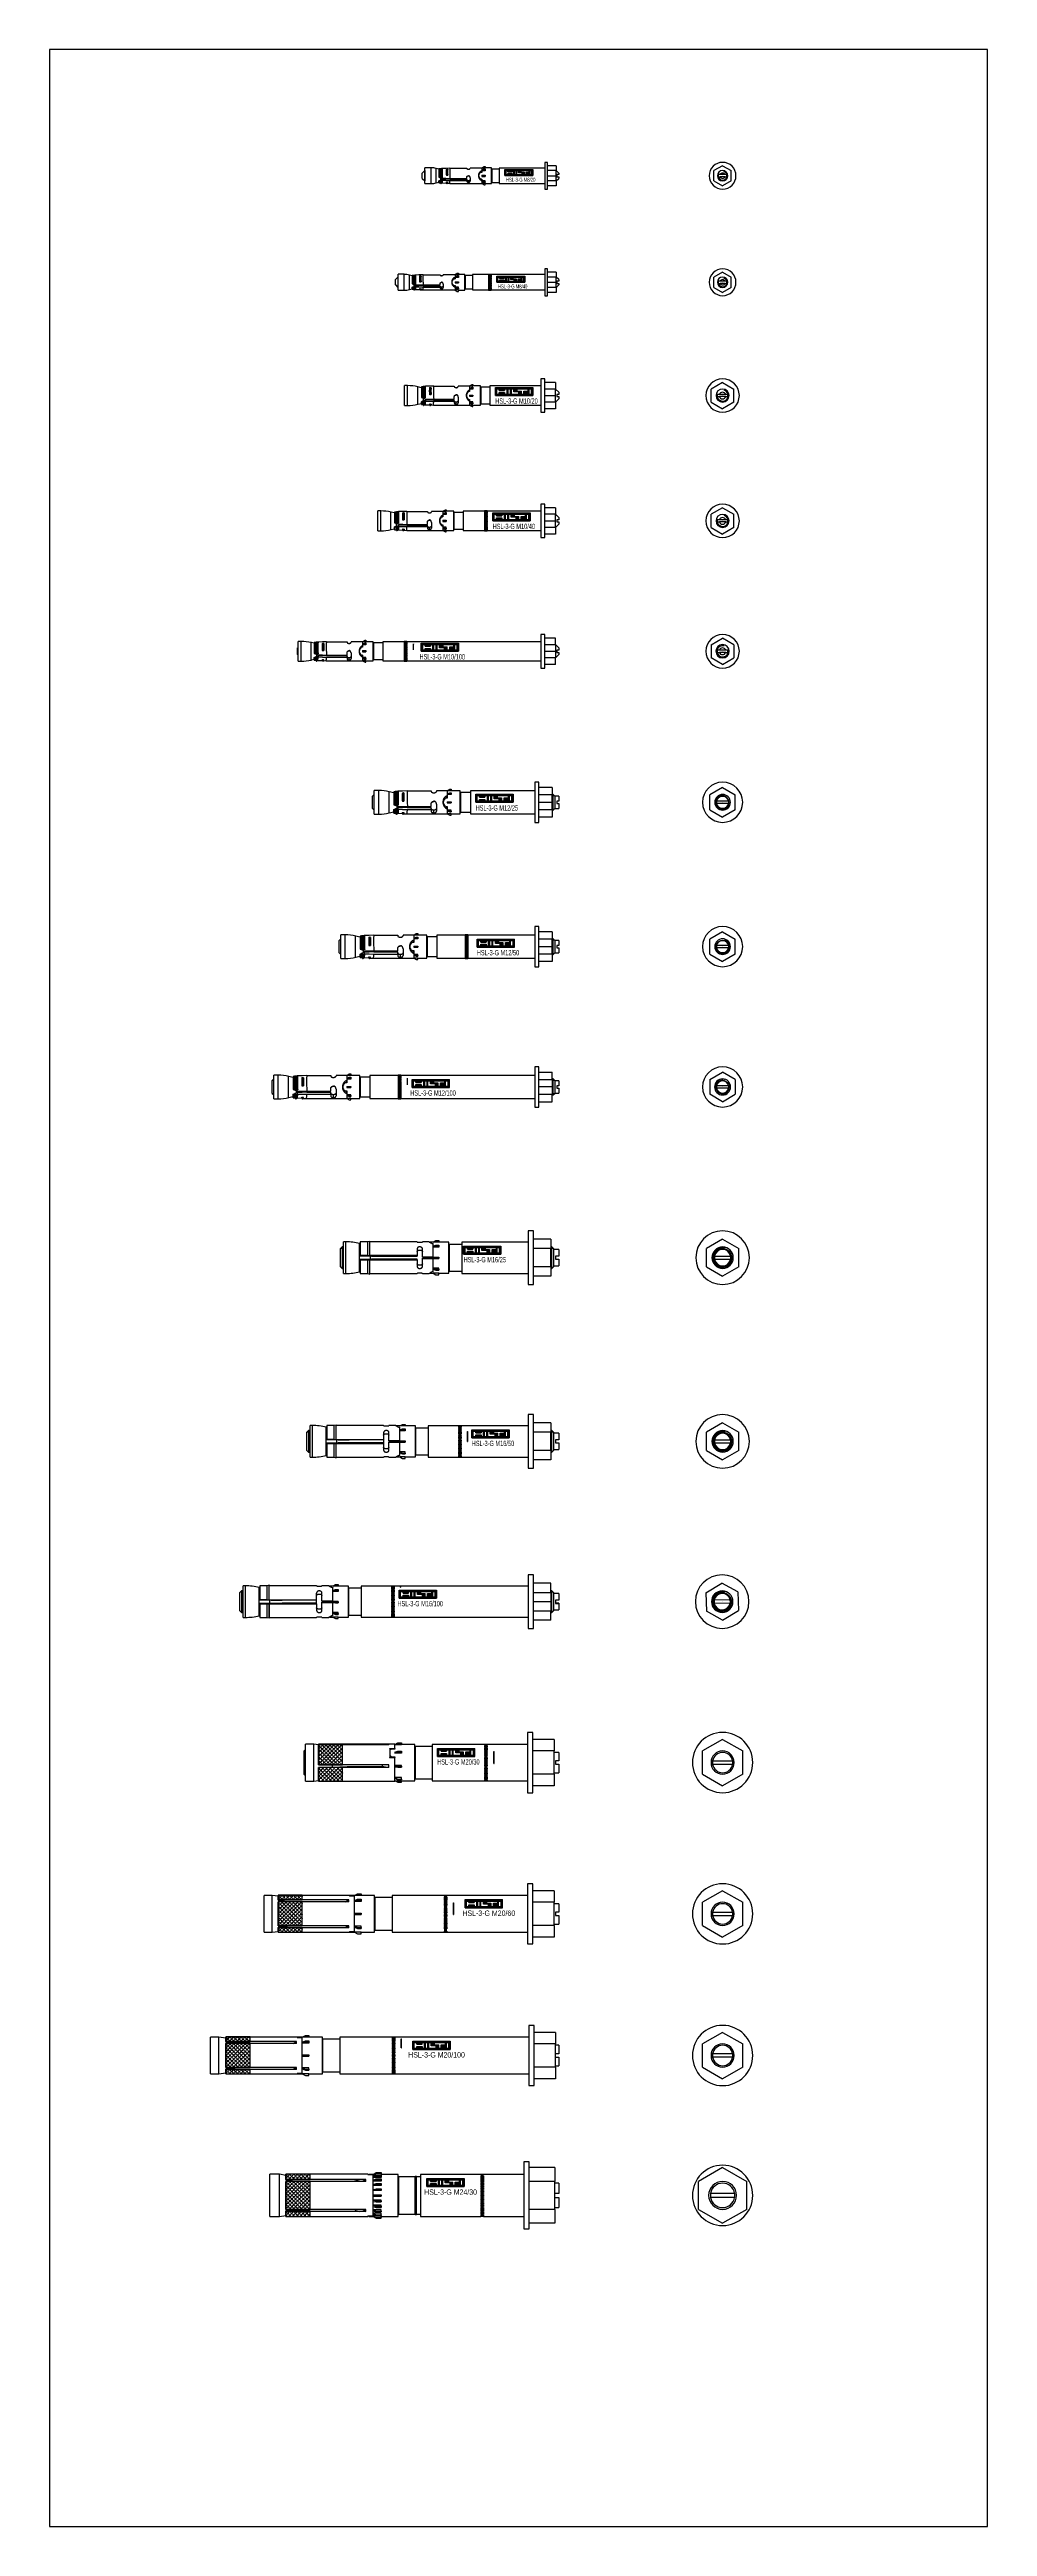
# Model space of a CAD drawing. Header units: millimetres. Extents: x 296 to 4896, y 152 to 3333.
# Drawn here: x 2596 to 3296, y 152 to 2002 of the extents above; entities that cross this region are included whole.
import ezdxf
from ezdxf.enums import TextEntityAlignment as Align

# ---------------------------------------------------------------- set-up
doc = ezdxf.new("R2010")
doc.units = ezdxf.units.MM
doc.linetypes.add('DASHED', pattern=[0.25, 0.15625, -0.09375])
doc.linetypes.add('PHANTOM', pattern=[2.5, 1.25, -0.25, 0.25, -0.25, 0.25, -0.25])
for name, color, linetype in [('1', 1, 'DASHED'), ('10', 1, 'Continuous'), ('150', 7, 'Continuous'), ('160', 7, 'Continuous'), ('3', 4, 'Continuous')]:
    doc.layers.add(name, color=color, linetype=linetype)
doc.styles.get("Standard").update_dxf_attribs({"font": 'arial.ttf'})

# ---------------------------------------------------------------- blocks, each defined once
blk = doc.blocks.new('HSL-3-G M8-20 Front')
at = {"layer": '1', "color": 3, "linetype": 'Continuous'}
for p, q in [((-1.8, 0.8), (-3.4, 0.8)), ((1.8, 0.8), (-1.8, 0.8)), ((3.4, 0.8), (1.8, 0.8)), ((-3.4, -0.8), (-1.8, -0.8)), ((1.8, -0.8), (-1.8, -0.8)), ((1.8, -0.8), (3.4, -0.8))]:
    blk.add_line(p, q, dxfattribs=at)
at = {"layer": '1', "color": 3, "linetype": 'Continuous', "extrusion": (0, 0, -1)}
for radius in [10, 3.88]:
    blk.add_circle((0, 0), radius, dxfattribs=at)
at = {"layer": '1', "color": 3, "linetype": 'Continuous'}
for radius, start, end in [(3.5, 166.787, 193.213), (3.31, 165, 75), (2, 23.5782, 156.4218), (3.5, 346.787, 13.213), (2, 203.5782, 336.4218)]:
    blk.add_arc((0, 0), radius, start, end, dxfattribs=at)
at = {"layer": '150', "color": 15, "linetype": 'Continuous'}
for p, q in [((0, 7.5), (-6.5, 3.8)), ((-6.5, -3.8), (-6.5, 3.8)), ((0, 7.5), (6.5, 3.8)), ((6.5, -3.8), (6.5, 3.8)), ((-6.5, -3.8), (0, -7.5)), ((6.5, -3.8), (0, -7.5))]:
    blk.add_line(p, q, dxfattribs=at)
at = {"layer": '150', "color": 113, "linetype": 'PHANTOM'}
blk.add_line((0, 0), (0, 0), dxfattribs=at)
blk = doc.blocks.new('HSL-3-G M8-40')
at = {"layer": '1', "color": 3, "linetype": 'Continuous'}
for p, q in [((-111.6, 3.9), (-113.5, 2)), ((-113.5, 0), (-113.5, 2)), ((-113.5, -2), (-113.5, 0)), ((-112.2, 3.3), (-111.5, 3.3)), ((-111.5, 3.9), (-111.6, 3.9)), ((-111.6, 3.9), (-111.6, -3.9)), ((-106.9, 6), (-111.5, 6)), ((-111.5, 0), (-111.5, 6)), ((-111.5, -5.9), (-111.5, 0)), ((-101, 4.9), (-103, 5.4)), ((-101, 5.1), (-101, -1.1)), ((-95.2, 4.7), (-95.2, 4.8)), ((-95.2, 0.4), (-95.2, 0.4)), ((-80.2, 5.6), (-80.2, 5.5)), ((-77.8, 5.6), (-77.8, 5.5)), ((-69, 2.5), (-69.9, 2.5)), ((-69, 5.8), (-67.3, 6.8)), ((-69, 5.8), (-69, 5.7)), ((-69, 5.7), (-69, 4.4)), ((-66.5, 5.7), (-69, 5.7)), ((-69, 5.6), (-69, 4.4)), ((-69, 4.4), (-67.3, 5.1)), ((-69, 3.7), (-67.3, 4.5)), ((-69, 4.4), (-69, 3.7)), ((-69, 3.7), (-69, 2.5)), ((-66.5, 3.7), (-69, 3.7)), ((-69, 3.7), (-69, 3.7)), ((-69, 0.4), (-67.3, 0.4)), ((-69, 0.4), (-69, 0)), ((-69, 0), (-69, -0.4)), ((-67.3, 6.8), (-66.5, 6.8)), ((-67.3, 5.1), (-66.5, 5.1)), ((-67.3, 5.1), (-67.3, 4.5)), ((-67.3, 4.5), (-66.5, 4.5)), ((-67.3, 0.4), (-67.3, -0.4)), ((-67.3, 0.4), (-66.5, 0.4)), ((-66.5, 6.8), (-66.5, 5.7)), ((-61.7, 5.8), (-66.5, 5.8)), ((-66.5, 5.1), (-66.5, 4.5)), ((-66.5, 4.5), (-66.5, 3.7)), ((-66.5, 0.4), (-66.5, -0.4)), ((-61.7, 0), (-61.7, 5.8)), ((-61.7, -5.8), (-61.7, 0)), ((-56, 5), (-61.5, 5)), ((-44, 5.7), (-56, 5.7)), ((-56, 5.7), (-56, -5.7)), ((-42, 5.9), (-44, 5.9)), ((-44, 5.9), (-42, 5.9)), ((-44, 5.9), (-44, 5.8)), ((-42, 5.8), (-44, 5.8)), ((-44, 5.8), (-42, 5.8)), ((-44, 5.8), (-44, 5.5)), ((-44, 5.5), (-42, 5.5)), ((-44, 5.5), (-44, 5.2)), ((-42, 5.5), (-44, 5.5)), ((-44, 5.2), (-44, 5)), ((-44, 5), (-42, 5)), ((-44, 5), (-44, 4.7)), ((-42, 5), (-44, 5)), ((-44, 4.7), (-44, 4.4)), ((-44, 4.4), (-44, 4.1)), ((-44, 4.4), (-42, 4.4)), ((-42, 4.4), (-44, 4.4)), ((-44, 4.1), (-44, 3.7)), ((-42, 3.7), (-44, 3.7)), ((-44, 3.7), (-44, 3.7)), ((-44, 3.7), (-42, 3.7)), ((-42, 3.7), (-44, 3.7)), ((-44, 3.7), (-44, 3.4)), ((-44, 3.4), (-44, 3)), ((-42, 3), (-44, 3)), ((-44, 3), (-44, 2.9)), ((-42, 2.9), (-44, 2.9)), ((-44, 2.9), (-44, 2.5)), ((-44, 2.9), (-42, 2.9)), ((-44, 2.5), (-44, 2.1)), ((-42, 2.2), (-44, 2.2)), ((-44, 2.1), (-44, 2)), ((-44, 2), (-42, 2)), ((-42, 1.9), (-44, 1.9)), ((-44, 1.9), (-44, 1.7)), ((-44, 1.7), (-44, 1.2)), ((-42, 1.4), (-44, 1.4)), ((-44, 1.2), (-44, 1)), ((-44, 1), (-42, 1)), ((-42, 1), (-44, 1)), ((-44, 1), (-44, 0.7)), ((-44, 0.7), (-44, 0.2)), ((-42, 0.5), (-44, 0.5)), ((-44, 0.2), (-44, 0)), ((-44, 0), (-42, 0)), ((-42, 5.9), (-42, 5.8)), ((-42, 5.8), (-42, 5.5)), ((-2, 5.7), (-42, 5.7)), ((-42, 5.5), (-42, 5.2)), ((-42, 5), (-42, 5.2)), ((-42, 5), (-42, 4.7)), ((-42, 4.4), (-42, 4.7)), ((-42, 4.4), (-42, 4.1)), ((-42, 3.7), (-42, 4.1)), ((-42, 3.7), (-42, 3.7)), ((-42, 3.7), (-42, 3.4)), ((-42, 3), (-42, 3.4)), ((-42, 3), (-42, 2.9)), ((-42, 2.9), (-42, 2.5)), ((-42, 2.1), (-42, 2.5)), ((-42, 2.1), (-42, 2)), ((-42, 1.9), (-42, 1.7)), ((-42, 1.2), (-42, 1.7)), ((-42, 1.2), (-42, 1)), ((-42, 1), (-42, 0.7)), ((-42, 0.2), (-42, 0.7)), ((-42, 0.2), (-42, 0)), ((0, 10), (-2, 10)), ((-2, 10), (-2, -10)), ((0, 0), (0, 10)), ((0, -10), (0, 0)), ((6.6, 3.9), (6.5, 3.9)), ((6.5, 3.3), (7.2, 3.3)), ((8.5, 2), (6.6, 3.9)), ((6.6, 0), (6.6, 3.9)), ((6.6, -3.9), (6.6, 0)), ((7, 0.8), (7, -0.8)), ((8.5, 0.8), (7, 0.8)), ((8.5, 2), (8.5, 0.8)), ((-113.5, -2), (-111.6, -3.9)), ((-112.2, -3.3), (-111.5, -3.3)), ((-111.6, -3.9), (-111.5, -3.9)), ((-111.5, -5.9), (-106.9, -5.9)), ((-103, -5.4), (-101, -4.9)), ((-101, -3.9), (-101, -3.7)), ((-101, -5.2), (-101, -3.9)), ((-101, -5.2), (-100.3, -5.2)), ((-99.8, -5.5), (-99.7, -5.6)), ((-99.5, -3.1), (-99.5, -1.7)), ((-99.3, -5.7), (-99.1, -5.5)), ((-99, -2.9), (-99, -3.4)), ((-98.6, -5.3), (-95.5, -5.5)), ((-95.2, -5.1), (-95.2, -5.1)), ((-95.1, -5.7), (-94.8, -5.7)), ((-94.8, -5.7), (-94.7, -5.6)), ((-94.5, -5.6), (-93, -5.7)), ((-93, -5.7), (-69, -5.7)), ((-80.2, -1.9), (-80.2, -1.4)), ((-80.2, -3.6), (-80.2, -3.9)), ((-77.8, -1.4), (-77.8, -3.9)), ((-69.9, -2.5), (-69, -2.5)), ((-69, -0.4), (-67.3, -0.4)), ((-69, -2.5), (-69, -3.7)), ((-69, -3.7), (-69, -4.4)), ((-69, -3.7), (-69, -3.7)), ((-69, -3.7), (-67.3, -4.5)), ((-66.5, -3.7), (-69, -3.7)), ((-69, -4.4), (-69, -5.7)), ((-69, -4.4), (-67.3, -5.1)), ((-69, -4.4), (-69, -5.7)), ((-66.5, -5.7), (-69, -5.7)), ((-69, -5.8), (-69, -5.7)), ((-69, -5.8), (-67.3, -6.8)), ((-67.3, -0.4), (-66.5, -0.4)), ((-67.3, -4.5), (-67.3, -5.1)), ((-67.3, -4.5), (-66.5, -4.5)), ((-67.3, -5.1), (-66.5, -5.1)), ((-67.3, -6.8), (-66.5, -6.8)), ((-66.5, -4.5), (-66.5, -3.7)), ((-66.5, -4.5), (-66.5, -5.1)), ((-66.5, -6.8), (-66.5, -5.7)), ((-66.5, -5.8), (-61.7, -5.8)), ((-61.5, -5), (-56, -5)), ((-56, -5.7), (-44, -5.7)), ((-42, 0), (-44, 0)), ((-44, 0), (-44, -0.2)), ((-44, -0.2), (-44, -0.7)), ((-42, -0.5), (-44, -0.5)), ((-44, -0.7), (-44, -1)), ((-42, -1), (-44, -1)), ((-44, -1), (-42, -1)), ((-44, -1), (-44, -1.2)), ((-44, -1.2), (-44, -1.7)), ((-42, -1.4), (-44, -1.4)), ((-44, -1.7), (-44, -1.9)), ((-44, -1.9), (-42, -1.9)), ((-44, -2), (-44, -2.1)), ((-42, -2), (-44, -2)), ((-44, -2.1), (-44, -2.5)), ((-42, -2.2), (-44, -2.2)), ((-44, -2.5), (-44, -2.9)), ((-42, -2.9), (-44, -2.9)), ((-44, -2.9), (-42, -2.9)), ((-44, -2.9), (-44, -3)), ((-42, -3), (-44, -3)), ((-44, -3), (-44, -3.4)), ((-44, -3.4), (-44, -3.7)), ((-42, -3.7), (-44, -3.7)), ((-44, -3.7), (-44, -3.7)), ((-42, -3.7), (-44, -3.7)), ((-44, -3.7), (-42, -3.7)), ((-44, -3.7), (-44, -4.1)), ((-44, -4.1), (-44, -4.4)), ((-42, -4.4), (-44, -4.4)), ((-44, -4.4), (-42, -4.4)), ((-44, -4.4), (-44, -4.7)), ((-44, -4.7), (-44, -5)), ((-44, -5), (-44, -5.2)), ((-44, -5), (-42, -5)), ((-42, -5), (-44, -5)), ((-44, -5.2), (-44, -5.5)), ((-44, -5.5), (-42, -5.5)), ((-44, -5.5), (-44, -5.8)), ((-42, -5.5), (-44, -5.5)), ((-44, -5.8), (-44, -5.9)), ((-42, -5.8), (-44, -5.8)), ((-44, -5.8), (-42, -5.8)), ((-42, -5.9), (-44, -5.9)), ((-44, -5.9), (-42, -5.9)), ((-42, 0), (-42, -0.2)), ((-42, -0.7), (-42, -0.2)), ((-42, -0.7), (-42, -1)), ((-42, -1), (-42, -1.2)), ((-42, -1.7), (-42, -1.2)), ((-42, -1.7), (-42, -1.9)), ((-42, -2), (-42, -2.1)), ((-42, -2.5), (-42, -2.1)), ((-42, -2.5), (-42, -2.9)), ((-42, -2.9), (-42, -3)), ((-42, -3.4), (-42, -3)), ((-42, -3.4), (-42, -3.7)), ((-42, -3.7), (-42, -3.7)), ((-42, -4.1), (-42, -3.7)), ((-42, -4.1), (-42, -4.4)), ((-42, -4.7), (-42, -4.4)), ((-42, -4.7), (-42, -5)), ((-42, -5.2), (-42, -5)), ((-42, -5.2), (-42, -5.5)), ((-42, -5.5), (-42, -5.8)), ((-42, -5.7), (-2, -5.7)), ((-42, -5.8), (-42, -5.9)), ((-2, -10), (0, -10)), ((6.5, -3.3), (7.2, -3.3)), ((6.5, -3.9), (6.6, -3.9)), ((6.6, -3.9), (8.5, -2)), ((7, -0.8), (8.5, -0.8)), ((8.5, -0.8), (8.5, -2))]:
    blk.add_line(p, q, dxfattribs=at)
at = {"layer": '1', "color": 1, "linetype": 'Continuous'}
for p, q in [((-106.9, 0), (-106.9, 6)), ((-106.9, -5.9), (-106.9, 0)), ((-103, 0), (-103, 5.4)), ((-103, -5.4), (-103, 0)), ((-61.5, 5), (-61.5, -5))]:
    blk.add_line(p, q, dxfattribs=at)
at = {"layer": '1', "color": 3, "linetype": 'Continuous'}
for points in [[(-99, 5.4, 0), (-100, 5.2, 0), (-101, 5.1, 0)], [(-99.7, 5.2, 0), (-99.7, 5.2, 0), (-99.8, 5.2, 0), (-99.8, 5.2, 0), (-99.9, 5.2, 0), (-99.9, 5.2, 0), (-100, 5.2, 0), (-100.1, 5.2, 0), (-100.2, 5.2, 0)], [(-99.6, 5.2, 0), (-99.7, 5.2, 0), (-99.7, 5.2, 0)], [(-99.6, 5.2, 0), (-99.6, 5.2, 0), (-99.6, 5.2, 0), (-99.6, 5.2, 0), (-99.5, 5.2, 0), (-99.5, 5.2, 0), (-99.4, 5.2, 0), (-99.4, 5.2, 0), (-99.3, 5.2, 0), (-99.3, 5.2, 0), (-99.3, 5.2, 0)], [(-99, 5.2, 0), (-99.1, 5.2, 0), (-99.3, 5.2, 0)], [(-92.8, 5.6, 0), (-95.9, 5.5, 0), (-99, 5.4, 0)], [(-98.5, 5.2, 0), (-98.6, 5.2, 0), (-98.7, 5.2, 0), (-98.8, 5.2, 0), (-98.9, 5.2, 0), (-98.9, 5.2, 0), (-99, 5.2, 0)], [(-95.2, 4.7, 0), (-95.2, 4.7, 0), (-95.3, 4.7, 0), (-95.4, 4.7, 0), (-95.4, 4.6, 0)], [(-95.4, 0.3, 0), (-95.2, 0.3, 0), (-94.9, 0.4, 0), (-94.7, 0.4, 0), (-94.4, 0.4, 0)], [(-95.2, 0.4, 0), (-95.2, 0.4, 0), (-95.3, 0.4, 0), (-95.4, 0.3, 0), (-95.4, 0.3, 0)], [(-95.2, 4.8, 0), (-95.2, 4.8, 0), (-95.1, 4.8, 0), (-95.1, 4.8, 0), (-95.1, 4.8, 0), (-95.1, 4.8, 0), (-95.1, 4.8, 0), (-95.1, 4.8, 0), (-95.1, 4.8, 0), (-95.1, 4.8, 0), (-95.1, 4.8, 0)], [(-95.2, 4.7, 0), (-95.2, 4.3, 0), (-95.2, 3.9, 0), (-95.2, 3.4, 0), (-95.2, 2.9, 0), (-95.2, 2.4, 0), (-95.2, 1.9, 0), (-95.2, 1.3, 0), (-95.2, 0.7, 0)], [(-95.2, 0.4, 0), (-95.2, 0.4, 0), (-95.1, 0.4, 0), (-95.1, 0.5, 0), (-95.1, 0.5, 0), (-95.1, 0.5, 0), (-95.1, 0.5, 0), (-95.1, 0.5, 0), (-95.1, 0.5, 0), (-95.1, 0.5, 0), (-95.1, 0.5, 0)], [(-95.1, 4.8, 0), (-95, 4.8, 0), (-94.9, 4.8, 0), (-94.9, 4.8, 0), (-94.8, 4.8, 0)], [(-95.1, 0.5, 0), (-95, 0.5, 0), (-94.9, 0.5, 0), (-94.9, 0.5, 0), (-94.8, 0.5, 0)], [(-94.8, 4.8, 0), (-94.8, 4.8, 0), (-94.8, 4.8, 0), (-94.8, 4.8, 0), (-94.8, 4.8, 0), (-94.7, 4.8, 0), (-94.7, 4.8, 0)], [(-94.8, 0.5, 0), (-94.8, 0.5, 0), (-94.8, 0.5, 0), (-94.8, 0.5, 0), (-94.8, 0.5, 0), (-94.7, 0.5, 0), (-94.7, 0.5, 0)], [(-94.7, 4.7, 0), (-94.7, 4.7, 0), (-94.7, 4.8, 0)], [(-94.4, 4.7, 0), (-94.5, 4.7, 0), (-94.6, 4.7, 0), (-94.6, 4.7, 0), (-94.7, 4.7, 0)], [(-94.7, 0.4, 0), (-94.7, 0.4, 0), (-94.7, 0.5, 0)], [(-94.4, 0.4, 0), (-94.5, 0.4, 0), (-94.6, 0.4, 0), (-94.6, 0.4, 0), (-94.7, 0.4, 0)], [(-92.8, 5.6, 0), (-92.8, 5.5, 0), (-92.9, 5.3, 0), (-92.9, 5, 0), (-93, 4.7, 0), (-93, 4.3, 0), (-93, 3.9, 0), (-93, 3.4, 0), (-93, 2.9, 0), (-93, 2.3, 0), (-93, 1.7, 0), (-93, 1.1, 0), (-93, 0.5, 0), (-92.9, -0.1, 0), (-92.9, -0.7, 0), (-92.8, -1.3, 0), (-92.8, -1.9, 0)], [(-92.8, 5.6, 0), (-86.5, 5.6, 0), (-80.2, 5.6, 0)], [(-80.2, 5.5, 0), (-80.2, 5.5, 0), (-80.2, 5.4, 0), (-80.2, 5.4, 0), (-80.2, 5.4, 0), (-80.2, 5.3, 0), (-80.2, 5.3, 0), (-80.1, 5.3, 0), (-80.1, 5.3, 0), (-80, 5.2, 0), (-80, 5.2, 0), (-79.9, 5.2, 0), (-79.9, 5.1, 0), (-79.8, 5.1, 0), (-79.8, 5.1, 0), (-79.7, 5.1, 0), (-79.6, 5, 0), (-79.5, 5, 0), (-79.5, 5, 0), (-79.4, 5, 0), (-79.3, 5, 0), (-79.2, 5, 0), (-79.2, 4.9, 0), (-79.1, 4.9, 0), (-79, 4.9, 0)], [(-79, 4.9, 0), (-78.9, 4.9, 0), (-78.8, 4.9, 0), (-78.8, 5, 0), (-78.7, 5, 0), (-78.6, 5, 0), (-78.5, 5, 0), (-78.5, 5, 0), (-78.4, 5, 0), (-78.3, 5.1, 0), (-78.2, 5.1, 0), (-78.2, 5.1, 0), (-78.1, 5.1, 0), (-78.1, 5.2, 0), (-78, 5.2, 0), (-78, 5.2, 0), (-77.9, 5.3, 0), (-77.9, 5.3, 0), (-77.8, 5.3, 0), (-77.8, 5.3, 0), (-77.8, 5.4, 0), (-77.8, 5.4, 0), (-77.8, 5.4, 0), (-77.8, 5.5, 0), (-77.8, 5.5, 0)], [(-77.3, 5.6, 0), (-77.4, 5.6, 0), (-77.4, 5.6, 0), (-77.5, 5.6, 0), (-77.5, 5.6, 0), (-77.5, 5.6, 0), (-77.6, 5.6, 0), (-77.6, 5.6, 0), (-77.6, 5.6, 0), (-77.6, 5.6, 0), (-77.7, 5.6, 0), (-77.7, 5.6, 0), (-77.7, 5.6, 0), (-77.7, 5.6, 0), (-77.7, 5.6, 0), (-77.7, 5.6, 0), (-77.7, 5.6, 0), (-77.7, 5.6, 0), (-77.8, 5.6, 0)], [(-69, 5.6, 0), (-73.2, 5.6, 0), (-77.3, 5.6, 0)], [(-69.3, 3.5, 0), (-69.4, 3.5, 0), (-69.6, 3.4, 0), (-69.7, 3.3, 0), (-69.9, 3.3, 0), (-70, 3.2, 0), (-70.2, 3.1, 0), (-70.3, 3, 0), (-70.4, 2.8, 0), (-70.6, 2.7, 0), (-70.7, 2.6, 0), (-70.8, 2.4, 0), (-70.9, 2.3, 0), (-71, 2.1, 0), (-71.1, 1.9, 0), (-71.2, 1.8, 0), (-71.2, 1.6, 0), (-71.3, 1.4, 0), (-71.4, 1.2, 0), (-71.4, 1, 0), (-71.4, 0.8, 0), (-71.5, 0.6, 0), (-71.5, 0.4, 0), (-71.5, 0.2, 0), (-71.5, 0, 0), (-71.5, -0.2, 0), (-71.5, -0.4, 0), (-71.5, -0.6, 0), (-71.4, -0.8, 0), (-71.4, -1, 0), (-71.3, -1.2, 0), (-71.3, -1.4, 0), (-71.2, -1.5, 0), (-71.1, -1.7, 0), (-71.1, -1.9, 0), (-71, -2.1, 0), (-70.9, -2.2, 0), (-70.7, -2.4, 0), (-70.6, -2.5, 0), (-70.5, -2.7, 0), (-70.4, -2.8, 0), (-70.2, -2.9, 0), (-70.1, -3, 0), (-70, -3.1, 0), (-69.8, -3.2, 0), (-69.7, -3.3, 0), (-69.5, -3.4, 0), (-69.4, -3.4, 0), (-69.2, -3.5, 0)], [(-70.2, 2.2, 0), (-70.4, 2.1, 0), (-70.6, 2, 0), (-70.7, 1.8, 0), (-70.9, 1.7, 0), (-71, 1.5, 0), (-71.1, 1.3, 0), (-71.2, 1.2, 0), (-71.3, 1, 0), (-71.4, 0.8, 0), (-71.4, 0.6, 0), (-71.5, 0.3, 0), (-71.5, 0.1, 0), (-71.5, -0.1, 0), (-71.5, -0.3, 0), (-71.4, -0.5, 0), (-71.4, -0.7, 0), (-71.3, -0.9, 0), (-71.2, -1.1, 0), (-71.1, -1.3, 0), (-71, -1.5, 0), (-70.9, -1.6, 0), (-70.7, -1.8, 0), (-70.5, -1.9, 0), (-70.4, -2.1, 0)], [(-69.9, -2.5, 0), (-70.1, -2.3, 0), (-70.3, -2.1, 0), (-70.5, -1.9, 0), (-70.7, -1.7, 0), (-70.8, -1.4, 0), (-71, -1.2, 0), (-71.1, -0.9, 0), (-71.1, -0.6, 0), (-71.2, -0.3, 0), (-71.2, 0, 0), (-71.2, 0.3, 0), (-71.1, 0.6, 0), (-71.1, 0.9, 0), (-71, 1.2, 0), (-70.8, 1.4, 0), (-70.7, 1.7, 0), (-70.5, 1.9, 0), (-70.3, 2.1, 0), (-70.1, 2.3, 0), (-69.9, 2.5, 0)], [(-69.3, 2.6, 0), (-69.3, 2.6, 0), (-69.4, 2.6, 0), (-69.5, 2.5, 0), (-69.6, 2.5, 0)], [(-69.3, 3.5, 0), (-69.2, 3.6, 0), (-69.2, 3.6, 0), (-69.1, 3.6, 0), (-69.1, 3.6, 0), (-69.1, 3.7, 0), (-69.1, 3.7, 0), (-69, 3.7, 0), (-69, 3.7, 0), (-69, 3.8, 0), (-69, 3.8, 0), (-69, 3.8, 0), (-69, 3.9, 0)], [(-69.3, 2.6, 0), (-69.2, 2.6, 0), (-69.2, 2.6, 0), (-69.1, 2.7, 0), (-69.1, 2.7, 0), (-69, 2.7, 0), (-69, 2.8, 0), (-69, 2.8, 0), (-69, 2.8, 0)], [(-44, 5.9, 0), (-44, 5.9, 0), (-44, 5.9, 0)], [(-44, 5.8, 0), (-44, 5.8, 0), (-44, 5.8, 0)], [(-44, 5.5, 0), (-44, 5.5, 0), (-44, 5.5, 0)], [(-44, 5, 0), (-44, 5, 0), (-44, 5, 0)], [(-44, 4.4, 0), (-44, 4.4, 0), (-44, 4.4, 0)], [(-44, 3.7, 0), (-44, 3.7, 0), (-44, 3.7, 0)], [(-44, 2.9, 0), (-44, 2.9, 0), (-44, 2.9, 0)], [(-44, 2, 0), (-44, 2, 0), (-44, 1.9, 0)], [(-44, 1, 0), (-44, 1, 0), (-44, 1, 0)], [(-44, 0, 0), (-44, 0, 0), (-44, 0, 0)], [(-42, 5.9, 0), (-42, 5.9, 0), (-42, 5.9, 0)], [(-42, 5.8, 0), (-42, 5.8, 0), (-42, 5.8, 0)], [(-42, 5.5, 0), (-42, 5.5, 0), (-42, 5.5, 0)], [(-42, 5, 0), (-42, 5, 0), (-42, 5, 0)], [(-42, 4.4, 0), (-42, 4.4, 0), (-42, 4.4, 0)], [(-42, 3.7, 0), (-42, 3.7, 0), (-42, 3.7, 0)], [(-42, 2.9, 0), (-42, 2.9, 0), (-42, 2.9, 0)], [(-42, 2, 0), (-42, 2, 0), (-42, 1.9, 0)], [(-42, 1, 0), (-42, 1, 0), (-42, 1, 0)], [(-42, 0, 0), (-42, 0, 0), (-42, 0, 0)], [(-101, -1.1, 0), (-100, -1.5, 0), (-99, -1.9, 0)], [(-101, -3.9, 0), (-100, -3.7, 0), (-99, -3.4, 0)], [(-101, -3.7, 0), (-100.6, -3.5, 0), (-100.2, -3.4, 0)], [(-100.3, -5.2, 0), (-100.3, -5.2, 0), (-100.2, -5.2, 0), (-100.1, -5.2, 0), (-100.1, -5.3, 0), (-100, -5.3, 0), (-100, -5.3, 0), (-99.9, -5.4, 0), (-99.9, -5.4, 0), (-99.8, -5.5, 0), (-99.8, -5.5, 0)], [(-99.7, -0.6, 0), (-99.7, -0.7, 0), (-99.8, -0.8, 0), (-99.8, -0.9, 0), (-99.9, -1, 0), (-99.9, -1.1, 0), (-100, -1.2, 0), (-100.1, -1.3, 0), (-100.2, -1.3, 0)], [(-100.2, -1.3, 0), (-99.3, -1.3, 0), (-98.5, -1.3, 0)], [(-100.2, -3.4, 0), (-100.1, -3.3, 0), (-99.9, -3.2, 0)], [(-99.7, -4.5, 0), (-99.7, -4.4, 0), (-99.8, -4.3, 0), (-99.8, -4.2, 0), (-99.9, -4.1, 0), (-99.9, -4, 0), (-100, -3.9, 0), (-100.1, -3.8, 0), (-100.2, -3.8, 0)], [(-100.2, -3.8, 0), (-99.3, -3.8, 0), (-98.5, -3.8, 0)], [(-99.9, -3.2, 0), (-99.5, -3.1, 0), (-99, -2.9, 0)], [(-99.6, -0.4, 0), (-99.7, -0.5, 0), (-99.7, -0.6, 0)], [(-99.6, -4.7, 0), (-99.7, -4.6, 0), (-99.7, -4.5, 0)], [(-99.7, -5.6, 0), (-99.7, -5.7, 0), (-99.7, -5.7, 0), (-99.6, -5.7, 0), (-99.6, -5.7, 0), (-99.6, -5.7, 0), (-99.5, -5.8, 0), (-99.5, -5.8, 0), (-99.5, -5.8, 0), (-99.4, -5.7, 0), (-99.4, -5.7, 0), (-99.4, -5.7, 0), (-99.3, -5.7, 0)], [(-99.6, -0.4, 0), (-99.6, -0.4, 0), (-99.6, -0.3, 0), (-99.6, -0.3, 0), (-99.5, -0.3, 0), (-99.5, -0.2, 0), (-99.4, -0.2, 0), (-99.4, -0.3, 0), (-99.3, -0.3, 0), (-99.3, -0.3, 0), (-99.3, -0.4, 0)], [(-99.6, -4.7, 0), (-99.6, -4.7, 0), (-99.6, -4.8, 0), (-99.6, -4.8, 0), (-99.5, -4.8, 0), (-99.5, -4.9, 0), (-99.4, -4.9, 0), (-99.4, -4.9, 0), (-99.3, -4.8, 0), (-99.3, -4.8, 0), (-99.3, -4.8, 0)], [(-99, -0.8, 0), (-99.1, -0.6, 0), (-99.3, -0.4, 0)], [(-99, -4.3, 0), (-99.1, -4.5, 0), (-99.3, -4.8, 0)], [(-99.1, -5.5, 0), (-99, -5.4, 0), (-99, -5.4, 0), (-99, -5.4, 0), (-98.9, -5.4, 0), (-98.9, -5.3, 0), (-98.8, -5.3, 0), (-98.8, -5.3, 0), (-98.7, -5.3, 0), (-98.6, -5.3, 0), (-98.6, -5.3, 0)], [(-98.5, -1.3, 0), (-98.6, -1.3, 0), (-98.7, -1.2, 0), (-98.8, -1.1, 0), (-98.9, -1, 0), (-98.9, -0.9, 0), (-99, -0.8, 0)], [(-99, -1.9, 0), (-95.9, -1.9, 0), (-92.8, -1.9, 0)], [(-92.9, -2.6, 0), (-95.9, -2.8, 0), (-99, -2.9, 0)], [(-99, -3.4, 0), (-95.9, -3.5, 0), (-92.8, -3.6, 0)], [(-98.5, -3.8, 0), (-98.6, -3.9, 0), (-98.7, -3.9, 0), (-98.8, -4, 0), (-98.9, -4.1, 0), (-98.9, -4.2, 0), (-99, -4.3, 0)], [(-95.5, -5.5, 0), (-95.5, -5.5, 0), (-95.4, -5.5, 0), (-95.4, -5.5, 0), (-95.3, -5.5, 0), (-95.3, -5.6, 0), (-95.3, -5.6, 0), (-95.2, -5.6, 0), (-95.2, -5.7, 0)], [(-95.4, -4.9, 0), (-95.2, -4.9, 0), (-94.9, -4.9, 0), (-94.7, -4.9, 0), (-94.4, -5, 0)], [(-95.2, -5.1, 0), (-95.2, -5, 0), (-95.3, -5, 0), (-95.4, -4.9, 0), (-95.4, -4.9, 0)], [(-95.2, -5.1, 0), (-95.2, -5.1, 0), (-95.1, -5.1, 0), (-95.1, -5.1, 0), (-95.1, -5.1, 0), (-95.1, -5.1, 0), (-95.1, -5.1, 0), (-95.1, -5.1, 0), (-95.1, -5.2, 0), (-95.1, -5.2, 0), (-95.1, -5.2, 0)], [(-95.2, -5.3, 0), (-95.2, -5.5, 0), (-95.2, -5.6, 0), (-95.2, -5.7, 0), (-95.2, -5.7, 0)], [(-95.1, -5.2, 0), (-95, -5.2, 0), (-94.9, -5.2, 0), (-94.9, -5.2, 0), (-94.8, -5.2, 0)], [(-94.8, -5.2, 0), (-94.8, -5.2, 0), (-94.8, -5.1, 0), (-94.8, -5.1, 0), (-94.8, -5.1, 0), (-94.7, -5.1, 0), (-94.7, -5.1, 0)], [(-94.4, -5, 0), (-94.5, -5, 0), (-94.6, -5, 0), (-94.6, -5, 0), (-94.7, -5.1, 0)], [(-94.7, -5.1, 0), (-94.7, -5.1, 0), (-94.7, -5.1, 0)], [(-94.7, -5.6, 0), (-94.7, -5.6, 0), (-94.6, -5.6, 0), (-94.6, -5.6, 0), (-94.6, -5.6, 0), (-94.5, -5.6, 0), (-94.5, -5.6, 0)], [(-93, -5.7, 0), (-93, -5.6, 0), (-93, -5.6, 0), (-93, -5.4, 0), (-93, -5.3, 0), (-93, -5.1, 0), (-92.9, -4.9, 0), (-92.9, -4.6, 0), (-92.9, -4.3, 0), (-92.8, -3.9, 0), (-92.8, -3.6, 0)], [(-92.9, -2.6, 0), (-86.6, -2.6, 0), (-80.2, -2.6, 0)], [(-92.8, -1.9, 0), (-86.5, -1.9, 0), (-80.2, -1.9, 0)], [(-92.8, -3.6, 0), (-86.5, -3.6, 0), (-80.2, -3.6, 0)], [(-80.2, -1.4, 0), (-80.2, -1.4, 0), (-80.2, -1.3, 0), (-80.2, -1.2, 0), (-80.2, -1.1, 0), (-80.2, -1, 0), (-80.2, -0.9, 0), (-80.1, -0.9, 0), (-80.1, -0.8, 0), (-80.1, -0.7, 0), (-80, -0.6, 0), (-80, -0.5, 0), (-79.9, -0.5, 0), (-79.9, -0.4, 0), (-79.8, -0.3, 0), (-79.7, -0.3, 0), (-79.7, -0.2, 0), (-79.6, -0.2, 0), (-79.5, -0.1, 0), (-79.4, -0.1, 0), (-79.3, -0.1, 0), (-79.3, 0, 0), (-79.2, 0, 0), (-79.1, 0, 0), (-79, 0, 0)], [(-80.2, -3.6, 0), (-80.2, -3.1, 0), (-80.2, -2.6, 0)], [(-80.2, -2.9, 0), (-80.2, -3, 0), (-80.2, -3, 0), (-80.2, -3.1, 0), (-80.2, -3.1, 0), (-80.2, -3.2, 0), (-80.1, -3.2, 0), (-80.1, -3.3, 0), (-80, -3.3, 0), (-80, -3.3, 0), (-79.9, -3.4, 0), (-79.8, -3.4, 0), (-79.8, -3.4, 0), (-79.7, -3.5, 0), (-79.6, -3.5, 0), (-79.6, -3.5, 0), (-79.5, -3.5, 0), (-79.4, -3.5, 0), (-79.3, -3.5, 0), (-79.2, -3.5, 0), (-79.2, -3.6, 0), (-79.1, -3.6, 0), (-79, -3.6, 0)], [(-80.2, -3.9, 0), (-80.2, -4, 0), (-80.2, -4.1, 0), (-80.2, -4.1, 0), (-80.2, -4.2, 0), (-80.2, -4.3, 0), (-80.2, -4.3, 0), (-80.1, -4.4, 0), (-80.1, -4.4, 0), (-80, -4.5, 0), (-80, -4.5, 0), (-79.9, -4.6, 0), (-79.9, -4.6, 0), (-79.8, -4.6, 0), (-79.8, -4.7, 0), (-79.7, -4.7, 0), (-79.6, -4.7, 0), (-79.5, -4.8, 0), (-79.5, -4.8, 0), (-79.4, -4.8, 0), (-79.3, -4.8, 0), (-79.2, -4.8, 0), (-79.2, -4.8, 0), (-79.1, -4.8, 0), (-79, -4.8, 0)], [(-77.8, -1.4, 0), (-77.8, -1.4, 0), (-77.8, -1.4, 0), (-77.8, -1.3, 0), (-77.8, -1.3, 0), (-77.8, -1.3, 0), (-77.8, -1.2, 0), (-77.8, -1.2, 0), (-77.8, -1.2, 0), (-77.8, -1.1, 0), (-77.8, -1.1, 0), (-77.8, -1, 0), (-77.8, -1, 0), (-77.8, -1, 0), (-77.8, -0.9, 0), (-77.8, -0.9, 0), (-77.9, -0.9, 0), (-77.9, -0.8, 0), (-77.9, -0.8, 0), (-77.9, -0.8, 0), (-77.9, -0.7, 0), (-77.9, -0.7, 0), (-78, -0.7, 0), (-78, -0.6, 0), (-78, -0.6, 0), (-78, -0.6, 0), (-78, -0.5, 0), (-78.1, -0.5, 0), (-78.1, -0.5, 0), (-78.1, -0.4, 0), (-78.1, -0.4, 0), (-78.2, -0.4, 0), (-78.2, -0.4, 0), (-78.2, -0.3, 0), (-78.2, -0.3, 0), (-78.3, -0.3, 0), (-78.3, -0.3, 0), (-78.3, -0.2, 0), (-78.4, -0.2, 0), (-78.4, -0.2, 0), (-78.4, -0.2, 0), (-78.5, -0.2, 0), (-78.5, -0.1, 0), (-78.5, -0.1, 0), (-78.6, -0.1, 0), (-78.6, -0.1, 0), (-78.6, -0.1, 0), (-78.6, -0.1, 0), (-78.7, -0.1, 0), (-78.7, -0.1, 0), (-78.7, 0, 0), (-78.8, 0, 0), (-78.8, 0, 0), (-78.8, 0, 0), (-78.9, 0, 0), (-78.9, 0, 0), (-78.9, 0, 0), (-79, 0, 0), (-79, 0, 0)], [(-79, -3.6, 0), (-78.9, -3.6, 0), (-78.8, -3.6, 0), (-78.8, -3.5, 0), (-78.7, -3.5, 0), (-78.6, -3.5, 0), (-78.5, -3.5, 0), (-78.4, -3.5, 0), (-78.4, -3.5, 0), (-78.3, -3.5, 0), (-78.2, -3.4, 0), (-78.2, -3.4, 0), (-78.1, -3.4, 0), (-78, -3.3, 0), (-78, -3.3, 0), (-77.9, -3.3, 0), (-77.9, -3.2, 0), (-77.8, -3.2, 0), (-77.8, -3.1, 0), (-77.8, -3.1, 0), (-77.8, -3, 0), (-77.8, -3, 0), (-77.8, -2.9, 0)], [(-79, -4.8, 0), (-79, -4.8, 0), (-78.9, -4.8, 0), (-78.9, -4.8, 0), (-78.9, -4.8, 0), (-78.8, -4.8, 0), (-78.8, -4.8, 0), (-78.8, -4.8, 0), (-78.8, -4.8, 0), (-78.7, -4.8, 0), (-78.7, -4.8, 0), (-78.7, -4.8, 0), (-78.6, -4.8, 0), (-78.6, -4.8, 0), (-78.6, -4.8, 0), (-78.6, -4.8, 0), (-78.5, -4.8, 0), (-78.5, -4.8, 0), (-78.5, -4.8, 0), (-78.4, -4.8, 0), (-78.4, -4.7, 0), (-78.4, -4.7, 0), (-78.3, -4.7, 0), (-78.3, -4.7, 0), (-78.3, -4.7, 0), (-78.3, -4.7, 0), (-78.2, -4.7, 0), (-78.2, -4.7, 0), (-78.2, -4.7, 0), (-78.2, -4.6, 0), (-78.1, -4.6, 0), (-78.1, -4.6, 0), (-78.1, -4.6, 0), (-78.1, -4.6, 0), (-78, -4.6, 0), (-78, -4.5, 0), (-78, -4.5, 0), (-78, -4.5, 0), (-78, -4.5, 0), (-78, -4.5, 0), (-77.9, -4.4, 0), (-77.9, -4.4, 0), (-77.9, -4.4, 0), (-77.9, -4.4, 0), (-77.9, -4.4, 0), (-77.9, -4.3, 0), (-77.8, -4.3, 0), (-77.8, -4.3, 0), (-77.8, -4.3, 0), (-77.8, -4.3, 0), (-77.8, -4.2, 0), (-77.8, -4.2, 0), (-77.8, -4.2, 0), (-77.8, -4.2, 0), (-77.8, -4.1, 0), (-77.8, -4.1, 0), (-77.8, -4.1, 0), (-77.8, -4.1, 0), (-77.8, -4, 0), (-77.8, -4, 0), (-77.8, -4, 0), (-77.8, -4, 0), (-77.8, -3.9, 0)], [(-69.4, -2.5, 0), (-69.3, -2.5, 0), (-69.2, -2.6, 0)], [(-69, -2.8, 0), (-69, -2.7, 0), (-69, -2.7, 0), (-69, -2.7, 0), (-69, -2.7, 0), (-69.1, -2.6, 0), (-69.1, -2.6, 0), (-69.1, -2.6, 0), (-69.1, -2.6, 0), (-69.2, -2.6, 0), (-69.2, -2.6, 0)], [(-69, -3.7, 0), (-69, -3.7, 0), (-69, -3.7, 0), (-69, -3.7, 0), (-69, -3.6, 0), (-69, -3.6, 0), (-69.1, -3.6, 0), (-69.1, -3.6, 0), (-69.1, -3.6, 0), (-69.1, -3.5, 0), (-69.1, -3.5, 0), (-69.2, -3.5, 0), (-69.2, -3.5, 0)], [(-44, -1, 0), (-44, -1, 0), (-44, -1, 0)], [(-44, -1.9, 0), (-44, -2, 0), (-44, -2, 0)], [(-44, -2.9, 0), (-44, -2.9, 0), (-44, -2.9, 0)], [(-44, -3.7, 0), (-44, -3.7, 0), (-44, -3.7, 0)], [(-44, -4.4, 0), (-44, -4.4, 0), (-44, -4.4, 0)], [(-44, -5, 0), (-44, -5, 0), (-44, -5, 0)], [(-44, -5.5, 0), (-44, -5.5, 0), (-44, -5.5, 0)], [(-44, -5.8, 0), (-44, -5.8, 0), (-44, -5.8, 0)], [(-44, -5.9, 0), (-44, -5.9, 0), (-44, -5.9, 0)], [(-42, -1, 0), (-42, -1, 0), (-42, -1, 0)], [(-42, -1.9, 0), (-42, -2, 0), (-42, -2, 0)], [(-42, -2.9, 0), (-42, -2.9, 0), (-42, -2.9, 0)], [(-42, -3.7, 0), (-42, -3.7, 0), (-42, -3.7, 0)], [(-42, -4.4, 0), (-42, -4.4, 0), (-42, -4.4, 0)], [(-42, -5, 0), (-42, -5, 0), (-42, -5, 0)], [(-42, -5.5, 0), (-42, -5.5, 0), (-42, -5.5, 0)], [(-42, -5.8, 0), (-42, -5.8, 0), (-42, -5.8, 0)], [(-42, -5.9, 0), (-42, -5.9, 0), (-42, -5.9, 0)]]:
    blk.add_polyline3d(points, dxfattribs=at)
at = {"layer": '1', "color": 1, "linetype": 'Continuous'}
for points in [[(-100.2, 5.2, 0), (-100.2, 5, 0), (-100.3, 4.7, 0), (-100.3, 4.4, 0), (-100.3, 4, 0), (-100.3, 3.6, 0), (-100.3, 3.1, 0), (-100.3, 2.6, 0), (-100.3, 2.1, 0), (-100.3, 1.6, 0), (-100.3, 1, 0), (-100.3, 0.4, 0), (-100.3, -0.2, 0), (-100.2, -0.7, 0), (-100.2, -1.3, 0)], [(-99.7, 5.2, 0), (-99.7, 4.9, 0), (-99.7, 4.6, 0), (-99.8, 4.2, 0), (-99.8, 3.8, 0), (-99.8, 3.3, 0), (-99.8, 2.8, 0), (-99.8, 2.3, 0), (-99.8, 1.7, 0), (-99.8, 1.2, 0), (-99.7, 0.6, 0), (-99.7, 0, 0), (-99.7, -0.6, 0)], [(-99.6, 5.2, 0), (-99.7, 4.9, 0), (-99.7, 4.5, 0), (-99.7, 4.1, 0), (-99.7, 3.6, 0), (-99.7, 3.1, 0), (-99.7, 2.6, 0), (-99.7, 2, 0), (-99.7, 1.4, 0), (-99.7, 0.8, 0), (-99.7, 0.2, 0), (-99.6, -0.4, 0)], [(-99.3, 5.2, 0), (-99.3, 4.9, 0), (-99.3, 4.5, 0), (-99.3, 4.1, 0), (-99.3, 3.6, 0), (-99.3, 3.1, 0), (-99.3, 2.6, 0), (-99.3, 2.1, 0), (-99.3, 1.5, 0), (-99.3, 0.9, 0), (-99.3, 0.2, 0), (-99.3, -0.4, 0)], [(-99, 5.2, 0), (-99, 5, 0), (-99.1, 4.7, 0), (-99.1, 4.3, 0), (-99.1, 3.9, 0), (-99.1, 3.5, 0), (-99.1, 3, 0), (-99.1, 2.5, 0), (-99.1, 2, 0), (-99.1, 1.5, 0), (-99.1, 0.9, 0), (-99.1, 0.3, 0), (-99, -0.2, 0), (-99, -0.8, 0)], [(-98.5, 5.2, 0), (-98.5, 5, 0), (-98.5, 4.8, 0), (-98.5, 4.5, 0), (-98.6, 4.2, 0), (-98.6, 3.8, 0), (-98.6, 3.4, 0), (-98.6, 2.9, 0), (-98.6, 2.4, 0), (-98.6, 1.9, 0), (-98.6, 1.4, 0), (-98.6, 0.9, 0), (-98.5, 0.3, 0), (-98.5, -0.2, 0), (-98.5, -0.8, 0), (-98.5, -1.3, 0)], [(-95.4, 4.6, 0), (-95.5, 4.3, 0), (-95.5, 3.9, 0), (-95.5, 3.5, 0), (-95.5, 3, 0), (-95.5, 2.5, 0), (-95.5, 2, 0), (-95.5, 1.5, 0), (-95.5, 0.9, 0), (-95.4, 0.3, 0)], [(-95.2, 4.8, 0), (-95.2, 4.7, 0), (-95.2, 4.7, 0)], [(-95.2, 4.7, 0), (-95.2, 4.4, 0), (-95.2, 4, 0), (-95.2, 3.6, 0), (-95.2, 3.1, 0), (-95.2, 2.6, 0), (-95.2, 2.1, 0), (-95.2, 1.6, 0), (-95.2, 1, 0), (-95.2, 0.4, 0)], [(-95.2, 0.7, 0), (-95.2, 0.6, 0), (-95.2, 0.4, 0)], [(-95.1, 4.8, 0), (-95.1, 4.4, 0), (-95.1, 4, 0), (-95.1, 3.6, 0), (-95.1, 3.1, 0), (-95.1, 2.7, 0), (-95.1, 2.1, 0), (-95.1, 1.6, 0), (-95.1, 1, 0), (-95.1, 0.5, 0)], [(-94.7, 4.8, 0), (-94.8, 4.4, 0), (-94.8, 4, 0), (-94.8, 3.6, 0), (-94.8, 3.1, 0), (-94.8, 2.6, 0), (-94.8, 2.1, 0), (-94.8, 1.6, 0), (-94.8, 1, 0), (-94.7, 0.5, 0)], [(-94.8, 4.8, 0), (-94.8, 4.4, 0), (-94.8, 4, 0), (-94.8, 3.6, 0), (-94.8, 3.1, 0), (-94.8, 2.7, 0), (-94.8, 2.1, 0), (-94.8, 1.6, 0), (-94.8, 1, 0), (-94.8, 0.5, 0)], [(-94.7, 4.7, 0), (-94.7, 4.4, 0), (-94.7, 4, 0), (-94.7, 3.6, 0), (-94.7, 3.1, 0), (-94.7, 2.6, 0), (-94.7, 2.1, 0), (-94.7, 1.5, 0), (-94.7, 1, 0), (-94.7, 0.4, 0)], [(-94.4, 4.7, 0), (-94.4, 4.3, 0), (-94.5, 4, 0), (-94.5, 3.5, 0), (-94.5, 3.1, 0), (-94.5, 2.6, 0), (-94.5, 2, 0), (-94.5, 1.5, 0), (-94.4, 0.9, 0), (-94.4, 0.4, 0)], [(-69.3, 3.5, 0), (-69.3, 3.1, 0), (-69.3, 2.6, 0)], [(-100.2, -3.8, 0), (-100.2, -4.1, 0), (-100.3, -4.5, 0), (-100.3, -4.7, 0), (-100.3, -4.9, 0), (-100.3, -5.1, 0), (-100.3, -5.2, 0), (-100.3, -5.2, 0)], [(-99.7, -4.5, 0), (-99.7, -4.8, 0), (-99.7, -5.1, 0), (-99.8, -5.3, 0), (-99.8, -5.4, 0), (-99.8, -5.5, 0), (-99.8, -5.5, 0)], [(-99.6, -4.7, 0), (-99.7, -5, 0), (-99.7, -5.2, 0), (-99.7, -5.4, 0), (-99.7, -5.5, 0), (-99.7, -5.6, 0), (-99.7, -5.6, 0)], [(-99.3, -4.8, 0), (-99.3, -5, 0), (-99.3, -5.3, 0), (-99.3, -5.5, 0), (-99.3, -5.6, 0), (-99.3, -5.7, 0), (-99.3, -5.7, 0)], [(-99, -4.3, 0), (-99, -4.7, 0), (-99.1, -5, 0), (-99.1, -5.2, 0), (-99.1, -5.3, 0), (-99.1, -5.4, 0), (-99.1, -5.5, 0)], [(-98.5, -3.8, 0), (-98.5, -4.2, 0), (-98.5, -4.5, 0), (-98.6, -4.8, 0), (-98.6, -5, 0), (-98.6, -5.2, 0), (-98.6, -5.3, 0), (-98.6, -5.3, 0)], [(-95.4, -4.9, 0), (-95.5, -5.1, 0), (-95.5, -5.3, 0), (-95.5, -5.4, 0), (-95.5, -5.5, 0), (-95.5, -5.5, 0)], [(-95.2, -5.1, 0), (-95.2, -5.3, 0), (-95.2, -5.5, 0), (-95.2, -5.6, 0), (-95.2, -5.6, 0), (-95.2, -5.7, 0)], [(-95.2, -5.1, 0), (-95.2, -5.2, 0), (-95.2, -5.3, 0)], [(-95.1, -5.2, 0), (-95.1, -5.4, 0), (-95.1, -5.5, 0), (-95.1, -5.6, 0), (-95.1, -5.7, 0), (-95.1, -5.7, 0)], [(-94.8, -5.2, 0), (-94.8, -5.4, 0), (-94.8, -5.5, 0), (-94.8, -5.6, 0), (-94.8, -5.7, 0), (-94.8, -5.7, 0)], [(-94.7, -5.1, 0), (-94.8, -5.3, 0), (-94.8, -5.5, 0), (-94.8, -5.6, 0), (-94.8, -5.7, 0), (-94.8, -5.7, 0)], [(-94.7, -5.1, 0), (-94.7, -5.3, 0), (-94.7, -5.4, 0), (-94.7, -5.6, 0), (-94.7, -5.6, 0), (-94.7, -5.6, 0)], [(-94.4, -5, 0), (-94.4, -5.2, 0), (-94.5, -5.3, 0), (-94.5, -5.5, 0), (-94.5, -5.5, 0), (-94.5, -5.6, 0)], [(-79, -4.8, 0), (-79, -4.2, 0), (-79, -3.6, 0)], [(-69.2, -3.5, 0), (-69.2, -3, 0), (-69.2, -2.6, 0)]]:
    blk.add_polyline3d(points, dxfattribs=at)
at = {"layer": '1', "color": 3, "linetype": 'Continuous'}
for centre, start, end in [((-106.9, -9.1), 75, 90), ((-106.9, 9.1), 270, 285)]:
    blk.add_arc(centre, 15, start, end, dxfattribs=at)
at = {"layer": '1', "color": 3, "linetype": 'Continuous', "extrusion": (0, 0, -1)}
for centre, start, end in [((61.5, 5.2), 270, 0), ((61.5, -5.2), 0, 90)]:
    blk.add_arc(centre, 0.2, start, end, dxfattribs=at)
at = {"layer": '10'}
for p, q in [((-37.9, 0), (-37.9, 4.5)), ((-37.9, 4.5), (-17, 4.5)), ((-37.9, 0), (-17, 0)), ((-37.8, 4.5), (-37.8, 0)), ((-37.7, 4.5), (-37.7, 0)), ((-37.7, 0), (-37.7, 4.5)), ((-37.6, 0), (-37.6, 4.5)), ((-37.5, 4.5), (-37.5, 0)), ((-37.4, 4.5), (-37.4, 0)), ((-37.4, 0), (-37.4, 4.5)), ((-37.3, 0), (-37.3, 4.5)), ((-37.2, 4.5), (-37.2, 0)), ((-37.1, 4.5), (-37.1, 3.8)), ((-37.1, 0), (-37.1, 4.5)), ((-37.1, 0.8), (-37.1, 3.8)), ((-37.1, 3.8), (-35.7, 3.8)), ((-37.1, 0.8), (-37.1, 0)), ((-37.1, 0.8), (-35.7, 0.8)), ((-37, 3.8), (-37, 4.5)), ((-37, 0), (-37, 0.8)), ((-36.9, 4.5), (-36.9, 3.8)), ((-36.9, 0.8), (-36.9, 0)), ((-36.8, 4.5), (-36.8, 3.8)), ((-36.8, 3.8), (-36.8, 4.5)), ((-36.8, 0.8), (-36.8, 0)), ((-36.8, 0), (-36.8, 0.8)), ((-36.7, 3.8), (-36.7, 4.5)), ((-36.7, 0), (-36.7, 0.8)), ((-36.6, 4.5), (-36.6, 3.8)), ((-36.6, 0.8), (-36.6, 0)), ((-36.5, 4.5), (-36.5, 3.8)), ((-36.5, 3.8), (-36.5, 4.5)), ((-36.5, 0.8), (-36.5, 0)), ((-36.5, 0), (-36.5, 0.8)), ((-36.4, 3.8), (-36.4, 4.5)), ((-36.4, 0), (-36.4, 0.8)), ((-36.3, 4.5), (-36.3, 3.8)), ((-36.3, 0.8), (-36.3, 0)), ((-36.2, 4.5), (-36.2, 3.8)), ((-36.2, 3.8), (-36.2, 4.5)), ((-36.2, 0.8), (-36.2, 0)), ((-36.2, 0), (-36.2, 0.8)), ((-36.1, 3.8), (-36.1, 4.5)), ((-36.1, 0), (-36.1, 0.8)), ((-36, 4.5), (-36, 3.8)), ((-36, 0.8), (-36, 0)), ((-35.9, 4.5), (-35.9, 3.8)), ((-35.9, 3.8), (-35.9, 4.5)), ((-35.9, 0.8), (-35.9, 0)), ((-35.9, 0), (-35.9, 0.8)), ((-35.8, 3.8), (-35.8, 4.5)), ((-35.8, 0), (-35.8, 0.8)), ((-35.7, 4.5), (-35.7, 3.8)), ((-35.7, 2.9), (-35.7, 3.8)), ((-35.7, 2.9), (-32.7, 2.9)), ((-35.7, 0.8), (-35.7, 1.7)), ((-35.7, 1.7), (-32.7, 1.7)), ((-35.7, 0.8), (-35.7, 0)), ((-35.6, 4.5), (-35.6, 2.9)), ((-35.6, 2.9), (-35.6, 4.5)), ((-35.6, 1.7), (-35.6, 0)), ((-35.6, 0), (-35.6, 1.7)), ((-35.5, 2.9), (-35.5, 4.5)), ((-35.5, 0), (-35.5, 1.7)), ((-35.4, 4.5), (-35.4, 2.9)), ((-35.4, 1.7), (-35.4, 0)), ((-35.3, 4.5), (-35.3, 2.9)), ((-35.3, 2.9), (-35.3, 4.5)), ((-35.3, 1.7), (-35.3, 0)), ((-35.3, 0), (-35.3, 1.7)), ((-35.2, 2.9), (-35.2, 4.5)), ((-35.2, 0), (-35.2, 1.7)), ((-35.1, 4.5), (-35.1, 2.9)), ((-35.1, 1.7), (-35.1, 0)), ((-35, 4.5), (-35, 2.9)), ((-35, 2.9), (-35, 4.5)), ((-35, 1.7), (-35, 0)), ((-35, 0), (-35, 1.7)), ((-34.9, 2.9), (-34.9, 4.5)), ((-34.9, 0), (-34.9, 1.7)), ((-34.8, 4.5), (-34.8, 2.9)), ((-34.8, 1.7), (-34.8, 0)), ((-34.7, 4.5), (-34.7, 2.9)), ((-34.7, 2.9), (-34.7, 4.5)), ((-34.7, 1.7), (-34.7, 0)), ((-34.7, 0), (-34.7, 1.7)), ((-34.6, 2.9), (-34.6, 4.5)), ((-34.6, 0), (-34.6, 1.7)), ((-34.5, 4.5), (-34.5, 2.9)), ((-34.5, 1.7), (-34.5, 0)), ((-34.4, 4.5), (-34.4, 2.9)), ((-34.4, 2.9), (-34.4, 4.5)), ((-34.4, 1.7), (-34.4, 0)), ((-34.4, 0), (-34.4, 1.7)), ((-34.3, 2.9), (-34.3, 4.5)), ((-34.3, 0), (-34.3, 1.7)), ((-34.2, 4.5), (-34.2, 2.9)), ((-34.2, 1.7), (-34.2, 0)), ((-34.1, 4.5), (-34.1, 2.9)), ((-34.1, 2.9), (-34.1, 4.5)), ((-34.1, 1.7), (-34.1, 0)), ((-34.1, 0), (-34.1, 1.7)), ((-34, 2.9), (-34, 4.5)), ((-34, 0), (-34, 1.7)), ((-33.9, 4.5), (-33.9, 2.9)), ((-33.9, 1.7), (-33.9, 0)), ((-33.8, 4.5), (-33.8, 2.9)), ((-33.8, 2.9), (-33.8, 4.5)), ((-33.8, 1.7), (-33.8, 0)), ((-33.8, 0), (-33.8, 1.7)), ((-33.7, 2.9), (-33.7, 4.5)), ((-33.7, 0), (-33.7, 1.7)), ((-33.6, 4.5), (-33.6, 2.9)), ((-33.6, 1.7), (-33.6, 0)), ((-33.5, 4.5), (-33.5, 2.9)), ((-33.5, 2.9), (-33.5, 4.5)), ((-33.5, 1.7), (-33.5, 0)), ((-33.5, 0), (-33.5, 1.7)), ((-33.4, 2.9), (-33.4, 4.5)), ((-33.4, 0), (-33.4, 1.7)), ((-33.3, 4.5), (-33.3, 2.9)), ((-33.3, 1.7), (-33.3, 0)), ((-33.2, 4.5), (-33.2, 2.9)), ((-33.2, 2.9), (-33.2, 4.5)), ((-33.2, 1.7), (-33.2, 0)), ((-33.2, 0), (-33.2, 1.7)), ((-33.1, 2.9), (-33.1, 4.5)), ((-33.1, 0), (-33.1, 1.7)), ((-33, 4.5), (-33, 2.9)), ((-33, 1.7), (-33, 0)), ((-32.9, 4.5), (-32.9, 2.9)), ((-32.9, 2.9), (-32.9, 4.5)), ((-32.9, 1.7), (-32.9, 0)), ((-32.9, 0), (-32.9, 1.7)), ((-32.8, 2.9), (-32.8, 4.5)), ((-32.8, 0), (-32.8, 1.7)), ((-32.7, 4.5), (-32.7, 2.9)), ((-32.7, 3.8), (-31.3, 3.8)), ((-32.7, 2.9), (-32.7, 3.8)), ((-32.7, 1.7), (-32.7, 0)), ((-32.7, 1.7), (-32.7, 0.8)), ((-32.7, 0.8), (-31.3, 0.8)), ((-32.6, 4.5), (-32.6, 3.8)), ((-32.6, 3.8), (-32.6, 4.5)), ((-32.6, 0.8), (-32.6, 0)), ((-32.6, 0), (-32.6, 0.8)), ((-32.5, 3.8), (-32.5, 4.5)), ((-32.5, 0), (-32.5, 0.8)), ((-32.4, 4.5), (-32.4, 3.8)), ((-32.4, 0.8), (-32.4, 0)), ((-32.3, 4.5), (-32.3, 3.8)), ((-32.3, 3.8), (-32.3, 4.5)), ((-32.3, 0.8), (-32.3, 0)), ((-32.3, 0), (-32.3, 0.8)), ((-32.2, 3.8), (-32.2, 4.5)), ((-32.2, 0), (-32.2, 0.8)), ((-32.1, 4.5), (-32.1, 3.8)), ((-32.1, 0.8), (-32.1, 0)), ((-32, 4.5), (-32, 3.8)), ((-32, 3.8), (-32, 4.5)), ((-32, 0.8), (-32, 0)), ((-32, 0), (-32, 0.8)), ((-31.9, 3.8), (-31.9, 4.5)), ((-31.9, 0), (-31.9, 0.8)), ((-31.8, 4.5), (-31.8, 3.8)), ((-31.8, 0.8), (-31.8, 0)), ((-31.7, 4.5), (-31.7, 3.8)), ((-31.7, 3.8), (-31.7, 4.5)), ((-31.7, 0.8), (-31.7, 0)), ((-31.7, 0), (-31.7, 0.8)), ((-31.6, 3.8), (-31.6, 4.5)), ((-31.6, 0), (-31.6, 0.8)), ((-31.5, 4.5), (-31.5, 3.8)), ((-31.5, 0.8), (-31.5, 0)), ((-31.4, 4.5), (-31.4, 3.8)), ((-31.4, 3.8), (-31.4, 4.5)), ((-31.4, 0.8), (-31.4, 0)), ((-31.4, 0), (-31.4, 0.8)), ((-31.3, 3.8), (-31.3, 4.5)), ((-31.3, 0.8), (-31.3, 3.8)), ((-31.3, 0), (-31.3, 0.8)), ((-31.2, 4.5), (-31.2, 0)), ((-31.1, 4.5), (-31.1, 0)), ((-31.1, 0), (-31.1, 4.5)), ((-31, 0), (-31, 4.5)), ((-30.9, 4.5), (-30.9, 0)), ((-30.8, 4.5), (-30.8, 3.8)), ((-30.8, 3.8), (-30.8, 4.5)), ((-30.8, 3.8), (-29.4, 3.8)), ((-30.8, 0.8), (-30.8, 3.8)), ((-30.8, 0.8), (-30.8, 0)), ((-30.8, 0), (-30.8, 0.8)), ((-30.8, 0.8), (-29.4, 0.8)), ((-30.7, 3.8), (-30.7, 4.5)), ((-30.7, 0), (-30.7, 0.8)), ((-30.6, 4.5), (-30.6, 3.8)), ((-30.6, 0.8), (-30.6, 0)), ((-30.5, 4.5), (-30.5, 3.8)), ((-30.5, 3.8), (-30.5, 4.5)), ((-30.5, 0.8), (-30.5, 0)), ((-30.5, 0), (-30.5, 0.8)), ((-30.4, 3.8), (-30.4, 4.5)), ((-30.4, 0), (-30.4, 0.8)), ((-30.3, 4.5), (-30.3, 3.8)), ((-30.3, 0.8), (-30.3, 0)), ((-30.2, 4.5), (-30.2, 3.8)), ((-30.2, 3.8), (-30.2, 4.5)), ((-30.2, 0.8), (-30.2, 0)), ((-30.2, 0), (-30.2, 0.8)), ((-30.1, 3.8), (-30.1, 4.5)), ((-30.1, 0), (-30.1, 0.8)), ((-30, 4.5), (-30, 3.8)), ((-30, 0.8), (-30, 0)), ((-29.9, 4.5), (-29.9, 3.8)), ((-29.9, 3.8), (-29.9, 4.5)), ((-29.9, 0.8), (-29.9, 0)), ((-29.9, 0), (-29.9, 0.8)), ((-29.8, 3.8), (-29.8, 4.5)), ((-29.8, 0), (-29.8, 0.8)), ((-29.7, 4.5), (-29.7, 3.8)), ((-29.7, 0.8), (-29.7, 0)), ((-29.6, 4.5), (-29.6, 3.8)), ((-29.6, 3.8), (-29.6, 4.5)), ((-29.6, 0.8), (-29.6, 0)), ((-29.6, 0), (-29.6, 0.8)), ((-29.5, 3.8), (-29.5, 4.5)), ((-29.5, 0), (-29.5, 0.8)), ((-29.4, 4.5), (-29.4, 0)), ((-29.4, 0.8), (-29.4, 3.8)), ((-29.3, 4.5), (-29.3, 0)), ((-29.3, 0), (-29.3, 4.5)), ((-29.2, 0), (-29.2, 4.5)), ((-29.1, 4.5), (-29.1, 0)), ((-29, 4.5), (-29, 3.8)), ((-29, 0), (-29, 4.5)), ((-29, 3.8), (-27.6, 3.8)), ((-29, 0.8), (-29, 3.8)), ((-29, 0.8), (-29, 0)), ((-29, 0.8), (-24.8, 0.8)), ((-28.9, 3.8), (-28.9, 4.5)), ((-28.9, 0), (-28.9, 0.8)), ((-28.8, 4.5), (-28.8, 3.8)), ((-28.8, 0.8), (-28.8, 0)), ((-28.7, 4.5), (-28.7, 3.8)), ((-28.7, 3.8), (-28.7, 4.5)), ((-28.7, 0.8), (-28.7, 0)), ((-28.7, 0), (-28.7, 0.8)), ((-28.6, 3.8), (-28.6, 4.5)), ((-28.6, 0), (-28.6, 0.8)), ((-28.5, 4.5), (-28.5, 3.8)), ((-28.5, 0.8), (-28.5, 0)), ((-28.4, 4.5), (-28.4, 3.8)), ((-28.4, 3.8), (-28.4, 4.5)), ((-28.4, 0.8), (-28.4, 0)), ((-28.4, 0), (-28.4, 0.8)), ((-28.3, 3.8), (-28.3, 4.5)), ((-28.3, 0), (-28.3, 0.8)), ((-28.2, 4.5), (-28.2, 3.8)), ((-28.2, 0.8), (-28.2, 0)), ((-28.1, 4.5), (-28.1, 3.8)), ((-28.1, 3.8), (-28.1, 4.5)), ((-28.1, 0.8), (-28.1, 0)), ((-28.1, 0), (-28.1, 0.8)), ((-28, 3.8), (-28, 4.5)), ((-28, 0), (-28, 0.8)), ((-27.9, 4.5), (-27.9, 3.8)), ((-27.9, 0.8), (-27.9, 0)), ((-27.8, 4.5), (-27.8, 3.8)), ((-27.8, 3.8), (-27.8, 4.5)), ((-27.8, 0.8), (-27.8, 0)), ((-27.8, 0), (-27.8, 0.8)), ((-27.7, 3.8), (-27.7, 4.5)), ((-27.7, 0), (-27.7, 0.8)), ((-27.6, 4.5), (-27.6, 3.8)), ((-27.6, 2), (-27.6, 3.8)), ((-24.8, 2), (-27.6, 2)), ((-27.6, 0.8), (-27.6, 0)), ((-27.5, 4.5), (-27.5, 2)), ((-27.5, 2), (-27.5, 4.5)), ((-27.5, 0.8), (-27.5, 0)), ((-27.5, 0), (-27.5, 0.8)), ((-27.4, 2), (-27.4, 4.5)), ((-27.4, 0), (-27.4, 0.8)), ((-27.3, 4.5), (-27.3, 2)), ((-27.3, 0.8), (-27.3, 0)), ((-27.2, 4.5), (-27.2, 2)), ((-27.2, 2), (-27.2, 4.5)), ((-27.2, 0.8), (-27.2, 0)), ((-27.2, 0), (-27.2, 0.8)), ((-27.1, 2), (-27.1, 4.5)), ((-27.1, 0), (-27.1, 0.8)), ((-27, 4.5), (-27, 2)), ((-27, 0.8), (-27, 0)), ((-26.9, 4.5), (-26.9, 2)), ((-26.9, 2), (-26.9, 4.5)), ((-26.9, 0.8), (-26.9, 0)), ((-26.9, 0), (-26.9, 0.8)), ((-26.8, 2), (-26.8, 4.5)), ((-26.8, 0), (-26.8, 0.8)), ((-26.7, 4.5), (-26.7, 2)), ((-26.7, 0.8), (-26.7, 0)), ((-26.6, 4.5), (-26.6, 2)), ((-26.6, 2), (-26.6, 4.5)), ((-26.6, 0.8), (-26.6, 0)), ((-26.6, 0), (-26.6, 0.8)), ((-26.5, 2), (-26.5, 4.5)), ((-26.5, 0), (-26.5, 0.8)), ((-26.4, 4.5), (-26.4, 2)), ((-26.4, 0.8), (-26.4, 0)), ((-26.3, 4.5), (-26.3, 2)), ((-26.3, 2), (-26.3, 4.5)), ((-26.3, 0.8), (-26.3, 0)), ((-26.3, 0), (-26.3, 0.8)), ((-26.2, 2), (-26.2, 4.5)), ((-26.2, 0), (-26.2, 0.8)), ((-26.1, 4.5), (-26.1, 2)), ((-26.1, 0.8), (-26.1, 0)), ((-26, 4.5), (-26, 2)), ((-26, 2), (-26, 4.5)), ((-26, 0.8), (-26, 0)), ((-26, 0), (-26, 0.8)), ((-25.9, 2), (-25.9, 4.5)), ((-25.9, 0), (-25.9, 0.8)), ((-25.8, 4.5), (-25.8, 2)), ((-25.8, 0.8), (-25.8, 0)), ((-25.7, 4.5), (-25.7, 3.8)), ((-25.7, 2), (-25.7, 4.5)), ((-25.7, 3.8), (-19.6, 3.8)), ((-25.7, 2.6), (-25.7, 3.8)), ((-25.7, 2.6), (-25.7, 2)), ((-25.7, 2.6), (-23.3, 2.6)), ((-25.7, 0.8), (-25.7, 0)), ((-25.7, 0), (-25.7, 0.8)), ((-25.6, 3.8), (-25.6, 4.5)), ((-25.6, 2), (-25.6, 2.6)), ((-25.6, 0), (-25.6, 0.8)), ((-25.5, 4.5), (-25.5, 3.8)), ((-25.5, 2.6), (-25.5, 2)), ((-25.5, 0.8), (-25.5, 0)), ((-25.4, 4.5), (-25.4, 3.8)), ((-25.4, 3.8), (-25.4, 4.5)), ((-25.4, 2.6), (-25.4, 2)), ((-25.4, 2), (-25.4, 2.6)), ((-25.4, 0.8), (-25.4, 0)), ((-25.4, 0), (-25.4, 0.8)), ((-25.3, 3.8), (-25.3, 4.5)), ((-25.3, 2), (-25.3, 2.6)), ((-25.3, 0), (-25.3, 0.8)), ((-25.2, 4.5), (-25.2, 3.8)), ((-25.2, 2.6), (-25.2, 2)), ((-25.2, 0.8), (-25.2, 0)), ((-25.1, 4.5), (-25.1, 3.8)), ((-25.1, 3.8), (-25.1, 4.5)), ((-25.1, 2.6), (-25.1, 2)), ((-25.1, 2), (-25.1, 2.6)), ((-25.1, 0.8), (-25.1, 0)), ((-25.1, 0), (-25.1, 0.8)), ((-25, 3.8), (-25, 4.5)), ((-25, 2), (-25, 2.6)), ((-25, 0), (-25, 0.8)), ((-24.9, 4.5), (-24.9, 3.8)), ((-24.9, 2.6), (-24.9, 2)), ((-24.9, 0.8), (-24.9, 0)), ((-24.8, 4.5), (-24.8, 3.8)), ((-24.8, 3.8), (-24.8, 4.5)), ((-24.8, 2.6), (-24.8, 2)), ((-24.8, 2), (-24.8, 2.6)), ((-24.8, 0.8), (-24.8, 2)), ((-24.8, 0.8), (-24.8, 0)), ((-24.8, 0), (-24.8, 0.8)), ((-24.7, 3.8), (-24.7, 4.5)), ((-24.7, 0), (-24.7, 2.6)), ((-24.6, 4.5), (-24.6, 3.8)), ((-24.6, 2.6), (-24.6, 0)), ((-24.5, 4.5), (-24.5, 3.8)), ((-24.5, 3.8), (-24.5, 4.5)), ((-24.5, 2.6), (-24.5, 0)), ((-24.5, 0), (-24.5, 2.6)), ((-24.4, 3.8), (-24.4, 4.5)), ((-24.4, 0), (-24.4, 2.6)), ((-24.3, 4.5), (-24.3, 3.8)), ((-24.3, 2.6), (-24.3, 0)), ((-24.2, 4.5), (-24.2, 3.8)), ((-24.2, 3.8), (-24.2, 4.5)), ((-24.2, 2.6), (-24.2, 0)), ((-24.2, 0), (-24.2, 2.6)), ((-24.1, 3.8), (-24.1, 4.5)), ((-24.1, 0), (-24.1, 2.6)), ((-24, 4.5), (-24, 3.8)), ((-24, 2.6), (-24, 0)), ((-23.9, 4.5), (-23.9, 3.8)), ((-23.9, 3.8), (-23.9, 4.5)), ((-23.9, 2.6), (-23.9, 0)), ((-23.9, 0), (-23.9, 2.6)), ((-23.8, 3.8), (-23.8, 4.5)), ((-23.8, 0), (-23.8, 2.6)), ((-23.7, 4.5), (-23.7, 3.8)), ((-23.7, 2.6), (-23.7, 0)), ((-23.6, 4.5), (-23.6, 3.8)), ((-23.6, 3.8), (-23.6, 4.5)), ((-23.6, 2.6), (-23.6, 0)), ((-23.6, 0), (-23.6, 2.6)), ((-23.5, 3.8), (-23.5, 4.5)), ((-23.5, 0), (-23.5, 2.6)), ((-23.4, 4.5), (-23.4, 3.8)), ((-23.4, 2.6), (-23.4, 0)), ((-23.3, 4.5), (-23.3, 3.8)), ((-23.3, 3.8), (-23.3, 4.5)), ((-23.3, 0.8), (-23.3, 2.6)), ((-23.3, 0.8), (-23.3, 0)), ((-23.3, 0), (-23.3, 0.8)), ((-23.3, 0.8), (-21.9, 0.8)), ((-23.2, 3.8), (-23.2, 4.5)), ((-23.2, 0), (-23.2, 0.8)), ((-23.1, 4.5), (-23.1, 3.8)), ((-23.1, 0.8), (-23.1, 0)), ((-23, 4.5), (-23, 3.8)), ((-23, 3.8), (-23, 4.5)), ((-23, 0.8), (-23, 0)), ((-23, 0), (-23, 0.8)), ((-22.9, 3.8), (-22.9, 4.5)), ((-22.9, 0), (-22.9, 0.8)), ((-22.8, 4.5), (-22.8, 3.8)), ((-22.8, 0.8), (-22.8, 0)), ((-22.7, 4.5), (-22.7, 3.8)), ((-22.7, 3.8), (-22.7, 4.5)), ((-22.7, 0.8), (-22.7, 0)), ((-22.7, 0), (-22.7, 0.8)), ((-22.6, 3.8), (-22.6, 4.5)), ((-22.6, 0), (-22.6, 0.8)), ((-22.5, 4.5), (-22.5, 3.8)), ((-22.5, 0.8), (-22.5, 0)), ((-22.4, 4.5), (-22.4, 3.8)), ((-22.4, 3.8), (-22.4, 4.5)), ((-22.4, 0.8), (-22.4, 0)), ((-22.4, 0), (-22.4, 0.8)), ((-22.3, 3.8), (-22.3, 4.5)), ((-22.3, 0), (-22.3, 0.8)), ((-22.2, 4.5), (-22.2, 3.8)), ((-22.2, 0.8), (-22.2, 0)), ((-22.1, 4.5), (-22.1, 3.8)), ((-22.1, 3.8), (-22.1, 4.5)), ((-22.1, 0.8), (-22.1, 0)), ((-22.1, 0), (-22.1, 0.8)), ((-22, 3.8), (-22, 4.5)), ((-22, 0), (-22, 0.8)), ((-21.9, 4.5), (-21.9, 3.8)), ((-21.9, 2.6), (-21.9, 0)), ((-21.9, 0.8), (-21.9, 2.6)), ((-21.9, 2.6), (-19.6, 2.6)), ((-21.8, 4.5), (-21.8, 3.8)), ((-21.8, 3.8), (-21.8, 4.5)), ((-21.8, 2.6), (-21.8, 0)), ((-21.8, 0), (-21.8, 2.6)), ((-21.7, 3.8), (-21.7, 4.5)), ((-21.7, 0), (-21.7, 2.6)), ((-21.6, 4.5), (-21.6, 3.8)), ((-21.6, 2.6), (-21.6, 0)), ((-21.5, 4.5), (-21.5, 3.8)), ((-21.5, 3.8), (-21.5, 4.5)), ((-21.5, 2.6), (-21.5, 0)), ((-21.5, 0), (-21.5, 2.6)), ((-21.4, 3.8), (-21.4, 4.5)), ((-21.4, 0), (-21.4, 2.6)), ((-21.3, 4.5), (-21.3, 3.8)), ((-21.3, 2.6), (-21.3, 0)), ((-21.2, 4.5), (-21.2, 3.8)), ((-21.2, 3.8), (-21.2, 4.5)), ((-21.2, 2.6), (-21.2, 0)), ((-21.2, 0), (-21.2, 2.6)), ((-21.1, 3.8), (-21.1, 4.5)), ((-21.1, 0), (-21.1, 2.6)), ((-21, 4.5), (-21, 3.8)), ((-21, 2.6), (-21, 0)), ((-20.9, 4.5), (-20.9, 3.8)), ((-20.9, 3.8), (-20.9, 4.5)), ((-20.9, 2.6), (-20.9, 0)), ((-20.9, 0), (-20.9, 2.6)), ((-20.8, 3.8), (-20.8, 4.5)), ((-20.8, 0), (-20.8, 2.6)), ((-20.7, 4.5), (-20.7, 3.8)), ((-20.7, 2.6), (-20.7, 0)), ((-20.6, 4.5), (-20.6, 3.8)), ((-20.6, 3.8), (-20.6, 4.5)), ((-20.6, 2.6), (-20.6, 0)), ((-20.6, 0), (-20.6, 2.6)), ((-20.5, 3.8), (-20.5, 4.5)), ((-20.5, 0), (-20.5, 2.6)), ((-20.4, 4.5), (-20.4, 3.8)), ((-20.4, 2.6), (-20.4, 0)), ((-20.3, 4.5), (-20.3, 3.8)), ((-20.3, 3.8), (-20.3, 4.5)), ((-20.3, 2.6), (-20.3, 0)), ((-20.3, 0), (-20.3, 2.6)), ((-20.2, 3.8), (-20.2, 4.5)), ((-20.2, 0), (-20.2, 2.6)), ((-20.1, 4.5), (-20.1, 3.8)), ((-20.1, 2.6), (-20.1, 0)), ((-20, 4.5), (-20, 3.8)), ((-20, 3.8), (-20, 4.5)), ((-20, 2.6), (-20, 0)), ((-20, 0), (-20, 2.6)), ((-19.9, 3.8), (-19.9, 4.5)), ((-19.9, 0), (-19.9, 2.6)), ((-19.8, 4.5), (-19.8, 3.8)), ((-19.8, 2.6), (-19.8, 0)), ((-19.7, 4.5), (-19.7, 3.8)), ((-19.7, 3.8), (-19.7, 4.5)), ((-19.7, 2.6), (-19.7, 0)), ((-19.7, 0), (-19.7, 2.6)), ((-19.6, 3.8), (-19.6, 4.5)), ((-19.6, 2.6), (-19.6, 3.8)), ((-19.6, 0), (-19.6, 2.6)), ((-19.5, 4.5), (-19.5, 0)), ((-19.4, 4.5), (-19.4, 0)), ((-19.4, 0), (-19.4, 4.5)), ((-19.3, 0), (-19.3, 4.5)), ((-19.2, 4.5), (-19.2, 0)), ((-19.1, 4.5), (-19.1, 3.8)), ((-19.1, 0), (-19.1, 4.5)), ((-19.1, 3.8), (-17.7, 3.8)), ((-19.1, 0.8), (-19.1, 3.8)), ((-19.1, 0.8), (-19.1, 0)), ((-19.1, 0.8), (-17.7, 0.8)), ((-19, 3.8), (-19, 4.5)), ((-19, 0), (-19, 0.8)), ((-18.9, 4.5), (-18.9, 3.8)), ((-18.9, 0.8), (-18.9, 0)), ((-18.8, 4.5), (-18.8, 3.8)), ((-18.8, 3.8), (-18.8, 4.5)), ((-18.8, 0.8), (-18.8, 0)), ((-18.8, 0), (-18.8, 0.8)), ((-18.7, 3.8), (-18.7, 4.5)), ((-18.7, 0), (-18.7, 0.8)), ((-18.6, 4.5), (-18.6, 3.8)), ((-18.6, 0.8), (-18.6, 0)), ((-18.5, 4.5), (-18.5, 3.8)), ((-18.5, 3.8), (-18.5, 4.5)), ((-18.5, 0.8), (-18.5, 0)), ((-18.5, 0), (-18.5, 0.8)), ((-18.4, 3.8), (-18.4, 4.5)), ((-18.4, 0), (-18.4, 0.8)), ((-18.3, 4.5), (-18.3, 3.8)), ((-18.3, 0.8), (-18.3, 0)), ((-18.2, 4.5), (-18.2, 3.8)), ((-18.2, 3.8), (-18.2, 4.5)), ((-18.2, 0.8), (-18.2, 0)), ((-18.2, 0), (-18.2, 0.8)), ((-18.1, 3.8), (-18.1, 4.5)), ((-18.1, 0), (-18.1, 0.8)), ((-18, 4.5), (-18, 3.8)), ((-18, 0.8), (-18, 0)), ((-17.9, 4.5), (-17.9, 3.8)), ((-17.9, 3.8), (-17.9, 4.5)), ((-17.9, 0.8), (-17.9, 0)), ((-17.9, 0), (-17.9, 0.8)), ((-17.8, 3.8), (-17.8, 4.5)), ((-17.8, 0), (-17.8, 0.8)), ((-17.7, 4.5), (-17.7, 3.8)), ((-17.7, 0.8), (-17.7, 3.8)), ((-17.7, 0.8), (-17.7, 0)), ((-17.6, 4.5), (-17.6, 0)), ((-17.6, 0), (-17.6, 4.5)), ((-17.5, 0), (-17.5, 4.5)), ((-17.4, 4.5), (-17.4, 0)), ((-17.3, 4.5), (-17.3, 0)), ((-17.3, 0), (-17.3, 4.5)), ((-17.2, 0), (-17.2, 4.5)), ((-17.1, 4.5), (-17.1, 0)), ((-17, 4.5), (-17, 0)), ((-17, 0), (-17, 4.5)), ((-17, 0), (-17, 4.5))]:
    blk.add_line(p, q, dxfattribs=at)
at = {"layer": '150', "color": 15, "linetype": 'Continuous'}
for p, q in [((6.5, 7.5), (0, 7.5)), ((6.5, 3.8), (0, 3.8)), ((6.5, 7.5), (6.5, 3.8)), ((6.5, -3.8), (6.5, 3.8)), ((6.5, -3.8), (0, -3.8)), ((6.5, -7.5), (0, -7.5)), ((6.5, -3.8), (6.5, -7.5))]:
    blk.add_line(p, q, dxfattribs=at)
at = {"layer": '150', "color": 113, "linetype": 'PHANTOM'}
blk.add_line((0, 0), (6.5, 0), dxfattribs=at)
at = {"layer": '3', "width": 0.6}
blk.add_text('HSL-3-G M8/40', height=3, dxfattribs=at).set_placement((-26, -4.6), align=Align.CENTER)
blk = doc.blocks.new('HSL-3-G M8-40 front')
at = {"layer": '1', "color": 3, "linetype": 'Continuous'}
for p, q in [((-1.8, 0.8), (-3.4, 0.8)), ((1.8, 0.8), (-1.8, 0.8)), ((3.4, 0.8), (1.8, 0.8)), ((-3.4, -0.8), (-1.8, -0.8)), ((1.8, -0.8), (-1.8, -0.8)), ((1.8, -0.8), (3.4, -0.8))]:
    blk.add_line(p, q, dxfattribs=at)
at = {"layer": '1', "color": 3, "linetype": 'Continuous', "extrusion": (0, 0, -1)}
for radius in [10, 3.88]:
    blk.add_circle((0, 0), radius, dxfattribs=at)
at = {"layer": '1', "color": 3, "linetype": 'Continuous'}
for radius, start, end in [(3.5, 166.787, 193.213), (3.31, 165, 75), (2, 23.5782, 156.4218), (3.5, 346.787, 13.213), (2, 203.5782, 336.4218)]:
    blk.add_arc((0, 0), radius, start, end, dxfattribs=at)
at = {"layer": '150', "color": 15, "linetype": 'Continuous'}
for p, q in [((0, 7.5), (-6.5, 3.8)), ((-6.5, -3.8), (-6.5, 3.8)), ((0, 7.5), (6.5, 3.8)), ((6.5, -3.8), (6.5, 3.8)), ((-6.5, -3.8), (0, -7.5)), ((6.5, -3.8), (0, -7.5))]:
    blk.add_line(p, q, dxfattribs=at)
at = {"layer": '150', "color": 113, "linetype": 'PHANTOM'}
blk.add_line((0, 0), (0, 0), dxfattribs=at)
blk = doc.blocks.new('HSL-3-G M10-20')
at = {"layer": '1', "color": 3, "linetype": 'Continuous'}
for p, q in [((-102.4, 7.4), (-104.6, 7.4)), ((-104.6, 0), (-104.6, 7.4)), ((-104.6, -7.4), (-104.6, 0)), ((-92.1, 5.9), (-94.8, 6.5)), ((-92.1, 6.5), (-92.1, -1.4)), ((-67.6, 7.1), (-67.6, 6.7)), ((-64.6, 7.1), (-64.6, 6.7)), ((-56.1, 3), (-56.8, 3)), ((-56.1, 7.2), (-54.2, 8.2)), ((-56.1, 7.2), (-56.1, 7.1)), ((-56.1, 7.1), (-56.1, 4.8)), ((-56.1, 7.1), (-56.1, 5.4)), ((-53.6, 7.1), (-56.1, 7.1)), ((-56.1, 5.4), (-54.2, 6.2)), ((-56.1, 4.7), (-54.2, 5.5)), ((-56.1, 5.4), (-56.1, 4.7)), ((-56.1, 4.7), (-56.1, 4.4)), ((-53.6, 4.7), (-56.1, 4.7)), ((-56.1, 4.7), (-56.1, 4.7)), ((-56.1, 4.7), (-56.1, 3)), ((-56.1, 0.4), (-56.1, 0)), ((-56.1, 0.4), (-54.2, 0.4)), ((-56.1, 0), (-56.1, -0.4)), ((-54.2, 8.2), (-53.6, 8.2)), ((-54.2, 6.2), (-53.6, 6.2)), ((-54.2, 6.2), (-54.2, 5.5)), ((-54.2, 5.5), (-53.6, 5.5)), ((-54.2, 0.4), (-53.6, 0.4)), ((-54.2, 0.4), (-54.2, -0.4)), ((-53.6, 8.2), (-53.6, 7.1)), ((-48, 7.2), (-53.6, 7.2)), ((-53.6, 6.2), (-53.6, 5.5)), ((-53.6, 5.5), (-53.6, 4.7)), ((-53.6, 0.4), (-53.6, -0.4)), ((-48, 0), (-48, 7.2)), ((-48, -7.2), (-48, 0)), ((-41, 6.2), (-47.8, 6.2)), ((-25, 7.2), (-41, 7.2)), ((-41, 7.2), (-41, -7.2)), ((-3, 7.2), (-25, 7.2)), ((0, 12.5), (-3, 12.5)), ((-3, 12.5), (-3, -12.5)), ((0, 0), (0, 12.5)), ((0, -12.5), (0, 0)), ((8.1, 4.9), (8, 4.9)), ((8, 4.2), (8.8, 4.2)), ((10.5, 2.5), (8.1, 4.9)), ((8.1, 0), (8.1, 4.9)), ((8.1, -4.9), (8.1, 0)), ((9, 0.8), (9, -0.8)), ((10.5, 0.8), (9, 0.8)), ((10.5, 2.5), (10.5, 0.8)), ((-104.6, -7.4), (-102.4, -7.4)), ((-94.8, -6.5), (-92.1, -5.9)), ((-92.1, -4.9), (-92.1, -4.6)), ((-92.1, -6.6), (-92.1, -4.9)), ((-92.1, -6.6), (-91.2, -6.7)), ((-90.7, -7), (-90.6, -7.2)), ((-90.6, -3.9), (-90.6, -2)), ((-90.2, -7.2), (-89.8, -6.9)), ((-89.3, -6.8), (-86.2, -7)), ((-89.1, -3.4), (-89.1, -4.1)), ((-85.9, -7.1), (-85.8, -7.2)), ((-85.7, -7.3), (-85.4, -7.3)), ((-85.4, -7.3), (-85.2, -7.1)), ((-85, -7), (-83.1, -7.2)), ((-83.1, -7.2), (-56.1, -7.2)), ((-67.6, -2.6), (-67.6, -1.1)), ((-67.6, -4.3), (-67.6, -5.4)), ((-64.6, -1.1), (-64.6, -5.4)), ((-56.8, -3), (-56.1, -3)), ((-56.1, -0.4), (-54.2, -0.4)), ((-56.1, -3), (-56.1, -4.7)), ((-56.1, -4.2), (-56.1, -7.2)), ((-56.1, -4.7), (-56.1, -5.4)), ((-53.6, -4.7), (-56.1, -4.7)), ((-56.1, -4.7), (-54.2, -5.5)), ((-56.1, -4.7), (-56.1, -4.7)), ((-56.1, -5.4), (-54.2, -6.2)), ((-56.1, -5.4), (-56.1, -7.1)), ((-56.1, -7.2), (-56.1, -7.1)), ((-53.6, -7.1), (-56.1, -7.1)), ((-56.1, -7.2), (-54.2, -8.2)), ((-54.2, -0.4), (-53.6, -0.4)), ((-54.2, -5.5), (-54.2, -6.2)), ((-54.2, -5.5), (-53.6, -5.5)), ((-54.2, -6.2), (-53.6, -6.2)), ((-54.2, -8.2), (-53.6, -8.2)), ((-53.6, -5.5), (-53.6, -4.7)), ((-53.6, -5.5), (-53.6, -6.2)), ((-53.6, -8.2), (-53.6, -7.1)), ((-53.6, -7.2), (-48, -7.2)), ((-47.8, -6.2), (-41, -6.2)), ((-41, -7.2), (-25, -7.2)), ((-25, -7.2), (-3, -7.2)), ((-3, -12.5), (0, -12.5)), ((8, -4.2), (8.8, -4.2)), ((8, -4.9), (8.1, -4.9)), ((8.1, -4.9), (10.5, -2.5)), ((9, -0.8), (10.5, -0.8)), ((10.5, -0.8), (10.5, -2.5))]:
    blk.add_line(p, q, dxfattribs=at)
at = {"layer": '1', "color": 1, "linetype": 'Continuous'}
for p, q in [((-102.4, 0), (-102.4, 7.4)), ((-102.4, -7.4), (-102.4, 0)), ((-94.8, 0), (-94.8, 6.5)), ((-94.8, -6.5), (-94.8, 0)), ((-47.8, 6.2), (-47.8, -6.2))]:
    blk.add_line(p, q, dxfattribs=at)
at = {"layer": '1', "color": 3, "linetype": 'Continuous'}
for points in [[(-90.6, 6.7, 0), (-91.4, 6.6, 0), (-92.1, 6.5, 0)], [(-90.6, 6.7, 0), (-90.6, 6.7, 0), (-90.7, 6.7, 0), (-90.7, 6.6, 0), (-90.8, 6.6, 0), (-90.8, 6.6, 0), (-90.9, 6.6, 0), (-91, 6.6, 0), (-91.1, 6.6, 0)], [(-90.5, 6.7, 0), (-90.5, 6.7, 0), (-90.6, 6.7, 0)], [(-89.1, 6.9, 0), (-89.8, 6.8, 0), (-90.5, 6.7, 0)], [(-90.5, 6.7, 0), (-90.5, 6.7, 0), (-90.4, 6.7, 0), (-90.4, 6.7, 0), (-90.4, 6.7, 0), (-90.3, 6.7, 0), (-90.3, 6.7, 0), (-90.2, 6.7, 0), (-90.2, 6.7, 0), (-90.1, 6.7, 0), (-90.1, 6.7, 0)], [(-89.7, 6.7, 0), (-89.9, 6.7, 0), (-90.1, 6.7, 0)], [(-89.2, 6.7, 0), (-89.3, 6.7, 0), (-89.5, 6.7, 0), (-89.5, 6.7, 0), (-89.6, 6.7, 0), (-89.7, 6.7, 0), (-89.7, 6.7, 0)], [(-82.9, 7.1, 0), (-86, 7, 0), (-89.1, 6.9, 0)], [(-85.8, 5.9, 0), (-85.9, 5.9, 0), (-86, 5.8, 0), (-86, 5.8, 0), (-86.1, 5.8, 0)], [(-85.8, 0.7, 0), (-85.9, 0.7, 0), (-86, 0.7, 0), (-86, 0.7, 0), (-86.1, 0.6, 0)], [(-86.1, 0.6, 0), (-85.8, 0.7, 0), (-85.5, 0.7, 0), (-85.2, 0.7, 0), (-84.9, 0.7, 0)], [(-85.8, 5.9, 0), (-85.8, 5.9, 0), (-85.8, 6, 0)], [(-85.8, 6, 0), (-85.8, 6, 0), (-85.7, 6, 0), (-85.7, 6, 0), (-85.7, 6, 0), (-85.7, 6, 0), (-85.7, 6, 0), (-85.7, 6, 0), (-85.7, 6, 0)], [(-85.8, 5.9, 0), (-85.8, 5.4, 0), (-85.8, 4.9, 0), (-85.8, 4.2, 0), (-85.8, 3.6, 0), (-85.8, 2.9, 0), (-85.8, 2.2, 0), (-85.8, 1.4, 0)], [(-85.8, 0.7, 0), (-85.8, 0.8, 0), (-85.8, 0.8, 0)], [(-85.8, 0.8, 0), (-85.8, 0.8, 0), (-85.7, 0.8, 0), (-85.7, 0.8, 0), (-85.7, 0.8, 0), (-85.7, 0.8, 0), (-85.7, 0.8, 0), (-85.7, 0.8, 0), (-85.7, 0.8, 0)], [(-85.7, 6, 0), (-85.6, 6, 0), (-85.5, 6, 0), (-85.5, 6, 0), (-85.4, 6, 0)], [(-85.7, 0.8, 0), (-85.6, 0.8, 0), (-85.5, 0.8, 0), (-85.5, 0.8, 0), (-85.4, 0.8, 0)], [(-85.4, 6, 0), (-85.4, 6, 0), (-85.4, 6, 0), (-85.4, 6, 0), (-85.4, 6, 0), (-85.4, 6, 0), (-85.3, 6, 0)], [(-85.4, 0.8, 0), (-85.4, 0.8, 0), (-85.4, 0.8, 0), (-85.4, 0.8, 0), (-85.4, 0.8, 0), (-85.4, 0.8, 0), (-85.3, 0.8, 0)], [(-85.2, 5.9, 0), (-85.3, 5.9, 0), (-85.3, 6, 0)], [(-85.2, 0.7, 0), (-85.3, 0.8, 0), (-85.3, 0.8, 0)], [(-84.9, 5.8, 0), (-85, 5.8, 0), (-85.1, 5.8, 0), (-85.1, 5.9, 0), (-85.2, 5.9, 0)], [(-84.9, 0.7, 0), (-85, 0.7, 0), (-85.1, 0.7, 0), (-85.1, 0.7, 0), (-85.2, 0.7, 0)], [(-82.9, 7.1, 0), (-82.9, 7, 0), (-83, 6.9, 0), (-83, 6.7, 0), (-83, 6.5, 0), (-83, 6.3, 0), (-83.1, 6, 0), (-83.1, 5.7, 0), (-83.1, 5.3, 0), (-83.1, 5, 0), (-83.1, 4.5, 0), (-83.1, 4.1, 0), (-83.1, 3.7, 0), (-83.1, 3.2, 0), (-83.1, 2.7, 0), (-83.1, 2.2, 0), (-83.1, 1.6, 0), (-83.1, 1.1, 0), (-83.1, 0.6, 0), (-83, 0, 0), (-83, -0.5, 0), (-83, -1.1, 0), (-83, -1.6, 0), (-82.9, -2.1, 0), (-82.9, -2.6, 0)], [(-82.9, 7.1, 0), (-75.2, 7.1, 0), (-67.6, 7.1, 0)], [(-67.6, 6.7, 0), (-67.6, 6.7, 0), (-67.6, 6.7, 0), (-67.6, 6.6, 0), (-67.6, 6.6, 0), (-67.5, 6.6, 0), (-67.5, 6.5, 0), (-67.5, 6.5, 0), (-67.4, 6.4, 0), (-67.4, 6.4, 0), (-67.3, 6.3, 0), (-67.3, 6.3, 0), (-67.2, 6.3, 0), (-67.2, 6.2, 0), (-67.1, 6.2, 0), (-67, 6.1, 0), (-66.9, 6.1, 0), (-66.9, 6.1, 0), (-66.8, 6, 0), (-66.7, 6, 0), (-66.6, 6, 0), (-66.5, 6, 0), (-66.4, 6, 0), (-66.4, 6, 0), (-66.3, 6, 0), (-66.2, 5.9, 0), (-66.1, 5.9, 0)], [(-67.6, -1.1, 0), (-67.6, -1, 0), (-67.6, -0.9, 0), (-67.6, -0.8, 0), (-67.6, -0.7, 0), (-67.5, -0.6, 0), (-67.5, -0.5, 0), (-67.5, -0.4, 0), (-67.4, -0.3, 0), (-67.4, -0.2, 0), (-67.3, -0.1, 0), (-67.3, 0, 0), (-67.2, 0.1, 0), (-67.1, 0.2, 0), (-67.1, 0.2, 0), (-67, 0.3, 0), (-66.9, 0.4, 0), (-66.8, 0.4, 0), (-66.7, 0.5, 0), (-66.6, 0.5, 0), (-66.5, 0.6, 0), (-66.4, 0.6, 0), (-66.3, 0.6, 0), (-66.2, 0.6, 0), (-66.1, 0.7, 0)], [(-67.3, -0.1, 0), (-67.2, 0, 0), (-67.2, 0.1, 0), (-67.1, 0.1, 0), (-67, 0.2, 0), (-66.9, 0.3, 0), (-66.9, 0.3, 0), (-66.8, 0.3, 0), (-66.7, 0.4, 0), (-66.6, 0.4, 0), (-66.5, 0.4, 0), (-66.4, 0.4, 0), (-66.3, 0.5, 0), (-66.2, 0.5, 0), (-66.1, 0.5, 0)], [(-66.1, 5.9, 0), (-66.1, 5.9, 0), (-66, 5.9, 0), (-66, 5.9, 0), (-65.9, 6, 0), (-65.9, 6, 0), (-65.9, 6, 0), (-65.8, 6, 0), (-65.8, 6, 0), (-65.7, 6, 0), (-65.7, 6, 0), (-65.7, 6, 0), (-65.6, 6, 0), (-65.6, 6, 0), (-65.5, 6, 0), (-65.5, 6, 0), (-65.5, 6, 0), (-65.4, 6, 0), (-65.4, 6.1, 0), (-65.4, 6.1, 0), (-65.3, 6.1, 0), (-65.3, 6.1, 0), (-65.2, 6.1, 0), (-65.2, 6.1, 0), (-65.2, 6.1, 0), (-65.1, 6.2, 0), (-65.1, 6.2, 0), (-65.1, 6.2, 0), (-65, 6.2, 0), (-65, 6.2, 0), (-65, 6.3, 0), (-65, 6.3, 0), (-64.9, 6.3, 0), (-64.9, 6.3, 0), (-64.9, 6.3, 0), (-64.8, 6.4, 0), (-64.8, 6.4, 0), (-64.8, 6.4, 0), (-64.8, 6.4, 0), (-64.8, 6.4, 0), (-64.7, 6.5, 0), (-64.7, 6.5, 0), (-64.7, 6.5, 0), (-64.7, 6.5, 0), (-64.7, 6.5, 0), (-64.7, 6.5, 0), (-64.7, 6.6, 0), (-64.6, 6.6, 0), (-64.6, 6.6, 0), (-64.6, 6.6, 0), (-64.6, 6.6, 0), (-64.6, 6.7, 0), (-64.6, 6.7, 0), (-64.6, 6.7, 0), (-64.6, 6.7, 0), (-64.6, 6.7, 0), (-64.6, 6.7, 0)], [(-64.6, -1.1, 0), (-64.6, -1.1, 0), (-64.6, -1, 0), (-64.6, -1, 0), (-64.6, -0.9, 0), (-64.6, -0.9, 0), (-64.6, -0.8, 0), (-64.6, -0.8, 0), (-64.6, -0.8, 0), (-64.6, -0.7, 0), (-64.7, -0.7, 0), (-64.7, -0.6, 0), (-64.7, -0.6, 0), (-64.7, -0.5, 0), (-64.7, -0.5, 0), (-64.7, -0.4, 0), (-64.7, -0.4, 0), (-64.7, -0.4, 0), (-64.8, -0.3, 0), (-64.8, -0.3, 0), (-64.8, -0.2, 0), (-64.8, -0.2, 0), (-64.9, -0.1, 0), (-64.9, -0.1, 0), (-64.9, -0.1, 0), (-64.9, 0, 0), (-65, 0, 0), (-65, 0.1, 0), (-65, 0.1, 0), (-65, 0.1, 0), (-65.1, 0.2, 0), (-65.1, 0.2, 0), (-65.1, 0.2, 0), (-65.2, 0.3, 0), (-65.2, 0.3, 0), (-65.2, 0.3, 0), (-65.3, 0.4, 0), (-65.3, 0.4, 0), (-65.3, 0.4, 0), (-65.4, 0.4, 0), (-65.4, 0.5, 0), (-65.5, 0.5, 0), (-65.5, 0.5, 0), (-65.5, 0.5, 0), (-65.6, 0.5, 0), (-65.6, 0.6, 0), (-65.6, 0.6, 0), (-65.7, 0.6, 0), (-65.7, 0.6, 0), (-65.8, 0.6, 0), (-65.8, 0.6, 0), (-65.8, 0.6, 0), (-65.9, 0.6, 0), (-65.9, 0.6, 0), (-65.9, 0.6, 0), (-66, 0.6, 0), (-66, 0.6, 0), (-66.1, 0.7, 0), (-66.1, 0.7, 0)], [(-64.9, 0, 0), (-65, 0.1, 0), (-65.1, 0.2, 0), (-65.2, 0.2, 0), (-65.3, 0.3, 0), (-65.5, 0.4, 0), (-65.6, 0.4, 0), (-65.7, 0.4, 0), (-65.8, 0.4, 0), (-66, 0.5, 0), (-66.1, 0.5, 0)], [(-64.2, 7.1, 0), (-64.2, 7.1, 0), (-64.3, 7.1, 0), (-64.3, 7.1, 0), (-64.3, 7.1, 0), (-64.4, 7.1, 0), (-64.4, 7.1, 0), (-64.4, 7.1, 0), (-64.5, 7.1, 0), (-64.5, 7.1, 0), (-64.5, 7.1, 0), (-64.5, 7.1, 0), (-64.6, 7.1, 0), (-64.6, 7.1, 0), (-64.6, 7.1, 0), (-64.6, 7.1, 0), (-64.6, 7.1, 0), (-64.6, 7.1, 0), (-64.6, 7.1, 0)], [(-56.1, 7.1, 0), (-60.2, 7.1, 0), (-64.2, 7.1, 0)], [(-56.3, 4.1, 0), (-56.5, 4, 0), (-56.7, 3.9, 0), (-56.8, 3.8, 0), (-57, 3.7, 0), (-57.1, 3.6, 0), (-57.3, 3.4, 0), (-57.4, 3.3, 0), (-57.6, 3.1, 0), (-57.7, 3, 0), (-57.8, 2.8, 0), (-57.9, 2.6, 0), (-58, 2.4, 0), (-58.1, 2.2, 0), (-58.2, 2, 0), (-58.3, 1.8, 0), (-58.4, 1.6, 0), (-58.4, 1.4, 0), (-58.5, 1.2, 0), (-58.5, 1, 0), (-58.6, 0.7, 0), (-58.6, 0.5, 0), (-58.6, 0.3, 0), (-58.6, 0.1, 0), (-58.6, -0.2, 0), (-58.6, -0.4, 0), (-58.6, -0.6, 0), (-58.5, -0.8, 0), (-58.5, -1.1, 0), (-58.4, -1.3, 0), (-58.4, -1.5, 0), (-58.3, -1.7, 0), (-58.2, -1.9, 0), (-58.1, -2.1, 0), (-58, -2.3, 0), (-57.9, -2.5, 0), (-57.8, -2.7, 0), (-57.7, -2.9, 0), (-57.5, -3, 0), (-57.4, -3.2, 0), (-57.2, -3.3, 0), (-57.1, -3.4, 0), (-56.9, -3.6, 0), (-56.8, -3.7, 0), (-56.6, -3.8, 0), (-56.4, -3.9, 0), (-56.3, -4, 0)], [(-57.4, 2.4, 0), (-57.6, 2.2, 0), (-57.8, 2.1, 0), (-57.9, 1.9, 0), (-58, 1.8, 0), (-58.2, 1.6, 0), (-58.3, 1.4, 0), (-58.4, 1.2, 0), (-58.5, 1, 0), (-58.5, 0.7, 0), (-58.6, 0.5, 0), (-58.6, 0.3, 0), (-58.6, 0, 0)], [(-56.8, -3, 0), (-57.1, -2.7, 0), (-57.4, -2.4, 0), (-57.6, -2, 0), (-57.8, -1.7, 0), (-58, -1.3, 0), (-58.1, -0.9, 0), (-58.2, -0.4, 0), (-58.2, 0, 0), (-58.2, 0.4, 0), (-58.1, 0.9, 0), (-58, 1.3, 0), (-57.8, 1.7, 0), (-57.6, 2, 0), (-57.4, 2.4, 0), (-57.1, 2.7, 0), (-56.8, 3, 0)], [(-56.3, 4.1, 0), (-56.3, 4.1, 0), (-56.3, 4.1, 0), (-56.2, 4.1, 0), (-56.2, 4.2, 0), (-56.2, 4.2, 0), (-56.2, 4.2, 0), (-56.1, 4.3, 0), (-56.1, 4.3, 0), (-56.1, 4.3, 0), (-56.1, 4.4, 0), (-56.1, 4.4, 0), (-56.1, 4.4, 0)], [(-56.2, 3, 0), (-56.2, 3, 0), (-56.1, 3.1, 0), (-56.1, 3.1, 0), (-56.1, 3.2, 0)], [(-56.1, 4.4, 0), (-56.1, 3.8, 0), (-56.1, 3.2, 0)], [(-92.1, -1.4, 0), (-90.6, -2, 0), (-89.1, -2.6, 0)], [(-92.1, -4.6, 0), (-91.6, -4.3, 0), (-91, -4, 0)], [(-92.1, -4.9, 0), (-90.6, -4.5, 0), (-89.1, -4.1, 0)], [(-91.2, -6.7, 0), (-91.2, -6.7, 0), (-91.1, -6.7, 0), (-91.1, -6.7, 0), (-91, -6.7, 0), (-91, -6.7, 0), (-90.9, -6.7, 0), (-90.9, -6.8, 0), (-90.8, -6.8, 0), (-90.8, -6.9, 0), (-90.8, -6.9, 0), (-90.7, -6.9, 0), (-90.7, -7, 0)], [(-90.6, -1.1, 0), (-90.6, -1.2, 0), (-90.7, -1.3, 0), (-90.7, -1.4, 0), (-90.8, -1.5, 0), (-90.8, -1.6, 0), (-90.9, -1.7, 0), (-91, -1.7, 0), (-91.1, -1.8, 0)], [(-89.2, -1.8, 0), (-90.2, -1.8, 0), (-91.1, -1.8, 0)], [(-91.1, -4.7, 0), (-90.2, -4.7, 0), (-89.2, -4.7, 0)], [(-90.6, -5.4, 0), (-90.6, -5.3, 0), (-90.7, -5.2, 0), (-90.7, -5.1, 0), (-90.8, -5, 0), (-90.8, -4.9, 0), (-90.9, -4.8, 0), (-91, -4.7, 0), (-91.1, -4.7, 0)], [(-91, -4, 0), (-90.8, -3.9, 0), (-90.6, -3.9, 0)], [(-90.5, -0.7, 0), (-90.5, -0.9, 0), (-90.6, -1.1, 0)], [(-90.6, -3.9, 0), (-89.8, -3.6, 0), (-89.1, -3.4, 0)], [(-90.5, -5.8, 0), (-90.5, -5.6, 0), (-90.6, -5.4, 0)], [(-90.6, -7.2, 0), (-90.5, -7.2, 0), (-90.5, -7.2, 0), (-90.5, -7.3, 0), (-90.5, -7.3, 0), (-90.4, -7.3, 0), (-90.4, -7.3, 0), (-90.3, -7.3, 0), (-90.3, -7.3, 0), (-90.3, -7.3, 0), (-90.2, -7.3, 0), (-90.2, -7.3, 0), (-90.2, -7.2, 0)], [(-90.5, -0.7, 0), (-90.5, -0.6, 0), (-90.4, -0.6, 0), (-90.4, -0.5, 0), (-90.4, -0.5, 0), (-90.3, -0.5, 0), (-90.3, -0.5, 0), (-90.2, -0.5, 0), (-90.2, -0.5, 0), (-90.1, -0.6, 0), (-90.1, -0.6, 0)], [(-90.5, -5.8, 0), (-90.5, -5.9, 0), (-90.4, -5.9, 0), (-90.4, -6, 0), (-90.4, -6, 0), (-90.3, -6, 0), (-90.3, -6, 0), (-90.2, -6, 0), (-90.2, -6, 0), (-90.1, -5.9, 0), (-90.1, -5.9, 0)], [(-89.7, -1.3, 0), (-89.9, -0.9, 0), (-90.1, -0.6, 0)], [(-89.7, -5.2, 0), (-89.9, -5.6, 0), (-90.1, -5.9, 0)], [(-89.8, -6.9, 0), (-89.8, -6.9, 0), (-89.7, -6.9, 0), (-89.7, -6.8, 0), (-89.6, -6.8, 0), (-89.5, -6.8, 0), (-89.5, -6.8, 0), (-89.4, -6.8, 0), (-89.3, -6.8, 0)], [(-89.2, -1.8, 0), (-89.3, -1.7, 0), (-89.5, -1.7, 0), (-89.5, -1.6, 0), (-89.6, -1.5, 0), (-89.7, -1.4, 0), (-89.7, -1.3, 0)], [(-89.2, -4.7, 0), (-89.3, -4.8, 0), (-89.5, -4.8, 0), (-89.5, -4.9, 0), (-89.6, -5, 0), (-89.7, -5.1, 0), (-89.7, -5.2, 0)], [(-89.1, -2.6, 0), (-86, -2.6, 0), (-82.9, -2.6, 0)], [(-83, -3.1, 0), (-86, -3.2, 0), (-89.1, -3.4, 0)], [(-89.1, -4.1, 0), (-86, -4.2, 0), (-82.9, -4.3, 0)], [(-86.2, -7, 0), (-86.1, -7, 0), (-86.1, -7, 0), (-86, -7, 0), (-86, -7, 0), (-86, -7, 0), (-85.9, -7.1, 0), (-85.9, -7.1, 0), (-85.9, -7.1, 0)], [(-85.8, -6.4, 0), (-85.9, -6.4, 0), (-86, -6.3, 0), (-86, -6.3, 0), (-86.1, -6.3, 0)], [(-86.1, -6.3, 0), (-85.8, -6.3, 0), (-85.5, -6.3, 0), (-85.2, -6.3, 0), (-84.9, -6.3, 0)], [(-85.8, -6.4, 0), (-85.8, -6.5, 0), (-85.8, -6.6, 0)], [(-85.8, -6.6, 0), (-85.8, -6.6, 0), (-85.7, -6.6, 0), (-85.7, -6.6, 0), (-85.7, -6.6, 0), (-85.7, -6.6, 0), (-85.7, -6.6, 0), (-85.7, -6.6, 0), (-85.7, -6.6, 0)], [(-85.8, -6.8, 0), (-85.8, -7.1, 0), (-85.8, -7.2, 0), (-85.8, -7.2, 0)], [(-85.7, -6.6, 0), (-85.6, -6.6, 0), (-85.5, -6.6, 0), (-85.5, -6.6, 0), (-85.4, -6.6, 0)], [(-85.4, -6.6, 0), (-85.4, -6.6, 0), (-85.4, -6.6, 0), (-85.4, -6.6, 0), (-85.4, -6.6, 0), (-85.4, -6.6, 0), (-85.3, -6.6, 0)], [(-85.2, -6.4, 0), (-85.3, -6.5, 0), (-85.3, -6.6, 0)], [(-84.9, -6.3, 0), (-85, -6.3, 0), (-85.1, -6.4, 0), (-85.1, -6.4, 0), (-85.2, -6.4, 0)], [(-85.2, -7.1, 0), (-85.2, -7.1, 0), (-85.1, -7.1, 0), (-85.1, -7.1, 0), (-85, -7, 0), (-85, -7, 0), (-85, -7, 0)], [(-83.1, -7.2, 0), (-83.1, -7.1, 0), (-83.1, -7.1, 0), (-83.1, -7, 0), (-83.1, -7, 0), (-83.1, -6.9, 0), (-83.1, -6.7, 0), (-83.1, -6.6, 0), (-83.1, -6.4, 0), (-83, -6.2, 0), (-83, -6, 0), (-83, -5.7, 0), (-83, -5.5, 0), (-83, -5.2, 0), (-82.9, -4.9, 0), (-82.9, -4.6, 0), (-82.9, -4.3, 0)], [(-83, -3.1, 0), (-75.3, -3.1, 0), (-67.6, -3.1, 0)], [(-82.9, -2.6, 0), (-75.2, -2.6, 0), (-67.6, -2.6, 0)], [(-82.9, -4.3, 0), (-75.2, -4.3, 0), (-67.6, -4.3, 0)], [(-67.6, -4.3, 0), (-67.6, -3.7, 0), (-67.6, -3.1, 0)], [(-67.6, -3.9, 0), (-67.6, -4, 0), (-67.6, -4, 0), (-67.6, -4.1, 0), (-67.5, -4.2, 0), (-67.5, -4.2, 0), (-67.4, -4.3, 0), (-67.4, -4.3, 0), (-67.3, -4.4, 0), (-67.3, -4.4, 0), (-67.2, -4.4, 0), (-67.1, -4.5, 0), (-67, -4.5, 0), (-67, -4.5, 0), (-66.9, -4.5, 0), (-66.8, -4.6, 0), (-66.7, -4.6, 0), (-66.6, -4.6, 0), (-66.5, -4.6, 0), (-66.4, -4.6, 0), (-66.3, -4.6, 0), (-66.2, -4.6, 0), (-66.1, -4.6, 0)], [(-67.6, -5.4, 0), (-67.6, -5.5, 0), (-67.6, -5.6, 0), (-67.6, -5.6, 0), (-67.6, -5.7, 0), (-67.5, -5.8, 0), (-67.5, -5.8, 0), (-67.5, -5.9, 0), (-67.4, -5.9, 0), (-67.4, -6, 0), (-67.3, -6, 0), (-67.3, -6.1, 0), (-67.2, -6.1, 0), (-67.2, -6.2, 0), (-67.1, -6.2, 0), (-67, -6.2, 0), (-66.9, -6.3, 0), (-66.9, -6.3, 0), (-66.8, -6.3, 0), (-66.7, -6.3, 0), (-66.6, -6.4, 0), (-66.5, -6.4, 0), (-66.4, -6.4, 0), (-66.4, -6.4, 0), (-66.3, -6.4, 0), (-66.2, -6.4, 0), (-66.1, -6.4, 0)], [(-66.1, -4.6, 0), (-66, -4.6, 0), (-65.9, -4.6, 0), (-65.8, -4.6, 0), (-65.7, -4.6, 0), (-65.7, -4.6, 0), (-65.6, -4.6, 0), (-65.5, -4.6, 0), (-65.4, -4.6, 0), (-65.3, -4.5, 0), (-65.2, -4.5, 0), (-65.2, -4.5, 0), (-65.1, -4.5, 0), (-65, -4.4, 0), (-64.9, -4.4, 0), (-64.9, -4.4, 0), (-64.8, -4.3, 0), (-64.8, -4.3, 0), (-64.7, -4.2, 0), (-64.7, -4.2, 0), (-64.7, -4.1, 0), (-64.6, -4.1, 0), (-64.6, -4, 0), (-64.6, -4, 0), (-64.6, -3.9, 0)], [(-66.1, -6.4, 0), (-66.1, -6.4, 0), (-66, -6.4, 0), (-66, -6.4, 0), (-65.9, -6.4, 0), (-65.9, -6.4, 0), (-65.9, -6.4, 0), (-65.8, -6.4, 0), (-65.8, -6.4, 0), (-65.8, -6.4, 0), (-65.7, -6.4, 0), (-65.7, -6.4, 0), (-65.6, -6.4, 0), (-65.6, -6.4, 0), (-65.6, -6.4, 0), (-65.5, -6.4, 0), (-65.5, -6.3, 0), (-65.5, -6.3, 0), (-65.4, -6.3, 0), (-65.4, -6.3, 0), (-65.3, -6.3, 0), (-65.3, -6.3, 0), (-65.3, -6.3, 0), (-65.2, -6.3, 0), (-65.2, -6.2, 0), (-65.2, -6.2, 0), (-65.1, -6.2, 0), (-65.1, -6.2, 0), (-65.1, -6.2, 0), (-65, -6.2, 0), (-65, -6.1, 0), (-65, -6.1, 0), (-65, -6.1, 0), (-64.9, -6.1, 0), (-64.9, -6.1, 0), (-64.9, -6, 0), (-64.9, -6, 0), (-64.8, -6, 0), (-64.8, -6, 0), (-64.8, -6, 0), (-64.8, -5.9, 0), (-64.7, -5.9, 0), (-64.7, -5.9, 0), (-64.7, -5.9, 0), (-64.7, -5.8, 0), (-64.7, -5.8, 0), (-64.7, -5.8, 0), (-64.7, -5.8, 0), (-64.7, -5.7, 0), (-64.6, -5.7, 0), (-64.6, -5.7, 0), (-64.6, -5.6, 0), (-64.6, -5.6, 0), (-64.6, -5.6, 0), (-64.6, -5.6, 0), (-64.6, -5.5, 0), (-64.6, -5.5, 0), (-64.6, -5.5, 0), (-64.6, -5.4, 0)], [(-58.6, 0, 0), (-58.6, -0.2, 0), (-58.6, -0.4, 0), (-58.5, -0.6, 0), (-58.5, -0.8, 0), (-58.4, -1, 0), (-58.3, -1.2, 0), (-58.2, -1.4, 0), (-58.1, -1.6, 0), (-58, -1.7, 0), (-57.9, -1.9, 0), (-57.7, -2, 0), (-57.6, -2.1, 0)], [(-56.1, -4.2, 0), (-56.1, -4.2, 0), (-56.1, -4.2, 0), (-56.1, -4.1, 0), (-56.1, -4.1, 0), (-56.1, -4.1, 0), (-56.2, -4, 0), (-56.2, -4, 0), (-56.2, -4, 0), (-56.2, -4, 0), (-56.3, -4, 0)], [(-56.1, -4.2, 0), (-56.1, -3.6, 0), (-56.1, -3, 0)], [(-56.1, -3, 0), (-56.1, -3, 0), (-56.1, -3, 0)]]:
    blk.add_polyline3d(points, dxfattribs=at)
at = {"layer": '1', "color": 1, "linetype": 'Continuous'}
for points in [[(-91.1, 6.6, 0), (-91.2, 6.4, 0), (-91.2, 6.1, 0), (-91.2, 5.7, 0), (-91.2, 5.3, 0), (-91.2, 4.8, 0), (-91.2, 4.3, 0), (-91.2, 3.7, 0), (-91.2, 3.1, 0), (-91.2, 2.4, 0), (-91.2, 1.8, 0), (-91.2, 1.1, 0), (-91.2, 0.4, 0), (-91.2, -0.4, 0), (-91.2, -1.1, 0), (-91.1, -1.8, 0)], [(-90.6, 6.7, 0), (-90.6, 6.4, 0), (-90.6, 6, 0), (-90.7, 5.5, 0), (-90.7, 5, 0), (-90.7, 4.5, 0), (-90.7, 3.9, 0), (-90.7, 3.2, 0), (-90.7, 2.6, 0), (-90.7, 1.9, 0), (-90.7, 1.2, 0), (-90.6, 0.4, 0), (-90.6, -0.3, 0), (-90.6, -1.1, 0)], [(-90.5, 6.7, 0), (-90.5, 6.3, 0), (-90.5, 5.9, 0), (-90.5, 5.4, 0), (-90.6, 4.9, 0), (-90.6, 4.3, 0), (-90.6, 3.7, 0), (-90.6, 3, 0), (-90.6, 2.3, 0), (-90.5, 1.6, 0), (-90.5, 0.8, 0), (-90.5, 0.1, 0), (-90.5, -0.7, 0)], [(-90.1, 6.7, 0), (-90.1, 6.3, 0), (-90.1, 5.9, 0), (-90.2, 5.4, 0), (-90.2, 4.9, 0), (-90.2, 4.3, 0), (-90.2, 3.7, 0), (-90.2, 3, 0), (-90.2, 2.3, 0), (-90.2, 1.6, 0), (-90.1, 0.9, 0), (-90.1, 0.1, 0), (-90.1, -0.6, 0)], [(-89.7, 6.7, 0), (-89.8, 6.4, 0), (-89.8, 6.1, 0), (-89.8, 5.7, 0), (-89.8, 5.2, 0), (-89.8, 4.7, 0), (-89.8, 4.1, 0), (-89.8, 3.5, 0), (-89.8, 2.9, 0), (-89.8, 2.3, 0), (-89.8, 1.6, 0), (-89.8, 0.9, 0), (-89.8, 0.2, 0), (-89.8, -0.6, 0), (-89.7, -1.3, 0)], [(-89.2, 6.7, 0), (-89.2, 6.5, 0), (-89.3, 6.2, 0), (-89.3, 5.9, 0), (-89.3, 5.5, 0), (-89.3, 5, 0), (-89.3, 4.6, 0), (-89.3, 4, 0), (-89.3, 3.5, 0), (-89.3, 2.9, 0), (-89.3, 2.2, 0), (-89.3, 1.6, 0), (-89.3, 0.9, 0), (-89.3, 0.2, 0), (-89.3, -0.4, 0), (-89.2, -1.1, 0), (-89.2, -1.8, 0)], [(-86.1, 5.8, 0), (-86.1, 5.4, 0), (-86.1, 4.9, 0), (-86.1, 4.4, 0), (-86.2, 3.9, 0), (-86.2, 3.3, 0), (-86.1, 2.6, 0), (-86.1, 2, 0), (-86.1, 1.3, 0), (-86.1, 0.6, 0)], [(-85.8, 5.9, 0), (-85.9, 5.5, 0), (-85.9, 5, 0), (-85.9, 4.5, 0), (-85.9, 3.9, 0), (-85.9, 3.3, 0), (-85.9, 2.7, 0), (-85.9, 2.1, 0), (-85.9, 1.4, 0), (-85.8, 0.7, 0)], [(-85.8, 6, 0), (-85.8, 5.9, 0), (-85.8, 5.9, 0)], [(-85.8, 1.4, 0), (-85.8, 1.1, 0), (-85.8, 0.8, 0)], [(-85.7, 6, 0), (-85.7, 5.5, 0), (-85.7, 5, 0), (-85.7, 4.4, 0), (-85.7, 3.7, 0), (-85.7, 3, 0), (-85.7, 2.3, 0), (-85.7, 1.6, 0), (-85.7, 0.8, 0)], [(-85.3, 6, 0), (-85.4, 5.5, 0), (-85.4, 5.1, 0), (-85.4, 4.6, 0), (-85.4, 4, 0), (-85.4, 3.4, 0), (-85.4, 2.8, 0), (-85.4, 2.2, 0), (-85.4, 1.5, 0), (-85.3, 0.8, 0)], [(-85.4, 6, 0), (-85.4, 5.5, 0), (-85.4, 5, 0), (-85.4, 4.4, 0), (-85.4, 3.7, 0), (-85.4, 3, 0), (-85.4, 2.3, 0), (-85.4, 1.6, 0), (-85.4, 0.8, 0)], [(-85.2, 5.9, 0), (-85.2, 5.5, 0), (-85.2, 5, 0), (-85.2, 4.5, 0), (-85.2, 3.9, 0), (-85.2, 3.3, 0), (-85.2, 2.7, 0), (-85.2, 2.1, 0), (-85.2, 1.4, 0), (-85.2, 0.7, 0)], [(-84.9, 5.8, 0), (-84.9, 5.4, 0), (-84.9, 5, 0), (-85, 4.4, 0), (-85, 3.9, 0), (-85, 3.3, 0), (-85, 2.7, 0), (-84.9, 2, 0), (-84.9, 1.4, 0), (-84.9, 0.7, 0)], [(-66.1, 0.7, 0), (-66.1, 0.6, 0), (-66.1, 0.5, 0)], [(-56.3, 4.1, 0), (-56.3, 3.5, 0), (-56.3, 3, 0)], [(-91.1, -4.7, 0), (-91.2, -5.1, 0), (-91.2, -5.5, 0), (-91.2, -5.9, 0), (-91.2, -6.1, 0), (-91.2, -6.4, 0), (-91.2, -6.5, 0), (-91.2, -6.6, 0), (-91.2, -6.7, 0)], [(-90.6, -5.4, 0), (-90.6, -5.8, 0), (-90.6, -6.2, 0), (-90.7, -6.5, 0), (-90.7, -6.7, 0), (-90.7, -6.9, 0), (-90.7, -7, 0), (-90.7, -7, 0)], [(-90.5, -5.8, 0), (-90.5, -6.2, 0), (-90.5, -6.6, 0), (-90.5, -6.8, 0), (-90.6, -7, 0), (-90.6, -7.1, 0), (-90.6, -7.2, 0)], [(-90.1, -5.9, 0), (-90.1, -6.3, 0), (-90.1, -6.6, 0), (-90.2, -6.9, 0), (-90.2, -7.1, 0), (-90.2, -7.2, 0), (-90.2, -7.2, 0)], [(-89.7, -5.2, 0), (-89.8, -5.7, 0), (-89.8, -6.1, 0), (-89.8, -6.4, 0), (-89.8, -6.6, 0), (-89.8, -6.8, 0), (-89.8, -6.9, 0), (-89.8, -6.9, 0)], [(-89.2, -4.7, 0), (-89.2, -5.2, 0), (-89.3, -5.6, 0), (-89.3, -6, 0), (-89.3, -6.2, 0), (-89.3, -6.5, 0), (-89.3, -6.6, 0), (-89.3, -6.7, 0), (-89.3, -6.8, 0)], [(-86.1, -6.3, 0), (-86.1, -6.5, 0), (-86.1, -6.7, 0), (-86.1, -6.9, 0), (-86.2, -6.9, 0), (-86.2, -7, 0)], [(-85.8, -6.4, 0), (-85.9, -6.7, 0), (-85.9, -7, 0), (-85.9, -7.1, 0), (-85.9, -7.1, 0)], [(-85.8, -6.6, 0), (-85.8, -6.7, 0), (-85.8, -6.8, 0)], [(-85.7, -6.6, 0), (-85.7, -6.9, 0), (-85.7, -7.1, 0), (-85.7, -7.3, 0), (-85.7, -7.3, 0)], [(-85.4, -6.6, 0), (-85.4, -6.9, 0), (-85.4, -7.1, 0), (-85.4, -7.3, 0), (-85.4, -7.3, 0)], [(-85.3, -6.6, 0), (-85.4, -6.9, 0), (-85.4, -7.1, 0), (-85.4, -7.2, 0), (-85.4, -7.3, 0)], [(-85.2, -6.4, 0), (-85.2, -6.7, 0), (-85.2, -6.9, 0), (-85.2, -7.1, 0), (-85.2, -7.1, 0)], [(-84.9, -6.3, 0), (-84.9, -6.6, 0), (-84.9, -6.8, 0), (-85, -6.9, 0), (-85, -7, 0), (-85, -7, 0)], [(-66.1, -6.4, 0), (-66.1, -5.5, 0), (-66.1, -4.6, 0)], [(-56.3, -4, 0), (-56.3, -3.5, 0), (-56.3, -3, 0)]]:
    blk.add_polyline3d(points, dxfattribs=at)
at = {"layer": '1', "color": 3, "linetype": 'Continuous'}
for centre, start, end in [((-102.4, -26.6), 77, 90), ((-102.4, 26.6), 270, 283)]:
    blk.add_arc(centre, 34, start, end, dxfattribs=at)
at = {"layer": '1', "color": 3, "linetype": 'Continuous', "extrusion": (0, 0, -1)}
for centre, start, end in [((47.8, 6.4), 270, 0), ((47.8, -6.4), 0, 90)]:
    blk.add_arc(centre, 0.2, start, end, dxfattribs=at)
at = {"layer": '10'}
for p, q in [((-36.9, 0), (-36.9, 6)), ((-36.9, 6), (-9, 6)), ((-36.9, 0), (-9, 0)), ((-36.8, 6), (-36.8, 0)), ((-36.7, 0), (-36.7, 6)), ((-36.6, 6), (-36.6, 0)), ((-36.5, 0), (-36.5, 6)), ((-36.4, 6), (-36.4, 0)), ((-36.3, 0), (-36.3, 6)), ((-36.2, 6), (-36.2, 0)), ((-36.1, 0), (-36.1, 6)), ((-36, 6), (-36, 0)), ((-35.9, 0), (-35.9, 6)), ((-35.9, 1), (-35.9, 5)), ((-35.9, 5), (-34, 5)), ((-35.9, 1), (-34, 1)), ((-35.8, 6), (-35.8, 5)), ((-35.8, 1), (-35.8, 0)), ((-35.7, 5), (-35.7, 6)), ((-35.7, 0), (-35.7, 1)), ((-35.6, 6), (-35.6, 5)), ((-35.6, 1), (-35.6, 0)), ((-35.5, 5), (-35.5, 6)), ((-35.5, 0), (-35.5, 1)), ((-35.4, 6), (-35.4, 5)), ((-35.4, 1), (-35.4, 0)), ((-35.3, 5), (-35.3, 6)), ((-35.3, 0), (-35.3, 1)), ((-35.2, 6), (-35.2, 5)), ((-35.2, 1), (-35.2, 0)), ((-35.1, 5), (-35.1, 6)), ((-35.1, 0), (-35.1, 1)), ((-35, 6), (-35, 5)), ((-35, 1), (-35, 0)), ((-34.9, 5), (-34.9, 6)), ((-34.9, 0), (-34.9, 1)), ((-34.8, 6), (-34.8, 5)), ((-34.8, 1), (-34.8, 0)), ((-34.7, 5), (-34.7, 6)), ((-34.7, 0), (-34.7, 1)), ((-34.6, 6), (-34.6, 5)), ((-34.6, 1), (-34.6, 0)), ((-34.5, 5), (-34.5, 6)), ((-34.5, 0), (-34.5, 1)), ((-34.4, 6), (-34.4, 5)), ((-34.4, 1), (-34.4, 0)), ((-34.3, 5), (-34.3, 6)), ((-34.3, 0), (-34.3, 1)), ((-34.2, 6), (-34.2, 5)), ((-34.2, 1), (-34.2, 0)), ((-34.1, 5), (-34.1, 6)), ((-34.1, 0), (-34.1, 1)), ((-34, 6), (-34, 5)), ((-34, 3.9), (-34, 5)), ((-34, 3.9), (-30, 3.9)), ((-34, 1), (-34, 2.2)), ((-34, 2.2), (-30, 2.2)), ((-34, 1), (-34, 0)), ((-33.9, 3.9), (-33.9, 6)), ((-33.9, 0), (-33.9, 2.2)), ((-33.8, 6), (-33.8, 3.9)), ((-33.8, 2.2), (-33.8, 0)), ((-33.7, 3.9), (-33.7, 6)), ((-33.7, 0), (-33.7, 2.2)), ((-33.6, 6), (-33.6, 3.9)), ((-33.6, 2.2), (-33.6, 0)), ((-33.5, 3.9), (-33.5, 6)), ((-33.5, 0), (-33.5, 2.2)), ((-33.4, 6), (-33.4, 3.9)), ((-33.4, 2.2), (-33.4, 0)), ((-33.3, 3.9), (-33.3, 6)), ((-33.3, 0), (-33.3, 2.2)), ((-33.2, 6), (-33.2, 3.9)), ((-33.2, 2.2), (-33.2, 0)), ((-33.1, 3.9), (-33.1, 6)), ((-33.1, 0), (-33.1, 2.2)), ((-33, 6), (-33, 3.9)), ((-33, 2.2), (-33, 0)), ((-32.9, 3.9), (-32.9, 6)), ((-32.9, 0), (-32.9, 2.2)), ((-32.8, 6), (-32.8, 3.9)), ((-32.8, 2.2), (-32.8, 0)), ((-32.7, 3.9), (-32.7, 6)), ((-32.7, 0), (-32.7, 2.2)), ((-32.6, 6), (-32.6, 3.9)), ((-32.6, 2.2), (-32.6, 0)), ((-32.5, 3.9), (-32.5, 6)), ((-32.5, 0), (-32.5, 2.2)), ((-32.4, 6), (-32.4, 3.9)), ((-32.4, 2.2), (-32.4, 0)), ((-32.3, 3.9), (-32.3, 6)), ((-32.3, 0), (-32.3, 2.2)), ((-32.2, 6), (-32.2, 3.9)), ((-32.2, 2.2), (-32.2, 0)), ((-32.1, 3.9), (-32.1, 6)), ((-32.1, 0), (-32.1, 2.2)), ((-32, 6), (-32, 3.9)), ((-32, 2.2), (-32, 0)), ((-31.9, 3.9), (-31.9, 6)), ((-31.9, 0), (-31.9, 2.2)), ((-31.8, 6), (-31.8, 3.9)), ((-31.8, 2.2), (-31.8, 0)), ((-31.7, 3.9), (-31.7, 6)), ((-31.7, 0), (-31.7, 2.2)), ((-31.6, 6), (-31.6, 3.9)), ((-31.6, 2.2), (-31.6, 0)), ((-31.5, 3.9), (-31.5, 6)), ((-31.5, 0), (-31.5, 2.2)), ((-31.4, 6), (-31.4, 3.9)), ((-31.4, 2.2), (-31.4, 0)), ((-31.3, 3.9), (-31.3, 6)), ((-31.3, 0), (-31.3, 2.2)), ((-31.2, 6), (-31.2, 3.9)), ((-31.2, 2.2), (-31.2, 0)), ((-31.1, 3.9), (-31.1, 6)), ((-31.1, 0), (-31.1, 2.2)), ((-31, 6), (-31, 3.9)), ((-31, 2.2), (-31, 0)), ((-30.9, 3.9), (-30.9, 6)), ((-30.9, 0), (-30.9, 2.2)), ((-30.8, 6), (-30.8, 3.9)), ((-30.8, 2.2), (-30.8, 0)), ((-30.7, 3.9), (-30.7, 6)), ((-30.7, 0), (-30.7, 2.2)), ((-30.6, 6), (-30.6, 3.9)), ((-30.6, 2.2), (-30.6, 0)), ((-30.5, 3.9), (-30.5, 6)), ((-30.5, 0), (-30.5, 2.2)), ((-30.4, 6), (-30.4, 3.9)), ((-30.4, 2.2), (-30.4, 0)), ((-30.3, 3.9), (-30.3, 6)), ((-30.3, 0), (-30.3, 2.2)), ((-30.2, 6), (-30.2, 3.9)), ((-30.2, 2.2), (-30.2, 0)), ((-30.1, 3.9), (-30.1, 6)), ((-30.1, 0), (-30.1, 2.2)), ((-30, 6), (-30, 3.9)), ((-30, 5), (-28.1, 5)), ((-30, 3.9), (-30, 5)), ((-30, 2.2), (-30, 0)), ((-30, 2.2), (-30, 1)), ((-30, 1), (-28.1, 1)), ((-29.9, 5), (-29.9, 6)), ((-29.9, 0), (-29.9, 1)), ((-29.8, 6), (-29.8, 5)), ((-29.8, 1), (-29.8, 0)), ((-29.7, 5), (-29.7, 6)), ((-29.7, 0), (-29.7, 1)), ((-29.6, 6), (-29.6, 5)), ((-29.6, 1), (-29.6, 0)), ((-29.5, 5), (-29.5, 6)), ((-29.5, 0), (-29.5, 1)), ((-29.4, 6), (-29.4, 5)), ((-29.4, 1), (-29.4, 0)), ((-29.3, 5), (-29.3, 6)), ((-29.3, 0), (-29.3, 1)), ((-29.2, 6), (-29.2, 5)), ((-29.2, 1), (-29.2, 0)), ((-29.1, 5), (-29.1, 6)), ((-29.1, 0), (-29.1, 1)), ((-29, 6), (-29, 5)), ((-29, 1), (-29, 0)), ((-28.9, 5), (-28.9, 6)), ((-28.9, 0), (-28.9, 1)), ((-28.8, 6), (-28.8, 5)), ((-28.8, 1), (-28.8, 0)), ((-28.7, 5), (-28.7, 6)), ((-28.7, 0), (-28.7, 1)), ((-28.6, 6), (-28.6, 5)), ((-28.6, 1), (-28.6, 0)), ((-28.5, 5), (-28.5, 6)), ((-28.5, 0), (-28.5, 1)), ((-28.4, 6), (-28.4, 5)), ((-28.4, 1), (-28.4, 0)), ((-28.3, 5), (-28.3, 6)), ((-28.3, 0), (-28.3, 1)), ((-28.2, 6), (-28.2, 5)), ((-28.2, 1), (-28.2, 0)), ((-28.1, 5), (-28.1, 6)), ((-28.1, 1), (-28.1, 5)), ((-28.1, 0), (-28.1, 1)), ((-28, 6), (-28, 0)), ((-27.9, 0), (-27.9, 6)), ((-27.8, 6), (-27.8, 0)), ((-27.7, 0), (-27.7, 6)), ((-27.6, 6), (-27.6, 0)), ((-27.5, 5), (-27.5, 6)), ((-27.5, 5), (-25.6, 5)), ((-27.5, 1), (-27.5, 5)), ((-27.5, 0), (-27.5, 1)), ((-27.5, 1), (-25.6, 1)), ((-27.4, 6), (-27.4, 5)), ((-27.4, 1), (-27.4, 0)), ((-27.3, 5), (-27.3, 6)), ((-27.3, 0), (-27.3, 1)), ((-27.2, 6), (-27.2, 5)), ((-27.2, 1), (-27.2, 0)), ((-27.1, 5), (-27.1, 6)), ((-27.1, 0), (-27.1, 1)), ((-27, 6), (-27, 5)), ((-27, 1), (-27, 0)), ((-26.9, 5), (-26.9, 6)), ((-26.9, 0), (-26.9, 1)), ((-26.8, 6), (-26.8, 5)), ((-26.8, 1), (-26.8, 0)), ((-26.7, 5), (-26.7, 6)), ((-26.7, 0), (-26.7, 1)), ((-26.6, 6), (-26.6, 5)), ((-26.6, 1), (-26.6, 0)), ((-26.5, 5), (-26.5, 6)), ((-26.5, 0), (-26.5, 1)), ((-26.4, 6), (-26.4, 5)), ((-26.4, 1), (-26.4, 0)), ((-26.3, 5), (-26.3, 6)), ((-26.3, 0), (-26.3, 1)), ((-26.2, 6), (-26.2, 5)), ((-26.2, 1), (-26.2, 0)), ((-26.1, 5), (-26.1, 6)), ((-26.1, 0), (-26.1, 1)), ((-26, 6), (-26, 5)), ((-26, 1), (-26, 0)), ((-25.9, 5), (-25.9, 6)), ((-25.9, 0), (-25.9, 1)), ((-25.8, 6), (-25.8, 5)), ((-25.8, 1), (-25.8, 0)), ((-25.7, 5), (-25.7, 6)), ((-25.7, 0), (-25.7, 1)), ((-25.6, 6), (-25.6, 0)), ((-25.6, 1), (-25.6, 5)), ((-25.5, 0), (-25.5, 6)), ((-25.4, 6), (-25.4, 0)), ((-25.3, 0), (-25.3, 6)), ((-25.2, 6), (-25.2, 0)), ((-25.1, 0), (-25.1, 6)), ((-25, 6), (-25, 5)), ((-25, 5), (-23.2, 5)), ((-25, 1), (-25, 5)), ((-25, 1), (-25, 0)), ((-25, 1), (-19.4, 1)), ((-24.9, 5), (-24.9, 6)), ((-24.9, 0), (-24.9, 1)), ((-24.8, 6), (-24.8, 5)), ((-24.8, 1), (-24.8, 0)), ((-24.7, 5), (-24.7, 6)), ((-24.7, 0), (-24.7, 1)), ((-24.6, 6), (-24.6, 5)), ((-24.6, 1), (-24.6, 0)), ((-24.5, 5), (-24.5, 6)), ((-24.5, 0), (-24.5, 1)), ((-24.4, 6), (-24.4, 5)), ((-24.4, 1), (-24.4, 0)), ((-24.3, 5), (-24.3, 6)), ((-24.3, 0), (-24.3, 1)), ((-24.2, 6), (-24.2, 5)), ((-24.2, 1), (-24.2, 0)), ((-24.1, 5), (-24.1, 6)), ((-24.1, 0), (-24.1, 1)), ((-24, 6), (-24, 5)), ((-24, 1), (-24, 0)), ((-23.9, 5), (-23.9, 6)), ((-23.9, 0), (-23.9, 1)), ((-23.8, 6), (-23.8, 5)), ((-23.8, 1), (-23.8, 0)), ((-23.7, 5), (-23.7, 6)), ((-23.7, 0), (-23.7, 1)), ((-23.6, 6), (-23.6, 5)), ((-23.6, 1), (-23.6, 0)), ((-23.5, 5), (-23.5, 6)), ((-23.5, 0), (-23.5, 1)), ((-23.4, 6), (-23.4, 5)), ((-23.4, 1), (-23.4, 0)), ((-23.3, 5), (-23.3, 6)), ((-23.3, 0), (-23.3, 1)), ((-23.2, 6), (-23.2, 5)), ((-23.2, 2.7), (-23.2, 5)), ((-19.4, 2.7), (-23.2, 2.7)), ((-23.2, 1), (-23.2, 0)), ((-23.1, 2.7), (-23.1, 6)), ((-23.1, 0), (-23.1, 1)), ((-23, 6), (-23, 2.7)), ((-23, 1), (-23, 0)), ((-22.9, 2.7), (-22.9, 6)), ((-22.9, 0), (-22.9, 1)), ((-22.8, 6), (-22.8, 2.7)), ((-22.8, 1), (-22.8, 0)), ((-22.7, 2.7), (-22.7, 6)), ((-22.7, 0), (-22.7, 1)), ((-22.6, 6), (-22.6, 2.7)), ((-22.6, 1), (-22.6, 0)), ((-22.5, 2.7), (-22.5, 6)), ((-22.5, 0), (-22.5, 1)), ((-22.4, 6), (-22.4, 2.7)), ((-22.4, 1), (-22.4, 0)), ((-22.3, 2.7), (-22.3, 6)), ((-22.3, 0), (-22.3, 1)), ((-22.2, 6), (-22.2, 2.7)), ((-22.2, 1), (-22.2, 0)), ((-22.1, 2.7), (-22.1, 6)), ((-22.1, 0), (-22.1, 1)), ((-22, 6), (-22, 2.7)), ((-22, 1), (-22, 0)), ((-21.9, 2.7), (-21.9, 6)), ((-21.9, 0), (-21.9, 1)), ((-21.8, 6), (-21.8, 2.7)), ((-21.8, 1), (-21.8, 0)), ((-21.7, 2.7), (-21.7, 6)), ((-21.7, 0), (-21.7, 1)), ((-21.6, 6), (-21.6, 2.7)), ((-21.6, 1), (-21.6, 0)), ((-21.5, 2.7), (-21.5, 6)), ((-21.5, 0), (-21.5, 1)), ((-21.4, 6), (-21.4, 2.7)), ((-21.4, 1), (-21.4, 0)), ((-21.3, 2.7), (-21.3, 6)), ((-21.3, 0), (-21.3, 1)), ((-21.2, 6), (-21.2, 2.7)), ((-21.2, 1), (-21.2, 0)), ((-21.1, 2.7), (-21.1, 6)), ((-21.1, 0), (-21.1, 1)), ((-21, 6), (-21, 2.7)), ((-21, 1), (-21, 0)), ((-20.9, 2.7), (-20.9, 6)), ((-20.9, 0), (-20.9, 1)), ((-20.8, 6), (-20.8, 2.7)), ((-20.8, 1), (-20.8, 0)), ((-20.7, 2.7), (-20.7, 6)), ((-20.7, 5), (-12.5, 5)), ((-20.7, 3.4), (-20.7, 5)), ((-20.7, 3.4), (-17.5, 3.4)), ((-20.7, 0), (-20.7, 1)), ((-20.6, 6), (-20.6, 5)), ((-20.6, 3.4), (-20.6, 2.7)), ((-20.6, 1), (-20.6, 0)), ((-20.5, 5), (-20.5, 6)), ((-20.5, 2.7), (-20.5, 3.4)), ((-20.5, 0), (-20.5, 1)), ((-20.4, 6), (-20.4, 5)), ((-20.4, 3.4), (-20.4, 2.7)), ((-20.4, 1), (-20.4, 0)), ((-20.3, 5), (-20.3, 6)), ((-20.3, 2.7), (-20.3, 3.4)), ((-20.3, 0), (-20.3, 1)), ((-20.2, 6), (-20.2, 5)), ((-20.2, 3.4), (-20.2, 2.7)), ((-20.2, 1), (-20.2, 0)), ((-20.1, 5), (-20.1, 6)), ((-20.1, 2.7), (-20.1, 3.4)), ((-20.1, 0), (-20.1, 1)), ((-20, 6), (-20, 5)), ((-20, 3.4), (-20, 2.7)), ((-20, 1), (-20, 0)), ((-19.9, 5), (-19.9, 6)), ((-19.9, 2.7), (-19.9, 3.4)), ((-19.9, 0), (-19.9, 1)), ((-19.8, 6), (-19.8, 5)), ((-19.8, 3.4), (-19.8, 2.7)), ((-19.8, 1), (-19.8, 0)), ((-19.7, 5), (-19.7, 6)), ((-19.7, 2.7), (-19.7, 3.4)), ((-19.7, 0), (-19.7, 1)), ((-19.6, 6), (-19.6, 5)), ((-19.6, 3.4), (-19.6, 2.7)), ((-19.6, 1), (-19.6, 0)), ((-19.5, 5), (-19.5, 6)), ((-19.5, 2.7), (-19.5, 3.4)), ((-19.5, 0), (-19.5, 1)), ((-19.4, 6), (-19.4, 5)), ((-19.4, 3.4), (-19.4, 2.7)), ((-19.4, 1), (-19.4, 2.7)), ((-19.4, 1), (-19.4, 0)), ((-19.3, 5), (-19.3, 6)), ((-19.3, 0), (-19.3, 3.4)), ((-19.2, 6), (-19.2, 5)), ((-19.2, 3.4), (-19.2, 0)), ((-19.1, 5), (-19.1, 6)), ((-19.1, 0), (-19.1, 3.4)), ((-19, 6), (-19, 5)), ((-19, 3.4), (-19, 0)), ((-18.9, 5), (-18.9, 6)), ((-18.9, 0), (-18.9, 3.4)), ((-18.8, 6), (-18.8, 5)), ((-18.8, 3.4), (-18.8, 0)), ((-18.7, 5), (-18.7, 6)), ((-18.7, 0), (-18.7, 3.4)), ((-18.6, 6), (-18.6, 5)), ((-18.6, 3.4), (-18.6, 0)), ((-18.5, 5), (-18.5, 6)), ((-18.5, 0), (-18.5, 3.4)), ((-18.4, 6), (-18.4, 5)), ((-18.4, 3.4), (-18.4, 0)), ((-18.3, 5), (-18.3, 6)), ((-18.3, 0), (-18.3, 3.4)), ((-18.2, 6), (-18.2, 5)), ((-18.2, 3.4), (-18.2, 0)), ((-18.1, 5), (-18.1, 6)), ((-18.1, 0), (-18.1, 3.4)), ((-18, 6), (-18, 5)), ((-18, 3.4), (-18, 0)), ((-17.9, 5), (-17.9, 6)), ((-17.9, 0), (-17.9, 3.4)), ((-17.8, 6), (-17.8, 5)), ((-17.8, 3.4), (-17.8, 0)), ((-17.7, 5), (-17.7, 6)), ((-17.7, 0), (-17.7, 3.4)), ((-17.6, 6), (-17.6, 5)), ((-17.6, 3.4), (-17.6, 0)), ((-17.5, 5), (-17.5, 6)), ((-17.5, 1), (-17.5, 3.4)), ((-17.5, 0), (-17.5, 1)), ((-17.5, 1), (-15.6, 1)), ((-17.4, 6), (-17.4, 5)), ((-17.4, 1), (-17.4, 0)), ((-17.3, 5), (-17.3, 6)), ((-17.3, 0), (-17.3, 1)), ((-17.2, 6), (-17.2, 5)), ((-17.2, 1), (-17.2, 0)), ((-17.1, 5), (-17.1, 6)), ((-17.1, 0), (-17.1, 1)), ((-17, 6), (-17, 5)), ((-17, 1), (-17, 0)), ((-16.9, 5), (-16.9, 6)), ((-16.9, 0), (-16.9, 1)), ((-16.8, 6), (-16.8, 5)), ((-16.8, 1), (-16.8, 0)), ((-16.7, 5), (-16.7, 6)), ((-16.7, 0), (-16.7, 1)), ((-16.6, 6), (-16.6, 5)), ((-16.6, 1), (-16.6, 0)), ((-16.5, 5), (-16.5, 6)), ((-16.5, 0), (-16.5, 1)), ((-16.4, 6), (-16.4, 5)), ((-16.4, 1), (-16.4, 0)), ((-16.3, 5), (-16.3, 6)), ((-16.3, 0), (-16.3, 1)), ((-16.2, 6), (-16.2, 5)), ((-16.2, 1), (-16.2, 0)), ((-16.1, 5), (-16.1, 6)), ((-16.1, 0), (-16.1, 1)), ((-16, 6), (-16, 5)), ((-16, 1), (-16, 0)), ((-15.9, 5), (-15.9, 6)), ((-15.9, 0), (-15.9, 1)), ((-15.8, 6), (-15.8, 5)), ((-15.8, 1), (-15.8, 0)), ((-15.7, 5), (-15.7, 6)), ((-15.7, 0), (-15.7, 1)), ((-15.6, 6), (-15.6, 5)), ((-15.6, 3.4), (-15.6, 0)), ((-15.6, 1), (-15.6, 3.4)), ((-15.6, 3.4), (-12.5, 3.4)), ((-15.5, 5), (-15.5, 6)), ((-15.5, 0), (-15.5, 3.4)), ((-15.4, 6), (-15.4, 5)), ((-15.4, 3.4), (-15.4, 0)), ((-15.3, 5), (-15.3, 6)), ((-15.3, 0), (-15.3, 3.4)), ((-15.2, 6), (-15.2, 5)), ((-15.2, 3.4), (-15.2, 0)), ((-15.1, 5), (-15.1, 6)), ((-15.1, 0), (-15.1, 3.4)), ((-15, 6), (-15, 5)), ((-15, 3.4), (-15, 0)), ((-14.9, 5), (-14.9, 6)), ((-14.9, 0), (-14.9, 3.4)), ((-14.8, 6), (-14.8, 5)), ((-14.8, 3.4), (-14.8, 0)), ((-14.7, 5), (-14.7, 6)), ((-14.7, 0), (-14.7, 3.4)), ((-14.6, 6), (-14.6, 5)), ((-14.6, 3.4), (-14.6, 0)), ((-14.5, 5), (-14.5, 6)), ((-14.5, 0), (-14.5, 3.4)), ((-14.4, 6), (-14.4, 5)), ((-14.4, 3.4), (-14.4, 0)), ((-14.3, 5), (-14.3, 6)), ((-14.3, 0), (-14.3, 3.4)), ((-14.2, 6), (-14.2, 5)), ((-14.2, 3.4), (-14.2, 0)), ((-14.1, 5), (-14.1, 6)), ((-14.1, 0), (-14.1, 3.4)), ((-14, 6), (-14, 5)), ((-14, 3.4), (-14, 0)), ((-13.9, 5), (-13.9, 6)), ((-13.9, 0), (-13.9, 3.4)), ((-13.8, 6), (-13.8, 5)), ((-13.8, 3.4), (-13.8, 0)), ((-13.7, 5), (-13.7, 6)), ((-13.7, 0), (-13.7, 3.4)), ((-13.6, 6), (-13.6, 5)), ((-13.6, 3.4), (-13.6, 0)), ((-13.5, 5), (-13.5, 6)), ((-13.5, 0), (-13.5, 3.4)), ((-13.4, 6), (-13.4, 5)), ((-13.4, 3.4), (-13.4, 0)), ((-13.3, 5), (-13.3, 6)), ((-13.3, 0), (-13.3, 3.4)), ((-13.2, 6), (-13.2, 5)), ((-13.2, 3.4), (-13.2, 0)), ((-13.1, 5), (-13.1, 6)), ((-13.1, 0), (-13.1, 3.4)), ((-13, 6), (-13, 5)), ((-13, 3.4), (-13, 0)), ((-12.9, 5), (-12.9, 6)), ((-12.9, 0), (-12.9, 3.4)), ((-12.8, 6), (-12.8, 5)), ((-12.8, 3.4), (-12.8, 0)), ((-12.7, 5), (-12.7, 6)), ((-12.7, 0), (-12.7, 3.4)), ((-12.6, 6), (-12.6, 5)), ((-12.6, 3.4), (-12.6, 0)), ((-12.5, 5), (-12.5, 6)), ((-12.5, 3.4), (-12.5, 5)), ((-12.5, 0), (-12.5, 3.4)), ((-12.4, 6), (-12.4, 0)), ((-12.3, 0), (-12.3, 6)), ((-12.2, 6), (-12.2, 0)), ((-12.1, 0), (-12.1, 6)), ((-12, 6), (-12, 0)), ((-11.9, 0), (-11.9, 6)), ((-11.9, 5), (-10, 5)), ((-11.9, 1), (-11.9, 5)), ((-11.9, 1), (-10, 1)), ((-11.8, 6), (-11.8, 5)), ((-11.8, 1), (-11.8, 0)), ((-11.7, 5), (-11.7, 6)), ((-11.7, 0), (-11.7, 1)), ((-11.6, 6), (-11.6, 5)), ((-11.6, 1), (-11.6, 0)), ((-11.5, 5), (-11.5, 6)), ((-11.5, 0), (-11.5, 1)), ((-11.4, 6), (-11.4, 5)), ((-11.4, 1), (-11.4, 0)), ((-11.3, 5), (-11.3, 6)), ((-11.3, 0), (-11.3, 1)), ((-11.2, 6), (-11.2, 5)), ((-11.2, 1), (-11.2, 0)), ((-11.1, 5), (-11.1, 6)), ((-11.1, 0), (-11.1, 1)), ((-11, 6), (-11, 5)), ((-11, 1), (-11, 0)), ((-10.9, 5), (-10.9, 6)), ((-10.9, 0), (-10.9, 1)), ((-10.8, 6), (-10.8, 5)), ((-10.8, 1), (-10.8, 0)), ((-10.7, 5), (-10.7, 6)), ((-10.7, 0), (-10.7, 1)), ((-10.6, 6), (-10.6, 5)), ((-10.6, 1), (-10.6, 0)), ((-10.5, 5), (-10.5, 6)), ((-10.5, 0), (-10.5, 1)), ((-10.4, 6), (-10.4, 5)), ((-10.4, 1), (-10.4, 0)), ((-10.3, 5), (-10.3, 6)), ((-10.3, 0), (-10.3, 1)), ((-10.2, 6), (-10.2, 5)), ((-10.2, 1), (-10.2, 0)), ((-10.1, 5), (-10.1, 6)), ((-10.1, 0), (-10.1, 1)), ((-10, 6), (-10, 5)), ((-10, 1), (-10, 5)), ((-10, 1), (-10, 0)), ((-9.9, 0), (-9.9, 6)), ((-9.8, 6), (-9.8, 0)), ((-9.7, 0), (-9.7, 6)), ((-9.6, 6), (-9.6, 0)), ((-9.5, 0), (-9.5, 6)), ((-9.4, 6), (-9.4, 0)), ((-9.3, 0), (-9.3, 6)), ((-9.2, 6), (-9.2, 0)), ((-9.1, 0), (-9.1, 6)), ((-9, 6), (-9, 0)), ((-9, 0), (-9, 6))]:
    blk.add_line(p, q, dxfattribs=at)
at = {"layer": '150', "color": 15, "linetype": 'Continuous'}
for p, q in [((8, 9.8), (0, 9.8)), ((8, 4.9), (0, 4.9)), ((8, 9.8), (8, 4.9)), ((8, -4.9), (8, 4.9)), ((8, -4.9), (0, -4.9)), ((8, -9.8), (0, -9.8)), ((8, -4.9), (8, -9.8))]:
    blk.add_line(p, q, dxfattribs=at)
at = {"layer": '150', "color": 113, "linetype": 'PHANTOM'}
blk.add_line((0, 0), (8, 0), dxfattribs=at)
at = {"layer": '3', "width": 0.6}
blk.add_text('HSL-3-G M10/20', height=4, dxfattribs=at).set_placement((-21.1, -6.1), align=Align.CENTER)
blk = doc.blocks.new('HSL-3-G M10-20 front')
at = {"layer": '1', "color": 3, "linetype": 'Continuous'}
for p, q in [((-2.4, 0.8), (-3.9, 0.8)), ((2.4, 0.8), (-2.4, 0.8)), ((3.9, 0.8), (2.4, 0.8)), ((-3.9, -0.8), (-2.4, -0.8)), ((2.4, -0.8), (-2.4, -0.8)), ((2.4, -0.8), (3.9, -0.8))]:
    blk.add_line(p, q, dxfattribs=at)
at = {"layer": '1', "color": 3, "linetype": 'Continuous', "extrusion": (0, 0, -1)}
for radius in [12.5, 4.87]:
    blk.add_circle((0, 0), radius, dxfattribs=at)
at = {"layer": '1', "color": 3, "linetype": 'Continuous'}
for radius, start, end in [(4.17, 165, 75), (4, 168.466, 191.534), (2.5, 18.6552, 161.3448), (4, 348.466, 11.534), (2.5, 198.6552, 341.3448)]:
    blk.add_arc((0, 0), radius, start, end, dxfattribs=at)
at = {"layer": '150', "color": 15, "linetype": 'Continuous'}
for p, q in [((0, 9.8), (-8.5, 4.9)), ((-8.5, -4.9), (-8.5, 4.9)), ((0, 9.8), (8.5, 4.9)), ((8.5, -4.9), (8.5, 4.9)), ((-8.5, -4.9), (0, -9.8)), ((8.5, -4.9), (0, -9.8))]:
    blk.add_line(p, q, dxfattribs=at)
at = {"layer": '150', "color": 113, "linetype": 'PHANTOM'}
blk.add_line((0, 0), (0, 0), dxfattribs=at)
blk = doc.blocks.new('HSL-3-G M10-40')
at = {"layer": '1', "color": 3, "linetype": 'Continuous'}
for p, q in [((-122.4, 7.4), (-124.6, 7.4)), ((-124.6, 0), (-124.6, 7.4)), ((-124.6, -7.4), (-124.6, 0)), ((-112.1, 5.9), (-114.8, 6.5)), ((-112.1, 6.5), (-112.1, -1.4)), ((-87.6, 7.1), (-87.6, 6.8)), ((-84.6, 7.1), (-84.6, 6.8)), ((-76.1, 3), (-76.8, 3)), ((-76.1, 7.2), (-74.2, 8.2)), ((-76.1, 7.2), (-76.1, 7.1)), ((-76.1, 7.1), (-76.1, 4.8)), ((-76.1, 7.1), (-76.1, 5.4)), ((-73.6, 7.1), (-76.1, 7.1)), ((-76.1, 5.4), (-74.2, 6.2)), ((-76.1, 4.7), (-74.2, 5.5)), ((-76.1, 5.4), (-76.1, 4.7)), ((-76.1, 4.7), (-76.1, 4.5)), ((-73.6, 4.7), (-76.1, 4.7)), ((-76.1, 4.7), (-76.1, 4.7)), ((-76.1, 4.7), (-76.1, 3)), ((-76.1, 0.5), (-76.1, 0)), ((-76.1, 0.5), (-74.2, 0.5)), ((-76.1, 0), (-76.1, -0.4)), ((-74.2, 8.2), (-73.6, 8.2)), ((-74.2, 6.2), (-73.6, 6.2)), ((-74.2, 6.2), (-74.2, 5.5)), ((-74.2, 5.5), (-73.6, 5.5)), ((-74.2, 0.5), (-73.6, 0.5)), ((-74.2, 0.5), (-74.2, -0.4)), ((-73.6, 8.2), (-73.6, 7.1)), ((-68, 7.2), (-73.6, 7.2)), ((-73.6, 6.2), (-73.6, 5.5)), ((-73.6, 5.5), (-73.6, 4.7)), ((-73.6, 0.5), (-73.6, -0.4)), ((-68, 0), (-68, 7.2)), ((-68, -7.2), (-68, 0)), ((-61, 6.2), (-67.8, 6.2)), ((-45, 7.2), (-61, 7.2)), ((-61, 7.2), (-61, -7.2)), ((-43, 7.4), (-45, 7.4)), ((-45, 7.4), (-45, 7.3)), ((-43, 7.4), (-45, 7.4)), ((-45, 7.3), (-43, 7.3)), ((-43, 7.3), (-45, 7.3)), ((-45, 7.3), (-45, 7.1)), ((-45, 7.1), (-43, 7.1)), ((-43, 7.1), (-45, 7.1)), ((-45, 7.1), (-45, 6.8)), ((-45, 6.8), (-45, 6.5)), ((-45, 6.8), (-43, 6.8)), ((-43, 6.8), (-45, 6.8)), ((-45, 6.5), (-45, 6.3)), ((-45, 6.3), (-45, 6)), ((-43, 6.3), (-45, 6.3)), ((-45, 6.3), (-43, 6.3)), ((-45, 6), (-45, 5.8)), ((-45, 5.8), (-43, 5.8)), ((-45, 5.7), (-45, 5.4)), ((-43, 5.7), (-45, 5.7)), ((-45, 5.4), (-45, 5.1)), ((-45, 5.1), (-43, 5.1)), ((-43, 5), (-45, 5)), ((-45, 5), (-45, 4.7)), ((-45, 4.7), (-45, 4.3)), ((-43, 4.4), (-45, 4.4)), ((-45, 4.3), (-43, 4.3)), ((-45, 4.3), (-45, 4.3)), ((-43, 4.3), (-45, 4.3)), ((-45, 4.3), (-45, 3.9)), ((-45, 3.9), (-45, 3.5)), ((-43, 3.6), (-45, 3.6)), ((-45, 3.5), (-45, 3.4)), ((-43, 3.4), (-45, 3.4)), ((-45, 3.4), (-43, 3.4)), ((-45, 3.4), (-45, 3.1)), ((-45, 3.1), (-45, 2.6)), ((-43, 2.7), (-45, 2.7)), ((-45, 2.6), (-45, 2.5)), ((-45, 2.5), (-45, 2.2)), ((-43, 2.5), (-45, 2.5)), ((-45, 2.5), (-43, 2.5)), ((-45, 2.2), (-45, 1.7)), ((-43, 1.9), (-45, 1.9)), ((-45, 1.7), (-45, 1.5)), ((-45, 1.5), (-45, 1.2)), ((-45, 1.5), (-43, 1.5)), ((-43, 1.5), (-45, 1.5)), ((-45, 1.2), (-45, 0.7)), ((-43, 0.9), (-45, 0.9)), ((-45, 0.7), (-45, 0.5)), ((-45, 0.5), (-45, 0.2)), ((-43, 0.5), (-45, 0.5)), ((-45, 0.5), (-43, 0.5)), ((-45, 0.2), (-45, -0.2)), ((-43, 0), (-45, 0)), ((-43, 7.4), (-43, 7.3)), ((-43, 7.3), (-43, 7.1)), ((-3, 7.2), (-43, 7.2)), ((-43, 7.1), (-43, 6.8)), ((-43, 6.8), (-43, 6.5)), ((-43, 6.3), (-43, 6.5)), ((-43, 6.3), (-43, 6)), ((-43, 5.8), (-43, 6)), ((-43, 5.7), (-43, 5.4)), ((-43, 5.1), (-43, 5.4)), ((-43, 5), (-43, 4.7)), ((-43, 4.3), (-43, 4.7)), ((-43, 4.3), (-43, 4.3)), ((-43, 4.3), (-43, 3.9)), ((-43, 3.5), (-43, 3.9)), ((-43, 3.5), (-43, 3.4)), ((-43, 3.4), (-43, 3.1)), ((-43, 2.6), (-43, 3.1)), ((-43, 2.6), (-43, 2.5)), ((-43, 2.5), (-43, 2.2)), ((-43, 1.7), (-43, 2.2)), ((-43, 1.7), (-43, 1.5)), ((-43, 1.5), (-43, 1.2)), ((-43, 0.7), (-43, 1.2)), ((-43, 0.7), (-43, 0.5)), ((-43, 0.5), (-43, 0.2)), ((-43, -0.2), (-43, 0.2)), ((0, 12.5), (-3, 12.5)), ((-3, 12.5), (-3, -12.5)), ((0, 0), (0, 12.5)), ((0, -12.5), (0, 0)), ((8.1, 4.9), (8, 4.9)), ((8, 4.2), (8.8, 4.2)), ((10.5, 2.5), (8.1, 4.9)), ((8.1, 0), (8.1, 4.9)), ((8.1, -4.9), (8.1, 0)), ((10.5, 0.8), (9, 0.8)), ((9, 0.8), (9, -0.8)), ((10.5, 2.5), (10.5, 0.8)), ((-124.6, -7.4), (-122.4, -7.4)), ((-114.8, -6.5), (-112.1, -5.9)), ((-112.1, -4.8), (-112.1, -4.5)), ((-112.1, -6.6), (-112.1, -4.8)), ((-112.1, -6.6), (-111.2, -6.7)), ((-110.7, -7), (-110.6, -7.2)), ((-110.6, -3.9), (-110.6, -2)), ((-110.2, -7.2), (-109.8, -6.9)), ((-109.3, -6.8), (-106.2, -7)), ((-109.1, -3.4), (-109.1, -4.1)), ((-105.9, -7.1), (-105.8, -7.2)), ((-105.7, -7.3), (-105.4, -7.3)), ((-105.4, -7.3), (-105.2, -7.1)), ((-105, -7), (-103.1, -7.2)), ((-103.1, -7.2), (-76.1, -7.2)), ((-87.6, -2.6), (-87.6, -1.1)), ((-87.6, -4.2), (-87.6, -5.4)), ((-84.6, -1.1), (-84.6, -5.4)), ((-76.8, -3), (-76.1, -3)), ((-76.1, -0.4), (-74.2, -0.4)), ((-76.1, -3), (-76.1, -4.7)), ((-76.1, -4.2), (-76.1, -7.1)), ((-76.1, -4.7), (-76.1, -5.4)), ((-73.6, -4.7), (-76.1, -4.7)), ((-76.1, -4.7), (-74.2, -5.5)), ((-76.1, -4.7), (-76.1, -4.7)), ((-76.1, -5.4), (-74.2, -6.2)), ((-76.1, -5.4), (-76.1, -7.1)), ((-76.1, -7.2), (-76.1, -7.1)), ((-73.6, -7.1), (-76.1, -7.1)), ((-76.1, -7.2), (-74.2, -8.2)), ((-74.2, -0.4), (-73.6, -0.4)), ((-74.2, -5.5), (-74.2, -6.2)), ((-74.2, -5.5), (-73.6, -5.5)), ((-74.2, -6.2), (-73.6, -6.2)), ((-74.2, -8.2), (-73.6, -8.2)), ((-73.6, -5.5), (-73.6, -4.7)), ((-73.6, -5.5), (-73.6, -6.2)), ((-73.6, -7.2), (-68, -7.2)), ((-73.6, -8.2), (-73.6, -7.1)), ((-67.8, -6.2), (-61, -6.2)), ((-61, -7.2), (-45, -7.2)), ((-45, -0.2), (-45, -0.5)), ((-45, -0.5), (-45, -0.7)), ((-45, -0.5), (-43, -0.5)), ((-43, -0.5), (-45, -0.5)), ((-45, -0.7), (-45, -1.2)), ((-43, -0.9), (-45, -0.9)), ((-45, -1.2), (-45, -1.5)), ((-45, -1.5), (-45, -1.7)), ((-43, -1.5), (-45, -1.5)), ((-45, -1.5), (-43, -1.5)), ((-45, -1.7), (-45, -2.2)), ((-43, -1.9), (-45, -1.9)), ((-45, -2.2), (-45, -2.5)), ((-45, -2.5), (-43, -2.5)), ((-45, -2.5), (-45, -2.6)), ((-43, -2.5), (-45, -2.5)), ((-45, -2.6), (-45, -3.1)), ((-43, -2.7), (-45, -2.7)), ((-45, -3.1), (-45, -3.4)), ((-43, -3.4), (-45, -3.4)), ((-45, -3.4), (-45, -3.5)), ((-45, -3.4), (-43, -3.4)), ((-45, -3.5), (-45, -3.9)), ((-43, -3.6), (-45, -3.6)), ((-45, -3.9), (-45, -4.3)), ((-45, -4.3), (-45, -4.7)), ((-45, -4.3), (-45, -4.3)), ((-43, -4.3), (-45, -4.3)), ((-45, -4.3), (-43, -4.3)), ((-43, -4.4), (-45, -4.4)), ((-45, -4.7), (-45, -5)), ((-45, -5), (-43, -5)), ((-43, -5.1), (-45, -5.1)), ((-45, -5.1), (-45, -5.4)), ((-45, -5.4), (-45, -5.7)), ((-45, -5.7), (-43, -5.7)), ((-43, -5.8), (-45, -5.8)), ((-45, -5.8), (-45, -6)), ((-45, -6), (-45, -6.3)), ((-45, -6.3), (-43, -6.3)), ((-45, -6.3), (-45, -6.5)), ((-43, -6.3), (-45, -6.3)), ((-45, -6.5), (-45, -6.8)), ((-43, -6.8), (-45, -6.8)), ((-45, -6.8), (-45, -7.1)), ((-45, -6.8), (-43, -6.8)), ((-45, -7.1), (-45, -7.3)), ((-43, -7.1), (-45, -7.1)), ((-45, -7.1), (-43, -7.1)), ((-43, -7.3), (-45, -7.3)), ((-45, -7.3), (-43, -7.3)), ((-45, -7.3), (-45, -7.4)), ((-45, -7.4), (-43, -7.4)), ((-45, -7.4), (-43, -7.4)), ((-43, -0.2), (-43, -0.5)), ((-43, -0.5), (-43, -0.7)), ((-43, -1.2), (-43, -0.7)), ((-43, -1.2), (-43, -1.5)), ((-43, -1.5), (-43, -1.7)), ((-43, -2.2), (-43, -1.7)), ((-43, -2.2), (-43, -2.5)), ((-43, -2.5), (-43, -2.6)), ((-43, -3.1), (-43, -2.6)), ((-43, -3.1), (-43, -3.4)), ((-43, -3.4), (-43, -3.5)), ((-43, -3.9), (-43, -3.5)), ((-43, -3.9), (-43, -4.3)), ((-43, -4.7), (-43, -4.3)), ((-43, -4.3), (-43, -4.3)), ((-43, -4.7), (-43, -5)), ((-43, -5.4), (-43, -5.1)), ((-43, -5.4), (-43, -5.7)), ((-43, -6), (-43, -5.8)), ((-43, -6), (-43, -6.3)), ((-43, -6.5), (-43, -6.3)), ((-43, -6.5), (-43, -6.8)), ((-43, -6.8), (-43, -7.1)), ((-43, -7.2), (-3, -7.2)), ((-43, -7.1), (-43, -7.3)), ((-43, -7.3), (-43, -7.4)), ((-3, -12.5), (0, -12.5)), ((8, -4.2), (8.8, -4.2)), ((8, -4.9), (8.1, -4.9)), ((8.1, -4.9), (10.5, -2.5)), ((9, -0.8), (10.5, -0.8)), ((10.5, -0.8), (10.5, -2.5))]:
    blk.add_line(p, q, dxfattribs=at)
at = {"layer": '1', "color": 1, "linetype": 'Continuous'}
for p, q in [((-122.4, 0), (-122.4, 7.4)), ((-122.4, -7.4), (-122.4, 0)), ((-114.8, 0), (-114.8, 6.5)), ((-114.8, -6.5), (-114.8, 0)), ((-67.8, 6.2), (-67.8, -6.2))]:
    blk.add_line(p, q, dxfattribs=at)
at = {"layer": '1', "color": 3, "linetype": 'Continuous'}
for points in [[(-110.6, 6.7, 0), (-111.4, 6.6, 0), (-112.1, 6.5, 0)], [(-110.6, 6.7, 0), (-110.6, 6.7, 0), (-110.7, 6.7, 0), (-110.7, 6.7, 0), (-110.8, 6.7, 0), (-110.8, 6.6, 0), (-110.9, 6.6, 0), (-111, 6.6, 0), (-111.1, 6.6, 0)], [(-110.5, 6.7, 0), (-110.5, 6.7, 0), (-110.6, 6.7, 0)], [(-109.1, 6.9, 0), (-109.8, 6.8, 0), (-110.5, 6.7, 0)], [(-110.5, 6.7, 0), (-110.5, 6.7, 0), (-110.4, 6.7, 0), (-110.4, 6.7, 0), (-110.4, 6.7, 0), (-110.3, 6.7, 0), (-110.3, 6.7, 0), (-110.2, 6.7, 0), (-110.2, 6.7, 0), (-110.1, 6.7, 0), (-110.1, 6.7, 0)], [(-109.7, 6.7, 0), (-109.9, 6.7, 0), (-110.1, 6.7, 0)], [(-109.2, 6.7, 0), (-109.3, 6.7, 0), (-109.5, 6.7, 0), (-109.5, 6.7, 0), (-109.6, 6.7, 0), (-109.7, 6.7, 0), (-109.7, 6.7, 0)], [(-102.9, 7.1, 0), (-106, 7, 0), (-109.1, 6.9, 0)], [(-105.8, 5.9, 0), (-105.9, 5.9, 0), (-106, 5.9, 0), (-106, 5.8, 0), (-106.1, 5.8, 0)], [(-105.8, 0.8, 0), (-105.9, 0.8, 0), (-106, 0.7, 0), (-106, 0.7, 0), (-106.1, 0.7, 0)], [(-106.1, 0.7, 0), (-105.8, 0.7, 0), (-105.5, 0.7, 0), (-105.2, 0.7, 0), (-104.9, 0.7, 0)], [(-105.8, 5.9, 0), (-105.8, 6, 0), (-105.8, 6, 0)], [(-105.8, 6, 0), (-105.8, 6, 0), (-105.7, 6, 0), (-105.7, 6, 0), (-105.7, 6, 0), (-105.7, 6, 0), (-105.7, 6, 0), (-105.7, 6, 0), (-105.7, 6, 0)], [(-105.8, 5.9, 0), (-105.8, 5.4, 0), (-105.8, 4.9, 0), (-105.8, 4.3, 0), (-105.8, 3.6, 0), (-105.8, 3, 0), (-105.8, 2.2, 0), (-105.8, 1.5, 0)], [(-105.8, 0.8, 0), (-105.8, 0.8, 0), (-105.8, 0.9, 0)], [(-105.8, 0.9, 0), (-105.8, 0.9, 0), (-105.7, 0.9, 0), (-105.7, 0.9, 0), (-105.7, 0.9, 0), (-105.7, 0.9, 0), (-105.7, 0.9, 0), (-105.7, 0.9, 0), (-105.7, 0.9, 0)], [(-105.7, 6, 0), (-105.6, 6, 0), (-105.5, 6, 0), (-105.5, 6, 0), (-105.4, 6, 0)], [(-105.7, 0.9, 0), (-105.6, 0.9, 0), (-105.5, 0.9, 0), (-105.5, 0.9, 0), (-105.4, 0.9, 0)], [(-105.4, 6, 0), (-105.4, 6, 0), (-105.4, 6, 0), (-105.4, 6, 0), (-105.4, 6, 0), (-105.4, 6, 0), (-105.3, 6, 0)], [(-105.4, 0.9, 0), (-105.4, 0.9, 0), (-105.4, 0.9, 0), (-105.4, 0.9, 0), (-105.4, 0.9, 0), (-105.4, 0.9, 0), (-105.3, 0.9, 0)], [(-105.2, 5.9, 0), (-105.3, 6, 0), (-105.3, 6, 0)], [(-105.2, 0.8, 0), (-105.3, 0.8, 0), (-105.3, 0.9, 0)], [(-104.9, 5.9, 0), (-105, 5.9, 0), (-105.1, 5.9, 0), (-105.1, 5.9, 0), (-105.2, 5.9, 0)], [(-104.9, 0.7, 0), (-105, 0.7, 0), (-105.1, 0.7, 0), (-105.1, 0.8, 0), (-105.2, 0.8, 0)], [(-102.9, 7.1, 0), (-102.9, 7, 0), (-103, 6.9, 0), (-103, 6.7, 0), (-103, 6.5, 0), (-103, 6.3, 0), (-103.1, 6, 0), (-103.1, 5.7, 0), (-103.1, 5.4, 0), (-103.1, 5, 0), (-103.1, 4.6, 0), (-103.1, 4.2, 0), (-103.1, 3.7, 0), (-103.1, 3.2, 0), (-103.1, 2.7, 0), (-103.1, 2.2, 0), (-103.1, 1.7, 0), (-103.1, 1.2, 0), (-103.1, 0.6, 0), (-103, 0.1, 0), (-103, -0.5, 0), (-103, -1, 0), (-103, -1.5, 0), (-102.9, -2.1, 0), (-102.9, -2.6, 0)], [(-102.9, 7.1, 0), (-95.2, 7.1, 0), (-87.6, 7.1, 0)], [(-87.6, 6.8, 0), (-87.6, 6.7, 0), (-87.6, 6.7, 0), (-87.6, 6.6, 0), (-87.6, 6.6, 0), (-87.5, 6.6, 0), (-87.5, 6.5, 0), (-87.5, 6.5, 0), (-87.4, 6.4, 0), (-87.4, 6.4, 0), (-87.3, 6.4, 0), (-87.3, 6.3, 0), (-87.2, 6.3, 0), (-87.2, 6.2, 0), (-87.1, 6.2, 0), (-87, 6.2, 0), (-86.9, 6.1, 0), (-86.9, 6.1, 0), (-86.8, 6.1, 0), (-86.7, 6.1, 0), (-86.6, 6, 0), (-86.5, 6, 0), (-86.4, 6, 0), (-86.4, 6, 0), (-86.3, 6, 0), (-86.2, 6, 0), (-86.1, 6, 0)], [(-87.6, -1.1, 0), (-87.6, -1, 0), (-87.6, -0.8, 0), (-87.6, -0.7, 0), (-87.6, -0.6, 0), (-87.5, -0.5, 0), (-87.5, -0.4, 0), (-87.5, -0.3, 0), (-87.4, -0.2, 0), (-87.4, -0.1, 0), (-87.3, 0, 0), (-87.3, 0.1, 0), (-87.2, 0.1, 0), (-87.1, 0.2, 0), (-87.1, 0.3, 0), (-87, 0.4, 0), (-86.9, 0.4, 0), (-86.8, 0.5, 0), (-86.7, 0.6, 0), (-86.6, 0.6, 0), (-86.5, 0.6, 0), (-86.4, 0.7, 0), (-86.3, 0.7, 0), (-86.2, 0.7, 0), (-86.1, 0.7, 0)], [(-87.3, -0.1, 0), (-87.3, 0, 0), (-87.2, 0.1, 0), (-87.1, 0.2, 0), (-87.1, 0.2, 0), (-87, 0.3, 0), (-86.9, 0.3, 0), (-86.8, 0.4, 0), (-86.7, 0.4, 0), (-86.6, 0.4, 0), (-86.5, 0.5, 0), (-86.4, 0.5, 0), (-86.3, 0.5, 0), (-86.2, 0.5, 0), (-86.1, 0.5, 0)], [(-86.1, 6, 0), (-86.1, 6, 0), (-86, 6, 0), (-86, 6, 0), (-85.9, 6, 0), (-85.9, 6, 0), (-85.9, 6, 0), (-85.8, 6, 0), (-85.8, 6, 0), (-85.7, 6, 0), (-85.7, 6, 0), (-85.7, 6, 0), (-85.6, 6, 0), (-85.6, 6, 0), (-85.5, 6, 0), (-85.5, 6.1, 0), (-85.5, 6.1, 0), (-85.4, 6.1, 0), (-85.4, 6.1, 0), (-85.4, 6.1, 0), (-85.3, 6.1, 0), (-85.3, 6.1, 0), (-85.2, 6.1, 0), (-85.2, 6.2, 0), (-85.2, 6.2, 0), (-85.1, 6.2, 0), (-85.1, 6.2, 0), (-85.1, 6.2, 0), (-85, 6.2, 0), (-85, 6.3, 0), (-85, 6.3, 0), (-85, 6.3, 0), (-84.9, 6.3, 0), (-84.9, 6.3, 0), (-84.9, 6.4, 0), (-84.8, 6.4, 0), (-84.8, 6.4, 0), (-84.8, 6.4, 0), (-84.8, 6.4, 0), (-84.8, 6.5, 0), (-84.7, 6.5, 0), (-84.7, 6.5, 0), (-84.7, 6.5, 0), (-84.7, 6.5, 0), (-84.7, 6.6, 0), (-84.7, 6.6, 0), (-84.7, 6.6, 0), (-84.6, 6.6, 0), (-84.6, 6.6, 0), (-84.6, 6.6, 0), (-84.6, 6.7, 0), (-84.6, 6.7, 0), (-84.6, 6.7, 0), (-84.6, 6.7, 0), (-84.6, 6.7, 0), (-84.6, 6.7, 0), (-84.6, 6.8, 0)], [(-84.6, -1.1, 0), (-84.6, -1, 0), (-84.6, -1, 0), (-84.6, -0.9, 0), (-84.6, -0.9, 0), (-84.6, -0.8, 0), (-84.6, -0.8, 0), (-84.6, -0.7, 0), (-84.6, -0.7, 0), (-84.6, -0.7, 0), (-84.7, -0.6, 0), (-84.7, -0.6, 0), (-84.7, -0.5, 0), (-84.7, -0.5, 0), (-84.7, -0.4, 0), (-84.7, -0.4, 0), (-84.7, -0.3, 0), (-84.7, -0.3, 0), (-84.8, -0.3, 0), (-84.8, -0.2, 0), (-84.8, -0.2, 0), (-84.8, -0.1, 0), (-84.9, -0.1, 0), (-84.9, 0, 0), (-84.9, 0, 0), (-84.9, 0, 0), (-85, 0.1, 0), (-85, 0.1, 0), (-85, 0.2, 0), (-85, 0.2, 0), (-85.1, 0.2, 0), (-85.1, 0.3, 0), (-85.1, 0.3, 0), (-85.2, 0.3, 0), (-85.2, 0.4, 0), (-85.2, 0.4, 0), (-85.3, 0.4, 0), (-85.3, 0.4, 0), (-85.3, 0.5, 0), (-85.4, 0.5, 0), (-85.4, 0.5, 0), (-85.5, 0.5, 0), (-85.5, 0.6, 0), (-85.5, 0.6, 0), (-85.6, 0.6, 0), (-85.6, 0.6, 0), (-85.6, 0.6, 0), (-85.7, 0.6, 0), (-85.7, 0.6, 0), (-85.8, 0.7, 0), (-85.8, 0.7, 0), (-85.8, 0.7, 0), (-85.9, 0.7, 0), (-85.9, 0.7, 0), (-85.9, 0.7, 0), (-86, 0.7, 0), (-86, 0.7, 0), (-86.1, 0.7, 0), (-86.1, 0.7, 0)], [(-84.9, 0, 0), (-85, 0.1, 0), (-85.1, 0.2, 0), (-85.2, 0.3, 0), (-85.3, 0.3, 0), (-85.4, 0.4, 0), (-85.6, 0.4, 0), (-85.7, 0.5, 0), (-85.8, 0.5, 0), (-86, 0.5, 0), (-86.1, 0.5, 0)], [(-84.2, 7.1, 0), (-84.2, 7.1, 0), (-84.3, 7.1, 0), (-84.3, 7.1, 0), (-84.3, 7.1, 0), (-84.4, 7.1, 0), (-84.4, 7.1, 0), (-84.4, 7.1, 0), (-84.5, 7.1, 0), (-84.5, 7.1, 0), (-84.5, 7.1, 0), (-84.5, 7.1, 0), (-84.6, 7.1, 0), (-84.6, 7.1, 0), (-84.6, 7.1, 0), (-84.6, 7.1, 0), (-84.6, 7.1, 0), (-84.6, 7.1, 0), (-84.6, 7.1, 0)], [(-76.1, 7.1, 0), (-80.2, 7.1, 0), (-84.2, 7.1, 0)], [(-76.3, 4.1, 0), (-76.5, 4, 0), (-76.7, 4, 0), (-76.8, 3.8, 0), (-77, 3.7, 0), (-77.1, 3.6, 0), (-77.3, 3.5, 0), (-77.4, 3.3, 0), (-77.6, 3.2, 0), (-77.7, 3, 0), (-77.8, 2.9, 0), (-77.9, 2.7, 0), (-78, 2.5, 0), (-78.1, 2.3, 0), (-78.2, 2.1, 0), (-78.3, 1.9, 0), (-78.4, 1.7, 0), (-78.4, 1.5, 0), (-78.5, 1.2, 0), (-78.5, 1, 0), (-78.6, 0.8, 0), (-78.6, 0.6, 0), (-78.6, 0.3, 0), (-78.6, 0.1, 0), (-78.6, -0.1, 0), (-78.6, -0.3, 0), (-78.6, -0.6, 0), (-78.5, -0.8, 0), (-78.5, -1, 0), (-78.4, -1.2, 0), (-78.4, -1.4, 0), (-78.3, -1.7, 0), (-78.2, -1.9, 0), (-78.1, -2.1, 0), (-78, -2.3, 0), (-77.9, -2.5, 0), (-77.8, -2.6, 0), (-77.7, -2.8, 0), (-77.5, -3, 0), (-77.4, -3.1, 0), (-77.2, -3.3, 0), (-77.1, -3.4, 0), (-76.9, -3.5, 0), (-76.8, -3.6, 0), (-76.6, -3.7, 0), (-76.4, -3.8, 0), (-76.3, -3.9, 0)], [(-77.3, 2.5, 0), (-77.5, 2.3, 0), (-77.7, 2.2, 0), (-77.9, 2, 0), (-78, 1.8, 0), (-78.1, 1.7, 0), (-78.3, 1.5, 0), (-78.4, 1.3, 0), (-78.4, 1, 0), (-78.5, 0.8, 0), (-78.6, 0.6, 0), (-78.6, 0.3, 0), (-78.6, 0.1, 0)], [(-76.8, -3, 0), (-77.1, -2.7, 0), (-77.4, -2.4, 0), (-77.6, -2, 0), (-77.8, -1.7, 0), (-78, -1.3, 0), (-78.1, -0.9, 0), (-78.2, -0.4, 0), (-78.2, 0, 0), (-78.2, 0.4, 0), (-78.1, 0.9, 0), (-78, 1.3, 0), (-77.8, 1.7, 0), (-77.6, 2, 0), (-77.4, 2.4, 0), (-77.1, 2.7, 0), (-76.8, 3, 0)], [(-76.3, 4.1, 0), (-76.3, 4.1, 0), (-76.3, 4.2, 0), (-76.2, 4.2, 0), (-76.2, 4.2, 0), (-76.2, 4.2, 0), (-76.2, 4.3, 0), (-76.1, 4.3, 0), (-76.1, 4.3, 0), (-76.1, 4.4, 0), (-76.1, 4.4, 0), (-76.1, 4.4, 0), (-76.1, 4.5, 0)], [(-76.3, 3, 0), (-76.2, 3, 0), (-76.1, 3.1, 0), (-76.1, 3.2, 0), (-76.1, 3.2, 0)], [(-76.1, 4.5, 0), (-76.1, 3.8, 0), (-76.1, 3.2, 0)], [(-45, 7.3, 0), (-45, 7.3, 0), (-45, 7.3, 0)], [(-45, 7.1, 0), (-45, 7.1, 0), (-45, 7.1, 0)], [(-45, 6.8, 0), (-45, 6.8, 0), (-45, 6.8, 0)], [(-45, 6.8, 0), (-45, 6.8, 0), (-45, 6.8, 0)], [(-45, 6.3, 0), (-45, 6.3, 0), (-45, 6.3, 0)], [(-45, 5.8, 0), (-45, 5.7, 0), (-45, 5.7, 0)], [(-45, 5.1, 0), (-45, 5.1, 0), (-45, 5, 0)], [(-45, 4.3, 0), (-45, 4.3, 0), (-45, 4.3, 0)], [(-45, 3.4, 0), (-45, 3.4, 0), (-45, 3.4, 0)], [(-45, 2.5, 0), (-45, 2.5, 0), (-45, 2.5, 0)], [(-45, 1.5, 0), (-45, 1.5, 0), (-45, 1.5, 0)], [(-45, 0.5, 0), (-45, 0.5, 0), (-45, 0.5, 0)], [(-43, 7.3, 0), (-43, 7.3, 0), (-43, 7.3, 0)], [(-43, 7.1, 0), (-43, 7.1, 0), (-43, 7.1, 0)], [(-43, 6.8, 0), (-43, 6.8, 0), (-43, 6.8, 0)], [(-43, 6.8, 0), (-43, 6.8, 0), (-43, 6.8, 0)], [(-43, 6.3, 0), (-43, 6.3, 0), (-43, 6.3, 0)], [(-43, 5.8, 0), (-43, 5.7, 0), (-43, 5.7, 0)], [(-43, 5.1, 0), (-43, 5.1, 0), (-43, 5, 0)], [(-43, 4.3, 0), (-43, 4.3, 0), (-43, 4.3, 0)], [(-43, 3.4, 0), (-43, 3.4, 0), (-43, 3.4, 0)], [(-43, 2.5, 0), (-43, 2.5, 0), (-43, 2.5, 0)], [(-43, 1.5, 0), (-43, 1.5, 0), (-43, 1.5, 0)], [(-43, 0.5, 0), (-43, 0.5, 0), (-43, 0.5, 0)], [(-112.1, -1.4, 0), (-110.6, -2, 0), (-109.1, -2.5, 0)], [(-112.1, -4.5, 0), (-111.6, -4.3, 0), (-111, -4, 0)], [(-112.1, -4.8, 0), (-110.6, -4.5, 0), (-109.1, -4.1, 0)], [(-111.2, -6.7, 0), (-111.2, -6.7, 0), (-111.1, -6.7, 0), (-111.1, -6.7, 0), (-111, -6.7, 0), (-111, -6.7, 0), (-110.9, -6.8, 0), (-110.9, -6.8, 0), (-110.8, -6.8, 0), (-110.8, -6.9, 0), (-110.8, -6.9, 0), (-110.7, -6.9, 0), (-110.7, -7, 0)], [(-110.6, -1, 0), (-110.6, -1.1, 0), (-110.7, -1.2, 0), (-110.7, -1.3, 0), (-110.8, -1.4, 0), (-110.8, -1.5, 0), (-110.9, -1.6, 0), (-111, -1.7, 0), (-111.1, -1.7, 0)], [(-109.2, -1.7, 0), (-110.2, -1.7, 0), (-111.1, -1.7, 0)], [(-111.1, -4.6, 0), (-110.2, -4.7, 0), (-109.2, -4.7, 0)], [(-110.6, -5.4, 0), (-110.6, -5.3, 0), (-110.7, -5.2, 0), (-110.7, -5, 0), (-110.8, -4.9, 0), (-110.8, -4.8, 0), (-110.9, -4.7, 0), (-111, -4.7, 0), (-111.1, -4.6, 0)], [(-111, -4, 0), (-110.8, -3.9, 0), (-110.6, -3.8, 0)], [(-110.5, -0.6, 0), (-110.5, -0.8, 0), (-110.6, -1, 0)], [(-110.6, -3.8, 0), (-109.8, -3.6, 0), (-109.1, -3.4, 0)], [(-110.5, -5.8, 0), (-110.5, -5.6, 0), (-110.6, -5.4, 0)], [(-110.6, -7.2, 0), (-110.6, -7.2, 0), (-110.5, -7.2, 0), (-110.5, -7.3, 0), (-110.5, -7.3, 0), (-110.5, -7.3, 0), (-110.4, -7.3, 0), (-110.4, -7.3, 0), (-110.4, -7.3, 0), (-110.3, -7.3, 0), (-110.3, -7.3, 0), (-110.3, -7.3, 0), (-110.2, -7.3, 0), (-110.2, -7.3, 0), (-110.2, -7.2, 0)], [(-110.5, -0.6, 0), (-110.5, -0.6, 0), (-110.4, -0.5, 0), (-110.4, -0.5, 0), (-110.4, -0.5, 0), (-110.3, -0.4, 0), (-110.3, -0.4, 0), (-110.2, -0.4, 0), (-110.2, -0.5, 0), (-110.1, -0.5, 0), (-110.1, -0.6, 0)], [(-110.5, -5.8, 0), (-110.5, -5.8, 0), (-110.4, -5.9, 0), (-110.4, -5.9, 0), (-110.4, -6, 0), (-110.3, -6, 0), (-110.3, -6, 0), (-110.2, -6, 0), (-110.2, -5.9, 0), (-110.1, -5.9, 0), (-110.1, -5.9, 0)], [(-109.7, -1.2, 0), (-109.9, -0.9, 0), (-110.1, -0.6, 0)], [(-109.7, -5.2, 0), (-109.9, -5.5, 0), (-110.1, -5.9, 0)], [(-109.8, -6.9, 0), (-109.8, -6.9, 0), (-109.7, -6.9, 0), (-109.7, -6.8, 0), (-109.6, -6.8, 0), (-109.5, -6.8, 0), (-109.5, -6.8, 0), (-109.4, -6.8, 0), (-109.3, -6.8, 0)], [(-109.2, -1.7, 0), (-109.3, -1.7, 0), (-109.5, -1.6, 0), (-109.5, -1.5, 0), (-109.6, -1.4, 0), (-109.7, -1.3, 0), (-109.7, -1.2, 0)], [(-109.2, -4.7, 0), (-109.3, -4.7, 0), (-109.5, -4.8, 0), (-109.5, -4.9, 0), (-109.6, -5, 0), (-109.7, -5.1, 0), (-109.7, -5.2, 0)], [(-109.1, -2.5, 0), (-106, -2.5, 0), (-102.9, -2.6, 0)], [(-103, -3.1, 0), (-106, -3.2, 0), (-109.1, -3.4, 0)], [(-109.1, -4.1, 0), (-106, -4.2, 0), (-102.9, -4.2, 0)], [(-106.2, -7, 0), (-106.1, -7, 0), (-106.1, -7, 0), (-106, -7, 0), (-106, -7, 0), (-106, -7, 0), (-105.9, -7.1, 0), (-105.9, -7.1, 0), (-105.9, -7.1, 0)], [(-106.1, -6.2, 0), (-105.8, -6.3, 0), (-105.5, -6.3, 0), (-105.2, -6.3, 0), (-104.9, -6.3, 0)], [(-105.8, -6.4, 0), (-105.9, -6.4, 0), (-106, -6.3, 0), (-106, -6.3, 0), (-106.1, -6.2, 0)], [(-105.8, -6.4, 0), (-105.8, -6.5, 0), (-105.8, -6.6, 0)], [(-105.8, -6.6, 0), (-105.8, -6.6, 0), (-105.7, -6.6, 0), (-105.7, -6.6, 0), (-105.7, -6.6, 0), (-105.7, -6.6, 0), (-105.7, -6.6, 0), (-105.7, -6.6, 0), (-105.7, -6.6, 0)], [(-105.8, -6.8, 0), (-105.8, -7.1, 0), (-105.8, -7.2, 0), (-105.8, -7.2, 0)], [(-105.7, -6.6, 0), (-105.6, -6.6, 0), (-105.5, -6.6, 0), (-105.5, -6.6, 0), (-105.4, -6.6, 0)], [(-105.4, -6.6, 0), (-105.4, -6.6, 0), (-105.4, -6.6, 0), (-105.4, -6.6, 0), (-105.4, -6.6, 0), (-105.4, -6.6, 0), (-105.3, -6.6, 0)], [(-105.2, -6.4, 0), (-105.3, -6.5, 0), (-105.3, -6.6, 0)], [(-104.9, -6.3, 0), (-105, -6.3, 0), (-105.1, -6.3, 0), (-105.1, -6.4, 0), (-105.2, -6.4, 0)], [(-105.2, -7.1, 0), (-105.2, -7.1, 0), (-105.2, -7.1, 0), (-105.1, -7.1, 0), (-105.1, -7.1, 0), (-105.1, -7, 0), (-105, -7, 0), (-105, -7, 0), (-105, -7, 0)], [(-103.1, -7.2, 0), (-103.1, -7.1, 0), (-103.1, -7.1, 0), (-103.1, -7, 0), (-103.1, -7, 0), (-103.1, -6.8, 0), (-103.1, -6.7, 0), (-103.1, -6.6, 0), (-103.1, -6.4, 0), (-103, -6.2, 0), (-103, -6, 0), (-103, -5.7, 0), (-103, -5.5, 0), (-103, -5.2, 0), (-102.9, -4.9, 0), (-102.9, -4.6, 0), (-102.9, -4.2, 0)], [(-103, -3.1, 0), (-95.3, -3.1, 0), (-87.6, -3.1, 0)], [(-102.9, -2.6, 0), (-95.2, -2.6, 0), (-87.6, -2.6, 0)], [(-102.9, -4.2, 0), (-95.2, -4.2, 0), (-87.6, -4.2, 0)], [(-87.6, -4.2, 0), (-87.6, -3.6, 0), (-87.6, -3.1, 0)], [(-87.6, -3.9, 0), (-87.6, -4, 0), (-87.6, -4, 0), (-87.6, -4.1, 0), (-87.5, -4.1, 0), (-87.5, -4.2, 0), (-87.4, -4.2, 0), (-87.4, -4.3, 0), (-87.3, -4.3, 0), (-87.3, -4.4, 0), (-87.2, -4.4, 0), (-87.1, -4.4, 0), (-87, -4.5, 0), (-87, -4.5, 0), (-86.9, -4.5, 0), (-86.8, -4.5, 0), (-86.7, -4.6, 0), (-86.6, -4.6, 0), (-86.5, -4.6, 0), (-86.4, -4.6, 0), (-86.3, -4.6, 0), (-86.2, -4.6, 0), (-86.1, -4.6, 0)], [(-87.6, -5.4, 0), (-87.6, -5.5, 0), (-87.6, -5.5, 0), (-87.6, -5.6, 0), (-87.6, -5.7, 0), (-87.5, -5.7, 0), (-87.5, -5.8, 0), (-87.5, -5.8, 0), (-87.4, -5.9, 0), (-87.4, -6, 0), (-87.3, -6, 0), (-87.3, -6.1, 0), (-87.2, -6.1, 0), (-87.2, -6.1, 0), (-87.1, -6.2, 0), (-87, -6.2, 0), (-86.9, -6.2, 0), (-86.9, -6.3, 0), (-86.8, -6.3, 0), (-86.7, -6.3, 0), (-86.6, -6.3, 0), (-86.5, -6.4, 0), (-86.4, -6.4, 0), (-86.4, -6.4, 0), (-86.3, -6.4, 0), (-86.2, -6.4, 0), (-86.1, -6.4, 0)], [(-86.1, -4.6, 0), (-86, -4.6, 0), (-85.9, -4.6, 0), (-85.8, -4.6, 0), (-85.7, -4.6, 0), (-85.7, -4.6, 0), (-85.6, -4.6, 0), (-85.5, -4.5, 0), (-85.4, -4.5, 0), (-85.3, -4.5, 0), (-85.2, -4.5, 0), (-85.2, -4.5, 0), (-85.1, -4.4, 0), (-85, -4.4, 0), (-84.9, -4.4, 0), (-84.9, -4.3, 0), (-84.8, -4.3, 0), (-84.8, -4.3, 0), (-84.7, -4.2, 0), (-84.7, -4.2, 0), (-84.7, -4.1, 0), (-84.6, -4.1, 0), (-84.6, -4, 0), (-84.6, -4, 0), (-84.6, -3.9, 0)], [(-86.1, -6.4, 0), (-86.1, -6.4, 0), (-86, -6.4, 0), (-86, -6.4, 0), (-85.9, -6.4, 0), (-85.9, -6.4, 0), (-85.9, -6.4, 0), (-85.8, -6.4, 0), (-85.8, -6.4, 0), (-85.8, -6.4, 0), (-85.7, -6.4, 0), (-85.7, -6.4, 0), (-85.6, -6.3, 0), (-85.6, -6.3, 0), (-85.6, -6.3, 0), (-85.5, -6.3, 0), (-85.5, -6.3, 0), (-85.5, -6.3, 0), (-85.4, -6.3, 0), (-85.4, -6.3, 0), (-85.3, -6.3, 0), (-85.3, -6.3, 0), (-85.3, -6.2, 0), (-85.2, -6.2, 0), (-85.2, -6.2, 0), (-85.2, -6.2, 0), (-85.1, -6.2, 0), (-85.1, -6.2, 0), (-85.1, -6.2, 0), (-85, -6.1, 0), (-85, -6.1, 0), (-85, -6.1, 0), (-85, -6.1, 0), (-84.9, -6.1, 0), (-84.9, -6, 0), (-84.9, -6, 0), (-84.9, -6, 0), (-84.8, -6, 0), (-84.8, -6, 0), (-84.8, -5.9, 0), (-84.8, -5.9, 0), (-84.7, -5.9, 0), (-84.7, -5.9, 0), (-84.7, -5.8, 0), (-84.7, -5.8, 0), (-84.7, -5.8, 0), (-84.7, -5.7, 0), (-84.7, -5.7, 0), (-84.7, -5.7, 0), (-84.6, -5.7, 0), (-84.6, -5.6, 0), (-84.6, -5.6, 0), (-84.6, -5.6, 0), (-84.6, -5.6, 0), (-84.6, -5.5, 0), (-84.6, -5.5, 0), (-84.6, -5.5, 0), (-84.6, -5.4, 0), (-84.6, -5.4, 0)], [(-78.6, 0, 0), (-78.6, -0.3, 0), (-78.5, -0.5, 0), (-78.5, -0.7, 0), (-78.4, -0.9, 0), (-78.3, -1.2, 0), (-78.2, -1.4, 0), (-78.1, -1.6, 0), (-77.9, -1.7, 0), (-77.8, -1.9, 0), (-77.6, -2.1, 0)], [(-76.1, -4.2, 0), (-76.1, -4.1, 0), (-76.1, -4.1, 0), (-76.1, -4.1, 0), (-76.1, -4.1, 0), (-76.1, -4, 0), (-76.2, -4, 0), (-76.2, -4, 0), (-76.2, -3.9, 0), (-76.2, -3.9, 0), (-76.3, -3.9, 0)], [(-76.1, -4.2, 0), (-76.1, -3.6, 0), (-76.1, -3, 0)], [(-45, -0.5, 0), (-45, -0.5, 0), (-45, -0.5, 0)], [(-45, -1.5, 0), (-45, -1.5, 0), (-45, -1.5, 0)], [(-45, -2.5, 0), (-45, -2.5, 0), (-45, -2.5, 0)], [(-45, -3.4, 0), (-45, -3.4, 0), (-45, -3.4, 0)], [(-45, -4.3, 0), (-45, -4.3, 0), (-45, -4.3, 0)], [(-45, -5, 0), (-45, -5.1, 0), (-45, -5.1, 0)], [(-45, -5.7, 0), (-45, -5.7, 0), (-45, -5.8, 0)], [(-45, -6.3, 0), (-45, -6.3, 0), (-45, -6.3, 0)], [(-45, -6.8, 0), (-45, -6.8, 0), (-45, -6.8, 0)], [(-45, -6.8, 0), (-45, -6.8, 0), (-45, -6.8, 0)], [(-45, -7.1, 0), (-45, -7.1, 0), (-45, -7.1, 0)], [(-45, -7.3, 0), (-45, -7.3, 0), (-45, -7.3, 0)], [(-43, -0.5, 0), (-43, -0.5, 0), (-43, -0.5, 0)], [(-43, -1.5, 0), (-43, -1.5, 0), (-43, -1.5, 0)], [(-43, -2.5, 0), (-43, -2.5, 0), (-43, -2.5, 0)], [(-43, -3.4, 0), (-43, -3.4, 0), (-43, -3.4, 0)], [(-43, -4.3, 0), (-43, -4.3, 0), (-43, -4.3, 0)], [(-43, -5, 0), (-43, -5.1, 0), (-43, -5.1, 0)], [(-43, -5.7, 0), (-43, -5.7, 0), (-43, -5.8, 0)], [(-43, -6.3, 0), (-43, -6.3, 0), (-43, -6.3, 0)], [(-43, -6.8, 0), (-43, -6.8, 0), (-43, -6.8, 0)], [(-43, -6.8, 0), (-43, -6.8, 0), (-43, -6.8, 0)], [(-43, -7.1, 0), (-43, -7.1, 0), (-43, -7.1, 0)], [(-43, -7.3, 0), (-43, -7.3, 0), (-43, -7.3, 0)]]:
    blk.add_polyline3d(points, dxfattribs=at)
at = {"layer": '1', "color": 1, "linetype": 'Continuous'}
for points in [[(-111.1, 6.6, 0), (-111.2, 6.4, 0), (-111.2, 6.1, 0), (-111.2, 5.7, 0), (-111.2, 5.3, 0), (-111.2, 4.8, 0), (-111.2, 4.3, 0), (-111.2, 3.7, 0), (-111.2, 3.1, 0), (-111.2, 2.5, 0), (-111.2, 1.8, 0), (-111.2, 1.1, 0), (-111.2, 0.4, 0), (-111.2, -0.3, 0), (-111.2, -1, 0), (-111.1, -1.7, 0)], [(-110.6, 6.7, 0), (-110.6, 6.4, 0), (-110.6, 6, 0), (-110.7, 5.6, 0), (-110.7, 5.1, 0), (-110.7, 4.5, 0), (-110.7, 3.9, 0), (-110.7, 3.3, 0), (-110.7, 2.6, 0), (-110.7, 1.9, 0), (-110.7, 1.2, 0), (-110.6, 0.5, 0), (-110.6, -0.3, 0), (-110.6, -1, 0)], [(-110.5, 6.7, 0), (-110.5, 6.4, 0), (-110.5, 5.9, 0), (-110.5, 5.5, 0), (-110.6, 4.9, 0), (-110.6, 4.4, 0), (-110.6, 3.7, 0), (-110.6, 3.1, 0), (-110.6, 2.4, 0), (-110.5, 1.6, 0), (-110.5, 0.9, 0), (-110.5, 0.1, 0), (-110.5, -0.6, 0)], [(-110.1, 6.7, 0), (-110.1, 6.4, 0), (-110.1, 6, 0), (-110.2, 5.5, 0), (-110.2, 5, 0), (-110.2, 4.4, 0), (-110.2, 3.8, 0), (-110.2, 3.1, 0), (-110.2, 2.4, 0), (-110.2, 1.7, 0), (-110.1, 0.9, 0), (-110.1, 0.2, 0), (-110.1, -0.6, 0)], [(-109.7, 6.7, 0), (-109.8, 6.4, 0), (-109.8, 6.1, 0), (-109.8, 5.7, 0), (-109.8, 5.2, 0), (-109.8, 4.7, 0), (-109.8, 4.2, 0), (-109.8, 3.6, 0), (-109.8, 3, 0), (-109.8, 2.3, 0), (-109.8, 1.6, 0), (-109.8, 0.9, 0), (-109.8, 0.2, 0), (-109.8, -0.5, 0), (-109.7, -1.2, 0)], [(-109.2, 6.7, 0), (-109.2, 6.5, 0), (-109.3, 6.2, 0), (-109.3, 5.9, 0), (-109.3, 5.5, 0), (-109.3, 5.1, 0), (-109.3, 4.6, 0), (-109.3, 4.1, 0), (-109.3, 3.5, 0), (-109.3, 2.9, 0), (-109.3, 2.3, 0), (-109.3, 1.6, 0), (-109.3, 1, 0), (-109.3, 0.3, 0), (-109.3, -0.4, 0), (-109.2, -1.1, 0), (-109.2, -1.7, 0)], [(-106.1, 5.8, 0), (-106.1, 5.4, 0), (-106.1, 5, 0), (-106.1, 4.4, 0), (-106.2, 3.9, 0), (-106.2, 3.3, 0), (-106.1, 2.7, 0), (-106.1, 2, 0), (-106.1, 1.4, 0), (-106.1, 0.7, 0)], [(-105.8, 5.9, 0), (-105.9, 5.5, 0), (-105.9, 5, 0), (-105.9, 4.5, 0), (-105.9, 4, 0), (-105.9, 3.4, 0), (-105.9, 2.8, 0), (-105.9, 2.1, 0), (-105.9, 1.5, 0), (-105.8, 0.8, 0)], [(-105.8, 6, 0), (-105.8, 6, 0), (-105.8, 5.9, 0)], [(-105.8, 1.5, 0), (-105.8, 1.2, 0), (-105.8, 0.9, 0)], [(-105.7, 6, 0), (-105.7, 5.5, 0), (-105.7, 5, 0), (-105.7, 4.4, 0), (-105.7, 3.8, 0), (-105.7, 3.1, 0), (-105.7, 2.4, 0), (-105.7, 1.6, 0), (-105.7, 0.9, 0)], [(-105.3, 6, 0), (-105.4, 5.6, 0), (-105.4, 5.1, 0), (-105.4, 4.6, 0), (-105.4, 4.1, 0), (-105.4, 3.5, 0), (-105.4, 2.9, 0), (-105.4, 2.2, 0), (-105.4, 1.5, 0), (-105.3, 0.9, 0)], [(-105.4, 6, 0), (-105.4, 5.5, 0), (-105.4, 5, 0), (-105.4, 4.4, 0), (-105.4, 3.8, 0), (-105.4, 3.1, 0), (-105.4, 2.4, 0), (-105.4, 1.6, 0), (-105.4, 0.9, 0)], [(-105.2, 5.9, 0), (-105.2, 5.5, 0), (-105.2, 5, 0), (-105.2, 4.5, 0), (-105.2, 4, 0), (-105.2, 3.4, 0), (-105.2, 2.8, 0), (-105.2, 2.1, 0), (-105.2, 1.5, 0), (-105.2, 0.8, 0)], [(-104.9, 5.9, 0), (-104.9, 5.5, 0), (-104.9, 5, 0), (-105, 4.5, 0), (-105, 3.9, 0), (-105, 3.3, 0), (-105, 2.7, 0), (-104.9, 2.1, 0), (-104.9, 1.4, 0), (-104.9, 0.7, 0)], [(-86.1, 0.7, 0), (-86.1, 0.6, 0), (-86.1, 0.5, 0)], [(-76.3, 4.1, 0), (-76.3, 3.6, 0), (-76.3, 3, 0)], [(-111.1, -4.6, 0), (-111.2, -5.1, 0), (-111.2, -5.5, 0), (-111.2, -5.8, 0), (-111.2, -6.1, 0), (-111.2, -6.4, 0), (-111.2, -6.5, 0), (-111.2, -6.6, 0), (-111.2, -6.7, 0)], [(-110.6, -5.4, 0), (-110.6, -5.8, 0), (-110.6, -6.1, 0), (-110.7, -6.4, 0), (-110.7, -6.7, 0), (-110.7, -6.8, 0), (-110.7, -6.9, 0), (-110.7, -7, 0)], [(-110.5, -5.8, 0), (-110.5, -6.2, 0), (-110.5, -6.6, 0), (-110.5, -6.8, 0), (-110.6, -7, 0), (-110.6, -7.1, 0), (-110.6, -7.2, 0)], [(-110.1, -5.9, 0), (-110.1, -6.3, 0), (-110.2, -6.6, 0), (-110.2, -6.9, 0), (-110.2, -7.1, 0), (-110.2, -7.2, 0), (-110.2, -7.2, 0)], [(-109.7, -5.2, 0), (-109.8, -5.7, 0), (-109.8, -6, 0), (-109.8, -6.4, 0), (-109.8, -6.6, 0), (-109.8, -6.8, 0), (-109.8, -6.9, 0), (-109.8, -6.9, 0)], [(-109.2, -4.7, 0), (-109.2, -5.2, 0), (-109.3, -5.6, 0), (-109.3, -5.9, 0), (-109.3, -6.2, 0), (-109.3, -6.5, 0), (-109.3, -6.6, 0), (-109.3, -6.7, 0), (-109.3, -6.8, 0)], [(-106.1, -6.2, 0), (-106.1, -6.5, 0), (-106.1, -6.7, 0), (-106.1, -6.8, 0), (-106.2, -6.9, 0), (-106.2, -7, 0)], [(-105.8, -6.4, 0), (-105.9, -6.7, 0), (-105.9, -6.9, 0), (-105.9, -7, 0), (-105.9, -7.1, 0), (-105.9, -7.1, 0)], [(-105.8, -6.6, 0), (-105.8, -6.7, 0), (-105.8, -6.8, 0)], [(-105.7, -6.6, 0), (-105.7, -6.9, 0), (-105.7, -7.1, 0), (-105.7, -7.3, 0), (-105.7, -7.3, 0)], [(-105.4, -6.6, 0), (-105.4, -6.9, 0), (-105.4, -7.1, 0), (-105.4, -7.3, 0), (-105.4, -7.3, 0)], [(-105.3, -6.6, 0), (-105.4, -6.9, 0), (-105.4, -7.1, 0), (-105.4, -7.2, 0), (-105.4, -7.3, 0)], [(-105.2, -6.4, 0), (-105.2, -6.7, 0), (-105.2, -6.9, 0), (-105.2, -7, 0), (-105.2, -7.1, 0), (-105.2, -7.1, 0)], [(-104.9, -6.3, 0), (-104.9, -6.6, 0), (-104.9, -6.8, 0), (-105, -6.9, 0), (-105, -7, 0), (-105, -7, 0)], [(-86.1, -6.4, 0), (-86.1, -5.5, 0), (-86.1, -4.6, 0)], [(-76.3, -3.9, 0), (-76.3, -3.5, 0), (-76.3, -3, 0)]]:
    blk.add_polyline3d(points, dxfattribs=at)
at = {"layer": '1', "color": 3, "linetype": 'Continuous'}
for centre, start, end in [((-122.4, -26.6), 77, 90), ((-122.4, 26.6), 270, 283)]:
    blk.add_arc(centre, 34, start, end, dxfattribs=at)
at = {"layer": '1', "color": 3, "linetype": 'Continuous', "extrusion": (0, 0, -1)}
for centre, start, end in [((67.8, 6.4), 270, 0), ((67.8, -6.4), 0, 90)]:
    blk.add_arc(centre, 0.2, start, end, dxfattribs=at)
at = {"layer": '10'}
for p, q in [((-38.9, 0), (-38.9, 6)), ((-38.9, 6), (-11, 6)), ((-38.9, 0), (-11, 0)), ((-38.8, 6), (-38.8, 0)), ((-38.7, 0), (-38.7, 6)), ((-38.6, 6), (-38.6, 0)), ((-38.5, 0), (-38.5, 6)), ((-38.4, 6), (-38.4, 0)), ((-38.3, 0), (-38.3, 6)), ((-38.2, 6), (-38.2, 0)), ((-38.1, 0), (-38.1, 6)), ((-38, 6), (-38, 0)), ((-37.9, 0), (-37.9, 6)), ((-37.9, 1), (-37.9, 5)), ((-37.9, 5), (-36, 5)), ((-37.9, 1), (-36, 1)), ((-37.8, 6), (-37.8, 5)), ((-37.8, 1), (-37.8, 0)), ((-37.7, 5), (-37.7, 6)), ((-37.7, 0), (-37.7, 1)), ((-37.6, 6), (-37.6, 5)), ((-37.6, 1), (-37.6, 0)), ((-37.5, 5), (-37.5, 6)), ((-37.5, 0), (-37.5, 1)), ((-37.4, 6), (-37.4, 5)), ((-37.4, 1), (-37.4, 0)), ((-37.3, 5), (-37.3, 6)), ((-37.3, 0), (-37.3, 1)), ((-37.2, 6), (-37.2, 5)), ((-37.2, 1), (-37.2, 0)), ((-37.1, 5), (-37.1, 6)), ((-37.1, 0), (-37.1, 1)), ((-37, 6), (-37, 5)), ((-37, 1), (-37, 0)), ((-36.9, 5), (-36.9, 6)), ((-36.9, 0), (-36.9, 1)), ((-36.8, 6), (-36.8, 5)), ((-36.8, 1), (-36.8, 0)), ((-36.7, 5), (-36.7, 6)), ((-36.7, 0), (-36.7, 1)), ((-36.6, 6), (-36.6, 5)), ((-36.6, 1), (-36.6, 0)), ((-36.5, 5), (-36.5, 6)), ((-36.5, 0), (-36.5, 1)), ((-36.4, 6), (-36.4, 5)), ((-36.4, 1), (-36.4, 0)), ((-36.3, 5), (-36.3, 6)), ((-36.3, 0), (-36.3, 1)), ((-36.2, 6), (-36.2, 5)), ((-36.2, 1), (-36.2, 0)), ((-36.1, 5), (-36.1, 6)), ((-36.1, 0), (-36.1, 1)), ((-36, 6), (-36, 5)), ((-36, 3.8), (-36, 5)), ((-36, 3.8), (-32, 3.8)), ((-36, 1), (-36, 2.2)), ((-36, 2.2), (-32, 2.2)), ((-36, 1), (-36, 0)), ((-35.9, 3.8), (-35.9, 6)), ((-35.9, 0), (-35.9, 2.2)), ((-35.8, 6), (-35.8, 3.8)), ((-35.8, 2.2), (-35.8, 0)), ((-35.7, 3.8), (-35.7, 6)), ((-35.7, 0), (-35.7, 2.2)), ((-35.6, 6), (-35.6, 3.8)), ((-35.6, 2.2), (-35.6, 0)), ((-35.5, 3.8), (-35.5, 6)), ((-35.5, 0), (-35.5, 2.2)), ((-35.4, 6), (-35.4, 3.8)), ((-35.4, 2.2), (-35.4, 0)), ((-35.3, 3.8), (-35.3, 6)), ((-35.3, 0), (-35.3, 2.2)), ((-35.2, 6), (-35.2, 3.8)), ((-35.2, 2.2), (-35.2, 0)), ((-35.1, 3.8), (-35.1, 6)), ((-35.1, 0), (-35.1, 2.2)), ((-35, 6), (-35, 3.8)), ((-35, 2.2), (-35, 0)), ((-34.9, 3.8), (-34.9, 6)), ((-34.9, 0), (-34.9, 2.2)), ((-34.8, 6), (-34.8, 3.8)), ((-34.8, 2.2), (-34.8, 0)), ((-34.7, 3.8), (-34.7, 6)), ((-34.7, 0), (-34.7, 2.2)), ((-34.6, 6), (-34.6, 3.8)), ((-34.6, 2.2), (-34.6, 0)), ((-34.5, 3.8), (-34.5, 6)), ((-34.5, 0), (-34.5, 2.2)), ((-34.4, 6), (-34.4, 3.8)), ((-34.4, 2.2), (-34.4, 0)), ((-34.3, 3.8), (-34.3, 6)), ((-34.3, 0), (-34.3, 2.2)), ((-34.2, 6), (-34.2, 3.8)), ((-34.2, 2.2), (-34.2, 0)), ((-34.1, 3.8), (-34.1, 6)), ((-34.1, 0), (-34.1, 2.2)), ((-34, 6), (-34, 3.8)), ((-34, 2.2), (-34, 0)), ((-33.9, 3.8), (-33.9, 6)), ((-33.9, 0), (-33.9, 2.2)), ((-33.8, 6), (-33.8, 3.8)), ((-33.8, 2.2), (-33.8, 0)), ((-33.7, 3.8), (-33.7, 6)), ((-33.7, 0), (-33.7, 2.2)), ((-33.6, 6), (-33.6, 3.8)), ((-33.6, 2.2), (-33.6, 0)), ((-33.5, 3.8), (-33.5, 6)), ((-33.5, 0), (-33.5, 2.2)), ((-33.4, 6), (-33.4, 3.8)), ((-33.4, 2.2), (-33.4, 0)), ((-33.3, 3.8), (-33.3, 6)), ((-33.3, 0), (-33.3, 2.2)), ((-33.2, 6), (-33.2, 3.8)), ((-33.2, 2.2), (-33.2, 0)), ((-33.1, 3.8), (-33.1, 6)), ((-33.1, 0), (-33.1, 2.2)), ((-33, 6), (-33, 3.8)), ((-33, 2.2), (-33, 0)), ((-32.9, 3.8), (-32.9, 6)), ((-32.9, 0), (-32.9, 2.2)), ((-32.8, 6), (-32.8, 3.8)), ((-32.8, 2.2), (-32.8, 0)), ((-32.7, 3.8), (-32.7, 6)), ((-32.7, 0), (-32.7, 2.2)), ((-32.6, 6), (-32.6, 3.8)), ((-32.6, 2.2), (-32.6, 0)), ((-32.5, 3.8), (-32.5, 6)), ((-32.5, 0), (-32.5, 2.2)), ((-32.4, 6), (-32.4, 3.8)), ((-32.4, 2.2), (-32.4, 0)), ((-32.3, 3.8), (-32.3, 6)), ((-32.3, 0), (-32.3, 2.2)), ((-32.2, 6), (-32.2, 3.8)), ((-32.2, 2.2), (-32.2, 0)), ((-32.1, 3.8), (-32.1, 6)), ((-32.1, 0), (-32.1, 2.2)), ((-32, 6), (-32, 3.8)), ((-32, 5), (-30.1, 5)), ((-32, 3.8), (-32, 5)), ((-32, 2.2), (-32, 0)), ((-32, 2.2), (-32, 1)), ((-32, 1), (-30.1, 1)), ((-31.9, 5), (-31.9, 6)), ((-31.9, 0), (-31.9, 1)), ((-31.8, 6), (-31.8, 5)), ((-31.8, 1), (-31.8, 0)), ((-31.7, 5), (-31.7, 6)), ((-31.7, 0), (-31.7, 1)), ((-31.6, 6), (-31.6, 5)), ((-31.6, 1), (-31.6, 0)), ((-31.5, 5), (-31.5, 6)), ((-31.5, 0), (-31.5, 1)), ((-31.4, 6), (-31.4, 5)), ((-31.4, 1), (-31.4, 0)), ((-31.3, 5), (-31.3, 6)), ((-31.3, 0), (-31.3, 1)), ((-31.2, 6), (-31.2, 5)), ((-31.2, 1), (-31.2, 0)), ((-31.1, 5), (-31.1, 6)), ((-31.1, 0), (-31.1, 1)), ((-31, 6), (-31, 5)), ((-31, 1), (-31, 0)), ((-30.9, 5), (-30.9, 6)), ((-30.9, 0), (-30.9, 1)), ((-30.8, 6), (-30.8, 5)), ((-30.8, 1), (-30.8, 0)), ((-30.7, 5), (-30.7, 6)), ((-30.7, 0), (-30.7, 1)), ((-30.6, 6), (-30.6, 5)), ((-30.6, 1), (-30.6, 0)), ((-30.5, 5), (-30.5, 6)), ((-30.5, 0), (-30.5, 1)), ((-30.4, 6), (-30.4, 5)), ((-30.4, 1), (-30.4, 0)), ((-30.3, 5), (-30.3, 6)), ((-30.3, 0), (-30.3, 1)), ((-30.2, 6), (-30.2, 5)), ((-30.2, 1), (-30.2, 0)), ((-30.1, 5), (-30.1, 6)), ((-30.1, 1), (-30.1, 5)), ((-30.1, 0), (-30.1, 1)), ((-30, 6), (-30, 0)), ((-29.9, 0), (-29.9, 6)), ((-29.8, 6), (-29.8, 0)), ((-29.7, 0), (-29.7, 6)), ((-29.6, 6), (-29.6, 0)), ((-29.5, 5), (-29.5, 6)), ((-29.5, 5), (-27.6, 5)), ((-29.5, 1), (-29.5, 5)), ((-29.5, 0), (-29.5, 1)), ((-29.5, 1), (-27.6, 1)), ((-29.4, 6), (-29.4, 5)), ((-29.4, 1), (-29.4, 0)), ((-29.3, 5), (-29.3, 6)), ((-29.3, 0), (-29.3, 1)), ((-29.2, 6), (-29.2, 5)), ((-29.2, 1), (-29.2, 0)), ((-29.1, 5), (-29.1, 6)), ((-29.1, 0), (-29.1, 1)), ((-29, 6), (-29, 5)), ((-29, 1), (-29, 0)), ((-28.9, 5), (-28.9, 6)), ((-28.9, 0), (-28.9, 1)), ((-28.8, 6), (-28.8, 5)), ((-28.8, 1), (-28.8, 0)), ((-28.7, 5), (-28.7, 6)), ((-28.7, 0), (-28.7, 1)), ((-28.6, 6), (-28.6, 5)), ((-28.6, 1), (-28.6, 0)), ((-28.5, 5), (-28.5, 6)), ((-28.5, 0), (-28.5, 1)), ((-28.4, 6), (-28.4, 5)), ((-28.4, 1), (-28.4, 0)), ((-28.3, 5), (-28.3, 6)), ((-28.3, 0), (-28.3, 1)), ((-28.2, 6), (-28.2, 5)), ((-28.2, 1), (-28.2, 0)), ((-28.1, 5), (-28.1, 6)), ((-28.1, 0), (-28.1, 1)), ((-28, 6), (-28, 5)), ((-28, 1), (-28, 0)), ((-27.9, 5), (-27.9, 6)), ((-27.9, 0), (-27.9, 1)), ((-27.8, 6), (-27.8, 5)), ((-27.8, 1), (-27.8, 0)), ((-27.7, 5), (-27.7, 6)), ((-27.7, 0), (-27.7, 1)), ((-27.6, 6), (-27.6, 0)), ((-27.6, 1), (-27.6, 5)), ((-27.5, 0), (-27.5, 6)), ((-27.4, 6), (-27.4, 0)), ((-27.3, 0), (-27.3, 6)), ((-27.2, 6), (-27.2, 0)), ((-27.1, 0), (-27.1, 6)), ((-27, 6), (-27, 5)), ((-27, 5), (-25.2, 5)), ((-27, 1), (-27, 5)), ((-27, 1), (-27, 0)), ((-27, 1), (-21.4, 1)), ((-26.9, 5), (-26.9, 6)), ((-26.9, 0), (-26.9, 1)), ((-26.8, 6), (-26.8, 5)), ((-26.8, 1), (-26.8, 0)), ((-26.7, 5), (-26.7, 6)), ((-26.7, 0), (-26.7, 1)), ((-26.6, 6), (-26.6, 5)), ((-26.6, 1), (-26.6, 0)), ((-26.5, 5), (-26.5, 6)), ((-26.5, 0), (-26.5, 1)), ((-26.4, 6), (-26.4, 5)), ((-26.4, 1), (-26.4, 0)), ((-26.3, 5), (-26.3, 6)), ((-26.3, 0), (-26.3, 1)), ((-26.2, 6), (-26.2, 5)), ((-26.2, 1), (-26.2, 0)), ((-26.1, 5), (-26.1, 6)), ((-26.1, 0), (-26.1, 1)), ((-26, 6), (-26, 5)), ((-26, 1), (-26, 0)), ((-25.9, 5), (-25.9, 6)), ((-25.9, 0), (-25.9, 1)), ((-25.8, 6), (-25.8, 5)), ((-25.8, 1), (-25.8, 0)), ((-25.7, 5), (-25.7, 6)), ((-25.7, 0), (-25.7, 1)), ((-25.6, 6), (-25.6, 5)), ((-25.6, 1), (-25.6, 0)), ((-25.5, 5), (-25.5, 6)), ((-25.5, 0), (-25.5, 1)), ((-25.4, 6), (-25.4, 5)), ((-25.4, 1), (-25.4, 0)), ((-25.3, 5), (-25.3, 6)), ((-25.3, 0), (-25.3, 1)), ((-25.2, 6), (-25.2, 5)), ((-25.2, 2.7), (-25.2, 5)), ((-21.4, 2.7), (-25.2, 2.7)), ((-25.2, 1), (-25.2, 0)), ((-25.1, 2.7), (-25.1, 6)), ((-25.1, 0), (-25.1, 1)), ((-25, 6), (-25, 2.7)), ((-25, 1), (-25, 0)), ((-24.9, 2.7), (-24.9, 6)), ((-24.9, 0), (-24.9, 1)), ((-24.8, 6), (-24.8, 2.7)), ((-24.8, 1), (-24.8, 0)), ((-24.7, 2.7), (-24.7, 6)), ((-24.7, 0), (-24.7, 1)), ((-24.6, 6), (-24.6, 2.7)), ((-24.6, 1), (-24.6, 0)), ((-24.5, 2.7), (-24.5, 6)), ((-24.5, 0), (-24.5, 1)), ((-24.4, 6), (-24.4, 2.7)), ((-24.4, 1), (-24.4, 0)), ((-24.3, 2.7), (-24.3, 6)), ((-24.3, 0), (-24.3, 1)), ((-24.2, 6), (-24.2, 2.7)), ((-24.2, 1), (-24.2, 0)), ((-24.1, 2.7), (-24.1, 6)), ((-24.1, 0), (-24.1, 1)), ((-24, 6), (-24, 2.7)), ((-24, 1), (-24, 0)), ((-23.9, 2.7), (-23.9, 6)), ((-23.9, 0), (-23.9, 1)), ((-23.8, 6), (-23.8, 2.7)), ((-23.8, 1), (-23.8, 0)), ((-23.7, 2.7), (-23.7, 6)), ((-23.7, 0), (-23.7, 1)), ((-23.6, 6), (-23.6, 2.7)), ((-23.6, 1), (-23.6, 0)), ((-23.5, 2.7), (-23.5, 6)), ((-23.5, 0), (-23.5, 1)), ((-23.4, 6), (-23.4, 2.7)), ((-23.4, 1), (-23.4, 0)), ((-23.3, 2.7), (-23.3, 6)), ((-23.3, 0), (-23.3, 1)), ((-23.2, 6), (-23.2, 2.7)), ((-23.2, 1), (-23.2, 0)), ((-23.1, 2.7), (-23.1, 6)), ((-23.1, 0), (-23.1, 1)), ((-23, 6), (-23, 2.7)), ((-23, 1), (-23, 0)), ((-22.9, 2.7), (-22.9, 6)), ((-22.9, 0), (-22.9, 1)), ((-22.8, 6), (-22.8, 2.7)), ((-22.8, 1), (-22.8, 0)), ((-22.7, 2.7), (-22.7, 6)), ((-22.7, 5), (-14.5, 5)), ((-22.7, 3.4), (-22.7, 5)), ((-22.7, 3.4), (-19.5, 3.4)), ((-22.7, 0), (-22.7, 1)), ((-22.6, 6), (-22.6, 5)), ((-22.6, 3.4), (-22.6, 2.7)), ((-22.6, 1), (-22.6, 0)), ((-22.5, 5), (-22.5, 6)), ((-22.5, 2.7), (-22.5, 3.4)), ((-22.5, 0), (-22.5, 1)), ((-22.4, 6), (-22.4, 5)), ((-22.4, 3.4), (-22.4, 2.7)), ((-22.4, 1), (-22.4, 0)), ((-22.3, 5), (-22.3, 6)), ((-22.3, 2.7), (-22.3, 3.4)), ((-22.3, 0), (-22.3, 1)), ((-22.2, 6), (-22.2, 5)), ((-22.2, 3.4), (-22.2, 2.7)), ((-22.2, 1), (-22.2, 0)), ((-22.1, 5), (-22.1, 6)), ((-22.1, 2.7), (-22.1, 3.4)), ((-22.1, 0), (-22.1, 1)), ((-22, 6), (-22, 5)), ((-22, 3.4), (-22, 2.7)), ((-22, 1), (-22, 0)), ((-21.9, 5), (-21.9, 6)), ((-21.9, 2.7), (-21.9, 3.4)), ((-21.9, 0), (-21.9, 1)), ((-21.8, 6), (-21.8, 5)), ((-21.8, 3.4), (-21.8, 2.7)), ((-21.8, 1), (-21.8, 0)), ((-21.7, 5), (-21.7, 6)), ((-21.7, 2.7), (-21.7, 3.4)), ((-21.7, 0), (-21.7, 1)), ((-21.6, 6), (-21.6, 5)), ((-21.6, 3.4), (-21.6, 2.7)), ((-21.6, 1), (-21.6, 0)), ((-21.5, 5), (-21.5, 6)), ((-21.5, 2.7), (-21.5, 3.4)), ((-21.5, 0), (-21.5, 1)), ((-21.4, 6), (-21.4, 5)), ((-21.4, 3.4), (-21.4, 2.7)), ((-21.4, 1), (-21.4, 2.7)), ((-21.4, 1), (-21.4, 0)), ((-21.3, 5), (-21.3, 6)), ((-21.3, 0), (-21.3, 3.4)), ((-21.2, 6), (-21.2, 5)), ((-21.2, 3.4), (-21.2, 0)), ((-21.1, 5), (-21.1, 6)), ((-21.1, 0), (-21.1, 3.4)), ((-21, 6), (-21, 5)), ((-21, 3.4), (-21, 0)), ((-20.9, 5), (-20.9, 6)), ((-20.9, 0), (-20.9, 3.4)), ((-20.8, 6), (-20.8, 5)), ((-20.8, 3.4), (-20.8, 0)), ((-20.7, 5), (-20.7, 6)), ((-20.7, 0), (-20.7, 3.4)), ((-20.6, 6), (-20.6, 5)), ((-20.6, 3.4), (-20.6, 0)), ((-20.5, 5), (-20.5, 6)), ((-20.5, 0), (-20.5, 3.4)), ((-20.4, 6), (-20.4, 5)), ((-20.4, 3.4), (-20.4, 0)), ((-20.3, 5), (-20.3, 6)), ((-20.3, 0), (-20.3, 3.4)), ((-20.2, 6), (-20.2, 5)), ((-20.2, 3.4), (-20.2, 0)), ((-20.1, 5), (-20.1, 6)), ((-20.1, 0), (-20.1, 3.4)), ((-20, 6), (-20, 5)), ((-20, 3.4), (-20, 0)), ((-19.9, 5), (-19.9, 6)), ((-19.9, 0), (-19.9, 3.4)), ((-19.8, 6), (-19.8, 5)), ((-19.8, 3.4), (-19.8, 0)), ((-19.7, 5), (-19.7, 6)), ((-19.7, 0), (-19.7, 3.4)), ((-19.6, 6), (-19.6, 5)), ((-19.6, 3.4), (-19.6, 0)), ((-19.5, 5), (-19.5, 6)), ((-19.5, 1), (-19.5, 3.4)), ((-19.5, 0), (-19.5, 1)), ((-19.5, 1), (-17.6, 1)), ((-19.4, 6), (-19.4, 5)), ((-19.4, 1), (-19.4, 0)), ((-19.3, 5), (-19.3, 6)), ((-19.3, 0), (-19.3, 1)), ((-19.2, 6), (-19.2, 5)), ((-19.2, 1), (-19.2, 0)), ((-19.1, 5), (-19.1, 6)), ((-19.1, 0), (-19.1, 1)), ((-19, 6), (-19, 5)), ((-19, 1), (-19, 0)), ((-18.9, 5), (-18.9, 6)), ((-18.9, 0), (-18.9, 1)), ((-18.8, 6), (-18.8, 5)), ((-18.8, 1), (-18.8, 0)), ((-18.7, 5), (-18.7, 6)), ((-18.7, 0), (-18.7, 1)), ((-18.6, 6), (-18.6, 5)), ((-18.6, 1), (-18.6, 0)), ((-18.5, 5), (-18.5, 6)), ((-18.5, 0), (-18.5, 1)), ((-18.4, 6), (-18.4, 5)), ((-18.4, 1), (-18.4, 0)), ((-18.3, 5), (-18.3, 6)), ((-18.3, 0), (-18.3, 1)), ((-18.2, 6), (-18.2, 5)), ((-18.2, 1), (-18.2, 0)), ((-18.1, 5), (-18.1, 6)), ((-18.1, 0), (-18.1, 1)), ((-18, 6), (-18, 5)), ((-18, 1), (-18, 0)), ((-17.9, 5), (-17.9, 6)), ((-17.9, 0), (-17.9, 1)), ((-17.8, 6), (-17.8, 5)), ((-17.8, 1), (-17.8, 0)), ((-17.7, 5), (-17.7, 6)), ((-17.7, 0), (-17.7, 1)), ((-17.6, 6), (-17.6, 5)), ((-17.6, 3.4), (-17.6, 0)), ((-17.6, 1), (-17.6, 3.4)), ((-17.6, 3.4), (-14.5, 3.4)), ((-17.5, 5), (-17.5, 6)), ((-17.5, 0), (-17.5, 3.4)), ((-17.4, 6), (-17.4, 5)), ((-17.4, 3.4), (-17.4, 0)), ((-17.3, 5), (-17.3, 6)), ((-17.3, 0), (-17.3, 3.4)), ((-17.2, 6), (-17.2, 5)), ((-17.2, 3.4), (-17.2, 0)), ((-17.1, 5), (-17.1, 6)), ((-17.1, 0), (-17.1, 3.4)), ((-17, 6), (-17, 5)), ((-17, 3.4), (-17, 0)), ((-16.9, 5), (-16.9, 6)), ((-16.9, 0), (-16.9, 3.4)), ((-16.8, 6), (-16.8, 5)), ((-16.8, 3.4), (-16.8, 0)), ((-16.7, 5), (-16.7, 6)), ((-16.7, 0), (-16.7, 3.4)), ((-16.6, 6), (-16.6, 5)), ((-16.6, 3.4), (-16.6, 0)), ((-16.5, 5), (-16.5, 6)), ((-16.5, 0), (-16.5, 3.4)), ((-16.4, 6), (-16.4, 5)), ((-16.4, 3.4), (-16.4, 0)), ((-16.3, 5), (-16.3, 6)), ((-16.3, 0), (-16.3, 3.4)), ((-16.2, 6), (-16.2, 5)), ((-16.2, 3.4), (-16.2, 0)), ((-16.1, 5), (-16.1, 6)), ((-16.1, 0), (-16.1, 3.4)), ((-16, 6), (-16, 5)), ((-16, 3.4), (-16, 0)), ((-15.9, 5), (-15.9, 6)), ((-15.9, 0), (-15.9, 3.4)), ((-15.8, 6), (-15.8, 5)), ((-15.8, 3.4), (-15.8, 0)), ((-15.7, 5), (-15.7, 6)), ((-15.7, 0), (-15.7, 3.4)), ((-15.6, 6), (-15.6, 5)), ((-15.6, 3.4), (-15.6, 0)), ((-15.5, 5), (-15.5, 6)), ((-15.5, 0), (-15.5, 3.4)), ((-15.4, 6), (-15.4, 5)), ((-15.4, 3.4), (-15.4, 0)), ((-15.3, 5), (-15.3, 6)), ((-15.3, 0), (-15.3, 3.4)), ((-15.2, 6), (-15.2, 5)), ((-15.2, 3.4), (-15.2, 0)), ((-15.1, 5), (-15.1, 6)), ((-15.1, 0), (-15.1, 3.4)), ((-15, 6), (-15, 5)), ((-15, 3.4), (-15, 0)), ((-14.9, 5), (-14.9, 6)), ((-14.9, 0), (-14.9, 3.4)), ((-14.8, 6), (-14.8, 5)), ((-14.8, 3.4), (-14.8, 0)), ((-14.7, 5), (-14.7, 6)), ((-14.7, 0), (-14.7, 3.4)), ((-14.6, 6), (-14.6, 5)), ((-14.6, 3.4), (-14.6, 0)), ((-14.5, 5), (-14.5, 6)), ((-14.5, 3.4), (-14.5, 5)), ((-14.5, 0), (-14.5, 3.4)), ((-14.4, 6), (-14.4, 0)), ((-14.3, 0), (-14.3, 6)), ((-14.2, 6), (-14.2, 0)), ((-14.1, 0), (-14.1, 6)), ((-14, 6), (-14, 0)), ((-13.9, 0), (-13.9, 6)), ((-13.9, 5), (-12, 5)), ((-13.9, 1), (-13.9, 5)), ((-13.9, 1), (-12, 1)), ((-13.8, 6), (-13.8, 5)), ((-13.8, 1), (-13.8, 0)), ((-13.7, 5), (-13.7, 6)), ((-13.7, 0), (-13.7, 1)), ((-13.6, 6), (-13.6, 5)), ((-13.6, 1), (-13.6, 0)), ((-13.5, 5), (-13.5, 6)), ((-13.5, 0), (-13.5, 1)), ((-13.4, 6), (-13.4, 5)), ((-13.4, 1), (-13.4, 0)), ((-13.3, 5), (-13.3, 6)), ((-13.3, 0), (-13.3, 1)), ((-13.2, 6), (-13.2, 5)), ((-13.2, 1), (-13.2, 0)), ((-13.1, 5), (-13.1, 6)), ((-13.1, 0), (-13.1, 1)), ((-13, 6), (-13, 5)), ((-13, 1), (-13, 0)), ((-12.9, 5), (-12.9, 6)), ((-12.9, 0), (-12.9, 1)), ((-12.8, 6), (-12.8, 5)), ((-12.8, 1), (-12.8, 0)), ((-12.7, 5), (-12.7, 6)), ((-12.7, 0), (-12.7, 1)), ((-12.6, 6), (-12.6, 5)), ((-12.6, 1), (-12.6, 0)), ((-12.5, 5), (-12.5, 6)), ((-12.5, 0), (-12.5, 1)), ((-12.4, 6), (-12.4, 5)), ((-12.4, 1), (-12.4, 0)), ((-12.3, 5), (-12.3, 6)), ((-12.3, 0), (-12.3, 1)), ((-12.2, 6), (-12.2, 5)), ((-12.2, 1), (-12.2, 0)), ((-12.1, 5), (-12.1, 6)), ((-12.1, 0), (-12.1, 1)), ((-12, 6), (-12, 5)), ((-12, 1), (-12, 5)), ((-12, 1), (-12, 0)), ((-11.9, 0), (-11.9, 6)), ((-11.8, 6), (-11.8, 0)), ((-11.7, 0), (-11.7, 6)), ((-11.6, 6), (-11.6, 0)), ((-11.5, 0), (-11.5, 6)), ((-11.4, 6), (-11.4, 0)), ((-11.3, 0), (-11.3, 6)), ((-11.2, 6), (-11.2, 0)), ((-11.1, 0), (-11.1, 6)), ((-11, 6), (-11, 0)), ((-11, 0), (-11, 6))]:
    blk.add_line(p, q, dxfattribs=at)
at = {"layer": '150', "color": 15, "linetype": 'Continuous'}
for p, q in [((8, 9.8), (0, 9.8)), ((8, 4.9), (0, 4.9)), ((8, 9.8), (8, 4.9)), ((8, -4.9), (8, 4.9)), ((8, -4.9), (0, -4.9)), ((8, -9.8), (0, -9.8)), ((8, -4.9), (8, -9.8))]:
    blk.add_line(p, q, dxfattribs=at)
at = {"layer": '150', "color": 113, "linetype": 'PHANTOM'}
blk.add_line((0, 0), (8, 0), dxfattribs=at)
at = {"layer": '3', "width": 0.6}
blk.add_text('HSL-3-G M10/40', height=4, dxfattribs=at).set_placement((-23.1, -6.1), align=Align.CENTER)
blk = doc.blocks.new('HSL-3-G M10-40 front')
at = {"layer": '1', "color": 3, "linetype": 'Continuous'}
for p, q in [((-2.4, 0.8), (-3.9, 0.8)), ((2.4, 0.8), (-2.4, 0.8)), ((3.9, 0.8), (2.4, 0.8)), ((-3.9, -0.8), (-2.4, -0.8)), ((2.4, -0.8), (-2.4, -0.8)), ((2.4, -0.8), (3.9, -0.8))]:
    blk.add_line(p, q, dxfattribs=at)
at = {"layer": '1', "color": 3, "linetype": 'Continuous', "extrusion": (0, 0, -1)}
for radius in [12.5, 4.87]:
    blk.add_circle((0, 0), radius, dxfattribs=at)
at = {"layer": '1', "color": 3, "linetype": 'Continuous'}
for radius, start, end in [(4.17, 165, 75), (4, 168.466, 191.534), (2.5, 18.6552, 161.3448), (4, 348.466, 11.534), (2.5, 198.6552, 341.3448)]:
    blk.add_arc((0, 0), radius, start, end, dxfattribs=at)
at = {"layer": '150', "color": 15, "linetype": 'Continuous'}
for p, q in [((0, 9.8), (-8.5, 4.9)), ((-8.5, -4.9), (-8.5, 4.9)), ((0, 9.8), (8.5, 4.9)), ((8.5, -4.9), (8.5, 4.9)), ((-8.5, -4.9), (0, -9.8)), ((8.5, -4.9), (0, -9.8))]:
    blk.add_line(p, q, dxfattribs=at)
at = {"layer": '150', "color": 113, "linetype": 'PHANTOM'}
blk.add_line((0, 0), (0, 0), dxfattribs=at)
blk = doc.blocks.new('HSL-3-G M10-100')
at = {"layer": '1', "color": 3, "linetype": 'Continuous'}
for p, q in [((-184.1, 2.9), (-184.5, 2.5)), ((-184.5, 1.2), (-184.5, 2.5)), ((-184.5, -2.5), (-184.5, 1.2)), ((-181.9, 7.4), (-184.1, 7.4)), ((-184.1, 3.7), (-184.1, 7.4)), ((-184.1, -7.4), (-184.1, 3.7)), ((-172.1, 6), (-174.3, 6.5)), ((-172.1, 6.4), (-172.1, 6.5)), ((-172.1, 6.4), (-172.1, -1.6)), ((-169.1, 6.9), (-169.1, 6.8)), ((-147.6, 7.1), (-147.6, 6.7)), ((-144.6, 7.1), (-144.6, 6.7)), ((-136.1, 3), (-136.8, 3)), ((-136.1, 7.1), (-134.2, 8.2)), ((-136.1, 7.1), (-136.1, 7.1)), ((-136.1, 7.1), (-136.1, 5.4)), ((-133.6, 7.1), (-136.1, 7.1)), ((-136.1, 7.1), (-136.1, 4.8)), ((-136.1, 5.4), (-134.2, 6.2)), ((-136.1, 4.7), (-134.2, 5.5)), ((-136.1, 5.4), (-136.1, 4.7)), ((-136.1, 4.7), (-136.1, 3)), ((-133.6, 4.7), (-136.1, 4.7)), ((-136.1, 4.7), (-136.1, 4.7)), ((-136.1, 4.7), (-136.1, 4.3)), ((-136.1, 0.5), (-136.1, 0)), ((-136.1, 0.5), (-134.2, 0.5)), ((-136.1, 0), (-136.1, -0.5)), ((-134.2, 8.2), (-133.6, 8.2)), ((-134.2, 6.2), (-133.6, 6.2)), ((-134.2, 6.2), (-134.2, 5.5)), ((-134.2, 5.5), (-133.6, 5.5)), ((-134.2, 0.5), (-134.2, -0.5)), ((-134.2, 0.5), (-133.6, 0.5)), ((-133.6, 8.2), (-133.6, 7.1)), ((-128, 7.1), (-133.6, 7.1)), ((-133.6, 6.2), (-133.6, 5.5)), ((-133.6, 5.5), (-133.6, 4.7)), ((-133.6, 0.5), (-133.6, -0.5)), ((-128, 3.6), (-128, 7.1)), ((-128, -7.2), (-128, 3.6)), ((-121, 6.2), (-127.8, 6.2)), ((-105, 7.1), (-121, 7.1)), ((-121, 7.1), (-121, -7.2)), ((-105, 7.4), (-103, 7.4)), ((-103, 7.4), (-105, 7.4)), ((-105, 7.4), (-105, 7.3)), ((-105, 7.3), (-105, 7.1)), ((-105, 7.3), (-103, 7.3)), ((-103, 7.3), (-105, 7.3)), ((-103, 7.1), (-105, 7.1)), ((-105, 7.1), (-103, 7.1)), ((-105, 7.1), (-105, 6.8)), ((-103, 6.7), (-105, 6.7)), ((-105, 6.7), (-103, 6.7)), ((-105, 6.7), (-105, 6.4)), ((-105, 6.4), (-105, 6.2)), ((-105, 6.2), (-103, 6.2)), ((-103, 6.2), (-105, 6.2)), ((-105, 6.2), (-105, 5.9)), ((-105, 5.9), (-105, 5.6)), ((-103, 5.6), (-105, 5.6)), ((-105, 5.6), (-105, 5.3)), ((-105, 5.6), (-103, 5.6)), ((-105, 5.3), (-105, 4.9)), ((-105, 4.9), (-105, 4.6)), ((-103, 4.9), (-105, 4.9)), ((-105, 4.9), (-103, 4.9)), ((-105, 4.6), (-105, 4.2)), ((-103, 4.2), (-105, 4.2)), ((-105, 4.2), (-105, 4.1)), ((-103, 4.1), (-105, 4.1)), ((-105, 4.1), (-103, 4.1)), ((-105, 4.1), (-105, 3.8)), ((-105, 3.8), (-105, 3.4)), ((-103, 3.5), (-105, 3.5)), ((-105, 3.4), (-105, 3.3)), ((-105, 3.3), (-103, 3.3)), ((-105, 3.2), (-105, 2.9)), ((-103, 3.2), (-105, 3.2)), ((-105, 2.9), (-105, 2.5)), ((-103, 2.6), (-105, 2.6)), ((-105, 2.5), (-105, 2.3)), ((-103, 2.3), (-105, 2.3)), ((-105, 2.3), (-105, 2)), ((-105, 2.3), (-103, 2.3)), ((-105, 2), (-105, 1.5)), ((-103, 1.7), (-105, 1.7)), ((-105, 1.5), (-105, 1.4)), ((-105, 1.4), (-103, 1.4)), ((-103, 1.3), (-105, 1.3)), ((-105, 1.3), (-105, 1.1)), ((-105, 1.1), (-105, 0.6)), ((-103, 0.8), (-105, 0.8)), ((-105, 0.6), (-105, 0.4)), ((-105, 0.4), (-103, 0.4)), ((-103, 0.3), (-105, 0.3)), ((-105, 0.3), (-105, 0.1)), ((-105, 0.1), (-105, -0.4)), ((-103, 7.4), (-103, 7.3)), ((-103, 7.3), (-103, 7.1)), ((-3, 7.1), (-103, 7.1)), ((-103, 7.1), (-103, 6.8)), ((-103, 6.7), (-103, 6.4)), ((-103, 6.2), (-103, 6.4)), ((-103, 6.2), (-103, 5.9)), ((-103, 5.6), (-103, 5.9)), ((-103, 5.6), (-103, 5.3)), ((-103, 4.9), (-103, 5.3)), ((-103, 4.9), (-103, 4.6)), ((-103, 4.2), (-103, 4.6)), ((-103, 4.2), (-103, 4.1)), ((-103, 4.1), (-103, 3.8)), ((-103, 3.4), (-103, 3.8)), ((-103, 3.4), (-103, 3.3)), ((-103, 3.2), (-103, 2.9)), ((-103, 2.5), (-103, 2.9)), ((-103, 2.5), (-103, 2.3)), ((-103, 2.3), (-103, 2)), ((-103, 1.5), (-103, 2)), ((-103, 1.5), (-103, 1.4)), ((-103, 1.3), (-103, 1.1)), ((-103, 0.6), (-103, 1.1)), ((-103, 0.6), (-103, 0.4)), ((-103, 0.3), (-103, 0.1)), ((-103, -0.4), (-103, 0.1)), ((-98.1, 1.2), (-98.1, 5.5)), ((-98.1, 5.5), (-97.9, 5.5)), ((-98.1, 1.2), (-97.9, 1.2)), ((-97.9, 1.2), (-97.9, 5.5)), ((0, 12.5), (-3, 12.5)), ((-3, 12.5), (-3, -12.5)), ((0, 6.3), (0, 12.5)), ((0, -12.5), (0, 6.3)), ((10.5, 2.5), (8, 5)), ((10.5, 0.8), (9, 0.8)), ((9, 0.8), (9, -0.8)), ((10.5, 2.5), (10.5, 0.8)), ((-184.5, -2.5), (-184.1, -2.9)), ((-184.1, -7.4), (-181.9, -7.4)), ((-174.3, -6.5), (-172.1, -6)), ((-172.1, -4.9), (-172.1, -4.6)), ((-172.1, -6.6), (-172.1, -4.9)), ((-172.1, -6.6), (-171.2, -6.7)), ((-170.7, -7), (-170.6, -7.2)), ((-170.2, -7.2), (-169.8, -6.9)), ((-170.1, -3.8), (-170.1, -2.3)), ((-169.3, -6.8), (-166.2, -7)), ((-169.1, -3.5), (-169.1, -4.2)), ((-165.9, -7.1), (-165.8, -7.2)), ((-165.7, -7.3), (-165.4, -7.3)), ((-165.4, -7.3), (-165.2, -7.1)), ((-165, -7), (-163.1, -7.2)), ((-163.1, -7.2), (-136.1, -7.2)), ((-147.6, -2.8), (-147.6, -1.2)), ((-147.6, -4.4), (-147.6, -5.5)), ((-144.6, -1.2), (-144.6, -5.5)), ((-136.8, -3), (-136.1, -3)), ((-136.1, -0.5), (-134.2, -0.5)), ((-136.1, -3), (-136.1, -4.7)), ((-136.1, -4.3), (-136.1, -7.2)), ((-133.6, -4.7), (-136.1, -4.7)), ((-136.1, -4.7), (-136.1, -4.7)), ((-136.1, -4.7), (-134.2, -5.5)), ((-136.1, -4.7), (-136.1, -5.4)), ((-136.1, -5.4), (-134.2, -6.2)), ((-136.1, -5.4), (-136.1, -7.1)), ((-136.1, -7.2), (-136.1, -7.1)), ((-133.6, -7.1), (-136.1, -7.1)), ((-136.1, -7.2), (-134.2, -8.2)), ((-134.2, -0.5), (-133.6, -0.5)), ((-134.2, -5.5), (-133.6, -5.5)), ((-134.2, -5.5), (-134.2, -6.2)), ((-134.2, -6.2), (-133.6, -6.2)), ((-134.2, -8.2), (-133.6, -8.2)), ((-133.6, -5.5), (-133.6, -4.7)), ((-133.6, -5.5), (-133.6, -6.2)), ((-133.6, -8.2), (-133.6, -7.1)), ((-133.6, -7.2), (-128, -7.2)), ((-127.8, -6.2), (-121, -6.2)), ((-121, -7.2), (-105, -7.2)), ((-103, -0.2), (-105, -0.2)), ((-105, -0.4), (-105, -0.7)), ((-105, -0.7), (-103, -0.7)), ((-103, -0.7), (-105, -0.7)), ((-105, -0.7), (-105, -0.9)), ((-105, -0.9), (-105, -1.4)), ((-103, -1.1), (-105, -1.1)), ((-105, -1.4), (-105, -1.6)), ((-105, -1.6), (-103, -1.6)), ((-105, -1.7), (-105, -1.8)), ((-103, -1.7), (-105, -1.7)), ((-105, -1.8), (-105, -2.3)), ((-103, -2), (-105, -2)), ((-105, -2.3), (-105, -2.6)), ((-105, -2.6), (-103, -2.6)), ((-103, -2.7), (-105, -2.7)), ((-105, -2.7), (-105, -2.8)), ((-105, -2.8), (-105, -3.2)), ((-103, -2.9), (-105, -2.9)), ((-105, -3.2), (-105, -3.5)), ((-105, -3.5), (-103, -3.5)), ((-105, -3.6), (-105, -4.1)), ((-105, -3.6), (-105, -3.6)), ((-103, -3.6), (-105, -3.6)), ((-103, -3.7), (-105, -3.7)), ((-105, -4.1), (-105, -4.4)), ((-105, -4.4), (-105, -4.4)), ((-103, -4.4), (-105, -4.4)), ((-105, -4.4), (-103, -4.4)), ((-105, -4.4), (-105, -4.8)), ((-103, -4.5), (-105, -4.5)), ((-105, -4.8), (-105, -5.2)), ((-105, -5.2), (-103, -5.2)), ((-105, -5.2), (-105, -5.5)), ((-103, -5.2), (-105, -5.2)), ((-105, -5.5), (-105, -5.8)), ((-105, -5.8), (-103, -5.8)), ((-103, -5.9), (-105, -5.9)), ((-105, -5.9), (-105, -6.1)), ((-105, -6.1), (-105, -6.4)), ((-103, -6.4), (-105, -6.4)), ((-105, -6.4), (-103, -6.4)), ((-105, -6.5), (-105, -6.8)), ((-105, -6.8), (-103, -6.8)), ((-103, -6.9), (-105, -6.9)), ((-105, -6.9), (-105, -7.2)), ((-105, -7.2), (-105, -7.3)), ((-105, -7.2), (-103, -7.2)), ((-103, -7.2), (-105, -7.2)), ((-105, -7.3), (-103, -7.3)), ((-105, -7.4), (-103, -7.4)), ((-103, -7.4), (-105, -7.4)), ((-105, -7.4), (-105, -7.4)), ((-103, -0.4), (-103, -0.7)), ((-103, -0.7), (-103, -0.9)), ((-103, -1.4), (-103, -0.9)), ((-103, -1.4), (-103, -1.6)), ((-103, -1.7), (-103, -1.8)), ((-103, -2.3), (-103, -1.8)), ((-103, -2.3), (-103, -2.6)), ((-103, -2.7), (-103, -2.8)), ((-103, -3.2), (-103, -2.8)), ((-103, -3.2), (-103, -3.5)), ((-103, -4.1), (-103, -3.6)), ((-103, -3.6), (-103, -3.6)), ((-103, -4.1), (-103, -4.4)), ((-103, -4.4), (-103, -4.4)), ((-103, -4.8), (-103, -4.4)), ((-103, -4.8), (-103, -5.2)), ((-103, -5.5), (-103, -5.2)), ((-103, -5.5), (-103, -5.8)), ((-103, -6.1), (-103, -5.9)), ((-103, -6.1), (-103, -6.4)), ((-103, -6.5), (-103, -6.8)), ((-103, -6.9), (-103, -7.2)), ((-103, -7.2), (-3, -7.2)), ((-103, -7.2), (-103, -7.3)), ((-103, -7.4), (-103, -7.4)), ((-3, -12.5), (0, -12.5)), ((8, -5), (10.5, -2.5)), ((9, -0.8), (10.5, -0.8)), ((10.5, -0.8), (10.5, -2.5))]:
    blk.add_line(p, q, dxfattribs=at)
at = {"layer": '1', "color": 1, "linetype": 'Continuous'}
for p, q in [((-181.9, 3.7), (-181.9, 7.4)), ((-181.9, -7.4), (-181.9, 3.7)), ((-174.3, 3.3), (-174.3, 6.5)), ((-174.3, -6.5), (-174.3, 3.3)), ((-127.8, 6.2), (-127.8, -6.2))]:
    blk.add_line(p, q, dxfattribs=at)
at = {"layer": '1', "color": 3, "linetype": 'Continuous'}
for points in [[(-169.1, 6.9, 0), (-170.6, 6.7, 0), (-172.1, 6.5, 0)], [(-171.1, 6.6, 0), (-171.6, 6.5, 0), (-172.1, 6.4, 0)], [(-170.6, 6.6, 0), (-170.6, 6.6, 0), (-170.7, 6.6, 0), (-170.7, 6.6, 0), (-170.8, 6.6, 0), (-170.8, 6.6, 0), (-170.9, 6.6, 0), (-171, 6.6, 0), (-171.1, 6.6, 0)], [(-170.5, 6.6, 0), (-170.5, 6.6, 0), (-170.6, 6.6, 0)], [(-169.1, 6.8, 0), (-169.8, 6.8, 0), (-170.5, 6.7, 0)], [(-170.5, 6.6, 0), (-170.5, 6.6, 0), (-170.4, 6.6, 0), (-170.4, 6.6, 0), (-170.4, 6.6, 0), (-170.3, 6.6, 0), (-170.3, 6.6, 0), (-170.2, 6.6, 0), (-170.2, 6.6, 0), (-170.1, 6.6, 0), (-170.1, 6.6, 0)], [(-169.7, 6.6, 0), (-169.9, 6.6, 0), (-170.1, 6.6, 0)], [(-169.2, 6.7, 0), (-169.3, 6.6, 0), (-169.5, 6.6, 0), (-169.5, 6.6, 0), (-169.6, 6.6, 0), (-169.7, 6.6, 0), (-169.7, 6.6, 0)], [(-162.9, 7.1, 0), (-166, 7, 0), (-169.1, 6.9, 0)], [(-162.9, 7.1, 0), (-166, 7, 0), (-169.1, 6.8, 0)], [(-165.8, 5.8, 0), (-165.9, 5.8, 0), (-166, 5.8, 0), (-166, 5.7, 0), (-166.1, 5.7, 0)], [(-165.8, 0.6, 0), (-165.9, 0.6, 0), (-166, 0.5, 0), (-166, 0.5, 0), (-166.1, 0.5, 0)], [(-166.1, 0.5, 0), (-165.8, 0.5, 0), (-165.5, 0.5, 0), (-165.2, 0.5, 0), (-164.9, 0.5, 0)], [(-165.8, 5.9, 0), (-165.8, 5.4, 0), (-165.8, 5, 0), (-165.8, 4.4, 0), (-165.8, 3.9, 0), (-165.8, 3.3, 0), (-165.8, 2.7, 0), (-165.8, 2, 0), (-165.8, 1.3, 0), (-165.8, 0.7, 0)], [(-165.8, 5.8, 0), (-165.8, 5.8, 0), (-165.8, 5.9, 0)], [(-165.8, 5.9, 0), (-165.8, 5.9, 0), (-165.7, 5.9, 0), (-165.7, 5.9, 0), (-165.7, 5.9, 0), (-165.7, 5.9, 0), (-165.7, 5.9, 0), (-165.7, 5.9, 0), (-165.7, 5.9, 0)], [(-165.8, 0.7, 0), (-165.8, 0.7, 0), (-165.7, 0.7, 0), (-165.7, 0.7, 0), (-165.7, 0.7, 0), (-165.7, 0.7, 0), (-165.7, 0.7, 0), (-165.7, 0.7, 0), (-165.7, 0.7, 0)], [(-165.8, 0.6, 0), (-165.8, 0.6, 0), (-165.8, 0.7, 0)], [(-165.7, 5.9, 0), (-165.6, 5.9, 0), (-165.5, 5.9, 0), (-165.5, 5.9, 0), (-165.4, 5.9, 0)], [(-165.7, 0.7, 0), (-165.6, 0.7, 0), (-165.5, 0.7, 0), (-165.5, 0.7, 0), (-165.4, 0.7, 0)], [(-165.3, 5.9, 0), (-165.4, 5.5, 0), (-165.4, 5, 0), (-165.4, 4.5, 0), (-165.4, 3.9, 0), (-165.4, 3.3, 0), (-165.4, 2.7, 0), (-165.4, 2, 0), (-165.4, 1.4, 0), (-165.3, 0.7, 0)], [(-165.4, 5.9, 0), (-165.4, 5.9, 0), (-165.4, 5.9, 0), (-165.4, 5.9, 0), (-165.4, 5.9, 0), (-165.4, 5.9, 0), (-165.3, 5.9, 0)], [(-165.4, 0.7, 0), (-165.4, 0.7, 0), (-165.4, 0.7, 0), (-165.4, 0.7, 0), (-165.4, 0.7, 0), (-165.4, 0.7, 0), (-165.3, 0.7, 0)], [(-165.2, 5.8, 0), (-165.3, 5.9, 0), (-165.3, 5.9, 0)], [(-165.2, 0.6, 0), (-165.3, 0.6, 0), (-165.3, 0.7, 0)], [(-164.9, 5.8, 0), (-165, 5.8, 0), (-165.1, 5.8, 0), (-165.1, 5.8, 0), (-165.2, 5.8, 0)], [(-164.9, 0.5, 0), (-165, 0.5, 0), (-165.1, 0.6, 0), (-165.1, 0.6, 0), (-165.2, 0.6, 0)], [(-162.9, 7.1, 0), (-162.9, 7, 0), (-163, 6.9, 0), (-163, 6.7, 0), (-163, 6.5, 0), (-163, 6.2, 0), (-163.1, 5.9, 0), (-163.1, 5.6, 0), (-163.1, 5.2, 0), (-163.1, 4.9, 0), (-163.1, 4.4, 0), (-163.1, 4, 0), (-163.1, 3.5, 0), (-163.1, 3.1, 0), (-163.1, 2.6, 0), (-163.1, 2, 0), (-163.1, 1.5, 0), (-163.1, 1, 0), (-163.1, 0.4, 0), (-163, -0.1, 0), (-163, -0.7, 0), (-163, -1.2, 0), (-163, -1.7, 0), (-162.9, -2.3, 0), (-162.9, -2.8, 0)], [(-162.9, 7.1, 0), (-155.2, 7.1, 0), (-147.6, 7.1, 0)], [(-147.6, 6.7, 0), (-147.6, 6.7, 0), (-147.6, 6.6, 0), (-147.6, 6.6, 0), (-147.6, 6.5, 0), (-147.5, 6.5, 0), (-147.5, 6.5, 0), (-147.5, 6.4, 0), (-147.4, 6.4, 0), (-147.4, 6.3, 0), (-147.3, 6.3, 0), (-147.3, 6.2, 0), (-147.2, 6.2, 0), (-147.2, 6.1, 0), (-147.1, 6.1, 0), (-147, 6.1, 0), (-146.9, 6, 0), (-146.9, 6, 0), (-146.8, 6, 0), (-146.7, 6, 0), (-146.6, 5.9, 0), (-146.5, 5.9, 0), (-146.4, 5.9, 0), (-146.4, 5.9, 0), (-146.3, 5.9, 0), (-146.2, 5.9, 0), (-146.1, 5.9, 0)], [(-147.6, -1.2, 0), (-147.6, -1.1, 0), (-147.6, -1, 0), (-147.6, -0.9, 0), (-147.6, -0.8, 0), (-147.5, -0.7, 0), (-147.5, -0.6, 0), (-147.5, -0.5, 0), (-147.4, -0.4, 0), (-147.4, -0.3, 0), (-147.3, -0.2, 0), (-147.3, -0.1, 0), (-147.2, -0.1, 0), (-147.1, 0, 0), (-147.1, 0.1, 0), (-147, 0.2, 0), (-146.9, 0.2, 0), (-146.8, 0.3, 0), (-146.7, 0.4, 0), (-146.6, 0.4, 0), (-146.5, 0.4, 0), (-146.4, 0.5, 0), (-146.3, 0.5, 0), (-146.2, 0.5, 0), (-146.1, 0.5, 0)], [(-147.2, 0, 0), (-147.1, 0, 0), (-147.1, 0.1, 0), (-147, 0.1, 0), (-146.9, 0.2, 0), (-146.8, 0.2, 0), (-146.8, 0.2, 0), (-146.7, 0.3, 0), (-146.6, 0.3, 0), (-146.5, 0.3, 0), (-146.4, 0.3, 0), (-146.4, 0.4, 0), (-146.3, 0.4, 0), (-146.2, 0.4, 0), (-146.1, 0.4, 0)], [(-146.1, 5.9, 0), (-146.1, 5.9, 0), (-146, 5.9, 0), (-146, 5.9, 0), (-145.9, 5.9, 0), (-145.9, 5.9, 0), (-145.9, 5.9, 0), (-145.8, 5.9, 0), (-145.8, 5.9, 0), (-145.7, 5.9, 0), (-145.7, 5.9, 0), (-145.7, 5.9, 0), (-145.6, 5.9, 0), (-145.6, 5.9, 0), (-145.5, 5.9, 0), (-145.5, 5.9, 0), (-145.5, 6, 0), (-145.4, 6, 0), (-145.4, 6, 0), (-145.4, 6, 0), (-145.3, 6, 0), (-145.3, 6, 0), (-145.2, 6, 0), (-145.2, 6.1, 0), (-145.2, 6.1, 0), (-145.1, 6.1, 0), (-145.1, 6.1, 0), (-145.1, 6.1, 0), (-145, 6.1, 0), (-145, 6.2, 0), (-145, 6.2, 0), (-145, 6.2, 0), (-144.9, 6.2, 0), (-144.9, 6.2, 0), (-144.9, 6.3, 0), (-144.8, 6.3, 0), (-144.8, 6.3, 0), (-144.8, 6.3, 0), (-144.8, 6.3, 0), (-144.8, 6.4, 0), (-144.7, 6.4, 0), (-144.7, 6.4, 0), (-144.7, 6.4, 0), (-144.7, 6.5, 0), (-144.7, 6.5, 0), (-144.7, 6.5, 0), (-144.7, 6.5, 0), (-144.6, 6.5, 0), (-144.6, 6.5, 0), (-144.6, 6.6, 0), (-144.6, 6.6, 0), (-144.6, 6.6, 0), (-144.6, 6.6, 0), (-144.6, 6.6, 0), (-144.6, 6.7, 0), (-144.6, 6.7, 0), (-144.6, 6.7, 0)], [(-146.1, 5.9, 0), (-146, 5.9, 0), (-145.9, 5.9, 0), (-145.8, 5.9, 0), (-145.7, 6, 0), (-145.6, 6, 0), (-145.5, 6, 0), (-145.4, 6, 0), (-145.3, 6.1, 0), (-145.2, 6.1, 0), (-145.1, 6.1, 0), (-145.1, 6.2, 0), (-145, 6.2, 0), (-144.9, 6.3, 0), (-144.9, 6.3, 0), (-144.8, 6.3, 0), (-144.8, 6.4, 0), (-144.7, 6.4, 0), (-144.7, 6.5, 0), (-144.7, 6.5, 0), (-144.6, 6.6, 0), (-144.6, 6.6, 0), (-144.6, 6.6, 0), (-144.6, 6.7, 0), (-144.6, 6.7, 0)], [(-144.6, -1.2, 0), (-144.6, -1.2, 0), (-144.6, -1.2, 0), (-144.6, -1.1, 0), (-144.6, -1.1, 0), (-144.6, -1, 0), (-144.6, -1, 0), (-144.6, -0.9, 0), (-144.6, -0.9, 0), (-144.6, -0.8, 0), (-144.7, -0.8, 0), (-144.7, -0.8, 0), (-144.7, -0.7, 0), (-144.7, -0.7, 0), (-144.7, -0.6, 0), (-144.7, -0.6, 0), (-144.7, -0.5, 0), (-144.7, -0.5, 0), (-144.8, -0.4, 0), (-144.8, -0.4, 0), (-144.8, -0.4, 0), (-144.8, -0.3, 0), (-144.9, -0.3, 0), (-144.9, -0.2, 0), (-144.9, -0.2, 0), (-144.9, -0.2, 0), (-145, -0.1, 0), (-145, -0.1, 0), (-145, 0, 0), (-145, 0, 0), (-145.1, 0, 0), (-145.1, 0.1, 0), (-145.1, 0.1, 0), (-145.2, 0.1, 0), (-145.2, 0.2, 0), (-145.2, 0.2, 0), (-145.3, 0.2, 0), (-145.3, 0.2, 0), (-145.3, 0.3, 0), (-145.4, 0.3, 0), (-145.4, 0.3, 0), (-145.5, 0.3, 0), (-145.5, 0.4, 0), (-145.5, 0.4, 0), (-145.6, 0.4, 0), (-145.6, 0.4, 0), (-145.6, 0.4, 0), (-145.7, 0.4, 0), (-145.7, 0.5, 0), (-145.8, 0.5, 0), (-145.8, 0.5, 0), (-145.8, 0.5, 0), (-145.9, 0.5, 0), (-145.9, 0.5, 0), (-145.9, 0.5, 0), (-146, 0.5, 0), (-146, 0.5, 0), (-146.1, 0.5, 0), (-146.1, 0.5, 0)], [(-145, 0, 0), (-145.2, 0.1, 0), (-145.3, 0.2, 0), (-145.4, 0.2, 0), (-145.5, 0.3, 0), (-145.7, 0.3, 0), (-145.8, 0.3, 0), (-146, 0.4, 0), (-146.1, 0.4, 0)], [(-144.2, 7.1, 0), (-144.2, 7.1, 0), (-144.3, 7.1, 0), (-144.3, 7.1, 0), (-144.4, 7.1, 0), (-144.4, 7.1, 0), (-144.4, 7.1, 0), (-144.5, 7.1, 0), (-144.5, 7.1, 0), (-144.5, 7.1, 0), (-144.6, 7.1, 0), (-144.6, 7.1, 0), (-144.6, 7.1, 0), (-144.6, 7.1, 0), (-144.6, 7.1, 0)], [(-144.2, 7.1, 0), (-144.2, 7.1, 0), (-144.3, 7.1, 0), (-144.3, 7.1, 0), (-144.3, 7.1, 0), (-144.4, 7.1, 0), (-144.4, 7.1, 0), (-144.4, 7.1, 0), (-144.5, 7.1, 0), (-144.5, 7.1, 0), (-144.5, 7.1, 0), (-144.5, 7.1, 0), (-144.6, 7.1, 0), (-144.6, 7.1, 0), (-144.6, 7.1, 0), (-144.6, 7.1, 0), (-144.6, 7.1, 0), (-144.6, 7.1, 0), (-144.6, 7.1, 0)], [(-136.1, 7.1, 0), (-140.2, 7.1, 0), (-144.2, 7.1, 0)], [(-136.3, 4, 0), (-136.5, 3.9, 0), (-136.7, 3.8, 0), (-136.8, 3.7, 0), (-137, 3.6, 0), (-137.1, 3.5, 0), (-137.3, 3.3, 0), (-137.4, 3.2, 0), (-137.6, 3, 0), (-137.7, 2.9, 0), (-137.8, 2.7, 0), (-137.9, 2.5, 0), (-138, 2.3, 0), (-138.1, 2.1, 0), (-138.2, 1.9, 0), (-138.3, 1.7, 0), (-138.4, 1.5, 0), (-138.4, 1.3, 0), (-138.5, 1, 0), (-138.5, 0.8, 0), (-138.6, 0.6, 0), (-138.6, 0.4, 0), (-138.6, 0.2, 0), (-138.6, -0.1, 0), (-138.6, -0.3, 0), (-138.6, -0.5, 0), (-138.6, -0.8, 0), (-138.5, -1, 0), (-138.5, -1.2, 0), (-138.4, -1.4, 0), (-138.4, -1.6, 0), (-138.3, -1.8, 0), (-138.2, -2.1, 0), (-138.1, -2.3, 0), (-138, -2.4, 0), (-137.9, -2.6, 0), (-137.8, -2.8, 0), (-137.7, -3, 0), (-137.5, -3.1, 0), (-137.4, -3.3, 0), (-137.2, -3.4, 0), (-137.1, -3.6, 0), (-136.9, -3.7, 0), (-136.8, -3.8, 0), (-136.6, -3.9, 0), (-136.4, -4, 0), (-136.3, -4.1, 0)], [(-137.6, 2.1, 0), (-137.8, 2, 0), (-137.9, 1.8, 0), (-138, 1.7, 0), (-138.2, 1.5, 0), (-138.3, 1.3, 0), (-138.4, 1.1, 0), (-138.4, 0.9, 0), (-138.5, 0.7, 0), (-138.6, 0.5, 0), (-138.6, 0.3, 0), (-138.6, 0.1, 0), (-138.6, -0.2, 0), (-138.6, -0.4, 0), (-138.5, -0.6, 0), (-138.5, -0.8, 0), (-138.4, -1, 0), (-138.4, -1.2, 0), (-138.3, -1.4, 0), (-138.1, -1.6, 0), (-138, -1.7, 0), (-137.9, -1.9, 0), (-137.8, -2.1, 0), (-137.6, -2.2, 0), (-137.4, -2.3, 0)], [(-136.8, -3, 0), (-137.1, -2.7, 0), (-137.4, -2.4, 0), (-137.6, -2, 0), (-137.8, -1.7, 0), (-138, -1.3, 0), (-138.1, -0.9, 0), (-138.2, -0.4, 0), (-138.2, 0, 0), (-138.2, 0.4, 0), (-138.1, 0.9, 0), (-138, 1.3, 0), (-137.8, 1.7, 0), (-137.6, 2, 0), (-137.4, 2.4, 0), (-137.1, 2.7, 0), (-136.8, 3, 0)], [(-136.3, 4, 0), (-136.3, 4, 0), (-136.3, 4, 0), (-136.2, 4, 0), (-136.2, 4.1, 0), (-136.2, 4.1, 0), (-136.2, 4.1, 0), (-136.1, 4.2, 0), (-136.1, 4.2, 0), (-136.1, 4.2, 0), (-136.1, 4.3, 0), (-136.1, 4.3, 0), (-136.1, 4.3, 0)], [(-136.1, 4.3, 0), (-136.1, 3.7, 0), (-136.1, 3.1, 0)], [(-136.1, 3, 0), (-136.1, 3.1, 0), (-136.1, 3.1, 0)], [(-105, 7.4, 0), (-105, 7.4, 0), (-105, 7.4, 0)], [(-105, 7.3, 0), (-105, 7.3, 0), (-105, 7.3, 0)], [(-105, 7.1, 0), (-105, 7.1, 0), (-105, 7.1, 0)], [(-105, 6.8, 0), (-105, 6.7, 0), (-105, 6.7, 0)], [(-105, 6.7, 0), (-105, 6.7, 0), (-105, 6.7, 0)], [(-105, 6.2, 0), (-105, 6.2, 0), (-105, 6.2, 0)], [(-105, 5.6, 0), (-105, 5.6, 0), (-105, 5.6, 0)], [(-105, 4.9, 0), (-105, 4.9, 0), (-105, 4.9, 0)], [(-105, 4.1, 0), (-105, 4.1, 0), (-105, 4.1, 0)], [(-105, 3.3, 0), (-105, 3.3, 0), (-105, 3.2, 0)], [(-105, 2.3, 0), (-105, 2.3, 0), (-105, 2.3, 0)], [(-105, 1.4, 0), (-105, 1.3, 0), (-105, 1.3, 0)], [(-105, 0.4, 0), (-105, 0.3, 0), (-105, 0.3, 0)], [(-103, 7.4, 0), (-103, 7.4, 0), (-103, 7.4, 0)], [(-103, 7.3, 0), (-103, 7.3, 0), (-103, 7.3, 0)], [(-103, 7.1, 0), (-103, 7.1, 0), (-103, 7.1, 0)], [(-103, 6.7, 0), (-103, 6.7, 0), (-103, 6.8, 0)], [(-103, 6.7, 0), (-103, 6.7, 0), (-103, 6.7, 0)], [(-103, 6.2, 0), (-103, 6.2, 0), (-103, 6.2, 0)], [(-103, 5.6, 0), (-103, 5.6, 0), (-103, 5.6, 0)], [(-103, 4.9, 0), (-103, 4.9, 0), (-103, 4.9, 0)], [(-103, 4.1, 0), (-103, 4.1, 0), (-103, 4.1, 0)], [(-103, 3.3, 0), (-103, 3.3, 0), (-103, 3.2, 0)], [(-103, 2.3, 0), (-103, 2.3, 0), (-103, 2.3, 0)], [(-103, 1.4, 0), (-103, 1.3, 0), (-103, 1.3, 0)], [(-103, 0.4, 0), (-103, 0.3, 0), (-103, 0.3, 0)], [(-98.1, 5.5, 0), (-98.1, 5.5, 0), (-98.1, 5.5, 0), (-98.1, 5.5, 0), (-98.1, 5.4, 0), (-98.1, 5.4, 0), (-98.1, 5.4, 0), (-98.1, 5.4, 0), (-98.1, 5.4, 0), (-98.1, 5.4, 0), (-98.1, 5.4, 0), (-98, 5.4, 0), (-98, 5.4, 0), (-98, 5.4, 0), (-98, 5.4, 0), (-98, 5.4, 0), (-98, 5.4, 0), (-98, 5.4, 0), (-98, 5.4, 0), (-98, 5.4, 0), (-98, 5.4, 0), (-98, 5.4, 0), (-97.9, 5.4, 0), (-97.9, 5.4, 0), (-97.9, 5.4, 0), (-97.9, 5.4, 0), (-97.9, 5.4, 0), (-97.9, 5.4, 0), (-97.9, 5.4, 0), (-97.9, 5.5, 0), (-97.9, 5.5, 0), (-97.9, 5.5, 0), (-97.9, 5.5, 0)], [(-172.1, -1.6, 0), (-170.6, -2.1, 0), (-169.1, -2.7, 0)], [(-172.1, -4.6, 0), (-171.6, -4.4, 0), (-171, -4.1, 0)], [(-172.1, -4.9, 0), (-170.6, -4.6, 0), (-169.1, -4.2, 0)], [(-171.2, -6.7, 0), (-171.2, -6.7, 0), (-171.1, -6.7, 0), (-171, -6.7, 0), (-171, -6.7, 0), (-170.9, -6.8, 0), (-170.9, -6.8, 0), (-170.8, -6.8, 0), (-170.8, -6.9, 0), (-170.7, -6.9, 0), (-170.7, -7, 0)], [(-170.6, -1.2, 0), (-170.6, -1.3, 0), (-170.7, -1.4, 0), (-170.7, -1.5, 0), (-170.8, -1.6, 0), (-170.8, -1.7, 0), (-170.9, -1.8, 0), (-171, -1.9, 0), (-171.1, -1.9, 0)], [(-169.2, -1.9, 0), (-170.2, -1.9, 0), (-171.1, -1.9, 0)], [(-171.1, -4.8, 0), (-170.2, -4.8, 0), (-169.2, -4.8, 0)], [(-170.6, -5.5, 0), (-170.6, -5.4, 0), (-170.7, -5.3, 0), (-170.7, -5.2, 0), (-170.8, -5.1, 0), (-170.8, -5, 0), (-170.9, -4.9, 0), (-171, -4.8, 0), (-171.1, -4.8, 0)], [(-171, -4.1, 0), (-170.8, -4, 0), (-170.6, -3.9, 0)], [(-170.5, -0.8, 0), (-170.5, -1, 0), (-170.6, -1.2, 0)], [(-170.6, -3.9, 0), (-169.8, -3.7, 0), (-169.1, -3.5, 0)], [(-170.5, -5.9, 0), (-170.5, -5.7, 0), (-170.6, -5.5, 0)], [(-170.6, -7.2, 0), (-170.6, -7.2, 0), (-170.5, -7.2, 0), (-170.5, -7.2, 0), (-170.5, -7.3, 0), (-170.5, -7.3, 0), (-170.4, -7.3, 0), (-170.4, -7.3, 0), (-170.4, -7.3, 0), (-170.3, -7.3, 0), (-170.3, -7.3, 0), (-170.2, -7.3, 0), (-170.2, -7.3, 0), (-170.2, -7.2, 0), (-170.2, -7.2, 0)], [(-170.5, -0.8, 0), (-170.5, -0.8, 0), (-170.4, -0.7, 0), (-170.4, -0.7, 0), (-170.4, -0.7, 0), (-170.3, -0.6, 0), (-170.3, -0.6, 0), (-170.2, -0.6, 0), (-170.2, -0.7, 0), (-170.1, -0.7, 0), (-170.1, -0.8, 0)], [(-170.5, -5.9, 0), (-170.5, -5.9, 0), (-170.4, -6, 0), (-170.4, -6, 0), (-170.4, -6.1, 0), (-170.3, -6.1, 0), (-170.3, -6.1, 0), (-170.2, -6.1, 0), (-170.2, -6.1, 0), (-170.1, -6, 0), (-170.1, -6, 0)], [(-169.7, -1.4, 0), (-169.9, -1.1, 0), (-170.1, -0.8, 0)], [(-169.7, -5.3, 0), (-169.9, -5.7, 0), (-170.1, -6, 0)], [(-169.8, -6.9, 0), (-169.8, -6.9, 0), (-169.7, -6.9, 0), (-169.7, -6.8, 0), (-169.6, -6.8, 0), (-169.5, -6.8, 0), (-169.5, -6.8, 0), (-169.4, -6.8, 0), (-169.3, -6.8, 0)], [(-169.2, -1.9, 0), (-169.3, -1.9, 0), (-169.5, -1.8, 0), (-169.5, -1.7, 0), (-169.6, -1.6, 0), (-169.7, -1.5, 0), (-169.7, -1.4, 0)], [(-169.2, -4.8, 0), (-169.3, -4.9, 0), (-169.5, -4.9, 0), (-169.5, -5, 0), (-169.6, -5.1, 0), (-169.7, -5.2, 0), (-169.7, -5.3, 0)], [(-169.1, -2.7, 0), (-166, -2.7, 0), (-162.9, -2.8, 0)], [(-163, -3.2, 0), (-166, -3.3, 0), (-169.1, -3.5, 0)], [(-169.1, -4.2, 0), (-166, -4.3, 0), (-162.9, -4.4, 0)], [(-166.2, -7, 0), (-166.1, -7, 0), (-166.1, -7, 0), (-166, -7, 0), (-166, -7, 0), (-166, -7, 0), (-165.9, -7.1, 0), (-165.9, -7.1, 0), (-165.9, -7.1, 0)], [(-166.1, -6.3, 0), (-165.8, -6.3, 0), (-165.5, -6.4, 0), (-165.2, -6.4, 0), (-164.9, -6.4, 0)], [(-165.8, -6.5, 0), (-165.9, -6.4, 0), (-166, -6.4, 0), (-166, -6.3, 0), (-166.1, -6.3, 0)], [(-165.8, -6.5, 0), (-165.8, -6.6, 0), (-165.8, -6.6, 0)], [(-165.8, -6.6, 0), (-165.8, -6.6, 0), (-165.7, -6.7, 0), (-165.7, -6.7, 0), (-165.7, -6.7, 0), (-165.7, -6.7, 0), (-165.7, -6.7, 0), (-165.7, -6.7, 0), (-165.7, -6.7, 0)], [(-165.7, -6.7, 0), (-165.6, -6.7, 0), (-165.5, -6.7, 0), (-165.5, -6.7, 0), (-165.4, -6.7, 0)], [(-165.4, -6.7, 0), (-165.4, -6.7, 0), (-165.4, -6.7, 0), (-165.4, -6.7, 0), (-165.4, -6.7, 0), (-165.4, -6.7, 0), (-165.3, -6.7, 0)], [(-165.2, -6.5, 0), (-165.3, -6.6, 0), (-165.3, -6.7, 0)], [(-164.9, -6.4, 0), (-165, -6.4, 0), (-165.1, -6.4, 0), (-165.1, -6.4, 0), (-165.2, -6.5, 0)], [(-165.2, -7.1, 0), (-165.2, -7.1, 0), (-165.1, -7.1, 0), (-165.1, -7.1, 0), (-165, -7, 0), (-165, -7, 0), (-165, -7, 0)], [(-163.1, -7.2, 0), (-163.1, -7.1, 0), (-163.1, -7.1, 0), (-163.1, -7, 0), (-163.1, -6.9, 0), (-163.1, -6.8, 0), (-163.1, -6.6, 0), (-163.1, -6.4, 0), (-163, -6.2, 0), (-163, -6, 0), (-163, -5.7, 0), (-163, -5.4, 0), (-162.9, -5.1, 0), (-162.9, -4.8, 0), (-162.9, -4.4, 0)], [(-163, -3.2, 0), (-155.3, -3.2, 0), (-147.6, -3.2, 0)], [(-162.9, -2.8, 0), (-155.2, -2.8, 0), (-147.6, -2.8, 0)], [(-162.9, -4.4, 0), (-155.2, -4.4, 0), (-147.6, -4.4, 0)], [(-147.6, -4.4, 0), (-147.6, -3.8, 0), (-147.6, -3.2, 0)], [(-147.6, -4, 0), (-147.6, -4, 0), (-147.6, -4.1, 0), (-147.6, -4.2, 0), (-147.5, -4.2, 0), (-147.5, -4.3, 0), (-147.4, -4.3, 0), (-147.4, -4.4, 0), (-147.3, -4.4, 0), (-147.3, -4.4, 0), (-147.2, -4.5, 0), (-147.1, -4.5, 0), (-147, -4.5, 0), (-147, -4.6, 0), (-146.9, -4.6, 0), (-146.8, -4.6, 0), (-146.7, -4.6, 0), (-146.6, -4.6, 0), (-146.5, -4.6, 0), (-146.4, -4.7, 0), (-146.3, -4.7, 0), (-146.2, -4.7, 0), (-146.1, -4.7, 0)], [(-147.6, -5.5, 0), (-147.6, -5.6, 0), (-147.6, -5.7, 0), (-147.6, -5.7, 0), (-147.6, -5.8, 0), (-147.5, -5.8, 0), (-147.5, -5.9, 0), (-147.5, -5.9, 0), (-147.4, -6, 0), (-147.4, -6.1, 0), (-147.3, -6.1, 0), (-147.3, -6.2, 0), (-147.2, -6.2, 0), (-147.2, -6.2, 0), (-147.1, -6.3, 0), (-147, -6.3, 0), (-146.9, -6.3, 0), (-146.9, -6.4, 0), (-146.8, -6.4, 0), (-146.7, -6.4, 0), (-146.6, -6.4, 0), (-146.5, -6.4, 0), (-146.4, -6.5, 0), (-146.4, -6.5, 0), (-146.3, -6.5, 0), (-146.2, -6.5, 0), (-146.1, -6.5, 0)], [(-146.1, -4.7, 0), (-146, -4.7, 0), (-145.9, -4.7, 0), (-145.8, -4.7, 0), (-145.7, -4.6, 0), (-145.7, -4.6, 0), (-145.6, -4.6, 0), (-145.5, -4.6, 0), (-145.4, -4.6, 0), (-145.3, -4.6, 0), (-145.2, -4.6, 0), (-145.2, -4.5, 0), (-145.1, -4.5, 0), (-145, -4.5, 0), (-144.9, -4.4, 0), (-144.9, -4.4, 0), (-144.8, -4.4, 0), (-144.8, -4.3, 0), (-144.7, -4.3, 0), (-144.7, -4.2, 0), (-144.7, -4.2, 0), (-144.6, -4.1, 0), (-144.6, -4.1, 0), (-144.6, -4, 0), (-144.6, -4, 0)], [(-146.1, -6.5, 0), (-146.1, -6.5, 0), (-146, -6.5, 0), (-146, -6.5, 0), (-145.9, -6.5, 0), (-145.9, -6.5, 0), (-145.9, -6.5, 0), (-145.8, -6.5, 0), (-145.8, -6.5, 0), (-145.8, -6.5, 0), (-145.7, -6.4, 0), (-145.7, -6.4, 0), (-145.6, -6.4, 0), (-145.6, -6.4, 0), (-145.6, -6.4, 0), (-145.5, -6.4, 0), (-145.5, -6.4, 0), (-145.5, -6.4, 0), (-145.4, -6.4, 0), (-145.4, -6.4, 0), (-145.3, -6.4, 0), (-145.3, -6.4, 0), (-145.3, -6.3, 0), (-145.2, -6.3, 0), (-145.2, -6.3, 0), (-145.2, -6.3, 0), (-145.1, -6.3, 0), (-145.1, -6.3, 0), (-145.1, -6.3, 0), (-145, -6.2, 0), (-145, -6.2, 0), (-145, -6.2, 0), (-145, -6.2, 0), (-144.9, -6.2, 0), (-144.9, -6.1, 0), (-144.9, -6.1, 0), (-144.9, -6.1, 0), (-144.8, -6.1, 0), (-144.8, -6.1, 0), (-144.8, -6, 0), (-144.8, -6, 0), (-144.7, -6, 0), (-144.7, -6, 0), (-144.7, -5.9, 0), (-144.7, -5.9, 0), (-144.7, -5.9, 0), (-144.7, -5.9, 0), (-144.7, -5.8, 0), (-144.7, -5.8, 0), (-144.6, -5.8, 0), (-144.6, -5.8, 0), (-144.6, -5.7, 0), (-144.6, -5.7, 0), (-144.6, -5.7, 0), (-144.6, -5.6, 0), (-144.6, -5.6, 0), (-144.6, -5.6, 0), (-144.6, -5.6, 0), (-144.6, -5.5, 0)], [(-136.1, -4.3, 0), (-136.1, -4.3, 0), (-136.1, -4.3, 0), (-136.1, -4.2, 0), (-136.1, -4.2, 0), (-136.1, -4.2, 0), (-136.2, -4.2, 0), (-136.2, -4.1, 0), (-136.2, -4.1, 0), (-136.2, -4.1, 0), (-136.3, -4.1, 0)], [(-136.1, -3.1, 0), (-136.1, -3.1, 0), (-136.1, -3.1, 0), (-136.1, -3.1, 0), (-136.1, -3.1, 0), (-136.1, -3, 0), (-136.1, -3, 0), (-136.1, -3, 0), (-136.2, -3, 0)], [(-136.1, -4.3, 0), (-136.1, -3.7, 0), (-136.1, -3.1, 0)], [(-105, -0.7, 0), (-105, -0.7, 0), (-105, -0.7, 0)], [(-105, -1.6, 0), (-105, -1.7, 0), (-105, -1.7, 0)], [(-105, -2.6, 0), (-105, -2.6, 0), (-105, -2.7, 0)], [(-105, -3.5, 0), (-105, -3.6, 0), (-105, -3.6, 0)], [(-105, -4.4, 0), (-105, -4.4, 0), (-105, -4.4, 0)], [(-105, -5.2, 0), (-105, -5.2, 0), (-105, -5.2, 0)], [(-105, -5.8, 0), (-105, -5.8, 0), (-105, -5.9, 0)], [(-105, -6.4, 0), (-105, -6.4, 0), (-105, -6.4, 0)], [(-105, -6.4, 0), (-105, -6.5, 0), (-105, -6.5, 0)], [(-105, -6.8, 0), (-105, -6.9, 0), (-105, -6.9, 0)], [(-105, -7.2, 0), (-105, -7.2, 0), (-105, -7.2, 0)], [(-105, -7.3, 0), (-105, -7.4, 0), (-105, -7.4, 0)], [(-103, -0.7, 0), (-103, -0.7, 0), (-103, -0.7, 0)], [(-103, -1.6, 0), (-103, -1.7, 0), (-103, -1.7, 0)], [(-103, -2.6, 0), (-103, -2.6, 0), (-103, -2.7, 0)], [(-103, -3.5, 0), (-103, -3.6, 0), (-103, -3.6, 0)], [(-103, -4.4, 0), (-103, -4.4, 0), (-103, -4.4, 0)], [(-103, -5.2, 0), (-103, -5.2, 0), (-103, -5.2, 0)], [(-103, -5.8, 0), (-103, -5.8, 0), (-103, -5.9, 0)], [(-103, -6.5, 0), (-103, -6.5, 0), (-103, -6.4, 0)], [(-103, -6.4, 0), (-103, -6.4, 0), (-103, -6.4, 0)], [(-103, -6.8, 0), (-103, -6.9, 0), (-103, -6.9, 0)], [(-103, -7.2, 0), (-103, -7.2, 0), (-103, -7.2, 0)], [(-103, -7.3, 0), (-103, -7.4, 0), (-103, -7.4, 0)]]:
    blk.add_polyline3d(points, dxfattribs=at)
at = {"layer": '1', "color": 1, "linetype": 'Continuous'}
for points in [[(-171.1, 6.6, 0), (-171.2, 6.3, 0), (-171.2, 6, 0), (-171.2, 5.6, 0), (-171.2, 5.2, 0), (-171.2, 4.7, 0), (-171.2, 4.2, 0), (-171.2, 3.6, 0), (-171.2, 3, 0), (-171.2, 2.3, 0), (-171.2, 1.6, 0), (-171.2, 0.9, 0), (-171.2, 0.2, 0), (-171.2, -0.5, 0), (-171.2, -1.2, 0), (-171.1, -1.9, 0)], [(-170.6, 6.6, 0), (-170.6, 6.3, 0), (-170.6, 5.9, 0), (-170.7, 5.4, 0), (-170.7, 4.9, 0), (-170.7, 4.4, 0), (-170.7, 3.8, 0), (-170.7, 3.1, 0), (-170.7, 2.4, 0), (-170.7, 1.7, 0), (-170.7, 1, 0), (-170.6, 0.3, 0), (-170.6, -0.5, 0), (-170.6, -1.2, 0)], [(-170.5, 6.6, 0), (-170.5, 6.3, 0), (-170.5, 5.8, 0), (-170.5, 5.3, 0), (-170.6, 4.8, 0), (-170.6, 4.2, 0), (-170.6, 3.6, 0), (-170.6, 2.9, 0), (-170.6, 2.2, 0), (-170.5, 1.4, 0), (-170.5, 0.7, 0), (-170.5, -0.1, 0), (-170.5, -0.8, 0)], [(-170.1, 6.6, 0), (-170.1, 6.3, 0), (-170.1, 5.8, 0), (-170.2, 5.4, 0), (-170.2, 4.8, 0), (-170.2, 4.2, 0), (-170.2, 3.6, 0), (-170.2, 2.9, 0), (-170.2, 2.2, 0), (-170.2, 1.5, 0), (-170.1, 0.7, 0), (-170.1, 0, 0), (-170.1, -0.8, 0)], [(-169.7, 6.6, 0), (-169.8, 6.4, 0), (-169.8, 6, 0), (-169.8, 5.6, 0), (-169.8, 5.1, 0), (-169.8, 4.6, 0), (-169.8, 4, 0), (-169.8, 3.4, 0), (-169.8, 2.8, 0), (-169.8, 2.1, 0), (-169.8, 1.4, 0), (-169.8, 0.7, 0), (-169.8, 0, 0), (-169.8, -0.7, 0), (-169.7, -1.4, 0)], [(-169.2, 6.7, 0), (-169.2, 6.4, 0), (-169.3, 6.1, 0), (-169.3, 5.8, 0), (-169.3, 5.4, 0), (-169.3, 5, 0), (-169.3, 4.5, 0), (-169.3, 3.9, 0), (-169.3, 3.3, 0), (-169.3, 2.7, 0), (-169.3, 2.1, 0), (-169.3, 1.5, 0), (-169.3, 0.8, 0), (-169.3, 0.1, 0), (-169.3, -0.6, 0), (-169.2, -1.2, 0), (-169.2, -1.9, 0)], [(-166.1, 5.7, 0), (-166.1, 5.3, 0), (-166.1, 4.8, 0), (-166.1, 4.3, 0), (-166.2, 3.7, 0), (-166.2, 3.1, 0), (-166.1, 2.5, 0), (-166.1, 1.9, 0), (-166.1, 1.2, 0), (-166.1, 0.5, 0)], [(-165.8, 5.8, 0), (-165.9, 5.4, 0), (-165.9, 4.9, 0), (-165.9, 4.4, 0), (-165.9, 3.8, 0), (-165.9, 3.2, 0), (-165.9, 2.6, 0), (-165.9, 1.9, 0), (-165.9, 1.3, 0), (-165.8, 0.6, 0)], [(-165.7, 5.9, 0), (-165.7, 5.4, 0), (-165.7, 4.9, 0), (-165.7, 4.3, 0), (-165.7, 3.6, 0), (-165.7, 2.9, 0), (-165.7, 2.2, 0), (-165.7, 1.5, 0), (-165.7, 0.7, 0)], [(-165.4, 5.9, 0), (-165.4, 5.4, 0), (-165.4, 4.9, 0), (-165.4, 4.3, 0), (-165.4, 3.6, 0), (-165.4, 2.9, 0), (-165.4, 2.2, 0), (-165.4, 1.5, 0), (-165.4, 0.7, 0)], [(-165.2, 5.8, 0), (-165.2, 5.4, 0), (-165.2, 4.9, 0), (-165.2, 4.4, 0), (-165.2, 3.8, 0), (-165.2, 3.2, 0), (-165.2, 2.6, 0), (-165.2, 1.9, 0), (-165.2, 1.3, 0), (-165.2, 0.6, 0)], [(-164.9, 5.8, 0), (-164.9, 5.3, 0), (-164.9, 4.9, 0), (-165, 4.3, 0), (-165, 3.8, 0), (-165, 3.2, 0), (-165, 2.6, 0), (-164.9, 1.9, 0), (-164.9, 1.2, 0), (-164.9, 0.5, 0)], [(-146.1, 0.5, 0), (-146.1, 0.4, 0), (-146.1, 0.4, 0)], [(-136.3, 4, 0), (-136.3, 3.5, 0), (-136.3, 3, 0)], [(-171.2, -6.7, 0), (-171.2, -6.6, 0), (-171.2, -6.5, 0), (-171.2, -6.4, 0), (-171.2, -6.2, 0), (-171.2, -5.9, 0), (-171.2, -5.6, 0), (-171.2, -5.2, 0), (-171.1, -4.8, 0)], [(-170.7, -7, 0), (-170.7, -7, 0), (-170.7, -6.9, 0), (-170.7, -6.7, 0), (-170.7, -6.5, 0), (-170.6, -6.2, 0), (-170.6, -5.9, 0), (-170.6, -5.5, 0)], [(-170.6, -7.2, 0), (-170.6, -7.2, 0), (-170.6, -7, 0), (-170.5, -6.9, 0), (-170.5, -6.6, 0), (-170.5, -6.3, 0), (-170.5, -5.9, 0)], [(-170.2, -7.2, 0), (-170.2, -7.2, 0), (-170.2, -7.1, 0), (-170.2, -6.9, 0), (-170.1, -6.7, 0), (-170.1, -6.4, 0), (-170.1, -6, 0)], [(-169.8, -6.9, 0), (-169.8, -6.9, 0), (-169.8, -6.8, 0), (-169.8, -6.6, 0), (-169.8, -6.4, 0), (-169.8, -6.1, 0), (-169.8, -5.7, 0), (-169.7, -5.3, 0)], [(-169.3, -6.8, 0), (-169.3, -6.7, 0), (-169.3, -6.6, 0), (-169.3, -6.5, 0), (-169.3, -6.3, 0), (-169.3, -6, 0), (-169.3, -5.7, 0), (-169.2, -5.3, 0), (-169.2, -4.8, 0)], [(-166.2, -7, 0), (-166.2, -6.9, 0), (-166.1, -6.8, 0), (-166.1, -6.6, 0), (-166.1, -6.3, 0)], [(-165.9, -7.1, 0), (-165.9, -7.1, 0), (-165.9, -7, 0), (-165.9, -6.8, 0), (-165.8, -6.5, 0)], [(-165.8, -7.2, 0), (-165.8, -7.2, 0), (-165.8, -7.1, 0), (-165.8, -6.9, 0), (-165.8, -6.6, 0)], [(-165.7, -7.3, 0), (-165.7, -7.3, 0), (-165.7, -7.1, 0), (-165.7, -7, 0), (-165.7, -6.7, 0)], [(-165.4, -7.3, 0), (-165.4, -7.3, 0), (-165.4, -7.1, 0), (-165.4, -7, 0), (-165.4, -6.7, 0)], [(-165.4, -7.3, 0), (-165.4, -7.2, 0), (-165.4, -7.1, 0), (-165.4, -6.9, 0), (-165.3, -6.7, 0)], [(-165.2, -7.1, 0), (-165.2, -7.1, 0), (-165.2, -7, 0), (-165.2, -6.8, 0), (-165.2, -6.5, 0)], [(-165, -7, 0), (-165, -7, 0), (-165, -6.9, 0), (-164.9, -6.7, 0), (-164.9, -6.4, 0)], [(-146.1, -6.5, 0), (-146.1, -5.6, 0), (-146.1, -4.7, 0)], [(-136.3, -4.1, 0), (-136.3, -3.5, 0), (-136.3, -3, 0)]]:
    blk.add_polyline3d(points, dxfattribs=at)
at = {"layer": '1', "color": 3, "linetype": 'Continuous'}
for centre, start, end in [((-181.9, -26.6), 77, 90), ((-181.9, 26.6), 270, 283)]:
    blk.add_arc(centre, 34, start, end, dxfattribs=at)
at = {"layer": '1', "color": 3, "linetype": 'Continuous', "extrusion": (0, 0, -1)}
for centre, start, end in [((127.8, 6.4), 270, 0), ((127.8, -6.4), 0, 90)]:
    blk.add_arc(centre, 0.2, start, end, dxfattribs=at)
at = {"layer": '10'}
for p, q in [((-92.3, 0), (-92.3, 6)), ((-92.3, 6), (-64.4, 6)), ((-92.3, 0), (-64.4, 0)), ((-92.2, 6), (-92.2, 0)), ((-92.1, 0), (-92.1, 6)), ((-92, 6), (-92, 0)), ((-91.9, 0), (-91.9, 6)), ((-91.8, 6), (-91.8, 0)), ((-91.7, 0), (-91.7, 6)), ((-91.6, 6), (-91.6, 0)), ((-91.5, 0), (-91.5, 6)), ((-91.4, 6), (-91.4, 0)), ((-91.3, 0), (-91.3, 6)), ((-91.3, 1), (-91.3, 5)), ((-91.3, 5), (-89.4, 5)), ((-91.3, 1), (-89.4, 1)), ((-91.2, 6), (-91.2, 5)), ((-91.2, 1), (-91.2, 0)), ((-91.1, 5), (-91.1, 6)), ((-91.1, 0), (-91.1, 1)), ((-91, 6), (-91, 5)), ((-91, 1), (-91, 0)), ((-90.9, 5), (-90.9, 6)), ((-90.9, 0), (-90.9, 1)), ((-90.8, 6), (-90.8, 5)), ((-90.8, 1), (-90.8, 0)), ((-90.7, 5), (-90.7, 6)), ((-90.7, 0), (-90.7, 1)), ((-90.6, 6), (-90.6, 5)), ((-90.6, 1), (-90.6, 0)), ((-90.5, 5), (-90.5, 6)), ((-90.5, 0), (-90.5, 1)), ((-90.4, 6), (-90.4, 5)), ((-90.4, 1), (-90.4, 0)), ((-90.3, 5), (-90.3, 6)), ((-90.3, 0), (-90.3, 1)), ((-90.2, 6), (-90.2, 5)), ((-90.2, 1), (-90.2, 0)), ((-90.1, 5), (-90.1, 6)), ((-90.1, 0), (-90.1, 1)), ((-90, 6), (-90, 5)), ((-90, 1), (-90, 0)), ((-89.9, 5), (-89.9, 6)), ((-89.9, 0), (-89.9, 1)), ((-89.8, 6), (-89.8, 5)), ((-89.8, 1), (-89.8, 0)), ((-89.7, 5), (-89.7, 6)), ((-89.7, 0), (-89.7, 1)), ((-89.6, 6), (-89.6, 5)), ((-89.6, 1), (-89.6, 0)), ((-89.5, 5), (-89.5, 6)), ((-89.5, 0), (-89.5, 1)), ((-89.4, 6), (-89.4, 5)), ((-89.4, 3.9), (-89.4, 5)), ((-89.4, 3.9), (-85.4, 3.9)), ((-89.4, 1), (-89.4, 2.2)), ((-89.4, 2.2), (-85.4, 2.2)), ((-89.4, 1), (-89.4, 0)), ((-89.3, 3.9), (-89.3, 6)), ((-89.3, 0), (-89.3, 2.2)), ((-89.2, 6), (-89.2, 3.9)), ((-89.2, 2.2), (-89.2, 0)), ((-89.1, 3.9), (-89.1, 6)), ((-89.1, 0), (-89.1, 2.2)), ((-89, 6), (-89, 3.9)), ((-89, 2.2), (-89, 0)), ((-88.9, 3.9), (-88.9, 6)), ((-88.9, 0), (-88.9, 2.2)), ((-88.8, 6), (-88.8, 3.9)), ((-88.8, 2.2), (-88.8, 0)), ((-88.7, 3.9), (-88.7, 6)), ((-88.7, 0), (-88.7, 2.2)), ((-88.6, 6), (-88.6, 3.9)), ((-88.6, 2.2), (-88.6, 0)), ((-88.5, 3.9), (-88.5, 6)), ((-88.5, 0), (-88.5, 2.2)), ((-88.4, 6), (-88.4, 3.9)), ((-88.4, 2.2), (-88.4, 0)), ((-88.3, 3.9), (-88.3, 6)), ((-88.3, 0), (-88.3, 2.2)), ((-88.2, 6), (-88.2, 3.9)), ((-88.2, 2.2), (-88.2, 0)), ((-88.1, 3.9), (-88.1, 6)), ((-88.1, 0), (-88.1, 2.2)), ((-88, 6), (-88, 3.9)), ((-88, 2.2), (-88, 0)), ((-87.9, 3.9), (-87.9, 6)), ((-87.9, 0), (-87.9, 2.2)), ((-87.8, 6), (-87.8, 3.9)), ((-87.8, 2.2), (-87.8, 0)), ((-87.7, 3.9), (-87.7, 6)), ((-87.7, 0), (-87.7, 2.2)), ((-87.6, 6), (-87.6, 3.9)), ((-87.6, 2.2), (-87.6, 0)), ((-87.5, 3.9), (-87.5, 6)), ((-87.5, 0), (-87.5, 2.2)), ((-87.4, 6), (-87.4, 3.9)), ((-87.4, 2.2), (-87.4, 0)), ((-87.3, 3.9), (-87.3, 6)), ((-87.3, 0), (-87.3, 2.2)), ((-87.2, 6), (-87.2, 3.9)), ((-87.2, 2.2), (-87.2, 0)), ((-87.1, 3.9), (-87.1, 6)), ((-87.1, 0), (-87.1, 2.2)), ((-87, 6), (-87, 3.9)), ((-87, 2.2), (-87, 0)), ((-86.9, 3.9), (-86.9, 6)), ((-86.9, 0), (-86.9, 2.2)), ((-86.8, 6), (-86.8, 3.9)), ((-86.8, 2.2), (-86.8, 0)), ((-86.7, 3.9), (-86.7, 6)), ((-86.7, 0), (-86.7, 2.2)), ((-86.6, 6), (-86.6, 3.9)), ((-86.6, 2.2), (-86.6, 0)), ((-86.5, 3.9), (-86.5, 6)), ((-86.5, 0), (-86.5, 2.2)), ((-86.4, 6), (-86.4, 3.9)), ((-86.4, 2.2), (-86.4, 0)), ((-86.3, 3.9), (-86.3, 6)), ((-86.3, 0), (-86.3, 2.2)), ((-86.2, 6), (-86.2, 3.9)), ((-86.2, 2.2), (-86.2, 0)), ((-86.1, 3.9), (-86.1, 6)), ((-86.1, 0), (-86.1, 2.2)), ((-86, 6), (-86, 3.9)), ((-86, 2.2), (-86, 0)), ((-85.9, 3.9), (-85.9, 6)), ((-85.9, 0), (-85.9, 2.2)), ((-85.8, 6), (-85.8, 3.9)), ((-85.8, 2.2), (-85.8, 0)), ((-85.7, 3.9), (-85.7, 6)), ((-85.7, 0), (-85.7, 2.2)), ((-85.6, 6), (-85.6, 3.9)), ((-85.6, 2.2), (-85.6, 0)), ((-85.5, 3.9), (-85.5, 6)), ((-85.5, 0), (-85.5, 2.2)), ((-85.4, 6), (-85.4, 3.9)), ((-85.4, 5), (-83.5, 5)), ((-85.4, 3.9), (-85.4, 5)), ((-85.4, 2.2), (-85.4, 0)), ((-85.4, 2.2), (-85.4, 1)), ((-85.4, 1), (-83.5, 1)), ((-85.3, 5), (-85.3, 6)), ((-85.3, 0), (-85.3, 1)), ((-85.2, 6), (-85.2, 5)), ((-85.2, 1), (-85.2, 0)), ((-85.1, 5), (-85.1, 6)), ((-85.1, 0), (-85.1, 1)), ((-85, 6), (-85, 5)), ((-85, 1), (-85, 0)), ((-84.9, 5), (-84.9, 6)), ((-84.9, 0), (-84.9, 1)), ((-84.8, 6), (-84.8, 5)), ((-84.8, 1), (-84.8, 0)), ((-84.7, 5), (-84.7, 6)), ((-84.7, 0), (-84.7, 1)), ((-84.6, 6), (-84.6, 5)), ((-84.6, 1), (-84.6, 0)), ((-84.5, 5), (-84.5, 6)), ((-84.5, 0), (-84.5, 1)), ((-84.4, 6), (-84.4, 5)), ((-84.4, 1), (-84.4, 0)), ((-84.3, 5), (-84.3, 6)), ((-84.3, 0), (-84.3, 1)), ((-84.2, 6), (-84.2, 5)), ((-84.2, 1), (-84.2, 0)), ((-84.1, 5), (-84.1, 6)), ((-84.1, 0), (-84.1, 1)), ((-84, 6), (-84, 5)), ((-84, 1), (-84, 0)), ((-83.9, 5), (-83.9, 6)), ((-83.9, 0), (-83.9, 1)), ((-83.8, 6), (-83.8, 5)), ((-83.8, 1), (-83.8, 0)), ((-83.7, 5), (-83.7, 6)), ((-83.7, 0), (-83.7, 1)), ((-83.6, 6), (-83.6, 5)), ((-83.6, 1), (-83.6, 0)), ((-83.5, 5), (-83.5, 6)), ((-83.5, 1), (-83.5, 5)), ((-83.5, 0), (-83.5, 1)), ((-83.4, 6), (-83.4, 0)), ((-83.3, 0), (-83.3, 6)), ((-83.2, 6), (-83.2, 0)), ((-83.1, 0), (-83.1, 6)), ((-83, 6), (-83, 0)), ((-82.9, 5), (-82.9, 6)), ((-82.9, 5), (-81, 5)), ((-82.9, 1), (-82.9, 5)), ((-82.9, 0), (-82.9, 1)), ((-82.9, 1), (-81, 1)), ((-82.8, 6), (-82.8, 5)), ((-82.8, 1), (-82.8, 0)), ((-82.7, 5), (-82.7, 6)), ((-82.7, 0), (-82.7, 1)), ((-82.6, 6), (-82.6, 5)), ((-82.6, 1), (-82.6, 0)), ((-82.5, 5), (-82.5, 6)), ((-82.5, 0), (-82.5, 1)), ((-82.4, 6), (-82.4, 5)), ((-82.4, 1), (-82.4, 0)), ((-82.3, 5), (-82.3, 6)), ((-82.3, 0), (-82.3, 1)), ((-82.2, 6), (-82.2, 5)), ((-82.2, 1), (-82.2, 0)), ((-82.1, 5), (-82.1, 6)), ((-82.1, 0), (-82.1, 1)), ((-82, 6), (-82, 5)), ((-82, 1), (-82, 0)), ((-81.9, 5), (-81.9, 6)), ((-81.9, 0), (-81.9, 1)), ((-81.8, 6), (-81.8, 5)), ((-81.8, 1), (-81.8, 0)), ((-81.7, 5), (-81.7, 6)), ((-81.7, 0), (-81.7, 1)), ((-81.6, 6), (-81.6, 5)), ((-81.6, 1), (-81.6, 0)), ((-81.5, 5), (-81.5, 6)), ((-81.5, 0), (-81.5, 1)), ((-81.4, 6), (-81.4, 5)), ((-81.4, 1), (-81.4, 0)), ((-81.3, 5), (-81.3, 6)), ((-81.3, 0), (-81.3, 1)), ((-81.2, 6), (-81.2, 5)), ((-81.2, 1), (-81.2, 0)), ((-81.1, 5), (-81.1, 6)), ((-81.1, 0), (-81.1, 1)), ((-81, 6), (-81, 0)), ((-81, 1), (-81, 5)), ((-80.9, 0), (-80.9, 6)), ((-80.8, 6), (-80.8, 0)), ((-80.7, 0), (-80.7, 6)), ((-80.6, 6), (-80.6, 0)), ((-80.5, 0), (-80.5, 6)), ((-80.5, 5), (-78.6, 5)), ((-80.5, 1), (-80.5, 5)), ((-80.5, 1), (-74.8, 1)), ((-80.4, 6), (-80.4, 5)), ((-80.4, 1), (-80.4, 0)), ((-80.3, 5), (-80.3, 6)), ((-80.3, 0), (-80.3, 1)), ((-80.2, 6), (-80.2, 5)), ((-80.2, 1), (-80.2, 0)), ((-80.1, 5), (-80.1, 6)), ((-80.1, 0), (-80.1, 1)), ((-80, 6), (-80, 5)), ((-80, 1), (-80, 0)), ((-79.9, 5), (-79.9, 6)), ((-79.9, 0), (-79.9, 1)), ((-79.8, 6), (-79.8, 5)), ((-79.8, 1), (-79.8, 0)), ((-79.7, 5), (-79.7, 6)), ((-79.7, 0), (-79.7, 1)), ((-79.6, 6), (-79.6, 5)), ((-79.6, 1), (-79.6, 0)), ((-79.5, 5), (-79.5, 6)), ((-79.5, 0), (-79.5, 1)), ((-79.4, 6), (-79.4, 5)), ((-79.4, 1), (-79.4, 0)), ((-79.3, 5), (-79.3, 6)), ((-79.3, 0), (-79.3, 1)), ((-79.2, 6), (-79.2, 5)), ((-79.2, 1), (-79.2, 0)), ((-79.1, 5), (-79.1, 6)), ((-79.1, 0), (-79.1, 1)), ((-79, 6), (-79, 5)), ((-79, 1), (-79, 0)), ((-78.9, 5), (-78.9, 6)), ((-78.9, 0), (-78.9, 1)), ((-78.8, 6), (-78.8, 5)), ((-78.8, 1), (-78.8, 0)), ((-78.7, 5), (-78.7, 6)), ((-78.7, 0), (-78.7, 1)), ((-78.6, 6), (-78.6, 5)), ((-78.6, 2.7), (-78.6, 5)), ((-74.8, 2.7), (-78.6, 2.7)), ((-78.6, 1), (-78.6, 0)), ((-78.5, 2.7), (-78.5, 6)), ((-78.5, 0), (-78.5, 1)), ((-78.4, 6), (-78.4, 2.7)), ((-78.4, 1), (-78.4, 0)), ((-78.3, 2.7), (-78.3, 6)), ((-78.3, 0), (-78.3, 1)), ((-78.2, 6), (-78.2, 2.7)), ((-78.2, 1), (-78.2, 0)), ((-78.1, 2.7), (-78.1, 6)), ((-78.1, 0), (-78.1, 1)), ((-78, 6), (-78, 2.7)), ((-78, 1), (-78, 0)), ((-77.9, 2.7), (-77.9, 6)), ((-77.9, 0), (-77.9, 1)), ((-77.8, 6), (-77.8, 2.7)), ((-77.8, 1), (-77.8, 0)), ((-77.7, 2.7), (-77.7, 6)), ((-77.7, 0), (-77.7, 1)), ((-77.6, 6), (-77.6, 2.7)), ((-77.6, 1), (-77.6, 0)), ((-77.5, 2.7), (-77.5, 6)), ((-77.5, 0), (-77.5, 1)), ((-77.4, 6), (-77.4, 2.7)), ((-77.4, 1), (-77.4, 0)), ((-77.3, 2.7), (-77.3, 6)), ((-77.3, 0), (-77.3, 1)), ((-77.2, 6), (-77.2, 2.7)), ((-77.2, 1), (-77.2, 0)), ((-77.1, 2.7), (-77.1, 6)), ((-77.1, 0), (-77.1, 1)), ((-77, 6), (-77, 2.7)), ((-77, 1), (-77, 0)), ((-76.9, 2.7), (-76.9, 6)), ((-76.9, 0), (-76.9, 1)), ((-76.8, 6), (-76.8, 2.7)), ((-76.8, 1), (-76.8, 0)), ((-76.7, 2.7), (-76.7, 6)), ((-76.7, 0), (-76.7, 1)), ((-76.6, 6), (-76.6, 2.7)), ((-76.6, 1), (-76.6, 0)), ((-76.5, 2.7), (-76.5, 6)), ((-76.5, 0), (-76.5, 1)), ((-76.4, 6), (-76.4, 2.7)), ((-76.4, 1), (-76.4, 0)), ((-76.3, 2.7), (-76.3, 6)), ((-76.3, 0), (-76.3, 1)), ((-76.2, 6), (-76.2, 2.7)), ((-76.2, 1), (-76.2, 0)), ((-76.1, 2.7), (-76.1, 6)), ((-76.1, 5), (-67.9, 5)), ((-76.1, 3.4), (-76.1, 5)), ((-76.1, 3.4), (-72.9, 3.4)), ((-76.1, 0), (-76.1, 1)), ((-76, 6), (-76, 5)), ((-76, 3.4), (-76, 2.7)), ((-76, 1), (-76, 0)), ((-75.9, 5), (-75.9, 6)), ((-75.9, 2.7), (-75.9, 3.4)), ((-75.9, 0), (-75.9, 1)), ((-75.8, 6), (-75.8, 5)), ((-75.8, 3.4), (-75.8, 2.7)), ((-75.8, 1), (-75.8, 0)), ((-75.7, 5), (-75.7, 6)), ((-75.7, 2.7), (-75.7, 3.4)), ((-75.7, 0), (-75.7, 1)), ((-75.6, 6), (-75.6, 5)), ((-75.6, 3.4), (-75.6, 2.7)), ((-75.6, 1), (-75.6, 0)), ((-75.5, 5), (-75.5, 6)), ((-75.5, 2.7), (-75.5, 3.4)), ((-75.5, 0), (-75.5, 1)), ((-75.4, 6), (-75.4, 5)), ((-75.4, 3.4), (-75.4, 2.7)), ((-75.4, 1), (-75.4, 0)), ((-75.3, 5), (-75.3, 6)), ((-75.3, 2.7), (-75.3, 3.4)), ((-75.3, 0), (-75.3, 1)), ((-75.2, 6), (-75.2, 5)), ((-75.2, 3.4), (-75.2, 2.7)), ((-75.2, 1), (-75.2, 0)), ((-75.1, 5), (-75.1, 6)), ((-75.1, 2.7), (-75.1, 3.4)), ((-75.1, 0), (-75.1, 1)), ((-75, 6), (-75, 5)), ((-75, 3.4), (-75, 2.7)), ((-75, 1), (-75, 0)), ((-74.9, 5), (-74.9, 6)), ((-74.9, 2.7), (-74.9, 3.4)), ((-74.9, 0), (-74.9, 1)), ((-74.8, 6), (-74.8, 5)), ((-74.8, 3.4), (-74.8, 2.7)), ((-74.8, 1), (-74.8, 2.7)), ((-74.8, 1), (-74.8, 0)), ((-74.7, 5), (-74.7, 6)), ((-74.7, 0), (-74.7, 3.4)), ((-74.6, 6), (-74.6, 5)), ((-74.6, 3.4), (-74.6, 0)), ((-74.5, 5), (-74.5, 6)), ((-74.5, 0), (-74.5, 3.4)), ((-74.4, 6), (-74.4, 5)), ((-74.4, 3.4), (-74.4, 0)), ((-74.3, 5), (-74.3, 6)), ((-74.3, 0), (-74.3, 3.4)), ((-74.2, 6), (-74.2, 5)), ((-74.2, 3.4), (-74.2, 0)), ((-74.1, 5), (-74.1, 6)), ((-74.1, 0), (-74.1, 3.4)), ((-74, 6), (-74, 5)), ((-74, 3.4), (-74, 0)), ((-73.9, 5), (-73.9, 6)), ((-73.9, 0), (-73.9, 3.4)), ((-73.8, 6), (-73.8, 5)), ((-73.8, 3.4), (-73.8, 0)), ((-73.7, 5), (-73.7, 6)), ((-73.7, 0), (-73.7, 3.4)), ((-73.6, 6), (-73.6, 5)), ((-73.6, 3.4), (-73.6, 0)), ((-73.5, 5), (-73.5, 6)), ((-73.5, 0), (-73.5, 3.4)), ((-73.4, 6), (-73.4, 5)), ((-73.4, 3.4), (-73.4, 0)), ((-73.3, 5), (-73.3, 6)), ((-73.3, 0), (-73.3, 3.4)), ((-73.2, 6), (-73.2, 5)), ((-73.2, 3.4), (-73.2, 0)), ((-73.1, 5), (-73.1, 6)), ((-73.1, 0), (-73.1, 3.4)), ((-73, 6), (-73, 5)), ((-73, 3.4), (-73, 0)), ((-72.9, 5), (-72.9, 6)), ((-72.9, 1), (-72.9, 3.4)), ((-72.9, 0), (-72.9, 1)), ((-72.9, 1), (-71, 1)), ((-72.8, 6), (-72.8, 5)), ((-72.8, 1), (-72.8, 0)), ((-72.7, 5), (-72.7, 6)), ((-72.7, 0), (-72.7, 1)), ((-72.6, 6), (-72.6, 5)), ((-72.6, 1), (-72.6, 0)), ((-72.5, 5), (-72.5, 6)), ((-72.5, 0), (-72.5, 1)), ((-72.4, 6), (-72.4, 5)), ((-72.4, 1), (-72.4, 0)), ((-72.3, 5), (-72.3, 6)), ((-72.3, 0), (-72.3, 1)), ((-72.2, 6), (-72.2, 5)), ((-72.2, 1), (-72.2, 0)), ((-72.1, 5), (-72.1, 6)), ((-72.1, 0), (-72.1, 1)), ((-72, 6), (-72, 5)), ((-72, 1), (-72, 0)), ((-71.9, 5), (-71.9, 6)), ((-71.9, 0), (-71.9, 1)), ((-71.8, 6), (-71.8, 5)), ((-71.8, 1), (-71.8, 0)), ((-71.7, 5), (-71.7, 6)), ((-71.7, 0), (-71.7, 1)), ((-71.6, 6), (-71.6, 5)), ((-71.6, 1), (-71.6, 0)), ((-71.5, 5), (-71.5, 6)), ((-71.5, 0), (-71.5, 1)), ((-71.4, 6), (-71.4, 5)), ((-71.4, 1), (-71.4, 0)), ((-71.3, 5), (-71.3, 6)), ((-71.3, 0), (-71.3, 1)), ((-71.2, 6), (-71.2, 5)), ((-71.2, 1), (-71.2, 0)), ((-71.1, 5), (-71.1, 6)), ((-71.1, 0), (-71.1, 1)), ((-71, 6), (-71, 5)), ((-71, 3.4), (-71, 0)), ((-71, 1), (-71, 3.4)), ((-71, 3.4), (-67.9, 3.4)), ((-70.9, 5), (-70.9, 6)), ((-70.9, 0), (-70.9, 3.4)), ((-70.8, 6), (-70.8, 5)), ((-70.8, 3.4), (-70.8, 0)), ((-70.7, 5), (-70.7, 6)), ((-70.7, 0), (-70.7, 3.4)), ((-70.6, 6), (-70.6, 5)), ((-70.6, 3.4), (-70.6, 0)), ((-70.5, 5), (-70.5, 6)), ((-70.5, 0), (-70.5, 3.4)), ((-70.4, 6), (-70.4, 5)), ((-70.4, 3.4), (-70.4, 0)), ((-70.3, 5), (-70.3, 6)), ((-70.3, 0), (-70.3, 3.4)), ((-70.2, 6), (-70.2, 5)), ((-70.2, 3.4), (-70.2, 0)), ((-70.1, 5), (-70.1, 6)), ((-70.1, 0), (-70.1, 3.4)), ((-70, 6), (-70, 5)), ((-70, 3.4), (-70, 0)), ((-69.9, 5), (-69.9, 6)), ((-69.9, 0), (-69.9, 3.4)), ((-69.8, 6), (-69.8, 5)), ((-69.8, 3.4), (-69.8, 0)), ((-69.7, 5), (-69.7, 6)), ((-69.7, 0), (-69.7, 3.4)), ((-69.6, 6), (-69.6, 5)), ((-69.6, 3.4), (-69.6, 0)), ((-69.5, 5), (-69.5, 6)), ((-69.5, 0), (-69.5, 3.4)), ((-69.4, 6), (-69.4, 5)), ((-69.4, 3.4), (-69.4, 0)), ((-69.3, 5), (-69.3, 6)), ((-69.3, 0), (-69.3, 3.4)), ((-69.2, 6), (-69.2, 5)), ((-69.2, 3.4), (-69.2, 0)), ((-69.1, 5), (-69.1, 6)), ((-69.1, 0), (-69.1, 3.4)), ((-69, 6), (-69, 5)), ((-69, 3.4), (-69, 0)), ((-68.9, 5), (-68.9, 6)), ((-68.9, 0), (-68.9, 3.4)), ((-68.8, 6), (-68.8, 5)), ((-68.8, 3.4), (-68.8, 0)), ((-68.7, 5), (-68.7, 6)), ((-68.7, 0), (-68.7, 3.4)), ((-68.6, 6), (-68.6, 5)), ((-68.6, 3.4), (-68.6, 0)), ((-68.5, 5), (-68.5, 6)), ((-68.5, 0), (-68.5, 3.4)), ((-68.4, 6), (-68.4, 5)), ((-68.4, 3.4), (-68.4, 0)), ((-68.3, 5), (-68.3, 6)), ((-68.3, 0), (-68.3, 3.4)), ((-68.2, 6), (-68.2, 5)), ((-68.2, 3.4), (-68.2, 0)), ((-68.1, 5), (-68.1, 6)), ((-68.1, 0), (-68.1, 3.4)), ((-68, 6), (-68, 5)), ((-68, 3.4), (-68, 0)), ((-67.9, 5), (-67.9, 6)), ((-67.9, 3.4), (-67.9, 5)), ((-67.9, 0), (-67.9, 3.4)), ((-67.8, 6), (-67.8, 0)), ((-67.7, 0), (-67.7, 6)), ((-67.6, 6), (-67.6, 0)), ((-67.5, 0), (-67.5, 6)), ((-67.4, 6), (-67.4, 0)), ((-67.3, 0), (-67.3, 6)), ((-67.3, 5), (-65.4, 5)), ((-67.3, 1), (-67.3, 5)), ((-67.3, 1), (-65.4, 1)), ((-67.2, 6), (-67.2, 5)), ((-67.2, 1), (-67.2, 0)), ((-67.1, 5), (-67.1, 6)), ((-67.1, 0), (-67.1, 1)), ((-67, 6), (-67, 5)), ((-67, 1), (-67, 0)), ((-66.9, 5), (-66.9, 6)), ((-66.9, 0), (-66.9, 1)), ((-66.8, 6), (-66.8, 5)), ((-66.8, 1), (-66.8, 0)), ((-66.7, 5), (-66.7, 6)), ((-66.7, 0), (-66.7, 1)), ((-66.6, 6), (-66.6, 5)), ((-66.6, 1), (-66.6, 0)), ((-66.5, 5), (-66.5, 6)), ((-66.5, 0), (-66.5, 1)), ((-66.4, 6), (-66.4, 5)), ((-66.4, 1), (-66.4, 0)), ((-66.3, 5), (-66.3, 6)), ((-66.3, 0), (-66.3, 1)), ((-66.2, 6), (-66.2, 5)), ((-66.2, 1), (-66.2, 0)), ((-66.1, 5), (-66.1, 6)), ((-66.1, 0), (-66.1, 1)), ((-66, 6), (-66, 5)), ((-66, 1), (-66, 0)), ((-65.9, 5), (-65.9, 6)), ((-65.9, 0), (-65.9, 1)), ((-65.8, 6), (-65.8, 5)), ((-65.8, 1), (-65.8, 0)), ((-65.7, 5), (-65.7, 6)), ((-65.7, 0), (-65.7, 1)), ((-65.6, 6), (-65.6, 5)), ((-65.6, 1), (-65.6, 0)), ((-65.5, 5), (-65.5, 6)), ((-65.5, 0), (-65.5, 1)), ((-65.4, 6), (-65.4, 5)), ((-65.4, 1), (-65.4, 5)), ((-65.4, 1), (-65.4, 0)), ((-65.3, 0), (-65.3, 6)), ((-65.2, 6), (-65.2, 0)), ((-65.1, 0), (-65.1, 6)), ((-65, 6), (-65, 0)), ((-64.9, 0), (-64.9, 6)), ((-64.8, 6), (-64.8, 0)), ((-64.7, 0), (-64.7, 6)), ((-64.6, 6), (-64.6, 0)), ((-64.5, 0), (-64.5, 6)), ((-64.4, 6), (-64.4, 0)), ((-64.4, 0), (-64.4, 6))]:
    blk.add_line(p, q, dxfattribs=at)
at = {"layer": '150', "color": 15, "linetype": 'Continuous'}
for p, q in [((8, 9.8), (0, 9.8)), ((8, 4.9), (0, 4.9)), ((8, 4.9), (8, 9.8)), ((8, 4.9), (8, -4.9)), ((8, -4.9), (0, -4.9)), ((8, -9.8), (0, -9.8)), ((8, -9.8), (8, -4.9))]:
    blk.add_line(p, q, dxfattribs=at)
at = {"layer": '150', "color": 113, "linetype": 'PHANTOM'}
blk.add_line((0, 0), (8, 0), dxfattribs=at)
at = {"layer": '3', "width": 0.6}
blk.add_text('HSL-3-G M10/100', height=4, dxfattribs=at).set_placement((-76.5, -6.1), align=Align.CENTER)
blk = doc.blocks.new('HSL-3-G M10-100 front')
at = {"layer": '1', "color": 3, "linetype": 'Continuous'}
for p, q in [((-2.4, 0.8), (-3.9, 0.8)), ((2.4, 0.8), (-2.4, 0.8)), ((3.9, 0.8), (2.4, 0.8)), ((-3.9, -0.8), (-2.4, -0.8)), ((2.4, -0.8), (-2.4, -0.8)), ((2.4, -0.8), (3.9, -0.8))]:
    blk.add_line(p, q, dxfattribs=at)
at = {"layer": '1', "color": 3, "linetype": 'Continuous', "extrusion": (0, 0, -1)}
for radius in [12.5, 5]:
    blk.add_circle((0, 0), radius, dxfattribs=at)
at = {"layer": '1', "color": 3, "linetype": 'Continuous'}
for radius, start, end in [(4.17, 75, 345), (4, 168.463, 191.537), (2.5, 18.6629, 161.3371), (4, 348.463, 11.537), (2.5, 198.6629, 341.3371)]:
    blk.add_arc((0, 0), radius, start, end, dxfattribs=at)
at = {"layer": '150', "color": 15, "linetype": 'Continuous'}
for p, q in [((-8.5, 4.9), (0, 9.8)), ((-8.5, 4.9), (-8.5, -4.9)), ((8.5, 4.9), (0, 9.8)), ((8.5, 4.9), (8.5, -4.9)), ((0, -9.8), (-8.5, -4.9)), ((0, -9.8), (8.5, -4.9))]:
    blk.add_line(p, q, dxfattribs=at)
at = {"layer": '150', "color": 113, "linetype": 'PHANTOM'}
blk.add_line((0, 0), (0, 0), dxfattribs=at)
blk = doc.blocks.new('HSL-3-G M12-25')
at = {"layer": '1', "color": 3, "linetype": 'Continuous'}
for p, q in [((-122.8, 5.9), (-124, 4.7)), ((-124, 0), (-124, 4.7)), ((-124, -4.7), (-124, 0)), ((-123.6, 5), (-122.8, 5)), ((-119.4, 8.8), (-122.8, 8.8)), ((-122.8, 0), (-122.8, 8.8)), ((-122.8, -8.8), (-122.8, 0)), ((-108.3, 7.1), (-111.7, 7.9)), ((-108.3, 7.9), (-108.3, -1.8)), ((-80.3, 8.6), (-80.3, 8.2)), ((-76.3, 8.6), (-76.3, 8.2)), ((-68.3, 3), (-69.6, 3)), ((-68.3, 8.7), (-66.5, 9.7)), ((-68.3, 8.6), (-68.3, 5.2)), ((-65.3, 8.6), (-68.3, 8.6)), ((-68.3, 8.6), (-68.3, 6.4)), ((-68.3, 6.4), (-66.5, 7.2)), ((-68.3, 5.8), (-66.5, 6.5)), ((-68.3, 6.4), (-68.3, 5.8)), ((-68.3, 5.8), (-68.3, 5.8)), ((-65.3, 5.8), (-68.3, 5.8)), ((-68.3, 5.8), (-68.3, 3)), ((-68.3, 0.4), (-68.3, 0)), ((-68.3, 0.4), (-66.5, 0.4)), ((-68.3, 0), (-68.3, -0.5)), ((-66.5, 9.7), (-65.3, 9.7)), ((-66.5, 7.2), (-66.5, 6.5)), ((-66.5, 7.2), (-65.3, 7.2)), ((-66.5, 6.5), (-65.3, 6.5)), ((-66.5, 0.4), (-66.5, -0.5)), ((-66.5, 0.4), (-65.3, 0.4)), ((-65.3, 9.7), (-65.3, 8.6)), ((-58.6, 8.7), (-65.3, 8.7)), ((-65.3, 7.2), (-65.3, 6.5)), ((-65.3, 6.5), (-65.3, 5.8)), ((-65.3, 0.4), (-65.3, -0.5)), ((-58.6, 0), (-58.6, 8.7)), ((-58.6, -8.7), (-58.6, 0)), ((-51, 7.4), (-58.4, 7.4)), ((-30, 8.7), (-51, 8.7)), ((-51, 8.7), (-51, -8.7)), ((-3, 8.7), (-30, 8.7)), ((0, 15), (-3, 15)), ((-3, 15), (-3, -15)), ((0, 0), (0, 15)), ((0, -15), (0, 0)), ((10.8, 5.9), (10, 5.9)), ((10, 5), (11.6, 5)), ((12, 4.7), (10.8, 5.9)), ((10.8, 0), (10.8, 5.9)), ((10.8, -5.9), (10.8, 0)), ((12, 4.7), (12, -4.7)), ((15, 4.6), (12, 4.6)), ((15, 0.8), (13.5, 0.8)), ((13.5, 0.8), (13.5, -0.8)), ((15, 4.6), (15, 0.8)), ((-124, -4.7), (-122.8, -5.9)), ((-123.6, -5), (-122.8, -5)), ((-122.8, -8.8), (-119.4, -8.8)), ((-111.7, -7.9), (-108.3, -7.1)), ((-108.3, -5.9), (-108.3, -5.4)), ((-108.3, -8), (-108.3, -5.9)), ((-108.3, -8), (-107.4, -8.1)), ((-106.6, -8.6), (-106.6, -8.7)), ((-106.1, -8.8), (-105.8, -8.5)), ((-105.8, -4.3), (-105.8, -2.8)), ((-105.3, -4.2), (-105.3, -5.2)), ((-105, -8.2), (-101.9, -8.4)), ((-101.6, -8.6), (-101.5, -8.7)), ((-101.4, -8.8), (-101.1, -8.8)), ((-101.1, -8.7), (-100.9, -8.6)), ((-100.6, -8.5), (-98.3, -8.7)), ((-98.3, -8.7), (-68.3, -8.7)), ((-80.3, -3), (-80.3, -1.5)), ((-80.3, -5.4), (-80.3, -6.5)), ((-76.3, -1.5), (-76.3, -6.5)), ((-69.6, -3), (-68.3, -3)), ((-68.3, -0.5), (-66.5, -0.5)), ((-68.3, -3), (-68.3, -5.8)), ((-68.3, -5), (-68.3, -8.7)), ((-68.3, -5.8), (-68.3, -5.8)), ((-68.3, -5.8), (-68.3, -6.4)), ((-68.3, -5.8), (-66.5, -6.5)), ((-65.3, -5.8), (-68.3, -5.8)), ((-68.3, -6.4), (-68.3, -8.6)), ((-68.3, -6.4), (-66.5, -7.2)), ((-65.3, -8.6), (-68.3, -8.6)), ((-68.3, -8.7), (-66.5, -9.7)), ((-68.3, -8.7), (-68.3, -8.6)), ((-66.5, -0.5), (-65.3, -0.5)), ((-66.5, -6.5), (-66.5, -7.2)), ((-66.5, -6.5), (-65.3, -6.5)), ((-66.5, -7.2), (-65.3, -7.2)), ((-66.5, -9.7), (-65.3, -9.7)), ((-65.3, -6.5), (-65.3, -5.8)), ((-65.3, -6.5), (-65.3, -7.2)), ((-65.3, -8.7), (-58.6, -8.7)), ((-65.3, -9.7), (-65.3, -8.6)), ((-58.4, -7.4), (-51, -7.4)), ((-51, -8.7), (-30, -8.7)), ((-30, -8.7), (-3, -8.7)), ((-3, -15), (0, -15)), ((10, -5), (11.6, -5)), ((10, -5.9), (10.8, -5.9)), ((10.8, -5.9), (12, -4.7)), ((12, -4.6), (15, -4.6)), ((13.5, -0.8), (15, -0.8)), ((15, -0.8), (15, -4.6))]:
    blk.add_line(p, q, dxfattribs=at)
at = {"layer": '1', "color": 1, "linetype": 'Continuous'}
for p, q in [((-119.4, 0), (-119.4, 8.8)), ((-119.4, -8.8), (-119.4, 0)), ((-111.7, 0), (-111.7, 7.9)), ((-111.7, -7.9), (-111.7, 0)), ((-58.4, 7.4), (-58.4, -7.4))]:
    blk.add_line(p, q, dxfattribs=at)
at = {"layer": '1', "color": 3, "linetype": 'Continuous'}
for points in [[(-105.3, 8.3, 0), (-106.8, 8.1, 0), (-108.3, 7.9, 0)], [(-106.5, 8, 0), (-106.6, 8, 0), (-106.7, 8, 0), (-106.7, 8, 0), (-106.8, 8, 0), (-106.9, 8, 0), (-107, 8, 0), (-107.1, 8, 0), (-107.3, 8, 0)], [(-106.5, 8, 0), (-106.5, 8, 0), (-106.4, 8, 0), (-106.4, 8, 0), (-106.3, 8, 0), (-106.3, 8, 0), (-106.2, 8, 0), (-106.1, 8, 0), (-106.1, 8, 0), (-106.1, 8, 0), (-106, 8, 0)], [(-106.5, 8, 0), (-106.5, 8, 0), (-106.5, 8, 0)], [(-105.7, 8.1, 0), (-105.8, 8.1, 0), (-106, 8, 0)], [(-104.9, 8.1, 0), (-105.1, 8.1, 0), (-105.3, 8.1, 0), (-105.4, 8.1, 0), (-105.5, 8.1, 0), (-105.6, 8.1, 0), (-105.7, 8.1, 0)], [(-98.1, 8.6, 0), (-101.7, 8.4, 0), (-105.3, 8.3, 0)], [(-101.6, 7, 0), (-101.6, 7, 0), (-101.7, 6.9, 0), (-101.8, 6.9, 0), (-101.8, 6.9, 0)], [(-101.6, 1, 0), (-101.6, 0.9, 0), (-101.7, 0.9, 0), (-101.8, 0.9, 0), (-101.8, 0.9, 0)], [(-101.8, 0.9, 0), (-101.5, 0.9, 0), (-101.2, 0.9, 0), (-100.9, 0.9, 0), (-100.6, 0.9, 0)], [(-101.6, 7, 0), (-101.5, 7, 0), (-101.5, 7.1, 0)], [(-101.6, 1, 0), (-101.5, 1, 0), (-101.5, 1, 0)], [(-101.5, 7.1, 0), (-101.5, 6.5, 0), (-101.5, 5.9, 0), (-101.5, 5.2, 0), (-101.5, 4.4, 0), (-101.5, 3.6, 0), (-101.5, 2.8, 0), (-101.5, 1.9, 0), (-101.5, 1, 0)], [(-101.5, 7.1, 0), (-101.5, 7.1, 0), (-101.5, 7.1, 0), (-101.5, 7.1, 0), (-101.5, 7.1, 0), (-101.5, 7.1, 0), (-101.4, 7.1, 0), (-101.4, 7.1, 0), (-101.4, 7.1, 0), (-101.4, 7.1, 0), (-101.4, 7.1, 0)], [(-101.5, 1, 0), (-101.5, 1, 0), (-101.5, 1, 0), (-101.5, 1.1, 0), (-101.5, 1.1, 0), (-101.5, 1.1, 0), (-101.4, 1.1, 0), (-101.4, 1.1, 0), (-101.4, 1.1, 0), (-101.4, 1.1, 0), (-101.4, 1.1, 0)], [(-101.4, 7.1, 0), (-101.3, 7.1, 0), (-101.2, 7.1, 0), (-101.2, 7.1, 0), (-101.1, 7.1, 0)], [(-101.4, 1.1, 0), (-101.3, 1.1, 0), (-101.2, 1.1, 0), (-101.2, 1.1, 0), (-101.1, 1.1, 0)], [(-101, 7.1, 0), (-101, 6.5, 0), (-101.1, 5.9, 0), (-101.1, 5.2, 0), (-101.1, 4.4, 0), (-101.1, 3.6, 0), (-101.1, 2.8, 0), (-101, 1.9, 0), (-101, 1, 0)], [(-101.1, 7.1, 0), (-101.1, 7.1, 0), (-101.1, 7.1, 0), (-101.1, 7.1, 0), (-101, 7.1, 0), (-101, 7.1, 0), (-101, 7.1, 0)], [(-101.1, 1.1, 0), (-101.1, 1.1, 0), (-101.1, 1.1, 0), (-101.1, 1.1, 0), (-101, 1.1, 0), (-101, 1.1, 0), (-101, 1, 0)], [(-100.9, 7, 0), (-100.9, 7, 0), (-101, 7.1, 0)], [(-100.9, 1, 0), (-100.9, 1, 0), (-101, 1, 0)], [(-100.6, 7, 0), (-100.7, 7, 0), (-100.7, 7, 0), (-100.8, 7, 0), (-100.9, 7, 0)], [(-100.6, 0.9, 0), (-100.7, 0.9, 0), (-100.7, 0.9, 0), (-100.8, 0.9, 0), (-100.9, 1, 0)], [(-98.1, 8.6, 0), (-98.1, 8.4, 0), (-98.2, 8.1, 0), (-98.2, 7.7, 0), (-98.3, 7.2, 0), (-98.3, 6.6, 0), (-98.3, 5.9, 0), (-98.3, 5.2, 0), (-98.3, 4.4, 0), (-98.3, 3.5, 0), (-98.3, 2.6, 0), (-98.3, 1.7, 0), (-98.3, 0.7, 0), (-98.2, -0.2, 0), (-98.2, -1.2, 0), (-98.1, -2.1, 0), (-98.1, -3, 0)], [(-98.1, 8.6, 0), (-89.2, 8.6, 0), (-80.3, 8.6, 0)], [(-80.3, 8.2, 0), (-80.3, 8.1, 0), (-80.3, 8.1, 0), (-80.3, 8.1, 0), (-80.3, 8, 0), (-80.3, 8, 0), (-80.2, 8, 0), (-80.2, 7.9, 0), (-80.2, 7.9, 0), (-80.2, 7.9, 0), (-80.1, 7.8, 0), (-80.1, 7.8, 0), (-80, 7.7, 0), (-80, 7.7, 0), (-79.9, 7.7, 0), (-79.9, 7.6, 0), (-79.8, 7.6, 0), (-79.8, 7.5, 0), (-79.7, 7.5, 0), (-79.6, 7.5, 0), (-79.6, 7.4, 0), (-79.5, 7.4, 0), (-79.4, 7.4, 0), (-79.4, 7.3, 0), (-79.3, 7.3, 0), (-79.2, 7.3, 0), (-79.1, 7.2, 0), (-79, 7.2, 0), (-79, 7.2, 0), (-78.9, 7.2, 0), (-78.8, 7.2, 0), (-78.7, 7.2, 0), (-78.6, 7.1, 0), (-78.6, 7.1, 0), (-78.5, 7.1, 0), (-78.4, 7.1, 0), (-78.3, 7.1, 0)], [(-80.3, -1.5, 0), (-80.3, -1.4, 0), (-80.3, -1.3, 0), (-80.3, -1.2, 0), (-80.3, -1.1, 0), (-80.2, -1, 0), (-80.2, -0.9, 0), (-80.2, -0.7, 0), (-80.1, -0.6, 0), (-80.1, -0.5, 0), (-80.1, -0.4, 0), (-80, -0.3, 0), (-80, -0.2, 0), (-79.9, -0.1, 0), (-79.8, 0, 0), (-79.8, 0.1, 0), (-79.7, 0.1, 0), (-79.6, 0.2, 0), (-79.5, 0.3, 0), (-79.5, 0.4, 0), (-79.4, 0.5, 0), (-79.3, 0.5, 0), (-79.2, 0.6, 0), (-79.1, 0.6, 0), (-79, 0.7, 0), (-78.9, 0.7, 0), (-78.8, 0.8, 0), (-78.6, 0.8, 0), (-78.5, 0.8, 0), (-78.4, 0.8, 0), (-78.3, 0.8, 0)], [(-79.9, -0.1, 0), (-79.9, 0, 0), (-79.8, 0, 0), (-79.7, 0.1, 0), (-79.7, 0.1, 0), (-79.6, 0.2, 0), (-79.5, 0.2, 0), (-79.5, 0.3, 0), (-79.4, 0.3, 0), (-79.3, 0.3, 0), (-79.2, 0.4, 0), (-79.2, 0.4, 0), (-79.1, 0.4, 0), (-79, 0.5, 0), (-78.9, 0.5, 0), (-78.9, 0.5, 0), (-78.8, 0.5, 0), (-78.7, 0.5, 0), (-78.6, 0.6, 0), (-78.5, 0.6, 0), (-78.5, 0.6, 0), (-78.4, 0.6, 0), (-78.3, 0.6, 0)], [(-78.3, 7.1, 0), (-78.3, 7.1, 0), (-78.2, 7.1, 0), (-78.2, 7.1, 0), (-78.2, 7.1, 0), (-78.1, 7.1, 0), (-78.1, 7.1, 0), (-78.1, 7.1, 0), (-78, 7.1, 0), (-78, 7.1, 0), (-78, 7.1, 0), (-77.9, 7.2, 0), (-77.9, 7.2, 0), (-77.9, 7.2, 0), (-77.8, 7.2, 0), (-77.8, 7.2, 0), (-77.8, 7.2, 0), (-77.8, 7.2, 0), (-77.7, 7.2, 0), (-77.7, 7.2, 0), (-77.7, 7.2, 0), (-77.6, 7.2, 0), (-77.6, 7.2, 0), (-77.6, 7.2, 0), (-77.5, 7.2, 0), (-77.5, 7.2, 0), (-77.5, 7.2, 0), (-77.4, 7.3, 0), (-77.4, 7.3, 0), (-77.4, 7.3, 0), (-77.3, 7.3, 0), (-77.3, 7.3, 0), (-77.3, 7.3, 0), (-77.3, 7.3, 0), (-77.2, 7.3, 0), (-77.2, 7.3, 0), (-77.2, 7.4, 0), (-77.1, 7.4, 0), (-77.1, 7.4, 0), (-77.1, 7.4, 0), (-77, 7.4, 0), (-77, 7.4, 0), (-77, 7.4, 0), (-77, 7.5, 0), (-76.9, 7.5, 0), (-76.9, 7.5, 0), (-76.9, 7.5, 0), (-76.9, 7.5, 0), (-76.8, 7.5, 0), (-76.8, 7.5, 0), (-76.8, 7.6, 0), (-76.8, 7.6, 0), (-76.7, 7.6, 0), (-76.7, 7.6, 0), (-76.7, 7.6, 0), (-76.7, 7.6, 0), (-76.7, 7.7, 0), (-76.6, 7.7, 0), (-76.6, 7.7, 0), (-76.6, 7.7, 0), (-76.6, 7.7, 0), (-76.6, 7.7, 0), (-76.5, 7.7, 0), (-76.5, 7.8, 0), (-76.5, 7.8, 0), (-76.5, 7.8, 0), (-76.5, 7.8, 0), (-76.5, 7.8, 0), (-76.5, 7.8, 0), (-76.4, 7.9, 0), (-76.4, 7.9, 0), (-76.4, 7.9, 0), (-76.4, 7.9, 0), (-76.4, 7.9, 0), (-76.4, 7.9, 0), (-76.4, 7.9, 0), (-76.4, 8, 0), (-76.4, 8, 0), (-76.4, 8, 0), (-76.3, 8, 0), (-76.3, 8, 0), (-76.3, 8, 0), (-76.3, 8, 0), (-76.3, 8.1, 0), (-76.3, 8.1, 0), (-76.3, 8.1, 0), (-76.3, 8.1, 0), (-76.3, 8.1, 0), (-76.3, 8.1, 0), (-76.3, 8.1, 0), (-76.3, 8.2, 0), (-76.3, 8.2, 0), (-76.3, 8.2, 0)], [(-76.3, -1.5, 0), (-76.3, -1.5, 0), (-76.3, -1.4, 0), (-76.3, -1.4, 0), (-76.3, -1.4, 0), (-76.3, -1.3, 0), (-76.3, -1.3, 0), (-76.3, -1.3, 0), (-76.3, -1.2, 0), (-76.3, -1.2, 0), (-76.3, -1.2, 0), (-76.3, -1.1, 0), (-76.3, -1.1, 0), (-76.3, -1.1, 0), (-76.3, -1, 0), (-76.4, -1, 0), (-76.4, -1, 0), (-76.4, -0.9, 0), (-76.4, -0.9, 0), (-76.4, -0.9, 0), (-76.4, -0.8, 0), (-76.4, -0.8, 0), (-76.4, -0.8, 0), (-76.4, -0.7, 0), (-76.4, -0.7, 0), (-76.4, -0.6, 0), (-76.5, -0.6, 0), (-76.5, -0.6, 0), (-76.5, -0.5, 0), (-76.5, -0.5, 0), (-76.5, -0.5, 0), (-76.5, -0.4, 0), (-76.5, -0.4, 0), (-76.6, -0.4, 0), (-76.6, -0.3, 0), (-76.6, -0.3, 0), (-76.6, -0.3, 0), (-76.6, -0.2, 0), (-76.6, -0.2, 0), (-76.7, -0.2, 0), (-76.7, -0.1, 0), (-76.7, -0.1, 0), (-76.7, -0.1, 0), (-76.8, 0, 0), (-76.8, 0, 0), (-76.8, 0, 0), (-76.8, 0, 0), (-76.8, 0.1, 0), (-76.9, 0.1, 0), (-76.9, 0.1, 0), (-76.9, 0.2, 0), (-76.9, 0.2, 0), (-77, 0.2, 0), (-77, 0.2, 0), (-77, 0.3, 0), (-77, 0.3, 0), (-77.1, 0.3, 0), (-77.1, 0.3, 0), (-77.1, 0.4, 0), (-77.1, 0.4, 0), (-77.2, 0.4, 0), (-77.2, 0.4, 0), (-77.2, 0.4, 0), (-77.3, 0.5, 0), (-77.3, 0.5, 0), (-77.3, 0.5, 0), (-77.3, 0.5, 0), (-77.4, 0.5, 0), (-77.4, 0.6, 0), (-77.4, 0.6, 0), (-77.5, 0.6, 0), (-77.5, 0.6, 0), (-77.5, 0.6, 0), (-77.5, 0.6, 0), (-77.6, 0.7, 0), (-77.6, 0.7, 0), (-77.6, 0.7, 0), (-77.7, 0.7, 0), (-77.7, 0.7, 0), (-77.7, 0.7, 0), (-77.8, 0.7, 0), (-77.8, 0.7, 0), (-77.8, 0.7, 0), (-77.8, 0.8, 0), (-77.9, 0.8, 0), (-77.9, 0.8, 0), (-77.9, 0.8, 0), (-78, 0.8, 0), (-78, 0.8, 0), (-78, 0.8, 0), (-78.1, 0.8, 0), (-78.1, 0.8, 0), (-78.1, 0.8, 0), (-78.1, 0.8, 0), (-78.2, 0.8, 0), (-78.2, 0.8, 0), (-78.2, 0.8, 0), (-78.3, 0.8, 0), (-78.3, 0.8, 0)], [(-76.8, 0, 0), (-76.8, 0.1, 0), (-76.9, 0.1, 0), (-77, 0.2, 0), (-77.1, 0.3, 0), (-77.2, 0.3, 0), (-77.4, 0.4, 0), (-77.5, 0.4, 0), (-77.6, 0.5, 0), (-77.7, 0.5, 0), (-77.8, 0.5, 0), (-77.9, 0.6, 0), (-78.1, 0.6, 0), (-78.2, 0.6, 0), (-78.3, 0.6, 0)], [(-75.9, 8.6, 0), (-75.9, 8.6, 0), (-76, 8.6, 0), (-76, 8.6, 0), (-76, 8.6, 0), (-76.1, 8.6, 0), (-76.1, 8.6, 0), (-76.1, 8.6, 0), (-76.2, 8.6, 0), (-76.2, 8.6, 0), (-76.2, 8.6, 0), (-76.2, 8.6, 0), (-76.3, 8.6, 0), (-76.3, 8.6, 0), (-76.3, 8.6, 0), (-76.3, 8.6, 0), (-76.3, 8.6, 0), (-76.3, 8.6, 0), (-76.3, 8.6, 0)], [(-68.3, 8.6, 0), (-72.1, 8.6, 0), (-75.9, 8.6, 0)], [(-68.6, 4.8, 0), (-68.7, 4.7, 0), (-68.9, 4.7, 0), (-69.1, 4.6, 0), (-69.2, 4.5, 0), (-69.4, 4.4, 0), (-69.5, 4.3, 0), (-69.7, 4.2, 0), (-69.8, 4, 0), (-70, 3.9, 0), (-70.1, 3.8, 0), (-70.3, 3.6, 0), (-70.4, 3.5, 0), (-70.5, 3.3, 0), (-70.6, 3.1, 0), (-70.8, 2.9, 0), (-70.9, 2.8, 0), (-71, 2.6, 0), (-71, 2.4, 0), (-71.1, 2.2, 0), (-71.2, 2, 0), (-71.3, 1.8, 0), (-71.3, 1.5, 0), (-71.4, 1.3, 0), (-71.4, 1.1, 0), (-71.4, 0.9, 0), (-71.5, 0.7, 0), (-71.5, 0.5, 0), (-71.5, 0.3, 0), (-71.5, 0, 0), (-71.5, -0.2, 0), (-71.5, -0.4, 0), (-71.5, -0.6, 0), (-71.4, -0.8, 0), (-71.4, -1.1, 0), (-71.4, -1.3, 0), (-71.3, -1.5, 0), (-71.2, -1.7, 0), (-71.2, -1.9, 0), (-71.1, -2.1, 0), (-71, -2.3, 0), (-70.9, -2.5, 0), (-70.8, -2.7, 0), (-70.7, -2.9, 0), (-70.6, -3.1, 0), (-70.5, -3.2, 0), (-70.4, -3.4, 0), (-70.2, -3.5, 0), (-70.1, -3.7, 0), (-69.9, -3.8, 0), (-69.8, -4, 0), (-69.6, -4.1, 0), (-69.5, -4.2, 0), (-69.3, -4.3, 0), (-69.2, -4.4, 0), (-69, -4.5, 0), (-68.8, -4.6, 0), (-68.7, -4.7, 0), (-68.5, -4.7, 0)], [(-68.6, 3.4, 0), (-68.8, 3.4, 0), (-69, 3.3, 0), (-69.2, 3.2, 0), (-69.4, 3.1, 0), (-69.6, 3, 0), (-69.8, 2.9, 0), (-70, 2.8, 0), (-70.2, 2.6, 0), (-70.4, 2.5, 0), (-70.5, 2.4, 0), (-70.7, 2.2, 0), (-70.8, 2, 0), (-71, 1.8, 0), (-71.1, 1.6, 0), (-71.2, 1.4, 0), (-71.3, 1.2, 0), (-71.3, 1, 0), (-71.4, 0.8, 0), (-71.5, 0.6, 0), (-71.5, 0.3, 0), (-71.5, 0.1, 0), (-71.5, -0.1, 0), (-71.5, -0.4, 0), (-71.4, -0.6, 0), (-71.4, -0.8, 0), (-71.3, -1, 0), (-71.2, -1.2, 0), (-71.1, -1.5, 0), (-71, -1.7, 0), (-70.9, -1.8, 0), (-70.7, -2, 0), (-70.6, -2.2, 0), (-70.4, -2.3, 0), (-70.3, -2.5, 0), (-70.1, -2.6, 0), (-69.9, -2.8, 0)], [(-69.6, -3, 0), (-69.9, -2.7, 0), (-70.2, -2.4, 0), (-70.4, -2, 0), (-70.6, -1.7, 0), (-70.8, -1.3, 0), (-70.9, -0.9, 0), (-71, -0.4, 0), (-71, 0, 0), (-71, 0.4, 0), (-70.9, 0.9, 0), (-70.8, 1.3, 0), (-70.6, 1.7, 0), (-70.4, 2, 0), (-70.2, 2.4, 0), (-69.9, 2.7, 0), (-69.6, 3, 0)], [(-68.6, 4.8, 0), (-68.5, 4.8, 0), (-68.5, 4.8, 0), (-68.4, 4.9, 0), (-68.4, 4.9, 0), (-68.4, 4.9, 0), (-68.4, 5, 0), (-68.3, 5, 0), (-68.3, 5, 0), (-68.3, 5.1, 0), (-68.3, 5.1, 0), (-68.3, 5.1, 0), (-68.3, 5.2, 0)], [(-68.6, 3.4, 0), (-68.5, 3.4, 0), (-68.5, 3.5, 0), (-68.4, 3.5, 0), (-68.4, 3.5, 0), (-68.3, 3.6, 0), (-68.3, 3.6, 0), (-68.3, 3.6, 0), (-68.3, 3.7, 0)], [(-68.3, 5.2, 0), (-68.3, 4.4, 0), (-68.3, 3.7, 0)], [(-108.3, -1.8, 0), (-106.8, -2.4, 0), (-105.3, -2.9, 0)], [(-108.3, -5.4, 0), (-107.6, -5.1, 0), (-107, -4.8, 0)], [(-108.3, -5.9, 0), (-106.8, -5.6, 0), (-105.3, -5.2, 0)], [(-107.4, -8.1, 0), (-107.3, -8.1, 0), (-107.2, -8.1, 0), (-107.2, -8.1, 0), (-107.1, -8.2, 0), (-107, -8.2, 0), (-106.9, -8.3, 0), (-106.8, -8.3, 0), (-106.8, -8.4, 0), (-106.7, -8.5, 0), (-106.7, -8.6, 0)], [(-106.5, -1.1, 0), (-106.6, -1.2, 0), (-106.7, -1.4, 0), (-106.7, -1.5, 0), (-106.8, -1.7, 0), (-106.9, -1.8, 0), (-107, -2, 0), (-107.1, -2.1, 0), (-107.3, -2.1, 0)], [(-104.9, -2.1, 0), (-106.1, -2.1, 0), (-107.3, -2.1, 0)], [(-107.3, -5.7, 0), (-106.1, -5.8, 0), (-104.9, -5.8, 0)], [(-106.5, -6.8, 0), (-106.6, -6.7, 0), (-106.7, -6.5, 0), (-106.7, -6.3, 0), (-106.8, -6.2, 0), (-106.9, -6, 0), (-107, -5.9, 0), (-107.1, -5.8, 0), (-107.3, -5.7, 0)], [(-107, -4.8, 0), (-106.7, -4.6, 0), (-106.4, -4.5, 0)], [(-106.6, -8.7, 0), (-106.5, -8.7, 0), (-106.5, -8.8, 0), (-106.5, -8.8, 0), (-106.4, -8.8, 0), (-106.4, -8.8, 0), (-106.3, -8.8, 0), (-106.3, -8.9, 0), (-106.3, -8.8, 0), (-106.2, -8.8, 0), (-106.2, -8.8, 0), (-106.1, -8.8, 0), (-106.1, -8.8, 0)], [(-106.5, -0.8, 0), (-106.5, -0.7, 0), (-106.4, -0.7, 0), (-106.4, -0.6, 0), (-106.3, -0.6, 0), (-106.3, -0.5, 0), (-106.2, -0.5, 0), (-106.1, -0.6, 0), (-106.1, -0.6, 0), (-106.1, -0.7, 0), (-106, -0.7, 0)], [(-106.5, -0.8, 0), (-106.5, -0.9, 0), (-106.5, -1.1, 0)], [(-106.5, -7.1, 0), (-106.5, -7, 0), (-106.5, -6.8, 0)], [(-106.5, -7.1, 0), (-106.5, -7.2, 0), (-106.4, -7.2, 0), (-106.4, -7.3, 0), (-106.3, -7.3, 0), (-106.3, -7.4, 0), (-106.2, -7.4, 0), (-106.1, -7.3, 0), (-106.1, -7.3, 0), (-106.1, -7.3, 0), (-106, -7.2, 0)], [(-106.4, -4.5, 0), (-105.8, -4.4, 0), (-105.3, -4.2, 0)], [(-105.7, -1.4, 0), (-105.8, -1, 0), (-106, -0.7, 0)], [(-105.7, -6.6, 0), (-105.8, -6.9, 0), (-106, -7.2, 0)], [(-105.8, -8.5, 0), (-105.7, -8.4, 0), (-105.6, -8.4, 0), (-105.5, -8.3, 0), (-105.4, -8.3, 0), (-105.3, -8.3, 0), (-105.2, -8.2, 0), (-105.1, -8.2, 0), (-105, -8.2, 0)], [(-104.9, -2.1, 0), (-105.1, -2.1, 0), (-105.3, -2, 0), (-105.4, -1.8, 0), (-105.5, -1.7, 0), (-105.6, -1.5, 0), (-105.7, -1.4, 0)], [(-104.9, -5.8, 0), (-105.1, -5.9, 0), (-105.3, -6, 0), (-105.4, -6.1, 0), (-105.5, -6.3, 0), (-105.6, -6.4, 0), (-105.7, -6.6, 0)], [(-105.3, -2.9, 0), (-101.7, -3, 0), (-98.1, -3, 0)], [(-98.2, -3.8, 0), (-101.7, -4, 0), (-105.3, -4.2, 0)], [(-105.3, -5.2, 0), (-101.7, -5.3, 0), (-98.1, -5.4, 0)], [(-101.9, -8.4, 0), (-101.8, -8.4, 0), (-101.8, -8.4, 0), (-101.8, -8.5, 0), (-101.7, -8.5, 0), (-101.7, -8.5, 0), (-101.7, -8.5, 0), (-101.6, -8.6, 0), (-101.6, -8.6, 0)], [(-101.8, -7.7, 0), (-101.5, -7.7, 0), (-101.2, -7.7, 0), (-100.9, -7.7, 0), (-100.6, -7.7, 0)], [(-101.6, -7.8, 0), (-101.6, -7.8, 0), (-101.7, -7.7, 0), (-101.8, -7.7, 0), (-101.8, -7.7, 0)], [(-101.6, -7.8, 0), (-101.5, -7.9, 0), (-101.5, -8, 0)], [(-101.5, -8, 0), (-101.5, -8.3, 0), (-101.5, -8.5, 0), (-101.5, -8.7, 0), (-101.5, -8.7, 0)], [(-101.5, -8, 0), (-101.5, -8, 0), (-101.5, -8, 0), (-101.5, -8, 0), (-101.5, -8, 0), (-101.5, -8, 0), (-101.4, -8, 0), (-101.4, -8, 0), (-101.4, -8, 0), (-101.4, -8, 0), (-101.4, -8, 0)], [(-101.4, -8, 0), (-101.3, -8, 0), (-101.2, -8, 0), (-101.2, -8, 0), (-101.1, -8, 0)], [(-101, -8, 0), (-101, -8.3, 0), (-101.1, -8.6, 0), (-101.1, -8.7, 0), (-101.1, -8.7, 0)], [(-101.1, -8, 0), (-101.1, -8, 0), (-101.1, -8, 0), (-101.1, -8, 0), (-101, -8, 0), (-101, -8, 0), (-101, -8, 0)], [(-100.9, -7.8, 0), (-100.9, -7.9, 0), (-101, -8, 0)], [(-100.6, -7.7, 0), (-100.7, -7.7, 0), (-100.7, -7.8, 0), (-100.8, -7.8, 0), (-100.9, -7.8, 0)], [(-100.9, -8.6, 0), (-100.9, -8.6, 0), (-100.8, -8.5, 0), (-100.8, -8.5, 0), (-100.7, -8.5, 0), (-100.7, -8.5, 0), (-100.6, -8.5, 0)], [(-98.3, -8.7, 0), (-98.3, -8.6, 0), (-98.3, -8.5, 0), (-98.3, -8.3, 0), (-98.3, -8.1, 0), (-98.3, -7.8, 0), (-98.2, -7.4, 0), (-98.2, -7, 0), (-98.2, -6.5, 0), (-98.1, -6, 0), (-98.1, -5.4, 0)], [(-98.2, -3.8, 0), (-89.2, -3.8, 0), (-80.3, -3.8, 0)], [(-98.1, -3, 0), (-89.2, -3, 0), (-80.3, -3, 0)], [(-98.1, -5.4, 0), (-89.2, -5.4, 0), (-80.3, -5.4, 0)], [(-80.3, -5.4, 0), (-80.3, -4.6, 0), (-80.3, -3.8, 0)], [(-80.3, -4.6, 0), (-80.3, -4.7, 0), (-80.3, -4.8, 0), (-80.3, -4.8, 0), (-80.2, -4.9, 0), (-80.2, -4.9, 0), (-80.2, -5, 0), (-80.1, -5, 0), (-80.1, -5.1, 0), (-80, -5.1, 0), (-80, -5.2, 0), (-79.9, -5.2, 0), (-79.9, -5.3, 0), (-79.8, -5.3, 0), (-79.7, -5.3, 0), (-79.6, -5.3, 0), (-79.6, -5.4, 0), (-79.5, -5.4, 0), (-79.4, -5.4, 0), (-79.3, -5.4, 0), (-79.2, -5.5, 0), (-79.1, -5.5, 0), (-79.1, -5.5, 0), (-79, -5.5, 0), (-78.9, -5.5, 0), (-78.8, -5.5, 0), (-78.7, -5.5, 0), (-78.6, -5.5, 0), (-78.5, -5.5, 0), (-78.4, -5.5, 0), (-78.3, -5.6, 0)], [(-80.3, -6.5, 0), (-80.3, -6.6, 0), (-80.3, -6.7, 0), (-80.3, -6.7, 0), (-80.3, -6.8, 0), (-80.3, -6.8, 0), (-80.2, -6.9, 0), (-80.2, -6.9, 0), (-80.2, -7, 0), (-80.2, -7.1, 0), (-80.1, -7.1, 0), (-80.1, -7.2, 0), (-80, -7.2, 0), (-80, -7.3, 0), (-79.9, -7.3, 0), (-79.9, -7.4, 0), (-79.8, -7.4, 0), (-79.8, -7.4, 0), (-79.7, -7.5, 0), (-79.6, -7.5, 0), (-79.6, -7.6, 0), (-79.5, -7.6, 0), (-79.4, -7.6, 0), (-79.4, -7.6, 0), (-79.3, -7.7, 0), (-79.2, -7.7, 0), (-79.1, -7.7, 0), (-79, -7.7, 0), (-79, -7.8, 0), (-78.9, -7.8, 0), (-78.8, -7.8, 0), (-78.7, -7.8, 0), (-78.6, -7.8, 0), (-78.6, -7.8, 0), (-78.5, -7.8, 0), (-78.4, -7.8, 0), (-78.3, -7.8, 0)], [(-78.3, -5.6, 0), (-78.2, -5.5, 0), (-78.1, -5.5, 0), (-78, -5.5, 0), (-77.9, -5.5, 0), (-77.8, -5.5, 0), (-77.7, -5.5, 0), (-77.6, -5.5, 0), (-77.5, -5.5, 0), (-77.4, -5.5, 0), (-77.3, -5.5, 0), (-77.2, -5.4, 0), (-77.1, -5.4, 0), (-77, -5.4, 0), (-77, -5.3, 0), (-76.9, -5.3, 0), (-76.8, -5.3, 0), (-76.7, -5.2, 0), (-76.7, -5.2, 0), (-76.6, -5.2, 0), (-76.5, -5.1, 0), (-76.5, -5.1, 0), (-76.4, -5, 0), (-76.4, -5, 0), (-76.4, -4.9, 0), (-76.3, -4.8, 0), (-76.3, -4.8, 0), (-76.3, -4.7, 0), (-76.3, -4.6, 0)], [(-78.3, -7.8, 0), (-78.3, -7.8, 0), (-78.2, -7.8, 0), (-78.2, -7.8, 0), (-78.2, -7.8, 0), (-78.1, -7.8, 0), (-78.1, -7.8, 0), (-78.1, -7.8, 0), (-78.1, -7.8, 0), (-78, -7.8, 0), (-78, -7.8, 0), (-78, -7.8, 0), (-77.9, -7.8, 0), (-77.9, -7.8, 0), (-77.9, -7.8, 0), (-77.8, -7.8, 0), (-77.8, -7.8, 0), (-77.8, -7.8, 0), (-77.8, -7.8, 0), (-77.7, -7.8, 0), (-77.7, -7.8, 0), (-77.7, -7.8, 0), (-77.6, -7.7, 0), (-77.6, -7.7, 0), (-77.6, -7.7, 0), (-77.5, -7.7, 0), (-77.5, -7.7, 0), (-77.5, -7.7, 0), (-77.5, -7.7, 0), (-77.4, -7.7, 0), (-77.4, -7.7, 0), (-77.4, -7.7, 0), (-77.3, -7.7, 0), (-77.3, -7.7, 0), (-77.3, -7.7, 0), (-77.3, -7.7, 0), (-77.2, -7.6, 0), (-77.2, -7.6, 0), (-77.2, -7.6, 0), (-77.1, -7.6, 0), (-77.1, -7.6, 0), (-77.1, -7.6, 0), (-77.1, -7.6, 0), (-77, -7.6, 0), (-77, -7.6, 0), (-77, -7.5, 0), (-77, -7.5, 0), (-76.9, -7.5, 0), (-76.9, -7.5, 0), (-76.9, -7.5, 0), (-76.9, -7.5, 0), (-76.8, -7.5, 0), (-76.8, -7.4, 0), (-76.8, -7.4, 0), (-76.8, -7.4, 0), (-76.8, -7.4, 0), (-76.7, -7.4, 0), (-76.7, -7.4, 0), (-76.7, -7.3, 0), (-76.7, -7.3, 0), (-76.6, -7.3, 0), (-76.6, -7.3, 0), (-76.6, -7.3, 0), (-76.6, -7.3, 0), (-76.6, -7.2, 0), (-76.6, -7.2, 0), (-76.5, -7.2, 0), (-76.5, -7.2, 0), (-76.5, -7.2, 0), (-76.5, -7.1, 0), (-76.5, -7.1, 0), (-76.5, -7.1, 0), (-76.5, -7.1, 0), (-76.4, -7.1, 0), (-76.4, -7, 0), (-76.4, -7, 0), (-76.4, -7, 0), (-76.4, -7, 0), (-76.4, -7, 0), (-76.4, -6.9, 0), (-76.4, -6.9, 0), (-76.4, -6.9, 0), (-76.4, -6.9, 0), (-76.4, -6.9, 0), (-76.3, -6.8, 0), (-76.3, -6.8, 0), (-76.3, -6.8, 0), (-76.3, -6.8, 0), (-76.3, -6.8, 0), (-76.3, -6.7, 0), (-76.3, -6.7, 0), (-76.3, -6.7, 0), (-76.3, -6.7, 0), (-76.3, -6.6, 0), (-76.3, -6.6, 0), (-76.3, -6.6, 0), (-76.3, -6.6, 0), (-76.3, -6.5, 0), (-76.3, -6.5, 0)], [(-69.4, -3, 0), (-69.3, -3.1, 0), (-69.1, -3.2, 0), (-69, -3.2, 0), (-68.8, -3.3, 0), (-68.7, -3.3, 0), (-68.5, -3.4, 0)], [(-68.3, -3.5, 0), (-68.3, -3.5, 0), (-68.3, -3.5, 0), (-68.3, -3.5, 0), (-68.3, -3.5, 0), (-68.4, -3.4, 0), (-68.4, -3.4, 0), (-68.4, -3.4, 0), (-68.4, -3.4, 0), (-68.5, -3.4, 0), (-68.5, -3.4, 0)], [(-68.3, -5, 0), (-68.3, -5, 0), (-68.3, -4.9, 0), (-68.3, -4.9, 0), (-68.3, -4.9, 0), (-68.3, -4.9, 0), (-68.3, -4.8, 0), (-68.4, -4.8, 0), (-68.4, -4.8, 0), (-68.4, -4.8, 0), (-68.4, -4.7, 0), (-68.5, -4.7, 0), (-68.5, -4.7, 0)], [(-68.3, -5, 0), (-68.3, -4.3, 0), (-68.3, -3.5, 0)]]:
    blk.add_polyline3d(points, dxfattribs=at)
at = {"layer": '1', "color": 1, "linetype": 'Continuous'}
for points in [[(-107.3, 8, 0), (-107.3, 7.7, 0), (-107.4, 7.3, 0), (-107.4, 6.9, 0), (-107.4, 6.4, 0), (-107.4, 5.8, 0), (-107.4, 5.2, 0), (-107.4, 4.5, 0), (-107.4, 3.7, 0), (-107.4, 2.9, 0), (-107.4, 2.1, 0), (-107.4, 1.3, 0), (-107.4, 0.4, 0), (-107.4, -0.4, 0), (-107.3, -1.3, 0), (-107.3, -2.1, 0)], [(-106.5, 8, 0), (-106.6, 7.6, 0), (-106.6, 7.2, 0), (-106.6, 6.7, 0), (-106.6, 6.1, 0), (-106.6, 5.4, 0), (-106.6, 4.7, 0), (-106.6, 4, 0), (-106.6, 3.2, 0), (-106.6, 2.4, 0), (-106.6, 1.5, 0), (-106.6, 0.7, 0), (-106.6, -0.2, 0), (-106.5, -1.1, 0)], [(-106.5, 8, 0), (-106.5, 7.6, 0), (-106.5, 7.1, 0), (-106.5, 6.5, 0), (-106.5, 5.9, 0), (-106.6, 5.2, 0), (-106.6, 4.4, 0), (-106.6, 3.6, 0), (-106.5, 2.8, 0), (-106.5, 1.9, 0), (-106.5, 1, 0), (-106.5, 0.1, 0), (-106.5, -0.8, 0)], [(-106, 8, 0), (-106, 7.6, 0), (-106.1, 7.1, 0), (-106.1, 6.5, 0), (-106.1, 5.9, 0), (-106.1, 5.2, 0), (-106.1, 4.4, 0), (-106.1, 3.7, 0), (-106.1, 2.8, 0), (-106.1, 2, 0), (-106.1, 1.1, 0), (-106, 0.2, 0), (-106, -0.7, 0)], [(-105.7, 8.1, 0), (-105.7, 7.7, 0), (-105.7, 7.2, 0), (-105.7, 6.7, 0), (-105.8, 6.1, 0), (-105.8, 5.4, 0), (-105.8, 4.7, 0), (-105.8, 3.9, 0), (-105.8, 3.1, 0), (-105.8, 2.2, 0), (-105.7, 1.3, 0), (-105.7, 0.4, 0), (-105.7, -0.5, 0), (-105.7, -1.4, 0)], [(-104.9, 8.1, 0), (-105, 7.8, 0), (-105, 7.4, 0), (-105, 7, 0), (-105, 6.5, 0), (-105, 5.9, 0), (-105, 5.2, 0), (-105, 4.5, 0), (-105, 3.8, 0), (-105, 3, 0), (-105, 2.2, 0), (-105, 1.3, 0), (-105, 0.5, 0), (-105, -0.4, 0), (-105, -1.3, 0), (-104.9, -2.1, 0)], [(-101.8, 6.9, 0), (-101.9, 6.4, 0), (-101.9, 5.9, 0), (-101.9, 5.3, 0), (-101.9, 4.6, 0), (-101.9, 3.9, 0), (-101.9, 3.2, 0), (-101.9, 2.4, 0), (-101.9, 1.7, 0), (-101.8, 0.9, 0)], [(-101.6, 7, 0), (-101.6, 6.4, 0), (-101.6, 5.8, 0), (-101.6, 5.1, 0), (-101.6, 4.4, 0), (-101.6, 3.6, 0), (-101.6, 2.7, 0), (-101.6, 1.9, 0), (-101.6, 1, 0)], [(-101.4, 7.1, 0), (-101.4, 6.5, 0), (-101.4, 5.9, 0), (-101.4, 5.2, 0), (-101.4, 4.4, 0), (-101.4, 3.6, 0), (-101.4, 2.8, 0), (-101.4, 1.9, 0), (-101.4, 1.1, 0)], [(-101.1, 7.1, 0), (-101.1, 6.5, 0), (-101.1, 5.9, 0), (-101.1, 5.2, 0), (-101.1, 4.4, 0), (-101.1, 3.6, 0), (-101.1, 2.8, 0), (-101.1, 1.9, 0), (-101.1, 1.1, 0)], [(-100.9, 7, 0), (-100.9, 6.4, 0), (-100.9, 5.8, 0), (-100.9, 5.1, 0), (-100.9, 4.4, 0), (-100.9, 3.6, 0), (-100.9, 2.7, 0), (-100.9, 1.9, 0), (-100.9, 1, 0)], [(-100.6, 7, 0), (-100.6, 6.5, 0), (-100.6, 5.9, 0), (-100.6, 5.3, 0), (-100.6, 4.7, 0), (-100.6, 4, 0), (-100.6, 3.2, 0), (-100.6, 2.5, 0), (-100.6, 1.7, 0), (-100.6, 0.9, 0)], [(-78.3, 0.8, 0), (-78.3, 0.7, 0), (-78.3, 0.6, 0)], [(-68.6, 4.8, 0), (-68.6, 4.1, 0), (-68.6, 3.4, 0)], [(-107.3, -5.7, 0), (-107.3, -6.3, 0), (-107.4, -6.7, 0), (-107.4, -7.1, 0), (-107.4, -7.5, 0), (-107.4, -7.7, 0), (-107.4, -7.9, 0), (-107.4, -8.1, 0), (-107.4, -8.1, 0)], [(-106.5, -6.8, 0), (-106.6, -7.3, 0), (-106.6, -7.8, 0), (-106.6, -8.1, 0), (-106.6, -8.4, 0), (-106.6, -8.5, 0), (-106.6, -8.6, 0)], [(-106.5, -7.1, 0), (-106.5, -7.6, 0), (-106.5, -8, 0), (-106.5, -8.3, 0), (-106.5, -8.5, 0), (-106.6, -8.7, 0), (-106.6, -8.7, 0)], [(-106, -7.2, 0), (-106, -7.7, 0), (-106.1, -8.1, 0), (-106.1, -8.4, 0), (-106.1, -8.6, 0), (-106.1, -8.7, 0), (-106.1, -8.8, 0)], [(-105.7, -6.6, 0), (-105.7, -7.1, 0), (-105.7, -7.5, 0), (-105.7, -7.8, 0), (-105.8, -8.1, 0), (-105.8, -8.3, 0), (-105.8, -8.4, 0), (-105.8, -8.5, 0)], [(-104.9, -5.8, 0), (-104.9, -6.4, 0), (-105, -6.9, 0), (-105, -7.3, 0), (-105, -7.6, 0), (-105, -7.9, 0), (-105, -8.1, 0), (-105, -8.2, 0), (-105, -8.2, 0)], [(-101.8, -7.7, 0), (-101.9, -8, 0), (-101.9, -8.2, 0), (-101.9, -8.4, 0), (-101.9, -8.4, 0)], [(-101.6, -7.8, 0), (-101.6, -8.2, 0), (-101.6, -8.4, 0), (-101.6, -8.5, 0), (-101.6, -8.6, 0)], [(-101.4, -8, 0), (-101.4, -8.3, 0), (-101.4, -8.6, 0), (-101.4, -8.7, 0), (-101.4, -8.8, 0)], [(-101.1, -8, 0), (-101.1, -8.3, 0), (-101.1, -8.6, 0), (-101.1, -8.7, 0), (-101.1, -8.8, 0)], [(-100.9, -7.8, 0), (-100.9, -8.2, 0), (-100.9, -8.4, 0), (-100.9, -8.5, 0), (-100.9, -8.6, 0)], [(-100.6, -7.7, 0), (-100.6, -8.1, 0), (-100.6, -8.3, 0), (-100.6, -8.5, 0), (-100.6, -8.5, 0)], [(-78.3, -7.8, 0), (-78.3, -6.7, 0), (-78.3, -5.6, 0)], [(-68.5, -4.7, 0), (-68.5, -4, 0), (-68.5, -3.4, 0)]]:
    blk.add_polyline3d(points, dxfattribs=at)
at = {"layer": '1', "color": 3, "linetype": 'Continuous'}
for centre, start, end in [((-119.4, -25.7), 77, 90), ((-119.4, 25.7), 270, 283)]:
    blk.add_arc(centre, 34.5, start, end, dxfattribs=at)
at = {"layer": '1', "color": 3, "linetype": 'Continuous', "extrusion": (0, 0, -1)}
for centre, start, end in [((58.4, 7.6), 270, 0), ((58.4, -7.6), 0, 90)]:
    blk.add_arc(centre, 0.2, start, end, dxfattribs=at)
at = {"layer": '10'}
for p, q in [((-47.1, 0), (-47.1, 6)), ((-47.1, 6), (-19.2, 6)), ((-47, 6), (-47, 0)), ((-46.9, 0), (-46.9, 6)), ((-46.8, 6), (-46.8, 0)), ((-46.7, 0), (-46.7, 6)), ((-46.6, 6), (-46.6, 0)), ((-46.5, 0), (-46.5, 6)), ((-46.4, 6), (-46.4, 0)), ((-46.3, 0), (-46.3, 6)), ((-46.2, 6), (-46.2, 0)), ((-46.1, 0), (-46.1, 6)), ((-46.1, 1), (-46.1, 5)), ((-46.1, 5), (-44.2, 5)), ((-46.1, 1), (-44.2, 1)), ((-46, 6), (-46, 5)), ((-46, 1), (-46, 0)), ((-45.9, 5), (-45.9, 6)), ((-45.9, 0), (-45.9, 1)), ((-45.8, 6), (-45.8, 5)), ((-45.8, 1), (-45.8, 0)), ((-45.7, 5), (-45.7, 6)), ((-45.7, 0), (-45.7, 1)), ((-45.6, 6), (-45.6, 5)), ((-45.6, 1), (-45.6, 0)), ((-45.5, 5), (-45.5, 6)), ((-45.5, 0), (-45.5, 1)), ((-45.4, 6), (-45.4, 5)), ((-45.4, 1), (-45.4, 0)), ((-45.3, 5), (-45.3, 6)), ((-45.3, 0), (-45.3, 1)), ((-45.2, 6), (-45.2, 5)), ((-45.2, 1), (-45.2, 0)), ((-45.1, 5), (-45.1, 6)), ((-45.1, 0), (-45.1, 1)), ((-45, 6), (-45, 5)), ((-45, 1), (-45, 0)), ((-44.9, 5), (-44.9, 6)), ((-44.9, 0), (-44.9, 1)), ((-44.8, 6), (-44.8, 5)), ((-44.8, 1), (-44.8, 0)), ((-44.7, 5), (-44.7, 6)), ((-44.7, 0), (-44.7, 1)), ((-44.6, 6), (-44.6, 5)), ((-44.6, 1), (-44.6, 0)), ((-44.5, 5), (-44.5, 6)), ((-44.5, 0), (-44.5, 1)), ((-44.4, 6), (-44.4, 5)), ((-44.4, 1), (-44.4, 0)), ((-44.3, 5), (-44.3, 6)), ((-44.3, 0), (-44.3, 1)), ((-44.2, 6), (-44.2, 5)), ((-44.2, 3.8), (-44.2, 5)), ((-44.2, 3.8), (-40.2, 3.8)), ((-44.2, 1), (-44.2, 2.1)), ((-44.2, 2.1), (-40.2, 2.1)), ((-44.2, 1), (-44.2, 0)), ((-44.1, 3.8), (-44.1, 6)), ((-44.1, 0), (-44.1, 2.1)), ((-44, 6), (-44, 3.8)), ((-44, 2.1), (-44, 0)), ((-43.9, 3.8), (-43.9, 6)), ((-43.9, 0), (-43.9, 2.1)), ((-43.8, 6), (-43.8, 3.8)), ((-43.8, 2.1), (-43.8, 0)), ((-43.7, 3.8), (-43.7, 6)), ((-43.7, 0), (-43.7, 2.1)), ((-43.6, 6), (-43.6, 3.8)), ((-43.6, 2.1), (-43.6, 0)), ((-43.5, 3.8), (-43.5, 6)), ((-43.5, 0), (-43.5, 2.1)), ((-43.4, 6), (-43.4, 3.8)), ((-43.4, 2.1), (-43.4, 0)), ((-43.3, 3.8), (-43.3, 6)), ((-43.3, 0), (-43.3, 2.1)), ((-43.2, 6), (-43.2, 3.8)), ((-43.2, 2.1), (-43.2, 0)), ((-43.1, 3.8), (-43.1, 6)), ((-43.1, 0), (-43.1, 2.1)), ((-43, 6), (-43, 3.8)), ((-43, 2.1), (-43, 0)), ((-42.9, 3.8), (-42.9, 6)), ((-42.9, 0), (-42.9, 2.1)), ((-42.8, 6), (-42.8, 3.8)), ((-42.8, 2.1), (-42.8, 0)), ((-42.7, 3.8), (-42.7, 6)), ((-42.7, 0), (-42.7, 2.1)), ((-42.6, 6), (-42.6, 3.8)), ((-42.6, 2.1), (-42.6, 0)), ((-42.5, 3.8), (-42.5, 6)), ((-42.5, 0), (-42.5, 2.1)), ((-42.4, 6), (-42.4, 3.8)), ((-42.4, 2.1), (-42.4, 0)), ((-42.3, 3.8), (-42.3, 6)), ((-42.3, 0), (-42.3, 2.1)), ((-42.2, 6), (-42.2, 3.8)), ((-42.2, 2.1), (-42.2, 0)), ((-42.1, 3.8), (-42.1, 6)), ((-42.1, 0), (-42.1, 2.1)), ((-42, 6), (-42, 3.8)), ((-42, 2.1), (-42, 0)), ((-41.9, 3.8), (-41.9, 6)), ((-41.9, 0), (-41.9, 2.1)), ((-41.8, 6), (-41.8, 3.8)), ((-41.8, 2.1), (-41.8, 0)), ((-41.7, 3.8), (-41.7, 6)), ((-41.7, 0), (-41.7, 2.1)), ((-41.6, 6), (-41.6, 3.8)), ((-41.6, 2.1), (-41.6, 0)), ((-41.5, 3.8), (-41.5, 6)), ((-41.5, 0), (-41.5, 2.1)), ((-41.4, 6), (-41.4, 3.8)), ((-41.4, 2.1), (-41.4, 0)), ((-41.3, 3.8), (-41.3, 6)), ((-41.3, 0), (-41.3, 2.1)), ((-41.2, 6), (-41.2, 3.8)), ((-41.2, 2.1), (-41.2, 0)), ((-41.1, 3.8), (-41.1, 6)), ((-41.1, 0), (-41.1, 2.1)), ((-41, 6), (-41, 3.8)), ((-41, 2.1), (-41, 0)), ((-40.9, 3.8), (-40.9, 6)), ((-40.9, 0), (-40.9, 2.1)), ((-40.8, 6), (-40.8, 3.8)), ((-40.8, 2.1), (-40.8, 0)), ((-40.7, 3.8), (-40.7, 6)), ((-40.7, 0), (-40.7, 2.1)), ((-40.6, 6), (-40.6, 3.8)), ((-40.6, 2.1), (-40.6, 0)), ((-40.5, 3.8), (-40.5, 6)), ((-40.5, 0), (-40.5, 2.1)), ((-40.4, 6), (-40.4, 3.8)), ((-40.4, 2.1), (-40.4, 0)), ((-40.3, 3.8), (-40.3, 6)), ((-40.3, 0), (-40.3, 2.1)), ((-40.2, 6), (-40.2, 3.8)), ((-40.2, 5), (-38.3, 5)), ((-40.2, 3.8), (-40.2, 5)), ((-40.2, 2.1), (-40.2, 0)), ((-40.2, 2.1), (-40.2, 1)), ((-40.2, 1), (-38.3, 1)), ((-40.1, 5), (-40.1, 6)), ((-40.1, 0), (-40.1, 1)), ((-40, 6), (-40, 5)), ((-40, 1), (-40, 0)), ((-39.9, 5), (-39.9, 6)), ((-39.9, 0), (-39.9, 1)), ((-39.8, 6), (-39.8, 5)), ((-39.8, 1), (-39.8, 0)), ((-39.7, 5), (-39.7, 6)), ((-39.7, 0), (-39.7, 1)), ((-39.6, 6), (-39.6, 5)), ((-39.6, 1), (-39.6, 0)), ((-39.5, 5), (-39.5, 6)), ((-39.5, 0), (-39.5, 1)), ((-39.4, 6), (-39.4, 5)), ((-39.4, 1), (-39.4, 0)), ((-39.3, 5), (-39.3, 6)), ((-39.3, 0), (-39.3, 1)), ((-39.2, 6), (-39.2, 5)), ((-39.2, 1), (-39.2, 0)), ((-39.1, 5), (-39.1, 6)), ((-39.1, 0), (-39.1, 1)), ((-39, 6), (-39, 5)), ((-39, 1), (-39, 0)), ((-38.9, 5), (-38.9, 6)), ((-38.9, 0), (-38.9, 1)), ((-38.8, 6), (-38.8, 5)), ((-38.8, 1), (-38.8, 0)), ((-38.7, 5), (-38.7, 6)), ((-38.7, 0), (-38.7, 1)), ((-38.6, 6), (-38.6, 5)), ((-38.6, 1), (-38.6, 0)), ((-38.5, 5), (-38.5, 6)), ((-38.5, 0), (-38.5, 1)), ((-38.4, 6), (-38.4, 5)), ((-38.4, 1), (-38.4, 0)), ((-38.3, 5), (-38.3, 6)), ((-38.3, 1), (-38.3, 5)), ((-38.3, 0), (-38.3, 1)), ((-38.2, 6), (-38.2, 0)), ((-38.1, 0), (-38.1, 6)), ((-38, 6), (-38, 0)), ((-37.9, 0), (-37.9, 6)), ((-37.8, 6), (-37.8, 0)), ((-37.7, 5), (-37.7, 6)), ((-37.7, 5), (-35.9, 5)), ((-37.7, 1), (-37.7, 5)), ((-37.7, 0), (-37.7, 1)), ((-37.7, 1), (-35.9, 1)), ((-37.6, 6), (-37.6, 5)), ((-37.6, 1), (-37.6, 0)), ((-37.5, 5), (-37.5, 6)), ((-37.5, 0), (-37.5, 1)), ((-37.4, 6), (-37.4, 5)), ((-37.4, 1), (-37.4, 0)), ((-37.3, 5), (-37.3, 6)), ((-37.3, 0), (-37.3, 1)), ((-37.2, 6), (-37.2, 5)), ((-37.2, 1), (-37.2, 0)), ((-37.1, 5), (-37.1, 6)), ((-37.1, 0), (-37.1, 1)), ((-37, 6), (-37, 5)), ((-37, 1), (-37, 0)), ((-36.9, 5), (-36.9, 6)), ((-36.9, 0), (-36.9, 1)), ((-36.8, 6), (-36.8, 5)), ((-36.8, 1), (-36.8, 0)), ((-36.7, 5), (-36.7, 6)), ((-36.7, 0), (-36.7, 1)), ((-36.6, 6), (-36.6, 5)), ((-36.6, 1), (-36.6, 0)), ((-36.5, 5), (-36.5, 6)), ((-36.5, 0), (-36.5, 1)), ((-36.4, 6), (-36.4, 5)), ((-36.4, 1), (-36.4, 0)), ((-36.3, 5), (-36.3, 6)), ((-36.3, 0), (-36.3, 1)), ((-36.2, 6), (-36.2, 5)), ((-36.2, 1), (-36.2, 0)), ((-36.1, 5), (-36.1, 6)), ((-36.1, 0), (-36.1, 1)), ((-36, 6), (-36, 5)), ((-36, 1), (-36, 0)), ((-35.9, 5), (-35.9, 6)), ((-35.9, 1), (-35.9, 5)), ((-35.9, 0), (-35.9, 1)), ((-35.8, 6), (-35.8, 0)), ((-35.7, 0), (-35.7, 6)), ((-35.6, 6), (-35.6, 0)), ((-35.5, 0), (-35.5, 6)), ((-35.4, 6), (-35.4, 0)), ((-35.3, 0), (-35.3, 6)), ((-35.3, 5), (-33.4, 5)), ((-35.3, 1), (-35.3, 5)), ((-35.3, 1), (-29.6, 1)), ((-35.2, 6), (-35.2, 5)), ((-35.2, 1), (-35.2, 0)), ((-35.1, 5), (-35.1, 6)), ((-35.1, 0), (-35.1, 1)), ((-35, 6), (-35, 5)), ((-35, 1), (-35, 0)), ((-34.9, 5), (-34.9, 6)), ((-34.9, 0), (-34.9, 1)), ((-34.8, 6), (-34.8, 5)), ((-34.8, 1), (-34.8, 0)), ((-34.7, 5), (-34.7, 6)), ((-34.7, 0), (-34.7, 1)), ((-34.6, 6), (-34.6, 5)), ((-34.6, 1), (-34.6, 0)), ((-34.5, 5), (-34.5, 6)), ((-34.5, 0), (-34.5, 1)), ((-34.4, 6), (-34.4, 5)), ((-34.4, 1), (-34.4, 0)), ((-34.3, 5), (-34.3, 6)), ((-34.3, 0), (-34.3, 1)), ((-34.2, 6), (-34.2, 5)), ((-34.2, 1), (-34.2, 0)), ((-34.1, 5), (-34.1, 6)), ((-34.1, 0), (-34.1, 1)), ((-34, 6), (-34, 5)), ((-34, 1), (-34, 0)), ((-33.9, 5), (-33.9, 6)), ((-33.9, 0), (-33.9, 1)), ((-33.8, 6), (-33.8, 5)), ((-33.8, 1), (-33.8, 0)), ((-33.7, 5), (-33.7, 6)), ((-33.7, 0), (-33.7, 1)), ((-33.6, 6), (-33.6, 5)), ((-33.6, 1), (-33.6, 0)), ((-33.5, 5), (-33.5, 6)), ((-33.5, 0), (-33.5, 1)), ((-33.4, 6), (-33.4, 5)), ((-33.4, 2.6), (-33.4, 5)), ((-29.6, 2.6), (-33.4, 2.6)), ((-33.4, 1), (-33.4, 0)), ((-33.3, 2.6), (-33.3, 6)), ((-33.3, 0), (-33.3, 1)), ((-33.2, 6), (-33.2, 2.6)), ((-33.2, 1), (-33.2, 0)), ((-33.1, 2.6), (-33.1, 6)), ((-33.1, 0), (-33.1, 1)), ((-33, 6), (-33, 2.6)), ((-33, 1), (-33, 0)), ((-32.9, 2.6), (-32.9, 6)), ((-32.9, 0), (-32.9, 1)), ((-32.8, 6), (-32.8, 2.6)), ((-32.8, 1), (-32.8, 0)), ((-32.7, 2.6), (-32.7, 6)), ((-32.7, 0), (-32.7, 1)), ((-32.6, 6), (-32.6, 2.6)), ((-32.6, 1), (-32.6, 0)), ((-32.5, 2.6), (-32.5, 6)), ((-32.5, 0), (-32.5, 1)), ((-32.4, 6), (-32.4, 2.6)), ((-32.4, 1), (-32.4, 0)), ((-32.3, 2.6), (-32.3, 6)), ((-32.3, 0), (-32.3, 1)), ((-32.2, 6), (-32.2, 2.6)), ((-32.2, 1), (-32.2, 0)), ((-32.1, 2.6), (-32.1, 6)), ((-32.1, 0), (-32.1, 1)), ((-32, 6), (-32, 2.6)), ((-32, 1), (-32, 0)), ((-31.9, 2.6), (-31.9, 6)), ((-31.9, 0), (-31.9, 1)), ((-31.8, 6), (-31.8, 2.6)), ((-31.8, 1), (-31.8, 0)), ((-31.7, 2.6), (-31.7, 6)), ((-31.7, 0), (-31.7, 1)), ((-31.6, 6), (-31.6, 2.6)), ((-31.6, 1), (-31.6, 0)), ((-31.5, 2.6), (-31.5, 6)), ((-31.5, 0), (-31.5, 1)), ((-31.4, 6), (-31.4, 2.6)), ((-31.4, 1), (-31.4, 0)), ((-31.3, 2.6), (-31.3, 6)), ((-31.3, 0), (-31.3, 1)), ((-31.2, 6), (-31.2, 2.6)), ((-31.2, 1), (-31.2, 0)), ((-31.1, 2.6), (-31.1, 6)), ((-31.1, 0), (-31.1, 1)), ((-31, 6), (-31, 2.6)), ((-31, 1), (-31, 0)), ((-30.9, 2.6), (-30.9, 6)), ((-30.9, 5), (-22.7, 5)), ((-30.9, 3.3), (-30.9, 5)), ((-30.9, 3.3), (-27.7, 3.3)), ((-30.9, 0), (-30.9, 1)), ((-30.8, 6), (-30.8, 5)), ((-30.8, 3.3), (-30.8, 2.6)), ((-30.8, 1), (-30.8, 0)), ((-30.7, 5), (-30.7, 6)), ((-30.7, 2.6), (-30.7, 3.3)), ((-30.7, 0), (-30.7, 1)), ((-30.6, 6), (-30.6, 5)), ((-30.6, 3.3), (-30.6, 2.6)), ((-30.6, 1), (-30.6, 0)), ((-30.5, 5), (-30.5, 6)), ((-30.5, 2.6), (-30.5, 3.3)), ((-30.5, 0), (-30.5, 1)), ((-30.4, 6), (-30.4, 5)), ((-30.4, 3.3), (-30.4, 2.6)), ((-30.4, 1), (-30.4, 0)), ((-30.3, 5), (-30.3, 6)), ((-30.3, 2.6), (-30.3, 3.3)), ((-30.3, 0), (-30.3, 1)), ((-30.2, 6), (-30.2, 5)), ((-30.2, 3.3), (-30.2, 2.6)), ((-30.2, 1), (-30.2, 0)), ((-30.1, 5), (-30.1, 6)), ((-30.1, 2.6), (-30.1, 3.3)), ((-30.1, 0), (-30.1, 1)), ((-30, 6), (-30, 5)), ((-30, 3.3), (-30, 2.6)), ((-30, 1), (-30, 0)), ((-29.9, 5), (-29.9, 6)), ((-29.9, 2.6), (-29.9, 3.3)), ((-29.9, 0), (-29.9, 1)), ((-29.8, 6), (-29.8, 5)), ((-29.8, 3.3), (-29.8, 2.6)), ((-29.8, 1), (-29.8, 0)), ((-29.7, 5), (-29.7, 6)), ((-29.7, 2.6), (-29.7, 3.3)), ((-29.7, 0), (-29.7, 1)), ((-29.6, 6), (-29.6, 5)), ((-29.6, 3.3), (-29.6, 2.6)), ((-29.6, 1), (-29.6, 2.6)), ((-29.6, 1), (-29.6, 0)), ((-29.5, 5), (-29.5, 6)), ((-29.5, 0), (-29.5, 3.3)), ((-29.4, 6), (-29.4, 5)), ((-29.4, 3.3), (-29.4, 0)), ((-29.3, 5), (-29.3, 6)), ((-29.3, 0), (-29.3, 3.3)), ((-29.2, 6), (-29.2, 5)), ((-29.2, 3.3), (-29.2, 0)), ((-29.1, 5), (-29.1, 6)), ((-29.1, 0), (-29.1, 3.3)), ((-29, 6), (-29, 5)), ((-29, 3.3), (-29, 0)), ((-28.9, 5), (-28.9, 6)), ((-28.9, 0), (-28.9, 3.3)), ((-28.8, 6), (-28.8, 5)), ((-28.8, 3.3), (-28.8, 0)), ((-28.7, 5), (-28.7, 6)), ((-28.7, 0), (-28.7, 3.3)), ((-28.6, 6), (-28.6, 5)), ((-28.6, 3.3), (-28.6, 0)), ((-28.5, 5), (-28.5, 6)), ((-28.5, 0), (-28.5, 3.3)), ((-28.4, 6), (-28.4, 5)), ((-28.4, 3.3), (-28.4, 0)), ((-28.3, 5), (-28.3, 6)), ((-28.3, 0), (-28.3, 3.3)), ((-28.2, 6), (-28.2, 5)), ((-28.2, 3.3), (-28.2, 0)), ((-28.1, 5), (-28.1, 6)), ((-28.1, 0), (-28.1, 3.3)), ((-28, 6), (-28, 5)), ((-28, 3.3), (-28, 0)), ((-27.9, 5), (-27.9, 6)), ((-27.9, 0), (-27.9, 3.3)), ((-27.8, 6), (-27.8, 5)), ((-27.8, 3.3), (-27.8, 0)), ((-27.7, 5), (-27.7, 6)), ((-27.7, 1), (-27.7, 3.3)), ((-27.7, 0), (-27.7, 1)), ((-27.7, 1), (-25.9, 1)), ((-27.6, 6), (-27.6, 5)), ((-27.6, 1), (-27.6, 0)), ((-27.5, 5), (-27.5, 6)), ((-27.5, 0), (-27.5, 1)), ((-27.4, 6), (-27.4, 5)), ((-27.4, 1), (-27.4, 0)), ((-27.3, 5), (-27.3, 6)), ((-27.3, 0), (-27.3, 1)), ((-27.2, 6), (-27.2, 5)), ((-27.2, 1), (-27.2, 0)), ((-27.1, 5), (-27.1, 6)), ((-27.1, 0), (-27.1, 1)), ((-27, 6), (-27, 5)), ((-27, 1), (-27, 0)), ((-26.9, 5), (-26.9, 6)), ((-26.9, 0), (-26.9, 1)), ((-26.8, 6), (-26.8, 5)), ((-26.8, 1), (-26.8, 0)), ((-26.7, 5), (-26.7, 6)), ((-26.7, 0), (-26.7, 1)), ((-26.6, 6), (-26.6, 5)), ((-26.6, 1), (-26.6, 0)), ((-26.5, 5), (-26.5, 6)), ((-26.5, 0), (-26.5, 1)), ((-26.4, 6), (-26.4, 5)), ((-26.4, 1), (-26.4, 0)), ((-26.3, 5), (-26.3, 6)), ((-26.3, 0), (-26.3, 1)), ((-26.2, 6), (-26.2, 5)), ((-26.2, 1), (-26.2, 0)), ((-26.1, 5), (-26.1, 6)), ((-26.1, 0), (-26.1, 1)), ((-26, 6), (-26, 5)), ((-26, 1), (-26, 0)), ((-25.9, 5), (-25.9, 6)), ((-25.9, 1), (-25.9, 3.3)), ((-25.9, 3.3), (-22.7, 3.3)), ((-25.9, 0), (-25.9, 1)), ((-25.8, 6), (-25.8, 5)), ((-25.8, 3.3), (-25.8, 0)), ((-25.7, 5), (-25.7, 6)), ((-25.7, 0), (-25.7, 3.3)), ((-25.6, 6), (-25.6, 5)), ((-25.6, 3.3), (-25.6, 0)), ((-25.5, 5), (-25.5, 6)), ((-25.5, 0), (-25.5, 3.3)), ((-25.4, 6), (-25.4, 5)), ((-25.4, 3.3), (-25.4, 0)), ((-25.3, 5), (-25.3, 6)), ((-25.3, 0), (-25.3, 3.3)), ((-25.2, 6), (-25.2, 5)), ((-25.2, 3.3), (-25.2, 0)), ((-25.1, 5), (-25.1, 6)), ((-25.1, 0), (-25.1, 3.3)), ((-25, 6), (-25, 5)), ((-25, 3.3), (-25, 0)), ((-24.9, 5), (-24.9, 6)), ((-24.9, 0), (-24.9, 3.3)), ((-24.8, 6), (-24.8, 5)), ((-24.8, 3.3), (-24.8, 0)), ((-24.7, 5), (-24.7, 6)), ((-24.7, 0), (-24.7, 3.3)), ((-24.6, 6), (-24.6, 5)), ((-24.6, 3.3), (-24.6, 0)), ((-24.5, 5), (-24.5, 6)), ((-24.5, 0), (-24.5, 3.3)), ((-24.4, 6), (-24.4, 5)), ((-24.4, 3.3), (-24.4, 0)), ((-24.3, 5), (-24.3, 6)), ((-24.3, 0), (-24.3, 3.3)), ((-24.2, 6), (-24.2, 5)), ((-24.2, 3.3), (-24.2, 0)), ((-24.1, 5), (-24.1, 6)), ((-24.1, 0), (-24.1, 3.3)), ((-24, 6), (-24, 5)), ((-24, 3.3), (-24, 0)), ((-23.9, 5), (-23.9, 6)), ((-23.9, 0), (-23.9, 3.3)), ((-23.8, 6), (-23.8, 5)), ((-23.8, 3.3), (-23.8, 0)), ((-23.7, 5), (-23.7, 6)), ((-23.7, 0), (-23.7, 3.3)), ((-23.6, 6), (-23.6, 5)), ((-23.6, 3.3), (-23.6, 0)), ((-23.5, 5), (-23.5, 6)), ((-23.5, 0), (-23.5, 3.3)), ((-23.4, 6), (-23.4, 5)), ((-23.4, 3.3), (-23.4, 0)), ((-23.3, 5), (-23.3, 6)), ((-23.3, 0), (-23.3, 3.3)), ((-23.2, 6), (-23.2, 5)), ((-23.2, 3.3), (-23.2, 0)), ((-23.1, 5), (-23.1, 6)), ((-23.1, 0), (-23.1, 3.3)), ((-23, 6), (-23, 5)), ((-23, 3.3), (-23, 0)), ((-22.9, 5), (-22.9, 6)), ((-22.9, 0), (-22.9, 3.3)), ((-22.8, 6), (-22.8, 5)), ((-22.8, 3.3), (-22.8, 0)), ((-22.7, 5), (-22.7, 6)), ((-22.7, 3.3), (-22.7, 5)), ((-22.7, 0), (-22.7, 3.3)), ((-22.6, 6), (-22.6, 0)), ((-22.5, 0), (-22.5, 6)), ((-22.4, 6), (-22.4, 0)), ((-22.3, 0), (-22.3, 6)), ((-22.2, 6), (-22.2, 0)), ((-22.1, 0), (-22.1, 6)), ((-22.1, 5), (-20.2, 5)), ((-22.1, 1), (-22.1, 5)), ((-22.1, 1), (-20.2, 1)), ((-22, 6), (-22, 5)), ((-22, 1), (-22, 0)), ((-21.9, 5), (-21.9, 6)), ((-21.9, 0), (-21.9, 1)), ((-21.8, 6), (-21.8, 5)), ((-21.8, 1), (-21.8, 0)), ((-21.7, 5), (-21.7, 6)), ((-21.7, 0), (-21.7, 1)), ((-21.6, 6), (-21.6, 5)), ((-21.6, 1), (-21.6, 0)), ((-21.5, 5), (-21.5, 6)), ((-21.5, 0), (-21.5, 1)), ((-21.4, 6), (-21.4, 5)), ((-21.4, 1), (-21.4, 0)), ((-21.3, 5), (-21.3, 6)), ((-21.3, 0), (-21.3, 1)), ((-21.2, 6), (-21.2, 5)), ((-21.2, 1), (-21.2, 0)), ((-21.1, 5), (-21.1, 6)), ((-21.1, 0), (-21.1, 1)), ((-21, 6), (-21, 5)), ((-21, 1), (-21, 0)), ((-20.9, 5), (-20.9, 6)), ((-20.9, 0), (-20.9, 1)), ((-20.8, 6), (-20.8, 5)), ((-20.8, 1), (-20.8, 0)), ((-20.7, 5), (-20.7, 6)), ((-20.7, 0), (-20.7, 1)), ((-20.6, 6), (-20.6, 5)), ((-20.6, 1), (-20.6, 0)), ((-20.5, 5), (-20.5, 6)), ((-20.5, 0), (-20.5, 1)), ((-20.4, 6), (-20.4, 5)), ((-20.4, 1), (-20.4, 0)), ((-20.3, 5), (-20.3, 6)), ((-20.3, 0), (-20.3, 1)), ((-20.2, 6), (-20.2, 5)), ((-20.2, 1), (-20.2, 5)), ((-20.2, 1), (-20.2, 0)), ((-20.1, 0), (-20.1, 6)), ((-20, 6), (-20, 0)), ((-19.9, 0), (-19.9, 6)), ((-19.8, 6), (-19.8, 0)), ((-19.7, 0), (-19.7, 6)), ((-19.6, 6), (-19.6, 0)), ((-19.5, 0), (-19.5, 6)), ((-19.4, 6), (-19.4, 0)), ((-19.3, 0), (-19.3, 6)), ((-19.2, 6), (-19.2, 0)), ((-19.2, 0), (-19.2, 6)), ((-47.1, 0), (-19.2, 0))]:
    blk.add_line(p, q, dxfattribs=at)
at = {"layer": '150', "color": 15, "linetype": 'Continuous'}
for p, q in [((10, 11), (0, 11)), ((10, 5.5), (0, 5.5)), ((10, 11), (10, 5.5)), ((10, -5.5), (10, 5.5)), ((10, -5.5), (0, -5.5)), ((10, -11), (0, -11)), ((10, -5.5), (10, -11))]:
    blk.add_line(p, q, dxfattribs=at)
at = {"layer": '150', "color": 113, "linetype": 'PHANTOM'}
blk.add_line((0, 0), (10, 0), dxfattribs=at)
at = {"layer": '3', "width": 0.6}
blk.add_text('HSL-3-G M12/25', height=4, dxfattribs=at).set_placement((-31.3, -6.2), align=Align.CENTER)
blk = doc.blocks.new('HSL-3-G M12-25 front')
at = {"layer": '1', "color": 3, "linetype": 'Continuous'}
for p, q in [((4.5, 0.8), (-4.5, 0.8)), ((4.5, -0.8), (-4.5, -0.8))]:
    blk.add_line(p, q, dxfattribs=at)
at = {"layer": '1', "color": 3, "linetype": 'Continuous', "extrusion": (0, 0, -1)}
for radius in [15, 5.85]:
    blk.add_circle((0, 0), radius, dxfattribs=at)
at = {"layer": '1', "color": 3, "linetype": 'Continuous'}
blk.add_circle((0, 0), 4.65, dxfattribs=at)
for radius, start, end in [(5.04, 75, 345), (4.6, 169.9846, 190.0154), (4.6, 10.0154, 169.9846), (4.6, 349.9846, 10.0154), (4.6, 190.0154, 349.9846)]:
    blk.add_arc((0, 0), radius, start, end, dxfattribs=at)
at = {"layer": '150', "color": 15, "linetype": 'Continuous'}
for p, q in [((0, 11), (-9.5, 5.5)), ((-9.5, -5.5), (-9.5, 5.5)), ((0, 11), (9.5, 5.5)), ((9.5, -5.5), (9.5, 5.5)), ((-9.5, -5.5), (0, -11)), ((9.5, -5.5), (0, -11))]:
    blk.add_line(p, q, dxfattribs=at)
at = {"layer": '150', "color": 113, "linetype": 'PHANTOM'}
blk.add_line((0, 0), (0, 0), dxfattribs=at)
blk = doc.blocks.new('HSL-3-G M12-50')
at = {"layer": '1', "color": 3, "linetype": 'Continuous'}
for p, q in [((-147.8, 5.9), (-149, 4.7)), ((-149, 0), (-149, 4.7)), ((-149, -4.7), (-149, 0)), ((-148.6, 5), (-147.8, 5)), ((-144.4, 8.8), (-147.8, 8.8)), ((-147.8, 0), (-147.8, 8.8)), ((-147.8, -8.8), (-147.8, 0)), ((-133.3, 7.1), (-136.7, 7.9)), ((-133.3, 7.8), (-133.3, 7.9)), ((-133.3, 7.8), (-133.3, -2)), ((-130.3, 8.3), (-130.3, 8.2)), ((-105.3, 8.5), (-105.3, 8.1)), ((-101.3, 8.6), (-101.3, 8.1)), ((-93.3, 3), (-94.6, 3)), ((-93.3, 8.7), (-91.5, 9.7)), ((-93.3, 8.6), (-93.3, 5.1)), ((-90.3, 8.6), (-93.3, 8.6)), ((-93.3, 8.6), (-93.3, 6.4)), ((-93.3, 6.4), (-91.5, 7.2)), ((-93.3, 5.8), (-91.5, 6.5)), ((-93.3, 6.4), (-93.3, 5.8)), ((-90.3, 5.8), (-93.3, 5.8)), ((-93.3, 5.8), (-93.3, 3)), ((-93.3, 5.8), (-93.3, 5.8)), ((-93.3, 0.4), (-93.3, 0)), ((-93.3, 0.4), (-91.5, 0.4)), ((-93.3, 0), (-93.3, -0.5)), ((-91.5, 9.7), (-90.3, 9.7)), ((-91.5, 7.2), (-91.5, 6.5)), ((-91.5, 7.2), (-90.3, 7.2)), ((-91.5, 6.5), (-90.3, 6.5)), ((-91.5, 0.4), (-91.5, -0.5)), ((-91.5, 0.4), (-90.3, 0.4)), ((-90.3, 9.7), (-90.3, 8.6)), ((-83.6, 8.7), (-90.3, 8.7)), ((-90.3, 7.2), (-90.3, 6.5)), ((-90.3, 6.5), (-90.3, 5.8)), ((-90.3, 0.4), (-90.3, -0.5)), ((-83.6, 0), (-83.6, 8.7)), ((-83.6, -8.7), (-83.6, 0)), ((-76, 7.4), (-83.4, 7.4)), ((-55, 8.7), (-76, 8.7)), ((-76, 8.7), (-76, -8.7)), ((-55, 8.9), (-55, 8.9)), ((-53, 8.9), (-55, 8.9)), ((-55, 8.9), (-53, 8.9)), ((-55, 8.9), (-55, 8.8)), ((-55, 8.8), (-53, 8.8)), ((-55, 8.8), (-55, 8.8)), ((-53, 8.8), (-55, 8.8)), ((-55, 8.8), (-55, 8.6)), ((-55, 8.6), (-53, 8.6)), ((-55, 8.6), (-55, 8.5)), ((-53, 8.5), (-55, 8.5)), ((-55, 8.5), (-55, 8.2)), ((-55, 8.2), (-55, 7.9)), ((-55, 8.2), (-55, 8.2)), ((-53, 8.2), (-55, 8.2)), ((-55, 8.2), (-53, 8.2)), ((-53, 7.8), (-55, 7.8)), ((-55, 7.8), (-55, 7.8)), ((-55, 7.8), (-53, 7.8)), ((-55, 7.8), (-55, 7.5)), ((-55, 7.5), (-55, 7.3)), ((-53, 7.3), (-55, 7.3)), ((-55, 7.3), (-55, 7.3)), ((-55, 7.3), (-53, 7.3)), ((-55, 7.3), (-55, 6.9)), ((-55, 6.9), (-55, 6.6)), ((-55, 6.6), (-55, 6.3)), ((-55, 6.6), (-55, 6.6)), ((-55, 6.6), (-53, 6.6)), ((-53, 6.6), (-55, 6.6)), ((-55, 6.3), (-55, 5.9)), ((-55, 5.9), (-55, 5.6)), ((-53, 5.9), (-55, 5.9)), ((-55, 5.9), (-53, 5.9)), ((-55, 5.9), (-55, 5.9)), ((-55, 5.6), (-55, 5.2)), ((-53, 5.2), (-55, 5.2)), ((-55, 5.2), (-55, 5.1)), ((-55, 5.2), (-55, 5.2)), ((-55, 5.2), (-53, 5.2)), ((-55, 5.1), (-55, 4.8)), ((-53, 5.1), (-55, 5.1)), ((-55, 4.8), (-55, 4.4)), ((-53, 4.5), (-55, 4.5)), ((-55, 4.4), (-55, 4.3)), ((-55, 4.3), (-53, 4.3)), ((-55, 4.3), (-55, 4.3)), ((-55, 4.3), (-55, 4)), ((-53, 4.3), (-55, 4.3)), ((-55, 4), (-55, 3.5)), ((-53, 3.6), (-55, 3.6)), ((-55, 3.5), (-55, 3.4)), ((-55, 3.4), (-55, 3.1)), ((-55, 3.4), (-53, 3.4)), ((-55, 3.4), (-55, 3.4)), ((-53, 3.4), (-55, 3.4)), ((-55, 3.1), (-55, 2.6)), ((-53, 2.8), (-55, 2.8)), ((-55, 2.6), (-55, 2.5)), ((-55, 2.5), (-55, 2.5)), ((-55, 2.5), (-55, 2.2)), ((-55, 2.5), (-53, 2.5)), ((-53, 2.5), (-55, 2.5)), ((-55, 2.2), (-55, 1.7)), ((-53, 1.9), (-55, 1.9)), ((-55, 1.7), (-55, 1.5)), ((-55, 1.5), (-53, 1.5)), ((-53, 1.5), (-55, 1.5)), ((-55, 1.5), (-55, 1.5)), ((-55, 1.5), (-55, 1.2)), ((-55, 1.2), (-55, 0.7)), ((-53, 0.9), (-55, 0.9)), ((-55, 0.7), (-55, 0.5)), ((-55, 0.5), (-55, 0.5)), ((-55, 0.5), (-55, 0.2)), ((-53, 0.5), (-55, 0.5)), ((-55, 0.5), (-53, 0.5)), ((-55, 0.2), (-55, -0.2)), ((-53, 0), (-55, 0)), ((-53, 8.9), (-53, 8.9)), ((-53, 8.9), (-53, 8.8)), ((-53, 8.8), (-53, 8.6)), ((-53, 8.8), (-53, 8.8)), ((-3, 8.7), (-53, 8.7)), ((-53, 8.6), (-53, 8.5)), ((-53, 8.5), (-53, 8.2)), ((-53, 8.2), (-53, 7.9)), ((-53, 8.2), (-53, 8.2)), ((-53, 7.8), (-53, 7.8)), ((-53, 7.8), (-53, 7.5)), ((-53, 7.5), (-53, 7.3)), ((-53, 7.3), (-53, 7.3)), ((-53, 7.3), (-53, 6.9)), ((-53, 6.9), (-53, 6.6)), ((-53, 6.6), (-53, 6.3)), ((-53, 6.6), (-53, 6.6)), ((-53, 6.3), (-53, 5.9)), ((-53, 5.9), (-53, 5.9)), ((-53, 5.9), (-53, 5.6)), ((-53, 5.6), (-53, 5.2)), ((-53, 5.2), (-53, 5.1)), ((-53, 5.2), (-53, 5.2)), ((-53, 5.1), (-53, 4.8)), ((-53, 4.8), (-53, 4.4)), ((-53, 4.4), (-53, 4.3)), ((-53, 4.3), (-53, 4.3)), ((-53, 4.3), (-53, 4)), ((-53, 4), (-53, 3.5)), ((-53, 3.5), (-53, 3.4)), ((-53, 3.4), (-53, 3.4)), ((-53, 3.4), (-53, 3.1)), ((-53, 3.1), (-53, 2.6)), ((-53, 2.6), (-53, 2.5)), ((-53, 2.5), (-53, 2.2)), ((-53, 2.5), (-53, 2.5)), ((-53, 2.2), (-53, 1.7)), ((-53, 1.7), (-53, 1.5)), ((-53, 1.5), (-53, 1.2)), ((-53, 1.5), (-53, 1.5)), ((-53, 1.2), (-53, 0.7)), ((-53, 0.7), (-53, 0.5)), ((-53, 0.5), (-53, 0.5)), ((-53, 0.5), (-53, 0.2)), ((-53, 0.2), (-53, -0.2)), ((0, 15), (-3, 15)), ((-3, 15), (-3, -15)), ((0, 0), (0, 15)), ((0, -15), (0, 0)), ((10.8, 5.9), (10, 5.9)), ((10, 5), (11.6, 5)), ((12, 4.7), (10.8, 5.9)), ((10.8, 0), (10.8, 5.9)), ((10.8, -5.9), (10.8, 0)), ((12, 4.7), (12, -4.7)), ((15, 4.6), (12, 4.6)), ((13.5, 0.8), (13.5, -0.8)), ((15, 0.8), (13.5, 0.8)), ((15, 4.6), (15, 0.8)), ((-149, -4.7), (-147.8, -5.9)), ((-148.6, -5), (-147.8, -5)), ((-147.8, -8.8), (-144.4, -8.8)), ((-136.7, -7.9), (-133.3, -7.1)), ((-133.3, -6), (-133.3, -5.5)), ((-133.3, -8), (-133.3, -6)), ((-133.3, -8), (-132.4, -8.1)), ((-131.6, -8.6), (-131.6, -8.7)), ((-131.1, -8.8), (-130.8, -8.5)), ((-130.8, -4.4), (-130.8, -2.9)), ((-130.3, -4.3), (-130.3, -5.3)), ((-130, -8.2), (-126.9, -8.4)), ((-126.6, -8.6), (-126.5, -8.7)), ((-126.4, -8.8), (-126.1, -8.8)), ((-126.1, -8.7), (-125.9, -8.6)), ((-125.6, -8.5), (-123.3, -8.7)), ((-123.3, -8.7), (-93.3, -8.7)), ((-105.3, -3.2), (-105.3, -1.7)), ((-105.3, -5.5), (-105.3, -6.6)), ((-101.3, -1.6), (-101.3, -6.6)), ((-94.6, -3), (-93.3, -3)), ((-93.3, -0.5), (-91.5, -0.5)), ((-93.3, -3), (-93.3, -5.8)), ((-93.3, -5.1), (-93.3, -8.7)), ((-93.3, -5.8), (-93.3, -5.8)), ((-93.3, -5.8), (-91.5, -6.5)), ((-90.3, -5.8), (-93.3, -5.8)), ((-93.3, -5.8), (-93.3, -6.4)), ((-93.3, -6.4), (-93.3, -8.6)), ((-93.3, -6.4), (-91.5, -7.2)), ((-93.3, -8.7), (-93.3, -8.6)), ((-90.3, -8.6), (-93.3, -8.6)), ((-93.3, -8.7), (-91.5, -9.7)), ((-91.5, -0.5), (-90.3, -0.5)), ((-91.5, -6.5), (-91.5, -7.2)), ((-91.5, -6.5), (-90.3, -6.5)), ((-91.5, -7.2), (-90.3, -7.2)), ((-91.5, -9.7), (-90.3, -9.7)), ((-90.3, -6.5), (-90.3, -5.8)), ((-90.3, -6.5), (-90.3, -7.2)), ((-90.3, -9.7), (-90.3, -8.6)), ((-90.3, -8.7), (-83.6, -8.7)), ((-83.4, -7.4), (-76, -7.4)), ((-76, -8.7), (-55, -8.7)), ((-55, -0.2), (-55, -0.5)), ((-55, -0.5), (-53, -0.5)), ((-55, -0.5), (-55, -0.5)), ((-53, -0.5), (-55, -0.5)), ((-55, -0.5), (-55, -0.7)), ((-55, -0.7), (-55, -1.2)), ((-53, -0.9), (-55, -0.9)), ((-55, -1.2), (-55, -1.5)), ((-55, -1.5), (-55, -1.7)), ((-55, -1.5), (-55, -1.5)), ((-55, -1.5), (-53, -1.5)), ((-53, -1.5), (-55, -1.5)), ((-55, -1.7), (-55, -2.2)), ((-53, -1.9), (-55, -1.9)), ((-55, -2.2), (-55, -2.5)), ((-55, -2.5), (-53, -2.5)), ((-55, -2.5), (-55, -2.5)), ((-53, -2.5), (-55, -2.5)), ((-55, -2.5), (-55, -2.6)), ((-55, -2.6), (-55, -3.1)), ((-53, -2.8), (-55, -2.8)), ((-55, -3.1), (-55, -3.4)), ((-55, -3.4), (-55, -3.4)), ((-55, -3.4), (-55, -3.5)), ((-55, -3.4), (-53, -3.4)), ((-53, -3.4), (-55, -3.4)), ((-55, -3.5), (-55, -4)), ((-53, -3.6), (-55, -3.6)), ((-55, -4), (-55, -4.3)), ((-53, -4.3), (-55, -4.3)), ((-55, -4.3), (-55, -4.3)), ((-55, -4.3), (-53, -4.3)), ((-55, -4.3), (-55, -4.4)), ((-55, -4.4), (-55, -4.8)), ((-53, -4.5), (-55, -4.5)), ((-55, -4.8), (-55, -5.1)), ((-55, -5.1), (-55, -5.2)), ((-55, -5.1), (-53, -5.1)), ((-55, -5.2), (-55, -5.2)), ((-55, -5.2), (-55, -5.6)), ((-53, -5.2), (-55, -5.2)), ((-53, -5.2), (-55, -5.2)), ((-55, -5.6), (-55, -5.9)), ((-55, -5.9), (-55, -6.3)), ((-55, -5.9), (-55, -5.9)), ((-55, -5.9), (-53, -5.9)), ((-53, -5.9), (-55, -5.9)), ((-55, -6.3), (-55, -6.6)), ((-53, -6.6), (-55, -6.6)), ((-55, -6.6), (-55, -6.9)), ((-55, -6.6), (-55, -6.6)), ((-55, -6.6), (-53, -6.6)), ((-55, -6.9), (-55, -7.3)), ((-55, -7.3), (-53, -7.3)), ((-53, -7.3), (-55, -7.3)), ((-55, -7.3), (-55, -7.5)), ((-55, -7.3), (-55, -7.3)), ((-55, -7.5), (-55, -7.8)), ((-53, -7.8), (-55, -7.8)), ((-55, -7.8), (-53, -7.8)), ((-55, -7.8), (-55, -7.8)), ((-55, -7.9), (-55, -8.2)), ((-53, -8.2), (-55, -8.2)), ((-55, -8.2), (-55, -8.5)), ((-55, -8.2), (-53, -8.2)), ((-55, -8.2), (-55, -8.2)), ((-55, -8.5), (-53, -8.5)), ((-55, -8.5), (-55, -8.6)), ((-53, -8.6), (-55, -8.6)), ((-55, -8.6), (-55, -8.8)), ((-55, -8.8), (-55, -8.8)), ((-55, -8.8), (-55, -8.9)), ((-53, -8.8), (-55, -8.8)), ((-55, -8.8), (-53, -8.8)), ((-55, -8.9), (-53, -8.9)), ((-53, -8.9), (-55, -8.9)), ((-55, -8.9), (-55, -8.9)), ((-53, -0.2), (-53, -0.5)), ((-53, -0.5), (-53, -0.5)), ((-53, -0.5), (-53, -0.7)), ((-53, -0.7), (-53, -1.2)), ((-53, -1.2), (-53, -1.5)), ((-53, -1.5), (-53, -1.7)), ((-53, -1.5), (-53, -1.5)), ((-53, -1.7), (-53, -2.2)), ((-53, -2.2), (-53, -2.5)), ((-53, -2.5), (-53, -2.6)), ((-53, -2.5), (-53, -2.5)), ((-53, -2.6), (-53, -3.1)), ((-53, -3.1), (-53, -3.4)), ((-53, -3.4), (-53, -3.5)), ((-53, -3.4), (-53, -3.4)), ((-53, -3.5), (-53, -4)), ((-53, -4), (-53, -4.3)), ((-53, -4.3), (-53, -4.4)), ((-53, -4.3), (-53, -4.3)), ((-53, -4.4), (-53, -4.8)), ((-53, -4.8), (-53, -5.1)), ((-53, -5.1), (-53, -5.2)), ((-53, -5.2), (-53, -5.2)), ((-53, -5.2), (-53, -5.6)), ((-53, -5.6), (-53, -5.9)), ((-53, -5.9), (-53, -6.3)), ((-53, -5.9), (-53, -5.9)), ((-53, -6.3), (-53, -6.6)), ((-53, -6.6), (-53, -6.9)), ((-53, -6.6), (-53, -6.6)), ((-53, -6.9), (-53, -7.3)), ((-53, -7.3), (-53, -7.3)), ((-53, -7.3), (-53, -7.5)), ((-53, -7.5), (-53, -7.8)), ((-53, -7.8), (-53, -7.8)), ((-53, -7.9), (-53, -8.2)), ((-53, -8.2), (-53, -8.5)), ((-53, -8.2), (-53, -8.2)), ((-53, -8.5), (-53, -8.6)), ((-53, -8.6), (-53, -8.8)), ((-53, -8.7), (-3, -8.7)), ((-53, -8.8), (-53, -8.9)), ((-53, -8.8), (-53, -8.8)), ((-53, -8.9), (-53, -8.9)), ((-3, -15), (0, -15)), ((10, -5), (11.6, -5)), ((10, -5.9), (10.8, -5.9)), ((10.8, -5.9), (12, -4.7)), ((12, -4.6), (15, -4.6)), ((13.5, -0.8), (15, -0.8)), ((15, -0.8), (15, -4.6))]:
    blk.add_line(p, q, dxfattribs=at)
at = {"layer": '1', "color": 1, "linetype": 'Continuous'}
for p, q in [((-144.4, 0), (-144.4, 8.8)), ((-144.4, -8.8), (-144.4, 0)), ((-136.7, 0), (-136.7, 7.9)), ((-136.7, -7.9), (-136.7, 0)), ((-83.4, 7.4), (-83.4, -7.4))]:
    blk.add_line(p, q, dxfattribs=at)
at = {"layer": '1', "color": 3, "linetype": 'Continuous'}
for points in [[(-130.3, 8.3, 0), (-131.8, 8.1, 0), (-133.3, 7.9, 0)], [(-130.3, 8.2, 0), (-131.8, 8, 0), (-133.3, 7.8, 0)], [(-132.3, 8, 0), (-131.1, 8, 0), (-129.9, 8, 0)], [(-131.5, 8, 0), (-131.6, 8, 0), (-131.7, 8, 0), (-131.7, 8, 0), (-131.8, 8, 0), (-131.9, 8, 0), (-132, 8, 0), (-132.1, 8, 0), (-132.3, 8, 0)], [(-131.5, 8, 0), (-131.5, 8, 0), (-131.5, 8, 0)], [(-131.5, 8, 0), (-131.5, 8, 0), (-131.4, 8, 0), (-131.4, 8, 0), (-131.3, 8, 0), (-131.3, 8, 0), (-131.2, 8, 0), (-131.1, 8, 0), (-131.1, 8, 0), (-131.1, 8, 0), (-131, 8, 0)], [(-130.7, 8, 0), (-130.8, 8, 0), (-131, 8, 0)], [(-129.9, 8, 0), (-130.1, 8, 0), (-130.3, 8, 0), (-130.4, 8, 0), (-130.5, 8, 0), (-130.6, 8, 0), (-130.7, 8, 0)], [(-123.1, 8.6, 0), (-126.7, 8.4, 0), (-130.3, 8.3, 0)], [(-123.1, 8.5, 0), (-126.7, 8.4, 0), (-130.3, 8.2, 0)], [(-126.6, 6.9, 0), (-126.6, 6.9, 0), (-126.7, 6.9, 0), (-126.8, 6.8, 0), (-126.8, 6.8, 0)], [(-126.6, 0.8, 0), (-126.6, 0.8, 0), (-126.7, 0.8, 0), (-126.8, 0.8, 0), (-126.8, 0.8, 0)], [(-126.8, 0.8, 0), (-126.5, 0.8, 0), (-126.2, 0.8, 0), (-125.9, 0.8, 0), (-125.6, 0.8, 0)], [(-126.6, 6.9, 0), (-126.5, 7, 0), (-126.5, 7, 0)], [(-126.6, 0.8, 0), (-126.5, 0.9, 0), (-126.5, 0.9, 0)], [(-126.5, 7, 0), (-126.5, 6.4, 0), (-126.5, 5.8, 0), (-126.5, 5.1, 0), (-126.5, 4.3, 0), (-126.5, 3.5, 0), (-126.5, 2.7, 0), (-126.5, 1.8, 0), (-126.5, 0.9, 0)], [(-126.5, 7, 0), (-126.5, 7, 0), (-126.5, 7, 0), (-126.5, 7, 0), (-126.5, 7, 0), (-126.5, 7, 0), (-126.4, 7, 0), (-126.4, 7, 0), (-126.4, 7, 0), (-126.4, 7, 0), (-126.4, 7, 0)], [(-126.5, 0.9, 0), (-126.5, 0.9, 0), (-126.5, 0.9, 0), (-126.5, 0.9, 0), (-126.5, 0.9, 0), (-126.5, 0.9, 0), (-126.4, 0.9, 0), (-126.4, 0.9, 0), (-126.4, 0.9, 0), (-126.4, 0.9, 0), (-126.4, 0.9, 0)], [(-126.4, 7, 0), (-126.3, 7, 0), (-126.2, 7, 0), (-126.2, 7, 0), (-126.1, 7, 0)], [(-126.4, 0.9, 0), (-126.3, 0.9, 0), (-126.2, 0.9, 0), (-126.2, 0.9, 0), (-126.1, 0.9, 0)], [(-126, 7, 0), (-126, 6.4, 0), (-126.1, 5.8, 0), (-126.1, 5.1, 0), (-126.1, 4.3, 0), (-126.1, 3.5, 0), (-126.1, 2.7, 0), (-126, 1.8, 0), (-126, 0.9, 0)], [(-126.1, 7, 0), (-126.1, 7, 0), (-126.1, 7, 0), (-126.1, 7, 0), (-126, 7, 0), (-126, 7, 0), (-126, 7, 0)], [(-126.1, 0.9, 0), (-126.1, 0.9, 0), (-126.1, 0.9, 0), (-126.1, 0.9, 0), (-126, 0.9, 0), (-126, 0.9, 0), (-126, 0.9, 0)], [(-125.9, 6.9, 0), (-125.9, 7, 0), (-126, 7, 0)], [(-125.9, 0.8, 0), (-125.9, 0.9, 0), (-126, 0.9, 0)], [(-125.6, 6.9, 0), (-125.7, 6.9, 0), (-125.7, 6.9, 0), (-125.8, 6.9, 0), (-125.9, 6.9, 0)], [(-125.6, 0.8, 0), (-125.7, 0.8, 0), (-125.7, 0.8, 0), (-125.8, 0.8, 0), (-125.9, 0.8, 0)], [(-123.1, 8.5, 0), (-123.1, 8.3, 0), (-123.2, 8, 0), (-123.2, 7.6, 0), (-123.3, 7.1, 0), (-123.3, 6.5, 0), (-123.3, 5.8, 0), (-123.3, 5.1, 0), (-123.3, 4.3, 0), (-123.3, 3.4, 0), (-123.3, 2.5, 0), (-123.3, 1.6, 0), (-123.3, 0.6, 0), (-123.2, -0.3, 0), (-123.2, -1.3, 0), (-123.1, -2.3, 0), (-123.1, -3.2, 0)], [(-123.1, 8.5, 0), (-114.2, 8.5, 0), (-105.3, 8.5, 0)], [(-105.3, 8.2, 0), (-105.3, 8.1, 0), (-105.3, 8.1, 0), (-105.3, 8.1, 0), (-105.3, 8, 0), (-105.2, 8, 0), (-105.2, 7.9, 0), (-105.2, 7.9, 0), (-105.1, 7.8, 0), (-105.1, 7.8, 0), (-105.1, 7.8, 0), (-105, 7.7, 0), (-105, 7.7, 0), (-104.9, 7.6, 0), (-104.8, 7.6, 0), (-104.8, 7.5, 0), (-104.7, 7.5, 0), (-104.6, 7.4, 0), (-104.5, 7.4, 0), (-104.5, 7.4, 0), (-104.4, 7.3, 0), (-104.3, 7.3, 0), (-104.2, 7.3, 0), (-104.1, 7.2, 0), (-104, 7.2, 0), (-103.9, 7.2, 0), (-103.8, 7.2, 0), (-103.6, 7.1, 0), (-103.5, 7.1, 0), (-103.4, 7.1, 0), (-103.3, 7.1, 0)], [(-105.3, 8.1, 0), (-105.3, 8.1, 0), (-105.3, 8.1, 0), (-105.3, 8, 0), (-105.3, 8, 0), (-105.3, 8, 0), (-105.2, 7.9, 0), (-105.2, 7.9, 0), (-105.2, 7.8, 0), (-105.2, 7.8, 0), (-105.1, 7.8, 0), (-105.1, 7.7, 0), (-105, 7.7, 0), (-105, 7.6, 0), (-104.9, 7.6, 0), (-104.9, 7.5, 0), (-104.8, 7.5, 0), (-104.8, 7.5, 0), (-104.7, 7.4, 0), (-104.6, 7.4, 0), (-104.6, 7.4, 0), (-104.5, 7.3, 0), (-104.4, 7.3, 0), (-104.4, 7.3, 0), (-104.3, 7.2, 0), (-104.2, 7.2, 0), (-104.1, 7.2, 0), (-104, 7.1, 0), (-104, 7.1, 0), (-103.9, 7.1, 0), (-103.8, 7.1, 0), (-103.7, 7.1, 0), (-103.6, 7.1, 0), (-103.6, 7.1, 0), (-103.5, 7.1, 0), (-103.4, 7.1, 0), (-103.3, 7.1, 0)], [(-105.3, -1.7, 0), (-105.3, -1.5, 0), (-105.3, -1.4, 0), (-105.3, -1.3, 0), (-105.3, -1.2, 0), (-105.2, -1.1, 0), (-105.2, -1, 0), (-105.2, -0.9, 0), (-105.1, -0.8, 0), (-105.1, -0.7, 0), (-105.1, -0.6, 0), (-105, -0.5, 0), (-105, -0.4, 0), (-104.9, -0.3, 0), (-104.8, -0.2, 0), (-104.8, -0.1, 0), (-104.7, 0, 0), (-104.6, 0.1, 0), (-104.5, 0.2, 0), (-104.5, 0.3, 0), (-104.4, 0.3, 0), (-104.3, 0.4, 0), (-104.2, 0.4, 0), (-104.1, 0.5, 0), (-104, 0.5, 0), (-103.9, 0.6, 0), (-103.8, 0.6, 0), (-103.6, 0.7, 0), (-103.5, 0.7, 0), (-103.4, 0.7, 0), (-103.3, 0.7, 0)], [(-104.8, -0.1, 0), (-104.7, 0, 0), (-104.7, 0, 0), (-104.6, 0.1, 0), (-104.5, 0.1, 0), (-104.5, 0.2, 0), (-104.4, 0.2, 0), (-104.3, 0.3, 0), (-104.2, 0.3, 0), (-104.2, 0.3, 0), (-104.1, 0.4, 0), (-104, 0.4, 0), (-103.9, 0.4, 0), (-103.8, 0.4, 0), (-103.8, 0.4, 0), (-103.7, 0.5, 0), (-103.6, 0.5, 0), (-103.5, 0.5, 0), (-103.5, 0.5, 0), (-103.4, 0.5, 0), (-103.3, 0.5, 0)], [(-103.3, 7.1, 0), (-103.2, 7.1, 0), (-103.1, 7.1, 0), (-103, 7.1, 0), (-102.8, 7.2, 0), (-102.7, 7.2, 0), (-102.6, 7.2, 0), (-102.5, 7.2, 0), (-102.4, 7.3, 0), (-102.3, 7.3, 0), (-102.2, 7.3, 0), (-102.1, 7.4, 0), (-102.1, 7.4, 0), (-102, 7.4, 0), (-101.9, 7.5, 0), (-101.8, 7.5, 0), (-101.8, 7.6, 0), (-101.7, 7.6, 0), (-101.6, 7.7, 0), (-101.6, 7.7, 0), (-101.5, 7.8, 0), (-101.5, 7.8, 0), (-101.5, 7.8, 0), (-101.4, 7.9, 0), (-101.4, 7.9, 0), (-101.4, 8, 0), (-101.3, 8, 0), (-101.3, 8.1, 0), (-101.3, 8.1, 0), (-101.3, 8.1, 0), (-101.3, 8.2, 0)], [(-103.3, 7.1, 0), (-103.3, 7.1, 0), (-103.2, 7.1, 0), (-103.2, 7.1, 0), (-103.2, 7.1, 0), (-103.1, 7.1, 0), (-103.1, 7.1, 0), (-103.1, 7.1, 0), (-103, 7.1, 0), (-103, 7.1, 0), (-103, 7.1, 0), (-102.9, 7.1, 0), (-102.9, 7.1, 0), (-102.9, 7.1, 0), (-102.8, 7.1, 0), (-102.8, 7.1, 0), (-102.8, 7.1, 0), (-102.8, 7.1, 0), (-102.7, 7.1, 0), (-102.7, 7.1, 0), (-102.7, 7.1, 0), (-102.6, 7.1, 0), (-102.6, 7.1, 0), (-102.6, 7.1, 0), (-102.5, 7.2, 0), (-102.5, 7.2, 0), (-102.5, 7.2, 0), (-102.4, 7.2, 0), (-102.4, 7.2, 0), (-102.4, 7.2, 0), (-102.3, 7.2, 0), (-102.3, 7.2, 0), (-102.3, 7.2, 0), (-102.3, 7.3, 0), (-102.2, 7.3, 0), (-102.2, 7.3, 0), (-102.2, 7.3, 0), (-102.1, 7.3, 0), (-102.1, 7.3, 0), (-102.1, 7.3, 0), (-102, 7.3, 0), (-102, 7.4, 0), (-102, 7.4, 0), (-102, 7.4, 0), (-101.9, 7.4, 0), (-101.9, 7.4, 0), (-101.9, 7.4, 0), (-101.9, 7.4, 0), (-101.8, 7.5, 0), (-101.8, 7.5, 0), (-101.8, 7.5, 0), (-101.8, 7.5, 0), (-101.7, 7.5, 0), (-101.7, 7.5, 0), (-101.7, 7.6, 0), (-101.7, 7.6, 0), (-101.7, 7.6, 0), (-101.6, 7.6, 0), (-101.6, 7.6, 0), (-101.6, 7.6, 0), (-101.6, 7.7, 0), (-101.6, 7.7, 0), (-101.5, 7.7, 0), (-101.5, 7.7, 0), (-101.5, 7.7, 0), (-101.5, 7.7, 0), (-101.5, 7.8, 0), (-101.5, 7.8, 0), (-101.5, 7.8, 0), (-101.4, 7.8, 0), (-101.4, 7.8, 0), (-101.4, 7.8, 0), (-101.4, 7.9, 0), (-101.4, 7.9, 0), (-101.4, 7.9, 0), (-101.4, 7.9, 0), (-101.4, 7.9, 0), (-101.4, 7.9, 0), (-101.4, 7.9, 0), (-101.3, 8, 0), (-101.3, 8, 0), (-101.3, 8, 0), (-101.3, 8, 0), (-101.3, 8, 0), (-101.3, 8, 0), (-101.3, 8, 0), (-101.3, 8.1, 0), (-101.3, 8.1, 0), (-101.3, 8.1, 0), (-101.3, 8.1, 0), (-101.3, 8.1, 0), (-101.3, 8.1, 0), (-101.3, 8.1, 0)], [(-101.3, -1.6, 0), (-101.3, -1.6, 0), (-101.3, -1.6, 0), (-101.3, -1.5, 0), (-101.3, -1.5, 0), (-101.3, -1.5, 0), (-101.3, -1.4, 0), (-101.3, -1.4, 0), (-101.3, -1.4, 0), (-101.3, -1.3, 0), (-101.3, -1.3, 0), (-101.3, -1.3, 0), (-101.3, -1.2, 0), (-101.3, -1.2, 0), (-101.3, -1.2, 0), (-101.4, -1.1, 0), (-101.4, -1.1, 0), (-101.4, -1.1, 0), (-101.4, -1, 0), (-101.4, -1, 0), (-101.4, -0.9, 0), (-101.4, -0.9, 0), (-101.4, -0.9, 0), (-101.4, -0.8, 0), (-101.4, -0.8, 0), (-101.4, -0.8, 0), (-101.5, -0.7, 0), (-101.5, -0.7, 0), (-101.5, -0.7, 0), (-101.5, -0.6, 0), (-101.5, -0.6, 0), (-101.5, -0.6, 0), (-101.5, -0.5, 0), (-101.6, -0.5, 0), (-101.6, -0.5, 0), (-101.6, -0.4, 0), (-101.6, -0.4, 0), (-101.6, -0.4, 0), (-101.6, -0.3, 0), (-101.7, -0.3, 0), (-101.7, -0.3, 0), (-101.7, -0.2, 0), (-101.7, -0.2, 0), (-101.8, -0.2, 0), (-101.8, -0.1, 0), (-101.8, -0.1, 0), (-101.8, -0.1, 0), (-101.8, -0.1, 0), (-101.9, 0, 0), (-101.9, 0, 0), (-101.9, 0, 0), (-101.9, 0.1, 0), (-102, 0.1, 0), (-102, 0.1, 0), (-102, 0.1, 0), (-102, 0.2, 0), (-102.1, 0.2, 0), (-102.1, 0.2, 0), (-102.1, 0.2, 0), (-102.1, 0.3, 0), (-102.2, 0.3, 0), (-102.2, 0.3, 0), (-102.2, 0.3, 0), (-102.3, 0.3, 0), (-102.3, 0.4, 0), (-102.3, 0.4, 0), (-102.3, 0.4, 0), (-102.4, 0.4, 0), (-102.4, 0.4, 0), (-102.4, 0.4, 0), (-102.5, 0.5, 0), (-102.5, 0.5, 0), (-102.5, 0.5, 0), (-102.5, 0.5, 0), (-102.6, 0.5, 0), (-102.6, 0.5, 0), (-102.6, 0.6, 0), (-102.7, 0.6, 0), (-102.7, 0.6, 0), (-102.7, 0.6, 0), (-102.8, 0.6, 0), (-102.8, 0.6, 0), (-102.8, 0.6, 0), (-102.8, 0.6, 0), (-102.9, 0.6, 0), (-102.9, 0.6, 0), (-102.9, 0.6, 0), (-103, 0.7, 0), (-103, 0.7, 0), (-103, 0.7, 0), (-103.1, 0.7, 0), (-103.1, 0.7, 0), (-103.1, 0.7, 0), (-103.1, 0.7, 0), (-103.2, 0.7, 0), (-103.2, 0.7, 0), (-103.2, 0.7, 0), (-103.3, 0.7, 0), (-103.3, 0.7, 0)], [(-101.9, 0, 0), (-102, 0.1, 0), (-102.1, 0.1, 0), (-102.2, 0.2, 0), (-102.3, 0.3, 0), (-102.4, 0.3, 0), (-102.6, 0.4, 0), (-102.7, 0.4, 0), (-102.8, 0.4, 0), (-102.9, 0.5, 0), (-103, 0.5, 0), (-103.2, 0.5, 0), (-103.3, 0.5, 0)], [(-100.9, 8.6, 0), (-100.9, 8.6, 0), (-101, 8.6, 0), (-101, 8.6, 0), (-101, 8.6, 0), (-101.1, 8.6, 0), (-101.1, 8.6, 0), (-101.1, 8.6, 0), (-101.2, 8.6, 0), (-101.2, 8.6, 0), (-101.2, 8.6, 0), (-101.2, 8.6, 0), (-101.3, 8.6, 0), (-101.3, 8.6, 0), (-101.3, 8.6, 0), (-101.3, 8.6, 0), (-101.3, 8.6, 0), (-101.3, 8.6, 0), (-101.3, 8.6, 0)], [(-100.9, 8.6, 0), (-100.9, 8.6, 0), (-101, 8.6, 0), (-101, 8.6, 0), (-101.1, 8.6, 0), (-101.1, 8.6, 0), (-101.1, 8.6, 0), (-101.2, 8.6, 0), (-101.2, 8.6, 0), (-101.2, 8.6, 0), (-101.3, 8.6, 0), (-101.3, 8.6, 0), (-101.3, 8.6, 0), (-101.3, 8.6, 0), (-101.3, 8.6, 0)], [(-93.3, 8.6, 0), (-97.1, 8.6, 0), (-100.9, 8.6, 0)], [(-93.6, 4.7, 0), (-93.7, 4.6, 0), (-93.9, 4.6, 0), (-94.1, 4.5, 0), (-94.2, 4.4, 0), (-94.4, 4.3, 0), (-94.5, 4.2, 0), (-94.7, 4.1, 0), (-94.8, 3.9, 0), (-95, 3.8, 0), (-95.1, 3.7, 0), (-95.3, 3.5, 0), (-95.4, 3.3, 0), (-95.5, 3.2, 0), (-95.6, 3, 0), (-95.8, 2.8, 0), (-95.9, 2.6, 0), (-96, 2.4, 0), (-96, 2.3, 0), (-96.1, 2, 0), (-96.2, 1.8, 0), (-96.3, 1.6, 0), (-96.3, 1.4, 0), (-96.4, 1.2, 0), (-96.4, 1, 0), (-96.4, 0.8, 0), (-96.5, 0.6, 0), (-96.5, 0.3, 0), (-96.5, 0.1, 0), (-96.5, -0.1, 0), (-96.5, -0.3, 0), (-96.5, -0.5, 0), (-96.5, -0.8, 0), (-96.4, -1, 0), (-96.4, -1.2, 0), (-96.4, -1.4, 0), (-96.3, -1.6, 0), (-96.2, -1.8, 0), (-96.2, -2, 0), (-96.1, -2.2, 0), (-96, -2.4, 0), (-95.9, -2.6, 0), (-95.8, -2.8, 0), (-95.7, -3, 0), (-95.6, -3.2, 0), (-95.5, -3.3, 0), (-95.4, -3.5, 0), (-95.2, -3.7, 0), (-95.1, -3.8, 0), (-94.9, -3.9, 0), (-94.8, -4.1, 0), (-94.6, -4.2, 0), (-94.5, -4.3, 0), (-94.3, -4.4, 0), (-94.2, -4.5, 0), (-94, -4.6, 0), (-93.8, -4.7, 0), (-93.7, -4.8, 0), (-93.5, -4.8, 0)], [(-94.9, 2.8, 0), (-95.1, 2.6, 0), (-95.3, 2.5, 0), (-95.5, 2.3, 0), (-95.7, 2.1, 0), (-95.9, 1.8, 0), (-96, 1.6, 0), (-96.2, 1.4, 0), (-96.3, 1.1, 0), (-96.4, 0.8, 0), (-96.4, 0.6, 0), (-96.5, 0.3, 0), (-96.5, 0, 0)], [(-94.6, -3, 0), (-94.9, -2.7, 0), (-95.2, -2.4, 0), (-95.4, -2, 0), (-95.6, -1.7, 0), (-95.8, -1.3, 0), (-95.9, -0.9, 0), (-96, -0.4, 0), (-96, 0, 0), (-96, 0.4, 0), (-95.9, 0.9, 0), (-95.8, 1.3, 0), (-95.6, 1.7, 0), (-95.4, 2, 0), (-95.2, 2.4, 0), (-94.9, 2.7, 0), (-94.6, 3, 0)], [(-93.6, 3.3, 0), (-93.6, 3.3, 0), (-93.7, 3.3, 0), (-93.8, 3.3, 0), (-93.9, 3.2, 0), (-94, 3.2, 0), (-94.1, 3.2, 0), (-94.2, 3.1, 0), (-94.3, 3.1, 0), (-94.4, 3.1, 0), (-94.5, 3, 0)], [(-93.6, 4.7, 0), (-93.5, 4.7, 0), (-93.5, 4.7, 0), (-93.4, 4.8, 0), (-93.4, 4.8, 0), (-93.4, 4.8, 0), (-93.4, 4.9, 0), (-93.3, 4.9, 0), (-93.3, 4.9, 0), (-93.3, 5, 0), (-93.3, 5, 0), (-93.3, 5, 0), (-93.3, 5.1, 0)], [(-93.6, 3.3, 0), (-93.5, 3.4, 0), (-93.5, 3.4, 0), (-93.4, 3.4, 0), (-93.4, 3.4, 0), (-93.3, 3.5, 0), (-93.3, 3.5, 0), (-93.3, 3.6, 0), (-93.3, 3.6, 0)], [(-93.3, 5.1, 0), (-93.3, 4.3, 0), (-93.3, 3.6, 0)], [(-55, 8.2, 0), (-55, 8.2, 0), (-55, 8.2, 0)], [(-55, 7.9, 0), (-55, 7.8, 0), (-55, 7.8, 0)], [(-53, 8.2, 0), (-53, 8.2, 0), (-53, 8.2, 0)], [(-53, 7.9, 0), (-53, 7.8, 0), (-53, 7.8, 0)], [(-133.3, -2, 0), (-131.8, -2.5, 0), (-130.3, -3.1, 0)], [(-133.3, -5.5, 0), (-132.6, -5.2, 0), (-132, -4.8, 0)], [(-133.3, -6, 0), (-131.8, -5.7, 0), (-130.3, -5.3, 0)], [(-132.4, -8.1, 0), (-132.3, -8.1, 0), (-132.2, -8.1, 0), (-132.2, -8.1, 0), (-132.1, -8.2, 0), (-132, -8.2, 0), (-131.9, -8.3, 0), (-131.8, -8.3, 0), (-131.8, -8.4, 0), (-131.7, -8.5, 0), (-131.7, -8.6, 0)], [(-131.5, -1.2, 0), (-131.6, -1.4, 0), (-131.7, -1.5, 0), (-131.7, -1.7, 0), (-131.8, -1.8, 0), (-131.9, -2, 0), (-132, -2.1, 0), (-132.1, -2.2, 0), (-132.3, -2.2, 0)], [(-129.9, -2.2, 0), (-131.1, -2.2, 0), (-132.3, -2.2, 0)], [(-132.3, -5.8, 0), (-131.1, -5.9, 0), (-129.9, -5.9, 0)], [(-131.5, -6.9, 0), (-131.6, -6.7, 0), (-131.7, -6.6, 0), (-131.7, -6.4, 0), (-131.8, -6.3, 0), (-131.9, -6.1, 0), (-132, -6, 0), (-132.1, -5.9, 0), (-132.3, -5.8, 0)], [(-132, -4.8, 0), (-131.7, -4.7, 0), (-131.4, -4.6, 0)], [(-131.6, -8.7, 0), (-131.5, -8.7, 0), (-131.5, -8.8, 0), (-131.5, -8.8, 0), (-131.4, -8.8, 0), (-131.4, -8.8, 0), (-131.3, -8.8, 0), (-131.3, -8.9, 0), (-131.3, -8.8, 0), (-131.2, -8.8, 0), (-131.2, -8.8, 0), (-131.1, -8.8, 0), (-131.1, -8.8, 0)], [(-131.5, -0.9, 0), (-131.5, -0.9, 0), (-131.4, -0.8, 0), (-131.4, -0.8, 0), (-131.3, -0.7, 0), (-131.3, -0.7, 0), (-131.2, -0.7, 0), (-131.1, -0.7, 0), (-131.1, -0.7, 0), (-131.1, -0.8, 0), (-131, -0.8, 0)], [(-131.5, -0.9, 0), (-131.5, -1.1, 0), (-131.5, -1.2, 0)], [(-131.5, -7.2, 0), (-131.5, -7, 0), (-131.5, -6.9, 0)], [(-131.5, -7.2, 0), (-131.5, -7.2, 0), (-131.4, -7.3, 0), (-131.4, -7.4, 0), (-131.3, -7.4, 0), (-131.3, -7.4, 0), (-131.2, -7.4, 0), (-131.1, -7.4, 0), (-131.1, -7.4, 0), (-131.1, -7.3, 0), (-131, -7.3, 0)], [(-131.4, -4.6, 0), (-130.8, -4.4, 0), (-130.3, -4.3, 0)], [(-130.7, -1.5, 0), (-130.8, -1.2, 0), (-131, -0.8, 0)], [(-130.7, -6.7, 0), (-130.8, -7, 0), (-131, -7.3, 0)], [(-129.9, -2.2, 0), (-130.1, -2.2, 0), (-130.3, -2.1, 0), (-130.4, -1.9, 0), (-130.5, -1.8, 0), (-130.6, -1.6, 0), (-130.7, -1.5, 0)], [(-129.9, -5.9, 0), (-130.1, -6, 0), (-130.3, -6.1, 0), (-130.4, -6.2, 0), (-130.5, -6.4, 0), (-130.6, -6.5, 0), (-130.7, -6.7, 0)], [(-130.7, -8.5, 0), (-130.7, -8.4, 0), (-130.6, -8.4, 0), (-130.5, -8.3, 0), (-130.4, -8.3, 0), (-130.3, -8.3, 0), (-130.2, -8.2, 0), (-130.1, -8.2, 0), (-130.1, -8.2, 0)], [(-130.3, -3.1, 0), (-126.7, -3.1, 0), (-123.1, -3.2, 0)], [(-123.2, -3.9, 0), (-126.7, -4.1, 0), (-130.3, -4.3, 0)], [(-130.3, -5.3, 0), (-126.7, -5.4, 0), (-123.1, -5.5, 0)], [(-126.9, -8.4, 0), (-126.8, -8.4, 0), (-126.8, -8.4, 0), (-126.8, -8.5, 0), (-126.7, -8.5, 0), (-126.7, -8.5, 0), (-126.7, -8.5, 0), (-126.6, -8.6, 0), (-126.6, -8.6, 0)], [(-126.8, -7.7, 0), (-126.5, -7.7, 0), (-126.2, -7.8, 0), (-125.9, -7.8, 0), (-125.6, -7.8, 0)], [(-126.6, -7.9, 0), (-126.6, -7.8, 0), (-126.7, -7.8, 0), (-126.8, -7.7, 0), (-126.8, -7.7, 0)], [(-126.6, -7.9, 0), (-126.5, -8, 0), (-126.5, -8, 0)], [(-126.5, -8, 0), (-126.5, -8, 0), (-126.5, -8, 0), (-126.5, -8.1, 0), (-126.5, -8.1, 0), (-126.5, -8.1, 0), (-126.4, -8.1, 0), (-126.4, -8.1, 0), (-126.4, -8.1, 0), (-126.4, -8.1, 0), (-126.4, -8.1, 0)], [(-126.4, -8.1, 0), (-126.3, -8.1, 0), (-126.2, -8.1, 0), (-126.2, -8.1, 0), (-126.1, -8.1, 0)], [(-126.1, -8.1, 0), (-126.1, -8.1, 0), (-126.1, -8.1, 0), (-126.1, -8.1, 0), (-126, -8.1, 0), (-126, -8.1, 0), (-126, -8, 0)], [(-125.9, -7.9, 0), (-125.9, -8, 0), (-126, -8, 0)], [(-125.6, -7.8, 0), (-125.7, -7.8, 0), (-125.7, -7.8, 0), (-125.8, -7.8, 0), (-125.9, -7.9, 0)], [(-125.9, -8.6, 0), (-125.9, -8.6, 0), (-125.8, -8.5, 0), (-125.8, -8.5, 0), (-125.7, -8.5, 0), (-125.7, -8.5, 0), (-125.6, -8.5, 0)], [(-123.3, -8.7, 0), (-123.3, -8.6, 0), (-123.3, -8.4, 0), (-123.3, -8.2, 0), (-123.3, -7.8, 0), (-123.2, -7.4, 0), (-123.2, -6.8, 0), (-123.1, -6.2, 0), (-123.1, -5.5, 0)], [(-123.2, -3.9, 0), (-114.2, -3.9, 0), (-105.3, -3.9, 0)], [(-123.1, -3.2, 0), (-114.2, -3.2, 0), (-105.3, -3.2, 0)], [(-123.1, -5.5, 0), (-114.2, -5.5, 0), (-105.3, -5.5, 0)], [(-105.3, -5.5, 0), (-105.3, -4.7, 0), (-105.3, -3.9, 0)], [(-105.3, -4.7, 0), (-105.3, -4.8, 0), (-105.3, -4.8, 0), (-105.3, -4.9, 0), (-105.2, -4.9, 0), (-105.2, -5, 0), (-105.2, -5, 0), (-105.1, -5.1, 0), (-105.1, -5.1, 0), (-105, -5.2, 0), (-105, -5.2, 0), (-104.9, -5.3, 0), (-104.9, -5.3, 0), (-104.8, -5.3, 0), (-104.7, -5.4, 0), (-104.6, -5.4, 0), (-104.6, -5.4, 0), (-104.5, -5.4, 0), (-104.4, -5.5, 0), (-104.3, -5.5, 0), (-104.2, -5.5, 0), (-104.1, -5.5, 0), (-104.1, -5.5, 0), (-104, -5.6, 0), (-103.9, -5.6, 0), (-103.8, -5.6, 0), (-103.7, -5.6, 0), (-103.6, -5.6, 0), (-103.5, -5.6, 0), (-103.4, -5.6, 0), (-103.3, -5.6, 0)], [(-105.3, -6.6, 0), (-105.3, -6.7, 0), (-105.3, -6.7, 0), (-105.3, -6.8, 0), (-105.3, -6.9, 0), (-105.3, -6.9, 0), (-105.2, -7, 0), (-105.2, -7, 0), (-105.2, -7.1, 0), (-105.2, -7.1, 0), (-105.1, -7.2, 0), (-105.1, -7.2, 0), (-105, -7.3, 0), (-105, -7.3, 0), (-104.9, -7.4, 0), (-104.9, -7.4, 0), (-104.8, -7.5, 0), (-104.8, -7.5, 0), (-104.7, -7.6, 0), (-104.6, -7.6, 0), (-104.6, -7.6, 0), (-104.5, -7.7, 0), (-104.4, -7.7, 0), (-104.4, -7.7, 0), (-104.3, -7.7, 0), (-104.2, -7.8, 0), (-104.1, -7.8, 0), (-104, -7.8, 0), (-104, -7.8, 0), (-103.9, -7.8, 0), (-103.8, -7.8, 0), (-103.7, -7.8, 0), (-103.6, -7.8, 0), (-103.6, -7.9, 0), (-103.5, -7.9, 0), (-103.4, -7.9, 0), (-103.3, -7.9, 0)], [(-103.3, -5.6, 0), (-103.2, -5.6, 0), (-103.1, -5.6, 0), (-103, -5.6, 0), (-102.9, -5.6, 0), (-102.8, -5.6, 0), (-102.7, -5.6, 0), (-102.6, -5.5, 0), (-102.5, -5.5, 0), (-102.4, -5.5, 0), (-102.3, -5.5, 0), (-102.2, -5.5, 0), (-102.1, -5.4, 0), (-102, -5.4, 0), (-102, -5.4, 0), (-101.9, -5.4, 0), (-101.8, -5.3, 0), (-101.7, -5.3, 0), (-101.7, -5.3, 0), (-101.6, -5.2, 0), (-101.5, -5.2, 0), (-101.5, -5.1, 0), (-101.4, -5.1, 0), (-101.4, -5, 0), (-101.4, -5, 0), (-101.3, -4.9, 0), (-101.3, -4.8, 0), (-101.3, -4.8, 0), (-101.3, -4.7, 0)], [(-103.3, -7.9, 0), (-103.3, -7.9, 0), (-103.2, -7.9, 0), (-103.2, -7.9, 0), (-103.2, -7.9, 0), (-103.1, -7.9, 0), (-103.1, -7.9, 0), (-103.1, -7.9, 0), (-103.1, -7.9, 0), (-103, -7.9, 0), (-103, -7.9, 0), (-103, -7.8, 0), (-102.9, -7.8, 0), (-102.9, -7.8, 0), (-102.9, -7.8, 0), (-102.8, -7.8, 0), (-102.8, -7.8, 0), (-102.8, -7.8, 0), (-102.8, -7.8, 0), (-102.7, -7.8, 0), (-102.7, -7.8, 0), (-102.7, -7.8, 0), (-102.6, -7.8, 0), (-102.6, -7.8, 0), (-102.6, -7.8, 0), (-102.5, -7.8, 0), (-102.5, -7.8, 0), (-102.5, -7.8, 0), (-102.5, -7.8, 0), (-102.4, -7.8, 0), (-102.4, -7.8, 0), (-102.4, -7.7, 0), (-102.3, -7.7, 0), (-102.3, -7.7, 0), (-102.3, -7.7, 0), (-102.3, -7.7, 0), (-102.2, -7.7, 0), (-102.2, -7.7, 0), (-102.2, -7.7, 0), (-102.1, -7.7, 0), (-102.1, -7.7, 0), (-102.1, -7.7, 0), (-102.1, -7.6, 0), (-102, -7.6, 0), (-102, -7.6, 0), (-102, -7.6, 0), (-102, -7.6, 0), (-101.9, -7.6, 0), (-101.9, -7.6, 0), (-101.9, -7.6, 0), (-101.9, -7.5, 0), (-101.8, -7.5, 0), (-101.8, -7.5, 0), (-101.8, -7.5, 0), (-101.8, -7.5, 0), (-101.8, -7.5, 0), (-101.7, -7.4, 0), (-101.7, -7.4, 0), (-101.7, -7.4, 0), (-101.7, -7.4, 0), (-101.6, -7.4, 0), (-101.6, -7.4, 0), (-101.6, -7.3, 0), (-101.6, -7.3, 0), (-101.6, -7.3, 0), (-101.6, -7.3, 0), (-101.5, -7.3, 0), (-101.5, -7.3, 0), (-101.5, -7.2, 0), (-101.5, -7.2, 0), (-101.5, -7.2, 0), (-101.5, -7.2, 0), (-101.5, -7.2, 0), (-101.4, -7.1, 0), (-101.4, -7.1, 0), (-101.4, -7.1, 0), (-101.4, -7.1, 0), (-101.4, -7.1, 0), (-101.4, -7, 0), (-101.4, -7, 0), (-101.4, -7, 0), (-101.4, -7, 0), (-101.4, -7, 0), (-101.4, -6.9, 0), (-101.3, -6.9, 0), (-101.3, -6.9, 0), (-101.3, -6.9, 0), (-101.3, -6.9, 0), (-101.3, -6.8, 0), (-101.3, -6.8, 0), (-101.3, -6.8, 0), (-101.3, -6.8, 0), (-101.3, -6.7, 0), (-101.3, -6.7, 0), (-101.3, -6.7, 0), (-101.3, -6.7, 0), (-101.3, -6.7, 0), (-101.3, -6.6, 0), (-101.3, -6.6, 0)], [(-96.5, -0.1, 0), (-96.5, -0.4, 0), (-96.4, -0.6, 0), (-96.4, -0.9, 0), (-96.3, -1.2, 0), (-96.2, -1.4, 0), (-96.1, -1.6, 0), (-95.9, -1.9, 0), (-95.8, -2.1, 0), (-95.6, -2.3, 0), (-95.4, -2.5, 0), (-95.2, -2.6, 0), (-95, -2.8, 0), (-94.7, -2.9, 0), (-94.5, -3.1, 0), (-94.3, -3.2, 0), (-94, -3.3, 0), (-93.8, -3.4, 0), (-93.5, -3.4, 0)], [(-93.3, -3.6, 0), (-93.3, -3.6, 0), (-93.3, -3.6, 0), (-93.3, -3.6, 0), (-93.3, -3.5, 0), (-93.4, -3.5, 0), (-93.4, -3.5, 0), (-93.4, -3.5, 0), (-93.4, -3.5, 0), (-93.5, -3.4, 0), (-93.5, -3.4, 0)], [(-93.3, -5.1, 0), (-93.3, -5.1, 0), (-93.3, -5, 0), (-93.3, -5, 0), (-93.3, -5, 0), (-93.3, -5, 0), (-93.3, -4.9, 0), (-93.4, -4.9, 0), (-93.4, -4.9, 0), (-93.4, -4.9, 0), (-93.4, -4.9, 0), (-93.5, -4.8, 0), (-93.5, -4.8, 0)], [(-93.3, -5.1, 0), (-93.3, -4.4, 0), (-93.3, -3.6, 0)], [(-55, -7.8, 0), (-55, -7.8, 0), (-55, -7.9, 0)], [(-55, -8.2, 0), (-55, -8.2, 0), (-55, -8.2, 0)], [(-53, -7.8, 0), (-53, -7.8, 0), (-53, -7.9, 0)], [(-53, -8.2, 0), (-53, -8.2, 0), (-53, -8.2, 0)]]:
    blk.add_polyline3d(points, dxfattribs=at)
at = {"layer": '1', "color": 1, "linetype": 'Continuous'}
for points in [[(-132.3, 8, 0), (-132.3, 7.7, 0), (-132.4, 7.3, 0), (-132.4, 6.8, 0), (-132.4, 6.3, 0), (-132.4, 5.7, 0), (-132.4, 5.1, 0), (-132.4, 4.4, 0), (-132.4, 3.6, 0), (-132.4, 2.8, 0), (-132.4, 2, 0), (-132.4, 1.2, 0), (-132.4, 0.3, 0), (-132.4, -0.5, 0), (-132.3, -1.4, 0), (-132.3, -2.2, 0)], [(-131.5, 8, 0), (-131.5, 7.5, 0), (-131.5, 7, 0), (-131.5, 6.4, 0), (-131.5, 5.8, 0), (-131.6, 5.1, 0), (-131.6, 4.3, 0), (-131.6, 3.5, 0), (-131.5, 2.6, 0), (-131.5, 1.8, 0), (-131.5, 0.9, 0), (-131.5, 0, 0), (-131.5, -0.9, 0)], [(-131.5, 8, 0), (-131.6, 7.6, 0), (-131.6, 7.1, 0), (-131.6, 6.6, 0), (-131.6, 6, 0), (-131.6, 5.3, 0), (-131.6, 4.6, 0), (-131.6, 3.8, 0), (-131.6, 3.1, 0), (-131.6, 2.2, 0), (-131.6, 1.4, 0), (-131.6, 0.5, 0), (-131.6, -0.3, 0), (-131.5, -1.2, 0)], [(-131, 8, 0), (-131, 7.5, 0), (-131.1, 7, 0), (-131.1, 6.4, 0), (-131.1, 5.8, 0), (-131.1, 5.1, 0), (-131.1, 4.3, 0), (-131.1, 3.5, 0), (-131.1, 2.7, 0), (-131.1, 1.8, 0), (-131.1, 1, 0), (-131, 0.1, 0), (-131, -0.8, 0)], [(-130.7, 8, 0), (-130.7, 7.6, 0), (-130.7, 7.2, 0), (-130.7, 6.6, 0), (-130.8, 6, 0), (-130.8, 5.3, 0), (-130.8, 4.6, 0), (-130.8, 3.8, 0), (-130.8, 3, 0), (-130.8, 2.1, 0), (-130.7, 1.2, 0), (-130.7, 0.3, 0), (-130.7, -0.6, 0), (-130.7, -1.5, 0)], [(-129.9, 8, 0), (-130, 7.8, 0), (-130, 7.4, 0), (-130, 6.9, 0), (-130, 6.4, 0), (-130, 5.8, 0), (-130, 5.1, 0), (-130, 4.4, 0), (-130, 3.7, 0), (-130, 2.9, 0), (-130, 2.1, 0), (-130, 1.2, 0), (-130, 0.3, 0), (-130, -0.5, 0), (-130, -1.4, 0), (-129.9, -2.2, 0)], [(-126.8, 6.8, 0), (-126.9, 6.3, 0), (-126.9, 5.8, 0), (-126.9, 5.2, 0), (-126.9, 4.5, 0), (-126.9, 3.8, 0), (-126.9, 3.1, 0), (-126.9, 2.3, 0), (-126.9, 1.5, 0), (-126.8, 0.8, 0)], [(-126.6, 6.9, 0), (-126.6, 6.4, 0), (-126.6, 5.7, 0), (-126.6, 5, 0), (-126.6, 4.2, 0), (-126.6, 3.4, 0), (-126.6, 2.6, 0), (-126.6, 1.7, 0), (-126.6, 0.8, 0)], [(-126.4, 7, 0), (-126.4, 6.4, 0), (-126.4, 5.8, 0), (-126.4, 5.1, 0), (-126.4, 4.3, 0), (-126.4, 3.5, 0), (-126.4, 2.7, 0), (-126.4, 1.8, 0), (-126.4, 0.9, 0)], [(-126.1, 7, 0), (-126.1, 6.4, 0), (-126.1, 5.8, 0), (-126.1, 5.1, 0), (-126.1, 4.3, 0), (-126.1, 3.5, 0), (-126.1, 2.7, 0), (-126.1, 1.8, 0), (-126.1, 0.9, 0)], [(-125.9, 6.9, 0), (-125.9, 6.3, 0), (-125.9, 5.7, 0), (-125.9, 5, 0), (-125.9, 4.2, 0), (-125.9, 3.4, 0), (-125.9, 2.6, 0), (-125.9, 1.7, 0), (-125.9, 0.8, 0)], [(-125.6, 6.9, 0), (-125.6, 6.4, 0), (-125.6, 5.8, 0), (-125.6, 5.2, 0), (-125.6, 4.5, 0), (-125.6, 3.8, 0), (-125.6, 3.1, 0), (-125.6, 2.4, 0), (-125.6, 1.6, 0), (-125.6, 0.8, 0)], [(-103.3, 0.7, 0), (-103.3, 0.6, 0), (-103.3, 0.5, 0)], [(-93.6, 4.7, 0), (-93.6, 4, 0), (-93.6, 3.3, 0)], [(-132.4, -8.1, 0), (-132.4, -8.1, 0), (-132.4, -7.9, 0), (-132.4, -7.8, 0), (-132.4, -7.5, 0), (-132.4, -7.2, 0), (-132.4, -6.8, 0), (-132.3, -6.3, 0), (-132.3, -5.8, 0)], [(-131.6, -8.6, 0), (-131.6, -8.5, 0), (-131.6, -8.4, 0), (-131.6, -8.1, 0), (-131.6, -7.8, 0), (-131.6, -7.4, 0), (-131.5, -6.9, 0)], [(-131.6, -8.7, 0), (-131.6, -8.7, 0), (-131.5, -8.5, 0), (-131.5, -8.3, 0), (-131.5, -8, 0), (-131.5, -7.6, 0), (-131.5, -7.2, 0)], [(-131.1, -8.8, 0), (-131.1, -8.7, 0), (-131.1, -8.6, 0), (-131.1, -8.4, 0), (-131.1, -8.1, 0), (-131, -7.7, 0), (-131, -7.3, 0)], [(-130.8, -8.5, 0), (-130.8, -8.4, 0), (-130.8, -8.3, 0), (-130.8, -8.1, 0), (-130.7, -7.9, 0), (-130.7, -7.5, 0), (-130.7, -7.1, 0), (-130.7, -6.7, 0)], [(-130, -8.2, 0), (-130, -8.2, 0), (-130, -8.1, 0), (-130, -7.9, 0), (-130, -7.6, 0), (-130, -7.3, 0), (-130, -6.9, 0), (-129.9, -6.4, 0), (-129.9, -5.9, 0)], [(-126.9, -8.4, 0), (-126.9, -8.4, 0), (-126.9, -8.2, 0), (-126.9, -8, 0), (-126.8, -7.7, 0)], [(-126.6, -8.6, 0), (-126.6, -8.6, 0), (-126.6, -8.4, 0), (-126.6, -8.2, 0), (-126.6, -7.9, 0)], [(-126.5, -8.7, 0), (-126.5, -8.7, 0), (-126.5, -8.5, 0), (-126.5, -8.3, 0), (-126.5, -8, 0)], [(-126.4, -8.8, 0), (-126.4, -8.7, 0), (-126.4, -8.6, 0), (-126.4, -8.4, 0), (-126.4, -8.1, 0)], [(-126.1, -8.7, 0), (-126.1, -8.7, 0), (-126.1, -8.6, 0), (-126, -8.3, 0), (-126, -8, 0)], [(-126.1, -8.8, 0), (-126.1, -8.7, 0), (-126.1, -8.6, 0), (-126.1, -8.4, 0), (-126.1, -8.1, 0)], [(-125.9, -8.6, 0), (-125.9, -8.5, 0), (-125.9, -8.4, 0), (-125.9, -8.2, 0), (-125.9, -7.9, 0)], [(-125.6, -8.5, 0), (-125.6, -8.5, 0), (-125.6, -8.3, 0), (-125.6, -8.1, 0), (-125.6, -7.8, 0)], [(-103.3, -7.9, 0), (-103.3, -6.7, 0), (-103.3, -5.6, 0)], [(-93.5, -4.8, 0), (-93.5, -4.1, 0), (-93.5, -3.4, 0)]]:
    blk.add_polyline3d(points, dxfattribs=at)
at = {"layer": '1', "color": 3, "linetype": 'Continuous'}
for centre, start, end in [((-144.4, -25.7), 77, 90), ((-144.4, 25.7), 270, 283)]:
    blk.add_arc(centre, 34.5, start, end, dxfattribs=at)
at = {"layer": '1', "color": 3, "linetype": 'Continuous', "extrusion": (0, 0, -1)}
for centre, start, end in [((83.4, 7.6), 270, 0), ((83.4, -7.6), 0, 90)]:
    blk.add_arc(centre, 0.2, start, end, dxfattribs=at)
at = {"layer": '10'}
for p, q in [((-46.1, 5.6), (-46.1, -0.4)), ((-46.1, -0.4), (-46.1, 5.6)), ((-46.1, 5.6), (-18.2, 5.6)), ((-46, -0.4), (-46, 5.6)), ((-45.9, 5.6), (-45.9, -0.4)), ((-45.8, -0.4), (-45.8, 5.6)), ((-45.7, 5.6), (-45.7, -0.4)), ((-45.6, -0.4), (-45.6, 5.6)), ((-45.5, 5.6), (-45.5, -0.4)), ((-45.4, -0.4), (-45.4, 5.6)), ((-45.3, 5.6), (-45.3, -0.4)), ((-45.2, -0.4), (-45.2, 5.6)), ((-45.1, 5.6), (-45.1, 4.6)), ((-45.1, 0.6), (-45.1, 4.6)), ((-45.1, 4.6), (-43.2, 4.6)), ((-45.1, 0.6), (-45.1, -0.4)), ((-45.1, 0.6), (-43.2, 0.6)), ((-45, 4.6), (-45, 5.6)), ((-45, -0.4), (-45, 0.6)), ((-44.9, 5.6), (-44.9, 4.6)), ((-44.9, 0.6), (-44.9, -0.4)), ((-44.8, 4.6), (-44.8, 5.6)), ((-44.8, -0.4), (-44.8, 0.6)), ((-44.7, 5.6), (-44.7, 4.6)), ((-44.7, 0.6), (-44.7, -0.4)), ((-44.6, 4.6), (-44.6, 5.6)), ((-44.6, -0.4), (-44.6, 0.6)), ((-44.5, 5.6), (-44.5, 4.6)), ((-44.5, 0.6), (-44.5, -0.4)), ((-44.4, 4.6), (-44.4, 5.6)), ((-44.4, -0.4), (-44.4, 0.6)), ((-44.3, 5.6), (-44.3, 4.6)), ((-44.3, 0.6), (-44.3, -0.4)), ((-44.2, 4.6), (-44.2, 5.6)), ((-44.2, -0.4), (-44.2, 0.6)), ((-44.1, 5.6), (-44.1, 4.6)), ((-44.1, 0.6), (-44.1, -0.4)), ((-44, 4.6), (-44, 5.6)), ((-44, -0.4), (-44, 0.6)), ((-43.9, 5.6), (-43.9, 4.6)), ((-43.9, 0.6), (-43.9, -0.4)), ((-43.8, 4.6), (-43.8, 5.6)), ((-43.8, -0.4), (-43.8, 0.6)), ((-43.7, 5.6), (-43.7, 4.6)), ((-43.7, 0.6), (-43.7, -0.4)), ((-43.6, 4.6), (-43.6, 5.6)), ((-43.6, -0.4), (-43.6, 0.6)), ((-43.5, 5.6), (-43.5, 4.6)), ((-43.5, 0.6), (-43.5, -0.4)), ((-43.4, 4.6), (-43.4, 5.6)), ((-43.4, -0.4), (-43.4, 0.6)), ((-43.3, 5.6), (-43.3, 4.6)), ((-43.3, 0.6), (-43.3, -0.4)), ((-43.2, 3.4), (-43.2, 5.6)), ((-43.2, 3.4), (-43.2, 4.6)), ((-43.2, 3.4), (-39.2, 3.4)), ((-43.2, -0.4), (-43.2, 1.8)), ((-43.2, 0.6), (-43.2, 1.8)), ((-43.2, 1.8), (-39.2, 1.8)), ((-43.1, 5.6), (-43.1, 3.4)), ((-43.1, 1.8), (-43.1, -0.4)), ((-43, 3.4), (-43, 5.6)), ((-43, -0.4), (-43, 1.8)), ((-42.9, 5.6), (-42.9, 3.4)), ((-42.9, 1.8), (-42.9, -0.4)), ((-42.8, 3.4), (-42.8, 5.6)), ((-42.8, -0.4), (-42.8, 1.8)), ((-42.7, 5.6), (-42.7, 3.4)), ((-42.7, 1.8), (-42.7, -0.4)), ((-42.6, 3.4), (-42.6, 5.6)), ((-42.6, -0.4), (-42.6, 1.8)), ((-42.5, 5.6), (-42.5, 3.4)), ((-42.5, 1.8), (-42.5, -0.4)), ((-42.4, 3.4), (-42.4, 5.6)), ((-42.4, -0.4), (-42.4, 1.8)), ((-42.3, 5.6), (-42.3, 3.4)), ((-42.3, 1.8), (-42.3, -0.4)), ((-42.2, 3.4), (-42.2, 5.6)), ((-42.2, -0.4), (-42.2, 1.8)), ((-42.1, 5.6), (-42.1, 3.4)), ((-42.1, 1.8), (-42.1, -0.4)), ((-42, 3.4), (-42, 5.6)), ((-42, -0.4), (-42, 1.8)), ((-41.9, 5.6), (-41.9, 3.4)), ((-41.9, 1.8), (-41.9, -0.4)), ((-41.8, 3.4), (-41.8, 5.6)), ((-41.8, -0.4), (-41.8, 1.8)), ((-41.7, 5.6), (-41.7, 3.4)), ((-41.7, 1.8), (-41.7, -0.4)), ((-41.6, 3.4), (-41.6, 5.6)), ((-41.6, -0.4), (-41.6, 1.8)), ((-41.5, 5.6), (-41.5, 3.4)), ((-41.5, 1.8), (-41.5, -0.4)), ((-41.4, 3.4), (-41.4, 5.6)), ((-41.4, -0.4), (-41.4, 1.8)), ((-41.3, 5.6), (-41.3, 3.4)), ((-41.3, 1.8), (-41.3, -0.4)), ((-41.2, 3.4), (-41.2, 5.6)), ((-41.2, -0.4), (-41.2, 1.8)), ((-41.1, 5.6), (-41.1, 3.4)), ((-41.1, 1.8), (-41.1, -0.4)), ((-41, 3.4), (-41, 5.6)), ((-41, -0.4), (-41, 1.8)), ((-40.9, 5.6), (-40.9, 3.4)), ((-40.9, 1.8), (-40.9, -0.4)), ((-40.8, 3.4), (-40.8, 5.6)), ((-40.8, -0.4), (-40.8, 1.8)), ((-40.7, 5.6), (-40.7, 3.4)), ((-40.7, 1.8), (-40.7, -0.4)), ((-40.6, 3.4), (-40.6, 5.6)), ((-40.6, -0.4), (-40.6, 1.8)), ((-40.5, 5.6), (-40.5, 3.4)), ((-40.5, 1.8), (-40.5, -0.4)), ((-40.4, 3.4), (-40.4, 5.6)), ((-40.4, -0.4), (-40.4, 1.8)), ((-40.3, 5.6), (-40.3, 3.4)), ((-40.3, 1.8), (-40.3, -0.4)), ((-40.2, 3.4), (-40.2, 5.6)), ((-40.2, -0.4), (-40.2, 1.8)), ((-40.1, 5.6), (-40.1, 3.4)), ((-40.1, 1.8), (-40.1, -0.4)), ((-40, 3.4), (-40, 5.6)), ((-40, -0.4), (-40, 1.8)), ((-39.9, 5.6), (-39.9, 3.4)), ((-39.9, 1.8), (-39.9, -0.4)), ((-39.8, 3.4), (-39.8, 5.6)), ((-39.8, -0.4), (-39.8, 1.8)), ((-39.7, 5.6), (-39.7, 3.4)), ((-39.7, 1.8), (-39.7, -0.4)), ((-39.6, 3.4), (-39.6, 5.6)), ((-39.6, -0.4), (-39.6, 1.8)), ((-39.5, 5.6), (-39.5, 3.4)), ((-39.5, 1.8), (-39.5, -0.4)), ((-39.4, 3.4), (-39.4, 5.6)), ((-39.4, -0.4), (-39.4, 1.8)), ((-39.3, 5.6), (-39.3, 3.4)), ((-39.3, 1.8), (-39.3, -0.4)), ((-39.2, 4.6), (-39.2, 5.6)), ((-39.2, 4.6), (-37.4, 4.6)), ((-39.2, 3.4), (-39.2, 4.6)), ((-39.2, 1.8), (-39.2, 0.6)), ((-39.2, -0.4), (-39.2, 0.6)), ((-39.2, 0.6), (-37.4, 0.6)), ((-39.1, 5.6), (-39.1, 4.6)), ((-39.1, 0.6), (-39.1, -0.4)), ((-39, 4.6), (-39, 5.6)), ((-39, -0.4), (-39, 0.6)), ((-38.9, 5.6), (-38.9, 4.6)), ((-38.9, 0.6), (-38.9, -0.4)), ((-38.8, 4.6), (-38.8, 5.6)), ((-38.8, -0.4), (-38.8, 0.6)), ((-38.7, 5.6), (-38.7, 4.6)), ((-38.7, 0.6), (-38.7, -0.4)), ((-38.6, 4.6), (-38.6, 5.6)), ((-38.6, -0.4), (-38.6, 0.6)), ((-38.5, 5.6), (-38.5, 4.6)), ((-38.5, 0.6), (-38.5, -0.4)), ((-38.4, 4.6), (-38.4, 5.6)), ((-38.4, -0.4), (-38.4, 0.6)), ((-38.3, 5.6), (-38.3, 4.6)), ((-38.3, 0.6), (-38.3, -0.4)), ((-38.2, 4.6), (-38.2, 5.6)), ((-38.2, -0.4), (-38.2, 0.6)), ((-38.1, 5.6), (-38.1, 4.6)), ((-38.1, 0.6), (-38.1, -0.4)), ((-38, 4.6), (-38, 5.6)), ((-38, -0.4), (-38, 0.6)), ((-37.9, 5.6), (-37.9, 4.6)), ((-37.9, 0.6), (-37.9, -0.4)), ((-37.8, 4.6), (-37.8, 5.6)), ((-37.8, -0.4), (-37.8, 0.6)), ((-37.7, 5.6), (-37.7, 4.6)), ((-37.7, 0.6), (-37.7, -0.4)), ((-37.6, 4.6), (-37.6, 5.6)), ((-37.6, -0.4), (-37.6, 0.6)), ((-37.5, 5.6), (-37.5, 4.6)), ((-37.5, 0.6), (-37.5, -0.4)), ((-37.4, 4.6), (-37.4, 5.6)), ((-37.4, 0.6), (-37.4, 4.6)), ((-37.4, -0.4), (-37.4, 0.6)), ((-37.3, 5.6), (-37.3, -0.4)), ((-37.2, -0.4), (-37.2, 5.6)), ((-37.1, 5.6), (-37.1, -0.4)), ((-37, -0.4), (-37, 5.6)), ((-36.9, 5.6), (-36.9, -0.4)), ((-36.8, 4.6), (-36.8, 5.6)), ((-36.8, 4.6), (-34.9, 4.6)), ((-36.8, 0.6), (-36.8, 4.6)), ((-36.8, -0.4), (-36.8, 0.6)), ((-36.8, 0.6), (-34.9, 0.6)), ((-36.7, 5.6), (-36.7, 4.6)), ((-36.7, 0.6), (-36.7, -0.4)), ((-36.6, 4.6), (-36.6, 5.6)), ((-36.6, -0.4), (-36.6, 0.6)), ((-36.5, 5.6), (-36.5, 4.6)), ((-36.5, 0.6), (-36.5, -0.4)), ((-36.4, 4.6), (-36.4, 5.6)), ((-36.4, -0.4), (-36.4, 0.6)), ((-36.3, 5.6), (-36.3, 4.6)), ((-36.3, 0.6), (-36.3, -0.4)), ((-36.2, 4.6), (-36.2, 5.6)), ((-36.2, -0.4), (-36.2, 0.6)), ((-36.1, 5.6), (-36.1, 4.6)), ((-36.1, 0.6), (-36.1, -0.4)), ((-36, 4.6), (-36, 5.6)), ((-36, -0.4), (-36, 0.6)), ((-35.9, 5.6), (-35.9, 4.6)), ((-35.9, 0.6), (-35.9, -0.4)), ((-35.8, 4.6), (-35.8, 5.6)), ((-35.8, -0.4), (-35.8, 0.6)), ((-35.7, 5.6), (-35.7, 4.6)), ((-35.7, 0.6), (-35.7, -0.4)), ((-35.6, 4.6), (-35.6, 5.6)), ((-35.6, -0.4), (-35.6, 0.6)), ((-35.5, 5.6), (-35.5, 4.6)), ((-35.5, 0.6), (-35.5, -0.4)), ((-35.4, 4.6), (-35.4, 5.6)), ((-35.4, -0.4), (-35.4, 0.6)), ((-35.3, 5.6), (-35.3, 4.6)), ((-35.3, 0.6), (-35.3, -0.4)), ((-35.2, 4.6), (-35.2, 5.6)), ((-35.2, -0.4), (-35.2, 0.6)), ((-35.1, 5.6), (-35.1, 4.6)), ((-35.1, 0.6), (-35.1, -0.4)), ((-35, 4.6), (-35, 5.6)), ((-35, -0.4), (-35, 0.6)), ((-34.9, 5.6), (-34.9, -0.4)), ((-34.9, 0.6), (-34.9, 4.6)), ((-34.8, -0.4), (-34.8, 5.6)), ((-34.7, 5.6), (-34.7, -0.4)), ((-34.6, -0.4), (-34.6, 5.6)), ((-34.5, 5.6), (-34.5, -0.4)), ((-34.4, -0.4), (-34.4, 5.6)), ((-34.3, 5.6), (-34.3, 4.6)), ((-34.3, 4.6), (-32.4, 4.6)), ((-34.3, 0.6), (-34.3, 4.6)), ((-34.3, 0.6), (-34.3, -0.4)), ((-34.3, 0.6), (-28.7, 0.6)), ((-34.2, 4.6), (-34.2, 5.6)), ((-34.2, -0.4), (-34.2, 0.6)), ((-34.1, 5.6), (-34.1, 4.6)), ((-34.1, 0.6), (-34.1, -0.4)), ((-34, 4.6), (-34, 5.6)), ((-34, -0.4), (-34, 0.6)), ((-33.9, 5.6), (-33.9, 4.6)), ((-33.9, 0.6), (-33.9, -0.4)), ((-33.8, 4.6), (-33.8, 5.6)), ((-33.8, -0.4), (-33.8, 0.6)), ((-33.7, 5.6), (-33.7, 4.6)), ((-33.7, 0.6), (-33.7, -0.4)), ((-33.6, 4.6), (-33.6, 5.6)), ((-33.6, -0.4), (-33.6, 0.6)), ((-33.5, 5.6), (-33.5, 4.6)), ((-33.5, 0.6), (-33.5, -0.4)), ((-33.4, 4.6), (-33.4, 5.6)), ((-33.4, -0.4), (-33.4, 0.6)), ((-33.3, 5.6), (-33.3, 4.6)), ((-33.3, 0.6), (-33.3, -0.4)), ((-33.2, 4.6), (-33.2, 5.6)), ((-33.2, -0.4), (-33.2, 0.6)), ((-33.1, 5.6), (-33.1, 4.6)), ((-33.1, 0.6), (-33.1, -0.4)), ((-33, 4.6), (-33, 5.6)), ((-33, -0.4), (-33, 0.6)), ((-32.9, 5.6), (-32.9, 4.6)), ((-32.9, 0.6), (-32.9, -0.4)), ((-32.8, 4.6), (-32.8, 5.6)), ((-32.8, -0.4), (-32.8, 0.6)), ((-32.7, 5.6), (-32.7, 4.6)), ((-32.7, 0.6), (-32.7, -0.4)), ((-32.6, 4.6), (-32.6, 5.6)), ((-32.6, -0.4), (-32.6, 0.6)), ((-32.5, 5.6), (-32.5, 4.6)), ((-32.5, 0.6), (-32.5, -0.4)), ((-32.4, 2.3), (-32.4, 5.6)), ((-32.4, 2.3), (-32.4, 4.6)), ((-28.7, 2.3), (-32.4, 2.3)), ((-32.4, -0.4), (-32.4, 0.6)), ((-32.3, 5.6), (-32.3, 2.3)), ((-32.3, 0.6), (-32.3, -0.4)), ((-32.2, 2.3), (-32.2, 5.6)), ((-32.2, -0.4), (-32.2, 0.6)), ((-32.1, 5.6), (-32.1, 2.3)), ((-32.1, 0.6), (-32.1, -0.4)), ((-32, 2.3), (-32, 5.6)), ((-32, -0.4), (-32, 0.6)), ((-31.9, 5.6), (-31.9, 2.3)), ((-31.9, 0.6), (-31.9, -0.4)), ((-31.8, 2.3), (-31.8, 5.6)), ((-31.8, -0.4), (-31.8, 0.6)), ((-31.7, 5.6), (-31.7, 2.3)), ((-31.7, 0.6), (-31.7, -0.4)), ((-31.6, 2.3), (-31.6, 5.6)), ((-31.6, -0.4), (-31.6, 0.6)), ((-31.5, 5.6), (-31.5, 2.3)), ((-31.5, 0.6), (-31.5, -0.4)), ((-31.4, 2.3), (-31.4, 5.6)), ((-31.4, -0.4), (-31.4, 0.6)), ((-31.3, 5.6), (-31.3, 2.3)), ((-31.3, 0.6), (-31.3, -0.4)), ((-31.2, 2.3), (-31.2, 5.6)), ((-31.2, -0.4), (-31.2, 0.6)), ((-31.1, 5.6), (-31.1, 2.3)), ((-31.1, 0.6), (-31.1, -0.4)), ((-31, 2.3), (-31, 5.6)), ((-31, -0.4), (-31, 0.6)), ((-30.9, 5.6), (-30.9, 2.3)), ((-30.9, 0.6), (-30.9, -0.4)), ((-30.8, 2.3), (-30.8, 5.6)), ((-30.8, -0.4), (-30.8, 0.6)), ((-30.7, 5.6), (-30.7, 2.3)), ((-30.7, 0.6), (-30.7, -0.4)), ((-30.6, 2.3), (-30.6, 5.6)), ((-30.6, -0.4), (-30.6, 0.6)), ((-30.5, 5.6), (-30.5, 2.3)), ((-30.5, 0.6), (-30.5, -0.4)), ((-30.4, 2.3), (-30.4, 5.6)), ((-30.4, -0.4), (-30.4, 0.6)), ((-30.3, 5.6), (-30.3, 2.3)), ((-30.3, 0.6), (-30.3, -0.4)), ((-30.2, 2.3), (-30.2, 5.6)), ((-30.2, -0.4), (-30.2, 0.6)), ((-30.1, 5.6), (-30.1, 2.3)), ((-30.1, 0.6), (-30.1, -0.4)), ((-30, 2.3), (-30, 5.6)), ((-30, -0.4), (-30, 0.6)), ((-29.9, 5.6), (-29.9, 4.6)), ((-29.9, 4.6), (-21.7, 4.6)), ((-29.9, 3), (-29.9, 4.6)), ((-29.9, 3), (-29.9, 2.3)), ((-29.9, 3), (-26.8, 3)), ((-29.9, 0.6), (-29.9, -0.4)), ((-29.8, 4.6), (-29.8, 5.6)), ((-29.8, 2.3), (-29.8, 3)), ((-29.8, -0.4), (-29.8, 0.6)), ((-29.7, 5.6), (-29.7, 4.6)), ((-29.7, 3), (-29.7, 2.3)), ((-29.7, 0.6), (-29.7, -0.4)), ((-29.6, 4.6), (-29.6, 5.6)), ((-29.6, 2.3), (-29.6, 3)), ((-29.6, -0.4), (-29.6, 0.6)), ((-29.5, 5.6), (-29.5, 4.6)), ((-29.5, 3), (-29.5, 2.3)), ((-29.5, 0.6), (-29.5, -0.4)), ((-29.4, 4.6), (-29.4, 5.6)), ((-29.4, 2.3), (-29.4, 3)), ((-29.4, -0.4), (-29.4, 0.6)), ((-29.3, 5.6), (-29.3, 4.6)), ((-29.3, 3), (-29.3, 2.3)), ((-29.3, 0.6), (-29.3, -0.4)), ((-29.2, 4.6), (-29.2, 5.6)), ((-29.2, 2.3), (-29.2, 3)), ((-29.2, -0.4), (-29.2, 0.6)), ((-29.1, 5.6), (-29.1, 4.6)), ((-29.1, 3), (-29.1, 2.3)), ((-29.1, 0.6), (-29.1, -0.4)), ((-29, 4.6), (-29, 5.6)), ((-29, 2.3), (-29, 3)), ((-29, -0.4), (-29, 0.6)), ((-28.9, 5.6), (-28.9, 4.6)), ((-28.9, 3), (-28.9, 2.3)), ((-28.9, 0.6), (-28.9, -0.4)), ((-28.8, 4.6), (-28.8, 5.6)), ((-28.8, 2.3), (-28.8, 3)), ((-28.8, -0.4), (-28.8, 0.6)), ((-28.7, 5.6), (-28.7, 4.6)), ((-28.7, 3), (-28.7, 2.3)), ((-28.7, 0.6), (-28.7, 2.3)), ((-28.7, 0.6), (-28.7, -0.4)), ((-28.6, 4.6), (-28.6, 5.6)), ((-28.6, -0.4), (-28.6, 3)), ((-28.5, 5.6), (-28.5, 4.6)), ((-28.5, 3), (-28.5, -0.4)), ((-28.4, 4.6), (-28.4, 5.6)), ((-28.4, -0.4), (-28.4, 3)), ((-28.3, 5.6), (-28.3, 4.6)), ((-28.3, 3), (-28.3, -0.4)), ((-28.2, 4.6), (-28.2, 5.6)), ((-28.2, -0.4), (-28.2, 3)), ((-28.1, 5.6), (-28.1, 4.6)), ((-28.1, 3), (-28.1, -0.4)), ((-28, 4.6), (-28, 5.6)), ((-28, -0.4), (-28, 3)), ((-27.9, 5.6), (-27.9, 4.6)), ((-27.9, 3), (-27.9, -0.4)), ((-27.8, 4.6), (-27.8, 5.6)), ((-27.8, -0.4), (-27.8, 3)), ((-27.7, 5.6), (-27.7, 4.6)), ((-27.7, 3), (-27.7, -0.4)), ((-27.6, 4.6), (-27.6, 5.6)), ((-27.6, -0.4), (-27.6, 3)), ((-27.5, 5.6), (-27.5, 4.6)), ((-27.5, 3), (-27.5, -0.4)), ((-27.4, 4.6), (-27.4, 5.6)), ((-27.4, -0.4), (-27.4, 3)), ((-27.3, 5.6), (-27.3, 4.6)), ((-27.3, 3), (-27.3, -0.4)), ((-27.2, 4.6), (-27.2, 5.6)), ((-27.2, -0.4), (-27.2, 3)), ((-27.1, 5.6), (-27.1, 4.6)), ((-27.1, 3), (-27.1, -0.4)), ((-27, 4.6), (-27, 5.6)), ((-27, -0.4), (-27, 3)), ((-26.9, 5.6), (-26.9, 4.6)), ((-26.9, 3), (-26.9, -0.4)), ((-26.8, 4.6), (-26.8, 5.6)), ((-26.8, 0.6), (-26.8, 3)), ((-26.8, -0.4), (-26.8, 0.6)), ((-26.8, 0.6), (-24.9, 0.6)), ((-26.7, 5.6), (-26.7, 4.6)), ((-26.7, 0.6), (-26.7, -0.4)), ((-26.6, 4.6), (-26.6, 5.6)), ((-26.6, -0.4), (-26.6, 0.6)), ((-26.5, 5.6), (-26.5, 4.6)), ((-26.5, 0.6), (-26.5, -0.4)), ((-26.4, 4.6), (-26.4, 5.6)), ((-26.4, -0.4), (-26.4, 0.6)), ((-26.3, 5.6), (-26.3, 4.6)), ((-26.3, 0.6), (-26.3, -0.4)), ((-26.2, 4.6), (-26.2, 5.6)), ((-26.2, -0.4), (-26.2, 0.6)), ((-26.1, 5.6), (-26.1, 4.6)), ((-26.1, 0.6), (-26.1, -0.4)), ((-26, 4.6), (-26, 5.6)), ((-26, -0.4), (-26, 0.6)), ((-25.9, 5.6), (-25.9, 4.6)), ((-25.9, 0.6), (-25.9, -0.4)), ((-25.8, 4.6), (-25.8, 5.6)), ((-25.8, -0.4), (-25.8, 0.6)), ((-25.7, 5.6), (-25.7, 4.6)), ((-25.7, 0.6), (-25.7, -0.4)), ((-25.6, 4.6), (-25.6, 5.6)), ((-25.6, -0.4), (-25.6, 0.6)), ((-25.5, 5.6), (-25.5, 4.6)), ((-25.5, 0.6), (-25.5, -0.4)), ((-25.4, 4.6), (-25.4, 5.6)), ((-25.4, -0.4), (-25.4, 0.6)), ((-25.3, 5.6), (-25.3, 4.6)), ((-25.3, 0.6), (-25.3, -0.4)), ((-25.2, 4.6), (-25.2, 5.6)), ((-25.2, -0.4), (-25.2, 0.6)), ((-25.1, 5.6), (-25.1, 4.6)), ((-25.1, 0.6), (-25.1, -0.4)), ((-25, 4.6), (-25, 5.6)), ((-25, -0.4), (-25, 0.6)), ((-24.9, 5.6), (-24.9, 4.6)), ((-24.9, 3), (-24.9, -0.4)), ((-24.9, 0.6), (-24.9, 3)), ((-24.9, 3), (-21.7, 3)), ((-24.8, 4.6), (-24.8, 5.6)), ((-24.8, -0.4), (-24.8, 3)), ((-24.7, 5.6), (-24.7, 4.6)), ((-24.7, 3), (-24.7, -0.4)), ((-24.6, 4.6), (-24.6, 5.6)), ((-24.6, -0.4), (-24.6, 3)), ((-24.5, 5.6), (-24.5, 4.6)), ((-24.5, 3), (-24.5, -0.4)), ((-24.4, 4.6), (-24.4, 5.6)), ((-24.4, -0.4), (-24.4, 3)), ((-24.3, 5.6), (-24.3, 4.6)), ((-24.3, 3), (-24.3, -0.4)), ((-24.2, 4.6), (-24.2, 5.6)), ((-24.2, -0.4), (-24.2, 3)), ((-24.1, 5.6), (-24.1, 4.6)), ((-24.1, 3), (-24.1, -0.4)), ((-24, 4.6), (-24, 5.6)), ((-24, -0.4), (-24, 3)), ((-23.9, 5.6), (-23.9, 4.6)), ((-23.9, 3), (-23.9, -0.4)), ((-23.8, 4.6), (-23.8, 5.6)), ((-23.8, -0.4), (-23.8, 3)), ((-23.7, 5.6), (-23.7, 4.6)), ((-23.7, 3), (-23.7, -0.4)), ((-23.6, 4.6), (-23.6, 5.6)), ((-23.6, -0.4), (-23.6, 3)), ((-23.5, 5.6), (-23.5, 4.6)), ((-23.5, 3), (-23.5, -0.4)), ((-23.4, 4.6), (-23.4, 5.6)), ((-23.4, -0.4), (-23.4, 3)), ((-23.3, 5.6), (-23.3, 4.6)), ((-23.3, 3), (-23.3, -0.4)), ((-23.2, 4.6), (-23.2, 5.6)), ((-23.2, -0.4), (-23.2, 3)), ((-23.1, 5.6), (-23.1, 4.6)), ((-23.1, 3), (-23.1, -0.4)), ((-23, 4.6), (-23, 5.6)), ((-23, -0.4), (-23, 3)), ((-22.9, 5.6), (-22.9, 4.6)), ((-22.9, 3), (-22.9, -0.4)), ((-22.8, 4.6), (-22.8, 5.6)), ((-22.8, -0.4), (-22.8, 3)), ((-22.7, 5.6), (-22.7, 4.6)), ((-22.7, 3), (-22.7, -0.4)), ((-22.6, 4.6), (-22.6, 5.6)), ((-22.6, -0.4), (-22.6, 3)), ((-22.5, 5.6), (-22.5, 4.6)), ((-22.5, 3), (-22.5, -0.4)), ((-22.4, 4.6), (-22.4, 5.6)), ((-22.4, -0.4), (-22.4, 3)), ((-22.3, 5.6), (-22.3, 4.6)), ((-22.3, 3), (-22.3, -0.4)), ((-22.2, 4.6), (-22.2, 5.6)), ((-22.2, -0.4), (-22.2, 3)), ((-22.1, 5.6), (-22.1, 4.6)), ((-22.1, 3), (-22.1, -0.4)), ((-22, 4.6), (-22, 5.6)), ((-22, -0.4), (-22, 3)), ((-21.9, 5.6), (-21.9, 4.6)), ((-21.9, 3), (-21.9, -0.4)), ((-21.8, 4.6), (-21.8, 5.6)), ((-21.8, -0.4), (-21.8, 3)), ((-21.7, 5.6), (-21.7, -0.4)), ((-21.7, 3), (-21.7, 4.6)), ((-21.6, -0.4), (-21.6, 5.6)), ((-21.5, 5.6), (-21.5, -0.4)), ((-21.4, -0.4), (-21.4, 5.6)), ((-21.3, 5.6), (-21.3, -0.4)), ((-21.2, -0.4), (-21.2, 5.6)), ((-21.1, 5.6), (-21.1, 4.6)), ((-21.1, 4.6), (-19.2, 4.6)), ((-21.1, 0.6), (-21.1, 4.6)), ((-21.1, 0.6), (-21.1, -0.4)), ((-21.1, 0.6), (-19.2, 0.6)), ((-21, 4.6), (-21, 5.6)), ((-21, -0.4), (-21, 0.6)), ((-20.9, 5.6), (-20.9, 4.6)), ((-20.9, 0.6), (-20.9, -0.4)), ((-20.8, 4.6), (-20.8, 5.6)), ((-20.8, -0.4), (-20.8, 0.6)), ((-20.7, 5.6), (-20.7, 4.6)), ((-20.7, 0.6), (-20.7, -0.4)), ((-20.6, 4.6), (-20.6, 5.6)), ((-20.6, -0.4), (-20.6, 0.6)), ((-20.5, 5.6), (-20.5, 4.6)), ((-20.5, 0.6), (-20.5, -0.4)), ((-20.4, 4.6), (-20.4, 5.6)), ((-20.4, -0.4), (-20.4, 0.6)), ((-20.3, 5.6), (-20.3, 4.6)), ((-20.3, 0.6), (-20.3, -0.4)), ((-20.2, 4.6), (-20.2, 5.6)), ((-20.2, -0.4), (-20.2, 0.6)), ((-20.1, 5.6), (-20.1, 4.6)), ((-20.1, 0.6), (-20.1, -0.4)), ((-20, 4.6), (-20, 5.6)), ((-20, -0.4), (-20, 0.6)), ((-19.9, 5.6), (-19.9, 4.6)), ((-19.9, 0.6), (-19.9, -0.4)), ((-19.8, 4.6), (-19.8, 5.6)), ((-19.8, -0.4), (-19.8, 0.6)), ((-19.7, 5.6), (-19.7, 4.6)), ((-19.7, 0.6), (-19.7, -0.4)), ((-19.6, 4.6), (-19.6, 5.6)), ((-19.6, -0.4), (-19.6, 0.6)), ((-19.5, 5.6), (-19.5, 4.6)), ((-19.5, 0.6), (-19.5, -0.4)), ((-19.4, 4.6), (-19.4, 5.6)), ((-19.4, -0.4), (-19.4, 0.6)), ((-19.3, 5.6), (-19.3, 4.6)), ((-19.3, 0.6), (-19.3, -0.4)), ((-19.2, -0.4), (-19.2, 5.6)), ((-19.2, 0.6), (-19.2, 4.6)), ((-19.1, 5.6), (-19.1, -0.4)), ((-19, -0.4), (-19, 5.6)), ((-18.9, 5.6), (-18.9, -0.4)), ((-18.8, -0.4), (-18.8, 5.6)), ((-18.7, 5.6), (-18.7, -0.4)), ((-18.6, -0.4), (-18.6, 5.6)), ((-18.5, 5.6), (-18.5, -0.4)), ((-18.4, -0.4), (-18.4, 5.6)), ((-18.3, 5.6), (-18.3, -0.4)), ((-18.2, -0.4), (-18.2, 5.6)), ((-46.1, -0.4), (-18.2, -0.4))]:
    blk.add_line(p, q, dxfattribs=at)
at = {"layer": '150', "color": 15, "linetype": 'Continuous'}
for p, q in [((10, 11), (0, 11)), ((10, 5.5), (0, 5.5)), ((10, 11), (10, 5.5)), ((10, -5.5), (10, 5.5)), ((10, -5.5), (0, -5.5)), ((10, -11), (0, -11)), ((10, -5.5), (10, -11))]:
    blk.add_line(p, q, dxfattribs=at)
at = {"layer": '150', "color": 113, "linetype": 'PHANTOM'}
blk.add_line((0, 0), (10, 0), dxfattribs=at)
at = {"layer": '3', "width": 0.6}
blk.add_text('HSL-3-G M12/50', height=4, dxfattribs=at).set_placement((-30.4, -6.5), align=Align.CENTER)
blk = doc.blocks.new('HSL-3-G M12-50 front')
at = {"layer": '1', "color": 3, "linetype": 'Continuous'}
for p, q in [((4.5, 0.8), (-4.5, 0.8)), ((4.5, -0.8), (-4.5, -0.8))]:
    blk.add_line(p, q, dxfattribs=at)
at = {"layer": '1', "color": 3, "linetype": 'Continuous', "extrusion": (0, 0, -1)}
for radius in [15, 5.85]:
    blk.add_circle((0, 0), radius, dxfattribs=at)
at = {"layer": '1', "color": 3, "linetype": 'Continuous'}
blk.add_circle((0, 0), 4.65, dxfattribs=at)
for radius, start, end in [(5.04, 165, 75), (4.6, 169.9846, 190.0154), (4.6, 10.0154, 169.9846), (4.6, 349.9846, 10.0154), (4.6, 190.0154, 349.9846)]:
    blk.add_arc((0, 0), radius, start, end, dxfattribs=at)
at = {"layer": '150', "color": 15, "linetype": 'Continuous'}
for p, q in [((0, 11), (-9.5, 5.5)), ((-9.5, -5.5), (-9.5, 5.5)), ((0, 11), (9.5, 5.5)), ((9.5, -5.5), (9.5, 5.5)), ((-9.5, -5.5), (0, -11)), ((9.5, -5.5), (0, -11))]:
    blk.add_line(p, q, dxfattribs=at)
at = {"layer": '150', "color": 113, "linetype": 'PHANTOM'}
blk.add_line((0, 0), (0, 0), dxfattribs=at)
blk = doc.blocks.new('HSL-3-G M12-100')
at = {"layer": '1', "color": 3, "linetype": 'Continuous'}
for p, q in [((-197.8, 6), (-199, 4.8)), ((-199, 2.4), (-199, 4.8)), ((-199, -4.8), (-199, 2.4)), ((-198.8, 5), (-197.8, 5)), ((-194.4, 8.8), (-197.8, 8.8)), ((-197.8, 4.4), (-197.8, 8.8)), ((-197.8, -8.8), (-197.8, 4.4)), ((-183.3, 7.1), (-186.7, 7.9)), ((-183.3, 7.8), (-183.3, 7.8)), ((-183.3, 7.8), (-183.3, -1.9)), ((-180.3, 8.3), (-180.3, 8.2)), ((-155.3, 8.5), (-155.3, 8.1)), ((-151.3, 8.6), (-151.3, 8.1)), ((-143.3, 3), (-144.6, 3)), ((-143.3, 8.6), (-141.5, 9.7)), ((-143.3, 8.6), (-143.3, 6.4)), ((-140.3, 8.6), (-143.3, 8.6)), ((-143.3, 8.6), (-143.3, 5.1)), ((-143.3, 6.4), (-141.5, 7.2)), ((-143.3, 5.8), (-141.5, 6.5)), ((-143.3, 6.4), (-143.3, 5.8)), ((-143.3, 5.8), (-143.3, 3)), ((-140.3, 5.8), (-143.3, 5.8)), ((-143.3, 5.8), (-143.3, 5.8)), ((-143.3, 0.4), (-143.3, 0)), ((-143.3, 0.4), (-141.5, 0.4)), ((-143.3, 0), (-143.3, -0.5)), ((-141.5, 9.7), (-140.3, 9.7)), ((-141.5, 7.2), (-141.5, 6.5)), ((-141.5, 7.2), (-140.3, 7.2)), ((-141.5, 6.5), (-140.3, 6.5)), ((-141.5, 0.4), (-140.3, 0.4)), ((-141.5, 0.4), (-141.5, -0.5)), ((-140.3, 9.7), (-140.3, 8.6)), ((-133.6, 8.6), (-140.3, 8.6)), ((-140.3, 7.2), (-140.3, 6.5)), ((-140.3, 6.5), (-140.3, 5.8)), ((-140.3, 0.4), (-140.3, -0.5)), ((-133.6, 4.3), (-133.6, 8.6)), ((-133.6, -8.7), (-133.6, 4.3)), ((-126, 7.4), (-133.4, 7.4)), ((-105, 8.6), (-126, 8.6)), ((-126, 8.6), (-126, -8.7)), ((-105, 8.9), (-105, 8.7)), ((-105, 8.9), (-103, 8.9)), ((-103, 8.9), (-105, 8.9)), ((-105, 8.9), (-105, 8.9)), ((-105, 8.9), (-105, 8.9)), ((-103, 8.9), (-105, 8.9)), ((-105, 8.7), (-105, 8.7)), ((-105, 8.7), (-103, 8.7)), ((-103, 8.7), (-105, 8.7)), ((-105, 8.7), (-105, 8.5)), ((-105, 8.5), (-103, 8.5)), ((-103, 8.5), (-105, 8.5)), ((-105, 8.5), (-105, 8.5)), ((-105, 8.5), (-105, 8.1)), ((-105, 8.1), (-105, 8.1)), ((-105, 8.1), (-105, 7.8)), ((-105, 8.1), (-103, 8.1)), ((-103, 8.1), (-105, 8.1)), ((-105, 7.8), (-105, 7.6)), ((-105, 7.6), (-105, 7.6)), ((-103, 7.6), (-105, 7.6)), ((-105, 7.6), (-105, 7.3)), ((-105, 7.6), (-103, 7.6)), ((-105, 7.3), (-105, 7.1)), ((-105, 7.1), (-105, 7.1)), ((-103, 7.1), (-105, 7.1)), ((-105, 7.1), (-105, 6.7)), ((-105, 7.1), (-103, 7.1)), ((-105, 6.7), (-105, 6.4)), ((-105, 6.4), (-103, 6.4)), ((-105, 6.4), (-105, 6.4)), ((-103, 6.4), (-105, 6.4)), ((-105, 6.4), (-105, 6.1)), ((-105, 6.1), (-105, 5.7)), ((-105, 5.7), (-105, 5.7)), ((-103, 5.7), (-105, 5.7)), ((-105, 5.7), (-105, 5.3)), ((-105, 5.7), (-103, 5.7)), ((-105, 5.7), (-105, 5.7)), ((-103, 5.7), (-105, 5.7)), ((-105, 5.3), (-105, 4.9)), ((-103, 5), (-105, 5)), ((-105, 4.9), (-103, 4.9)), ((-105, 4.9), (-105, 4.9)), ((-103, 4.9), (-105, 4.9)), ((-105, 4.9), (-105, 4.9)), ((-105, 4.9), (-105, 4.5)), ((-105, 4.5), (-105, 4.1)), ((-103, 4.2), (-105, 4.2)), ((-105, 4.1), (-105, 4)), ((-103, 4), (-105, 4)), ((-105, 4), (-105, 4)), ((-105, 4), (-105, 3.7)), ((-105, 4), (-103, 4)), ((-105, 3.7), (-105, 3.2)), ((-103, 3.4), (-105, 3.4)), ((-105, 3.2), (-105, 3.1)), ((-105, 3.1), (-105, 2.8)), ((-105, 3.1), (-103, 3.1)), ((-105, 3.1), (-105, 3.1)), ((-103, 3.1), (-105, 3.1)), ((-105, 2.8), (-105, 2.3)), ((-103, 2.5), (-105, 2.5)), ((-105, 2.3), (-105, 2.2)), ((-105, 2.2), (-105, 2.1)), ((-105, 2.2), (-103, 2.2)), ((-103, 2.1), (-105, 2.1)), ((-105, 2.1), (-105, 1.8)), ((-105, 1.8), (-105, 1.4)), ((-103, 1.6), (-105, 1.6)), ((-105, 1.4), (-105, 1.2)), ((-105, 1.2), (-105, 1.1)), ((-105, 1.2), (-103, 1.2)), ((-103, 1.1), (-105, 1.1)), ((-105, 1.1), (-105, 0.9)), ((-105, 0.9), (-105, 0.4)), ((-103, 0.6), (-105, 0.6)), ((-105, 0.4), (-105, 0.2)), ((-105, 0.2), (-105, 0.2)), ((-103, 0.2), (-105, 0.2)), ((-105, 0.2), (-105, -0.1)), ((-105, 0.2), (-103, 0.2)), ((-103, 8.9), (-103, 8.7)), ((-103, 8.9), (-103, 8.9)), ((-103, 8.9), (-103, 8.9)), ((-103, 8.7), (-103, 8.5)), ((-103, 8.7), (-103, 8.7)), ((-3, 8.6), (-103, 8.6)), ((-103, 8.5), (-103, 8.5)), ((-103, 8.5), (-103, 8.1)), ((-103, 8.1), (-103, 8.1)), ((-103, 8.1), (-103, 7.8)), ((-103, 7.6), (-103, 7.8)), ((-103, 7.6), (-103, 7.6)), ((-103, 7.6), (-103, 7.3)), ((-103, 7.1), (-103, 7.3)), ((-103, 7.1), (-103, 7.1)), ((-103, 7.1), (-103, 6.7)), ((-103, 6.4), (-103, 6.7)), ((-103, 6.4), (-103, 6.1)), ((-103, 6.4), (-103, 6.4)), ((-103, 5.7), (-103, 6.1)), ((-103, 5.7), (-103, 5.7)), ((-103, 5.7), (-103, 5.3)), ((-103, 5.7), (-103, 5.7)), ((-103, 4.9), (-103, 5.3)), ((-103, 4.9), (-103, 4.5)), ((-103, 4.9), (-103, 4.9)), ((-103, 4.9), (-103, 4.9)), ((-103, 4.1), (-103, 4.5)), ((-103, 4.1), (-103, 4)), ((-103, 4), (-103, 4)), ((-103, 4), (-103, 3.7)), ((-103, 3.7), (-103, 3.2)), ((-103, 3.2), (-103, 3.1)), ((-103, 3.1), (-103, 3.1)), ((-103, 3.1), (-103, 2.8)), ((-103, 2.8), (-103, 2.3)), ((-103, 2.3), (-103, 2.2)), ((-103, 2.2), (-103, 2.1)), ((-103, 2.1), (-103, 1.8)), ((-103, 1.8), (-103, 1.4)), ((-103, 1.4), (-103, 1.2)), ((-103, 1.2), (-103, 1.1)), ((-103, 1.1), (-103, 0.9)), ((-103, 0.9), (-103, 0.4)), ((-103, 0.4), (-103, 0.2)), ((-103, 0.2), (-103, 0.2)), ((-103, 0.2), (-103, -0.1)), ((-98.1, 1.5), (-98.1, 6.6)), ((-98.1, 6.6), (-97.9, 6.6)), ((-98.1, 1.5), (-97.9, 1.5)), ((-97.9, 1.5), (-97.9, 6.6)), ((0, 15), (-3, 15)), ((-3, 15), (-3, -15)), ((0, 7.5), (0, 15)), ((0, -15), (0, 7.5)), ((10.8, 6), (10, 6)), ((10, 5), (11.8, 5)), ((12, 4.8), (10.8, 6)), ((10.8, 3), (10.8, 6)), ((10.8, -6), (10.8, 3)), ((12, 4.8), (12, -4.8)), ((15, 4.6), (12, 4.6)), ((15, 0.8), (13.5, 0.8)), ((13.5, 0.8), (13.5, -0.8)), ((15, 4.6), (15, 0.8)), ((-199, -4.8), (-197.8, -6)), ((-198.8, -5), (-197.8, -5)), ((-197.8, -8.8), (-194.4, -8.8)), ((-186.7, -7.9), (-183.3, -7.1)), ((-183.3, -6), (-183.3, -5.5)), ((-183.3, -8), (-183.3, -6)), ((-183.3, -8), (-182.4, -8.1)), ((-181.6, -8.6), (-181.6, -8.7)), ((-181.1, -8.8), (-180.8, -8.5)), ((-180.8, -4.4), (-180.8, -2.9)), ((-180.3, -4.2), (-180.3, -5.3)), ((-180.1, -8.2), (-176.9, -8.4)), ((-176.6, -8.6), (-176.5, -8.7)), ((-176.4, -8.8), (-176.1, -8.8)), ((-176.1, -8.7), (-175.9, -8.6)), ((-175.6, -8.5), (-173.3, -8.7)), ((-173.3, -8.7), (-143.3, -8.7)), ((-155.3, -3.1), (-155.3, -1.6)), ((-155.3, -5.5), (-155.3, -6.6)), ((-151.3, -1.6), (-151.3, -6.6)), ((-144.6, -3), (-143.3, -3)), ((-143.3, -0.5), (-141.5, -0.5)), ((-143.3, -3), (-143.3, -5.8)), ((-143.3, -5.1), (-143.3, -8.7)), ((-143.3, -5.8), (-143.3, -5.8)), ((-143.3, -5.8), (-141.5, -6.5)), ((-140.3, -5.8), (-143.3, -5.8)), ((-143.3, -5.8), (-143.3, -6.4)), ((-143.3, -6.4), (-141.5, -7.2)), ((-143.3, -6.4), (-143.3, -8.6)), ((-143.3, -8.7), (-143.3, -8.6)), ((-140.3, -8.6), (-143.3, -8.6)), ((-143.3, -8.7), (-141.5, -9.7)), ((-141.5, -0.5), (-140.3, -0.5)), ((-141.5, -6.5), (-140.3, -6.5)), ((-141.5, -6.5), (-141.5, -7.2)), ((-141.5, -7.2), (-140.3, -7.2)), ((-141.5, -9.7), (-140.3, -9.7)), ((-140.3, -6.5), (-140.3, -5.8)), ((-140.3, -6.5), (-140.3, -7.2)), ((-140.3, -9.7), (-140.3, -8.6)), ((-140.3, -8.7), (-133.6, -8.7)), ((-133.4, -7.4), (-126, -7.4)), ((-126, -8.7), (-105, -8.7)), ((-105, -0.1), (-105, -0.6)), ((-103, -0.3), (-105, -0.3)), ((-105, -0.6), (-105, -0.8)), ((-105, -0.8), (-103, -0.8)), ((-103, -0.8), (-105, -0.8)), ((-105, -0.8), (-105, -0.8)), ((-105, -0.8), (-105, -1)), ((-105, -1), (-105, -1.5)), ((-103, -1.3), (-105, -1.3)), ((-105, -1.5), (-105, -1.8)), ((-105, -1.8), (-105, -2)), ((-105, -1.8), (-103, -1.8)), ((-105, -1.8), (-105, -1.8)), ((-103, -1.8), (-105, -1.8)), ((-105, -2), (-105, -2.5)), ((-103, -2.2), (-105, -2.2)), ((-105, -2.5), (-105, -2.8)), ((-103, -2.8), (-105, -2.8)), ((-105, -2.8), (-103, -2.8)), ((-105, -2.8), (-105, -2.9)), ((-105, -2.8), (-105, -2.8)), ((-105, -2.9), (-105, -3.4)), ((-103, -3.1), (-105, -3.1)), ((-105, -3.4), (-105, -3.7)), ((-103, -3.7), (-105, -3.7)), ((-105, -3.7), (-103, -3.7)), ((-105, -3.7), (-105, -3.7)), ((-105, -3.7), (-105, -3.8)), ((-105, -3.8), (-105, -4.3)), ((-103, -3.9), (-105, -3.9)), ((-105, -4.3), (-105, -4.6)), ((-105, -4.6), (-103, -4.6)), ((-105, -4.6), (-105, -4.7)), ((-105, -4.6), (-105, -4.6)), ((-103, -4.6), (-105, -4.6)), ((-105, -4.7), (-105, -5.1)), ((-103, -4.7), (-105, -4.7)), ((-105, -5.1), (-105, -5.4)), ((-105, -5.4), (-103, -5.4)), ((-105, -5.4), (-105, -5.5)), ((-105, -5.4), (-105, -5.4)), ((-103, -5.4), (-105, -5.4)), ((-105, -5.5), (-105, -5.8)), ((-103, -5.5), (-105, -5.5)), ((-105, -5.8), (-105, -6.2)), ((-105, -6.2), (-105, -6.5)), ((-105, -6.2), (-105, -6.2)), ((-103, -6.2), (-105, -6.2)), ((-105, -6.2), (-103, -6.2)), ((-105, -6.5), (-105, -6.8)), ((-105, -6.8), (-103, -6.8)), ((-105, -6.8), (-105, -6.9)), ((-105, -6.9), (-105, -7.1)), ((-103, -6.9), (-105, -6.9)), ((-105, -7.1), (-105, -7.4)), ((-105, -7.4), (-105, -7.5)), ((-105, -7.4), (-103, -7.4)), ((-103, -7.5), (-105, -7.5)), ((-105, -7.5), (-105, -7.6)), ((-105, -7.6), (-105, -7.9)), ((-105, -7.9), (-105, -8)), ((-105, -7.9), (-103, -7.9)), ((-105, -8), (-105, -8.3)), ((-103, -8), (-105, -8)), ((-105, -8.3), (-105, -8.6)), ((-105, -8.3), (-103, -8.3)), ((-105, -8.3), (-105, -8.3)), ((-103, -8.3), (-105, -8.3)), ((-105, -8.6), (-103, -8.6)), ((-105, -8.6), (-105, -8.8)), ((-105, -8.6), (-105, -8.6)), ((-103, -8.6), (-105, -8.6)), ((-105, -8.8), (-105, -8.9)), ((-105, -8.8), (-103, -8.8)), ((-103, -8.8), (-105, -8.8)), ((-105, -8.8), (-105, -8.8)), ((-105, -8.9), (-105, -8.9)), ((-105, -8.9), (-103, -8.9)), ((-103, -8.9), (-105, -8.9)), ((-103, -0.1), (-103, -0.6)), ((-103, -0.6), (-103, -0.8)), ((-103, -0.8), (-103, -1)), ((-103, -0.8), (-103, -0.8)), ((-103, -1), (-103, -1.5)), ((-103, -1.5), (-103, -1.8)), ((-103, -1.8), (-103, -2)), ((-103, -1.8), (-103, -1.8)), ((-103, -2), (-103, -2.5)), ((-103, -2.5), (-103, -2.8)), ((-103, -2.8), (-103, -2.8)), ((-103, -2.8), (-103, -2.9)), ((-103, -2.9), (-103, -3.4)), ((-103, -3.4), (-103, -3.7)), ((-103, -3.7), (-103, -3.7)), ((-103, -3.7), (-103, -3.8)), ((-103, -3.8), (-103, -4.3)), ((-103, -4.3), (-103, -4.6)), ((-103, -4.6), (-103, -4.7)), ((-103, -4.6), (-103, -4.6)), ((-103, -4.7), (-103, -5.1)), ((-103, -5.1), (-103, -5.4)), ((-103, -5.4), (-103, -5.5)), ((-103, -5.4), (-103, -5.4)), ((-103, -5.5), (-103, -5.8)), ((-103, -5.8), (-103, -6.2)), ((-103, -6.2), (-103, -6.5)), ((-103, -6.2), (-103, -6.2)), ((-103, -6.5), (-103, -6.8)), ((-103, -6.8), (-103, -6.9)), ((-103, -6.9), (-103, -7.1)), ((-103, -7.1), (-103, -7.4)), ((-103, -7.4), (-103, -7.5)), ((-103, -7.5), (-103, -7.6)), ((-103, -7.6), (-103, -7.9)), ((-103, -7.9), (-103, -8)), ((-103, -8), (-103, -8.3)), ((-103, -8.3), (-103, -8.3)), ((-103, -8.3), (-103, -8.6)), ((-103, -8.6), (-103, -8.8)), ((-103, -8.6), (-103, -8.6)), ((-103, -8.7), (-3, -8.7)), ((-103, -8.8), (-103, -8.8)), ((-103, -8.8), (-103, -8.9)), ((-103, -8.9), (-103, -8.9)), ((-3, -15), (0, -15)), ((10, -5), (11.8, -5)), ((10, -6), (10.8, -6)), ((10.8, -6), (12, -4.8)), ((12, -4.6), (15, -4.6)), ((13.5, -0.8), (15, -0.8)), ((15, -0.8), (15, -4.6))]:
    blk.add_line(p, q, dxfattribs=at)
at = {"layer": '1', "color": 1, "linetype": 'Continuous'}
for p, q in [((-194.4, 4.4), (-194.4, 8.8)), ((-194.4, -8.8), (-194.4, 4.4)), ((-186.7, 4), (-186.7, 7.9)), ((-186.7, -7.9), (-186.7, 4)), ((-133.4, 7.4), (-133.4, -7.4))]:
    blk.add_line(p, q, dxfattribs=at)
at = {"layer": '1', "color": 3, "linetype": 'Continuous'}
for points in [[(-180.3, 8.3, 0), (-181.8, 8.1, 0), (-183.3, 7.8, 0)], [(-180.3, 8.2, 0), (-181.8, 8.1, 0), (-183.3, 7.8, 0)], [(-182.3, 8, 0), (-181.1, 8, 0), (-179.9, 8.1, 0)], [(-181.5, 8, 0), (-181.6, 8, 0), (-181.7, 8, 0), (-181.7, 8, 0), (-181.8, 8, 0), (-181.9, 8, 0), (-182, 8, 0), (-182.1, 8, 0), (-182.3, 8, 0)], [(-181.5, 8, 0), (-181.5, 8, 0), (-181.5, 8, 0)], [(-181.5, 8, 0), (-181.5, 8, 0), (-181.4, 8, 0), (-181.4, 8, 0), (-181.3, 8, 0), (-181.3, 8, 0), (-181.2, 8, 0), (-181.1, 8, 0), (-181.1, 8, 0), (-181.1, 8, 0), (-181, 8, 0)], [(-180.7, 8, 0), (-180.8, 8, 0), (-181, 8, 0)], [(-179.9, 8.1, 0), (-180.1, 8, 0), (-180.3, 8, 0), (-180.4, 8, 0), (-180.5, 8, 0), (-180.6, 8, 0), (-180.7, 8, 0)], [(-173.1, 8.6, 0), (-176.7, 8.4, 0), (-180.3, 8.3, 0)], [(-173.1, 8.5, 0), (-176.7, 8.4, 0), (-180.3, 8.2, 0)], [(-176.6, 6.9, 0), (-176.6, 6.9, 0), (-176.7, 6.9, 0), (-176.8, 6.9, 0), (-176.8, 6.9, 0)], [(-176.6, 0.9, 0), (-176.6, 0.8, 0), (-176.7, 0.8, 0), (-176.8, 0.8, 0), (-176.8, 0.8, 0)], [(-176.8, 0.8, 0), (-176.5, 0.8, 0), (-176.2, 0.8, 0), (-175.9, 0.8, 0), (-175.6, 0.8, 0)], [(-176.6, 6.9, 0), (-176.5, 7, 0), (-176.5, 7, 0)], [(-176.6, 0.9, 0), (-176.5, 0.9, 0), (-176.5, 0.9, 0)], [(-176.5, 7, 0), (-176.5, 6.4, 0), (-176.5, 5.8, 0), (-176.5, 5.1, 0), (-176.5, 4.3, 0), (-176.5, 3.5, 0), (-176.5, 2.7, 0), (-176.5, 1.8, 0), (-176.5, 0.9, 0)], [(-176.5, 7, 0), (-176.5, 7, 0), (-176.5, 7, 0), (-176.5, 7, 0), (-176.5, 7, 0), (-176.5, 7, 0), (-176.4, 7, 0), (-176.4, 7, 0), (-176.4, 7, 0), (-176.4, 7, 0), (-176.4, 7, 0)], [(-176.5, 0.9, 0), (-176.5, 0.9, 0), (-176.5, 0.9, 0), (-176.5, 0.9, 0), (-176.5, 1, 0), (-176.5, 1, 0), (-176.4, 1, 0), (-176.4, 1, 0), (-176.4, 1, 0), (-176.4, 1, 0), (-176.4, 1, 0)], [(-176.4, 7, 0), (-176.3, 7, 0), (-176.2, 7, 0), (-176.2, 7, 0), (-176.1, 7, 0)], [(-176.4, 1, 0), (-176.3, 1, 0), (-176.2, 1, 0), (-176.2, 1, 0), (-176.1, 1, 0)], [(-176, 7, 0), (-176, 6.4, 0), (-176.1, 5.8, 0), (-176.1, 5.1, 0), (-176.1, 4.3, 0), (-176.1, 3.5, 0), (-176.1, 2.7, 0), (-176, 1.8, 0), (-176, 0.9, 0)], [(-176.1, 7, 0), (-176.1, 7, 0), (-176.1, 7, 0), (-176.1, 7, 0), (-176, 7, 0), (-176, 7, 0), (-176, 7, 0)], [(-176.1, 1, 0), (-176.1, 1, 0), (-176.1, 1, 0), (-176.1, 1, 0), (-176, 1, 0), (-176, 1, 0), (-176, 0.9, 0)], [(-175.9, 6.9, 0), (-175.9, 7, 0), (-176, 7, 0)], [(-175.9, 0.9, 0), (-175.9, 0.9, 0), (-176, 0.9, 0)], [(-175.6, 6.9, 0), (-175.7, 6.9, 0), (-175.7, 6.9, 0), (-175.8, 6.9, 0), (-175.9, 6.9, 0)], [(-175.6, 0.8, 0), (-175.7, 0.8, 0), (-175.7, 0.8, 0), (-175.8, 0.8, 0), (-175.9, 0.9, 0)], [(-173.1, 8.5, 0), (-173.1, 8.3, 0), (-173.2, 8, 0), (-173.2, 7.6, 0), (-173.3, 7.1, 0), (-173.3, 6.5, 0), (-173.3, 5.9, 0), (-173.3, 5.1, 0), (-173.3, 4.3, 0), (-173.3, 3.4, 0), (-173.3, 2.5, 0), (-173.3, 1.6, 0), (-173.3, 0.6, 0), (-173.2, -0.3, 0), (-173.2, -1.3, 0), (-173.1, -2.2, 0), (-173.1, -3.1, 0)], [(-173.1, 8.5, 0), (-164.2, 8.5, 0), (-155.3, 8.5, 0)], [(-155.3, 8.1, 0), (-155.3, 8.1, 0), (-155.3, 8.1, 0), (-155.3, 8, 0), (-155.3, 8, 0), (-155.3, 8, 0), (-155.2, 7.9, 0), (-155.2, 7.9, 0), (-155.2, 7.9, 0), (-155.2, 7.8, 0), (-155.1, 7.8, 0), (-155.1, 7.7, 0), (-155, 7.7, 0), (-155, 7.6, 0), (-154.9, 7.6, 0), (-154.9, 7.6, 0), (-154.8, 7.5, 0), (-154.8, 7.5, 0), (-154.7, 7.4, 0), (-154.6, 7.4, 0), (-154.6, 7.4, 0), (-154.5, 7.3, 0), (-154.4, 7.3, 0), (-154.4, 7.3, 0), (-154.3, 7.2, 0), (-154.2, 7.2, 0), (-154.1, 7.2, 0), (-154, 7.2, 0), (-154, 7.1, 0), (-153.9, 7.1, 0), (-153.8, 7.1, 0), (-153.7, 7.1, 0), (-153.6, 7.1, 0), (-153.6, 7.1, 0), (-153.5, 7.1, 0), (-153.4, 7.1, 0), (-153.3, 7.1, 0)], [(-155.3, -1.6, 0), (-155.3, -1.5, 0), (-155.3, -1.4, 0), (-155.3, -1.3, 0), (-155.3, -1.2, 0), (-155.2, -1.1, 0), (-155.2, -1, 0), (-155.2, -0.8, 0), (-155.1, -0.7, 0), (-155.1, -0.6, 0), (-155.1, -0.5, 0), (-155, -0.4, 0), (-155, -0.3, 0), (-154.9, -0.2, 0), (-154.8, -0.1, 0), (-154.8, 0, 0), (-154.7, 0, 0), (-154.6, 0.1, 0), (-154.5, 0.2, 0), (-154.5, 0.3, 0), (-154.4, 0.4, 0), (-154.3, 0.4, 0), (-154.2, 0.5, 0), (-154.1, 0.5, 0), (-154, 0.6, 0), (-153.9, 0.6, 0), (-153.8, 0.7, 0), (-153.6, 0.7, 0), (-153.5, 0.7, 0), (-153.4, 0.7, 0), (-153.3, 0.7, 0)], [(-154.8, -0.1, 0), (-154.7, 0, 0), (-154.7, 0, 0), (-154.6, 0.1, 0), (-154.5, 0.1, 0), (-154.5, 0.2, 0), (-154.4, 0.2, 0), (-154.3, 0.3, 0), (-154.3, 0.3, 0), (-154.2, 0.3, 0), (-154.1, 0.4, 0), (-154, 0.4, 0), (-153.9, 0.4, 0), (-153.9, 0.4, 0), (-153.8, 0.5, 0), (-153.7, 0.5, 0), (-153.6, 0.5, 0), (-153.5, 0.5, 0), (-153.5, 0.5, 0), (-153.4, 0.5, 0), (-153.3, 0.5, 0)], [(-153.3, 7.1, 0), (-153.3, 7.1, 0), (-153.2, 7.1, 0), (-153.2, 7.1, 0), (-153.2, 7.1, 0), (-153.1, 7.1, 0), (-153.1, 7.1, 0), (-153.1, 7.1, 0), (-153, 7.1, 0), (-153, 7.1, 0), (-153, 7.1, 0), (-152.9, 7.1, 0), (-152.9, 7.1, 0), (-152.9, 7.1, 0), (-152.8, 7.1, 0), (-152.8, 7.1, 0), (-152.8, 7.1, 0), (-152.8, 7.1, 0), (-152.7, 7.1, 0), (-152.7, 7.1, 0), (-152.7, 7.1, 0), (-152.6, 7.1, 0), (-152.6, 7.2, 0), (-152.6, 7.2, 0), (-152.5, 7.2, 0), (-152.5, 7.2, 0), (-152.5, 7.2, 0), (-152.4, 7.2, 0), (-152.4, 7.2, 0), (-152.4, 7.2, 0), (-152.3, 7.2, 0), (-152.3, 7.2, 0), (-152.3, 7.3, 0), (-152.3, 7.3, 0), (-152.2, 7.3, 0), (-152.2, 7.3, 0), (-152.2, 7.3, 0), (-152.1, 7.3, 0), (-152.1, 7.3, 0), (-152.1, 7.3, 0), (-152, 7.4, 0), (-152, 7.4, 0), (-152, 7.4, 0), (-152, 7.4, 0), (-151.9, 7.4, 0), (-151.9, 7.4, 0), (-151.9, 7.4, 0), (-151.9, 7.5, 0), (-151.8, 7.5, 0), (-151.8, 7.5, 0), (-151.8, 7.5, 0), (-151.8, 7.5, 0), (-151.7, 7.5, 0), (-151.7, 7.6, 0), (-151.7, 7.6, 0), (-151.7, 7.6, 0), (-151.7, 7.6, 0), (-151.6, 7.6, 0), (-151.6, 7.6, 0), (-151.6, 7.7, 0), (-151.6, 7.7, 0), (-151.6, 7.7, 0), (-151.5, 7.7, 0), (-151.5, 7.7, 0), (-151.5, 7.7, 0), (-151.5, 7.8, 0), (-151.5, 7.8, 0), (-151.5, 7.8, 0), (-151.5, 7.8, 0), (-151.4, 7.8, 0), (-151.4, 7.8, 0), (-151.4, 7.8, 0), (-151.4, 7.9, 0), (-151.4, 7.9, 0), (-151.4, 7.9, 0), (-151.4, 7.9, 0), (-151.4, 7.9, 0), (-151.4, 7.9, 0), (-151.4, 8, 0), (-151.3, 8, 0), (-151.3, 8, 0), (-151.3, 8, 0), (-151.3, 8, 0), (-151.3, 8, 0), (-151.3, 8, 0), (-151.3, 8.1, 0), (-151.3, 8.1, 0), (-151.3, 8.1, 0), (-151.3, 8.1, 0), (-151.3, 8.1, 0), (-151.3, 8.1, 0), (-151.3, 8.1, 0), (-151.3, 8.1, 0)], [(-151.3, -1.6, 0), (-151.3, -1.6, 0), (-151.3, -1.5, 0), (-151.3, -1.5, 0), (-151.3, -1.5, 0), (-151.3, -1.4, 0), (-151.3, -1.4, 0), (-151.3, -1.4, 0), (-151.3, -1.3, 0), (-151.3, -1.3, 0), (-151.3, -1.3, 0), (-151.3, -1.2, 0), (-151.3, -1.2, 0), (-151.3, -1.2, 0), (-151.3, -1.1, 0), (-151.4, -1.1, 0), (-151.4, -1.1, 0), (-151.4, -1, 0), (-151.4, -1, 0), (-151.4, -1, 0), (-151.4, -0.9, 0), (-151.4, -0.9, 0), (-151.4, -0.9, 0), (-151.4, -0.8, 0), (-151.4, -0.8, 0), (-151.4, -0.7, 0), (-151.5, -0.7, 0), (-151.5, -0.7, 0), (-151.5, -0.6, 0), (-151.5, -0.6, 0), (-151.5, -0.6, 0), (-151.5, -0.5, 0), (-151.5, -0.5, 0), (-151.6, -0.5, 0), (-151.6, -0.4, 0), (-151.6, -0.4, 0), (-151.6, -0.4, 0), (-151.6, -0.3, 0), (-151.6, -0.3, 0), (-151.7, -0.3, 0), (-151.7, -0.2, 0), (-151.7, -0.2, 0), (-151.7, -0.2, 0), (-151.8, -0.1, 0), (-151.8, -0.1, 0), (-151.8, -0.1, 0), (-151.8, -0.1, 0), (-151.8, 0, 0), (-151.9, 0, 0), (-151.9, 0, 0), (-151.9, 0.1, 0), (-151.9, 0.1, 0), (-152, 0.1, 0), (-152, 0.1, 0), (-152, 0.2, 0), (-152, 0.2, 0), (-152.1, 0.2, 0), (-152.1, 0.2, 0), (-152.1, 0.3, 0), (-152.1, 0.3, 0), (-152.2, 0.3, 0), (-152.2, 0.3, 0), (-152.2, 0.3, 0), (-152.3, 0.4, 0), (-152.3, 0.4, 0), (-152.3, 0.4, 0), (-152.3, 0.4, 0), (-152.4, 0.4, 0), (-152.4, 0.5, 0), (-152.4, 0.5, 0), (-152.5, 0.5, 0), (-152.5, 0.5, 0), (-152.5, 0.5, 0), (-152.5, 0.5, 0), (-152.6, 0.6, 0), (-152.6, 0.6, 0), (-152.6, 0.6, 0), (-152.7, 0.6, 0), (-152.7, 0.6, 0), (-152.7, 0.6, 0), (-152.8, 0.6, 0), (-152.8, 0.6, 0), (-152.8, 0.6, 0), (-152.8, 0.7, 0), (-152.9, 0.7, 0), (-152.9, 0.7, 0), (-152.9, 0.7, 0), (-153, 0.7, 0), (-153, 0.7, 0), (-153, 0.7, 0), (-153.1, 0.7, 0), (-153.1, 0.7, 0), (-153.1, 0.7, 0), (-153.1, 0.7, 0), (-153.2, 0.7, 0), (-153.2, 0.7, 0), (-153.2, 0.7, 0), (-153.3, 0.7, 0), (-153.3, 0.7, 0)], [(-151.9, 0, 0), (-151.9, 0.1, 0), (-152, 0.1, 0), (-152.1, 0.2, 0), (-152.2, 0.2, 0), (-152.3, 0.3, 0), (-152.4, 0.3, 0), (-152.5, 0.4, 0), (-152.6, 0.4, 0), (-152.7, 0.4, 0), (-152.9, 0.5, 0), (-153, 0.5, 0), (-153.1, 0.5, 0), (-153.2, 0.5, 0), (-153.3, 0.5, 0)], [(-150.9, 8.6, 0), (-150.9, 8.6, 0), (-151, 8.6, 0), (-151, 8.6, 0), (-151.1, 8.6, 0), (-151.1, 8.6, 0), (-151.1, 8.6, 0), (-151.2, 8.6, 0), (-151.2, 8.6, 0), (-151.2, 8.6, 0), (-151.3, 8.6, 0), (-151.3, 8.6, 0), (-151.3, 8.6, 0), (-151.3, 8.6, 0), (-151.3, 8.6, 0)], [(-150.9, 8.6, 0), (-150.9, 8.6, 0), (-151, 8.6, 0), (-151, 8.6, 0), (-151, 8.6, 0), (-151.1, 8.6, 0), (-151.1, 8.6, 0), (-151.1, 8.6, 0), (-151.2, 8.6, 0), (-151.2, 8.6, 0), (-151.2, 8.6, 0), (-151.2, 8.6, 0), (-151.3, 8.6, 0), (-151.3, 8.6, 0), (-151.3, 8.6, 0), (-151.3, 8.6, 0), (-151.3, 8.6, 0), (-151.3, 8.6, 0), (-151.3, 8.6, 0)], [(-143.3, 8.6, 0), (-147.1, 8.6, 0), (-150.9, 8.6, 0)], [(-143.6, 4.7, 0), (-143.7, 4.7, 0), (-143.9, 4.6, 0), (-144.1, 4.5, 0), (-144.2, 4.4, 0), (-144.4, 4.3, 0), (-144.5, 4.2, 0), (-144.7, 4.1, 0), (-144.8, 4, 0), (-145, 3.8, 0), (-145.1, 3.7, 0), (-145.3, 3.5, 0), (-145.4, 3.4, 0), (-145.5, 3.2, 0), (-145.6, 3, 0), (-145.8, 2.9, 0), (-145.9, 2.7, 0), (-146, 2.5, 0), (-146, 2.3, 0), (-146.1, 2.1, 0), (-146.2, 1.9, 0), (-146.3, 1.7, 0), (-146.3, 1.4, 0), (-146.4, 1.2, 0), (-146.4, 1, 0), (-146.4, 0.8, 0), (-146.5, 0.6, 0), (-146.5, 0.4, 0), (-146.5, 0.2, 0), (-146.5, -0.1, 0), (-146.5, -0.3, 0), (-146.5, -0.5, 0), (-146.5, -0.7, 0), (-146.4, -0.9, 0), (-146.4, -1.2, 0), (-146.4, -1.4, 0), (-146.3, -1.6, 0), (-146.2, -1.8, 0), (-146.2, -2, 0), (-146.1, -2.2, 0), (-146, -2.4, 0), (-145.9, -2.6, 0), (-145.8, -2.8, 0), (-145.7, -3, 0), (-145.6, -3.2, 0), (-145.5, -3.3, 0), (-145.4, -3.5, 0), (-145.2, -3.6, 0), (-145.1, -3.8, 0), (-144.9, -3.9, 0), (-144.8, -4.1, 0), (-144.6, -4.2, 0), (-144.5, -4.3, 0), (-144.3, -4.4, 0), (-144.2, -4.5, 0), (-144, -4.6, 0), (-143.8, -4.7, 0), (-143.7, -4.7, 0), (-143.5, -4.8, 0)], [(-144.8, 2.8, 0), (-145.1, 2.7, 0), (-145.3, 2.5, 0), (-145.5, 2.3, 0), (-145.7, 2.1, 0), (-145.9, 1.9, 0), (-146, 1.7, 0), (-146.2, 1.4, 0), (-146.3, 1.1, 0), (-146.4, 0.9, 0), (-146.4, 0.6, 0), (-146.5, 0.3, 0), (-146.5, 0, 0)], [(-144.6, -3, 0), (-144.9, -2.7, 0), (-145.2, -2.4, 0), (-145.4, -2, 0), (-145.6, -1.7, 0), (-145.8, -1.3, 0), (-145.9, -0.9, 0), (-146, -0.4, 0), (-146, 0, 0), (-146, 0.4, 0), (-145.9, 0.9, 0), (-145.8, 1.3, 0), (-145.6, 1.7, 0), (-145.4, 2, 0), (-145.2, 2.4, 0), (-144.9, 2.7, 0), (-144.6, 3, 0)], [(-143.6, 3.4, 0), (-143.7, 3.3, 0), (-143.7, 3.3, 0), (-143.8, 3.3, 0), (-143.9, 3.2, 0), (-144, 3.2, 0), (-144.1, 3.2, 0), (-144.2, 3.1, 0), (-144.3, 3.1, 0), (-144.4, 3.1, 0), (-144.5, 3, 0)], [(-143.6, 4.7, 0), (-143.5, 4.7, 0), (-143.5, 4.8, 0), (-143.4, 4.8, 0), (-143.4, 4.8, 0), (-143.4, 4.8, 0), (-143.4, 4.9, 0), (-143.3, 4.9, 0), (-143.3, 4.9, 0), (-143.3, 5, 0), (-143.3, 5, 0), (-143.3, 5, 0), (-143.3, 5.1, 0)], [(-143.6, 3.4, 0), (-143.5, 3.4, 0), (-143.5, 3.4, 0), (-143.4, 3.4, 0), (-143.4, 3.5, 0), (-143.3, 3.5, 0), (-143.3, 3.5, 0), (-143.3, 3.6, 0), (-143.3, 3.6, 0)], [(-143.3, 5.1, 0), (-143.3, 4.4, 0), (-143.3, 3.6, 0)], [(-105, 8.1, 0), (-105, 8.1, 0), (-105, 8.1, 0)], [(-103, 8.1, 0), (-103, 8.1, 0), (-103, 8.1, 0)], [(-98.1, 6.6, 0), (-98.1, 6.6, 0), (-98.1, 6.6, 0), (-98.1, 6.6, 0), (-98.1, 6.6, 0), (-98.1, 6.6, 0), (-98.1, 6.6, 0), (-98.1, 6.6, 0), (-98.1, 6.6, 0), (-98.1, 6.6, 0), (-98.1, 6.6, 0), (-98, 6.6, 0), (-98, 6.6, 0), (-98, 6.6, 0), (-98, 6.6, 0), (-98, 6.5, 0), (-98, 6.5, 0), (-98, 6.5, 0), (-98, 6.6, 0), (-98, 6.6, 0), (-98, 6.6, 0), (-98, 6.6, 0), (-97.9, 6.6, 0), (-97.9, 6.6, 0), (-97.9, 6.6, 0), (-97.9, 6.6, 0), (-97.9, 6.6, 0), (-97.9, 6.6, 0), (-97.9, 6.6, 0), (-97.9, 6.6, 0), (-97.9, 6.6, 0), (-97.9, 6.6, 0), (-97.9, 6.6, 0)], [(-183.3, -1.9, 0), (-181.8, -2.5, 0), (-180.3, -3, 0)], [(-183.3, -5.5, 0), (-182.6, -5.1, 0), (-182, -4.8, 0)], [(-183.3, -6, 0), (-181.8, -5.6, 0), (-180.3, -5.3, 0)], [(-182.4, -8.1, 0), (-182.3, -8.1, 0), (-182.3, -8.1, 0), (-182.2, -8.1, 0), (-182.1, -8.2, 0), (-182, -8.2, 0), (-181.9, -8.3, 0), (-181.8, -8.3, 0), (-181.8, -8.4, 0), (-181.7, -8.5, 0), (-181.7, -8.6, 0)], [(-181.5, -1.2, 0), (-181.6, -1.3, 0), (-181.7, -1.5, 0), (-181.7, -1.6, 0), (-181.8, -1.8, 0), (-181.9, -1.9, 0), (-182, -2.1, 0), (-182.1, -2.2, 0), (-182.3, -2.2, 0)], [(-179.9, -2.2, 0), (-181.1, -2.2, 0), (-182.3, -2.2, 0)], [(-182.3, -5.8, 0), (-181.1, -5.9, 0), (-179.9, -5.9, 0)], [(-181.5, -6.9, 0), (-181.6, -6.7, 0), (-181.7, -6.6, 0), (-181.7, -6.4, 0), (-181.8, -6.3, 0), (-181.9, -6.1, 0), (-182, -6, 0), (-182.1, -5.9, 0), (-182.3, -5.8, 0)], [(-182, -4.8, 0), (-181.7, -4.7, 0), (-181.4, -4.6, 0)], [(-181.6, -8.7, 0), (-181.5, -8.7, 0), (-181.5, -8.8, 0), (-181.5, -8.8, 0), (-181.5, -8.8, 0), (-181.4, -8.8, 0), (-181.4, -8.8, 0), (-181.3, -8.8, 0), (-181.3, -8.9, 0), (-181.3, -8.8, 0), (-181.2, -8.8, 0), (-181.2, -8.8, 0), (-181.2, -8.8, 0), (-181.1, -8.8, 0), (-181.1, -8.8, 0)], [(-181.5, -0.9, 0), (-181.5, -0.8, 0), (-181.4, -0.8, 0), (-181.4, -0.7, 0), (-181.3, -0.7, 0), (-181.3, -0.6, 0), (-181.2, -0.6, 0), (-181.1, -0.7, 0), (-181.1, -0.7, 0), (-181.1, -0.8, 0), (-181, -0.8, 0)], [(-181.5, -0.9, 0), (-181.5, -1, 0), (-181.5, -1.2, 0)], [(-181.5, -7.2, 0), (-181.5, -7, 0), (-181.5, -6.9, 0)], [(-181.5, -7.2, 0), (-181.5, -7.2, 0), (-181.4, -7.3, 0), (-181.4, -7.3, 0), (-181.3, -7.4, 0), (-181.3, -7.4, 0), (-181.2, -7.4, 0), (-181.1, -7.4, 0), (-181.1, -7.4, 0), (-181.1, -7.3, 0), (-181, -7.3, 0)], [(-181.4, -4.6, 0), (-180.8, -4.4, 0), (-180.3, -4.2, 0)], [(-180.7, -1.5, 0), (-180.8, -1.1, 0), (-181, -0.8, 0)], [(-180.7, -6.6, 0), (-180.8, -7, 0), (-181, -7.3, 0)], [(-179.9, -2.2, 0), (-180.1, -2.2, 0), (-180.3, -2, 0), (-180.4, -1.9, 0), (-180.5, -1.8, 0), (-180.6, -1.6, 0), (-180.7, -1.5, 0)], [(-179.9, -5.9, 0), (-180.1, -5.9, 0), (-180.3, -6.1, 0), (-180.4, -6.2, 0), (-180.5, -6.3, 0), (-180.6, -6.5, 0), (-180.7, -6.6, 0)], [(-180.7, -8.5, 0), (-180.7, -8.4, 0), (-180.6, -8.4, 0), (-180.5, -8.3, 0), (-180.4, -8.3, 0), (-180.3, -8.3, 0), (-180.2, -8.2, 0), (-180.1, -8.2, 0), (-180, -8.2, 0)], [(-180.3, -3, 0), (-176.7, -3.1, 0), (-173.1, -3.1, 0)], [(-173.2, -3.9, 0), (-176.7, -4.1, 0), (-180.3, -4.2, 0)], [(-180.3, -5.3, 0), (-176.7, -5.4, 0), (-173.1, -5.5, 0)], [(-176.9, -8.4, 0), (-176.8, -8.4, 0), (-176.8, -8.4, 0), (-176.8, -8.5, 0), (-176.7, -8.5, 0), (-176.7, -8.5, 0), (-176.7, -8.5, 0), (-176.6, -8.6, 0), (-176.6, -8.6, 0)], [(-176.6, -7.9, 0), (-176.6, -7.8, 0), (-176.7, -7.8, 0), (-176.8, -7.7, 0), (-176.8, -7.7, 0)], [(-176.8, -7.7, 0), (-176.5, -7.7, 0), (-176.2, -7.7, 0), (-175.9, -7.8, 0), (-175.6, -7.8, 0)], [(-176.6, -7.9, 0), (-176.5, -7.9, 0), (-176.5, -8, 0)], [(-176.5, -8.7, 0), (-176.5, -8.7, 0), (-176.5, -8.5, 0), (-176.5, -8.3, 0), (-176.5, -8, 0)], [(-176.5, -8, 0), (-176.5, -8, 0), (-176.5, -8, 0), (-176.5, -8, 0), (-176.5, -8, 0), (-176.5, -8.1, 0), (-176.4, -8.1, 0), (-176.4, -8.1, 0), (-176.4, -8.1, 0), (-176.4, -8.1, 0), (-176.4, -8.1, 0)], [(-176.4, -8.1, 0), (-176.3, -8.1, 0), (-176.2, -8.1, 0), (-176.2, -8.1, 0), (-176.1, -8.1, 0)], [(-176.1, -8.7, 0), (-176.1, -8.7, 0), (-176.1, -8.6, 0), (-176, -8.3, 0), (-176, -8, 0)], [(-176.1, -8.1, 0), (-176.1, -8.1, 0), (-176.1, -8.1, 0), (-176.1, -8.1, 0), (-176, -8.1, 0), (-176, -8, 0), (-176, -8, 0)], [(-176.1, -8.8, 0), (-176.1, -8.7, 0), (-176.1, -8.6, 0), (-176.1, -8.4, 0), (-176.1, -8.1, 0)], [(-175.9, -7.9, 0), (-175.9, -8, 0), (-176, -8, 0)], [(-175.6, -7.8, 0), (-175.7, -7.8, 0), (-175.7, -7.8, 0), (-175.8, -7.8, 0), (-175.9, -7.9, 0)], [(-175.9, -8.6, 0), (-175.9, -8.6, 0), (-175.8, -8.5, 0), (-175.8, -8.5, 0), (-175.7, -8.5, 0), (-175.7, -8.5, 0), (-175.6, -8.5, 0)], [(-173.3, -8.7, 0), (-173.3, -8.6, 0), (-173.3, -8.4, 0), (-173.3, -8.2, 0), (-173.3, -7.8, 0), (-173.2, -7.4, 0), (-173.2, -6.8, 0), (-173.1, -6.2, 0), (-173.1, -5.5, 0)], [(-173.2, -3.9, 0), (-164.2, -3.9, 0), (-155.3, -3.9, 0)], [(-173.1, -3.1, 0), (-164.2, -3.1, 0), (-155.3, -3.1, 0)], [(-173.1, -5.5, 0), (-164.2, -5.5, 0), (-155.3, -5.5, 0)], [(-155.3, -5.5, 0), (-155.3, -4.7, 0), (-155.3, -3.9, 0)], [(-155.3, -4.7, 0), (-155.3, -4.7, 0), (-155.3, -4.8, 0), (-155.3, -4.9, 0), (-155.2, -4.9, 0), (-155.2, -5, 0), (-155.2, -5, 0), (-155.1, -5.1, 0), (-155.1, -5.1, 0), (-155, -5.2, 0), (-155, -5.2, 0), (-154.9, -5.3, 0), (-154.9, -5.3, 0), (-154.8, -5.3, 0), (-154.7, -5.4, 0), (-154.6, -5.4, 0), (-154.6, -5.4, 0), (-154.5, -5.4, 0), (-154.4, -5.5, 0), (-154.3, -5.5, 0), (-154.2, -5.5, 0), (-154.1, -5.5, 0), (-154.1, -5.5, 0), (-154, -5.5, 0), (-153.9, -5.6, 0), (-153.8, -5.6, 0), (-153.7, -5.6, 0), (-153.6, -5.6, 0), (-153.5, -5.6, 0), (-153.4, -5.6, 0), (-153.3, -5.6, 0)], [(-155.3, -6.6, 0), (-155.3, -6.7, 0), (-155.3, -6.7, 0), (-155.3, -6.8, 0), (-155.3, -6.8, 0), (-155.3, -6.9, 0), (-155.2, -7, 0), (-155.2, -7, 0), (-155.2, -7.1, 0), (-155.2, -7.1, 0), (-155.1, -7.2, 0), (-155.1, -7.2, 0), (-155, -7.3, 0), (-155, -7.3, 0), (-154.9, -7.4, 0), (-154.9, -7.4, 0), (-154.8, -7.5, 0), (-154.8, -7.5, 0), (-154.7, -7.5, 0), (-154.6, -7.6, 0), (-154.6, -7.6, 0), (-154.5, -7.6, 0), (-154.4, -7.7, 0), (-154.4, -7.7, 0), (-154.3, -7.7, 0), (-154.2, -7.7, 0), (-154.1, -7.8, 0), (-154, -7.8, 0), (-154, -7.8, 0), (-153.9, -7.8, 0), (-153.8, -7.8, 0), (-153.7, -7.8, 0), (-153.6, -7.8, 0), (-153.6, -7.8, 0), (-153.5, -7.8, 0), (-153.4, -7.9, 0), (-153.3, -7.9, 0)], [(-153.3, -5.6, 0), (-153.2, -5.6, 0), (-153.1, -5.6, 0), (-153, -5.6, 0), (-152.9, -5.6, 0), (-152.8, -5.6, 0), (-152.7, -5.5, 0), (-152.6, -5.5, 0), (-152.5, -5.5, 0), (-152.4, -5.5, 0), (-152.3, -5.5, 0), (-152.2, -5.5, 0), (-152.1, -5.4, 0), (-152, -5.4, 0), (-152, -5.4, 0), (-151.9, -5.4, 0), (-151.8, -5.3, 0), (-151.7, -5.3, 0), (-151.7, -5.2, 0), (-151.6, -5.2, 0), (-151.5, -5.2, 0), (-151.5, -5.1, 0), (-151.4, -5.1, 0), (-151.4, -5, 0), (-151.4, -4.9, 0), (-151.3, -4.9, 0), (-151.3, -4.8, 0), (-151.3, -4.8, 0), (-151.3, -4.7, 0)], [(-153.3, -7.9, 0), (-153.3, -7.9, 0), (-153.2, -7.9, 0), (-153.2, -7.9, 0), (-153.2, -7.9, 0), (-153.1, -7.8, 0), (-153.1, -7.8, 0), (-153.1, -7.8, 0), (-153.1, -7.8, 0), (-153, -7.8, 0), (-153, -7.8, 0), (-153, -7.8, 0), (-152.9, -7.8, 0), (-152.9, -7.8, 0), (-152.9, -7.8, 0), (-152.8, -7.8, 0), (-152.8, -7.8, 0), (-152.8, -7.8, 0), (-152.8, -7.8, 0), (-152.7, -7.8, 0), (-152.7, -7.8, 0), (-152.7, -7.8, 0), (-152.6, -7.8, 0), (-152.6, -7.8, 0), (-152.6, -7.8, 0), (-152.5, -7.8, 0), (-152.5, -7.8, 0), (-152.5, -7.8, 0), (-152.5, -7.8, 0), (-152.4, -7.7, 0), (-152.4, -7.7, 0), (-152.4, -7.7, 0), (-152.3, -7.7, 0), (-152.3, -7.7, 0), (-152.3, -7.7, 0), (-152.3, -7.7, 0), (-152.2, -7.7, 0), (-152.2, -7.7, 0), (-152.2, -7.7, 0), (-152.1, -7.7, 0), (-152.1, -7.6, 0), (-152.1, -7.6, 0), (-152.1, -7.6, 0), (-152, -7.6, 0), (-152, -7.6, 0), (-152, -7.6, 0), (-152, -7.6, 0), (-151.9, -7.6, 0), (-151.9, -7.6, 0), (-151.9, -7.5, 0), (-151.9, -7.5, 0), (-151.8, -7.5, 0), (-151.8, -7.5, 0), (-151.8, -7.5, 0), (-151.8, -7.5, 0), (-151.8, -7.5, 0), (-151.7, -7.4, 0), (-151.7, -7.4, 0), (-151.7, -7.4, 0), (-151.7, -7.4, 0), (-151.6, -7.4, 0), (-151.6, -7.4, 0), (-151.6, -7.3, 0), (-151.6, -7.3, 0), (-151.6, -7.3, 0), (-151.6, -7.3, 0), (-151.5, -7.3, 0), (-151.5, -7.2, 0), (-151.5, -7.2, 0), (-151.5, -7.2, 0), (-151.5, -7.2, 0), (-151.5, -7.2, 0), (-151.5, -7.1, 0), (-151.4, -7.1, 0), (-151.4, -7.1, 0), (-151.4, -7.1, 0), (-151.4, -7.1, 0), (-151.4, -7, 0), (-151.4, -7, 0), (-151.4, -7, 0), (-151.4, -7, 0), (-151.4, -7, 0), (-151.4, -6.9, 0), (-151.4, -6.9, 0), (-151.3, -6.9, 0), (-151.3, -6.9, 0), (-151.3, -6.9, 0), (-151.3, -6.8, 0), (-151.3, -6.8, 0), (-151.3, -6.8, 0), (-151.3, -6.8, 0), (-151.3, -6.8, 0), (-151.3, -6.7, 0), (-151.3, -6.7, 0), (-151.3, -6.7, 0), (-151.3, -6.7, 0), (-151.3, -6.6, 0), (-151.3, -6.6, 0), (-151.3, -6.6, 0)], [(-146.5, -0.1, 0), (-146.5, -0.3, 0), (-146.4, -0.6, 0), (-146.4, -0.9, 0), (-146.3, -1.1, 0), (-146.2, -1.4, 0), (-146.1, -1.6, 0), (-145.9, -1.9, 0), (-145.8, -2.1, 0), (-145.6, -2.3, 0), (-145.4, -2.4, 0), (-145.2, -2.6, 0), (-145, -2.8, 0), (-144.7, -2.9, 0), (-144.5, -3, 0), (-144.3, -3.2, 0), (-144, -3.3, 0), (-143.8, -3.3, 0), (-143.5, -3.4, 0)], [(-143.3, -3.6, 0), (-143.3, -3.6, 0), (-143.3, -3.6, 0), (-143.3, -3.5, 0), (-143.3, -3.5, 0), (-143.4, -3.5, 0), (-143.4, -3.5, 0), (-143.4, -3.5, 0), (-143.4, -3.4, 0), (-143.5, -3.4, 0), (-143.5, -3.4, 0)], [(-143.3, -5.1, 0), (-143.3, -5, 0), (-143.3, -5, 0), (-143.3, -5, 0), (-143.3, -5, 0), (-143.3, -4.9, 0), (-143.3, -4.9, 0), (-143.4, -4.9, 0), (-143.4, -4.9, 0), (-143.4, -4.8, 0), (-143.4, -4.8, 0), (-143.5, -4.8, 0), (-143.5, -4.8, 0)], [(-143.3, -5.1, 0), (-143.3, -4.3, 0), (-143.3, -3.6, 0)], [(-105, -8, 0), (-105, -8, 0), (-105, -8, 0)], [(-103, -8, 0), (-103, -8, 0), (-103, -8, 0)]]:
    blk.add_polyline3d(points, dxfattribs=at)
at = {"layer": '1', "color": 1, "linetype": 'Continuous'}
for points in [[(-182.3, 8, 0), (-182.3, 7.7, 0), (-182.4, 7.3, 0), (-182.4, 6.8, 0), (-182.4, 6.3, 0), (-182.4, 5.7, 0), (-182.4, 5.1, 0), (-182.4, 4.4, 0), (-182.4, 3.6, 0), (-182.4, 2.9, 0), (-182.4, 2, 0), (-182.4, 1.2, 0), (-182.4, 0.3, 0), (-182.4, -0.5, 0), (-182.3, -1.4, 0), (-182.3, -2.2, 0)], [(-181.5, 8, 0), (-181.6, 7.6, 0), (-181.6, 7.1, 0), (-181.6, 6.6, 0), (-181.6, 6, 0), (-181.6, 5.3, 0), (-181.6, 4.6, 0), (-181.6, 3.9, 0), (-181.6, 3.1, 0), (-181.6, 2.3, 0), (-181.6, 1.4, 0), (-181.6, 0.6, 0), (-181.6, -0.3, 0), (-181.5, -1.2, 0)], [(-181.5, 8, 0), (-181.5, 7.5, 0), (-181.5, 7, 0), (-181.5, 6.4, 0), (-181.5, 5.8, 0), (-181.6, 5.1, 0), (-181.6, 4.3, 0), (-181.6, 3.5, 0), (-181.5, 2.7, 0), (-181.5, 1.8, 0), (-181.5, 0.9, 0), (-181.5, 0, 0), (-181.5, -0.9, 0)], [(-181, 8, 0), (-181, 7.6, 0), (-181.1, 7, 0), (-181.1, 6.5, 0), (-181.1, 5.8, 0), (-181.1, 5.1, 0), (-181.1, 4.4, 0), (-181.1, 3.6, 0), (-181.1, 2.7, 0), (-181.1, 1.9, 0), (-181.1, 1, 0), (-181, 0.1, 0), (-181, -0.8, 0)], [(-180.7, 8, 0), (-180.7, 7.6, 0), (-180.7, 7.2, 0), (-180.7, 6.6, 0), (-180.8, 6, 0), (-180.8, 5.3, 0), (-180.8, 4.6, 0), (-180.8, 3.8, 0), (-180.8, 3, 0), (-180.8, 2.1, 0), (-180.7, 1.2, 0), (-180.7, 0.3, 0), (-180.7, -0.6, 0), (-180.7, -1.5, 0)], [(-179.9, 8.1, 0), (-180, 7.8, 0), (-180, 7.4, 0), (-180, 6.9, 0), (-180, 6.4, 0), (-180, 5.8, 0), (-180, 5.2, 0), (-180.1, 4.5, 0), (-180.1, 3.7, 0), (-180, 2.9, 0), (-180, 2.1, 0), (-180, 1.2, 0), (-180, 0.4, 0), (-180, -0.5, 0), (-180, -1.4, 0), (-179.9, -2.2, 0)], [(-176.8, 6.9, 0), (-176.9, 6.4, 0), (-176.9, 5.8, 0), (-176.9, 5.2, 0), (-176.9, 4.5, 0), (-176.9, 3.8, 0), (-176.9, 3.1, 0), (-176.9, 2.3, 0), (-176.9, 1.6, 0), (-176.8, 0.8, 0)], [(-176.6, 6.9, 0), (-176.6, 6.4, 0), (-176.6, 5.7, 0), (-176.6, 5, 0), (-176.6, 4.3, 0), (-176.6, 3.5, 0), (-176.6, 2.6, 0), (-176.6, 1.8, 0), (-176.6, 0.9, 0)], [(-176.4, 7, 0), (-176.4, 6.5, 0), (-176.4, 5.8, 0), (-176.4, 5.1, 0), (-176.4, 4.4, 0), (-176.4, 3.6, 0), (-176.4, 2.7, 0), (-176.4, 1.8, 0), (-176.4, 1, 0)], [(-176.1, 7, 0), (-176.1, 6.5, 0), (-176.1, 5.8, 0), (-176.1, 5.1, 0), (-176.1, 4.4, 0), (-176.1, 3.6, 0), (-176.1, 2.7, 0), (-176.1, 1.8, 0), (-176.1, 1, 0)], [(-175.9, 6.9, 0), (-175.9, 6.4, 0), (-175.9, 5.7, 0), (-175.9, 5, 0), (-175.9, 4.3, 0), (-175.9, 3.5, 0), (-175.9, 2.6, 0), (-175.9, 1.8, 0), (-175.9, 0.9, 0)], [(-175.6, 6.9, 0), (-175.6, 6.4, 0), (-175.6, 5.8, 0), (-175.6, 5.2, 0), (-175.6, 4.6, 0), (-175.6, 3.9, 0), (-175.6, 3.1, 0), (-175.6, 2.4, 0), (-175.6, 1.6, 0), (-175.6, 0.8, 0)], [(-153.3, 0.7, 0), (-153.3, 0.6, 0), (-153.3, 0.5, 0)], [(-143.6, 4.7, 0), (-143.6, 4, 0), (-143.6, 3.4, 0)], [(-182.4, -8.1, 0), (-182.4, -8.1, 0), (-182.4, -7.9, 0), (-182.4, -7.8, 0), (-182.4, -7.5, 0), (-182.4, -7.2, 0), (-182.4, -6.8, 0), (-182.3, -6.3, 0), (-182.3, -5.8, 0)], [(-181.6, -8.6, 0), (-181.6, -8.5, 0), (-181.6, -8.4, 0), (-181.6, -8.1, 0), (-181.6, -7.8, 0), (-181.6, -7.4, 0), (-181.5, -6.9, 0)], [(-181.6, -8.7, 0), (-181.6, -8.7, 0), (-181.5, -8.5, 0), (-181.5, -8.3, 0), (-181.5, -8, 0), (-181.5, -7.6, 0), (-181.5, -7.2, 0)], [(-181.1, -8.8, 0), (-181.1, -8.7, 0), (-181.1, -8.6, 0), (-181.1, -8.4, 0), (-181.1, -8.1, 0), (-181, -7.7, 0), (-181, -7.3, 0)], [(-180.8, -8.5, 0), (-180.8, -8.4, 0), (-180.8, -8.3, 0), (-180.8, -8.1, 0), (-180.7, -7.9, 0), (-180.7, -7.5, 0), (-180.7, -7.1, 0), (-180.7, -6.6, 0)], [(-180.1, -8.2, 0), (-180, -8.2, 0), (-180, -8.1, 0), (-180, -7.9, 0), (-180, -7.6, 0), (-180, -7.3, 0), (-180, -6.9, 0), (-179.9, -6.4, 0), (-179.9, -5.9, 0)], [(-176.9, -8.4, 0), (-176.9, -8.4, 0), (-176.9, -8.2, 0), (-176.9, -8, 0), (-176.8, -7.7, 0)], [(-176.6, -8.6, 0), (-176.6, -8.6, 0), (-176.6, -8.4, 0), (-176.6, -8.2, 0), (-176.6, -7.9, 0)], [(-176.4, -8.8, 0), (-176.4, -8.7, 0), (-176.4, -8.6, 0), (-176.4, -8.4, 0), (-176.4, -8.1, 0)], [(-175.9, -8.6, 0), (-175.9, -8.5, 0), (-175.9, -8.4, 0), (-175.9, -8.2, 0), (-175.9, -7.9, 0)], [(-175.6, -8.5, 0), (-175.6, -8.5, 0), (-175.6, -8.3, 0), (-175.6, -8.1, 0), (-175.6, -7.8, 0)], [(-153.3, -7.9, 0), (-153.3, -6.7, 0), (-153.3, -5.6, 0)], [(-143.5, -4.8, 0), (-143.5, -4.1, 0), (-143.5, -3.4, 0)]]:
    blk.add_polyline3d(points, dxfattribs=at)
at = {"layer": '1', "color": 3, "linetype": 'Continuous'}
for centre, start, end in [((-194.4, -25.7), 77, 90), ((-194.4, 25.7), 270, 283)]:
    blk.add_arc(centre, 34.5, start, end, dxfattribs=at)
at = {"layer": '1', "color": 3, "linetype": 'Continuous', "extrusion": (0, -2e-16, -1)}
for centre, start, end in [((133.4, 7.6), 270, 0), ((133.4, -7.6), 0, 90)]:
    blk.add_arc(centre, 0.2, start, end, dxfattribs=at)
at = {"layer": '10'}
for p, q in [((-94.6, 5.6), (-94.6, -0.4)), ((-94.6, -0.4), (-94.6, 5.6)), ((-94.6, 5.6), (-66.7, 5.6)), ((-94.5, -0.4), (-94.5, 5.6)), ((-94.4, 5.6), (-94.4, -0.4)), ((-94.3, -0.4), (-94.3, 5.6)), ((-94.2, 5.6), (-94.2, -0.4)), ((-94.1, -0.4), (-94.1, 5.6)), ((-94, 5.6), (-94, -0.4)), ((-93.9, -0.4), (-93.9, 5.6)), ((-93.8, 5.6), (-93.8, -0.4)), ((-93.7, -0.4), (-93.7, 5.6)), ((-93.6, 5.6), (-93.6, 4.6)), ((-93.6, 0.6), (-93.6, 4.6)), ((-93.6, 4.6), (-91.7, 4.6)), ((-93.6, 0.6), (-93.6, -0.4)), ((-93.6, 0.6), (-91.7, 0.6)), ((-93.5, 4.6), (-93.5, 5.6)), ((-93.5, -0.4), (-93.5, 0.6)), ((-93.4, 5.6), (-93.4, 4.6)), ((-93.4, 0.6), (-93.4, -0.4)), ((-93.3, 4.6), (-93.3, 5.6)), ((-93.3, -0.4), (-93.3, 0.6)), ((-93.2, 5.6), (-93.2, 4.6)), ((-93.2, 0.6), (-93.2, -0.4)), ((-93.1, 4.6), (-93.1, 5.6)), ((-93.1, -0.4), (-93.1, 0.6)), ((-93, 5.6), (-93, 4.6)), ((-93, 0.6), (-93, -0.4)), ((-92.9, 4.6), (-92.9, 5.6)), ((-92.9, -0.4), (-92.9, 0.6)), ((-92.8, 5.6), (-92.8, 4.6)), ((-92.8, 0.6), (-92.8, -0.4)), ((-92.7, 4.6), (-92.7, 5.6)), ((-92.7, -0.4), (-92.7, 0.6)), ((-92.6, 5.6), (-92.6, 4.6)), ((-92.6, 0.6), (-92.6, -0.4)), ((-92.5, 4.6), (-92.5, 5.6)), ((-92.5, -0.4), (-92.5, 0.6)), ((-92.4, 5.6), (-92.4, 4.6)), ((-92.4, 0.6), (-92.4, -0.4)), ((-92.3, 4.6), (-92.3, 5.6)), ((-92.3, -0.4), (-92.3, 0.6)), ((-92.2, 5.6), (-92.2, 4.6)), ((-92.2, 0.6), (-92.2, -0.4)), ((-92.1, 4.6), (-92.1, 5.6)), ((-92.1, -0.4), (-92.1, 0.6)), ((-92, 5.6), (-92, 4.6)), ((-92, 0.6), (-92, -0.4)), ((-91.9, 4.6), (-91.9, 5.6)), ((-91.9, -0.4), (-91.9, 0.6)), ((-91.8, 5.6), (-91.8, 4.6)), ((-91.8, 0.6), (-91.8, -0.4)), ((-91.7, 3.4), (-91.7, 5.6)), ((-91.7, 3.4), (-91.7, 4.6)), ((-91.7, 3.4), (-87.7, 3.4)), ((-91.7, -0.4), (-91.7, 1.8)), ((-91.7, 0.6), (-91.7, 1.8)), ((-91.7, 1.8), (-87.7, 1.8)), ((-91.6, 5.6), (-91.6, 3.4)), ((-91.6, 1.8), (-91.6, -0.4)), ((-91.5, 3.4), (-91.5, 5.6)), ((-91.5, -0.4), (-91.5, 1.8)), ((-91.4, 5.6), (-91.4, 3.4)), ((-91.4, 1.8), (-91.4, -0.4)), ((-91.3, 3.4), (-91.3, 5.6)), ((-91.3, -0.4), (-91.3, 1.8)), ((-91.2, 5.6), (-91.2, 3.4)), ((-91.2, 1.8), (-91.2, -0.4)), ((-91.1, 3.4), (-91.1, 5.6)), ((-91.1, -0.4), (-91.1, 1.8)), ((-91, 5.6), (-91, 3.4)), ((-91, 1.8), (-91, -0.4)), ((-90.9, 3.4), (-90.9, 5.6)), ((-90.9, -0.4), (-90.9, 1.8)), ((-90.8, 5.6), (-90.8, 3.4)), ((-90.8, 1.8), (-90.8, -0.4)), ((-90.7, 3.4), (-90.7, 5.6)), ((-90.7, -0.4), (-90.7, 1.8)), ((-90.6, 5.6), (-90.6, 3.4)), ((-90.6, 1.8), (-90.6, -0.4)), ((-90.5, 3.4), (-90.5, 5.6)), ((-90.5, -0.4), (-90.5, 1.8)), ((-90.4, 5.6), (-90.4, 3.4)), ((-90.4, 1.8), (-90.4, -0.4)), ((-90.3, 3.4), (-90.3, 5.6)), ((-90.3, -0.4), (-90.3, 1.8)), ((-90.2, 5.6), (-90.2, 3.4)), ((-90.2, 1.8), (-90.2, -0.4)), ((-90.1, 3.4), (-90.1, 5.6)), ((-90.1, -0.4), (-90.1, 1.8)), ((-90, 5.6), (-90, 3.4)), ((-90, 1.8), (-90, -0.4)), ((-89.9, 3.4), (-89.9, 5.6)), ((-89.9, -0.4), (-89.9, 1.8)), ((-89.8, 5.6), (-89.8, 3.4)), ((-89.8, 1.8), (-89.8, -0.4)), ((-89.7, 3.4), (-89.7, 5.6)), ((-89.7, -0.4), (-89.7, 1.8)), ((-89.6, 5.6), (-89.6, 3.4)), ((-89.6, 1.8), (-89.6, -0.4)), ((-89.5, 3.4), (-89.5, 5.6)), ((-89.5, -0.4), (-89.5, 1.8)), ((-89.4, 5.6), (-89.4, 3.4)), ((-89.4, 1.8), (-89.4, -0.4)), ((-89.3, 3.4), (-89.3, 5.6)), ((-89.3, -0.4), (-89.3, 1.8)), ((-89.2, 5.6), (-89.2, 3.4)), ((-89.2, 1.8), (-89.2, -0.4)), ((-89.1, 3.4), (-89.1, 5.6)), ((-89.1, -0.4), (-89.1, 1.8)), ((-89, 5.6), (-89, 3.4)), ((-89, 1.8), (-89, -0.4)), ((-88.9, 3.4), (-88.9, 5.6)), ((-88.9, -0.4), (-88.9, 1.8)), ((-88.8, 5.6), (-88.8, 3.4)), ((-88.8, 1.8), (-88.8, -0.4)), ((-88.7, 3.4), (-88.7, 5.6)), ((-88.7, -0.4), (-88.7, 1.8)), ((-88.6, 5.6), (-88.6, 3.4)), ((-88.6, 1.8), (-88.6, -0.4)), ((-88.5, 3.4), (-88.5, 5.6)), ((-88.5, -0.4), (-88.5, 1.8)), ((-88.4, 5.6), (-88.4, 3.4)), ((-88.4, 1.8), (-88.4, -0.4)), ((-88.3, 3.4), (-88.3, 5.6)), ((-88.3, -0.4), (-88.3, 1.8)), ((-88.2, 5.6), (-88.2, 3.4)), ((-88.2, 1.8), (-88.2, -0.4)), ((-88.1, 3.4), (-88.1, 5.6)), ((-88.1, -0.4), (-88.1, 1.8)), ((-88, 5.6), (-88, 3.4)), ((-88, 1.8), (-88, -0.4)), ((-87.9, 3.4), (-87.9, 5.6)), ((-87.9, -0.4), (-87.9, 1.8)), ((-87.8, 5.6), (-87.8, 3.4)), ((-87.8, 1.8), (-87.8, -0.4)), ((-87.7, 4.6), (-87.7, 5.6)), ((-87.7, 4.6), (-85.9, 4.6)), ((-87.7, 3.4), (-87.7, 4.6)), ((-87.7, 1.8), (-87.7, 0.6)), ((-87.7, -0.4), (-87.7, 0.6)), ((-87.7, 0.6), (-85.9, 0.6)), ((-87.6, 5.6), (-87.6, 4.6)), ((-87.6, 0.6), (-87.6, -0.4)), ((-87.5, 4.6), (-87.5, 5.6)), ((-87.5, -0.4), (-87.5, 0.6)), ((-87.4, 5.6), (-87.4, 4.6)), ((-87.4, 0.6), (-87.4, -0.4)), ((-87.3, 4.6), (-87.3, 5.6)), ((-87.3, -0.4), (-87.3, 0.6)), ((-87.2, 5.6), (-87.2, 4.6)), ((-87.2, 0.6), (-87.2, -0.4)), ((-87.1, 4.6), (-87.1, 5.6)), ((-87.1, -0.4), (-87.1, 0.6)), ((-87, 5.6), (-87, 4.6)), ((-87, 0.6), (-87, -0.4)), ((-86.9, 4.6), (-86.9, 5.6)), ((-86.9, -0.4), (-86.9, 0.6)), ((-86.8, 5.6), (-86.8, 4.6)), ((-86.8, 0.6), (-86.8, -0.4)), ((-86.7, 4.6), (-86.7, 5.6)), ((-86.7, -0.4), (-86.7, 0.6)), ((-86.6, 5.6), (-86.6, 4.6)), ((-86.6, 0.6), (-86.6, -0.4)), ((-86.5, 4.6), (-86.5, 5.6)), ((-86.5, -0.4), (-86.5, 0.6)), ((-86.4, 5.6), (-86.4, 4.6)), ((-86.4, 0.6), (-86.4, -0.4)), ((-86.3, 4.6), (-86.3, 5.6)), ((-86.3, -0.4), (-86.3, 0.6)), ((-86.2, 5.6), (-86.2, 4.6)), ((-86.2, 0.6), (-86.2, -0.4)), ((-86.1, 4.6), (-86.1, 5.6)), ((-86.1, -0.4), (-86.1, 0.6)), ((-86, 5.6), (-86, 4.6)), ((-86, 0.6), (-86, -0.4)), ((-85.9, 4.6), (-85.9, 5.6)), ((-85.9, 0.6), (-85.9, 4.6)), ((-85.9, -0.4), (-85.9, 0.6)), ((-85.8, 5.6), (-85.8, -0.4)), ((-85.7, -0.4), (-85.7, 5.6)), ((-85.6, 5.6), (-85.6, -0.4)), ((-85.5, -0.4), (-85.5, 5.6)), ((-85.4, 5.6), (-85.4, -0.4)), ((-85.3, 4.6), (-85.3, 5.6)), ((-85.3, 4.6), (-83.4, 4.6)), ((-85.3, 0.6), (-85.3, 4.6)), ((-85.3, -0.4), (-85.3, 0.6)), ((-85.3, 0.6), (-83.4, 0.6)), ((-85.2, 5.6), (-85.2, 4.6)), ((-85.2, 0.6), (-85.2, -0.4)), ((-85.1, 4.6), (-85.1, 5.6)), ((-85.1, -0.4), (-85.1, 0.6)), ((-85, 5.6), (-85, 4.6)), ((-85, 0.6), (-85, -0.4)), ((-84.9, 4.6), (-84.9, 5.6)), ((-84.9, -0.4), (-84.9, 0.6)), ((-84.8, 5.6), (-84.8, 4.6)), ((-84.8, 0.6), (-84.8, -0.4)), ((-84.7, 4.6), (-84.7, 5.6)), ((-84.7, -0.4), (-84.7, 0.6)), ((-84.6, 5.6), (-84.6, 4.6)), ((-84.6, 0.6), (-84.6, -0.4)), ((-84.5, 4.6), (-84.5, 5.6)), ((-84.5, -0.4), (-84.5, 0.6)), ((-84.4, 5.6), (-84.4, 4.6)), ((-84.4, 0.6), (-84.4, -0.4)), ((-84.3, 4.6), (-84.3, 5.6)), ((-84.3, -0.4), (-84.3, 0.6)), ((-84.2, 5.6), (-84.2, 4.6)), ((-84.2, 0.6), (-84.2, -0.4)), ((-84.1, 4.6), (-84.1, 5.6)), ((-84.1, -0.4), (-84.1, 0.6)), ((-84, 5.6), (-84, 4.6)), ((-84, 0.6), (-84, -0.4)), ((-83.9, 4.6), (-83.9, 5.6)), ((-83.9, -0.4), (-83.9, 0.6)), ((-83.8, 5.6), (-83.8, 4.6)), ((-83.8, 0.6), (-83.8, -0.4)), ((-83.7, 4.6), (-83.7, 5.6)), ((-83.7, -0.4), (-83.7, 0.6)), ((-83.6, 5.6), (-83.6, 4.6)), ((-83.6, 0.6), (-83.6, -0.4)), ((-83.5, 4.6), (-83.5, 5.6)), ((-83.5, -0.4), (-83.5, 0.6)), ((-83.4, 5.6), (-83.4, -0.4)), ((-83.4, 0.6), (-83.4, 4.6)), ((-83.3, -0.4), (-83.3, 5.6)), ((-83.2, 5.6), (-83.2, -0.4)), ((-83.1, -0.4), (-83.1, 5.6)), ((-83, 5.6), (-83, -0.4)), ((-82.9, -0.4), (-82.9, 5.6)), ((-82.8, 5.6), (-82.8, 4.6)), ((-82.8, 4.6), (-80.9, 4.6)), ((-82.8, 0.6), (-82.8, 4.6)), ((-82.8, 0.6), (-82.8, -0.4)), ((-82.8, 0.6), (-77.2, 0.6)), ((-82.7, 4.6), (-82.7, 5.6)), ((-82.7, -0.4), (-82.7, 0.6)), ((-82.6, 5.6), (-82.6, 4.6)), ((-82.6, 0.6), (-82.6, -0.4)), ((-82.5, 4.6), (-82.5, 5.6)), ((-82.5, -0.4), (-82.5, 0.6)), ((-82.4, 5.6), (-82.4, 4.6)), ((-82.4, 0.6), (-82.4, -0.4)), ((-82.3, 4.6), (-82.3, 5.6)), ((-82.3, -0.4), (-82.3, 0.6)), ((-82.2, 5.6), (-82.2, 4.6)), ((-82.2, 0.6), (-82.2, -0.4)), ((-82.1, 4.6), (-82.1, 5.6)), ((-82.1, -0.4), (-82.1, 0.6)), ((-82, 5.6), (-82, 4.6)), ((-82, 0.6), (-82, -0.4)), ((-81.9, 4.6), (-81.9, 5.6)), ((-81.9, -0.4), (-81.9, 0.6)), ((-81.8, 5.6), (-81.8, 4.6)), ((-81.8, 0.6), (-81.8, -0.4)), ((-81.7, 4.6), (-81.7, 5.6)), ((-81.7, -0.4), (-81.7, 0.6)), ((-81.6, 5.6), (-81.6, 4.6)), ((-81.6, 0.6), (-81.6, -0.4)), ((-81.5, 4.6), (-81.5, 5.6)), ((-81.5, -0.4), (-81.5, 0.6)), ((-81.4, 5.6), (-81.4, 4.6)), ((-81.4, 0.6), (-81.4, -0.4)), ((-81.3, 4.6), (-81.3, 5.6)), ((-81.3, -0.4), (-81.3, 0.6)), ((-81.2, 5.6), (-81.2, 4.6)), ((-81.2, 0.6), (-81.2, -0.4)), ((-81.1, 4.6), (-81.1, 5.6)), ((-81.1, -0.4), (-81.1, 0.6)), ((-81, 5.6), (-81, 4.6)), ((-81, 0.6), (-81, -0.4)), ((-80.9, 2.3), (-80.9, 5.6)), ((-80.9, 2.3), (-80.9, 4.6)), ((-77.2, 2.3), (-80.9, 2.3)), ((-80.9, -0.4), (-80.9, 0.6)), ((-80.8, 5.6), (-80.8, 2.3)), ((-80.8, 0.6), (-80.8, -0.4)), ((-80.7, 2.3), (-80.7, 5.6)), ((-80.7, -0.4), (-80.7, 0.6)), ((-80.6, 5.6), (-80.6, 2.3)), ((-80.6, 0.6), (-80.6, -0.4)), ((-80.5, 2.3), (-80.5, 5.6)), ((-80.5, -0.4), (-80.5, 0.6)), ((-80.4, 5.6), (-80.4, 2.3)), ((-80.4, 0.6), (-80.4, -0.4)), ((-80.3, 2.3), (-80.3, 5.6)), ((-80.3, -0.4), (-80.3, 0.6)), ((-80.2, 5.6), (-80.2, 2.3)), ((-80.2, 0.6), (-80.2, -0.4)), ((-80.1, 2.3), (-80.1, 5.6)), ((-80.1, -0.4), (-80.1, 0.6)), ((-80, 5.6), (-80, 2.3)), ((-80, 0.6), (-80, -0.4)), ((-79.9, 2.3), (-79.9, 5.6)), ((-79.9, -0.4), (-79.9, 0.6)), ((-79.8, 5.6), (-79.8, 2.3)), ((-79.8, 0.6), (-79.8, -0.4)), ((-79.7, 2.3), (-79.7, 5.6)), ((-79.7, -0.4), (-79.7, 0.6)), ((-79.6, 5.6), (-79.6, 2.3)), ((-79.6, 0.6), (-79.6, -0.4)), ((-79.5, 2.3), (-79.5, 5.6)), ((-79.5, -0.4), (-79.5, 0.6)), ((-79.4, 5.6), (-79.4, 2.3)), ((-79.4, 0.6), (-79.4, -0.4)), ((-79.3, 2.3), (-79.3, 5.6)), ((-79.3, -0.4), (-79.3, 0.6)), ((-79.2, 5.6), (-79.2, 2.3)), ((-79.2, 0.6), (-79.2, -0.4)), ((-79.1, 2.3), (-79.1, 5.6)), ((-79.1, -0.4), (-79.1, 0.6)), ((-79, 5.6), (-79, 2.3)), ((-79, 0.6), (-79, -0.4)), ((-78.9, 2.3), (-78.9, 5.6)), ((-78.9, -0.4), (-78.9, 0.6)), ((-78.8, 5.6), (-78.8, 2.3)), ((-78.8, 0.6), (-78.8, -0.4)), ((-78.7, 2.3), (-78.7, 5.6)), ((-78.7, -0.4), (-78.7, 0.6)), ((-78.6, 5.6), (-78.6, 2.3)), ((-78.6, 0.6), (-78.6, -0.4)), ((-78.5, 2.3), (-78.5, 5.6)), ((-78.5, 4.6), (-70.2, 4.6)), ((-78.5, 3), (-78.5, 4.6)), ((-78.5, 3), (-75.3, 3)), ((-78.5, -0.4), (-78.5, 0.6)), ((-78.4, 5.6), (-78.4, 4.6)), ((-78.4, 3), (-78.4, 2.3)), ((-78.4, 0.6), (-78.4, -0.4)), ((-78.3, 4.6), (-78.3, 5.6)), ((-78.3, 2.3), (-78.3, 3)), ((-78.3, -0.4), (-78.3, 0.6)), ((-78.2, 5.6), (-78.2, 4.6)), ((-78.2, 3), (-78.2, 2.3)), ((-78.2, 0.6), (-78.2, -0.4)), ((-78.1, 4.6), (-78.1, 5.6)), ((-78.1, 2.3), (-78.1, 3)), ((-78.1, -0.4), (-78.1, 0.6)), ((-78, 5.6), (-78, 4.6)), ((-78, 3), (-78, 2.3)), ((-78, 0.6), (-78, -0.4)), ((-77.9, 4.6), (-77.9, 5.6)), ((-77.9, 2.3), (-77.9, 3)), ((-77.9, -0.4), (-77.9, 0.6)), ((-77.8, 5.6), (-77.8, 4.6)), ((-77.8, 3), (-77.8, 2.3)), ((-77.8, 0.6), (-77.8, -0.4)), ((-77.7, 4.6), (-77.7, 5.6)), ((-77.7, 2.3), (-77.7, 3)), ((-77.7, -0.4), (-77.7, 0.6)), ((-77.6, 5.6), (-77.6, 4.6)), ((-77.6, 3), (-77.6, 2.3)), ((-77.6, 0.6), (-77.6, -0.4)), ((-77.5, 4.6), (-77.5, 5.6)), ((-77.5, 2.3), (-77.5, 3)), ((-77.5, -0.4), (-77.5, 0.6)), ((-77.4, 5.6), (-77.4, 4.6)), ((-77.4, 3), (-77.4, 2.3)), ((-77.4, 0.6), (-77.4, -0.4)), ((-77.3, 4.6), (-77.3, 5.6)), ((-77.3, 2.3), (-77.3, 3)), ((-77.3, -0.4), (-77.3, 0.6)), ((-77.2, 5.6), (-77.2, 4.6)), ((-77.2, 3), (-77.2, 2.3)), ((-77.2, 0.6), (-77.2, 2.3)), ((-77.2, 0.6), (-77.2, -0.4)), ((-77.1, 4.6), (-77.1, 5.6)), ((-77.1, -0.4), (-77.1, 3)), ((-77, 5.6), (-77, 4.6)), ((-77, 3), (-77, -0.4)), ((-76.9, 4.6), (-76.9, 5.6)), ((-76.9, -0.4), (-76.9, 3)), ((-76.8, 5.6), (-76.8, 4.6)), ((-76.8, 3), (-76.8, -0.4)), ((-76.7, 4.6), (-76.7, 5.6)), ((-76.7, -0.4), (-76.7, 3)), ((-76.6, 5.6), (-76.6, 4.6)), ((-76.6, 3), (-76.6, -0.4)), ((-76.5, 4.6), (-76.5, 5.6)), ((-76.5, -0.4), (-76.5, 3)), ((-76.4, 5.6), (-76.4, 4.6)), ((-76.4, 3), (-76.4, -0.4)), ((-76.3, 4.6), (-76.3, 5.6)), ((-76.3, -0.4), (-76.3, 3)), ((-76.2, 5.6), (-76.2, 4.6)), ((-76.2, 3), (-76.2, -0.4)), ((-76.1, 4.6), (-76.1, 5.6)), ((-76.1, -0.4), (-76.1, 3)), ((-76, 5.6), (-76, 4.6)), ((-76, 3), (-76, -0.4)), ((-75.9, 4.6), (-75.9, 5.6)), ((-75.9, -0.4), (-75.9, 3)), ((-75.8, 5.6), (-75.8, 4.6)), ((-75.8, 3), (-75.8, -0.4)), ((-75.7, 4.6), (-75.7, 5.6)), ((-75.7, -0.4), (-75.7, 3)), ((-75.6, 5.6), (-75.6, 4.6)), ((-75.6, 3), (-75.6, -0.4)), ((-75.5, 4.6), (-75.5, 5.6)), ((-75.5, -0.4), (-75.5, 3)), ((-75.4, 5.6), (-75.4, 4.6)), ((-75.4, 3), (-75.4, -0.4)), ((-75.3, 4.6), (-75.3, 5.6)), ((-75.3, 0.6), (-75.3, 3)), ((-75.3, -0.4), (-75.3, 0.6)), ((-75.3, 0.6), (-73.4, 0.6)), ((-75.2, 5.6), (-75.2, 4.6)), ((-75.2, 0.6), (-75.2, -0.4)), ((-75.1, 4.6), (-75.1, 5.6)), ((-75.1, -0.4), (-75.1, 0.6)), ((-75, 5.6), (-75, 4.6)), ((-75, 0.6), (-75, -0.4)), ((-74.9, 4.6), (-74.9, 5.6)), ((-74.9, -0.4), (-74.9, 0.6)), ((-74.8, 5.6), (-74.8, 4.6)), ((-74.8, 0.6), (-74.8, -0.4)), ((-74.7, 4.6), (-74.7, 5.6)), ((-74.7, -0.4), (-74.7, 0.6)), ((-74.6, 5.6), (-74.6, 4.6)), ((-74.6, 0.6), (-74.6, -0.4)), ((-74.5, 4.6), (-74.5, 5.6)), ((-74.5, -0.4), (-74.5, 0.6)), ((-74.4, 5.6), (-74.4, 4.6)), ((-74.4, 0.6), (-74.4, -0.4)), ((-74.3, 4.6), (-74.3, 5.6)), ((-74.3, -0.4), (-74.3, 0.6)), ((-74.2, 5.6), (-74.2, 4.6)), ((-74.2, 0.6), (-74.2, -0.4)), ((-74.1, 4.6), (-74.1, 5.6)), ((-74.1, -0.4), (-74.1, 0.6)), ((-74, 5.6), (-74, 4.6)), ((-74, 0.6), (-74, -0.4)), ((-73.9, 4.6), (-73.9, 5.6)), ((-73.9, -0.4), (-73.9, 0.6)), ((-73.8, 5.6), (-73.8, 4.6)), ((-73.8, 0.6), (-73.8, -0.4)), ((-73.7, 4.6), (-73.7, 5.6)), ((-73.7, -0.4), (-73.7, 0.6)), ((-73.6, 5.6), (-73.6, 4.6)), ((-73.6, 0.6), (-73.6, -0.4)), ((-73.5, 4.6), (-73.5, 5.6)), ((-73.5, -0.4), (-73.5, 0.6)), ((-73.4, 5.6), (-73.4, 4.6)), ((-73.4, 3), (-73.4, -0.4)), ((-73.4, 0.6), (-73.4, 3)), ((-73.4, 3), (-70.2, 3)), ((-73.3, 4.6), (-73.3, 5.6)), ((-73.3, -0.4), (-73.3, 3)), ((-73.2, 5.6), (-73.2, 4.6)), ((-73.2, 3), (-73.2, -0.4)), ((-73.1, 4.6), (-73.1, 5.6)), ((-73.1, -0.4), (-73.1, 3)), ((-73, 5.6), (-73, 4.6)), ((-73, 3), (-73, -0.4)), ((-72.9, 4.6), (-72.9, 5.6)), ((-72.9, -0.4), (-72.9, 3)), ((-72.8, 5.6), (-72.8, 4.6)), ((-72.8, 3), (-72.8, -0.4)), ((-72.7, 4.6), (-72.7, 5.6)), ((-72.7, -0.4), (-72.7, 3)), ((-72.6, 5.6), (-72.6, 4.6)), ((-72.6, 3), (-72.6, -0.4)), ((-72.5, 4.6), (-72.5, 5.6)), ((-72.5, -0.4), (-72.5, 3)), ((-72.4, 5.6), (-72.4, 4.6)), ((-72.4, 3), (-72.4, -0.4)), ((-72.3, 4.6), (-72.3, 5.6)), ((-72.3, -0.4), (-72.3, 3)), ((-72.2, 5.6), (-72.2, 4.6)), ((-72.2, 3), (-72.2, -0.4)), ((-72.1, 4.6), (-72.1, 5.6)), ((-72.1, -0.4), (-72.1, 3)), ((-72, 5.6), (-72, 4.6)), ((-72, 3), (-72, -0.4)), ((-71.9, 4.6), (-71.9, 5.6)), ((-71.9, -0.4), (-71.9, 3)), ((-71.8, 5.6), (-71.8, 4.6)), ((-71.8, 3), (-71.8, -0.4)), ((-71.7, 4.6), (-71.7, 5.6)), ((-71.7, -0.4), (-71.7, 3)), ((-71.6, 5.6), (-71.6, 4.6)), ((-71.6, 3), (-71.6, -0.4)), ((-71.5, 4.6), (-71.5, 5.6)), ((-71.5, -0.4), (-71.5, 3)), ((-71.4, 5.6), (-71.4, 4.6)), ((-71.4, 3), (-71.4, -0.4)), ((-71.3, 4.6), (-71.3, 5.6)), ((-71.3, -0.4), (-71.3, 3)), ((-71.2, 5.6), (-71.2, 4.6)), ((-71.2, 3), (-71.2, -0.4)), ((-71.1, 4.6), (-71.1, 5.6)), ((-71.1, -0.4), (-71.1, 3)), ((-71, 5.6), (-71, 4.6)), ((-71, 3), (-71, -0.4)), ((-70.9, 4.6), (-70.9, 5.6)), ((-70.9, -0.4), (-70.9, 3)), ((-70.8, 5.6), (-70.8, 4.6)), ((-70.8, 3), (-70.8, -0.4)), ((-70.7, 4.6), (-70.7, 5.6)), ((-70.7, -0.4), (-70.7, 3)), ((-70.6, 5.6), (-70.6, 4.6)), ((-70.6, 3), (-70.6, -0.4)), ((-70.5, 4.6), (-70.5, 5.6)), ((-70.5, -0.4), (-70.5, 3)), ((-70.4, 5.6), (-70.4, 4.6)), ((-70.4, 3), (-70.4, -0.4)), ((-70.3, 4.6), (-70.3, 5.6)), ((-70.3, -0.4), (-70.3, 3)), ((-70.2, 5.6), (-70.2, -0.4)), ((-70.2, 3), (-70.2, 4.6)), ((-70.1, -0.4), (-70.1, 5.6)), ((-70, 5.6), (-70, -0.4)), ((-69.9, -0.4), (-69.9, 5.6)), ((-69.8, 5.6), (-69.8, -0.4)), ((-69.7, -0.4), (-69.7, 5.6)), ((-69.6, 5.6), (-69.6, 4.6)), ((-69.6, 4.6), (-67.7, 4.6)), ((-69.6, 0.6), (-69.6, 4.6)), ((-69.6, 0.6), (-69.6, -0.4)), ((-69.6, 0.6), (-67.7, 0.6)), ((-69.5, 4.6), (-69.5, 5.6)), ((-69.5, -0.4), (-69.5, 0.6)), ((-69.4, 5.6), (-69.4, 4.6)), ((-69.4, 0.6), (-69.4, -0.4)), ((-69.3, 4.6), (-69.3, 5.6)), ((-69.3, -0.4), (-69.3, 0.6)), ((-69.2, 5.6), (-69.2, 4.6)), ((-69.2, 0.6), (-69.2, -0.4)), ((-69.1, 4.6), (-69.1, 5.6)), ((-69.1, -0.4), (-69.1, 0.6)), ((-69, 5.6), (-69, 4.6)), ((-69, 0.6), (-69, -0.4)), ((-68.9, 4.6), (-68.9, 5.6)), ((-68.9, -0.4), (-68.9, 0.6)), ((-68.8, 5.6), (-68.8, 4.6)), ((-68.8, 0.6), (-68.8, -0.4)), ((-68.7, 4.6), (-68.7, 5.6)), ((-68.7, -0.4), (-68.7, 0.6)), ((-68.6, 5.6), (-68.6, 4.6)), ((-68.6, 0.6), (-68.6, -0.4)), ((-68.5, 4.6), (-68.5, 5.6)), ((-68.5, -0.4), (-68.5, 0.6)), ((-68.4, 5.6), (-68.4, 4.6)), ((-68.4, 0.6), (-68.4, -0.4)), ((-68.3, 4.6), (-68.3, 5.6)), ((-68.3, -0.4), (-68.3, 0.6)), ((-68.2, 5.6), (-68.2, 4.6)), ((-68.2, 0.6), (-68.2, -0.4)), ((-68.1, 4.6), (-68.1, 5.6)), ((-68.1, -0.4), (-68.1, 0.6)), ((-68, 5.6), (-68, 4.6)), ((-68, 0.6), (-68, -0.4)), ((-67.9, 4.6), (-67.9, 5.6)), ((-67.9, -0.4), (-67.9, 0.6)), ((-67.8, 5.6), (-67.8, 4.6)), ((-67.8, 0.6), (-67.8, -0.4)), ((-67.7, -0.4), (-67.7, 5.6)), ((-67.7, 0.6), (-67.7, 4.6)), ((-67.6, 5.6), (-67.6, -0.4)), ((-67.5, -0.4), (-67.5, 5.6)), ((-67.4, 5.6), (-67.4, -0.4)), ((-67.3, -0.4), (-67.3, 5.6)), ((-67.2, 5.6), (-67.2, -0.4)), ((-67.1, -0.4), (-67.1, 5.6)), ((-67, 5.6), (-67, -0.4)), ((-66.9, -0.4), (-66.9, 5.6)), ((-66.8, 5.6), (-66.8, -0.4)), ((-66.7, -0.4), (-66.7, 5.6)), ((-94.6, -0.4), (-66.7, -0.4))]:
    blk.add_line(p, q, dxfattribs=at)
at = {"layer": '150', "color": 15, "linetype": 'Continuous'}
for p, q in [((0, 11), (10, 11)), ((0, 5.5), (10, 5.5)), ((10, 5.5), (10, 11)), ((10, 5.5), (10, -5.5)), ((0, -5.5), (10, -5.5)), ((0, -11), (10, -11)), ((10, -11), (10, -5.5))]:
    blk.add_line(p, q, dxfattribs=at)
at = {"layer": '150', "color": 113, "linetype": 'PHANTOM'}
blk.add_line((10, 0), (0, 0), dxfattribs=at)
at = {"layer": '3', "width": 0.6}
blk.add_text('HSL-3-G M12/100', height=4, dxfattribs=at).set_placement((-78.9, -6.5), align=Align.CENTER)
blk = doc.blocks.new('HSL-3-G M12-100 front')
at = {"layer": '1', "color": 3, "linetype": 'Continuous'}
for p, q in [((4.5, 0.8), (-4.5, 0.8)), ((4.5, -0.8), (-4.5, -0.8))]:
    blk.add_line(p, q, dxfattribs=at)
at = {"layer": '1', "color": 3, "linetype": 'Continuous', "extrusion": (0, 0, -1)}
for radius in [15, 6]:
    blk.add_circle((0, 0), radius, dxfattribs=at)
at = {"layer": '1', "color": 3, "linetype": 'Continuous'}
blk.add_circle((0, 0), 4.8, dxfattribs=at)
for radius, start, end in [(5.04, 75, 345), (4.6, 169.9846, 190.0154), (4.6, 10.0154, 169.9846), (4.6, 349.9846, 10.0154), (4.6, 190.0154, 349.9846)]:
    blk.add_arc((0, 0), radius, start, end, dxfattribs=at)
at = {"layer": '150', "color": 15, "linetype": 'Continuous'}
for p, q in [((-9.5, 5.5), (0, 11)), ((-9.5, 5.5), (-9.5, -5.5)), ((9.5, 5.5), (0, 11)), ((9.5, 5.5), (9.5, -5.5)), ((0, -11), (-9.5, -5.5)), ((0, -11), (9.5, -5.5))]:
    blk.add_line(p, q, dxfattribs=at)
at = {"layer": '150', "color": 113, "linetype": 'PHANTOM'}
blk.add_line((0, 0), (0, 0), dxfattribs=at)
blk = doc.blocks.new('HSL-3-G M16-25')
at = {"layer": '1', "color": 3, "linetype": 'Continuous'}
for p, q in [((0, 20), (-4, 20)), ((-4, 20), (-4, -20)), ((0, -20), (0, 20)), ((-142.8, 8), (-144, 6.8)), ((-144, -6.8), (-144, 6.8)), ((-143.5, 7.2), (-141.7, 7.2)), ((-141.7, 8), (-142.8, 8)), ((-142.8, 8), (-142.8, -8)), ((-139.9, 11.8), (-141.7, 11.8)), ((-141.7, -11.8), (-141.7, 11.8)), ((-129.2, 10.5), (-129.7, 10.6)), ((-123.7, 11.8), (-129.2, 11.8)), ((-129.2, 11.8), (-129.2, 1.5)), ((-129.2, 1.5), (-129.2, 1.4)), ((-122.2, 12.2), (-123.7, 11.8)), ((-123.7, 1.5), (-123.7, 11.8)), ((-123.7, 1.5), (-122.2, 1.5)), ((-122.1, 11.8), (-122.2, 12.2)), ((-122.2, 1.5), (-122.2, 12.2)), ((-122.2, 1.5), (-122.1, 1.5)), ((-86.8, 11.8), (-122.1, 11.8)), ((-122.1, 1.5), (-122.1, 11.8)), ((-121.7, -1.2), (-121.7, 1.2)), ((-112.5, 1.1), (-112.5, 1.1)), ((-112.5, 1.1), (-86.8, 1.1)), ((-77.8, 11.8), (-82.8, 11.8)), ((-82.8, 0.5), (-82.8, 6.5)), ((-82.8, 0.5), (-82.8, 0.4)), ((-74.8, 0.4), (-82.8, 0.4)), ((-74.8, 11.5), (-77.4, 11.5)), ((-75.4, 10.6), (-74.8, 10.6)), ((-74.8, 11.5), (-72.8, 12.7)), ((-70.7, 11.5), (-74.8, 11.5)), ((-74.8, 11.5), (-74.8, 11.5)), ((-74.8, 10.6), (-74.8, 10.5)), ((-74.8, 0.5), (-74.8, 10.4)), ((-74.8, 8.5), (-72.8, 9.3)), ((-74.8, 7.8), (-72.8, 8.7)), ((-70.7, 7.8), (-74.8, 7.8)), ((-74.8, 0.4), (-72.8, 0.4)), ((-74.8, 0.4), (-74.8, -0.5)), ((-72.8, 12.7), (-70.7, 12.7)), ((-72.8, 9.3), (-70.7, 9.3)), ((-72.8, 9.3), (-72.8, 8.7)), ((-72.8, 8.7), (-70.7, 8.7)), ((-72.8, 0.4), (-72.8, -0.5)), ((-72.8, 0.4), (-70.7, 0.4)), ((-70.7, 12.7), (-70.7, 11.5)), ((-63.1, 11.5), (-70.7, 11.5)), ((-70.7, 9.3), (-70.7, 8.7)), ((-70.7, 8.7), (-70.7, 7.8)), ((-70.7, 0.4), (-70.7, -0.5)), ((-63.1, -11.6), (-63.1, 11.5)), ((-53.5, 9.9), (-62.9, 9.9)), ((-4, 11.6), (-53.5, 11.6)), ((-53.5, 11.6), (-53.5, -11.7)), ((13.8, 8), (13, 8)), ((13, 7.2), (14.5, 7.2)), ((15, 6.8), (13.8, 8)), ((13.8, -8), (13.8, 8)), ((15, 6.8), (15, -6.8)), ((19, 6.1), (15, 6.1)), ((16.5, 1.2), (16.5, -1.2)), ((19, 1.2), (16.5, 1.2)), ((19, 6.1), (19, 1.2)), ((-144, -6.8), (-142.8, -8)), ((-143.5, -7.2), (-141.7, -7.2)), ((-142.8, -8), (-141.7, -8)), ((-141.7, -11.8), (-139.9, -11.8)), ((-129.7, -10.6), (-129.2, -10.5)), ((-129.2, -1.5), (-129.2, -1.4)), ((-129.2, -1.5), (-129.2, -11.8)), ((-129.2, -1.5), (-123.7, -1.5)), ((-129.2, -11.8), (-123.7, -11.8)), ((-123.7, -1.5), (-122.2, -1.5)), ((-123.7, -11.8), (-123.7, -1.5)), ((-123.7, -11.8), (-122.2, -12.2)), ((-122.2, -1.5), (-122.1, -1.5)), ((-122.2, -12.2), (-122.2, -1.5)), ((-122.2, -12.2), (-122.1, -11.8)), ((-122.1, -1.5), (-86.8, -1.5)), ((-122.1, -11.8), (-122.1, -1.5)), ((-122.1, -11.8), (-86.8, -11.8)), ((-112.5, -1.1), (-112.5, -1.1)), ((-86.8, -1.1), (-112.5, -1.1)), ((-86.8, -1.5), (-86.8, -1.1)), ((-86.8, -1.5), (-86.8, -6.5)), ((-82.8, -0.4), (-74.8, -0.4)), ((-82.8, -0.5), (-82.8, -0.4)), ((-82.8, -6.5), (-82.8, -0.5)), ((-82.8, -11.8), (-77.8, -11.8)), ((-77.4, -11.6), (-74.8, -11.6)), ((-74.8, -10.6), (-75.4, -10.6)), ((-74.8, -10.4), (-74.8, -0.5)), ((-74.8, -0.5), (-72.8, -0.5)), ((-70.7, -7.8), (-74.8, -7.8)), ((-74.8, -7.8), (-72.8, -8.7)), ((-74.8, -8.5), (-72.8, -9.3)), ((-74.8, -10.5), (-74.8, -10.6)), ((-70.7, -11.5), (-74.8, -11.5)), ((-74.8, -11.6), (-74.8, -11.5)), ((-74.8, -11.6), (-72.8, -12.7)), ((-72.8, -0.5), (-70.7, -0.5)), ((-72.8, -8.7), (-72.8, -9.3)), ((-72.8, -8.7), (-70.7, -8.7)), ((-72.8, -9.3), (-70.7, -9.3)), ((-72.8, -12.7), (-70.7, -12.7)), ((-70.7, -8.7), (-70.7, -7.8)), ((-70.7, -8.7), (-70.7, -9.3)), ((-70.7, -12.7), (-70.7, -11.5)), ((-70.7, -11.6), (-63.1, -11.6)), ((-62.9, -10), (-53.5, -10)), ((-53.5, -11.7), (-4, -11.7)), ((13, -7.2), (14.5, -7.2)), ((13, -8), (13.8, -8)), ((13.8, -8), (15, -6.8)), ((15, -6.1), (19, -6.1)), ((16.5, -1.2), (19, -1.2)), ((19, -1.2), (19, -6.1)), ((-4, -20), (0, -20))]:
    blk.add_line(p, q, dxfattribs=at)
at = {"layer": '1', "color": 1, "linetype": 'Continuous'}
for p, q in [((-139.9, -11.8), (-139.9, 11.8)), ((-129.7, -10.6), (-129.7, 10.6)), ((-62.9, 9.9), (-62.9, -10))]:
    blk.add_line(p, q, dxfattribs=at)
at = {"layer": '1', "color": 3, "linetype": 'Continuous'}
for points in [[(-123.7, 1.5, 0), (-126.4, 1.5, 0), (-129.2, 1.5, 0)], [(-129.2, 1.4, 0), (-120.8, 1.2, 0), (-112.5, 1.1, 0)], [(-129.2, 1.4, 0), (-129.2, 1.4, 0), (-129.2, 1.4, 0)], [(-86.8, 1.5, 0), (-104.4, 1.5, 0), (-122.1, 1.5, 0)], [(-86.8, 11.8, 0), (-86.8, 11.8, 0), (-86.8, 11.8, 0), (-86.7, 11.7, 0), (-86.7, 11.7, 0), (-86.6, 11.7, 0), (-86.6, 11.7, 0), (-86.5, 11.7, 0), (-86.4, 11.7, 0), (-86.3, 11.6, 0), (-86.2, 11.6, 0), (-86.1, 11.6, 0), (-86, 11.6, 0), (-85.8, 11.6, 0), (-85.7, 11.5, 0), (-85.6, 11.5, 0), (-85.4, 11.5, 0), (-85.3, 11.5, 0), (-85.1, 11.5, 0), (-85, 11.5, 0), (-84.8, 11.5, 0), (-84.6, 11.5, 0), (-84.5, 11.5, 0), (-84.3, 11.5, 0), (-84.2, 11.5, 0), (-84, 11.5, 0), (-83.9, 11.5, 0), (-83.8, 11.6, 0), (-83.6, 11.6, 0), (-83.5, 11.6, 0), (-83.4, 11.6, 0), (-83.3, 11.6, 0), (-83.2, 11.7, 0), (-83.1, 11.7, 0), (-83, 11.7, 0), (-83, 11.7, 0), (-82.9, 11.7, 0), (-82.9, 11.7, 0), (-82.8, 11.8, 0), (-82.8, 11.8, 0), (-82.8, 11.8, 0)], [(-82.8, 6.5, 0), (-82.8, 6.6, 0), (-82.8, 6.7, 0), (-82.8, 6.8, 0), (-82.9, 6.9, 0), (-82.9, 7, 0), (-83, 7.1, 0), (-83, 7.2, 0), (-83.1, 7.3, 0), (-83.1, 7.4, 0), (-83.2, 7.5, 0), (-83.3, 7.5, 0), (-83.4, 7.6, 0), (-83.5, 7.7, 0), (-83.6, 7.7, 0), (-83.7, 7.8, 0), (-83.8, 7.9, 0), (-83.9, 7.9, 0), (-84, 7.9, 0), (-84.2, 8, 0), (-84.3, 8, 0), (-84.4, 8, 0), (-84.5, 8, 0), (-84.7, 8, 0), (-84.8, 8.1, 0), (-84.9, 8, 0), (-85.1, 8, 0), (-85.2, 8, 0), (-85.3, 8, 0), (-85.4, 8, 0), (-85.6, 7.9, 0), (-85.7, 7.9, 0), (-85.8, 7.9, 0), (-85.9, 7.8, 0), (-86, 7.7, 0), (-86.1, 7.7, 0), (-86.2, 7.6, 0), (-86.3, 7.5, 0), (-86.4, 7.5, 0), (-86.5, 7.4, 0), (-86.5, 7.3, 0), (-86.6, 7.2, 0), (-86.6, 7.1, 0), (-86.7, 7, 0), (-86.7, 6.9, 0), (-86.8, 6.8, 0), (-86.8, 6.7, 0), (-86.8, 6.6, 0), (-86.8, 6.5, 0)], [(-86.8, 6.5, 0), (-86.8, 5.7, 0), (-86.8, 4.9, 0), (-86.8, 4.1, 0), (-86.8, 3.2, 0), (-86.8, 2.4, 0), (-86.8, 1.5, 0)], [(-86.8, 4.6, 0), (-86.8, 4.8, 0), (-86.6, 5, 0), (-86.5, 5.1, 0), (-86.3, 5.3, 0), (-86.1, 5.4, 0), (-85.8, 5.5, 0), (-85.6, 5.6, 0), (-85.3, 5.6, 0), (-85.1, 5.7, 0), (-84.8, 5.7, 0), (-84.5, 5.7, 0), (-84.3, 5.6, 0), (-84, 5.6, 0), (-83.8, 5.5, 0), (-83.5, 5.4, 0), (-83.3, 5.3, 0), (-83.1, 5.1, 0), (-83, 5, 0), (-82.8, 4.8, 0), (-82.8, 4.6, 0)], [(-86.8, 1.5, 0), (-86.8, 1.3, 0), (-86.8, 1.1, 0)], [(-74.8, 0.5, 0), (-78.8, 0.5, 0), (-82.8, 0.5, 0)], [(-77.8, 11.8, 0), (-77.8, 11.8, 0), (-77.7, 11.7, 0), (-77.6, 11.7, 0), (-77.4, 11.6, 0), (-77.2, 11.5, 0), (-77, 11.4, 0), (-76.7, 11.2, 0), (-76.4, 11.1, 0), (-76.1, 10.9, 0), (-75.7, 10.7, 0), (-75.2, 10.6, 0), (-74.8, 10.4, 0)], [(-112.5, -1.1, 0), (-120.8, -1.2, 0), (-129.2, -1.4, 0)], [(-129.2, -1.4, 0), (-129.2, -1.4, 0), (-129.2, -1.4, 0)], [(-82.8, -4.6, 0), (-82.8, -4.8, 0), (-82.9, -4.9, 0), (-83.1, -5.1, 0), (-83.2, -5.2, 0), (-83.4, -5.4, 0), (-83.6, -5.4, 0), (-83.9, -5.5, 0), (-84.1, -5.6, 0), (-84.3, -5.6, 0), (-84.6, -5.7, 0), (-84.8, -5.7, 0), (-85, -5.7, 0), (-85.3, -5.6, 0), (-85.5, -5.6, 0), (-85.7, -5.5, 0), (-86, -5.4, 0), (-86.2, -5.4, 0), (-86.4, -5.2, 0), (-86.5, -5.1, 0), (-86.7, -4.9, 0), (-86.8, -4.8, 0), (-86.8, -4.6, 0)], [(-86.8, -6.5, 0), (-86.8, -6.6, 0), (-86.8, -6.7, 0), (-86.7, -6.9, 0), (-86.7, -7, 0), (-86.6, -7.1, 0), (-86.6, -7.2, 0), (-86.5, -7.3, 0), (-86.4, -7.4, 0), (-86.3, -7.5, 0), (-86.2, -7.6, 0), (-86.1, -7.7, 0), (-86, -7.8, 0), (-85.8, -7.8, 0), (-85.7, -7.9, 0), (-85.6, -7.9, 0), (-85.4, -8, 0), (-85.3, -8, 0), (-85.1, -8, 0), (-85, -8, 0), (-84.8, -8.1, 0), (-84.6, -8, 0), (-84.5, -8, 0), (-84.3, -8, 0), (-84.2, -8, 0), (-84, -7.9, 0), (-83.9, -7.9, 0), (-83.8, -7.8, 0), (-83.6, -7.8, 0), (-83.5, -7.7, 0), (-83.4, -7.6, 0), (-83.3, -7.5, 0), (-83.2, -7.4, 0), (-83.1, -7.3, 0), (-83, -7.2, 0), (-83, -7.1, 0), (-82.9, -7, 0), (-82.9, -6.9, 0), (-82.8, -6.7, 0), (-82.8, -6.6, 0), (-82.8, -6.5, 0)], [(-82.8, -11.8, 0), (-82.8, -11.8, 0), (-82.8, -11.8, 0), (-82.8, -11.8, 0), (-82.9, -11.7, 0), (-82.9, -11.7, 0), (-83, -11.7, 0), (-83, -11.7, 0), (-83.1, -11.7, 0), (-83.1, -11.7, 0), (-83.2, -11.6, 0), (-83.3, -11.6, 0), (-83.4, -11.6, 0), (-83.5, -11.6, 0), (-83.6, -11.6, 0), (-83.7, -11.6, 0), (-83.8, -11.6, 0), (-83.9, -11.5, 0), (-84, -11.5, 0), (-84.2, -11.5, 0), (-84.3, -11.5, 0), (-84.4, -11.5, 0), (-84.5, -11.5, 0), (-84.7, -11.5, 0), (-84.8, -11.5, 0), (-84.9, -11.5, 0), (-85.1, -11.5, 0), (-85.2, -11.5, 0), (-85.3, -11.5, 0), (-85.4, -11.5, 0), (-85.6, -11.5, 0), (-85.7, -11.5, 0), (-85.8, -11.6, 0), (-85.9, -11.6, 0), (-86, -11.6, 0), (-86.1, -11.6, 0), (-86.2, -11.6, 0), (-86.3, -11.6, 0), (-86.4, -11.6, 0), (-86.5, -11.7, 0), (-86.5, -11.7, 0), (-86.6, -11.7, 0), (-86.6, -11.7, 0), (-86.7, -11.7, 0), (-86.7, -11.7, 0), (-86.8, -11.8, 0), (-86.8, -11.8, 0), (-86.8, -11.8, 0), (-86.8, -11.8, 0)], [(-82.8, -0.5, 0), (-78.8, -0.5, 0), (-74.8, -0.5, 0)], [(-74.8, -10.4, 0), (-75.2, -10.6, 0), (-75.7, -10.7, 0), (-76.1, -10.9, 0), (-76.4, -11.1, 0), (-76.7, -11.2, 0), (-77, -11.4, 0), (-77.2, -11.5, 0), (-77.4, -11.6, 0), (-77.6, -11.7, 0), (-77.7, -11.7, 0), (-77.8, -11.8, 0), (-77.8, -11.8, 0)]]:
    blk.add_polyline3d(points, dxfattribs=at)
for centre, start, end in [((-139.9, -33.2), 77, 90), ((-139.9, 33.2), 270, 283)]:
    blk.add_arc(centre, 45, start, end, dxfattribs=at)
at = {"layer": '1', "color": 3, "linetype": 'Continuous', "extrusion": (0, 0, -1)}
for centre, start, end in [((62.9, 10.1), 270, 0), ((62.9, -10.2), 0, 90)]:
    blk.add_arc(centre, 0.2, start, end, dxfattribs=at)
at = {"layer": '10'}
for p, q in [((-52.1, 2.6), (-52.1, 8.6)), ((-52.1, 8.6), (-24.2, 8.6)), ((-52.1, 2.6), (-24.2, 2.6)), ((-52, 8.6), (-52, 2.6)), ((-51.9, 2.6), (-51.9, 8.6)), ((-51.8, 8.6), (-51.8, 2.6)), ((-51.7, 2.6), (-51.7, 8.6)), ((-51.6, 8.6), (-51.6, 2.6)), ((-51.5, 2.6), (-51.5, 8.6)), ((-51.4, 8.6), (-51.4, 2.6)), ((-51.3, 2.6), (-51.3, 8.6)), ((-51.2, 8.6), (-51.2, 2.6)), ((-51.1, 2.6), (-51.1, 8.6)), ((-51.1, 3.6), (-51.1, 7.6)), ((-51.1, 7.6), (-49.2, 7.6)), ((-51.1, 3.6), (-49.2, 3.6)), ((-51, 8.6), (-51, 7.6)), ((-51, 3.6), (-51, 2.6)), ((-50.9, 7.6), (-50.9, 8.6)), ((-50.9, 2.6), (-50.9, 3.6)), ((-50.8, 8.6), (-50.8, 7.6)), ((-50.8, 3.6), (-50.8, 2.6)), ((-50.7, 7.6), (-50.7, 8.6)), ((-50.7, 2.6), (-50.7, 3.6)), ((-50.6, 8.6), (-50.6, 7.6)), ((-50.6, 3.6), (-50.6, 2.6)), ((-50.5, 7.6), (-50.5, 8.6)), ((-50.5, 2.6), (-50.5, 3.6)), ((-50.4, 8.6), (-50.4, 7.6)), ((-50.4, 3.6), (-50.4, 2.6)), ((-50.3, 7.6), (-50.3, 8.6)), ((-50.3, 2.6), (-50.3, 3.6)), ((-50.2, 8.6), (-50.2, 7.6)), ((-50.2, 3.6), (-50.2, 2.6)), ((-50.1, 7.6), (-50.1, 8.6)), ((-50.1, 2.6), (-50.1, 3.6)), ((-50, 8.6), (-50, 7.6)), ((-50, 3.6), (-50, 2.6)), ((-49.9, 7.6), (-49.9, 8.6)), ((-49.9, 2.6), (-49.9, 3.6)), ((-49.8, 8.6), (-49.8, 7.6)), ((-49.8, 3.6), (-49.8, 2.6)), ((-49.7, 7.6), (-49.7, 8.6)), ((-49.7, 2.6), (-49.7, 3.6)), ((-49.6, 8.6), (-49.6, 7.6)), ((-49.6, 3.6), (-49.6, 2.6)), ((-49.5, 7.6), (-49.5, 8.6)), ((-49.5, 2.6), (-49.5, 3.6)), ((-49.4, 8.6), (-49.4, 7.6)), ((-49.4, 3.6), (-49.4, 2.6)), ((-49.3, 7.6), (-49.3, 8.6)), ((-49.3, 2.6), (-49.3, 3.6)), ((-49.2, 8.6), (-49.2, 7.6)), ((-49.2, 6.4), (-49.2, 7.6)), ((-49.2, 6.4), (-45.2, 6.4)), ((-49.2, 3.6), (-49.2, 4.8)), ((-49.2, 4.8), (-45.2, 4.8)), ((-49.2, 3.6), (-49.2, 2.6)), ((-49.1, 6.4), (-49.1, 8.6)), ((-49.1, 2.6), (-49.1, 4.8)), ((-49, 8.6), (-49, 6.4)), ((-49, 4.8), (-49, 2.6)), ((-48.9, 6.4), (-48.9, 8.6)), ((-48.9, 2.6), (-48.9, 4.8)), ((-48.8, 8.6), (-48.8, 6.4)), ((-48.8, 4.8), (-48.8, 2.6)), ((-48.7, 6.4), (-48.7, 8.6)), ((-48.7, 2.6), (-48.7, 4.8)), ((-48.6, 8.6), (-48.6, 6.4)), ((-48.6, 4.8), (-48.6, 2.6)), ((-48.5, 6.4), (-48.5, 8.6)), ((-48.5, 2.6), (-48.5, 4.8)), ((-48.4, 8.6), (-48.4, 6.4)), ((-48.4, 4.8), (-48.4, 2.6)), ((-48.3, 6.4), (-48.3, 8.6)), ((-48.3, 2.6), (-48.3, 4.8)), ((-48.2, 8.6), (-48.2, 6.4)), ((-48.2, 4.8), (-48.2, 2.6)), ((-48.1, 6.4), (-48.1, 8.6)), ((-48.1, 2.6), (-48.1, 4.8)), ((-48, 8.6), (-48, 6.4)), ((-48, 4.8), (-48, 2.6)), ((-47.9, 6.4), (-47.9, 8.6)), ((-47.9, 2.6), (-47.9, 4.8)), ((-47.8, 8.6), (-47.8, 6.4)), ((-47.8, 4.8), (-47.8, 2.6)), ((-47.7, 6.4), (-47.7, 8.6)), ((-47.7, 2.6), (-47.7, 4.8)), ((-47.6, 8.6), (-47.6, 6.4)), ((-47.6, 4.8), (-47.6, 2.6)), ((-47.5, 6.4), (-47.5, 8.6)), ((-47.5, 2.6), (-47.5, 4.8)), ((-47.4, 8.6), (-47.4, 6.4)), ((-47.4, 4.8), (-47.4, 2.6)), ((-47.3, 6.4), (-47.3, 8.6)), ((-47.3, 2.6), (-47.3, 4.8)), ((-47.2, 8.6), (-47.2, 6.4)), ((-47.2, 4.8), (-47.2, 2.6)), ((-47.1, 6.4), (-47.1, 8.6)), ((-47.1, 2.6), (-47.1, 4.8)), ((-47, 8.6), (-47, 6.4)), ((-47, 4.8), (-47, 2.6)), ((-46.9, 6.4), (-46.9, 8.6)), ((-46.9, 2.6), (-46.9, 4.8)), ((-46.8, 8.6), (-46.8, 6.4)), ((-46.8, 4.8), (-46.8, 2.6)), ((-46.7, 6.4), (-46.7, 8.6)), ((-46.7, 2.6), (-46.7, 4.8)), ((-46.6, 8.6), (-46.6, 6.4)), ((-46.6, 4.8), (-46.6, 2.6)), ((-46.5, 6.4), (-46.5, 8.6)), ((-46.5, 2.6), (-46.5, 4.8)), ((-46.4, 8.6), (-46.4, 6.4)), ((-46.4, 4.8), (-46.4, 2.6)), ((-46.3, 6.4), (-46.3, 8.6)), ((-46.3, 2.6), (-46.3, 4.8)), ((-46.2, 8.6), (-46.2, 6.4)), ((-46.2, 4.8), (-46.2, 2.6)), ((-46.1, 6.4), (-46.1, 8.6)), ((-46.1, 2.6), (-46.1, 4.8)), ((-46, 8.6), (-46, 6.4)), ((-46, 4.8), (-46, 2.6)), ((-45.9, 6.4), (-45.9, 8.6)), ((-45.9, 2.6), (-45.9, 4.8)), ((-45.8, 8.6), (-45.8, 6.4)), ((-45.8, 4.8), (-45.8, 2.6)), ((-45.7, 6.4), (-45.7, 8.6)), ((-45.7, 2.6), (-45.7, 4.8)), ((-45.6, 8.6), (-45.6, 6.4)), ((-45.6, 4.8), (-45.6, 2.6)), ((-45.5, 6.4), (-45.5, 8.6)), ((-45.5, 2.6), (-45.5, 4.8)), ((-45.4, 8.6), (-45.4, 6.4)), ((-45.4, 4.8), (-45.4, 2.6)), ((-45.3, 6.4), (-45.3, 8.6)), ((-45.3, 2.6), (-45.3, 4.8)), ((-45.2, 8.6), (-45.2, 6.4)), ((-45.2, 7.6), (-43.3, 7.6)), ((-45.2, 6.4), (-45.2, 7.6)), ((-45.2, 4.8), (-45.2, 2.6)), ((-45.2, 4.8), (-45.2, 3.6)), ((-45.2, 3.6), (-43.3, 3.6)), ((-45.1, 7.6), (-45.1, 8.6)), ((-45.1, 2.6), (-45.1, 3.6)), ((-45, 8.6), (-45, 7.6)), ((-45, 3.6), (-45, 2.6)), ((-44.9, 7.6), (-44.9, 8.6)), ((-44.9, 2.6), (-44.9, 3.6)), ((-44.8, 8.6), (-44.8, 7.6)), ((-44.8, 3.6), (-44.8, 2.6)), ((-44.7, 7.6), (-44.7, 8.6)), ((-44.7, 2.6), (-44.7, 3.6)), ((-44.6, 8.6), (-44.6, 7.6)), ((-44.6, 3.6), (-44.6, 2.6)), ((-44.5, 7.6), (-44.5, 8.6)), ((-44.5, 2.6), (-44.5, 3.6)), ((-44.4, 8.6), (-44.4, 7.6)), ((-44.4, 3.6), (-44.4, 2.6)), ((-44.3, 7.6), (-44.3, 8.6)), ((-44.3, 2.6), (-44.3, 3.6)), ((-44.2, 8.6), (-44.2, 7.6)), ((-44.2, 3.6), (-44.2, 2.6)), ((-44.1, 7.6), (-44.1, 8.6)), ((-44.1, 2.6), (-44.1, 3.6)), ((-44, 8.6), (-44, 7.6)), ((-44, 3.6), (-44, 2.6)), ((-43.9, 7.6), (-43.9, 8.6)), ((-43.9, 2.6), (-43.9, 3.6)), ((-43.8, 8.6), (-43.8, 7.6)), ((-43.8, 3.6), (-43.8, 2.6)), ((-43.7, 7.6), (-43.7, 8.6)), ((-43.7, 2.6), (-43.7, 3.6)), ((-43.6, 8.6), (-43.6, 7.6)), ((-43.6, 3.6), (-43.6, 2.6)), ((-43.5, 7.6), (-43.5, 8.6)), ((-43.5, 2.6), (-43.5, 3.6)), ((-43.4, 8.6), (-43.4, 7.6)), ((-43.4, 3.6), (-43.4, 2.6)), ((-43.3, 7.6), (-43.3, 8.6)), ((-43.3, 3.6), (-43.3, 7.6)), ((-43.3, 2.6), (-43.3, 3.6)), ((-43.2, 8.6), (-43.2, 2.6)), ((-43.1, 2.6), (-43.1, 8.6)), ((-43, 8.6), (-43, 2.6)), ((-42.9, 2.6), (-42.9, 8.6)), ((-42.8, 8.6), (-42.8, 2.6)), ((-42.7, 7.6), (-42.7, 8.6)), ((-42.7, 7.6), (-40.8, 7.6)), ((-42.7, 3.6), (-42.7, 7.6)), ((-42.7, 2.6), (-42.7, 3.6)), ((-42.7, 3.6), (-40.8, 3.6)), ((-42.6, 8.6), (-42.6, 7.6)), ((-42.6, 3.6), (-42.6, 2.6)), ((-42.5, 7.6), (-42.5, 8.6)), ((-42.5, 2.6), (-42.5, 3.6)), ((-42.4, 8.6), (-42.4, 7.6)), ((-42.4, 3.6), (-42.4, 2.6)), ((-42.3, 7.6), (-42.3, 8.6)), ((-42.3, 2.6), (-42.3, 3.6)), ((-42.2, 8.6), (-42.2, 7.6)), ((-42.2, 3.6), (-42.2, 2.6)), ((-42.1, 7.6), (-42.1, 8.6)), ((-42.1, 2.6), (-42.1, 3.6)), ((-42, 8.6), (-42, 7.6)), ((-42, 3.6), (-42, 2.6)), ((-41.9, 7.6), (-41.9, 8.6)), ((-41.9, 2.6), (-41.9, 3.6)), ((-41.8, 8.6), (-41.8, 7.6)), ((-41.8, 3.6), (-41.8, 2.6)), ((-41.7, 7.6), (-41.7, 8.6)), ((-41.7, 2.6), (-41.7, 3.6)), ((-41.6, 8.6), (-41.6, 7.6)), ((-41.6, 3.6), (-41.6, 2.6)), ((-41.5, 7.6), (-41.5, 8.6)), ((-41.5, 2.6), (-41.5, 3.6)), ((-41.4, 8.6), (-41.4, 7.6)), ((-41.4, 3.6), (-41.4, 2.6)), ((-41.3, 7.6), (-41.3, 8.6)), ((-41.3, 2.6), (-41.3, 3.6)), ((-41.2, 8.6), (-41.2, 7.6)), ((-41.2, 3.6), (-41.2, 2.6)), ((-41.1, 7.6), (-41.1, 8.6)), ((-41.1, 2.6), (-41.1, 3.6)), ((-41, 8.6), (-41, 7.6)), ((-41, 3.6), (-41, 2.6)), ((-40.9, 7.6), (-40.9, 8.6)), ((-40.9, 2.6), (-40.9, 3.6)), ((-40.8, 8.6), (-40.8, 2.6)), ((-40.8, 3.6), (-40.8, 7.6)), ((-40.7, 2.6), (-40.7, 8.6)), ((-40.6, 8.6), (-40.6, 2.6)), ((-40.5, 2.6), (-40.5, 8.6)), ((-40.4, 8.6), (-40.4, 2.6)), ((-40.3, 2.6), (-40.3, 8.6)), ((-40.2, 8.6), (-40.2, 7.6)), ((-40.2, 7.6), (-38.4, 7.6)), ((-40.2, 3.6), (-40.2, 7.6)), ((-40.2, 3.6), (-40.2, 2.6)), ((-40.2, 3.6), (-34.6, 3.6)), ((-40.1, 7.6), (-40.1, 8.6)), ((-40.1, 2.6), (-40.1, 3.6)), ((-40, 8.6), (-40, 7.6)), ((-40, 3.6), (-40, 2.6)), ((-39.9, 7.6), (-39.9, 8.6)), ((-39.9, 2.6), (-39.9, 3.6)), ((-39.8, 8.6), (-39.8, 7.6)), ((-39.8, 3.6), (-39.8, 2.6)), ((-39.7, 7.6), (-39.7, 8.6)), ((-39.7, 2.6), (-39.7, 3.6)), ((-39.6, 8.6), (-39.6, 7.6)), ((-39.6, 3.6), (-39.6, 2.6)), ((-39.5, 7.6), (-39.5, 8.6)), ((-39.5, 2.6), (-39.5, 3.6)), ((-39.4, 8.6), (-39.4, 7.6)), ((-39.4, 3.6), (-39.4, 2.6)), ((-39.3, 7.6), (-39.3, 8.6)), ((-39.3, 2.6), (-39.3, 3.6)), ((-39.2, 8.6), (-39.2, 7.6)), ((-39.2, 3.6), (-39.2, 2.6)), ((-39.1, 7.6), (-39.1, 8.6)), ((-39.1, 2.6), (-39.1, 3.6)), ((-39, 8.6), (-39, 7.6)), ((-39, 3.6), (-39, 2.6)), ((-38.9, 7.6), (-38.9, 8.6)), ((-38.9, 2.6), (-38.9, 3.6)), ((-38.8, 8.6), (-38.8, 7.6)), ((-38.8, 3.6), (-38.8, 2.6)), ((-38.7, 7.6), (-38.7, 8.6)), ((-38.7, 2.6), (-38.7, 3.6)), ((-38.6, 8.6), (-38.6, 7.6)), ((-38.6, 3.6), (-38.6, 2.6)), ((-38.5, 7.6), (-38.5, 8.6)), ((-38.5, 2.6), (-38.5, 3.6)), ((-38.4, 8.6), (-38.4, 7.6)), ((-38.4, 5.3), (-38.4, 7.6)), ((-34.6, 5.3), (-38.4, 5.3)), ((-38.4, 3.6), (-38.4, 2.6)), ((-38.3, 5.3), (-38.3, 8.6)), ((-38.3, 2.6), (-38.3, 3.6)), ((-38.2, 8.6), (-38.2, 5.3)), ((-38.2, 3.6), (-38.2, 2.6)), ((-38.1, 5.3), (-38.1, 8.6)), ((-38.1, 2.6), (-38.1, 3.6)), ((-38, 8.6), (-38, 5.3)), ((-38, 3.6), (-38, 2.6)), ((-37.9, 5.3), (-37.9, 8.6)), ((-37.9, 2.6), (-37.9, 3.6)), ((-37.8, 8.6), (-37.8, 5.3)), ((-37.8, 3.6), (-37.8, 2.6)), ((-37.7, 5.3), (-37.7, 8.6)), ((-37.7, 2.6), (-37.7, 3.6)), ((-37.6, 8.6), (-37.6, 5.3)), ((-37.6, 3.6), (-37.6, 2.6)), ((-37.5, 5.3), (-37.5, 8.6)), ((-37.5, 2.6), (-37.5, 3.6)), ((-37.4, 8.6), (-37.4, 5.3)), ((-37.4, 3.6), (-37.4, 2.6)), ((-37.3, 5.3), (-37.3, 8.6)), ((-37.3, 2.6), (-37.3, 3.6)), ((-37.2, 8.6), (-37.2, 5.3)), ((-37.2, 3.6), (-37.2, 2.6)), ((-37.1, 5.3), (-37.1, 8.6)), ((-37.1, 2.6), (-37.1, 3.6)), ((-37, 8.6), (-37, 5.3)), ((-37, 3.6), (-37, 2.6)), ((-36.9, 5.3), (-36.9, 8.6)), ((-36.9, 2.6), (-36.9, 3.6)), ((-36.8, 8.6), (-36.8, 5.3)), ((-36.8, 3.6), (-36.8, 2.6)), ((-36.7, 5.3), (-36.7, 8.6)), ((-36.7, 2.6), (-36.7, 3.6)), ((-36.6, 8.6), (-36.6, 5.3)), ((-36.6, 3.6), (-36.6, 2.6)), ((-36.5, 5.3), (-36.5, 8.6)), ((-36.5, 2.6), (-36.5, 3.6)), ((-36.4, 8.6), (-36.4, 5.3)), ((-36.4, 3.6), (-36.4, 2.6)), ((-36.3, 5.3), (-36.3, 8.6)), ((-36.3, 2.6), (-36.3, 3.6)), ((-36.2, 8.6), (-36.2, 5.3)), ((-36.2, 3.6), (-36.2, 2.6)), ((-36.1, 5.3), (-36.1, 8.6)), ((-36.1, 2.6), (-36.1, 3.6)), ((-36, 8.6), (-36, 5.3)), ((-36, 3.6), (-36, 2.6)), ((-35.9, 5.3), (-35.9, 8.6)), ((-35.9, 7.6), (-27.6, 7.6)), ((-35.9, 6), (-35.9, 7.6)), ((-35.9, 6), (-32.7, 6)), ((-35.9, 2.6), (-35.9, 3.6)), ((-35.8, 8.6), (-35.8, 7.6)), ((-35.8, 6), (-35.8, 5.3)), ((-35.8, 3.6), (-35.8, 2.6)), ((-35.7, 7.6), (-35.7, 8.6)), ((-35.7, 5.3), (-35.7, 6)), ((-35.7, 2.6), (-35.7, 3.6)), ((-35.6, 8.6), (-35.6, 7.6)), ((-35.6, 6), (-35.6, 5.3)), ((-35.6, 3.6), (-35.6, 2.6)), ((-35.5, 7.6), (-35.5, 8.6)), ((-35.5, 5.3), (-35.5, 6)), ((-35.5, 2.6), (-35.5, 3.6)), ((-35.4, 8.6), (-35.4, 7.6)), ((-35.4, 6), (-35.4, 5.3)), ((-35.4, 3.6), (-35.4, 2.6)), ((-35.3, 7.6), (-35.3, 8.6)), ((-35.3, 5.3), (-35.3, 6)), ((-35.3, 2.6), (-35.3, 3.6)), ((-35.2, 8.6), (-35.2, 7.6)), ((-35.2, 6), (-35.2, 5.3)), ((-35.2, 3.6), (-35.2, 2.6)), ((-35.1, 7.6), (-35.1, 8.6)), ((-35.1, 5.3), (-35.1, 6)), ((-35.1, 2.6), (-35.1, 3.6)), ((-35, 8.6), (-35, 7.6)), ((-35, 6), (-35, 5.3)), ((-35, 3.6), (-35, 2.6)), ((-34.9, 7.6), (-34.9, 8.6)), ((-34.9, 5.3), (-34.9, 6)), ((-34.9, 2.6), (-34.9, 3.6)), ((-34.8, 8.6), (-34.8, 7.6)), ((-34.8, 6), (-34.8, 5.3)), ((-34.8, 3.6), (-34.8, 2.6)), ((-34.7, 7.6), (-34.7, 8.6)), ((-34.7, 5.3), (-34.7, 6)), ((-34.7, 2.6), (-34.7, 3.6)), ((-34.6, 8.6), (-34.6, 7.6)), ((-34.6, 6), (-34.6, 5.3)), ((-34.6, 3.6), (-34.6, 5.3)), ((-34.6, 3.6), (-34.6, 2.6)), ((-34.5, 7.6), (-34.5, 8.6)), ((-34.5, 2.6), (-34.5, 6)), ((-34.4, 8.6), (-34.4, 7.6)), ((-34.4, 6), (-34.4, 2.6)), ((-34.3, 7.6), (-34.3, 8.6)), ((-34.3, 2.6), (-34.3, 6)), ((-34.2, 8.6), (-34.2, 7.6)), ((-34.2, 6), (-34.2, 2.6)), ((-34.1, 7.6), (-34.1, 8.6)), ((-34.1, 2.6), (-34.1, 6)), ((-34, 8.6), (-34, 7.6)), ((-34, 6), (-34, 2.6)), ((-33.9, 7.6), (-33.9, 8.6)), ((-33.9, 2.6), (-33.9, 6)), ((-33.8, 8.6), (-33.8, 7.6)), ((-33.8, 6), (-33.8, 2.6)), ((-33.7, 7.6), (-33.7, 8.6)), ((-33.7, 2.6), (-33.7, 6)), ((-33.6, 8.6), (-33.6, 7.6)), ((-33.6, 6), (-33.6, 2.6)), ((-33.5, 7.6), (-33.5, 8.6)), ((-33.5, 2.6), (-33.5, 6)), ((-33.4, 8.6), (-33.4, 7.6)), ((-33.4, 6), (-33.4, 2.6)), ((-33.3, 7.6), (-33.3, 8.6)), ((-33.3, 2.6), (-33.3, 6)), ((-33.2, 8.6), (-33.2, 7.6)), ((-33.2, 6), (-33.2, 2.6)), ((-33.1, 7.6), (-33.1, 8.6)), ((-33.1, 2.6), (-33.1, 6)), ((-33, 8.6), (-33, 7.6)), ((-33, 6), (-33, 2.6)), ((-32.9, 7.6), (-32.9, 8.6)), ((-32.9, 2.6), (-32.9, 6)), ((-32.8, 8.6), (-32.8, 7.6)), ((-32.8, 6), (-32.8, 2.6)), ((-32.7, 7.6), (-32.7, 8.6)), ((-32.7, 3.6), (-32.7, 6)), ((-32.7, 2.6), (-32.7, 3.6)), ((-32.7, 3.6), (-30.8, 3.6)), ((-32.6, 8.6), (-32.6, 7.6)), ((-32.6, 3.6), (-32.6, 2.6)), ((-32.5, 7.6), (-32.5, 8.6)), ((-32.5, 2.6), (-32.5, 3.6)), ((-32.4, 8.6), (-32.4, 7.6)), ((-32.4, 3.6), (-32.4, 2.6)), ((-32.3, 7.6), (-32.3, 8.6)), ((-32.3, 2.6), (-32.3, 3.6)), ((-32.2, 8.6), (-32.2, 7.6)), ((-32.2, 3.6), (-32.2, 2.6)), ((-32.1, 7.6), (-32.1, 8.6)), ((-32.1, 2.6), (-32.1, 3.6)), ((-32, 8.6), (-32, 7.6)), ((-32, 3.6), (-32, 2.6)), ((-31.9, 7.6), (-31.9, 8.6)), ((-31.9, 2.6), (-31.9, 3.6)), ((-31.8, 8.6), (-31.8, 7.6)), ((-31.8, 3.6), (-31.8, 2.6)), ((-31.7, 7.6), (-31.7, 8.6)), ((-31.7, 2.6), (-31.7, 3.6)), ((-31.6, 8.6), (-31.6, 7.6)), ((-31.6, 3.6), (-31.6, 2.6)), ((-31.5, 7.6), (-31.5, 8.6)), ((-31.5, 2.6), (-31.5, 3.6)), ((-31.4, 8.6), (-31.4, 7.6)), ((-31.4, 3.6), (-31.4, 2.6)), ((-31.3, 7.6), (-31.3, 8.6)), ((-31.3, 2.6), (-31.3, 3.6)), ((-31.2, 8.6), (-31.2, 7.6)), ((-31.2, 3.6), (-31.2, 2.6)), ((-31.1, 7.6), (-31.1, 8.6)), ((-31.1, 2.6), (-31.1, 3.6)), ((-31, 8.6), (-31, 7.6)), ((-31, 3.6), (-31, 2.6)), ((-30.9, 7.6), (-30.9, 8.6)), ((-30.9, 2.6), (-30.9, 3.6)), ((-30.8, 8.6), (-30.8, 7.6)), ((-30.8, 6), (-30.8, 2.6)), ((-30.8, 3.6), (-30.8, 6)), ((-30.8, 6), (-27.6, 6)), ((-30.7, 7.6), (-30.7, 8.6)), ((-30.7, 2.6), (-30.7, 6)), ((-30.6, 8.6), (-30.6, 7.6)), ((-30.6, 6), (-30.6, 2.6)), ((-30.5, 7.6), (-30.5, 8.6)), ((-30.5, 2.6), (-30.5, 6)), ((-30.4, 8.6), (-30.4, 7.6)), ((-30.4, 6), (-30.4, 2.6)), ((-30.3, 7.6), (-30.3, 8.6)), ((-30.3, 2.6), (-30.3, 6)), ((-30.2, 8.6), (-30.2, 7.6)), ((-30.2, 6), (-30.2, 2.6)), ((-30.1, 7.6), (-30.1, 8.6)), ((-30.1, 2.6), (-30.1, 6)), ((-30, 8.6), (-30, 7.6)), ((-30, 6), (-30, 2.6)), ((-29.9, 7.6), (-29.9, 8.6)), ((-29.9, 2.6), (-29.9, 6)), ((-29.8, 8.6), (-29.8, 7.6)), ((-29.8, 6), (-29.8, 2.6)), ((-29.7, 7.6), (-29.7, 8.6)), ((-29.7, 2.6), (-29.7, 6)), ((-29.6, 8.6), (-29.6, 7.6)), ((-29.6, 6), (-29.6, 2.6)), ((-29.5, 7.6), (-29.5, 8.6)), ((-29.5, 2.6), (-29.5, 6)), ((-29.4, 8.6), (-29.4, 7.6)), ((-29.4, 6), (-29.4, 2.6)), ((-29.3, 7.6), (-29.3, 8.6)), ((-29.3, 2.6), (-29.3, 6)), ((-29.2, 8.6), (-29.2, 7.6)), ((-29.2, 6), (-29.2, 2.6)), ((-29.1, 7.6), (-29.1, 8.6)), ((-29.1, 2.6), (-29.1, 6)), ((-29, 8.6), (-29, 7.6)), ((-29, 6), (-29, 2.6)), ((-28.9, 7.6), (-28.9, 8.6)), ((-28.9, 2.6), (-28.9, 6)), ((-28.8, 8.6), (-28.8, 7.6)), ((-28.8, 6), (-28.8, 2.6)), ((-28.7, 7.6), (-28.7, 8.6)), ((-28.7, 2.6), (-28.7, 6)), ((-28.6, 8.6), (-28.6, 7.6)), ((-28.6, 6), (-28.6, 2.6)), ((-28.5, 7.6), (-28.5, 8.6)), ((-28.5, 2.6), (-28.5, 6)), ((-28.4, 8.6), (-28.4, 7.6)), ((-28.4, 6), (-28.4, 2.6)), ((-28.3, 7.6), (-28.3, 8.6)), ((-28.3, 2.6), (-28.3, 6)), ((-28.2, 8.6), (-28.2, 7.6)), ((-28.2, 6), (-28.2, 2.6)), ((-28.1, 7.6), (-28.1, 8.6)), ((-28.1, 2.6), (-28.1, 6)), ((-28, 8.6), (-28, 7.6)), ((-28, 6), (-28, 2.6)), ((-27.9, 7.6), (-27.9, 8.6)), ((-27.9, 2.6), (-27.9, 6)), ((-27.8, 8.6), (-27.8, 7.6)), ((-27.8, 6), (-27.8, 2.6)), ((-27.7, 7.6), (-27.7, 8.6)), ((-27.7, 2.6), (-27.7, 6)), ((-27.6, 8.6), (-27.6, 2.6)), ((-27.6, 6), (-27.6, 7.6)), ((-27.5, 2.6), (-27.5, 8.6)), ((-27.4, 8.6), (-27.4, 2.6)), ((-27.3, 2.6), (-27.3, 8.6)), ((-27.2, 8.6), (-27.2, 2.6)), ((-27.1, 2.6), (-27.1, 8.6)), ((-27.1, 7.6), (-25.2, 7.6)), ((-27.1, 3.6), (-27.1, 7.6)), ((-27.1, 3.6), (-25.2, 3.6)), ((-27, 8.6), (-27, 7.6)), ((-27, 3.6), (-27, 2.6)), ((-26.9, 7.6), (-26.9, 8.6)), ((-26.9, 2.6), (-26.9, 3.6)), ((-26.8, 8.6), (-26.8, 7.6)), ((-26.8, 3.6), (-26.8, 2.6)), ((-26.7, 7.6), (-26.7, 8.6)), ((-26.7, 2.6), (-26.7, 3.6)), ((-26.6, 8.6), (-26.6, 7.6)), ((-26.6, 3.6), (-26.6, 2.6)), ((-26.5, 7.6), (-26.5, 8.6)), ((-26.5, 2.6), (-26.5, 3.6)), ((-26.4, 8.6), (-26.4, 7.6)), ((-26.4, 3.6), (-26.4, 2.6)), ((-26.3, 7.6), (-26.3, 8.6)), ((-26.3, 2.6), (-26.3, 3.6)), ((-26.2, 8.6), (-26.2, 7.6)), ((-26.2, 3.6), (-26.2, 2.6)), ((-26.1, 7.6), (-26.1, 8.6)), ((-26.1, 2.6), (-26.1, 3.6)), ((-26, 8.6), (-26, 7.6)), ((-26, 3.6), (-26, 2.6)), ((-25.9, 7.6), (-25.9, 8.6)), ((-25.9, 2.6), (-25.9, 3.6)), ((-25.8, 8.6), (-25.8, 7.6)), ((-25.8, 3.6), (-25.8, 2.6)), ((-25.7, 7.6), (-25.7, 8.6)), ((-25.7, 2.6), (-25.7, 3.6)), ((-25.6, 8.6), (-25.6, 7.6)), ((-25.6, 3.6), (-25.6, 2.6)), ((-25.5, 7.6), (-25.5, 8.6)), ((-25.5, 2.6), (-25.5, 3.6)), ((-25.4, 8.6), (-25.4, 7.6)), ((-25.4, 3.6), (-25.4, 2.6)), ((-25.3, 7.6), (-25.3, 8.6)), ((-25.3, 2.6), (-25.3, 3.6)), ((-25.2, 8.6), (-25.2, 7.6)), ((-25.2, 3.6), (-25.2, 7.6)), ((-25.2, 3.6), (-25.2, 2.6)), ((-25.1, 2.6), (-25.1, 8.6)), ((-25, 8.6), (-25, 2.6)), ((-24.9, 2.6), (-24.9, 8.6)), ((-24.8, 8.6), (-24.8, 2.6)), ((-24.7, 2.6), (-24.7, 8.6)), ((-24.6, 8.6), (-24.6, 2.6)), ((-24.5, 2.6), (-24.5, 8.6)), ((-24.4, 8.6), (-24.4, 2.6)), ((-24.3, 2.6), (-24.3, 8.6)), ((-24.2, 8.6), (-24.2, 2.6)), ((-24.2, 2.6), (-24.2, 8.6))]:
    blk.add_line(p, q, dxfattribs=at)
at = {"layer": '150', "color": 15, "linetype": 'Continuous'}
for p, q in [((13, 13.9), (0, 13.9)), ((13, 6.9), (0, 6.9)), ((13, 13.9), (13, 6.9)), ((13, -6.9), (13, 6.9)), ((13, -6.9), (0, -6.9)), ((13, -13.9), (0, -13.9)), ((13, -6.9), (13, -13.9))]:
    blk.add_line(p, q, dxfattribs=at)
at = {"layer": '3', "width": 0.6}
blk.add_text('HSL-3-G M16/25', height=4, dxfattribs=at).set_placement((-36.3, -3.5), align=Align.CENTER)
blk = doc.blocks.new('HSL-3-G M16-25 front')
at = {"layer": '1', "color": 3, "linetype": 'Continuous'}
for p, q in [((-6, 1.2), (6, 1.2)), ((-6, -1.2), (6, -1.2))]:
    blk.add_line(p, q, dxfattribs=at)
at = {"layer": '1', "color": 3, "linetype": 'Continuous', "extrusion": (0, 0, -1)}
for radius in [20, 8]:
    blk.add_circle((0, 0), radius, dxfattribs=at)
at = {"layer": '1', "color": 3, "linetype": 'Continuous'}
blk.add_circle((0, 0), 6.8, dxfattribs=at)
for radius, start, end in [(7.25, 75, 345), (6.1, 168.1753, 191.8247), (6.1, 11.8247, 168.1753), (6.1, 348.1753, 11.8247), (6.1, 191.8247, 348.1753)]:
    blk.add_arc((0, 0), radius, start, end, dxfattribs=at)
at = {"layer": '150', "color": 15, "linetype": 'Continuous'}
for p, q in [((0, 13.9), (-12, 6.9)), ((-12, -6.9), (-12, 6.9)), ((0, 13.9), (12, 6.9)), ((12, -6.9), (12, 6.9)), ((-12, -6.9), (0, -13.9)), ((12, -6.9), (0, -13.9))]:
    blk.add_line(p, q, dxfattribs=at)
blk = doc.blocks.new('HSL-3-G M16-50')
at = {"layer": '1', "color": 3, "linetype": 'Continuous'}
for p, q in [((0, 20), (-4, 20)), ((-4, 20), (-4, -20)), ((0, -20), (0, 20)), ((-167.8, 8), (-169, 6.8)), ((-169, -6.8), (-169, 6.8)), ((-168.5, 7.2), (-166.7, 7.2)), ((-166.7, 8), (-167.8, 8)), ((-167.8, 8), (-167.8, -8)), ((-164.9, 11.8), (-166.7, 11.8)), ((-166.7, -11.8), (-166.7, 11.8)), ((-154.2, 10.5), (-154.7, 10.6)), ((-148.7, 11.8), (-154.2, 11.8)), ((-154.2, 11.8), (-154.2, 1.5)), ((-154.2, 1.5), (-154.2, 1.4)), ((-147.2, 12.2), (-148.7, 11.8)), ((-148.7, 1.5), (-148.7, 11.8)), ((-148.7, 1.5), (-147.2, 1.5)), ((-147.1, 11.8), (-147.2, 12.2)), ((-147.2, 1.5), (-147.2, 12.2)), ((-111.8, 11.8), (-147.1, 11.8)), ((-147.1, 1.5), (-111.8, 1.5)), ((-146.7, -1.2), (-146.7, 1.2)), ((-111.8, 1.1), (-137.5, 1.1)), ((-111.8, 6.5), (-111.8, -6.5)), ((-102.8, 11.8), (-107.8, 11.8)), ((-107.8, 0.5), (-107.8, 6.5)), ((-107.8, 0.5), (-107.8, 0.4)), ((-99.8, 0.4), (-107.8, 0.4)), ((-99.8, 11.5), (-102.4, 11.5)), ((-100.4, 10.6), (-99.8, 10.6)), ((-99.8, 11.5), (-97.8, 12.7)), ((-95.7, 11.5), (-99.8, 11.5)), ((-99.8, 11.5), (-99.8, 11.5)), ((-99.8, 10.6), (-99.8, 10.5)), ((-99.8, 0.5), (-99.8, 10.4)), ((-99.8, 8.5), (-97.8, 9.3)), ((-99.8, 7.8), (-97.8, 8.7)), ((-95.7, 7.8), (-99.8, 7.8)), ((-99.8, 0.4), (-97.8, 0.4)), ((-99.8, 0.4), (-99.8, -0.5)), ((-97.8, 12.7), (-95.7, 12.7)), ((-97.8, 9.3), (-97.8, 8.7)), ((-97.8, 9.3), (-95.7, 9.3)), ((-97.8, 8.7), (-95.7, 8.7)), ((-97.8, 0.4), (-95.7, 0.4)), ((-97.8, 0.4), (-97.8, -0.5)), ((-95.7, 12.7), (-95.7, 11.5)), ((-88.1, 11.5), (-95.7, 11.5)), ((-95.7, 9.3), (-95.7, 8.7)), ((-95.7, 8.7), (-95.7, 7.8)), ((-95.7, 0.4), (-95.7, -0.5)), ((-88.1, -11.6), (-88.1, 11.5)), ((-78.5, 9.9), (-87.9, 9.9)), ((-4, 11.7), (-78.5, 11.7)), ((-78.5, 11.7), (-78.5, -11.7)), ((-56, 11.6), (-56, 11.6)), ((-54, 11.6), (-56, 11.6)), ((-56, 11.6), (-54, 11.6)), ((-56, 11.5), (-56, 11.5)), ((-54, 11.5), (-56, 11.5)), ((-56, 11.5), (-54, 11.5)), ((-56, 11.4), (-56, 11.2)), ((-54, 11.4), (-56, 11.4)), ((-56, 11.2), (-54, 11.2)), ((-56, 11.1), (-56, 10.9)), ((-54, 11.1), (-56, 11.1)), ((-56, 10.9), (-54, 10.9)), ((-54, 10.7), (-56, 10.7)), ((-56, 10.7), (-56, 10.5)), ((-56, 10.5), (-54, 10.5)), ((-56, 10.3), (-56, 10)), ((-54, 10.3), (-56, 10.3)), ((-56, 10), (-54, 10)), ((-54, 9.7), (-56, 9.7)), ((-56, 9.7), (-56, 9.4)), ((-56, 9.4), (-54, 9.4)), ((-56, 9.1), (-56, 8.8)), ((-54, 9.1), (-56, 9.1)), ((-56, 8.8), (-54, 8.8)), ((-54, 8.4), (-56, 8.4)), ((-56, 8.4), (-56, 8.1)), ((-56, 8.1), (-54, 8.1)), ((-56, 7.7), (-56, 7.3)), ((-54, 7.7), (-56, 7.7)), ((-56, 7.3), (-54, 7.3)), ((-54, 7.3), (-56, 7.3)), ((-56, 6.8), (-56, 6.4)), ((-54, 6.8), (-56, 6.8)), ((-54, 6.5), (-56, 6.5)), ((-56, 6.4), (-54, 6.4)), ((-56, 6), (-56, 5.5)), ((-54, 6), (-56, 6)), ((-54, 5.6), (-56, 5.6)), ((-56, 5.5), (-54, 5.5)), ((-54, 5), (-56, 5)), ((-56, 5), (-56, 4.6)), ((-54, 4.7), (-56, 4.7)), ((-56, 4.6), (-54, 4.6)), ((-54, 4.1), (-56, 4.1)), ((-56, 4.1), (-56, 3.6)), ((-54, 3.8), (-56, 3.8)), ((-56, 3.6), (-54, 3.6)), ((-56, 3.1), (-56, 2.6)), ((-54, 3.1), (-56, 3.1)), ((-54, 2.8), (-56, 2.8)), ((-56, 2.6), (-54, 2.6)), ((-56, 2.1), (-56, 1.6)), ((-54, 2.1), (-56, 2.1)), ((-54, 1.8), (-56, 1.8)), ((-56, 1.6), (-54, 1.6)), ((-56, 1), (-56, 0.5)), ((-54, 1), (-56, 1)), ((-54, 0.8), (-56, 0.8)), ((-56, 0.5), (-54, 0.5)), ((-54, 11.6), (-54, 11.6)), ((-54, 11.5), (-54, 11.5)), ((-54, 11.4), (-54, 11.2)), ((-54, 11.1), (-54, 10.9)), ((-54, 10.7), (-54, 10.5)), ((-54, 10.3), (-54, 10)), ((-54, 9.7), (-54, 9.4)), ((-54, 9.1), (-54, 8.8)), ((-54, 8.4), (-54, 8.1)), ((-54, 7.7), (-54, 7.3)), ((-54, 6.8), (-54, 6.4)), ((-54, 6), (-54, 5.5)), ((-54, 5), (-54, 4.6)), ((-54, 4.1), (-54, 3.6)), ((-54, 3.1), (-54, 2.6)), ((-54, 2.1), (-54, 1.6)), ((-54, 1), (-54, 0.5)), ((-49.1, -0.1), (-49.1, 7.4)), ((-49.1, 7.4), (-48.9, 7.4)), ((-48.9, -0.1), (-48.9, 7.4)), ((13.8, 8), (13, 8)), ((13, 7.2), (14.5, 7.2)), ((15, 6.8), (13.8, 8)), ((13.8, -8), (13.8, 8)), ((15, 6.8), (15, -6.8)), ((19, 6.1), (15, 6.1)), ((19, 1.2), (16.5, 1.2)), ((16.5, 1.2), (16.5, -1.2)), ((19, 6.1), (19, 1.2)), ((-169, -6.8), (-167.8, -8)), ((-168.5, -7.2), (-166.7, -7.2)), ((-167.8, -8), (-166.7, -8)), ((-166.7, -11.8), (-164.9, -11.8)), ((-154.7, -10.6), (-154.2, -10.5)), ((-154.2, -1.5), (-154.2, -1.4)), ((-154.2, -1.5), (-148.7, -1.5)), ((-154.2, -1.5), (-154.2, -11.8)), ((-154.2, -11.8), (-148.7, -11.8)), ((-148.7, -11.8), (-148.7, -1.5)), ((-148.7, -1.5), (-147.2, -1.5)), ((-148.7, -11.8), (-147.2, -12.2)), ((-147.2, -1.5), (-147.1, -1.5)), ((-147.2, -12.2), (-147.2, -1.5)), ((-147.2, -12.2), (-147.1, -11.8)), ((-147.1, -1.5), (-111.8, -1.5)), ((-147.1, -11.8), (-147.1, -1.5)), ((-147.1, -11.8), (-111.8, -11.8)), ((-137.5, -1.1), (-137.5, -1.1)), ((-111.8, -1.1), (-137.5, -1.1)), ((-111.8, -1.5), (-111.8, -1.1)), ((-107.8, -0.4), (-99.8, -0.4)), ((-107.8, -0.5), (-107.8, -0.4)), ((-107.8, -6.5), (-107.8, -0.5)), ((-107.8, -11.8), (-102.8, -11.8)), ((-102.4, -11.6), (-99.8, -11.6)), ((-99.8, -10.6), (-100.4, -10.6)), ((-99.8, -10.4), (-99.8, -0.5)), ((-99.8, -0.5), (-97.8, -0.5)), ((-95.7, -7.8), (-99.8, -7.8)), ((-99.8, -7.8), (-97.8, -8.7)), ((-99.8, -8.5), (-97.8, -9.3)), ((-99.8, -10.5), (-99.8, -10.6)), ((-99.8, -11.6), (-99.8, -11.5)), ((-95.7, -11.5), (-99.8, -11.5)), ((-99.8, -11.6), (-97.8, -12.7)), ((-97.8, -0.5), (-95.7, -0.5)), ((-97.8, -8.7), (-97.8, -9.3)), ((-97.8, -8.7), (-95.7, -8.7)), ((-97.8, -9.3), (-95.7, -9.3)), ((-97.8, -12.7), (-95.7, -12.7)), ((-95.7, -8.7), (-95.7, -7.8)), ((-95.7, -8.7), (-95.7, -9.3)), ((-95.7, -12.7), (-95.7, -11.5)), ((-95.7, -11.6), (-88.1, -11.6)), ((-87.9, -10), (-78.5, -10)), ((-78.5, -11.7), (-4, -11.7)), ((-56, 0), (-56, -0.5)), ((-54, 0), (-56, 0)), ((-54, -0.3), (-56, -0.3)), ((-56, -0.5), (-54, -0.5)), ((-56, -1.1), (-56, -1.5)), ((-54, -1.1), (-56, -1.1)), ((-54, -1.3), (-56, -1.3)), ((-56, -1.5), (-54, -1.5)), ((-56, -2.1), (-56, -2.6)), ((-54, -2.1), (-56, -2.1)), ((-54, -2.3), (-56, -2.3)), ((-56, -2.6), (-54, -2.6)), ((-56, -3.1), (-56, -3.6)), ((-54, -3.1), (-56, -3.1)), ((-54, -3.3), (-56, -3.3)), ((-56, -3.6), (-54, -3.6)), ((-56, -4.1), (-56, -4.6)), ((-54, -4.1), (-56, -4.1)), ((-54, -4.2), (-56, -4.2)), ((-56, -4.6), (-54, -4.6)), ((-56, -5.1), (-56, -5.5)), ((-54, -5.1), (-56, -5.1)), ((-54, -5.2), (-56, -5.2)), ((-56, -5.5), (-54, -5.5)), ((-56, -6), (-56, -6.4)), ((-54, -6), (-56, -6)), ((-54, -6.1), (-56, -6.1)), ((-56, -6.4), (-54, -6.4)), ((-54, -6.9), (-56, -6.9)), ((-56, -6.9), (-56, -7.3)), ((-54, -6.9), (-56, -6.9)), ((-56, -7.3), (-54, -7.3)), ((-54, -7.7), (-56, -7.7)), ((-56, -7.7), (-56, -8)), ((-54, -7.7), (-56, -7.7)), ((-56, -8), (-54, -8)), ((-56, -8.4), (-56, -8.8)), ((-54, -8.4), (-56, -8.4)), ((-56, -8.8), (-54, -8.8)), ((-56, -9.1), (-56, -9.4)), ((-54, -9.1), (-56, -9.1)), ((-56, -9.4), (-54, -9.4)), ((-56, -9.7), (-56, -10)), ((-54, -9.7), (-56, -9.7)), ((-56, -10), (-54, -10)), ((-56, -10.3), (-56, -10.5)), ((-54, -10.3), (-56, -10.3)), ((-56, -10.5), (-54, -10.5)), ((-56, -10.7), (-56, -10.9)), ((-54, -10.7), (-56, -10.7)), ((-56, -10.9), (-54, -10.9)), ((-56, -11.1), (-56, -11.2)), ((-54, -11.1), (-56, -11.1)), ((-56, -11.2), (-54, -11.2)), ((-56, -11.4), (-56, -11.5)), ((-54, -11.4), (-56, -11.4)), ((-56, -11.5), (-54, -11.5)), ((-56, -11.5), (-56, -11.6)), ((-54, -11.5), (-56, -11.5)), ((-56, -11.7), (-54, -11.7)), ((-56, -11.6), (-56, -11.7)), ((-56, -11.6), (-54, -11.6)), ((-54, -11.6), (-56, -11.6)), ((-54, 0), (-54, -0.5)), ((-54, -1.1), (-54, -1.5)), ((-54, -2.1), (-54, -2.6)), ((-54, -3.1), (-54, -3.6)), ((-54, -4.1), (-54, -4.6)), ((-54, -5.1), (-54, -5.5)), ((-54, -6), (-54, -6.4)), ((-54, -6.9), (-54, -7.3)), ((-54, -7.7), (-54, -8)), ((-54, -8.4), (-54, -8.8)), ((-54, -9.1), (-54, -9.4)), ((-54, -9.7), (-54, -10)), ((-54, -10.3), (-54, -10.5)), ((-54, -10.7), (-54, -10.9)), ((-54, -11.1), (-54, -11.2)), ((-54, -11.4), (-54, -11.5)), ((-54, -11.5), (-54, -11.6)), ((-54, -11.6), (-54, -11.7)), ((-49.1, -0.1), (-48.9, -0.1)), ((13, -7.2), (14.5, -7.2)), ((13, -8), (13.8, -8)), ((13.8, -8), (15, -6.8)), ((15, -6.1), (19, -6.1)), ((16.5, -1.2), (19, -1.2)), ((19, -1.2), (19, -6.1)), ((-4, -20), (0, -20))]:
    blk.add_line(p, q, dxfattribs=at)
at = {"layer": '1', "color": 1, "linetype": 'Continuous'}
for p, q in [((-164.9, -11.8), (-164.9, 11.8)), ((-154.7, -10.6), (-154.7, 10.6)), ((-87.9, 9.9), (-87.9, -10))]:
    blk.add_line(p, q, dxfattribs=at)
at = {"layer": '1', "color": 3, "linetype": 'Continuous'}
for points in [[(-148.7, 1.5, 0), (-151.4, 1.5, 0), (-154.2, 1.5, 0)], [(-154.2, 1.4, 0), (-154.2, 1.4, 0), (-154.2, 1.4, 0)], [(-154.2, 1.4, 0), (-145.8, 1.2, 0), (-137.5, 1.1, 0)], [(-111.8, 11.8, 0), (-111.8, 11.8, 0), (-111.8, 11.8, 0), (-111.7, 11.7, 0), (-111.7, 11.7, 0), (-111.6, 11.7, 0), (-111.6, 11.7, 0), (-111.5, 11.7, 0), (-111.4, 11.7, 0), (-111.3, 11.6, 0), (-111.2, 11.6, 0), (-111.1, 11.6, 0), (-111, 11.6, 0), (-110.8, 11.6, 0), (-110.7, 11.5, 0), (-110.6, 11.5, 0), (-110.4, 11.5, 0), (-110.3, 11.5, 0), (-110.1, 11.5, 0), (-110, 11.5, 0), (-109.8, 11.5, 0), (-109.6, 11.5, 0), (-109.5, 11.5, 0), (-109.3, 11.5, 0), (-109.2, 11.5, 0), (-109, 11.5, 0), (-108.9, 11.5, 0), (-108.8, 11.6, 0), (-108.6, 11.6, 0), (-108.5, 11.6, 0), (-108.4, 11.6, 0), (-108.3, 11.6, 0), (-108.2, 11.7, 0), (-108.1, 11.7, 0), (-108, 11.7, 0), (-108, 11.7, 0), (-107.9, 11.7, 0), (-107.9, 11.7, 0), (-107.8, 11.8, 0), (-107.8, 11.8, 0), (-107.8, 11.8, 0)], [(-107.8, 6.5, 0), (-107.8, 6.6, 0), (-107.8, 6.7, 0), (-107.8, 6.8, 0), (-107.9, 6.9, 0), (-107.9, 7, 0), (-108, 7.1, 0), (-108, 7.2, 0), (-108.1, 7.3, 0), (-108.1, 7.4, 0), (-108.2, 7.5, 0), (-108.3, 7.5, 0), (-108.4, 7.6, 0), (-108.5, 7.7, 0), (-108.6, 7.7, 0), (-108.7, 7.8, 0), (-108.8, 7.9, 0), (-108.9, 7.9, 0), (-109, 7.9, 0), (-109.2, 8, 0), (-109.3, 8, 0), (-109.4, 8, 0), (-109.5, 8, 0), (-109.7, 8, 0), (-109.8, 8.1, 0), (-109.9, 8, 0), (-110.1, 8, 0), (-110.2, 8, 0), (-110.3, 8, 0), (-110.4, 8, 0), (-110.6, 7.9, 0), (-110.7, 7.9, 0), (-110.8, 7.9, 0), (-110.9, 7.8, 0), (-111, 7.7, 0), (-111.1, 7.7, 0), (-111.2, 7.6, 0), (-111.3, 7.5, 0), (-111.4, 7.5, 0), (-111.5, 7.4, 0), (-111.5, 7.3, 0), (-111.6, 7.2, 0), (-111.6, 7.1, 0), (-111.7, 7, 0), (-111.7, 6.9, 0), (-111.8, 6.8, 0), (-111.8, 6.7, 0), (-111.8, 6.6, 0), (-111.8, 6.5, 0)], [(-111.8, 4.6, 0), (-111.8, 4.8, 0), (-111.6, 5, 0), (-111.5, 5.1, 0), (-111.3, 5.3, 0), (-111.1, 5.4, 0), (-110.8, 5.5, 0), (-110.6, 5.6, 0), (-110.3, 5.6, 0), (-110.1, 5.7, 0), (-109.8, 5.7, 0), (-109.5, 5.7, 0), (-109.3, 5.6, 0), (-109, 5.6, 0), (-108.8, 5.5, 0), (-108.5, 5.4, 0), (-108.3, 5.3, 0), (-108.1, 5.1, 0), (-108, 5, 0), (-107.8, 4.8, 0), (-107.8, 4.6, 0)], [(-99.8, 0.5, 0), (-103.8, 0.5, 0), (-107.8, 0.5, 0)], [(-102.8, 11.8, 0), (-102.8, 11.8, 0), (-102.7, 11.7, 0), (-102.6, 11.7, 0), (-102.4, 11.6, 0), (-102.2, 11.5, 0), (-102, 11.4, 0), (-101.7, 11.2, 0), (-101.4, 11.1, 0), (-101.1, 10.9, 0), (-100.7, 10.7, 0), (-100.2, 10.6, 0), (-99.8, 10.4, 0)], [(-49.1, 7.4, 0), (-49.1, 7.4, 0), (-49.1, 7.4, 0), (-49.1, 7.4, 0), (-49.1, 7.4, 0), (-49.1, 7.3, 0), (-49.1, 7.3, 0), (-49.1, 7.3, 0), (-49.1, 7.3, 0), (-49.1, 7.3, 0), (-49.1, 7.3, 0), (-49, 7.3, 0), (-49, 7.3, 0), (-49, 7.3, 0), (-49, 7.3, 0), (-49, 7.3, 0), (-49, 7.3, 0), (-49, 7.3, 0), (-49, 7.3, 0), (-49, 7.3, 0), (-49, 7.3, 0), (-49, 7.3, 0), (-48.9, 7.3, 0), (-48.9, 7.3, 0), (-48.9, 7.3, 0), (-48.9, 7.3, 0), (-48.9, 7.3, 0), (-48.9, 7.3, 0), (-48.9, 7.4, 0), (-48.9, 7.4, 0), (-48.9, 7.4, 0), (-48.9, 7.4, 0), (-48.9, 7.4, 0)], [(-137.5, -1.1, 0), (-145.8, -1.2, 0), (-154.2, -1.4, 0)], [(-154.2, -1.4, 0), (-154.2, -1.4, 0), (-154.2, -1.4, 0)], [(-107.8, -4.6, 0), (-107.8, -4.8, 0), (-107.9, -4.9, 0), (-108.1, -5.1, 0), (-108.2, -5.2, 0), (-108.4, -5.4, 0), (-108.6, -5.4, 0), (-108.9, -5.5, 0), (-109.1, -5.6, 0), (-109.3, -5.6, 0), (-109.6, -5.7, 0), (-109.8, -5.7, 0), (-110, -5.7, 0), (-110.3, -5.6, 0), (-110.5, -5.6, 0), (-110.7, -5.5, 0), (-111, -5.4, 0), (-111.2, -5.4, 0), (-111.4, -5.2, 0), (-111.5, -5.1, 0), (-111.7, -4.9, 0), (-111.8, -4.8, 0), (-111.8, -4.6, 0)], [(-111.8, -6.5, 0), (-111.8, -6.6, 0), (-111.8, -6.7, 0), (-111.7, -6.9, 0), (-111.7, -7, 0), (-111.6, -7.1, 0), (-111.6, -7.2, 0), (-111.5, -7.3, 0), (-111.4, -7.4, 0), (-111.3, -7.5, 0), (-111.2, -7.6, 0), (-111.1, -7.7, 0), (-111, -7.8, 0), (-110.8, -7.8, 0), (-110.7, -7.9, 0), (-110.6, -7.9, 0), (-110.4, -8, 0), (-110.3, -8, 0), (-110.1, -8, 0), (-110, -8, 0), (-109.8, -8.1, 0), (-109.6, -8, 0), (-109.5, -8, 0), (-109.3, -8, 0), (-109.2, -8, 0), (-109, -7.9, 0), (-108.9, -7.9, 0), (-108.8, -7.8, 0), (-108.6, -7.8, 0), (-108.5, -7.7, 0), (-108.4, -7.6, 0), (-108.3, -7.5, 0), (-108.2, -7.4, 0), (-108.1, -7.3, 0), (-108, -7.2, 0), (-108, -7.1, 0), (-107.9, -7, 0), (-107.9, -6.9, 0), (-107.8, -6.7, 0), (-107.8, -6.6, 0), (-107.8, -6.5, 0)], [(-107.8, -11.8, 0), (-107.8, -11.8, 0), (-107.8, -11.8, 0), (-107.8, -11.8, 0), (-107.9, -11.7, 0), (-107.9, -11.7, 0), (-108, -11.7, 0), (-108, -11.7, 0), (-108.1, -11.7, 0), (-108.1, -11.7, 0), (-108.2, -11.6, 0), (-108.3, -11.6, 0), (-108.4, -11.6, 0), (-108.5, -11.6, 0), (-108.6, -11.6, 0), (-108.7, -11.6, 0), (-108.8, -11.6, 0), (-108.9, -11.5, 0), (-109, -11.5, 0), (-109.2, -11.5, 0), (-109.3, -11.5, 0), (-109.4, -11.5, 0), (-109.5, -11.5, 0), (-109.7, -11.5, 0), (-109.8, -11.5, 0), (-109.9, -11.5, 0), (-110.1, -11.5, 0), (-110.2, -11.5, 0), (-110.3, -11.5, 0), (-110.4, -11.5, 0), (-110.6, -11.5, 0), (-110.7, -11.5, 0), (-110.8, -11.6, 0), (-110.9, -11.6, 0), (-111, -11.6, 0), (-111.1, -11.6, 0), (-111.2, -11.6, 0), (-111.3, -11.6, 0), (-111.4, -11.6, 0), (-111.5, -11.7, 0), (-111.5, -11.7, 0), (-111.6, -11.7, 0), (-111.6, -11.7, 0), (-111.7, -11.7, 0), (-111.7, -11.7, 0), (-111.8, -11.8, 0), (-111.8, -11.8, 0), (-111.8, -11.8, 0), (-111.8, -11.8, 0)], [(-107.8, -0.5, 0), (-103.8, -0.5, 0), (-99.8, -0.5, 0)], [(-99.8, -10.4, 0), (-100.2, -10.6, 0), (-100.7, -10.7, 0), (-101.1, -10.9, 0), (-101.4, -11.1, 0), (-101.7, -11.2, 0), (-102, -11.4, 0), (-102.2, -11.5, 0), (-102.4, -11.6, 0), (-102.6, -11.7, 0), (-102.7, -11.7, 0), (-102.8, -11.8, 0), (-102.8, -11.8, 0)], [(-48.9, -0.1, 0), (-48.9, -0.1, 0), (-48.9, -0.1, 0), (-48.9, -0.1, 0), (-48.9, -0.1, 0), (-48.9, -0.1, 0), (-48.9, -0.1, 0), (-48.9, -0.1, 0), (-48.9, -0.1, 0), (-48.9, -0.1, 0), (-48.9, -0.1, 0), (-49, -0.1, 0), (-49, -0.1, 0), (-49, -0.1, 0), (-49, -0.1, 0), (-49, -0.1, 0), (-49, -0.1, 0), (-49, -0.1, 0), (-49, -0.1, 0), (-49, -0.1, 0), (-49, -0.1, 0), (-49, -0.1, 0), (-49.1, -0.1, 0), (-49.1, -0.1, 0), (-49.1, -0.1, 0), (-49.1, -0.1, 0), (-49.1, -0.1, 0), (-49.1, -0.1, 0), (-49.1, -0.1, 0), (-49.1, -0.1, 0), (-49.1, -0.1, 0), (-49.1, -0.1, 0), (-49.1, -0.1, 0)]]:
    blk.add_polyline3d(points, dxfattribs=at)
for centre, start, end in [((-164.9, -33.2), 77, 90), ((-164.9, 33.2), 270, 283)]:
    blk.add_arc(centre, 45, start, end, dxfattribs=at)
at = {"layer": '1', "color": 3, "linetype": 'Continuous', "extrusion": (0, 0, -1)}
for centre, start, end in [((87.9, 10.1), 270, 0), ((87.9, -10.2), 0, 90)]:
    blk.add_arc(centre, 0.2, start, end, dxfattribs=at)
at = {"layer": '10'}
for p, q in [((-45.9, 8.6), (-45.9, 2.6)), ((-45.9, 2.6), (-45.9, 8.6)), ((-45.9, 8.6), (-18, 8.6)), ((-45.9, 2.6), (-18, 2.6)), ((-45.8, 2.6), (-45.8, 8.6)), ((-45.7, 8.6), (-45.7, 2.6)), ((-45.6, 2.6), (-45.6, 8.6)), ((-45.5, 8.6), (-45.5, 2.6)), ((-45.4, 2.6), (-45.4, 8.6)), ((-45.3, 8.6), (-45.3, 2.6)), ((-45.2, 2.6), (-45.2, 8.6)), ((-45.1, 8.6), (-45.1, 2.6)), ((-45, 2.6), (-45, 8.6)), ((-44.9, 8.6), (-44.9, 7.6)), ((-44.9, 3.6), (-44.9, 7.6)), ((-44.9, 7.6), (-43, 7.6)), ((-44.9, 3.6), (-44.9, 2.6)), ((-44.9, 3.6), (-43, 3.6)), ((-44.8, 7.6), (-44.8, 8.6)), ((-44.8, 2.6), (-44.8, 3.6)), ((-44.7, 8.6), (-44.7, 7.6)), ((-44.7, 3.6), (-44.7, 2.6)), ((-44.6, 7.6), (-44.6, 8.6)), ((-44.6, 2.6), (-44.6, 3.6)), ((-44.5, 8.6), (-44.5, 7.6)), ((-44.5, 3.6), (-44.5, 2.6)), ((-44.4, 7.6), (-44.4, 8.6)), ((-44.4, 2.6), (-44.4, 3.6)), ((-44.3, 8.6), (-44.3, 7.6)), ((-44.3, 3.6), (-44.3, 2.6)), ((-44.2, 7.6), (-44.2, 8.6)), ((-44.2, 2.6), (-44.2, 3.6)), ((-44.1, 8.6), (-44.1, 7.6)), ((-44.1, 3.6), (-44.1, 2.6)), ((-44, 7.6), (-44, 8.6)), ((-44, 2.6), (-44, 3.6)), ((-43.9, 8.6), (-43.9, 7.6)), ((-43.9, 3.6), (-43.9, 2.6)), ((-43.8, 7.6), (-43.8, 8.6)), ((-43.8, 2.6), (-43.8, 3.6)), ((-43.7, 8.6), (-43.7, 7.6)), ((-43.7, 3.6), (-43.7, 2.6)), ((-43.6, 7.6), (-43.6, 8.6)), ((-43.6, 2.6), (-43.6, 3.6)), ((-43.5, 8.6), (-43.5, 7.6)), ((-43.5, 3.6), (-43.5, 2.6)), ((-43.4, 7.6), (-43.4, 8.6)), ((-43.4, 2.6), (-43.4, 3.6)), ((-43.3, 8.6), (-43.3, 7.6)), ((-43.3, 3.6), (-43.3, 2.6)), ((-43.2, 7.6), (-43.2, 8.6)), ((-43.2, 2.6), (-43.2, 3.6)), ((-43.1, 8.6), (-43.1, 7.6)), ((-43.1, 3.6), (-43.1, 2.6)), ((-43, 6.4), (-43, 8.6)), ((-43, 6.4), (-43, 7.6)), ((-43, 6.4), (-39, 6.4)), ((-43, 2.6), (-43, 4.8)), ((-43, 3.6), (-43, 4.8)), ((-43, 4.8), (-39, 4.8)), ((-42.9, 8.6), (-42.9, 6.4)), ((-42.9, 4.8), (-42.9, 2.6)), ((-42.8, 6.4), (-42.8, 8.6)), ((-42.8, 2.6), (-42.8, 4.8)), ((-42.7, 8.6), (-42.7, 6.4)), ((-42.7, 4.8), (-42.7, 2.6)), ((-42.6, 6.4), (-42.6, 8.6)), ((-42.6, 2.6), (-42.6, 4.8)), ((-42.5, 8.6), (-42.5, 6.4)), ((-42.5, 4.8), (-42.5, 2.6)), ((-42.4, 6.4), (-42.4, 8.6)), ((-42.4, 2.6), (-42.4, 4.8)), ((-42.3, 8.6), (-42.3, 6.4)), ((-42.3, 4.8), (-42.3, 2.6)), ((-42.2, 6.4), (-42.2, 8.6)), ((-42.2, 2.6), (-42.2, 4.8)), ((-42.1, 8.6), (-42.1, 6.4)), ((-42.1, 4.8), (-42.1, 2.6)), ((-42, 6.4), (-42, 8.6)), ((-42, 2.6), (-42, 4.8)), ((-41.9, 8.6), (-41.9, 6.4)), ((-41.9, 4.8), (-41.9, 2.6)), ((-41.8, 6.4), (-41.8, 8.6)), ((-41.8, 2.6), (-41.8, 4.8)), ((-41.7, 8.6), (-41.7, 6.4)), ((-41.7, 4.8), (-41.7, 2.6)), ((-41.6, 6.4), (-41.6, 8.6)), ((-41.6, 2.6), (-41.6, 4.8)), ((-41.5, 8.6), (-41.5, 6.4)), ((-41.5, 4.8), (-41.5, 2.6)), ((-41.4, 6.4), (-41.4, 8.6)), ((-41.4, 2.6), (-41.4, 4.8)), ((-41.3, 8.6), (-41.3, 6.4)), ((-41.3, 4.8), (-41.3, 2.6)), ((-41.2, 6.4), (-41.2, 8.6)), ((-41.2, 2.6), (-41.2, 4.8)), ((-41.1, 8.6), (-41.1, 6.4)), ((-41.1, 4.8), (-41.1, 2.6)), ((-41, 6.4), (-41, 8.6)), ((-41, 2.6), (-41, 4.8)), ((-40.9, 8.6), (-40.9, 6.4)), ((-40.9, 4.8), (-40.9, 2.6)), ((-40.8, 6.4), (-40.8, 8.6)), ((-40.8, 2.6), (-40.8, 4.8)), ((-40.7, 8.6), (-40.7, 6.4)), ((-40.7, 4.8), (-40.7, 2.6)), ((-40.6, 6.4), (-40.6, 8.6)), ((-40.6, 2.6), (-40.6, 4.8)), ((-40.5, 8.6), (-40.5, 6.4)), ((-40.5, 4.8), (-40.5, 2.6)), ((-40.4, 6.4), (-40.4, 8.6)), ((-40.4, 2.6), (-40.4, 4.8)), ((-40.3, 8.6), (-40.3, 6.4)), ((-40.3, 4.8), (-40.3, 2.6)), ((-40.2, 6.4), (-40.2, 8.6)), ((-40.2, 2.6), (-40.2, 4.8)), ((-40.1, 8.6), (-40.1, 6.4)), ((-40.1, 4.8), (-40.1, 2.6)), ((-40, 6.4), (-40, 8.6)), ((-40, 2.6), (-40, 4.8)), ((-39.9, 8.6), (-39.9, 6.4)), ((-39.9, 4.8), (-39.9, 2.6)), ((-39.8, 6.4), (-39.8, 8.6)), ((-39.8, 2.6), (-39.8, 4.8)), ((-39.7, 8.6), (-39.7, 6.4)), ((-39.7, 4.8), (-39.7, 2.6)), ((-39.6, 6.4), (-39.6, 8.6)), ((-39.6, 2.6), (-39.6, 4.8)), ((-39.5, 8.6), (-39.5, 6.4)), ((-39.5, 4.8), (-39.5, 2.6)), ((-39.4, 6.4), (-39.4, 8.6)), ((-39.4, 2.6), (-39.4, 4.8)), ((-39.3, 8.6), (-39.3, 6.4)), ((-39.3, 4.8), (-39.3, 2.6)), ((-39.2, 6.4), (-39.2, 8.6)), ((-39.2, 2.6), (-39.2, 4.8)), ((-39.1, 8.6), (-39.1, 6.4)), ((-39.1, 4.8), (-39.1, 2.6)), ((-39, 7.6), (-39, 8.6)), ((-39, 7.6), (-37.2, 7.6)), ((-39, 6.4), (-39, 7.6)), ((-39, 4.8), (-39, 3.6)), ((-39, 2.6), (-39, 3.6)), ((-39, 3.6), (-37.2, 3.6)), ((-38.9, 8.6), (-38.9, 7.6)), ((-38.9, 3.6), (-38.9, 2.6)), ((-38.8, 7.6), (-38.8, 8.6)), ((-38.8, 2.6), (-38.8, 3.6)), ((-38.7, 8.6), (-38.7, 7.6)), ((-38.7, 3.6), (-38.7, 2.6)), ((-38.6, 7.6), (-38.6, 8.6)), ((-38.6, 2.6), (-38.6, 3.6)), ((-38.5, 8.6), (-38.5, 7.6)), ((-38.5, 3.6), (-38.5, 2.6)), ((-38.4, 7.6), (-38.4, 8.6)), ((-38.4, 2.6), (-38.4, 3.6)), ((-38.3, 8.6), (-38.3, 7.6)), ((-38.3, 3.6), (-38.3, 2.6)), ((-38.2, 7.6), (-38.2, 8.6)), ((-38.2, 2.6), (-38.2, 3.6)), ((-38.1, 8.6), (-38.1, 7.6)), ((-38.1, 3.6), (-38.1, 2.6)), ((-38, 7.6), (-38, 8.6)), ((-38, 2.6), (-38, 3.6)), ((-37.9, 8.6), (-37.9, 7.6)), ((-37.9, 3.6), (-37.9, 2.6)), ((-37.8, 7.6), (-37.8, 8.6)), ((-37.8, 2.6), (-37.8, 3.6)), ((-37.7, 8.6), (-37.7, 7.6)), ((-37.7, 3.6), (-37.7, 2.6)), ((-37.6, 7.6), (-37.6, 8.6)), ((-37.6, 2.6), (-37.6, 3.6)), ((-37.5, 8.6), (-37.5, 7.6)), ((-37.5, 3.6), (-37.5, 2.6)), ((-37.4, 7.6), (-37.4, 8.6)), ((-37.4, 2.6), (-37.4, 3.6)), ((-37.3, 8.6), (-37.3, 7.6)), ((-37.3, 3.6), (-37.3, 2.6)), ((-37.2, 7.6), (-37.2, 8.6)), ((-37.2, 3.6), (-37.2, 7.6)), ((-37.2, 2.6), (-37.2, 3.6)), ((-37.1, 8.6), (-37.1, 2.6)), ((-37, 2.6), (-37, 8.6)), ((-36.9, 8.6), (-36.9, 2.6)), ((-36.8, 2.6), (-36.8, 8.6)), ((-36.7, 8.6), (-36.7, 2.6)), ((-36.6, 7.6), (-36.6, 8.6)), ((-36.6, 7.6), (-34.7, 7.6)), ((-36.6, 3.6), (-36.6, 7.6)), ((-36.6, 2.6), (-36.6, 3.6)), ((-36.6, 3.6), (-34.7, 3.6)), ((-36.5, 8.6), (-36.5, 7.6)), ((-36.5, 3.6), (-36.5, 2.6)), ((-36.4, 7.6), (-36.4, 8.6)), ((-36.4, 2.6), (-36.4, 3.6)), ((-36.3, 8.6), (-36.3, 7.6)), ((-36.3, 3.6), (-36.3, 2.6)), ((-36.2, 7.6), (-36.2, 8.6)), ((-36.2, 2.6), (-36.2, 3.6)), ((-36.1, 8.6), (-36.1, 7.6)), ((-36.1, 3.6), (-36.1, 2.6)), ((-36, 7.6), (-36, 8.6)), ((-36, 2.6), (-36, 3.6)), ((-35.9, 8.6), (-35.9, 7.6)), ((-35.9, 3.6), (-35.9, 2.6)), ((-35.8, 7.6), (-35.8, 8.6)), ((-35.8, 2.6), (-35.8, 3.6)), ((-35.7, 8.6), (-35.7, 7.6)), ((-35.7, 3.6), (-35.7, 2.6)), ((-35.6, 7.6), (-35.6, 8.6)), ((-35.6, 2.6), (-35.6, 3.6)), ((-35.5, 8.6), (-35.5, 7.6)), ((-35.5, 3.6), (-35.5, 2.6)), ((-35.4, 7.6), (-35.4, 8.6)), ((-35.4, 2.6), (-35.4, 3.6)), ((-35.3, 8.6), (-35.3, 7.6)), ((-35.3, 3.6), (-35.3, 2.6)), ((-35.2, 7.6), (-35.2, 8.6)), ((-35.2, 2.6), (-35.2, 3.6)), ((-35.1, 8.6), (-35.1, 7.6)), ((-35.1, 3.6), (-35.1, 2.6)), ((-35, 7.6), (-35, 8.6)), ((-35, 2.6), (-35, 3.6)), ((-34.9, 8.6), (-34.9, 7.6)), ((-34.9, 3.6), (-34.9, 2.6)), ((-34.8, 7.6), (-34.8, 8.6)), ((-34.8, 2.6), (-34.8, 3.6)), ((-34.7, 8.6), (-34.7, 2.6)), ((-34.7, 3.6), (-34.7, 7.6)), ((-34.6, 2.6), (-34.6, 8.6)), ((-34.5, 8.6), (-34.5, 2.6)), ((-34.4, 2.6), (-34.4, 8.6)), ((-34.3, 8.6), (-34.3, 2.6)), ((-34.2, 2.6), (-34.2, 8.6)), ((-34.1, 8.6), (-34.1, 7.6)), ((-34.1, 7.6), (-32.2, 7.6)), ((-34.1, 3.6), (-34.1, 7.6)), ((-34.1, 3.6), (-34.1, 2.6)), ((-34.1, 3.6), (-28.5, 3.6)), ((-34, 7.6), (-34, 8.6)), ((-34, 2.6), (-34, 3.6)), ((-33.9, 8.6), (-33.9, 7.6)), ((-33.9, 3.6), (-33.9, 2.6)), ((-33.8, 7.6), (-33.8, 8.6)), ((-33.8, 2.6), (-33.8, 3.6)), ((-33.7, 8.6), (-33.7, 7.6)), ((-33.7, 3.6), (-33.7, 2.6)), ((-33.6, 7.6), (-33.6, 8.6)), ((-33.6, 2.6), (-33.6, 3.6)), ((-33.5, 8.6), (-33.5, 7.6)), ((-33.5, 3.6), (-33.5, 2.6)), ((-33.4, 7.6), (-33.4, 8.6)), ((-33.4, 2.6), (-33.4, 3.6)), ((-33.3, 8.6), (-33.3, 7.6)), ((-33.3, 3.6), (-33.3, 2.6)), ((-33.2, 7.6), (-33.2, 8.6)), ((-33.2, 2.6), (-33.2, 3.6)), ((-33.1, 8.6), (-33.1, 7.6)), ((-33.1, 3.6), (-33.1, 2.6)), ((-33, 7.6), (-33, 8.6)), ((-33, 2.6), (-33, 3.6)), ((-32.9, 8.6), (-32.9, 7.6)), ((-32.9, 3.6), (-32.9, 2.6)), ((-32.8, 7.6), (-32.8, 8.6)), ((-32.8, 2.6), (-32.8, 3.6)), ((-32.7, 8.6), (-32.7, 7.6)), ((-32.7, 3.6), (-32.7, 2.6)), ((-32.6, 7.6), (-32.6, 8.6)), ((-32.6, 2.6), (-32.6, 3.6)), ((-32.5, 8.6), (-32.5, 7.6)), ((-32.5, 3.6), (-32.5, 2.6)), ((-32.4, 7.6), (-32.4, 8.6)), ((-32.4, 2.6), (-32.4, 3.6)), ((-32.3, 8.6), (-32.3, 7.6)), ((-32.3, 3.6), (-32.3, 2.6)), ((-32.2, 5.3), (-32.2, 8.6)), ((-32.2, 5.3), (-32.2, 7.6)), ((-28.5, 5.3), (-32.2, 5.3)), ((-32.2, 2.6), (-32.2, 3.6)), ((-32.1, 8.6), (-32.1, 5.3)), ((-32.1, 3.6), (-32.1, 2.6)), ((-32, 5.3), (-32, 8.6)), ((-32, 2.6), (-32, 3.6)), ((-31.9, 8.6), (-31.9, 5.3)), ((-31.9, 3.6), (-31.9, 2.6)), ((-31.8, 5.3), (-31.8, 8.6)), ((-31.8, 2.6), (-31.8, 3.6)), ((-31.7, 8.6), (-31.7, 5.3)), ((-31.7, 3.6), (-31.7, 2.6)), ((-31.6, 5.3), (-31.6, 8.6)), ((-31.6, 2.6), (-31.6, 3.6)), ((-31.5, 8.6), (-31.5, 5.3)), ((-31.5, 3.6), (-31.5, 2.6)), ((-31.4, 5.3), (-31.4, 8.6)), ((-31.4, 2.6), (-31.4, 3.6)), ((-31.3, 8.6), (-31.3, 5.3)), ((-31.3, 3.6), (-31.3, 2.6)), ((-31.2, 5.3), (-31.2, 8.6)), ((-31.2, 2.6), (-31.2, 3.6)), ((-31.1, 8.6), (-31.1, 5.3)), ((-31.1, 3.6), (-31.1, 2.6)), ((-31, 5.3), (-31, 8.6)), ((-31, 2.6), (-31, 3.6)), ((-30.9, 8.6), (-30.9, 5.3)), ((-30.9, 3.6), (-30.9, 2.6)), ((-30.8, 5.3), (-30.8, 8.6)), ((-30.8, 2.6), (-30.8, 3.6)), ((-30.7, 8.6), (-30.7, 5.3)), ((-30.7, 3.6), (-30.7, 2.6)), ((-30.6, 5.3), (-30.6, 8.6)), ((-30.6, 2.6), (-30.6, 3.6)), ((-30.5, 8.6), (-30.5, 5.3)), ((-30.5, 3.6), (-30.5, 2.6)), ((-30.4, 5.3), (-30.4, 8.6)), ((-30.4, 2.6), (-30.4, 3.6)), ((-30.3, 8.6), (-30.3, 5.3)), ((-30.3, 3.6), (-30.3, 2.6)), ((-30.2, 5.3), (-30.2, 8.6)), ((-30.2, 2.6), (-30.2, 3.6)), ((-30.1, 8.6), (-30.1, 5.3)), ((-30.1, 3.6), (-30.1, 2.6)), ((-30, 5.3), (-30, 8.6)), ((-30, 2.6), (-30, 3.6)), ((-29.9, 8.6), (-29.9, 5.3)), ((-29.9, 3.6), (-29.9, 2.6)), ((-29.8, 5.3), (-29.8, 8.6)), ((-29.8, 2.6), (-29.8, 3.6)), ((-29.7, 8.6), (-29.7, 7.6)), ((-29.7, 7.6), (-21.5, 7.6)), ((-29.7, 6), (-29.7, 7.6)), ((-29.7, 6), (-29.7, 5.3)), ((-29.7, 6), (-26.6, 6)), ((-29.7, 3.6), (-29.7, 2.6)), ((-29.6, 7.6), (-29.6, 8.6)), ((-29.6, 5.3), (-29.6, 6)), ((-29.6, 2.6), (-29.6, 3.6)), ((-29.5, 8.6), (-29.5, 7.6)), ((-29.5, 6), (-29.5, 5.3)), ((-29.5, 3.6), (-29.5, 2.6)), ((-29.4, 7.6), (-29.4, 8.6)), ((-29.4, 5.3), (-29.4, 6)), ((-29.4, 2.6), (-29.4, 3.6)), ((-29.3, 8.6), (-29.3, 7.6)), ((-29.3, 6), (-29.3, 5.3)), ((-29.3, 3.6), (-29.3, 2.6)), ((-29.2, 7.6), (-29.2, 8.6)), ((-29.2, 5.3), (-29.2, 6)), ((-29.2, 2.6), (-29.2, 3.6)), ((-29.1, 8.6), (-29.1, 7.6)), ((-29.1, 6), (-29.1, 5.3)), ((-29.1, 3.6), (-29.1, 2.6)), ((-29, 7.6), (-29, 8.6)), ((-29, 5.3), (-29, 6)), ((-29, 2.6), (-29, 3.6)), ((-28.9, 8.6), (-28.9, 7.6)), ((-28.9, 6), (-28.9, 5.3)), ((-28.9, 3.6), (-28.9, 2.6)), ((-28.8, 7.6), (-28.8, 8.6)), ((-28.8, 5.3), (-28.8, 6)), ((-28.8, 2.6), (-28.8, 3.6)), ((-28.7, 8.6), (-28.7, 7.6)), ((-28.7, 6), (-28.7, 5.3)), ((-28.7, 3.6), (-28.7, 2.6)), ((-28.6, 7.6), (-28.6, 8.6)), ((-28.6, 5.3), (-28.6, 6)), ((-28.6, 2.6), (-28.6, 3.6)), ((-28.5, 8.6), (-28.5, 7.6)), ((-28.5, 6), (-28.5, 5.3)), ((-28.5, 3.6), (-28.5, 5.3)), ((-28.5, 3.6), (-28.5, 2.6)), ((-28.4, 7.6), (-28.4, 8.6)), ((-28.4, 2.6), (-28.4, 6)), ((-28.3, 8.6), (-28.3, 7.6)), ((-28.3, 6), (-28.3, 2.6)), ((-28.2, 7.6), (-28.2, 8.6)), ((-28.2, 2.6), (-28.2, 6)), ((-28.1, 8.6), (-28.1, 7.6)), ((-28.1, 6), (-28.1, 2.6)), ((-28, 7.6), (-28, 8.6)), ((-28, 2.6), (-28, 6)), ((-27.9, 8.6), (-27.9, 7.6)), ((-27.9, 6), (-27.9, 2.6)), ((-27.8, 7.6), (-27.8, 8.6)), ((-27.8, 2.6), (-27.8, 6)), ((-27.7, 8.6), (-27.7, 7.6)), ((-27.7, 6), (-27.7, 2.6)), ((-27.6, 7.6), (-27.6, 8.6)), ((-27.6, 2.6), (-27.6, 6)), ((-27.5, 8.6), (-27.5, 7.6)), ((-27.5, 6), (-27.5, 2.6)), ((-27.4, 7.6), (-27.4, 8.6)), ((-27.4, 2.6), (-27.4, 6)), ((-27.3, 8.6), (-27.3, 7.6)), ((-27.3, 6), (-27.3, 2.6)), ((-27.2, 7.6), (-27.2, 8.6)), ((-27.2, 2.6), (-27.2, 6)), ((-27.1, 8.6), (-27.1, 7.6)), ((-27.1, 6), (-27.1, 2.6)), ((-27, 7.6), (-27, 8.6)), ((-27, 2.6), (-27, 6)), ((-26.9, 8.6), (-26.9, 7.6)), ((-26.9, 6), (-26.9, 2.6)), ((-26.8, 7.6), (-26.8, 8.6)), ((-26.8, 2.6), (-26.8, 6)), ((-26.7, 8.6), (-26.7, 7.6)), ((-26.7, 6), (-26.7, 2.6)), ((-26.6, 7.6), (-26.6, 8.6)), ((-26.6, 3.6), (-26.6, 6)), ((-26.6, 2.6), (-26.6, 3.6)), ((-26.6, 3.6), (-24.7, 3.6)), ((-26.5, 8.6), (-26.5, 7.6)), ((-26.5, 3.6), (-26.5, 2.6)), ((-26.4, 7.6), (-26.4, 8.6)), ((-26.4, 2.6), (-26.4, 3.6)), ((-26.3, 8.6), (-26.3, 7.6)), ((-26.3, 3.6), (-26.3, 2.6)), ((-26.2, 7.6), (-26.2, 8.6)), ((-26.2, 2.6), (-26.2, 3.6)), ((-26.1, 8.6), (-26.1, 7.6)), ((-26.1, 3.6), (-26.1, 2.6)), ((-26, 7.6), (-26, 8.6)), ((-26, 2.6), (-26, 3.6)), ((-25.9, 8.6), (-25.9, 7.6)), ((-25.9, 3.6), (-25.9, 2.6)), ((-25.8, 7.6), (-25.8, 8.6)), ((-25.8, 2.6), (-25.8, 3.6)), ((-25.7, 8.6), (-25.7, 7.6)), ((-25.7, 3.6), (-25.7, 2.6)), ((-25.6, 7.6), (-25.6, 8.6)), ((-25.6, 2.6), (-25.6, 3.6)), ((-25.5, 8.6), (-25.5, 7.6)), ((-25.5, 3.6), (-25.5, 2.6)), ((-25.4, 7.6), (-25.4, 8.6)), ((-25.4, 2.6), (-25.4, 3.6)), ((-25.3, 8.6), (-25.3, 7.6)), ((-25.3, 3.6), (-25.3, 2.6)), ((-25.2, 7.6), (-25.2, 8.6)), ((-25.2, 2.6), (-25.2, 3.6)), ((-25.1, 8.6), (-25.1, 7.6)), ((-25.1, 3.6), (-25.1, 2.6)), ((-25, 7.6), (-25, 8.6)), ((-25, 2.6), (-25, 3.6)), ((-24.9, 8.6), (-24.9, 7.6)), ((-24.9, 3.6), (-24.9, 2.6)), ((-24.8, 7.6), (-24.8, 8.6)), ((-24.8, 2.6), (-24.8, 3.6)), ((-24.7, 8.6), (-24.7, 7.6)), ((-24.7, 6), (-24.7, 2.6)), ((-24.7, 3.6), (-24.7, 6)), ((-24.7, 6), (-21.5, 6)), ((-24.6, 7.6), (-24.6, 8.6)), ((-24.6, 2.6), (-24.6, 6)), ((-24.5, 8.6), (-24.5, 7.6)), ((-24.5, 6), (-24.5, 2.6)), ((-24.4, 7.6), (-24.4, 8.6)), ((-24.4, 2.6), (-24.4, 6)), ((-24.3, 8.6), (-24.3, 7.6)), ((-24.3, 6), (-24.3, 2.6)), ((-24.2, 7.6), (-24.2, 8.6)), ((-24.2, 2.6), (-24.2, 6)), ((-24.1, 8.6), (-24.1, 7.6)), ((-24.1, 6), (-24.1, 2.6)), ((-24, 7.6), (-24, 8.6)), ((-24, 2.6), (-24, 6)), ((-23.9, 8.6), (-23.9, 7.6)), ((-23.9, 6), (-23.9, 2.6)), ((-23.8, 7.6), (-23.8, 8.6)), ((-23.8, 2.6), (-23.8, 6)), ((-23.7, 8.6), (-23.7, 7.6)), ((-23.7, 6), (-23.7, 2.6)), ((-23.6, 7.6), (-23.6, 8.6)), ((-23.6, 2.6), (-23.6, 6)), ((-23.5, 8.6), (-23.5, 7.6)), ((-23.5, 6), (-23.5, 2.6)), ((-23.4, 7.6), (-23.4, 8.6)), ((-23.4, 2.6), (-23.4, 6)), ((-23.3, 8.6), (-23.3, 7.6)), ((-23.3, 6), (-23.3, 2.6)), ((-23.2, 7.6), (-23.2, 8.6)), ((-23.2, 2.6), (-23.2, 6)), ((-23.1, 8.6), (-23.1, 7.6)), ((-23.1, 6), (-23.1, 2.6)), ((-23, 7.6), (-23, 8.6)), ((-23, 2.6), (-23, 6)), ((-22.9, 8.6), (-22.9, 7.6)), ((-22.9, 6), (-22.9, 2.6)), ((-22.8, 7.6), (-22.8, 8.6)), ((-22.8, 2.6), (-22.8, 6)), ((-22.7, 8.6), (-22.7, 7.6)), ((-22.7, 6), (-22.7, 2.6)), ((-22.6, 7.6), (-22.6, 8.6)), ((-22.6, 2.6), (-22.6, 6)), ((-22.5, 8.6), (-22.5, 7.6)), ((-22.5, 6), (-22.5, 2.6)), ((-22.4, 7.6), (-22.4, 8.6)), ((-22.4, 2.6), (-22.4, 6)), ((-22.3, 8.6), (-22.3, 7.6)), ((-22.3, 6), (-22.3, 2.6)), ((-22.2, 7.6), (-22.2, 8.6)), ((-22.2, 2.6), (-22.2, 6)), ((-22.1, 8.6), (-22.1, 7.6)), ((-22.1, 6), (-22.1, 2.6)), ((-22, 7.6), (-22, 8.6)), ((-22, 2.6), (-22, 6)), ((-21.9, 8.6), (-21.9, 7.6)), ((-21.9, 6), (-21.9, 2.6)), ((-21.8, 7.6), (-21.8, 8.6)), ((-21.8, 2.6), (-21.8, 6)), ((-21.7, 8.6), (-21.7, 7.6)), ((-21.7, 6), (-21.7, 2.6)), ((-21.6, 7.6), (-21.6, 8.6)), ((-21.6, 2.6), (-21.6, 6)), ((-21.5, 8.6), (-21.5, 2.6)), ((-21.5, 6), (-21.5, 7.6)), ((-21.4, 2.6), (-21.4, 8.6)), ((-21.3, 8.6), (-21.3, 2.6)), ((-21.2, 2.6), (-21.2, 8.6)), ((-21.1, 8.6), (-21.1, 2.6)), ((-21, 2.6), (-21, 8.6)), ((-20.9, 8.6), (-20.9, 7.6)), ((-20.9, 7.6), (-19, 7.6)), ((-20.9, 3.6), (-20.9, 7.6)), ((-20.9, 3.6), (-20.9, 2.6)), ((-20.9, 3.6), (-19, 3.6)), ((-20.8, 7.6), (-20.8, 8.6)), ((-20.8, 2.6), (-20.8, 3.6)), ((-20.7, 8.6), (-20.7, 7.6)), ((-20.7, 3.6), (-20.7, 2.6)), ((-20.6, 7.6), (-20.6, 8.6)), ((-20.6, 2.6), (-20.6, 3.6)), ((-20.5, 8.6), (-20.5, 7.6)), ((-20.5, 3.6), (-20.5, 2.6)), ((-20.4, 7.6), (-20.4, 8.6)), ((-20.4, 2.6), (-20.4, 3.6)), ((-20.3, 8.6), (-20.3, 7.6)), ((-20.3, 3.6), (-20.3, 2.6)), ((-20.2, 7.6), (-20.2, 8.6)), ((-20.2, 2.6), (-20.2, 3.6)), ((-20.1, 8.6), (-20.1, 7.6)), ((-20.1, 3.6), (-20.1, 2.6)), ((-20, 7.6), (-20, 8.6)), ((-20, 2.6), (-20, 3.6)), ((-19.9, 8.6), (-19.9, 7.6)), ((-19.9, 3.6), (-19.9, 2.6)), ((-19.8, 7.6), (-19.8, 8.6)), ((-19.8, 2.6), (-19.8, 3.6)), ((-19.7, 8.6), (-19.7, 7.6)), ((-19.7, 3.6), (-19.7, 2.6)), ((-19.6, 7.6), (-19.6, 8.6)), ((-19.6, 2.6), (-19.6, 3.6)), ((-19.5, 8.6), (-19.5, 7.6)), ((-19.5, 3.6), (-19.5, 2.6)), ((-19.4, 7.6), (-19.4, 8.6)), ((-19.4, 2.6), (-19.4, 3.6)), ((-19.3, 8.6), (-19.3, 7.6)), ((-19.3, 3.6), (-19.3, 2.6)), ((-19.2, 7.6), (-19.2, 8.6)), ((-19.2, 2.6), (-19.2, 3.6)), ((-19.1, 8.6), (-19.1, 7.6)), ((-19.1, 3.6), (-19.1, 2.6)), ((-19, 2.6), (-19, 8.6)), ((-19, 3.6), (-19, 7.6)), ((-18.9, 8.6), (-18.9, 2.6)), ((-18.8, 2.6), (-18.8, 8.6)), ((-18.7, 8.6), (-18.7, 2.6)), ((-18.6, 2.6), (-18.6, 8.6)), ((-18.5, 8.6), (-18.5, 2.6)), ((-18.4, 2.6), (-18.4, 8.6)), ((-18.3, 8.6), (-18.3, 2.6)), ((-18.2, 2.6), (-18.2, 8.6)), ((-18.1, 8.6), (-18.1, 2.6)), ((-18, 2.6), (-18, 8.6))]:
    blk.add_line(p, q, dxfattribs=at)
at = {"layer": '150', "color": 15, "linetype": 'Continuous'}
for p, q in [((13, 13.9), (0, 13.9)), ((13, 6.9), (0, 6.9)), ((13, 13.9), (13, 6.9)), ((13, -6.9), (13, 6.9)), ((13, -6.9), (0, -6.9)), ((13, -13.9), (0, -13.9)), ((13, -6.9), (13, -13.9))]:
    blk.add_line(p, q, dxfattribs=at)
at = {"layer": '3', "width": 0.6}
blk.add_text('HSL-3-G M16/50', height=4, dxfattribs=at).set_placement((-30.2, -3.5), align=Align.CENTER)
blk = doc.blocks.new('HSL-3-G M16-50 front')
at = {"layer": '1', "color": 3, "linetype": 'Continuous'}
for p, q in [((-6, 1.2), (6, 1.2)), ((-6, -1.2), (6, -1.2))]:
    blk.add_line(p, q, dxfattribs=at)
at = {"layer": '1', "color": 3, "linetype": 'Continuous', "extrusion": (0, 0, -1)}
for radius in [20, 8]:
    blk.add_circle((0, 0), radius, dxfattribs=at)
at = {"layer": '1', "color": 3, "linetype": 'Continuous'}
blk.add_circle((0, 0), 6.8, dxfattribs=at)
for radius, start, end in [(7.25, 75, 345), (6.1, 168.1753, 191.8247), (6.1, 11.8247, 168.1753), (6.1, 348.1753, 11.8247), (6.1, 191.8247, 348.1753)]:
    blk.add_arc((0, 0), radius, start, end, dxfattribs=at)
at = {"layer": '150', "color": 15, "linetype": 'Continuous'}
for p, q in [((0, 13.9), (-12, 6.9)), ((-12, -6.9), (-12, 6.9)), ((0, 13.9), (12, 6.9)), ((12, -6.9), (12, 6.9)), ((-12, -6.9), (0, -13.9)), ((12, -6.9), (0, -13.9))]:
    blk.add_line(p, q, dxfattribs=at)
blk = doc.blocks.new('HSL-3-G M16-100')
at = {"layer": '1', "color": 3, "linetype": 'Continuous'}
for p, q in [((0, 20), (-4, 20)), ((-4, 20), (-4, -20)), ((0, -20), (0, 20)), ((-217.8, 8), (-219, 6.8)), ((-219, -6.8), (-219, 6.8)), ((-218.5, 7.2), (-216.7, 7.2)), ((-216.7, 8), (-217.8, 8)), ((-217.8, 8), (-217.8, -8)), ((-214.9, 11.8), (-216.7, 11.8)), ((-216.7, -11.8), (-216.7, 11.8)), ((-204.2, 10.5), (-204.7, 10.6)), ((-198.7, 11.8), (-204.2, 11.8)), ((-204.2, 11.8), (-204.2, 1.4)), ((-204.2, 1.4), (-204.2, 1.3)), ((-197.2, 12.2), (-198.7, 11.8)), ((-198.7, 1.4), (-198.7, 11.8)), ((-198.7, 1.4), (-197.2, 1.5)), ((-197.1, 11.8), (-197.2, 12.2)), ((-197.2, 1.5), (-197.2, 12.2)), ((-161.8, 11.8), (-197.1, 11.8)), ((-197.1, 1.4), (-161.8, 1.4)), ((-196.7, -1.3), (-196.7, 1.2)), ((-161.8, 1), (-187.5, 1)), ((-161.8, -1.1), (-161.8, 6.4)), ((-152.8, 11.8), (-157.8, 11.8)), ((-157.8, 0.4), (-157.8, 6.4)), ((-157.8, 0.4), (-157.8, 0.3)), ((-149.8, 0.3), (-157.8, 0.3)), ((-149.8, 11.5), (-152.4, 11.5)), ((-150.2, 10.5), (-149.8, 10.5)), ((-149.8, 11.6), (-147.8, 12.7)), ((-149.8, 11.5), (-147.8, 12.7)), ((-149.8, 11.6), (-149.8, 11.5)), ((-145.7, 11.5), (-149.8, 11.5)), ((-149.8, 11.5), (-149.8, 11.5)), ((-149.8, 11.5), (-149.8, 11.5)), ((-149.8, 10.5), (-149.8, 10.4)), ((-149.8, 0.4), (-149.8, 10.4)), ((-149.8, 8.3), (-147.8, 9.1)), ((-149.8, 7.6), (-147.8, 8.4)), ((-145.7, 7.6), (-149.8, 7.6)), ((-149.8, 0.4), (-149.8, 0.2)), ((-149.8, 0.4), (-149.8, 0.4)), ((-149.8, 0.2), (-147.8, 0.1)), ((-149.8, 0.2), (-149.8, 0.2)), ((-149.8, 0.2), (-149.8, -0.6)), ((-145.7, 0.2), (-149.8, 0.2)), ((-147.8, 12.7), (-147.8, 12.7)), ((-147.8, 12.7), (-145.7, 12.7)), ((-147.8, 12.7), (-145.7, 12.7)), ((-147.8, 9.1), (-147.8, 8.4)), ((-147.8, 9.1), (-145.7, 9.1)), ((-147.8, 8.4), (-145.7, 8.4)), ((-147.8, 0.1), (-145.7, 0.1)), ((-147.8, 0.1), (-147.8, -0.8)), ((-145.7, 12.7), (-145.7, 12.7)), ((-145.7, 12.7), (-145.7, 11.5)), ((-138.1, 11.5), (-145.7, 11.5)), ((-145.7, 9.1), (-145.7, 8.4)), ((-145.7, 8.4), (-145.7, 7.6)), ((-145.7, 0.1), (-145.7, 0.2)), ((-145.7, 0.1), (-145.7, -0.8)), ((-138.1, -11.5), (-138.1, 11.5)), ((-128.5, 10), (-137.9, 10)), ((-106, 11.6), (-128.5, 11.6)), ((-128.5, 11.6), (-128.5, -11.7)), ((-104, 11.6), (-106, 11.6)), ((-106, 11.6), (-104, 11.6)), ((-106, 11.6), (-104, 11.6)), ((-106, 11.6), (-106, 11.6)), ((-104, 11.5), (-106, 11.5)), ((-106, 11.5), (-106, 11.4)), ((-106, 11.4), (-104, 11.4)), ((-104, 11.3), (-106, 11.3)), ((-106, 11.3), (-106, 11.2)), ((-106, 11.2), (-104, 11.2)), ((-106, 11), (-106, 10.8)), ((-104, 11), (-106, 11)), ((-106, 10.8), (-104, 10.8)), ((-106, 10.6), (-106, 10.4)), ((-104, 10.6), (-106, 10.6)), ((-106, 10.4), (-104, 10.4)), ((-106, 10.1), (-106, 9.9)), ((-104, 10.1), (-106, 10.1)), ((-106, 9.9), (-104, 9.9)), ((-106, 9.6), (-106, 9.3)), ((-104, 9.6), (-106, 9.6)), ((-106, 9.3), (-104, 9.3)), ((-106, 8.9), (-106, 8.6)), ((-104, 8.9), (-106, 8.9)), ((-106, 8.6), (-104, 8.6)), ((-106, 8.2), (-106, 7.9)), ((-104, 8.2), (-106, 8.2)), ((-104, 7.9), (-106, 7.9)), ((-106, 7.9), (-104, 7.9)), ((-106, 7.5), (-106, 7.1)), ((-104, 7.5), (-106, 7.5)), ((-104, 7.1), (-106, 7.1)), ((-106, 7.1), (-104, 7.1)), ((-106, 6.6), (-106, 6.2)), ((-104, 6.6), (-106, 6.6)), ((-104, 6.3), (-106, 6.3)), ((-106, 6.2), (-104, 6.2)), ((-106, 5.7), (-106, 5.3)), ((-104, 5.7), (-106, 5.7)), ((-104, 5.4), (-106, 5.4)), ((-106, 5.3), (-104, 5.3)), ((-104, 4.8), (-106, 4.8)), ((-106, 4.8), (-106, 4.4)), ((-104, 4.5), (-106, 4.5)), ((-106, 4.4), (-104, 4.4)), ((-104, 3.8), (-106, 3.8)), ((-106, 3.8), (-106, 3.4)), ((-104, 3.5), (-106, 3.5)), ((-106, 3.4), (-104, 3.4)), ((-104, 2.8), (-106, 2.8)), ((-106, 2.8), (-106, 2.4)), ((-104, 2.5), (-106, 2.5)), ((-106, 2.4), (-104, 2.4)), ((-104, 1.8), (-106, 1.8)), ((-106, 1.8), (-106, 1.3)), ((-104, 1.5), (-106, 1.5)), ((-106, 1.3), (-104, 1.3)), ((-104, 0.8), (-106, 0.8)), ((-106, 0.8), (-106, 0.3)), ((-104, 0.5), (-106, 0.5)), ((-106, 0.3), (-104, 0.3)), ((-99.1, 11.6), (-104, 11.6)), ((-104, 11.6), (-104, 11.6)), ((-104, 11.5), (-104, 11.4)), ((-104, 11.3), (-104, 11.2)), ((-104, 11), (-104, 10.8)), ((-104, 10.6), (-104, 10.4)), ((-104, 10.1), (-104, 9.9)), ((-104, 9.6), (-104, 9.3)), ((-104, 8.9), (-104, 8.6)), ((-104, 8.2), (-104, 7.9)), ((-104, 7.5), (-104, 7.1)), ((-104, 6.6), (-104, 6.2)), ((-104, 5.7), (-104, 5.3)), ((-104, 4.8), (-104, 4.4)), ((-104, 3.8), (-104, 3.4)), ((-104, 2.8), (-104, 2.4)), ((-104, 1.8), (-104, 1.3)), ((-104, 0.8), (-104, 0.3)), ((-99.1, 10.9), (-99.1, 11.6)), ((-99.1, 10.9), (-98.9, 10.9)), ((-4, 11.6), (-98.9, 11.6)), ((-98.9, 10.9), (-98.9, 11.6)), ((13.8, 8), (13, 8)), ((13, 7.2), (14.5, 7.2)), ((15, 6.8), (13.8, 8)), ((13.8, -8), (13.8, 8)), ((15, 6.8), (15, -6.8)), ((19, 6.1), (15, 6.1)), ((16.5, 1.1), (16.5, -1.4)), ((19, 1.1), (16.5, 1.1)), ((19, 6.1), (19, 1.1)), ((-219, -6.8), (-217.8, -8)), ((-218.5, -7.2), (-216.7, -7.2)), ((-217.8, -8), (-216.7, -8)), ((-216.7, -11.8), (-214.9, -11.8)), ((-204.7, -10.6), (-204.2, -10.5)), ((-204.2, -1.6), (-204.2, -1.4)), ((-204.2, -1.6), (-204.2, -11.8)), ((-204.2, -1.6), (-198.7, -1.6)), ((-204.2, -11.8), (-198.7, -11.8)), ((-198.7, -1.6), (-197.2, -1.6)), ((-198.7, -11.8), (-198.7, -1.6)), ((-198.7, -11.8), (-197.2, -12.2)), ((-197.2, -12.2), (-197.2, -1.6)), ((-197.2, -1.6), (-197.1, -1.6)), ((-197.2, -12.2), (-197.1, -11.8)), ((-197.1, -1.6), (-161.8, -1.6)), ((-197.1, -11.8), (-197.1, -1.6)), ((-197.1, -11.8), (-161.8, -11.8)), ((-187.5, -1.1), (-187.5, -1.1)), ((-161.8, -1.1), (-187.5, -1.1)), ((-161.8, -1.6), (-161.8, -1.1)), ((-161.8, -1.6), (-161.8, -6.5)), ((-157.8, -0.6), (-157.8, -0.4)), ((-157.8, -0.4), (-149.8, -0.4)), ((-157.8, -6.5), (-157.8, -0.6)), ((-157.8, -11.8), (-152.8, -11.8)), ((-152.3, -11.5), (-149.8, -11.5)), ((-149.8, -10.7), (-150.6, -10.7)), ((-149.8, -10.5), (-149.8, -0.6)), ((-149.8, -0.6), (-149.8, -0.6)), ((-149.8, -0.7), (-147.8, -0.8)), ((-145.7, -8), (-149.8, -8)), ((-149.8, -8.1), (-147.8, -8.9)), ((-149.8, -8.7), (-147.8, -9.5)), ((-149.8, -10.5), (-149.8, -10.7)), ((-145.7, -11.5), (-149.8, -11.5)), ((-149.8, -11.6), (-149.8, -11.5)), ((-149.8, -11.6), (-147.8, -12.7)), ((-147.8, -0.8), (-145.7, -0.8)), ((-147.8, -8.9), (-147.8, -9.5)), ((-147.8, -8.9), (-145.7, -8.9)), ((-147.8, -9.5), (-145.7, -9.5)), ((-147.8, -12.7), (-145.7, -12.7)), ((-145.7, -8.9), (-145.7, -8)), ((-145.7, -8.9), (-145.7, -9.5)), ((-145.7, -11.5), (-138.1, -11.5)), ((-145.7, -12.7), (-145.7, -11.5)), ((-137.9, -10), (-128.5, -10)), ((-128.5, -11.7), (-106, -11.7)), ((-104, -0.3), (-106, -0.3)), ((-106, -0.3), (-106, -0.8)), ((-104, -0.5), (-106, -0.5)), ((-106, -0.8), (-104, -0.8)), ((-106, -1.3), (-106, -1.8)), ((-104, -1.3), (-106, -1.3)), ((-104, -1.5), (-106, -1.5)), ((-106, -1.8), (-104, -1.8)), ((-106, -2.4), (-106, -2.8)), ((-104, -2.4), (-106, -2.4)), ((-104, -2.5), (-106, -2.5)), ((-106, -2.8), (-104, -2.8)), ((-106, -3.4), (-106, -3.8)), ((-104, -3.4), (-106, -3.4)), ((-104, -3.5), (-106, -3.5)), ((-106, -3.8), (-104, -3.8)), ((-106, -4.4), (-106, -4.8)), ((-104, -4.4), (-106, -4.4)), ((-104, -4.5), (-106, -4.5)), ((-106, -4.8), (-104, -4.8)), ((-106, -5.3), (-106, -5.7)), ((-104, -5.3), (-106, -5.3)), ((-104, -5.4), (-106, -5.4)), ((-106, -5.7), (-104, -5.7)), ((-106, -6.2), (-106, -6.6)), ((-104, -6.2), (-106, -6.2)), ((-104, -6.3), (-106, -6.3)), ((-106, -6.6), (-104, -6.6)), ((-104, -7.1), (-106, -7.1)), ((-106, -7.1), (-106, -7.5)), ((-104, -7.1), (-106, -7.1)), ((-106, -7.5), (-104, -7.5)), ((-106, -7.9), (-106, -8.2)), ((-104, -7.9), (-106, -7.9)), ((-104, -7.9), (-106, -7.9)), ((-106, -8.2), (-104, -8.2)), ((-104, -8.6), (-106, -8.6)), ((-106, -8.6), (-106, -8.9)), ((-106, -8.9), (-104, -8.9)), ((-104, -9.3), (-106, -9.3)), ((-106, -9.3), (-106, -9.6)), ((-106, -9.6), (-104, -9.6)), ((-104, -9.9), (-106, -9.9)), ((-106, -9.9), (-106, -10.1)), ((-106, -10.1), (-104, -10.1)), ((-104, -10.4), (-106, -10.4)), ((-106, -10.4), (-106, -10.6)), ((-106, -10.6), (-104, -10.6)), ((-104, -10.8), (-106, -10.8)), ((-106, -10.8), (-106, -11)), ((-106, -11), (-104, -11)), ((-106, -11.2), (-106, -11.3)), ((-104, -11.2), (-106, -11.2)), ((-106, -11.3), (-104, -11.3)), ((-106, -11.4), (-106, -11.5)), ((-104, -11.4), (-106, -11.4)), ((-106, -11.5), (-104, -11.5)), ((-106, -11.6), (-104, -11.6)), ((-106, -11.6), (-106, -11.6)), ((-104, -11.6), (-106, -11.6)), ((-104, -11.6), (-106, -11.6)), ((-104, -0.3), (-104, -0.8)), ((-104, -1.3), (-104, -1.8)), ((-104, -2.4), (-104, -2.8)), ((-104, -3.4), (-104, -3.8)), ((-104, -4.4), (-104, -4.8)), ((-104, -5.3), (-104, -5.7)), ((-104, -6.2), (-104, -6.6)), ((-104, -7.1), (-104, -7.5)), ((-104, -7.9), (-104, -8.2)), ((-104, -8.6), (-104, -8.9)), ((-104, -9.3), (-104, -9.6)), ((-104, -9.9), (-104, -10.1)), ((-104, -10.4), (-104, -10.6)), ((-104, -10.8), (-104, -11)), ((-104, -11.2), (-104, -11.3)), ((-104, -11.4), (-104, -11.5)), ((-104, -11.7), (-4, -11.7)), ((-104, -11.6), (-104, -11.6)), ((13, -7.2), (14.5, -7.2)), ((13, -8), (13.8, -8)), ((13.8, -8), (15, -6.8)), ((15, -6.1), (19, -6.1)), ((19, -1.1), (16.5, -1.1)), ((16.5, -1.4), (19, -1.4)), ((19, -1.1), (19, -1.4)), ((19, -1.4), (19, -6.1)), ((-4, -20), (0, -20))]:
    blk.add_line(p, q, dxfattribs=at)
at = {"layer": '1', "color": 1, "linetype": 'Continuous'}
for p, q in [((-214.9, -11.8), (-214.9, 11.8)), ((-204.7, -10.6), (-204.7, 10.6)), ((-137.9, 10), (-137.9, -10))]:
    blk.add_line(p, q, dxfattribs=at)
at = {"layer": '1', "color": 3, "linetype": 'Continuous'}
for points in [[(-198.7, 1.4, 0), (-201.4, 1.4, 0), (-204.2, 1.4, 0)], [(-204.2, 1.3, 0), (-195.8, 1.2, 0), (-187.5, 1, 0)], [(-204.2, 1.3, 0), (-204.2, 1.3, 0), (-204.2, 1.3, 0)], [(-161.8, 11.8, 0), (-161.8, 11.8, 0), (-161.8, 11.8, 0), (-161.7, 11.7, 0), (-161.7, 11.7, 0), (-161.6, 11.7, 0), (-161.6, 11.7, 0), (-161.5, 11.7, 0), (-161.4, 11.6, 0), (-161.3, 11.6, 0), (-161.2, 11.6, 0), (-161.1, 11.6, 0), (-161, 11.6, 0), (-160.8, 11.5, 0), (-160.7, 11.5, 0), (-160.6, 11.5, 0), (-160.4, 11.5, 0), (-160.3, 11.5, 0), (-160.1, 11.5, 0), (-160, 11.5, 0), (-159.8, 11.5, 0), (-159.6, 11.5, 0), (-159.5, 11.5, 0), (-159.3, 11.5, 0), (-159.2, 11.5, 0), (-159, 11.5, 0), (-158.9, 11.5, 0), (-158.8, 11.5, 0), (-158.6, 11.6, 0), (-158.5, 11.6, 0), (-158.4, 11.6, 0), (-158.3, 11.6, 0), (-158.2, 11.6, 0), (-158.1, 11.7, 0), (-158, 11.7, 0), (-158, 11.7, 0), (-157.9, 11.7, 0), (-157.9, 11.7, 0), (-157.8, 11.8, 0), (-157.8, 11.8, 0), (-157.8, 11.8, 0)], [(-157.8, 6.4, 0), (-157.8, 6.5, 0), (-157.8, 6.6, 0), (-157.8, 6.7, 0), (-157.9, 6.9, 0), (-157.9, 7, 0), (-158, 7.1, 0), (-158, 7.1, 0), (-158.1, 7.2, 0), (-158.1, 7.3, 0), (-158.2, 7.4, 0), (-158.3, 7.5, 0), (-158.4, 7.6, 0), (-158.5, 7.6, 0), (-158.6, 7.7, 0), (-158.7, 7.8, 0), (-158.8, 7.8, 0), (-158.9, 7.8, 0), (-159, 7.9, 0), (-159.2, 7.9, 0), (-159.3, 8, 0), (-159.4, 8, 0), (-159.5, 8, 0), (-159.7, 8, 0), (-159.8, 8, 0), (-159.9, 8, 0), (-160.1, 8, 0), (-160.2, 8, 0), (-160.3, 8, 0), (-160.4, 7.9, 0), (-160.6, 7.9, 0), (-160.7, 7.8, 0), (-160.8, 7.8, 0), (-160.9, 7.8, 0), (-161, 7.7, 0), (-161.1, 7.6, 0), (-161.2, 7.6, 0), (-161.3, 7.5, 0), (-161.4, 7.4, 0), (-161.5, 7.3, 0), (-161.5, 7.2, 0), (-161.6, 7.1, 0), (-161.6, 7.1, 0), (-161.7, 7, 0), (-161.7, 6.9, 0), (-161.8, 6.7, 0), (-161.8, 6.6, 0), (-161.8, 6.5, 0), (-161.8, 6.4, 0)], [(-161.8, 4.5, 0), (-161.8, 4.7, 0), (-161.6, 4.9, 0), (-161.5, 5.1, 0), (-161.3, 5.2, 0), (-161.1, 5.4, 0), (-160.8, 5.5, 0), (-160.6, 5.5, 0), (-160.3, 5.6, 0), (-160.1, 5.6, 0), (-159.8, 5.6, 0), (-159.5, 5.6, 0), (-159.3, 5.6, 0), (-159, 5.5, 0), (-158.8, 5.5, 0), (-158.5, 5.4, 0), (-158.3, 5.2, 0), (-158.1, 5.1, 0), (-158, 4.9, 0), (-157.8, 4.7, 0), (-157.8, 4.5, 0)], [(-149.8, 0.4, 0), (-153.8, 0.4, 0), (-157.8, 0.4, 0)], [(-152.3, 11.5, 0), (-152.4, 11.6, 0), (-152.5, 11.6, 0), (-152.6, 11.7, 0), (-152.6, 11.7, 0), (-152.7, 11.7, 0), (-152.7, 11.8, 0), (-152.8, 11.8, 0), (-152.8, 11.8, 0)], [(-152.8, 11.8, 0), (-152.8, 11.8, 0), (-152.7, 11.8, 0), (-152.7, 11.7, 0), (-152.5, 11.6, 0), (-152.4, 11.6, 0), (-152.2, 11.5, 0), (-152, 11.3, 0), (-151.8, 11.2, 0), (-151.5, 11.1, 0), (-151.2, 11, 0), (-150.9, 10.8, 0), (-150.6, 10.7, 0), (-150.2, 10.5, 0), (-149.8, 10.4, 0)], [(-106, 11.6, 0), (-106, 11.6, 0), (-106, 11.6, 0)], [(-104, 11.6, 0), (-104, 11.6, 0), (-104, 11.6, 0)], [(-187.5, -1.1, 0), (-195.8, -1.3, 0), (-204.2, -1.4, 0)], [(-204.2, -1.4, 0), (-204.2, -1.4, 0), (-204.2, -1.4, 0)], [(-157.8, -4.6, 0), (-157.8, -4.8, 0), (-157.9, -5, 0), (-158.1, -5.1, 0), (-158.2, -5.3, 0), (-158.4, -5.4, 0), (-158.6, -5.5, 0), (-158.9, -5.6, 0), (-159.1, -5.6, 0), (-159.3, -5.7, 0), (-159.6, -5.7, 0), (-159.8, -5.7, 0), (-160, -5.7, 0), (-160.3, -5.7, 0), (-160.5, -5.6, 0), (-160.7, -5.6, 0), (-161, -5.5, 0), (-161.2, -5.4, 0), (-161.4, -5.3, 0), (-161.5, -5.1, 0), (-161.7, -5, 0), (-161.8, -4.8, 0), (-161.8, -4.6, 0)], [(-161.8, -6.5, 0), (-161.8, -6.7, 0), (-161.8, -6.8, 0), (-161.7, -6.9, 0), (-161.7, -7, 0), (-161.6, -7.2, 0), (-161.6, -7.3, 0), (-161.5, -7.4, 0), (-161.4, -7.5, 0), (-161.3, -7.6, 0), (-161.2, -7.7, 0), (-161.1, -7.7, 0), (-161, -7.8, 0), (-160.8, -7.9, 0), (-160.7, -7.9, 0), (-160.6, -8, 0), (-160.4, -8, 0), (-160.3, -8.1, 0), (-160.1, -8.1, 0), (-160, -8.1, 0), (-159.8, -8.1, 0), (-159.6, -8.1, 0), (-159.5, -8.1, 0), (-159.3, -8.1, 0), (-159.2, -8, 0), (-159, -8, 0), (-158.9, -7.9, 0), (-158.8, -7.9, 0), (-158.6, -7.8, 0), (-158.5, -7.7, 0), (-158.4, -7.7, 0), (-158.3, -7.6, 0), (-158.2, -7.5, 0), (-158.1, -7.4, 0), (-158, -7.3, 0), (-158, -7.2, 0), (-157.9, -7, 0), (-157.9, -6.9, 0), (-157.8, -6.8, 0), (-157.8, -6.7, 0), (-157.8, -6.5, 0)], [(-157.8, -11.8, 0), (-157.8, -11.8, 0), (-157.8, -11.8, 0), (-157.8, -11.8, 0), (-157.9, -11.7, 0), (-157.9, -11.7, 0), (-158, -11.7, 0), (-158, -11.7, 0), (-158.1, -11.7, 0), (-158.1, -11.7, 0), (-158.2, -11.7, 0), (-158.3, -11.6, 0), (-158.4, -11.6, 0), (-158.5, -11.6, 0), (-158.6, -11.6, 0), (-158.7, -11.6, 0), (-158.8, -11.6, 0), (-158.9, -11.6, 0), (-159, -11.5, 0), (-159.2, -11.5, 0), (-159.3, -11.5, 0), (-159.4, -11.5, 0), (-159.5, -11.5, 0), (-159.7, -11.5, 0), (-159.8, -11.5, 0), (-159.9, -11.5, 0), (-160.1, -11.5, 0), (-160.2, -11.5, 0), (-160.3, -11.5, 0), (-160.4, -11.5, 0), (-160.6, -11.5, 0), (-160.7, -11.6, 0), (-160.8, -11.6, 0), (-160.9, -11.6, 0), (-161, -11.6, 0), (-161.1, -11.6, 0), (-161.2, -11.6, 0), (-161.3, -11.6, 0), (-161.4, -11.7, 0), (-161.5, -11.7, 0), (-161.5, -11.7, 0), (-161.6, -11.7, 0), (-161.6, -11.7, 0), (-161.7, -11.7, 0), (-161.7, -11.7, 0), (-161.8, -11.8, 0), (-161.8, -11.8, 0), (-161.8, -11.8, 0), (-161.8, -11.8, 0)], [(-157.8, -0.6, 0), (-153.8, -0.6, 0), (-149.8, -0.6, 0)], [(-149.8, -10.5, 0), (-150.2, -10.6, 0), (-150.7, -10.8, 0), (-151, -10.9, 0), (-151.4, -11.1, 0), (-151.7, -11.2, 0), (-152, -11.4, 0), (-152.2, -11.5, 0), (-152.4, -11.6, 0), (-152.6, -11.7, 0), (-152.7, -11.7, 0), (-152.8, -11.8, 0), (-152.8, -11.8, 0)], [(-106, -11.6, 0), (-106, -11.7, 0), (-106, -11.7, 0)], [(-104, -11.6, 0), (-104, -11.7, 0), (-104, -11.7, 0)]]:
    blk.add_polyline3d(points, dxfattribs=at)
for centre, start, end in [((-214.9, -33.2), 77, 90), ((-214.9, 33.2), 270, 283)]:
    blk.add_arc(centre, 45, start, end, dxfattribs=at)
at = {"layer": '1', "color": 3, "linetype": 'Continuous', "extrusion": (0, 0, -1)}
for centre, radius, start, end in [((137.9, 10.1), 0.2, 270, 0), ((99, 11.6), 0.1, 180, 0), ((137.9, -10.2), 0.2, 0, 90)]:
    blk.add_arc(centre, radius, start, end, dxfattribs=at)
at = {"layer": '10'}
for p, q in [((-100.2, 8.6), (-100.2, 2.6)), ((-100.2, 2.6), (-100.2, 8.6)), ((-100.2, 8.6), (-72.3, 8.6)), ((-100.2, 2.6), (-72.3, 2.6)), ((-100.1, 2.6), (-100.1, 8.6)), ((-100, 8.6), (-100, 2.6)), ((-99.9, 2.6), (-99.9, 8.6)), ((-99.8, 8.6), (-99.8, 2.6)), ((-99.7, 2.6), (-99.7, 8.6)), ((-99.6, 8.6), (-99.6, 2.6)), ((-99.5, 2.6), (-99.5, 8.6)), ((-99.4, 8.6), (-99.4, 2.6)), ((-99.3, 2.6), (-99.3, 8.6)), ((-99.2, 8.6), (-99.2, 7.6)), ((-99.2, 3.6), (-99.2, 7.6)), ((-99.2, 7.6), (-97.3, 7.6)), ((-99.2, 3.6), (-99.2, 2.6)), ((-99.2, 3.6), (-97.3, 3.6)), ((-99.1, 7.6), (-99.1, 8.6)), ((-99.1, 2.6), (-99.1, 3.6)), ((-99, 8.6), (-99, 7.6)), ((-99, 3.6), (-99, 2.6)), ((-98.9, 7.6), (-98.9, 8.6)), ((-98.9, 2.6), (-98.9, 3.6)), ((-98.8, 8.6), (-98.8, 7.6)), ((-98.8, 3.6), (-98.8, 2.6)), ((-98.7, 7.6), (-98.7, 8.6)), ((-98.7, 2.6), (-98.7, 3.6)), ((-98.6, 8.6), (-98.6, 7.6)), ((-98.6, 3.6), (-98.6, 2.6)), ((-98.5, 7.6), (-98.5, 8.6)), ((-98.5, 2.6), (-98.5, 3.6)), ((-98.4, 8.6), (-98.4, 7.6)), ((-98.4, 3.6), (-98.4, 2.6)), ((-98.3, 7.6), (-98.3, 8.6)), ((-98.3, 2.6), (-98.3, 3.6)), ((-98.2, 8.6), (-98.2, 7.6)), ((-98.2, 3.6), (-98.2, 2.6)), ((-98.1, 7.6), (-98.1, 8.6)), ((-98.1, 2.6), (-98.1, 3.6)), ((-98, 8.6), (-98, 7.6)), ((-98, 3.6), (-98, 2.6)), ((-97.9, 7.6), (-97.9, 8.6)), ((-97.9, 2.6), (-97.9, 3.6)), ((-97.8, 8.6), (-97.8, 7.6)), ((-97.8, 3.6), (-97.8, 2.6)), ((-97.7, 7.6), (-97.7, 8.6)), ((-97.7, 2.6), (-97.7, 3.6)), ((-97.6, 8.6), (-97.6, 7.6)), ((-97.6, 3.6), (-97.6, 2.6)), ((-97.5, 7.6), (-97.5, 8.6)), ((-97.5, 2.6), (-97.5, 3.6)), ((-97.4, 8.6), (-97.4, 7.6)), ((-97.4, 3.6), (-97.4, 2.6)), ((-97.3, 6.4), (-97.3, 8.6)), ((-97.3, 6.4), (-97.3, 7.6)), ((-97.3, 6.4), (-93.3, 6.4)), ((-97.3, 2.6), (-97.3, 4.8)), ((-97.3, 3.6), (-97.3, 4.8)), ((-97.3, 4.8), (-93.3, 4.8)), ((-97.2, 8.6), (-97.2, 6.4)), ((-97.2, 4.8), (-97.2, 2.6)), ((-97.1, 6.4), (-97.1, 8.6)), ((-97.1, 2.6), (-97.1, 4.8)), ((-97, 8.6), (-97, 6.4)), ((-97, 4.8), (-97, 2.6)), ((-96.9, 6.4), (-96.9, 8.6)), ((-96.9, 2.6), (-96.9, 4.8)), ((-96.8, 8.6), (-96.8, 6.4)), ((-96.8, 4.8), (-96.8, 2.6)), ((-96.7, 6.4), (-96.7, 8.6)), ((-96.7, 2.6), (-96.7, 4.8)), ((-96.6, 8.6), (-96.6, 6.4)), ((-96.6, 4.8), (-96.6, 2.6)), ((-96.5, 6.4), (-96.5, 8.6)), ((-96.5, 2.6), (-96.5, 4.8)), ((-96.4, 8.6), (-96.4, 6.4)), ((-96.4, 4.8), (-96.4, 2.6)), ((-96.3, 6.4), (-96.3, 8.6)), ((-96.3, 2.6), (-96.3, 4.8)), ((-96.2, 8.6), (-96.2, 6.4)), ((-96.2, 4.8), (-96.2, 2.6)), ((-96.1, 6.4), (-96.1, 8.6)), ((-96.1, 2.6), (-96.1, 4.8)), ((-96, 8.6), (-96, 6.4)), ((-96, 4.8), (-96, 2.6)), ((-95.9, 6.4), (-95.9, 8.6)), ((-95.9, 2.6), (-95.9, 4.8)), ((-95.8, 8.6), (-95.8, 6.4)), ((-95.8, 4.8), (-95.8, 2.6)), ((-95.7, 6.4), (-95.7, 8.6)), ((-95.7, 2.6), (-95.7, 4.8)), ((-95.6, 8.6), (-95.6, 6.4)), ((-95.6, 4.8), (-95.6, 2.6)), ((-95.5, 6.4), (-95.5, 8.6)), ((-95.5, 2.6), (-95.5, 4.8)), ((-95.4, 8.6), (-95.4, 6.4)), ((-95.4, 4.8), (-95.4, 2.6)), ((-95.3, 6.4), (-95.3, 8.6)), ((-95.3, 2.6), (-95.3, 4.8)), ((-95.2, 8.6), (-95.2, 6.4)), ((-95.2, 4.8), (-95.2, 2.6)), ((-95.1, 6.4), (-95.1, 8.6)), ((-95.1, 2.6), (-95.1, 4.8)), ((-95, 8.6), (-95, 6.4)), ((-95, 4.8), (-95, 2.6)), ((-94.9, 6.4), (-94.9, 8.6)), ((-94.9, 2.6), (-94.9, 4.8)), ((-94.8, 8.6), (-94.8, 6.4)), ((-94.8, 4.8), (-94.8, 2.6)), ((-94.7, 6.4), (-94.7, 8.6)), ((-94.7, 2.6), (-94.7, 4.8)), ((-94.6, 8.6), (-94.6, 6.4)), ((-94.6, 4.8), (-94.6, 2.6)), ((-94.5, 6.4), (-94.5, 8.6)), ((-94.5, 2.6), (-94.5, 4.8)), ((-94.4, 8.6), (-94.4, 6.4)), ((-94.4, 4.8), (-94.4, 2.6)), ((-94.3, 6.4), (-94.3, 8.6)), ((-94.3, 2.6), (-94.3, 4.8)), ((-94.2, 8.6), (-94.2, 6.4)), ((-94.2, 4.8), (-94.2, 2.6)), ((-94.1, 6.4), (-94.1, 8.6)), ((-94.1, 2.6), (-94.1, 4.8)), ((-94, 8.6), (-94, 6.4)), ((-94, 4.8), (-94, 2.6)), ((-93.9, 6.4), (-93.9, 8.6)), ((-93.9, 2.6), (-93.9, 4.8)), ((-93.8, 8.6), (-93.8, 6.4)), ((-93.8, 4.8), (-93.8, 2.6)), ((-93.7, 6.4), (-93.7, 8.6)), ((-93.7, 2.6), (-93.7, 4.8)), ((-93.6, 8.6), (-93.6, 6.4)), ((-93.6, 4.8), (-93.6, 2.6)), ((-93.5, 6.4), (-93.5, 8.6)), ((-93.5, 2.6), (-93.5, 4.8)), ((-93.4, 8.6), (-93.4, 6.4)), ((-93.4, 4.8), (-93.4, 2.6)), ((-93.3, 7.6), (-93.3, 8.6)), ((-93.3, 7.6), (-91.4, 7.6)), ((-93.3, 6.4), (-93.3, 7.6)), ((-93.3, 4.8), (-93.3, 3.6)), ((-93.3, 2.6), (-93.3, 3.6)), ((-93.3, 3.6), (-91.4, 3.6)), ((-93.2, 8.6), (-93.2, 7.6)), ((-93.2, 3.6), (-93.2, 2.6)), ((-93.1, 7.6), (-93.1, 8.6)), ((-93.1, 2.6), (-93.1, 3.6)), ((-93, 8.6), (-93, 7.6)), ((-93, 3.6), (-93, 2.6)), ((-92.9, 7.6), (-92.9, 8.6)), ((-92.9, 2.6), (-92.9, 3.6)), ((-92.8, 8.6), (-92.8, 7.6)), ((-92.8, 3.6), (-92.8, 2.6)), ((-92.7, 7.6), (-92.7, 8.6)), ((-92.7, 2.6), (-92.7, 3.6)), ((-92.6, 8.6), (-92.6, 7.6)), ((-92.6, 3.6), (-92.6, 2.6)), ((-92.5, 7.6), (-92.5, 8.6)), ((-92.5, 2.6), (-92.5, 3.6)), ((-92.4, 8.6), (-92.4, 7.6)), ((-92.4, 3.6), (-92.4, 2.6)), ((-92.3, 7.6), (-92.3, 8.6)), ((-92.3, 2.6), (-92.3, 3.6)), ((-92.2, 8.6), (-92.2, 7.6)), ((-92.2, 3.6), (-92.2, 2.6)), ((-92.1, 7.6), (-92.1, 8.6)), ((-92.1, 2.6), (-92.1, 3.6)), ((-92, 8.6), (-92, 7.6)), ((-92, 3.6), (-92, 2.6)), ((-91.9, 7.6), (-91.9, 8.6)), ((-91.9, 2.6), (-91.9, 3.6)), ((-91.8, 8.6), (-91.8, 7.6)), ((-91.8, 3.6), (-91.8, 2.6)), ((-91.7, 7.6), (-91.7, 8.6)), ((-91.7, 2.6), (-91.7, 3.6)), ((-91.6, 8.6), (-91.6, 7.6)), ((-91.6, 3.6), (-91.6, 2.6)), ((-91.5, 7.6), (-91.5, 8.6)), ((-91.5, 2.6), (-91.5, 3.6)), ((-91.4, 8.6), (-91.4, 2.6)), ((-91.4, 3.6), (-91.4, 7.6)), ((-91.3, 2.6), (-91.3, 8.6)), ((-91.2, 8.6), (-91.2, 2.6)), ((-91.1, 2.6), (-91.1, 8.6)), ((-91, 8.6), (-91, 2.6)), ((-90.9, 7.6), (-90.9, 8.6)), ((-90.9, 7.6), (-89, 7.6)), ((-90.9, 3.6), (-90.9, 7.6)), ((-90.9, 2.6), (-90.9, 3.6)), ((-90.9, 3.6), (-89, 3.6)), ((-90.8, 8.6), (-90.8, 7.6)), ((-90.8, 3.6), (-90.8, 2.6)), ((-90.7, 7.6), (-90.7, 8.6)), ((-90.7, 2.6), (-90.7, 3.6)), ((-90.6, 8.6), (-90.6, 7.6)), ((-90.6, 3.6), (-90.6, 2.6)), ((-90.5, 7.6), (-90.5, 8.6)), ((-90.5, 2.6), (-90.5, 3.6)), ((-90.4, 8.6), (-90.4, 7.6)), ((-90.4, 3.6), (-90.4, 2.6)), ((-90.3, 7.6), (-90.3, 8.6)), ((-90.3, 2.6), (-90.3, 3.6)), ((-90.2, 8.6), (-90.2, 7.6)), ((-90.2, 3.6), (-90.2, 2.6)), ((-90.1, 7.6), (-90.1, 8.6)), ((-90.1, 2.6), (-90.1, 3.6)), ((-90, 8.6), (-90, 7.6)), ((-90, 3.6), (-90, 2.6)), ((-89.9, 7.6), (-89.9, 8.6)), ((-89.9, 2.6), (-89.9, 3.6)), ((-89.8, 8.6), (-89.8, 7.6)), ((-89.8, 3.6), (-89.8, 2.6)), ((-89.7, 7.6), (-89.7, 8.6)), ((-89.7, 2.6), (-89.7, 3.6)), ((-89.6, 8.6), (-89.6, 7.6)), ((-89.6, 3.6), (-89.6, 2.6)), ((-89.5, 7.6), (-89.5, 8.6)), ((-89.5, 2.6), (-89.5, 3.6)), ((-89.4, 8.6), (-89.4, 7.6)), ((-89.4, 3.6), (-89.4, 2.6)), ((-89.3, 7.6), (-89.3, 8.6)), ((-89.3, 2.6), (-89.3, 3.6)), ((-89.2, 8.6), (-89.2, 7.6)), ((-89.2, 3.6), (-89.2, 2.6)), ((-89.1, 7.6), (-89.1, 8.6)), ((-89.1, 2.6), (-89.1, 3.6)), ((-89, 8.6), (-89, 2.6)), ((-89, 3.6), (-89, 7.6)), ((-88.9, 2.6), (-88.9, 8.6)), ((-88.8, 8.6), (-88.8, 2.6)), ((-88.7, 2.6), (-88.7, 8.6)), ((-88.6, 8.6), (-88.6, 2.6)), ((-88.5, 2.6), (-88.5, 8.6)), ((-88.4, 8.6), (-88.4, 7.6)), ((-88.4, 7.6), (-86.5, 7.6)), ((-88.4, 3.6), (-88.4, 7.6)), ((-88.4, 3.6), (-88.4, 2.6)), ((-88.4, 3.6), (-82.7, 3.6)), ((-88.3, 7.6), (-88.3, 8.6)), ((-88.3, 2.6), (-88.3, 3.6)), ((-88.2, 8.6), (-88.2, 7.6)), ((-88.2, 3.6), (-88.2, 2.6)), ((-88.1, 7.6), (-88.1, 8.6)), ((-88.1, 2.6), (-88.1, 3.6)), ((-88, 8.6), (-88, 7.6)), ((-88, 3.6), (-88, 2.6)), ((-87.9, 7.6), (-87.9, 8.6)), ((-87.9, 2.6), (-87.9, 3.6)), ((-87.8, 8.6), (-87.8, 7.6)), ((-87.8, 3.6), (-87.8, 2.6)), ((-87.7, 7.6), (-87.7, 8.6)), ((-87.7, 2.6), (-87.7, 3.6)), ((-87.6, 8.6), (-87.6, 7.6)), ((-87.6, 3.6), (-87.6, 2.6)), ((-87.5, 7.6), (-87.5, 8.6)), ((-87.5, 2.6), (-87.5, 3.6)), ((-87.4, 8.6), (-87.4, 7.6)), ((-87.4, 3.6), (-87.4, 2.6)), ((-87.3, 7.6), (-87.3, 8.6)), ((-87.3, 2.6), (-87.3, 3.6)), ((-87.2, 8.6), (-87.2, 7.6)), ((-87.2, 3.6), (-87.2, 2.6)), ((-87.1, 7.6), (-87.1, 8.6)), ((-87.1, 2.6), (-87.1, 3.6)), ((-87, 8.6), (-87, 7.6)), ((-87, 3.6), (-87, 2.6)), ((-86.9, 7.6), (-86.9, 8.6)), ((-86.9, 2.6), (-86.9, 3.6)), ((-86.8, 8.6), (-86.8, 7.6)), ((-86.8, 3.6), (-86.8, 2.6)), ((-86.7, 7.6), (-86.7, 8.6)), ((-86.7, 2.6), (-86.7, 3.6)), ((-86.6, 8.6), (-86.6, 7.6)), ((-86.6, 3.6), (-86.6, 2.6)), ((-86.5, 5.3), (-86.5, 8.6)), ((-86.5, 5.3), (-86.5, 7.6)), ((-82.7, 5.3), (-86.5, 5.3)), ((-86.5, 2.6), (-86.5, 3.6)), ((-86.4, 8.6), (-86.4, 5.3)), ((-86.4, 3.6), (-86.4, 2.6)), ((-86.3, 5.3), (-86.3, 8.6)), ((-86.3, 2.6), (-86.3, 3.6)), ((-86.2, 8.6), (-86.2, 5.3)), ((-86.2, 3.6), (-86.2, 2.6)), ((-86.1, 5.3), (-86.1, 8.6)), ((-86.1, 2.6), (-86.1, 3.6)), ((-86, 8.6), (-86, 5.3)), ((-86, 3.6), (-86, 2.6)), ((-85.9, 5.3), (-85.9, 8.6)), ((-85.9, 2.6), (-85.9, 3.6)), ((-85.8, 8.6), (-85.8, 5.3)), ((-85.8, 3.6), (-85.8, 2.6)), ((-85.7, 5.3), (-85.7, 8.6)), ((-85.7, 2.6), (-85.7, 3.6)), ((-85.6, 8.6), (-85.6, 5.3)), ((-85.6, 3.6), (-85.6, 2.6)), ((-85.5, 5.3), (-85.5, 8.6)), ((-85.5, 2.6), (-85.5, 3.6)), ((-85.4, 8.6), (-85.4, 5.3)), ((-85.4, 3.6), (-85.4, 2.6)), ((-85.3, 5.3), (-85.3, 8.6)), ((-85.3, 2.6), (-85.3, 3.6)), ((-85.2, 8.6), (-85.2, 5.3)), ((-85.2, 3.6), (-85.2, 2.6)), ((-85.1, 5.3), (-85.1, 8.6)), ((-85.1, 2.6), (-85.1, 3.6)), ((-85, 8.6), (-85, 5.3)), ((-85, 3.6), (-85, 2.6)), ((-84.9, 5.3), (-84.9, 8.6)), ((-84.9, 2.6), (-84.9, 3.6)), ((-84.8, 8.6), (-84.8, 5.3)), ((-84.8, 3.6), (-84.8, 2.6)), ((-84.7, 5.3), (-84.7, 8.6)), ((-84.7, 2.6), (-84.7, 3.6)), ((-84.6, 8.6), (-84.6, 5.3)), ((-84.6, 3.6), (-84.6, 2.6)), ((-84.5, 5.3), (-84.5, 8.6)), ((-84.5, 2.6), (-84.5, 3.6)), ((-84.4, 8.6), (-84.4, 5.3)), ((-84.4, 3.6), (-84.4, 2.6)), ((-84.3, 5.3), (-84.3, 8.6)), ((-84.3, 2.6), (-84.3, 3.6)), ((-84.2, 8.6), (-84.2, 5.3)), ((-84.2, 3.6), (-84.2, 2.6)), ((-84.1, 5.3), (-84.1, 8.6)), ((-84.1, 2.6), (-84.1, 3.6)), ((-84, 8.6), (-84, 7.6)), ((-84, 7.6), (-75.8, 7.6)), ((-84, 6), (-84, 7.6)), ((-84, 6), (-84, 5.3)), ((-84, 6), (-80.9, 6)), ((-84, 3.6), (-84, 2.6)), ((-83.9, 7.6), (-83.9, 8.6)), ((-83.9, 5.3), (-83.9, 6)), ((-83.9, 2.6), (-83.9, 3.6)), ((-83.8, 8.6), (-83.8, 7.6)), ((-83.8, 6), (-83.8, 5.3)), ((-83.8, 3.6), (-83.8, 2.6)), ((-83.7, 7.6), (-83.7, 8.6)), ((-83.7, 5.3), (-83.7, 6)), ((-83.7, 2.6), (-83.7, 3.6)), ((-83.6, 8.6), (-83.6, 7.6)), ((-83.6, 6), (-83.6, 5.3)), ((-83.6, 3.6), (-83.6, 2.6)), ((-83.5, 7.6), (-83.5, 8.6)), ((-83.5, 5.3), (-83.5, 6)), ((-83.5, 2.6), (-83.5, 3.6)), ((-83.4, 8.6), (-83.4, 7.6)), ((-83.4, 6), (-83.4, 5.3)), ((-83.4, 3.6), (-83.4, 2.6)), ((-83.3, 7.6), (-83.3, 8.6)), ((-83.3, 5.3), (-83.3, 6)), ((-83.3, 2.6), (-83.3, 3.6)), ((-83.2, 8.6), (-83.2, 7.6)), ((-83.2, 6), (-83.2, 5.3)), ((-83.2, 3.6), (-83.2, 2.6)), ((-83.1, 7.6), (-83.1, 8.6)), ((-83.1, 5.3), (-83.1, 6)), ((-83.1, 2.6), (-83.1, 3.6)), ((-83, 8.6), (-83, 7.6)), ((-83, 6), (-83, 5.3)), ((-83, 3.6), (-83, 2.6)), ((-82.9, 7.6), (-82.9, 8.6)), ((-82.9, 5.3), (-82.9, 6)), ((-82.9, 2.6), (-82.9, 3.6)), ((-82.8, 8.6), (-82.8, 7.6)), ((-82.8, 6), (-82.8, 5.3)), ((-82.8, 3.6), (-82.8, 2.6)), ((-82.7, 7.6), (-82.7, 8.6)), ((-82.7, 2.6), (-82.7, 6)), ((-82.7, 3.6), (-82.7, 5.3)), ((-82.6, 8.6), (-82.6, 7.6)), ((-82.6, 6), (-82.6, 2.6)), ((-82.5, 7.6), (-82.5, 8.6)), ((-82.5, 2.6), (-82.5, 6)), ((-82.4, 8.6), (-82.4, 7.6)), ((-82.4, 6), (-82.4, 2.6)), ((-82.3, 7.6), (-82.3, 8.6)), ((-82.3, 2.6), (-82.3, 6)), ((-82.2, 8.6), (-82.2, 7.6)), ((-82.2, 6), (-82.2, 2.6)), ((-82.1, 7.6), (-82.1, 8.6)), ((-82.1, 2.6), (-82.1, 6)), ((-82, 8.6), (-82, 7.6)), ((-82, 6), (-82, 2.6)), ((-81.9, 7.6), (-81.9, 8.6)), ((-81.9, 2.6), (-81.9, 6)), ((-81.8, 8.6), (-81.8, 7.6)), ((-81.8, 6), (-81.8, 2.6)), ((-81.7, 7.6), (-81.7, 8.6)), ((-81.7, 2.6), (-81.7, 6)), ((-81.6, 8.6), (-81.6, 7.6)), ((-81.6, 6), (-81.6, 2.6)), ((-81.5, 7.6), (-81.5, 8.6)), ((-81.5, 2.6), (-81.5, 6)), ((-81.4, 8.6), (-81.4, 7.6)), ((-81.4, 6), (-81.4, 2.6)), ((-81.3, 7.6), (-81.3, 8.6)), ((-81.3, 2.6), (-81.3, 6)), ((-81.2, 8.6), (-81.2, 7.6)), ((-81.2, 6), (-81.2, 2.6)), ((-81.1, 7.6), (-81.1, 8.6)), ((-81.1, 2.6), (-81.1, 6)), ((-81, 8.6), (-81, 7.6)), ((-81, 6), (-81, 2.6)), ((-80.9, 7.6), (-80.9, 8.6)), ((-80.9, 3.6), (-80.9, 6)), ((-80.9, 2.6), (-80.9, 3.6)), ((-80.9, 3.6), (-79, 3.6)), ((-80.8, 8.6), (-80.8, 7.6)), ((-80.8, 3.6), (-80.8, 2.6)), ((-80.7, 7.6), (-80.7, 8.6)), ((-80.7, 2.6), (-80.7, 3.6)), ((-80.6, 8.6), (-80.6, 7.6)), ((-80.6, 3.6), (-80.6, 2.6)), ((-80.5, 7.6), (-80.5, 8.6)), ((-80.5, 2.6), (-80.5, 3.6)), ((-80.4, 8.6), (-80.4, 7.6)), ((-80.4, 3.6), (-80.4, 2.6)), ((-80.3, 7.6), (-80.3, 8.6)), ((-80.3, 2.6), (-80.3, 3.6)), ((-80.2, 8.6), (-80.2, 7.6)), ((-80.2, 3.6), (-80.2, 2.6)), ((-80.1, 7.6), (-80.1, 8.6)), ((-80.1, 2.6), (-80.1, 3.6)), ((-80, 8.6), (-80, 7.6)), ((-80, 3.6), (-80, 2.6)), ((-79.9, 7.6), (-79.9, 8.6)), ((-79.9, 2.6), (-79.9, 3.6)), ((-79.8, 8.6), (-79.8, 7.6)), ((-79.8, 3.6), (-79.8, 2.6)), ((-79.7, 7.6), (-79.7, 8.6)), ((-79.7, 2.6), (-79.7, 3.6)), ((-79.6, 8.6), (-79.6, 7.6)), ((-79.6, 3.6), (-79.6, 2.6)), ((-79.5, 7.6), (-79.5, 8.6)), ((-79.5, 2.6), (-79.5, 3.6)), ((-79.4, 8.6), (-79.4, 7.6)), ((-79.4, 3.6), (-79.4, 2.6)), ((-79.3, 7.6), (-79.3, 8.6)), ((-79.3, 2.6), (-79.3, 3.6)), ((-79.2, 8.6), (-79.2, 7.6)), ((-79.2, 3.6), (-79.2, 2.6)), ((-79.1, 7.6), (-79.1, 8.6)), ((-79.1, 2.6), (-79.1, 3.6)), ((-79, 8.6), (-79, 7.6)), ((-79, 6), (-79, 2.6)), ((-79, 3.6), (-79, 6)), ((-79, 6), (-75.8, 6)), ((-78.9, 7.6), (-78.9, 8.6)), ((-78.9, 2.6), (-78.9, 6)), ((-78.8, 8.6), (-78.8, 7.6)), ((-78.8, 6), (-78.8, 2.6)), ((-78.7, 7.6), (-78.7, 8.6)), ((-78.7, 2.6), (-78.7, 6)), ((-78.6, 8.6), (-78.6, 7.6)), ((-78.6, 6), (-78.6, 2.6)), ((-78.5, 7.6), (-78.5, 8.6)), ((-78.5, 2.6), (-78.5, 6)), ((-78.4, 8.6), (-78.4, 7.6)), ((-78.4, 6), (-78.4, 2.6)), ((-78.3, 7.6), (-78.3, 8.6)), ((-78.3, 2.6), (-78.3, 6)), ((-78.2, 8.6), (-78.2, 7.6)), ((-78.2, 6), (-78.2, 2.6)), ((-78.1, 7.6), (-78.1, 8.6)), ((-78.1, 2.6), (-78.1, 6)), ((-78, 8.6), (-78, 7.6)), ((-78, 6), (-78, 2.6)), ((-77.9, 7.6), (-77.9, 8.6)), ((-77.9, 2.6), (-77.9, 6)), ((-77.8, 8.6), (-77.8, 7.6)), ((-77.8, 6), (-77.8, 2.6)), ((-77.7, 7.6), (-77.7, 8.6)), ((-77.7, 2.6), (-77.7, 6)), ((-77.6, 8.6), (-77.6, 7.6)), ((-77.6, 6), (-77.6, 2.6)), ((-77.5, 7.6), (-77.5, 8.6)), ((-77.5, 2.6), (-77.5, 6)), ((-77.4, 8.6), (-77.4, 7.6)), ((-77.4, 6), (-77.4, 2.6)), ((-77.3, 7.6), (-77.3, 8.6)), ((-77.3, 2.6), (-77.3, 6)), ((-77.2, 8.6), (-77.2, 7.6)), ((-77.2, 6), (-77.2, 2.6)), ((-77.1, 7.6), (-77.1, 8.6)), ((-77.1, 2.6), (-77.1, 6)), ((-77, 8.6), (-77, 7.6)), ((-77, 6), (-77, 2.6)), ((-76.9, 7.6), (-76.9, 8.6)), ((-76.9, 2.6), (-76.9, 6)), ((-76.8, 8.6), (-76.8, 7.6)), ((-76.8, 6), (-76.8, 2.6)), ((-76.7, 7.6), (-76.7, 8.6)), ((-76.7, 2.6), (-76.7, 6)), ((-76.6, 8.6), (-76.6, 7.6)), ((-76.6, 6), (-76.6, 2.6)), ((-76.5, 7.6), (-76.5, 8.6)), ((-76.5, 2.6), (-76.5, 6)), ((-76.4, 8.6), (-76.4, 7.6)), ((-76.4, 6), (-76.4, 2.6)), ((-76.3, 7.6), (-76.3, 8.6)), ((-76.3, 2.6), (-76.3, 6)), ((-76.2, 8.6), (-76.2, 7.6)), ((-76.2, 6), (-76.2, 2.6)), ((-76.1, 7.6), (-76.1, 8.6)), ((-76.1, 2.6), (-76.1, 6)), ((-76, 8.6), (-76, 7.6)), ((-76, 6), (-76, 2.6)), ((-75.9, 7.6), (-75.9, 8.6)), ((-75.9, 2.6), (-75.9, 6)), ((-75.8, 8.6), (-75.8, 2.6)), ((-75.8, 6), (-75.8, 7.6)), ((-75.7, 2.6), (-75.7, 8.6)), ((-75.6, 8.6), (-75.6, 2.6)), ((-75.5, 2.6), (-75.5, 8.6)), ((-75.4, 8.6), (-75.4, 2.6)), ((-75.3, 2.6), (-75.3, 8.6)), ((-75.2, 8.6), (-75.2, 7.6)), ((-75.2, 7.6), (-73.3, 7.6)), ((-75.2, 3.6), (-75.2, 7.6)), ((-75.2, 3.6), (-75.2, 2.6)), ((-75.2, 3.6), (-73.3, 3.6)), ((-75.1, 7.6), (-75.1, 8.6)), ((-75.1, 2.6), (-75.1, 3.6)), ((-75, 8.6), (-75, 7.6)), ((-75, 3.6), (-75, 2.6)), ((-74.9, 7.6), (-74.9, 8.6)), ((-74.9, 2.6), (-74.9, 3.6)), ((-74.8, 8.6), (-74.8, 7.6)), ((-74.8, 3.6), (-74.8, 2.6)), ((-74.7, 7.6), (-74.7, 8.6)), ((-74.7, 2.6), (-74.7, 3.6)), ((-74.6, 8.6), (-74.6, 7.6)), ((-74.6, 3.6), (-74.6, 2.6)), ((-74.5, 7.6), (-74.5, 8.6)), ((-74.5, 2.6), (-74.5, 3.6)), ((-74.4, 8.6), (-74.4, 7.6)), ((-74.4, 3.6), (-74.4, 2.6)), ((-74.3, 7.6), (-74.3, 8.6)), ((-74.3, 2.6), (-74.3, 3.6)), ((-74.2, 8.6), (-74.2, 7.6)), ((-74.2, 3.6), (-74.2, 2.6)), ((-74.1, 7.6), (-74.1, 8.6)), ((-74.1, 2.6), (-74.1, 3.6)), ((-74, 8.6), (-74, 7.6)), ((-74, 3.6), (-74, 2.6)), ((-73.9, 7.6), (-73.9, 8.6)), ((-73.9, 2.6), (-73.9, 3.6)), ((-73.8, 8.6), (-73.8, 7.6)), ((-73.8, 3.6), (-73.8, 2.6)), ((-73.7, 7.6), (-73.7, 8.6)), ((-73.7, 2.6), (-73.7, 3.6)), ((-73.6, 8.6), (-73.6, 7.6)), ((-73.6, 3.6), (-73.6, 2.6)), ((-73.5, 7.6), (-73.5, 8.6)), ((-73.5, 2.6), (-73.5, 3.6)), ((-73.4, 8.6), (-73.4, 7.6)), ((-73.4, 3.6), (-73.4, 2.6)), ((-73.3, 2.6), (-73.3, 8.6)), ((-73.3, 3.6), (-73.3, 7.6)), ((-73.2, 8.6), (-73.2, 2.6)), ((-73.1, 2.6), (-73.1, 8.6)), ((-73, 8.6), (-73, 2.6)), ((-72.9, 2.6), (-72.9, 8.6)), ((-72.8, 8.6), (-72.8, 2.6)), ((-72.7, 2.6), (-72.7, 8.6)), ((-72.6, 8.6), (-72.6, 2.6)), ((-72.5, 2.6), (-72.5, 8.6)), ((-72.4, 8.6), (-72.4, 2.6)), ((-72.3, 2.6), (-72.3, 8.6))]:
    blk.add_line(p, q, dxfattribs=at)
at = {"layer": '150', "color": 15, "linetype": 'Continuous'}
for p, q in [((13, 13.9), (0, 13.9)), ((13, 6.6), (0, 6.6)), ((13, 6.6), (13, 13.9)), ((13, 6.6), (13, -7.2)), ((13, -7.2), (0, -7.2)), ((13, -13.9), (0, -13.9)), ((13, -13.9), (13, -7.2))]:
    blk.add_line(p, q, dxfattribs=at)
at = {"layer": '150', "color": 113, "linetype": 'PHANTOM'}
blk.add_line((0, 0), (13, 0), dxfattribs=at)
at = {"layer": '3', "width": 0.6}
blk.add_text('HSL-3-G M16/100', height=4, dxfattribs=at).set_placement((-84.5, -3.5), align=Align.CENTER)
blk = doc.blocks.new('HSL-3-G M16-100 front')
at = {"layer": '1', "color": 3, "linetype": 'Continuous'}
for p, q in [((5.9, 1.4), (-6, 1.1)), ((6, -1.1), (-5.9, -1.4))]:
    blk.add_line(p, q, dxfattribs=at)
at = {"layer": '1', "color": 3, "linetype": 'Continuous', "extrusion": (0, 0, -1)}
for radius in [20, 8]:
    blk.add_circle((0, 0), radius, dxfattribs=at)
at = {"layer": '1', "color": 3, "linetype": 'Continuous'}
blk.add_circle((0, 0), 6.8, dxfattribs=at)
for radius, start, end in [(7.25, 75, 345), (6.1, 169.5922, 193.2416), (6.1, 13.2416, 169.5922), (6.1, 349.5922, 13.2416), (6.1, 193.2416, 349.5922)]:
    blk.add_arc((0, 0), radius, start, end, dxfattribs=at)
at = {"layer": '150', "color": 15, "linetype": 'Continuous'}
for p, q in [((-12.2, 6.6), (-0.3, 13.9)), ((-12.2, 6.6), (-11.8, -7.2)), ((11.8, 7.2), (-0.3, 13.9)), ((11.8, 7.2), (12.2, -6.6)), ((0.3, -13.9), (-11.8, -7.2)), ((0.3, -13.9), (12.2, -6.6))]:
    blk.add_line(p, q, dxfattribs=at)
at = {"layer": '150', "color": 113, "linetype": 'PHANTOM'}
blk.add_line((0, 0), (0, 0), dxfattribs=at)
blk = doc.blocks.new('*X193')
at = {"layer": '1', "color": 0, "linetype": 'ByBlock'}
for p, q in [((148.7, 178.7), (163.4, 193.4)), ((148.7, 181.6), (160.5, 193.4)), ((148.7, 184.4), (157.7, 193.4)), ((148.7, 187.2), (154.9, 193.4)), ((148.7, 190), (152, 193.4)), ((148.7, 192.9), (149.2, 193.4)), ((148.7, 193.1), (163.5, 178.3)), ((148.7, 190.3), (160.7, 178.3)), ((148.7, 187.4), (157.9, 178.3)), ((151.1, 178.3), (166.2, 193.4)), ((151.3, 193.4), (166.3, 178.3)), ((153.9, 178.3), (166.7, 191)), ((154.1, 193.4), (166.7, 180.8)), ((156.8, 178.3), (166.7, 188.2)), ((156.9, 193.4), (166.7, 183.6)), ((159.6, 178.3), (166.7, 185.4)), ((159.8, 193.4), (166.7, 186.5)), ((162.6, 193.4), (166.7, 189.3)), ((165.4, 193.4), (166.7, 192.1)), ((148.7, 184.6), (155, 178.3)), ((148.7, 181.8), (152.2, 178.3)), ((148.7, 179), (149.4, 178.3)), ((162.4, 178.3), (166.7, 182.5)), ((165.2, 178.3), (166.7, 179.7))]:
    blk.add_line(p, q, dxfattribs=at)
blk = doc.blocks.new('*X194')
at = {"layer": '1', "color": 0, "linetype": 'ByBlock'}
for p, q in [((148.7, 166.8), (158.3, 176.3)), ((148.7, 169.6), (155.5, 176.3)), ((148.7, 172.4), (152.6, 176.3)), ((148.7, 175.2), (149.8, 176.3)), ((148.7, 176.1), (158.5, 166.3)), ((148.7, 173.3), (155.7, 166.3)), ((148.7, 170.5), (152.9, 166.3)), ((148.7, 167.7), (150, 166.3)), ((151.1, 166.3), (161.1, 176.3)), ((151.4, 176.3), (161.3, 166.3)), ((153.9, 166.3), (164, 176.3)), ((154.2, 176.3), (164.2, 166.3)), ((156.8, 166.3), (166.7, 176.2)), ((157, 176.3), (166.7, 166.7)), ((159.6, 166.3), (166.7, 173.4)), ((159.8, 176.3), (166.7, 169.5)), ((162.4, 166.3), (166.7, 170.6)), ((162.7, 176.3), (166.7, 172.3)), ((165.3, 166.3), (166.7, 167.7)), ((165.5, 176.3), (166.7, 175.1))]:
    blk.add_line(p, q, dxfattribs=at)
blk = doc.blocks.new('HSL-3-G M20-30')
at = {"layer": '1', "color": 3, "linetype": 'Continuous'}
for p, q in [((0, 22.5), (-4, 22.5)), ((-4, 22.5), (-4, -22.5)), ((0, -22.5), (0, 22.5)), ((-169.5, 9.8), (-170.5, 8.8)), ((-170.5, 8.8), (-169.5, 8.8)), ((-170.5, -8.8), (-170.5, 8.8)), ((-163.4, 13.8), (-169.5, 13.8)), ((-169.5, -13.8), (-169.5, 13.8)), ((-160, 13.3), (-163.4, 13.8)), ((-163.4, -13.8), (-163.4, 13.8)), ((-142, 13.8), (-160, 13.8)), ((-160, 13.7), (-160, 13.8)), ((-142, 13.7), (-160, 13.7)), ((-160, 13.7), (-160, 13.3)), ((-142, 13.3), (-160, 13.3)), ((-160, -1.8), (-160, 13.3)), ((-103, 13.8), (-142, 13.8)), ((-107.3, 13.7), (-142, 13.7)), ((-107.3, 13.3), (-142, 13.3)), ((-106.8, 10.6), (-103, 10.6)), ((-106.8, 3.9), (-103, 3.9)), ((-106.5, 8.4), (-106.6, 8.4)), ((-106.5, 5.2), (-106.5, 9.4)), ((-106.5, 4.3), (-106.5, 5.2)), ((-103, 10.1), (-105.5, 10.1)), ((-105.5, 4.3), (-103, 4.3)), ((-105.5, 3.9), (-105.5, 4.3)), ((-103, 13.4), (-100.7, 14.7)), ((-103, 13.2), (-100.7, 14.5)), ((-103, 10.6), (-103, 13.8)), ((-102.7, 13.6), (-103, 13.6)), ((-98, 13.2), (-103, 13.2)), ((-103, 10.6), (-103, 10.5)), ((-103, 10.5), (-103, 10.1)), ((-103, 7.8), (-100.7, 8.6)), ((-103, 7.8), (-103, 7.4)), ((-103, 7.1), (-100.7, 7.8)), ((-103, 7.4), (-103, 7.1)), ((-98, 7.1), (-103, 7.1)), ((-103, 7.1), (-103, 7.1)), ((-103, 4.3), (-103, 3.9)), ((-103, -13.8), (-103, 3.9)), ((-100.7, 14.7), (-100.7, 14.5)), ((-100.7, 14.7), (-98, 14.7)), ((-100.7, 14.5), (-98, 14.5)), ((-100.7, 8.6), (-98, 8.6)), ((-100.7, 8.6), (-100.7, 7.8)), ((-100.7, 7.8), (-98, 7.8)), ((-98, 14.7), (-98, 14.5)), ((-98, 14.5), (-98, 13.2)), ((-88, 13.6), (-98, 13.6)), ((-98, 8.6), (-98, 7.8)), ((-98, 7.8), (-98, 7.1)), ((-88, -13.6), (-88, 13.6)), ((-75, 12.1), (-87.8, 12.1)), ((-36, 13.6), (-75, 13.6)), ((-75, 13.6), (-75, -13.7)), ((-36, 13.6), (-34, 13.6)), ((-34, 13.6), (-36, 13.6)), ((-36, 13.6), (-36, 13.6)), ((-36, 13.6), (-36, 13.6)), ((-34, 13.6), (-36, 13.6)), ((-36, 13.6), (-34, 13.6)), ((-34, 13.5), (-36, 13.5)), ((-36, 13.5), (-36, 13.4)), ((-36, 13.4), (-34, 13.4)), ((-36, 13.3), (-36, 13.2)), ((-34, 13.3), (-36, 13.3)), ((-36, 13.2), (-34, 13.2)), ((-36, 13), (-36, 12.9)), ((-34, 13), (-36, 13)), ((-36, 12.9), (-34, 12.9)), ((-36, 12.7), (-36, 12.5)), ((-34, 12.7), (-36, 12.7)), ((-36, 12.5), (-34, 12.5)), ((-34, 12.2), (-36, 12.2)), ((-36, 12.2), (-36, 12)), ((-36, 12), (-34, 12)), ((-34, 11.7), (-36, 11.7)), ((-36, 11.7), (-36, 11.4)), ((-36, 11.4), (-34, 11.4)), ((-36, 11.1), (-36, 10.8)), ((-34, 11.1), (-36, 11.1)), ((-36, 10.8), (-34, 10.8)), ((-36, 10.5), (-36, 10.1)), ((-34, 10.5), (-36, 10.5)), ((-36, 10.1), (-34, 10.1)), ((-36, 9.7), (-36, 9.4)), ((-34, 9.7), (-36, 9.7)), ((-34, 9.4), (-36, 9.4)), ((-36, 9.4), (-34, 9.4)), ((-36, 9), (-36, 8.6)), ((-34, 9), (-36, 9)), ((-34, 8.6), (-36, 8.6)), ((-36, 8.6), (-34, 8.6)), ((-36, 8.1), (-36, 7.7)), ((-34, 8.1), (-36, 8.1)), ((-34, 7.8), (-36, 7.8)), ((-36, 7.7), (-34, 7.7)), ((-34, 7.2), (-36, 7.2)), ((-36, 7.2), (-36, 6.8)), ((-34, 6.9), (-36, 6.9)), ((-36, 6.8), (-34, 6.8)), ((-34, 6.3), (-36, 6.3)), ((-36, 6.3), (-36, 5.9)), ((-34, 6), (-36, 6)), ((-36, 5.9), (-34, 5.9)), ((-34, 5.3), (-36, 5.3)), ((-36, 5.3), (-36, 4.9)), ((-34, 5), (-36, 5)), ((-36, 4.9), (-34, 4.9)), ((-36, 4.3), (-36, 3.9)), ((-34, 4.3), (-36, 4.3)), ((-34, 4), (-36, 4)), ((-36, 3.9), (-34, 3.9)), ((-36, 3.3), (-36, 2.8)), ((-34, 3.3), (-36, 3.3)), ((-34, 3), (-36, 3)), ((-36, 2.8), (-34, 2.8)), ((-36, 2.3), (-36, 1.8)), ((-34, 2.3), (-36, 2.3)), ((-34, 2), (-36, 2)), ((-36, 1.8), (-34, 1.8)), ((-36, 1.2), (-36, 0.7)), ((-34, 1.2), (-36, 1.2)), ((-34, 0.9), (-36, 0.9)), ((-36, 0.7), (-34, 0.7)), ((-34, 0.1), (-36, 0.1)), ((-36, 0.1), (-36, -0.4)), ((-4, 13.6), (-34, 13.6)), ((-34, 13.6), (-34, 13.6)), ((-34, 13.6), (-34, 13.6)), ((-34, 13.5), (-34, 13.4)), ((-34, 13.3), (-34, 13.2)), ((-34, 13), (-34, 12.9)), ((-34, 12.7), (-34, 12.5)), ((-34, 12.2), (-34, 12)), ((-34, 11.7), (-34, 11.4)), ((-34, 11.1), (-34, 10.8)), ((-34, 10.5), (-34, 10.1)), ((-34, 9.7), (-34, 9.4)), ((-34, 9), (-34, 8.6)), ((-34, 8.1), (-34, 7.7)), ((-34, 7.2), (-34, 6.8)), ((-34, 6.3), (-34, 5.9)), ((-34, 5.3), (-34, 4.9)), ((-34, 4.3), (-34, 3.9)), ((-34, 3.3), (-34, 2.8)), ((-34, 2.3), (-34, 1.8)), ((-34, 1.2), (-34, 0.7)), ((-34, 0.1), (-34, -0.4)), ((-29.1, -0.6), (-29.1, 8.3)), ((-29.1, 8.3), (-28.9, 8.3)), ((-28.9, -0.6), (-28.9, 8.3)), ((19.5, 7.6), (16, 7.6)), ((19.5, 1.2), (17, 1.2)), ((17, 1.2), (17, -1.2)), ((19.5, 7.6), (19.5, 1.2)), ((-170.5, -8.8), (-169.5, -9.8)), ((-170.5, -8.8), (-169.5, -8.8)), ((-169.5, -13.8), (-163.4, -13.8)), ((-163.4, -13.8), (-160, -13.3)), ((-142, -1.8), (-160, -1.8)), ((-160, -3.8), (-160, -3.7)), ((-142, -3.8), (-160, -3.8)), ((-160, -13.8), (-160, -3.8)), ((-160, -13.8), (-142, -13.8)), ((-149.5, -3.4), (-149.5, -1.8)), ((-107.3, -1.8), (-142, -1.8)), ((-107.3, -3.8), (-142, -3.8)), ((-142, -13.8), (-103, -13.8)), ((-138.5, -3), (-112.4, -3)), ((-98, -2.3), (-103, -2.3)), ((-103, -2.4), (-100.7, -2.6)), ((-103, -3.2), (-100.7, -3.5)), ((-98, -11.1), (-103, -11.1)), ((-103, -11.1), (-100.7, -12.3)), ((-103, -11.6), (-100.7, -12.8)), ((-103, -13.6), (-88, -13.6)), ((-102.7, -13.6), (-100.7, -14.7)), ((-100.7, -2.6), (-100.7, -3.5)), ((-100.7, -2.6), (-98, -2.6)), ((-100.7, -3.5), (-98, -3.5)), ((-100.7, -12.3), (-100.7, -12.8)), ((-100.7, -12.3), (-98, -12.3)), ((-100.7, -12.8), (-98, -12.8)), ((-100.7, -14.7), (-98, -14.7)), ((-98, -2.6), (-98, -2.3)), ((-98, -2.6), (-98, -3.5)), ((-98, -12.3), (-98, -11.1)), ((-98, -12.3), (-98, -12.8)), ((-98, -14.7), (-98, -13.6)), ((-87.8, -12.1), (-75, -12.1)), ((-75, -13.7), (-36, -13.7)), ((-34, -0.1), (-36, -0.1)), ((-36, -0.4), (-34, -0.4)), ((-36, -0.9), (-36, -1.4)), ((-34, -0.9), (-36, -0.9)), ((-34, -1.2), (-36, -1.2)), ((-36, -1.4), (-34, -1.4)), ((-36, -2), (-36, -2.5)), ((-34, -2), (-36, -2)), ((-34, -2.2), (-36, -2.2)), ((-36, -2.5), (-34, -2.5)), ((-36, -3.1), (-36, -3.5)), ((-34, -3.1), (-36, -3.1)), ((-34, -3.2), (-36, -3.2)), ((-36, -3.5), (-34, -3.5)), ((-36, -4.1), (-36, -4.6)), ((-34, -4.1), (-36, -4.1)), ((-34, -4.3), (-36, -4.3)), ((-36, -4.6), (-34, -4.6)), ((-36, -5.1), (-36, -5.6)), ((-34, -5.1), (-36, -5.1)), ((-34, -5.2), (-36, -5.2)), ((-36, -5.6), (-34, -5.6)), ((-36, -6.1), (-36, -6.5)), ((-34, -6.1), (-36, -6.1)), ((-34, -6.2), (-36, -6.2)), ((-36, -6.5), (-34, -6.5)), ((-36, -7), (-36, -7.4)), ((-34, -7), (-36, -7)), ((-34, -7.1), (-36, -7.1)), ((-36, -7.4), (-34, -7.4)), ((-36, -7.9), (-36, -8.3)), ((-34, -7.9), (-36, -7.9)), ((-34, -8), (-36, -8)), ((-36, -8.3), (-34, -8.3)), ((-36, -8.8), (-36, -9.1)), ((-34, -8.8), (-36, -8.8)), ((-34, -8.8), (-36, -8.8)), ((-36, -9.1), (-34, -9.1)), ((-36, -9.6), (-36, -9.9)), ((-34, -9.6), (-36, -9.6)), ((-36, -9.9), (-34, -9.9)), ((-36, -10.3), (-36, -10.6)), ((-34, -10.3), (-36, -10.3)), ((-36, -10.6), (-34, -10.6)), ((-36, -11), (-36, -11.3)), ((-34, -11), (-36, -11)), ((-36, -11.3), (-34, -11.3)), ((-36, -11.6), (-36, -11.8)), ((-34, -11.6), (-36, -11.6)), ((-36, -11.8), (-34, -11.8)), ((-36, -12.1), (-36, -12.3)), ((-34, -12.1), (-36, -12.1)), ((-36, -12.3), (-34, -12.3)), ((-36, -12.6), (-36, -12.7)), ((-34, -12.6), (-36, -12.6)), ((-36, -12.7), (-34, -12.7)), ((-36, -12.9), (-36, -13.1)), ((-34, -12.9), (-36, -12.9)), ((-36, -13.1), (-34, -13.1)), ((-36, -13.2), (-36, -13.4)), ((-34, -13.2), (-36, -13.2)), ((-36, -13.4), (-34, -13.4)), ((-36, -13.5), (-36, -13.5)), ((-34, -13.5), (-36, -13.5)), ((-36, -13.5), (-34, -13.5)), ((-34, -13.7), (-36, -13.7)), ((-36, -13.6), (-34, -13.6)), ((-36, -13.6), (-36, -13.6)), ((-34, -13.6), (-36, -13.6)), ((-34, -0.9), (-34, -1.4)), ((-34, -2), (-34, -2.5)), ((-34, -3.1), (-34, -3.5)), ((-34, -4.1), (-34, -4.6)), ((-34, -5.1), (-34, -5.6)), ((-34, -6.1), (-34, -6.5)), ((-34, -7), (-34, -7.4)), ((-34, -7.9), (-34, -8.3)), ((-34, -8.8), (-34, -9.1)), ((-34, -9.6), (-34, -9.9)), ((-34, -10.3), (-34, -10.6)), ((-34, -11), (-34, -11.3)), ((-34, -11.6), (-34, -11.8)), ((-34, -12.1), (-34, -12.3)), ((-34, -12.6), (-34, -12.7)), ((-34, -12.9), (-34, -13.1)), ((-34, -13.2), (-34, -13.4)), ((-34, -13.5), (-34, -13.5)), ((-34, -13.6), (-34, -13.6)), ((-34, -13.7), (-4, -13.7)), ((-29.1, -0.6), (-28.9, -0.6)), ((16, -7.6), (19.5, -7.6)), ((17, -1.2), (19.5, -1.2)), ((19.5, -1.2), (19.5, -7.6)), ((-4, -22.5), (0, -22.5))]:
    blk.add_line(p, q, dxfattribs=at)
at = {"layer": '1', "color": 1, "linetype": 'Continuous'}
for p, q in [((-142, 13.7), (-142, 13.8)), ((-142, -1.8), (-142, 13.3)), ((-87.8, 12.1), (-87.8, -12.1)), ((-142, -13.8), (-142, -3.8))]:
    blk.add_line(p, q, dxfattribs=at)
at = {"layer": '1', "color": 3, "linetype": 'Continuous'}
for points in [[(-160, 13.3, 0), (-160, 13.3, 0), (-160, 13.3, 0)], [(-107.9, 13.3, 0), (-107.6, 13.5, 0), (-107.3, 13.7, 0)], [(-107.3, 13.3, 0), (-107.3, 13.5, 0), (-107.3, 13.7, 0)], [(-106.8, 10.6, 0), (-106.7, 9.9, 0), (-106.7, 9.2, 0), (-106.6, 8.4, 0), (-106.6, 7.6, 0), (-106.6, 6.7, 0), (-106.7, 5.8, 0), (-106.7, 4.8, 0), (-106.8, 3.9, 0)], [(-105.5, 10.1, 0), (-106, 9.8, 0), (-106.5, 9.4, 0)], [(-105.5, 4.3, 0), (-106, 4.7, 0), (-106.5, 5.2, 0)], [(-106, 3.9, 0), (-106.3, 4.1, 0), (-106.5, 4.3, 0)], [(-29.1, 8.3, 0), (-29.1, 8.3, 0), (-29.1, 8.3, 0), (-29.1, 8.3, 0), (-29.1, 8.3, 0), (-29.1, 8.3, 0), (-29.1, 8.3, 0), (-29.1, 8.3, 0), (-29.1, 8.3, 0), (-29.1, 8.3, 0), (-29.1, 8.3, 0), (-29, 8.3, 0), (-29, 8.3, 0), (-29, 8.3, 0), (-29, 8.2, 0), (-29, 8.2, 0), (-29, 8.2, 0), (-29, 8.2, 0), (-29, 8.2, 0), (-29, 8.3, 0), (-29, 8.3, 0), (-29, 8.3, 0), (-28.9, 8.3, 0), (-28.9, 8.3, 0), (-28.9, 8.3, 0), (-28.9, 8.3, 0), (-28.9, 8.3, 0), (-28.9, 8.3, 0), (-28.9, 8.3, 0), (-28.9, 8.3, 0), (-28.9, 8.3, 0), (-28.9, 8.3, 0), (-28.9, 8.3, 0)], [(-149.5, -3.4, 0), (-144, -3.2, 0), (-138.5, -3, 0)], [(-112.3, -1.8, 0), (-112.3, -2.4, 0), (-112.4, -3, 0)], [(-107.3, -3.8, 0), (-109.8, -3.4, 0), (-112.4, -3, 0)], [(-107.3, -3.8, 0), (-107.3, -2.8, 0), (-107.3, -1.8, 0)], [(-36, -13.7, 0), (-36, -13.7, 0), (-36, -13.7, 0)], [(-34, -13.7, 0), (-34, -13.7, 0), (-34, -13.7, 0)], [(-28.9, -0.6, 0), (-28.9, -0.6, 0), (-28.9, -0.6, 0), (-28.9, -0.6, 0), (-28.9, -0.6, 0), (-28.9, -0.6, 0), (-28.9, -0.6, 0), (-28.9, -0.6, 0), (-28.9, -0.6, 0), (-28.9, -0.6, 0), (-28.9, -0.6, 0), (-29, -0.6, 0), (-29, -0.6, 0), (-29, -0.6, 0), (-29, -0.6, 0), (-29, -0.6, 0), (-29, -0.6, 0), (-29, -0.6, 0), (-29, -0.6, 0), (-29, -0.6, 0), (-29, -0.6, 0), (-29, -0.6, 0), (-29.1, -0.6, 0), (-29.1, -0.6, 0), (-29.1, -0.6, 0), (-29.1, -0.6, 0), (-29.1, -0.6, 0), (-29.1, -0.6, 0), (-29.1, -0.6, 0), (-29.1, -0.6, 0), (-29.1, -0.6, 0), (-29.1, -0.6, 0), (-29.1, -0.6, 0)]]:
    blk.add_polyline3d(points, dxfattribs=at)
at = {"layer": '1', "color": 3, "linetype": 'Continuous', "extrusion": (0, 1e-16, -1)}
for centre, start, end in [((87.8, 12.3), 270, 0), ((87.8, -12.3), 0, 90)]:
    blk.add_arc(centre, 0.2, start, end, dxfattribs=at)
at = {"layer": '10'}
for p, q in [((-71.2, 10.6), (-71.2, 4.6)), ((-71.2, 4.6), (-71.2, 10.6)), ((-71.2, 10.6), (-43.3, 10.6)), ((-71.2, 4.6), (-43.3, 4.6)), ((-71.1, 4.6), (-71.1, 10.6)), ((-71, 10.6), (-71, 4.6)), ((-70.9, 4.6), (-70.9, 10.6)), ((-70.8, 10.6), (-70.8, 4.6)), ((-70.7, 4.6), (-70.7, 10.6)), ((-70.6, 10.6), (-70.6, 4.6)), ((-70.5, 4.6), (-70.5, 10.6)), ((-70.4, 10.6), (-70.4, 4.6)), ((-70.3, 4.6), (-70.3, 10.6)), ((-70.2, 10.6), (-70.2, 9.6)), ((-70.2, 5.6), (-70.2, 9.6)), ((-70.2, 9.6), (-68.3, 9.6)), ((-70.2, 5.6), (-70.2, 4.6)), ((-70.2, 5.6), (-68.3, 5.6)), ((-70.1, 9.6), (-70.1, 10.6)), ((-70.1, 4.6), (-70.1, 5.6)), ((-70, 10.6), (-70, 9.6)), ((-70, 5.6), (-70, 4.6)), ((-69.9, 9.6), (-69.9, 10.6)), ((-69.9, 4.6), (-69.9, 5.6)), ((-69.8, 10.6), (-69.8, 9.6)), ((-69.8, 5.6), (-69.8, 4.6)), ((-69.7, 9.6), (-69.7, 10.6)), ((-69.7, 4.6), (-69.7, 5.6)), ((-69.6, 10.6), (-69.6, 9.6)), ((-69.6, 5.6), (-69.6, 4.6)), ((-69.5, 9.6), (-69.5, 10.6)), ((-69.5, 4.6), (-69.5, 5.6)), ((-69.4, 10.6), (-69.4, 9.6)), ((-69.4, 5.6), (-69.4, 4.6)), ((-69.3, 9.6), (-69.3, 10.6)), ((-69.3, 4.6), (-69.3, 5.6)), ((-69.2, 10.6), (-69.2, 9.6)), ((-69.2, 5.6), (-69.2, 4.6)), ((-69.1, 9.6), (-69.1, 10.6)), ((-69.1, 4.6), (-69.1, 5.6)), ((-69, 10.6), (-69, 9.6)), ((-69, 5.6), (-69, 4.6)), ((-68.9, 9.6), (-68.9, 10.6)), ((-68.9, 4.6), (-68.9, 5.6)), ((-68.8, 10.6), (-68.8, 9.6)), ((-68.8, 5.6), (-68.8, 4.6)), ((-68.7, 9.6), (-68.7, 10.6)), ((-68.7, 4.6), (-68.7, 5.6)), ((-68.6, 10.6), (-68.6, 9.6)), ((-68.6, 5.6), (-68.6, 4.6)), ((-68.5, 9.6), (-68.5, 10.6)), ((-68.5, 4.6), (-68.5, 5.6)), ((-68.4, 10.6), (-68.4, 9.6)), ((-68.4, 5.6), (-68.4, 4.6)), ((-68.3, 8.4), (-68.3, 10.6)), ((-68.3, 8.4), (-68.3, 9.6)), ((-68.3, 8.4), (-64.3, 8.4)), ((-68.3, 4.6), (-68.3, 6.8)), ((-68.3, 5.6), (-68.3, 6.8)), ((-68.3, 6.8), (-64.3, 6.8)), ((-68.2, 10.6), (-68.2, 8.4)), ((-68.2, 6.8), (-68.2, 4.6)), ((-68.1, 8.4), (-68.1, 10.6)), ((-68.1, 4.6), (-68.1, 6.8)), ((-68, 10.6), (-68, 8.4)), ((-68, 6.8), (-68, 4.6)), ((-67.9, 8.4), (-67.9, 10.6)), ((-67.9, 4.6), (-67.9, 6.8)), ((-67.8, 10.6), (-67.8, 8.4)), ((-67.8, 6.8), (-67.8, 4.6)), ((-67.7, 8.4), (-67.7, 10.6)), ((-67.7, 4.6), (-67.7, 6.8)), ((-67.6, 10.6), (-67.6, 8.4)), ((-67.6, 6.8), (-67.6, 4.6)), ((-67.5, 8.4), (-67.5, 10.6)), ((-67.5, 4.6), (-67.5, 6.8)), ((-67.4, 10.6), (-67.4, 8.4)), ((-67.4, 6.8), (-67.4, 4.6)), ((-67.3, 8.4), (-67.3, 10.6)), ((-67.3, 4.6), (-67.3, 6.8)), ((-67.2, 10.6), (-67.2, 8.4)), ((-67.2, 6.8), (-67.2, 4.6)), ((-67.1, 8.4), (-67.1, 10.6)), ((-67.1, 4.6), (-67.1, 6.8)), ((-67, 10.6), (-67, 8.4)), ((-67, 6.8), (-67, 4.6)), ((-66.9, 8.4), (-66.9, 10.6)), ((-66.9, 4.6), (-66.9, 6.8)), ((-66.8, 10.6), (-66.8, 8.4)), ((-66.8, 6.8), (-66.8, 4.6)), ((-66.7, 8.4), (-66.7, 10.6)), ((-66.7, 4.6), (-66.7, 6.8)), ((-66.6, 10.6), (-66.6, 8.4)), ((-66.6, 6.8), (-66.6, 4.6)), ((-66.5, 8.4), (-66.5, 10.6)), ((-66.5, 4.6), (-66.5, 6.8)), ((-66.4, 10.6), (-66.4, 8.4)), ((-66.4, 6.8), (-66.4, 4.6)), ((-66.3, 8.4), (-66.3, 10.6)), ((-66.3, 4.6), (-66.3, 6.8)), ((-66.2, 10.6), (-66.2, 8.4)), ((-66.2, 6.8), (-66.2, 4.6)), ((-66.1, 8.4), (-66.1, 10.6)), ((-66.1, 4.6), (-66.1, 6.8)), ((-66, 10.6), (-66, 8.4)), ((-66, 6.8), (-66, 4.6)), ((-65.9, 8.4), (-65.9, 10.6)), ((-65.9, 4.6), (-65.9, 6.8)), ((-65.8, 10.6), (-65.8, 8.4)), ((-65.8, 6.8), (-65.8, 4.6)), ((-65.7, 8.4), (-65.7, 10.6)), ((-65.7, 4.6), (-65.7, 6.8)), ((-65.6, 10.6), (-65.6, 8.4)), ((-65.6, 6.8), (-65.6, 4.6)), ((-65.5, 8.4), (-65.5, 10.6)), ((-65.5, 4.6), (-65.5, 6.8)), ((-65.4, 10.6), (-65.4, 8.4)), ((-65.4, 6.8), (-65.4, 4.6)), ((-65.3, 8.4), (-65.3, 10.6)), ((-65.3, 4.6), (-65.3, 6.8)), ((-65.2, 10.6), (-65.2, 8.4)), ((-65.2, 6.8), (-65.2, 4.6)), ((-65.1, 8.4), (-65.1, 10.6)), ((-65.1, 4.6), (-65.1, 6.8)), ((-65, 10.6), (-65, 8.4)), ((-65, 6.8), (-65, 4.6)), ((-64.9, 8.4), (-64.9, 10.6)), ((-64.9, 4.6), (-64.9, 6.8)), ((-64.8, 10.6), (-64.8, 8.4)), ((-64.8, 6.8), (-64.8, 4.6)), ((-64.7, 8.4), (-64.7, 10.6)), ((-64.7, 4.6), (-64.7, 6.8)), ((-64.6, 10.6), (-64.6, 8.4)), ((-64.6, 6.8), (-64.6, 4.6)), ((-64.5, 8.4), (-64.5, 10.6)), ((-64.5, 4.6), (-64.5, 6.8)), ((-64.4, 10.6), (-64.4, 8.4)), ((-64.4, 6.8), (-64.4, 4.6)), ((-64.3, 9.6), (-64.3, 10.6)), ((-64.3, 9.6), (-62.4, 9.6)), ((-64.3, 8.4), (-64.3, 9.6)), ((-64.3, 6.8), (-64.3, 5.6)), ((-64.3, 4.6), (-64.3, 5.6)), ((-64.3, 5.6), (-62.4, 5.6)), ((-64.2, 10.6), (-64.2, 9.6)), ((-64.2, 5.6), (-64.2, 4.6)), ((-64.1, 9.6), (-64.1, 10.6)), ((-64.1, 4.6), (-64.1, 5.6)), ((-64, 10.6), (-64, 9.6)), ((-64, 5.6), (-64, 4.6)), ((-63.9, 9.6), (-63.9, 10.6)), ((-63.9, 4.6), (-63.9, 5.6)), ((-63.8, 10.6), (-63.8, 9.6)), ((-63.8, 5.6), (-63.8, 4.6)), ((-63.7, 9.6), (-63.7, 10.6)), ((-63.7, 4.6), (-63.7, 5.6)), ((-63.6, 10.6), (-63.6, 9.6)), ((-63.6, 5.6), (-63.6, 4.6)), ((-63.5, 9.6), (-63.5, 10.6)), ((-63.5, 4.6), (-63.5, 5.6)), ((-63.4, 10.6), (-63.4, 9.6)), ((-63.4, 5.6), (-63.4, 4.6)), ((-63.3, 9.6), (-63.3, 10.6)), ((-63.3, 4.6), (-63.3, 5.6)), ((-63.2, 10.6), (-63.2, 9.6)), ((-63.2, 5.6), (-63.2, 4.6)), ((-63.1, 9.6), (-63.1, 10.6)), ((-63.1, 4.6), (-63.1, 5.6)), ((-63, 10.6), (-63, 9.6)), ((-63, 5.6), (-63, 4.6)), ((-62.9, 9.6), (-62.9, 10.6)), ((-62.9, 4.6), (-62.9, 5.6)), ((-62.8, 10.6), (-62.8, 9.6)), ((-62.8, 5.6), (-62.8, 4.6)), ((-62.7, 9.6), (-62.7, 10.6)), ((-62.7, 4.6), (-62.7, 5.6)), ((-62.6, 10.6), (-62.6, 9.6)), ((-62.6, 5.6), (-62.6, 4.6)), ((-62.5, 9.6), (-62.5, 10.6)), ((-62.5, 4.6), (-62.5, 5.6)), ((-62.4, 10.6), (-62.4, 4.6)), ((-62.4, 5.6), (-62.4, 9.6)), ((-62.3, 4.6), (-62.3, 10.6)), ((-62.2, 10.6), (-62.2, 4.6)), ((-62.1, 4.6), (-62.1, 10.6)), ((-62, 10.6), (-62, 4.6)), ((-61.9, 9.6), (-61.9, 10.6)), ((-61.9, 9.6), (-60, 9.6)), ((-61.9, 5.6), (-61.9, 9.6)), ((-61.9, 4.6), (-61.9, 5.6)), ((-61.9, 5.6), (-60, 5.6)), ((-61.8, 10.6), (-61.8, 9.6)), ((-61.8, 5.6), (-61.8, 4.6)), ((-61.7, 9.6), (-61.7, 10.6)), ((-61.7, 4.6), (-61.7, 5.6)), ((-61.6, 10.6), (-61.6, 9.6)), ((-61.6, 5.6), (-61.6, 4.6)), ((-61.5, 9.6), (-61.5, 10.6)), ((-61.5, 4.6), (-61.5, 5.6)), ((-61.4, 10.6), (-61.4, 9.6)), ((-61.4, 5.6), (-61.4, 4.6)), ((-61.3, 9.6), (-61.3, 10.6)), ((-61.3, 4.6), (-61.3, 5.6)), ((-61.2, 10.6), (-61.2, 9.6)), ((-61.2, 5.6), (-61.2, 4.6)), ((-61.1, 9.6), (-61.1, 10.6)), ((-61.1, 4.6), (-61.1, 5.6)), ((-61, 10.6), (-61, 9.6)), ((-61, 5.6), (-61, 4.6)), ((-60.9, 9.6), (-60.9, 10.6)), ((-60.9, 4.6), (-60.9, 5.6)), ((-60.8, 10.6), (-60.8, 9.6)), ((-60.8, 5.6), (-60.8, 4.6)), ((-60.7, 9.6), (-60.7, 10.6)), ((-60.7, 4.6), (-60.7, 5.6)), ((-60.6, 10.6), (-60.6, 9.6)), ((-60.6, 5.6), (-60.6, 4.6)), ((-60.5, 9.6), (-60.5, 10.6)), ((-60.5, 4.6), (-60.5, 5.6)), ((-60.4, 10.6), (-60.4, 9.6)), ((-60.4, 5.6), (-60.4, 4.6)), ((-60.3, 9.6), (-60.3, 10.6)), ((-60.3, 4.6), (-60.3, 5.6)), ((-60.2, 10.6), (-60.2, 9.6)), ((-60.2, 5.6), (-60.2, 4.6)), ((-60.1, 9.6), (-60.1, 10.6)), ((-60.1, 4.6), (-60.1, 5.6)), ((-60, 10.6), (-60, 4.6)), ((-60, 5.6), (-60, 9.6)), ((-59.9, 4.6), (-59.9, 10.6)), ((-59.8, 10.6), (-59.8, 4.6)), ((-59.7, 4.6), (-59.7, 10.6)), ((-59.6, 10.6), (-59.6, 4.6)), ((-59.5, 4.6), (-59.5, 10.6)), ((-59.4, 10.6), (-59.4, 9.6)), ((-59.4, 9.6), (-57.5, 9.6)), ((-59.4, 5.6), (-59.4, 9.6)), ((-59.4, 5.6), (-59.4, 4.6)), ((-59.4, 5.6), (-53.7, 5.6)), ((-59.3, 9.6), (-59.3, 10.6)), ((-59.3, 4.6), (-59.3, 5.6)), ((-59.2, 10.6), (-59.2, 9.6)), ((-59.2, 5.6), (-59.2, 4.6)), ((-59.1, 9.6), (-59.1, 10.6)), ((-59.1, 4.6), (-59.1, 5.6)), ((-59, 10.6), (-59, 9.6)), ((-59, 5.6), (-59, 4.6)), ((-58.9, 9.6), (-58.9, 10.6)), ((-58.9, 4.6), (-58.9, 5.6)), ((-58.8, 10.6), (-58.8, 9.6)), ((-58.8, 5.6), (-58.8, 4.6)), ((-58.7, 9.6), (-58.7, 10.6)), ((-58.7, 4.6), (-58.7, 5.6)), ((-58.6, 10.6), (-58.6, 9.6)), ((-58.6, 5.6), (-58.6, 4.6)), ((-58.5, 9.6), (-58.5, 10.6)), ((-58.5, 4.6), (-58.5, 5.6)), ((-58.4, 10.6), (-58.4, 9.6)), ((-58.4, 5.6), (-58.4, 4.6)), ((-58.3, 9.6), (-58.3, 10.6)), ((-58.3, 4.6), (-58.3, 5.6)), ((-58.2, 10.6), (-58.2, 9.6)), ((-58.2, 5.6), (-58.2, 4.6)), ((-58.1, 9.6), (-58.1, 10.6)), ((-58.1, 4.6), (-58.1, 5.6)), ((-58, 10.6), (-58, 9.6)), ((-58, 5.6), (-58, 4.6)), ((-57.9, 9.6), (-57.9, 10.6)), ((-57.9, 4.6), (-57.9, 5.6)), ((-57.8, 10.6), (-57.8, 9.6)), ((-57.8, 5.6), (-57.8, 4.6)), ((-57.7, 9.6), (-57.7, 10.6)), ((-57.7, 4.6), (-57.7, 5.6)), ((-57.6, 10.6), (-57.6, 9.6)), ((-57.6, 5.6), (-57.6, 4.6)), ((-57.5, 7.3), (-57.5, 10.6)), ((-57.5, 7.3), (-57.5, 9.6)), ((-53.7, 7.3), (-57.5, 7.3)), ((-57.5, 4.6), (-57.5, 5.6)), ((-57.4, 10.6), (-57.4, 7.3)), ((-57.4, 5.6), (-57.4, 4.6)), ((-57.3, 7.3), (-57.3, 10.6)), ((-57.3, 4.6), (-57.3, 5.6)), ((-57.2, 10.6), (-57.2, 7.3)), ((-57.2, 5.6), (-57.2, 4.6)), ((-57.1, 7.3), (-57.1, 10.6)), ((-57.1, 4.6), (-57.1, 5.6)), ((-57, 10.6), (-57, 7.3)), ((-57, 5.6), (-57, 4.6)), ((-56.9, 7.3), (-56.9, 10.6)), ((-56.9, 4.6), (-56.9, 5.6)), ((-56.8, 10.6), (-56.8, 7.3)), ((-56.8, 5.6), (-56.8, 4.6)), ((-56.7, 7.3), (-56.7, 10.6)), ((-56.7, 4.6), (-56.7, 5.6)), ((-56.6, 10.6), (-56.6, 7.3)), ((-56.6, 5.6), (-56.6, 4.6)), ((-56.5, 7.3), (-56.5, 10.6)), ((-56.5, 4.6), (-56.5, 5.6)), ((-56.4, 10.6), (-56.4, 7.3)), ((-56.4, 5.6), (-56.4, 4.6)), ((-56.3, 7.3), (-56.3, 10.6)), ((-56.3, 4.6), (-56.3, 5.6)), ((-56.2, 10.6), (-56.2, 7.3)), ((-56.2, 5.6), (-56.2, 4.6)), ((-56.1, 7.3), (-56.1, 10.6)), ((-56.1, 4.6), (-56.1, 5.6)), ((-56, 10.6), (-56, 7.3)), ((-56, 5.6), (-56, 4.6)), ((-55.9, 7.3), (-55.9, 10.6)), ((-55.9, 4.6), (-55.9, 5.6)), ((-55.8, 10.6), (-55.8, 7.3)), ((-55.8, 5.6), (-55.8, 4.6)), ((-55.7, 7.3), (-55.7, 10.6)), ((-55.7, 4.6), (-55.7, 5.6)), ((-55.6, 10.6), (-55.6, 7.3)), ((-55.6, 5.6), (-55.6, 4.6)), ((-55.5, 7.3), (-55.5, 10.6)), ((-55.5, 4.6), (-55.5, 5.6)), ((-55.4, 10.6), (-55.4, 7.3)), ((-55.4, 5.6), (-55.4, 4.6)), ((-55.3, 7.3), (-55.3, 10.6)), ((-55.3, 4.6), (-55.3, 5.6)), ((-55.2, 10.6), (-55.2, 7.3)), ((-55.2, 5.6), (-55.2, 4.6)), ((-55.1, 7.3), (-55.1, 10.6)), ((-55.1, 4.6), (-55.1, 5.6)), ((-55, 10.6), (-55, 9.6)), ((-55, 9.6), (-46.8, 9.6)), ((-55, 8), (-55, 9.6)), ((-55, 8), (-55, 7.3)), ((-55, 8), (-51.9, 8)), ((-55, 5.6), (-55, 4.6)), ((-54.9, 9.6), (-54.9, 10.6)), ((-54.9, 7.3), (-54.9, 8)), ((-54.9, 4.6), (-54.9, 5.6)), ((-54.8, 10.6), (-54.8, 9.6)), ((-54.8, 8), (-54.8, 7.3)), ((-54.8, 5.6), (-54.8, 4.6)), ((-54.7, 9.6), (-54.7, 10.6)), ((-54.7, 7.3), (-54.7, 8)), ((-54.7, 4.6), (-54.7, 5.6)), ((-54.6, 10.6), (-54.6, 9.6)), ((-54.6, 8), (-54.6, 7.3)), ((-54.6, 5.6), (-54.6, 4.6)), ((-54.5, 9.6), (-54.5, 10.6)), ((-54.5, 7.3), (-54.5, 8)), ((-54.5, 4.6), (-54.5, 5.6)), ((-54.4, 10.6), (-54.4, 9.6)), ((-54.4, 8), (-54.4, 7.3)), ((-54.4, 5.6), (-54.4, 4.6)), ((-54.3, 9.6), (-54.3, 10.6)), ((-54.3, 7.3), (-54.3, 8)), ((-54.3, 4.6), (-54.3, 5.6)), ((-54.2, 10.6), (-54.2, 9.6)), ((-54.2, 8), (-54.2, 7.3)), ((-54.2, 5.6), (-54.2, 4.6)), ((-54.1, 9.6), (-54.1, 10.6)), ((-54.1, 7.3), (-54.1, 8)), ((-54.1, 4.6), (-54.1, 5.6)), ((-54, 10.6), (-54, 9.6)), ((-54, 8), (-54, 7.3)), ((-54, 5.6), (-54, 4.6)), ((-53.9, 9.6), (-53.9, 10.6)), ((-53.9, 7.3), (-53.9, 8)), ((-53.9, 4.6), (-53.9, 5.6)), ((-53.8, 10.6), (-53.8, 9.6)), ((-53.8, 8), (-53.8, 7.3)), ((-53.8, 5.6), (-53.8, 4.6)), ((-53.7, 9.6), (-53.7, 10.6)), ((-53.7, 4.6), (-53.7, 8)), ((-53.7, 5.6), (-53.7, 7.3)), ((-53.6, 10.6), (-53.6, 9.6)), ((-53.6, 8), (-53.6, 4.6)), ((-53.5, 9.6), (-53.5, 10.6)), ((-53.5, 4.6), (-53.5, 8)), ((-53.4, 10.6), (-53.4, 9.6)), ((-53.4, 8), (-53.4, 4.6)), ((-53.3, 9.6), (-53.3, 10.6)), ((-53.3, 4.6), (-53.3, 8)), ((-53.2, 10.6), (-53.2, 9.6)), ((-53.2, 8), (-53.2, 4.6)), ((-53.1, 9.6), (-53.1, 10.6)), ((-53.1, 4.6), (-53.1, 8)), ((-53, 10.6), (-53, 9.6)), ((-53, 8), (-53, 4.6)), ((-52.9, 9.6), (-52.9, 10.6)), ((-52.9, 4.6), (-52.9, 8)), ((-52.8, 10.6), (-52.8, 9.6)), ((-52.8, 8), (-52.8, 4.6)), ((-52.7, 9.6), (-52.7, 10.6)), ((-52.7, 4.6), (-52.7, 8)), ((-52.6, 10.6), (-52.6, 9.6)), ((-52.6, 8), (-52.6, 4.6)), ((-52.5, 9.6), (-52.5, 10.6)), ((-52.5, 4.6), (-52.5, 8)), ((-52.4, 10.6), (-52.4, 9.6)), ((-52.4, 8), (-52.4, 4.6)), ((-52.3, 9.6), (-52.3, 10.6)), ((-52.3, 4.6), (-52.3, 8)), ((-52.2, 10.6), (-52.2, 9.6)), ((-52.2, 8), (-52.2, 4.6)), ((-52.1, 9.6), (-52.1, 10.6)), ((-52.1, 4.6), (-52.1, 8)), ((-52, 10.6), (-52, 9.6)), ((-52, 8), (-52, 4.6)), ((-51.9, 9.6), (-51.9, 10.6)), ((-51.9, 5.6), (-51.9, 8)), ((-51.9, 4.6), (-51.9, 5.6)), ((-51.9, 5.6), (-50, 5.6)), ((-51.8, 10.6), (-51.8, 9.6)), ((-51.8, 5.6), (-51.8, 4.6)), ((-51.7, 9.6), (-51.7, 10.6)), ((-51.7, 4.6), (-51.7, 5.6)), ((-51.6, 10.6), (-51.6, 9.6)), ((-51.6, 5.6), (-51.6, 4.6)), ((-51.5, 9.6), (-51.5, 10.6)), ((-51.5, 4.6), (-51.5, 5.6)), ((-51.4, 10.6), (-51.4, 9.6)), ((-51.4, 5.6), (-51.4, 4.6)), ((-51.3, 9.6), (-51.3, 10.6)), ((-51.3, 4.6), (-51.3, 5.6)), ((-51.2, 10.6), (-51.2, 9.6)), ((-51.2, 5.6), (-51.2, 4.6)), ((-51.1, 9.6), (-51.1, 10.6)), ((-51.1, 4.6), (-51.1, 5.6)), ((-51, 10.6), (-51, 9.6)), ((-51, 5.6), (-51, 4.6)), ((-50.9, 9.6), (-50.9, 10.6)), ((-50.9, 4.6), (-50.9, 5.6)), ((-50.8, 10.6), (-50.8, 9.6)), ((-50.8, 5.6), (-50.8, 4.6)), ((-50.7, 9.6), (-50.7, 10.6)), ((-50.7, 4.6), (-50.7, 5.6)), ((-50.6, 10.6), (-50.6, 9.6)), ((-50.6, 5.6), (-50.6, 4.6)), ((-50.5, 9.6), (-50.5, 10.6)), ((-50.5, 4.6), (-50.5, 5.6)), ((-50.4, 10.6), (-50.4, 9.6)), ((-50.4, 5.6), (-50.4, 4.6)), ((-50.3, 9.6), (-50.3, 10.6)), ((-50.3, 4.6), (-50.3, 5.6)), ((-50.2, 10.6), (-50.2, 9.6)), ((-50.2, 5.6), (-50.2, 4.6)), ((-50.1, 9.6), (-50.1, 10.6)), ((-50.1, 4.6), (-50.1, 5.6)), ((-50, 10.6), (-50, 9.6)), ((-50, 8), (-50, 4.6)), ((-50, 5.6), (-50, 8)), ((-50, 8), (-46.8, 8)), ((-49.9, 9.6), (-49.9, 10.6)), ((-49.9, 4.6), (-49.9, 8)), ((-49.8, 10.6), (-49.8, 9.6)), ((-49.8, 8), (-49.8, 4.6)), ((-49.7, 9.6), (-49.7, 10.6)), ((-49.7, 4.6), (-49.7, 8)), ((-49.6, 10.6), (-49.6, 9.6)), ((-49.6, 8), (-49.6, 4.6)), ((-49.5, 9.6), (-49.5, 10.6)), ((-49.5, 4.6), (-49.5, 8)), ((-49.4, 10.6), (-49.4, 9.6)), ((-49.4, 8), (-49.4, 4.6)), ((-49.3, 9.6), (-49.3, 10.6)), ((-49.3, 4.6), (-49.3, 8)), ((-49.2, 10.6), (-49.2, 9.6)), ((-49.2, 8), (-49.2, 4.6)), ((-49.1, 9.6), (-49.1, 10.6)), ((-49.1, 4.6), (-49.1, 8)), ((-49, 10.6), (-49, 9.6)), ((-49, 8), (-49, 4.6)), ((-48.9, 9.6), (-48.9, 10.6)), ((-48.9, 4.6), (-48.9, 8)), ((-48.8, 10.6), (-48.8, 9.6)), ((-48.8, 8), (-48.8, 4.6)), ((-48.7, 9.6), (-48.7, 10.6)), ((-48.7, 4.6), (-48.7, 8)), ((-48.6, 10.6), (-48.6, 9.6)), ((-48.6, 8), (-48.6, 4.6)), ((-48.5, 9.6), (-48.5, 10.6)), ((-48.5, 4.6), (-48.5, 8)), ((-48.4, 10.6), (-48.4, 9.6)), ((-48.4, 8), (-48.4, 4.6)), ((-48.3, 9.6), (-48.3, 10.6)), ((-48.3, 4.6), (-48.3, 8)), ((-48.2, 10.6), (-48.2, 9.6)), ((-48.2, 8), (-48.2, 4.6)), ((-48.1, 9.6), (-48.1, 10.6)), ((-48.1, 4.6), (-48.1, 8)), ((-48, 10.6), (-48, 9.6)), ((-48, 8), (-48, 4.6)), ((-47.9, 9.6), (-47.9, 10.6)), ((-47.9, 4.6), (-47.9, 8)), ((-47.8, 10.6), (-47.8, 9.6)), ((-47.8, 8), (-47.8, 4.6)), ((-47.7, 9.6), (-47.7, 10.6)), ((-47.7, 4.6), (-47.7, 8)), ((-47.6, 10.6), (-47.6, 9.6)), ((-47.6, 8), (-47.6, 4.6)), ((-47.5, 9.6), (-47.5, 10.6)), ((-47.5, 4.6), (-47.5, 8)), ((-47.4, 10.6), (-47.4, 9.6)), ((-47.4, 8), (-47.4, 4.6)), ((-47.3, 9.6), (-47.3, 10.6)), ((-47.3, 4.6), (-47.3, 8)), ((-47.2, 10.6), (-47.2, 9.6)), ((-47.2, 8), (-47.2, 4.6)), ((-47.1, 9.6), (-47.1, 10.6)), ((-47.1, 4.6), (-47.1, 8)), ((-47, 10.6), (-47, 9.6)), ((-47, 8), (-47, 4.6)), ((-46.9, 9.6), (-46.9, 10.6)), ((-46.9, 4.6), (-46.9, 8)), ((-46.8, 10.6), (-46.8, 4.6)), ((-46.8, 8), (-46.8, 9.6)), ((-46.7, 4.6), (-46.7, 10.6)), ((-46.6, 10.6), (-46.6, 4.6)), ((-46.5, 4.6), (-46.5, 10.6)), ((-46.4, 10.6), (-46.4, 4.6)), ((-46.3, 4.6), (-46.3, 10.6)), ((-46.2, 10.6), (-46.2, 9.6)), ((-46.2, 9.6), (-44.3, 9.6)), ((-46.2, 5.6), (-46.2, 9.6)), ((-46.2, 5.6), (-46.2, 4.6)), ((-46.2, 5.6), (-44.3, 5.6)), ((-46.1, 9.6), (-46.1, 10.6)), ((-46.1, 4.6), (-46.1, 5.6)), ((-46, 10.6), (-46, 9.6)), ((-46, 5.6), (-46, 4.6)), ((-45.9, 9.6), (-45.9, 10.6)), ((-45.9, 4.6), (-45.9, 5.6)), ((-45.8, 10.6), (-45.8, 9.6)), ((-45.8, 5.6), (-45.8, 4.6)), ((-45.7, 9.6), (-45.7, 10.6)), ((-45.7, 4.6), (-45.7, 5.6)), ((-45.6, 10.6), (-45.6, 9.6)), ((-45.6, 5.6), (-45.6, 4.6)), ((-45.5, 9.6), (-45.5, 10.6)), ((-45.5, 4.6), (-45.5, 5.6)), ((-45.4, 10.6), (-45.4, 9.6)), ((-45.4, 5.6), (-45.4, 4.6)), ((-45.3, 9.6), (-45.3, 10.6)), ((-45.3, 4.6), (-45.3, 5.6)), ((-45.2, 10.6), (-45.2, 9.6)), ((-45.2, 5.6), (-45.2, 4.6)), ((-45.1, 9.6), (-45.1, 10.6)), ((-45.1, 4.6), (-45.1, 5.6)), ((-45, 10.6), (-45, 9.6)), ((-45, 5.6), (-45, 4.6)), ((-44.9, 9.6), (-44.9, 10.6)), ((-44.9, 4.6), (-44.9, 5.6)), ((-44.8, 10.6), (-44.8, 9.6)), ((-44.8, 5.6), (-44.8, 4.6)), ((-44.7, 9.6), (-44.7, 10.6)), ((-44.7, 4.6), (-44.7, 5.6)), ((-44.6, 10.6), (-44.6, 9.6)), ((-44.6, 5.6), (-44.6, 4.6)), ((-44.5, 9.6), (-44.5, 10.6)), ((-44.5, 4.6), (-44.5, 5.6)), ((-44.4, 10.6), (-44.4, 9.6)), ((-44.4, 5.6), (-44.4, 4.6)), ((-44.3, 4.6), (-44.3, 10.6)), ((-44.3, 5.6), (-44.3, 9.6)), ((-44.2, 10.6), (-44.2, 4.6)), ((-44.1, 4.6), (-44.1, 10.6)), ((-44, 10.6), (-44, 4.6)), ((-43.9, 4.6), (-43.9, 10.6)), ((-43.8, 10.6), (-43.8, 4.6)), ((-43.7, 4.6), (-43.7, 10.6)), ((-43.6, 10.6), (-43.6, 4.6)), ((-43.5, 4.6), (-43.5, 10.6)), ((-43.4, 10.6), (-43.4, 4.6)), ((-43.3, 4.6), (-43.3, 10.6))]:
    blk.add_line(p, q, dxfattribs=at)
at = {"layer": '150', "color": 15, "linetype": 'Continuous'}
for p, q in [((16, 17.3), (0, 17.3)), ((16, 8.7), (0, 8.7)), ((16, 17.3), (16, 8.7)), ((16, -8.7), (16, 8.7)), ((16, -8.7), (0, -8.7)), ((16, -17.3), (0, -17.3)), ((16, -8.7), (16, -17.3))]:
    blk.add_line(p, q, dxfattribs=at)
at = {"layer": '160', "color": 6, "linetype": 'Continuous'}
for p, q in [((-142.1, 13.2), (-160, 13.2)), ((-160, 13.2), (-160, -1.8)), ((-142.1, -1.8), (-142.1, 13.2)), ((-160, -1.8), (-142.1, -1.8)), ((-142, -3.8), (-160, -3.8)), ((-160, -3.8), (-160, -13.8)), ((-160, -13.8), (-142, -13.8)), ((-142, -13.8), (-142, -3.8))]:
    blk.add_line(p, q, dxfattribs=at)
at = {"layer": '1', "color": 2}
for name in ['*X193', '*X194']:
    blk.add_blockref(name, (-308.7, -180.1), dxfattribs=at)
at = {"layer": '3', "width": 0.6}
blk.add_text('HSL-3-G M20/30', height=4, dxfattribs=at).set_placement((-55.5, -1.5), align=Align.CENTER)
blk = doc.blocks.new('HSL-3-G M20-30 front')
at = {"layer": '1', "color": 3, "linetype": 'Continuous'}
for p, q in [((-7.5, 1.2), (7.5, 1.2)), ((-7.5, -1.2), (7.5, -1.2))]:
    blk.add_line(p, q, dxfattribs=at)
at = {"layer": '1', "color": 3, "linetype": 'Continuous', "extrusion": (0, 0, -1)}
blk.add_circle((0, 0), 22.5, dxfattribs=at)
at = {"layer": '1', "color": 3, "linetype": 'Continuous'}
for start, end in [(170.5333, 189.4667), (9.4667, 170.5333), (350.5333, 9.4667), (189.4667, 350.5333)]:
    blk.add_arc((0, 0), 7.6, start, end, dxfattribs=at)
at = {"layer": '150', "color": 15, "linetype": 'Continuous'}
for p, q in [((0, 17.3), (-15, 8.7)), ((-15, -8.7), (-15, 8.7)), ((0, 17.3), (15, 8.7)), ((15, -8.7), (15, 8.7)), ((-15, -8.7), (0, -17.3)), ((15, -8.7), (0, -17.3))]:
    blk.add_line(p, q, dxfattribs=at)
at = {"layer": '150', "color": 15, "linetype": 'Continuous', "extrusion": (0, 0, -1)}
blk.add_circle((0, 0), 8.65, dxfattribs=at)
blk = doc.blocks.new('*X190')
at = {"layer": '1', "color": 0, "linetype": 'ByBlock'}
for p, q in [((135.3, 193.2), (138.4, 196.2)), ((135.3, 196), (135.6, 196.2)), ((135.3, 193.4), (135.9, 192.9)), ((135.4, 196.2), (138.7, 192.9)), ((137.8, 192.9), (141.2, 196.2)), ((138.2, 196.2), (141.6, 192.9)), ((140.7, 192.9), (144, 196.2)), ((141, 196.2), (144.4, 192.9)), ((143.5, 192.9), (146.9, 196.2)), ((143.8, 196.2), (147.2, 192.9)), ((146.3, 192.9), (149.7, 196.2)), ((146.7, 196.2), (150, 192.9)), ((149.2, 192.9), (152.5, 196.2)), ((149.5, 196.2), (152.9, 192.9)), ((152, 192.9), (153.4, 194.3)), ((152.3, 196.2), (153.4, 195.1))]:
    blk.add_line(p, q, dxfattribs=at)
blk = doc.blocks.new('*X191')
at = {"layer": '1', "color": 0, "linetype": 'ByBlock'}
for p, q in [((135.4, 173.8), (153, 191.4)), ((135.4, 176.6), (150.2, 191.4)), ((135.4, 179.4), (147.4, 191.4)), ((135.4, 182.3), (144.5, 191.4)), ((135.4, 185.1), (141.7, 191.4)), ((135.4, 187.9), (138.9, 191.4)), ((135.4, 190.8), (136, 191.4)), ((135.4, 191.1), (153.1, 173.3)), ((135.4, 188.2), (150.3, 173.3)), ((135.4, 185.4), (147.5, 173.3)), ((137.8, 173.3), (153.4, 188.9)), ((138, 191.4), (153.4, 175.9)), ((140.6, 173.3), (153.4, 186.1)), ((140.8, 191.4), (153.4, 178.8)), ((143.6, 191.4), (153.4, 181.6)), ((146.4, 191.4), (153.4, 184.4)), ((149.3, 191.4), (153.4, 187.3)), ((152.1, 191.4), (153.4, 190.1)), ((135.4, 182.6), (144.7, 173.3)), ((135.4, 179.8), (141.8, 173.3)), ((135.4, 176.9), (139, 173.3)), ((135.4, 174.1), (136.2, 173.3)), ((143.5, 173.3), (153.4, 183.2)), ((146.3, 173.3), (153.4, 180.4)), ((149.1, 173.3), (153.4, 177.6)), ((152, 173.3), (153.4, 174.8))]:
    blk.add_line(p, q, dxfattribs=at)
blk = doc.blocks.new('*X192')
at = {"layer": '1', "color": 0, "linetype": 'ByBlock'}
for p, q in [((135.4, 168.9), (138.4, 172)), ((135.4, 171.7), (135.6, 172)), ((135.4, 171.9), (138.7, 168.6)), ((135.4, 169.1), (135.9, 168.6)), ((137.8, 168.6), (141.2, 172)), ((138.2, 172), (141.6, 168.6)), ((140.7, 168.6), (144.1, 172)), ((141, 172), (144.4, 168.6)), ((143.5, 168.6), (146.9, 172)), ((143.8, 172), (147.2, 168.6)), ((146.3, 168.6), (149.7, 172)), ((146.7, 172), (150, 168.6)), ((149.1, 168.6), (152.5, 172)), ((149.5, 172), (152.9, 168.6)), ((152, 168.6), (153.4, 170)), ((152.3, 172), (153.4, 170.9))]:
    blk.add_line(p, q, dxfattribs=at)
blk = doc.blocks.new('HSL-3-G M20-60')
at = {"layer": '1', "color": 3, "linetype": 'Continuous'}
for p, q in [((0, 22.5), (-4, 22.5)), ((-4, 22.5), (-4, -22.5)), ((0, -22.5), (0, 22.5)), ((-194.4, 13.8), (-200.5, 13.8)), ((-200.5, -13.8), (-200.5, 13.8)), ((-190, 13.1), (-194.4, 13.8)), ((-194.4, -13.8), (-194.4, 13.8)), ((-172, 13.8), (-190, 13.8)), ((-190, 10.4), (-190, 13.8)), ((-172, 10.4), (-190, 10.4)), ((-190, 10.4), (-190, 10.2)), ((-190, -9), (-190, 9)), ((-172, 9), (-190, 9)), ((-136.6, 13.8), (-172, 13.8)), ((-137.3, 10.4), (-172, 10.4)), ((-137.3, 9), (-172, 9)), ((-133, 13.2), (-136.8, 13.2)), ((-133, 13.6), (-136.5, 13.6)), ((-136.5, 13.4), (-136.5, 13.6)), ((-136.5, 13.2), (-136.5, 13.4)), ((-133, 13.6), (-130.7, 14.9)), ((-128, 13.6), (-133, 13.6)), ((-133, 13.6), (-133, 13.6)), ((-133, -13.2), (-133, 13.2)), ((-133, 9.9), (-130.7, 10.9)), ((-133, 9.3), (-130.7, 10.3)), ((-128, 9.3), (-133, 9.3)), ((-133, 0.5), (-130.7, 0.5)), ((-130.7, 14.9), (-128, 14.9)), ((-130.7, 10.9), (-128, 10.9)), ((-130.7, 10.9), (-130.7, 10.3)), ((-130.7, 10.3), (-128, 10.3)), ((-130.7, 0.5), (-130.7, -0.5)), ((-130.7, 0.5), (-128, 0.5)), ((-128, 14.9), (-128, 13.6)), ((-118, 13.6), (-128, 13.6)), ((-128, 10.9), (-128, 10.3)), ((-128, 10.3), (-128, 9.3)), ((-128, 0.5), (-128, -0.5)), ((-118, -13.6), (-118, 13.6)), ((-105, 12.1), (-117.8, 12.1)), ((-66, 13.6), (-105, 13.6)), ((-105, 13.6), (-105, -13.6)), ((-66, 13.6), (-64, 13.6)), ((-64, 13.6), (-66, 13.6)), ((-66, 13.6), (-66, 13.6)), ((-66, 13.6), (-66, 13.6)), ((-64, 13.6), (-66, 13.6)), ((-66, 13.6), (-64, 13.6)), ((-64, 13.5), (-66, 13.5)), ((-66, 13.5), (-66, 13.4)), ((-66, 13.4), (-64, 13.4)), ((-66, 13.3), (-66, 13.2)), ((-64, 13.3), (-66, 13.3)), ((-66, 13.2), (-64, 13.2)), ((-66, 13), (-66, 12.9)), ((-64, 13), (-66, 13)), ((-66, 12.9), (-64, 12.9)), ((-66, 12.7), (-66, 12.5)), ((-64, 12.7), (-66, 12.7)), ((-66, 12.5), (-64, 12.5)), ((-66, 12.2), (-66, 12)), ((-64, 12.2), (-66, 12.2)), ((-66, 12), (-64, 12)), ((-64, 11.7), (-66, 11.7)), ((-66, 11.7), (-66, 11.4)), ((-66, 11.4), (-64, 11.4)), ((-66, 11.1), (-66, 10.8)), ((-64, 11.1), (-66, 11.1)), ((-66, 10.8), (-64, 10.8)), ((-66, 10.5), (-66, 10.1)), ((-64, 10.5), (-66, 10.5)), ((-66, 10.1), (-64, 10.1)), ((-66, 9.7), (-66, 9.4)), ((-64, 9.7), (-66, 9.7)), ((-64, 9.4), (-66, 9.4)), ((-66, 9.4), (-64, 9.4)), ((-66, 9), (-66, 8.6)), ((-64, 9), (-66, 9)), ((-64, 8.6), (-66, 8.6)), ((-66, 8.6), (-64, 8.6)), ((-66, 8.1), (-66, 7.7)), ((-64, 8.1), (-66, 8.1)), ((-64, 7.8), (-66, 7.8)), ((-66, 7.7), (-64, 7.7)), ((-64, 7.2), (-66, 7.2)), ((-66, 7.2), (-66, 6.8)), ((-64, 6.9), (-66, 6.9)), ((-66, 6.8), (-64, 6.8)), ((-64, 6.3), (-66, 6.3)), ((-66, 6.3), (-66, 5.9)), ((-64, 6), (-66, 6)), ((-66, 5.9), (-64, 5.9)), ((-66, 5.3), (-66, 4.9)), ((-64, 5.3), (-66, 5.3)), ((-64, 5), (-66, 5)), ((-66, 4.9), (-64, 4.9)), ((-66, 4.3), (-66, 3.9)), ((-64, 4.3), (-66, 4.3)), ((-64, 4), (-66, 4)), ((-66, 3.9), (-64, 3.9)), ((-66, 3.3), (-66, 2.8)), ((-64, 3.3), (-66, 3.3)), ((-64, 3), (-66, 3)), ((-66, 2.8), (-64, 2.8)), ((-66, 2.3), (-66, 1.8)), ((-64, 2.3), (-66, 2.3)), ((-64, 2), (-66, 2)), ((-66, 1.8), (-64, 1.8)), ((-66, 1.2), (-66, 0.7)), ((-64, 1.2), (-66, 1.2)), ((-64, 0.9), (-66, 0.9)), ((-66, 0.7), (-64, 0.7)), ((-64, 0.1), (-66, 0.1)), ((-66, 0.1), (-66, -0.4)), ((-4, 13.6), (-64, 13.6)), ((-64, 13.6), (-64, 13.6)), ((-64, 13.6), (-64, 13.6)), ((-64, 13.5), (-64, 13.4)), ((-64, 13.3), (-64, 13.2)), ((-64, 13), (-64, 12.9)), ((-64, 12.7), (-64, 12.5)), ((-64, 12.2), (-64, 12)), ((-64, 11.7), (-64, 11.4)), ((-64, 11.1), (-64, 10.8)), ((-64, 10.5), (-64, 10.1)), ((-64, 9.7), (-64, 9.4)), ((-64, 9), (-64, 8.6)), ((-64, 8.1), (-64, 7.7)), ((-64, 7.2), (-64, 6.8)), ((-64, 6.3), (-64, 5.9)), ((-64, 5.3), (-64, 4.9)), ((-64, 4.3), (-64, 3.9)), ((-64, 3.3), (-64, 2.8)), ((-64, 2.3), (-64, 1.8)), ((-64, 1.2), (-64, 0.7)), ((-64, 0.1), (-64, -0.4)), ((-59.1, -0.6), (-59.1, 8.3)), ((-59.1, 8.3), (-58.9, 8.3)), ((-58.9, -0.6), (-58.9, 8.3)), ((19.5, 7.6), (16, 7.6)), ((19.5, 1.2), (17, 1.2)), ((17, 1.2), (17, -1.2)), ((19.5, 7.6), (19.5, 1.2)), ((-200.5, -13.8), (-194.4, -13.8)), ((-194.4, -13.8), (-190, -13.1)), ((-172, -9), (-190, -9)), ((-190, -10.4), (-190, -10.2)), ((-172, -10.4), (-190, -10.4)), ((-190, -13.8), (-190, -10.4)), ((-190, -13.8), (-172, -13.8)), ((-137.3, -9), (-172, -9)), ((-137.3, -10.4), (-172, -10.4)), ((-172, -13.8), (-136.6, -13.8)), ((-136.8, -13.2), (-133, -13.2)), ((-136.5, -13.4), (-136.5, -13.2)), ((-136.5, -13.6), (-136.5, -13.4)), ((-136.5, -13.6), (-133, -13.6)), ((-133, -0.5), (-130.7, -0.5)), ((-128, -9.3), (-133, -9.3)), ((-133, -9.3), (-130.7, -10.3)), ((-133, -9.9), (-130.7, -10.9)), ((-133, -13.6), (-130.7, -15)), ((-128, -13.6), (-133, -13.6)), ((-133, -13.6), (-133, -13.6)), ((-130.7, -0.5), (-128, -0.5)), ((-130.7, -10.3), (-130.7, -10.9)), ((-130.7, -10.3), (-128, -10.3)), ((-130.7, -10.9), (-128, -10.9)), ((-130.7, -15), (-128, -15)), ((-128, -10.3), (-128, -9.3)), ((-128, -10.3), (-128, -10.9)), ((-128, -13.6), (-118, -13.6)), ((-128, -15), (-128, -13.6)), ((-117.8, -12.1), (-105, -12.1)), ((-105, -13.6), (-66, -13.6)), ((-64, -0.1), (-66, -0.1)), ((-66, -0.4), (-64, -0.4)), ((-66, -0.9), (-66, -1.4)), ((-64, -0.9), (-66, -0.9)), ((-64, -1.2), (-66, -1.2)), ((-66, -1.4), (-64, -1.4)), ((-66, -2), (-66, -2.5)), ((-64, -2), (-66, -2)), ((-64, -2.2), (-66, -2.2)), ((-66, -2.5), (-64, -2.5)), ((-66, -3.1), (-66, -3.5)), ((-64, -3.1), (-66, -3.1)), ((-64, -3.2), (-66, -3.2)), ((-66, -3.5), (-64, -3.5)), ((-66, -4.1), (-66, -4.6)), ((-64, -4.1), (-66, -4.1)), ((-64, -4.3), (-66, -4.3)), ((-66, -4.6), (-64, -4.6)), ((-66, -5.1), (-66, -5.6)), ((-64, -5.1), (-66, -5.1)), ((-64, -5.2), (-66, -5.2)), ((-66, -5.6), (-64, -5.6)), ((-66, -6.1), (-66, -6.5)), ((-64, -6.1), (-66, -6.1)), ((-64, -6.2), (-66, -6.2)), ((-66, -6.5), (-64, -6.5)), ((-66, -7), (-66, -7.4)), ((-64, -7), (-66, -7)), ((-64, -7.1), (-66, -7.1)), ((-66, -7.4), (-64, -7.4)), ((-66, -7.9), (-66, -8.3)), ((-64, -7.9), (-66, -7.9)), ((-64, -8), (-66, -8)), ((-66, -8.3), (-64, -8.3)), ((-66, -8.8), (-66, -9.1)), ((-64, -8.8), (-66, -8.8)), ((-64, -8.8), (-66, -8.8)), ((-66, -9.1), (-64, -9.1)), ((-66, -9.6), (-66, -9.9)), ((-64, -9.6), (-66, -9.6)), ((-66, -9.9), (-64, -9.9)), ((-66, -10.3), (-66, -10.6)), ((-64, -10.3), (-66, -10.3)), ((-66, -10.6), (-64, -10.6)), ((-66, -11), (-66, -11.3)), ((-64, -11), (-66, -11)), ((-66, -11.3), (-64, -11.3)), ((-66, -11.6), (-66, -11.8)), ((-64, -11.6), (-66, -11.6)), ((-66, -11.8), (-64, -11.8)), ((-66, -12.1), (-66, -12.3)), ((-64, -12.1), (-66, -12.1)), ((-66, -12.3), (-64, -12.3)), ((-66, -12.6), (-66, -12.7)), ((-64, -12.6), (-66, -12.6)), ((-66, -12.7), (-64, -12.7)), ((-66, -12.9), (-66, -13.1)), ((-64, -12.9), (-66, -12.9)), ((-66, -13.1), (-64, -13.1)), ((-66, -13.2), (-66, -13.4)), ((-64, -13.2), (-66, -13.2)), ((-66, -13.4), (-64, -13.4)), ((-66, -13.5), (-66, -13.5)), ((-64, -13.5), (-66, -13.5)), ((-66, -13.5), (-64, -13.5)), ((-64, -13.6), (-66, -13.6)), ((-66, -13.6), (-64, -13.6)), ((-66, -13.6), (-66, -13.6)), ((-64, -13.6), (-66, -13.6)), ((-64, -0.9), (-64, -1.4)), ((-64, -2), (-64, -2.5)), ((-64, -3.1), (-64, -3.5)), ((-64, -4.1), (-64, -4.6)), ((-64, -5.1), (-64, -5.6)), ((-64, -6.1), (-64, -6.5)), ((-64, -7), (-64, -7.4)), ((-64, -7.9), (-64, -8.3)), ((-64, -8.8), (-64, -9.1)), ((-64, -9.6), (-64, -9.9)), ((-64, -10.3), (-64, -10.6)), ((-64, -11), (-64, -11.3)), ((-64, -11.6), (-64, -11.8)), ((-64, -12.1), (-64, -12.3)), ((-64, -12.6), (-64, -12.7)), ((-64, -12.9), (-64, -13.1)), ((-64, -13.2), (-64, -13.4)), ((-64, -13.5), (-64, -13.5)), ((-64, -13.6), (-4, -13.6)), ((-64, -13.6), (-64, -13.6)), ((-59.1, -0.6), (-58.9, -0.6)), ((16, -7.6), (19.5, -7.6)), ((17, -1.2), (19.5, -1.2)), ((19.5, -1.2), (19.5, -7.6)), ((-4, -22.5), (0, -22.5))]:
    blk.add_line(p, q, dxfattribs=at)
at = {"layer": '1', "color": 1, "linetype": 'Continuous'}
for p, q in [((-172, 10.4), (-172, 13.8)), ((-172, -9), (-172, 9)), ((-117.8, 12.1), (-117.8, -12.1)), ((-172, -13.8), (-172, -10.4))]:
    blk.add_line(p, q, dxfattribs=at)
at = {"layer": '1', "color": 3, "linetype": 'Continuous'}
for points in [[(-190, 10.2, 0), (-190, 10.1, 0), (-189.9, 10, 0), (-189.8, 9.9, 0), (-189.7, 9.9, 0)], [(-189.7, 9.9, 0), (-185.2, 9.5, 0), (-180.8, 9, 0)], [(-139.9, 9, 0), (-138.6, 9.7, 0), (-137.3, 10.4, 0)], [(-137.3, 9, 0), (-137.3, 9.8, 0), (-137.3, 10.4, 0)], [(-136.6, 13.8, 0), (-136.6, 13.8, 0), (-136.6, 13.7, 0), (-136.7, 13.6, 0), (-136.7, 13.5, 0), (-136.7, 13.4, 0), (-136.8, 13.2, 0)], [(-135.8, 13.2, 0), (-136.1, 13.3, 0), (-136.5, 13.4, 0)], [(-59.1, 8.3, 0), (-59.1, 8.3, 0), (-59.1, 8.3, 0), (-59.1, 8.3, 0), (-59.1, 8.3, 0), (-59.1, 8.3, 0), (-59.1, 8.3, 0), (-59.1, 8.3, 0), (-59.1, 8.3, 0), (-59.1, 8.3, 0), (-59.1, 8.3, 0), (-59, 8.3, 0), (-59, 8.3, 0), (-59, 8.3, 0), (-59, 8.2, 0), (-59, 8.2, 0), (-59, 8.2, 0), (-59, 8.2, 0), (-59, 8.2, 0), (-59, 8.3, 0), (-59, 8.3, 0), (-59, 8.3, 0), (-58.9, 8.3, 0), (-58.9, 8.3, 0), (-58.9, 8.3, 0), (-58.9, 8.3, 0), (-58.9, 8.3, 0), (-58.9, 8.3, 0), (-58.9, 8.3, 0), (-58.9, 8.3, 0), (-58.9, 8.3, 0), (-58.9, 8.3, 0), (-58.9, 8.3, 0)], [(-189.7, -9.9, 0), (-189.8, -9.9, 0), (-189.9, -10, 0), (-190, -10.1, 0), (-190, -10.2, 0)], [(-189.7, -9.9, 0), (-185.2, -9.5, 0), (-180.8, -9, 0)], [(-137.3, -10.4, 0), (-138.6, -9.7, 0), (-139.9, -9, 0)], [(-137.3, -10.4, 0), (-137.3, -9.8, 0), (-137.3, -9, 0)], [(-136.8, -13.2, 0), (-136.7, -13.5, 0), (-136.7, -13.7, 0), (-136.6, -13.8, 0), (-136.6, -13.8, 0)], [(-136.5, -13.4, 0), (-136.1, -13.3, 0), (-135.8, -13.2, 0)], [(-66, -13.6, 0), (-66, -13.6, 0), (-66, -13.6, 0)], [(-64, -13.6, 0), (-64, -13.6, 0), (-64, -13.6, 0)], [(-58.9, -0.6, 0), (-58.9, -0.6, 0), (-58.9, -0.6, 0), (-58.9, -0.6, 0), (-58.9, -0.6, 0), (-58.9, -0.6, 0), (-58.9, -0.6, 0), (-58.9, -0.6, 0), (-58.9, -0.6, 0), (-58.9, -0.6, 0), (-58.9, -0.6, 0), (-59, -0.6, 0), (-59, -0.6, 0), (-59, -0.6, 0), (-59, -0.6, 0), (-59, -0.6, 0), (-59, -0.6, 0), (-59, -0.6, 0), (-59, -0.6, 0), (-59, -0.6, 0), (-59, -0.6, 0), (-59, -0.6, 0), (-59.1, -0.6, 0), (-59.1, -0.6, 0), (-59.1, -0.6, 0), (-59.1, -0.6, 0), (-59.1, -0.6, 0), (-59.1, -0.6, 0), (-59.1, -0.6, 0), (-59.1, -0.6, 0), (-59.1, -0.6, 0), (-59.1, -0.6, 0), (-59.1, -0.6, 0)]]:
    blk.add_polyline3d(points, dxfattribs=at)
at = {"layer": '1', "color": 3, "linetype": 'Continuous', "extrusion": (0, 0, -1)}
for centre, start, end in [((117.8, 12.3), 270, 0), ((117.8, -12.3), 0, 90)]:
    blk.add_arc(centre, 0.2, start, end, dxfattribs=at)
at = {"layer": '10'}
for p, q in [((-50.5, 10.6), (-50.5, 4.6)), ((-50.5, 4.6), (-50.5, 10.6)), ((-50.5, 10.6), (-22.6, 10.6)), ((-50.5, 4.6), (-22.6, 4.6)), ((-50.4, 4.6), (-50.4, 10.6)), ((-50.3, 10.6), (-50.3, 4.6)), ((-50.2, 4.6), (-50.2, 10.6)), ((-50.1, 10.6), (-50.1, 4.6)), ((-50, 4.6), (-50, 10.6)), ((-49.9, 10.6), (-49.9, 4.6)), ((-49.8, 4.6), (-49.8, 10.6)), ((-49.7, 10.6), (-49.7, 4.6)), ((-49.6, 4.6), (-49.6, 10.6)), ((-49.5, 10.6), (-49.5, 9.6)), ((-49.5, 5.6), (-49.5, 9.6)), ((-49.5, 9.6), (-47.6, 9.6)), ((-49.5, 5.6), (-49.5, 4.6)), ((-49.5, 5.6), (-47.6, 5.6)), ((-49.4, 9.6), (-49.4, 10.6)), ((-49.4, 4.6), (-49.4, 5.6)), ((-49.3, 10.6), (-49.3, 9.6)), ((-49.3, 5.6), (-49.3, 4.6)), ((-49.2, 9.6), (-49.2, 10.6)), ((-49.2, 4.6), (-49.2, 5.6)), ((-49.1, 10.6), (-49.1, 9.6)), ((-49.1, 5.6), (-49.1, 4.6)), ((-49, 9.6), (-49, 10.6)), ((-49, 4.6), (-49, 5.6)), ((-48.9, 10.6), (-48.9, 9.6)), ((-48.9, 5.6), (-48.9, 4.6)), ((-48.8, 9.6), (-48.8, 10.6)), ((-48.8, 4.6), (-48.8, 5.6)), ((-48.7, 10.6), (-48.7, 9.6)), ((-48.7, 5.6), (-48.7, 4.6)), ((-48.6, 9.6), (-48.6, 10.6)), ((-48.6, 4.6), (-48.6, 5.6)), ((-48.5, 10.6), (-48.5, 9.6)), ((-48.5, 5.6), (-48.5, 4.6)), ((-48.4, 9.6), (-48.4, 10.6)), ((-48.4, 4.6), (-48.4, 5.6)), ((-48.3, 10.6), (-48.3, 9.6)), ((-48.3, 5.6), (-48.3, 4.6)), ((-48.2, 9.6), (-48.2, 10.6)), ((-48.2, 4.6), (-48.2, 5.6)), ((-48.1, 10.6), (-48.1, 9.6)), ((-48.1, 5.6), (-48.1, 4.6)), ((-48, 9.6), (-48, 10.6)), ((-48, 4.6), (-48, 5.6)), ((-47.9, 10.6), (-47.9, 9.6)), ((-47.9, 5.6), (-47.9, 4.6)), ((-47.8, 9.6), (-47.8, 10.6)), ((-47.8, 4.6), (-47.8, 5.6)), ((-47.7, 10.6), (-47.7, 9.6)), ((-47.7, 5.6), (-47.7, 4.6)), ((-47.6, 8.4), (-47.6, 10.6)), ((-47.6, 8.4), (-47.6, 9.6)), ((-47.6, 8.4), (-43.6, 8.4)), ((-47.6, 4.6), (-47.6, 6.8)), ((-47.6, 5.6), (-47.6, 6.8)), ((-47.6, 6.8), (-43.6, 6.8)), ((-47.5, 10.6), (-47.5, 8.4)), ((-47.5, 6.8), (-47.5, 4.6)), ((-47.4, 8.4), (-47.4, 10.6)), ((-47.4, 4.6), (-47.4, 6.8)), ((-47.3, 10.6), (-47.3, 8.4)), ((-47.3, 6.8), (-47.3, 4.6)), ((-47.2, 8.4), (-47.2, 10.6)), ((-47.2, 4.6), (-47.2, 6.8)), ((-47.1, 10.6), (-47.1, 8.4)), ((-47.1, 6.8), (-47.1, 4.6)), ((-47, 8.4), (-47, 10.6)), ((-47, 4.6), (-47, 6.8)), ((-46.9, 10.6), (-46.9, 8.4)), ((-46.9, 6.8), (-46.9, 4.6)), ((-46.8, 8.4), (-46.8, 10.6)), ((-46.8, 4.6), (-46.8, 6.8)), ((-46.7, 10.6), (-46.7, 8.4)), ((-46.7, 6.8), (-46.7, 4.6)), ((-46.6, 8.4), (-46.6, 10.6)), ((-46.6, 4.6), (-46.6, 6.8)), ((-46.5, 10.6), (-46.5, 8.4)), ((-46.5, 6.8), (-46.5, 4.6)), ((-46.4, 8.4), (-46.4, 10.6)), ((-46.4, 4.6), (-46.4, 6.8)), ((-46.3, 10.6), (-46.3, 8.4)), ((-46.3, 6.8), (-46.3, 4.6)), ((-46.2, 8.4), (-46.2, 10.6)), ((-46.2, 4.6), (-46.2, 6.8)), ((-46.1, 10.6), (-46.1, 8.4)), ((-46.1, 6.8), (-46.1, 4.6)), ((-46, 8.4), (-46, 10.6)), ((-46, 4.6), (-46, 6.8)), ((-45.9, 10.6), (-45.9, 8.4)), ((-45.9, 6.8), (-45.9, 4.6)), ((-45.8, 8.4), (-45.8, 10.6)), ((-45.8, 4.6), (-45.8, 6.8)), ((-45.7, 10.6), (-45.7, 8.4)), ((-45.7, 6.8), (-45.7, 4.6)), ((-45.6, 8.4), (-45.6, 10.6)), ((-45.6, 4.6), (-45.6, 6.8)), ((-45.5, 10.6), (-45.5, 8.4)), ((-45.5, 6.8), (-45.5, 4.6)), ((-45.4, 8.4), (-45.4, 10.6)), ((-45.4, 4.6), (-45.4, 6.8)), ((-45.3, 10.6), (-45.3, 8.4)), ((-45.3, 6.8), (-45.3, 4.6)), ((-45.2, 8.4), (-45.2, 10.6)), ((-45.2, 4.6), (-45.2, 6.8)), ((-45.1, 10.6), (-45.1, 8.4)), ((-45.1, 6.8), (-45.1, 4.6)), ((-45, 8.4), (-45, 10.6)), ((-45, 4.6), (-45, 6.8)), ((-44.9, 10.6), (-44.9, 8.4)), ((-44.9, 6.8), (-44.9, 4.6)), ((-44.8, 8.4), (-44.8, 10.6)), ((-44.8, 4.6), (-44.8, 6.8)), ((-44.7, 10.6), (-44.7, 8.4)), ((-44.7, 6.8), (-44.7, 4.6)), ((-44.6, 8.4), (-44.6, 10.6)), ((-44.6, 4.6), (-44.6, 6.8)), ((-44.5, 10.6), (-44.5, 8.4)), ((-44.5, 6.8), (-44.5, 4.6)), ((-44.4, 8.4), (-44.4, 10.6)), ((-44.4, 4.6), (-44.4, 6.8)), ((-44.3, 10.6), (-44.3, 8.4)), ((-44.3, 6.8), (-44.3, 4.6)), ((-44.2, 8.4), (-44.2, 10.6)), ((-44.2, 4.6), (-44.2, 6.8)), ((-44.1, 10.6), (-44.1, 8.4)), ((-44.1, 6.8), (-44.1, 4.6)), ((-44, 8.4), (-44, 10.6)), ((-44, 4.6), (-44, 6.8)), ((-43.9, 10.6), (-43.9, 8.4)), ((-43.9, 6.8), (-43.9, 4.6)), ((-43.8, 8.4), (-43.8, 10.6)), ((-43.8, 4.6), (-43.8, 6.8)), ((-43.7, 10.6), (-43.7, 8.4)), ((-43.7, 6.8), (-43.7, 4.6)), ((-43.6, 9.6), (-43.6, 10.6)), ((-43.6, 9.6), (-41.7, 9.6)), ((-43.6, 8.4), (-43.6, 9.6)), ((-43.6, 6.8), (-43.6, 5.6)), ((-43.6, 4.6), (-43.6, 5.6)), ((-43.6, 5.6), (-41.7, 5.6)), ((-43.5, 10.6), (-43.5, 9.6)), ((-43.5, 5.6), (-43.5, 4.6)), ((-43.4, 9.6), (-43.4, 10.6)), ((-43.4, 4.6), (-43.4, 5.6)), ((-43.3, 10.6), (-43.3, 9.6)), ((-43.3, 5.6), (-43.3, 4.6)), ((-43.2, 9.6), (-43.2, 10.6)), ((-43.2, 4.6), (-43.2, 5.6)), ((-43.1, 10.6), (-43.1, 9.6)), ((-43.1, 5.6), (-43.1, 4.6)), ((-43, 9.6), (-43, 10.6)), ((-43, 4.6), (-43, 5.6)), ((-42.9, 10.6), (-42.9, 9.6)), ((-42.9, 5.6), (-42.9, 4.6)), ((-42.8, 9.6), (-42.8, 10.6)), ((-42.8, 4.6), (-42.8, 5.6)), ((-42.7, 10.6), (-42.7, 9.6)), ((-42.7, 5.6), (-42.7, 4.6)), ((-42.6, 9.6), (-42.6, 10.6)), ((-42.6, 4.6), (-42.6, 5.6)), ((-42.5, 10.6), (-42.5, 9.6)), ((-42.5, 5.6), (-42.5, 4.6)), ((-42.4, 9.6), (-42.4, 10.6)), ((-42.4, 4.6), (-42.4, 5.6)), ((-42.3, 10.6), (-42.3, 9.6)), ((-42.3, 5.6), (-42.3, 4.6)), ((-42.2, 9.6), (-42.2, 10.6)), ((-42.2, 4.6), (-42.2, 5.6)), ((-42.1, 10.6), (-42.1, 9.6)), ((-42.1, 5.6), (-42.1, 4.6)), ((-42, 9.6), (-42, 10.6)), ((-42, 4.6), (-42, 5.6)), ((-41.9, 10.6), (-41.9, 9.6)), ((-41.9, 5.6), (-41.9, 4.6)), ((-41.8, 9.6), (-41.8, 10.6)), ((-41.8, 4.6), (-41.8, 5.6)), ((-41.7, 10.6), (-41.7, 4.6)), ((-41.7, 5.6), (-41.7, 9.6)), ((-41.6, 4.6), (-41.6, 10.6)), ((-41.5, 10.6), (-41.5, 4.6)), ((-41.4, 4.6), (-41.4, 10.6)), ((-41.3, 10.6), (-41.3, 4.6)), ((-41.2, 9.6), (-41.2, 10.6)), ((-41.2, 9.6), (-39.3, 9.6)), ((-41.2, 5.6), (-41.2, 9.6)), ((-41.2, 4.6), (-41.2, 5.6)), ((-41.2, 5.6), (-39.3, 5.6)), ((-41.1, 10.6), (-41.1, 9.6)), ((-41.1, 5.6), (-41.1, 4.6)), ((-41, 9.6), (-41, 10.6)), ((-41, 4.6), (-41, 5.6)), ((-40.9, 10.6), (-40.9, 9.6)), ((-40.9, 5.6), (-40.9, 4.6)), ((-40.8, 9.6), (-40.8, 10.6)), ((-40.8, 4.6), (-40.8, 5.6)), ((-40.7, 10.6), (-40.7, 9.6)), ((-40.7, 5.6), (-40.7, 4.6)), ((-40.6, 9.6), (-40.6, 10.6)), ((-40.6, 4.6), (-40.6, 5.6)), ((-40.5, 10.6), (-40.5, 9.6)), ((-40.5, 5.6), (-40.5, 4.6)), ((-40.4, 9.6), (-40.4, 10.6)), ((-40.4, 4.6), (-40.4, 5.6)), ((-40.3, 10.6), (-40.3, 9.6)), ((-40.3, 5.6), (-40.3, 4.6)), ((-40.2, 9.6), (-40.2, 10.6)), ((-40.2, 4.6), (-40.2, 5.6)), ((-40.1, 10.6), (-40.1, 9.6)), ((-40.1, 5.6), (-40.1, 4.6)), ((-40, 9.6), (-40, 10.6)), ((-40, 4.6), (-40, 5.6)), ((-39.9, 10.6), (-39.9, 9.6)), ((-39.9, 5.6), (-39.9, 4.6)), ((-39.8, 9.6), (-39.8, 10.6)), ((-39.8, 4.6), (-39.8, 5.6)), ((-39.7, 10.6), (-39.7, 9.6)), ((-39.7, 5.6), (-39.7, 4.6)), ((-39.6, 9.6), (-39.6, 10.6)), ((-39.6, 4.6), (-39.6, 5.6)), ((-39.5, 10.6), (-39.5, 9.6)), ((-39.5, 5.6), (-39.5, 4.6)), ((-39.4, 9.6), (-39.4, 10.6)), ((-39.4, 4.6), (-39.4, 5.6)), ((-39.3, 10.6), (-39.3, 4.6)), ((-39.3, 5.6), (-39.3, 9.6)), ((-39.2, 4.6), (-39.2, 10.6)), ((-39.1, 10.6), (-39.1, 4.6)), ((-39, 4.6), (-39, 10.6)), ((-38.9, 10.6), (-38.9, 4.6)), ((-38.8, 4.6), (-38.8, 10.6)), ((-38.7, 10.6), (-38.7, 9.6)), ((-38.7, 9.6), (-36.8, 9.6)), ((-38.7, 5.6), (-38.7, 9.6)), ((-38.7, 5.6), (-38.7, 4.6)), ((-38.7, 5.6), (-33, 5.6)), ((-38.6, 9.6), (-38.6, 10.6)), ((-38.6, 4.6), (-38.6, 5.6)), ((-38.5, 10.6), (-38.5, 9.6)), ((-38.5, 5.6), (-38.5, 4.6)), ((-38.4, 9.6), (-38.4, 10.6)), ((-38.4, 4.6), (-38.4, 5.6)), ((-38.3, 10.6), (-38.3, 9.6)), ((-38.3, 5.6), (-38.3, 4.6)), ((-38.2, 9.6), (-38.2, 10.6)), ((-38.2, 4.6), (-38.2, 5.6)), ((-38.1, 10.6), (-38.1, 9.6)), ((-38.1, 5.6), (-38.1, 4.6)), ((-38, 9.6), (-38, 10.6)), ((-38, 4.6), (-38, 5.6)), ((-37.9, 10.6), (-37.9, 9.6)), ((-37.9, 5.6), (-37.9, 4.6)), ((-37.8, 9.6), (-37.8, 10.6)), ((-37.8, 4.6), (-37.8, 5.6)), ((-37.7, 10.6), (-37.7, 9.6)), ((-37.7, 5.6), (-37.7, 4.6)), ((-37.6, 9.6), (-37.6, 10.6)), ((-37.6, 4.6), (-37.6, 5.6)), ((-37.5, 10.6), (-37.5, 9.6)), ((-37.5, 5.6), (-37.5, 4.6)), ((-37.4, 9.6), (-37.4, 10.6)), ((-37.4, 4.6), (-37.4, 5.6)), ((-37.3, 10.6), (-37.3, 9.6)), ((-37.3, 5.6), (-37.3, 4.6)), ((-37.2, 9.6), (-37.2, 10.6)), ((-37.2, 4.6), (-37.2, 5.6)), ((-37.1, 10.6), (-37.1, 9.6)), ((-37.1, 5.6), (-37.1, 4.6)), ((-37, 9.6), (-37, 10.6)), ((-37, 4.6), (-37, 5.6)), ((-36.9, 10.6), (-36.9, 9.6)), ((-36.9, 5.6), (-36.9, 4.6)), ((-36.8, 7.3), (-36.8, 10.6)), ((-36.8, 7.3), (-36.8, 9.6)), ((-33, 7.3), (-36.8, 7.3)), ((-36.8, 4.6), (-36.8, 5.6)), ((-36.7, 10.6), (-36.7, 7.3)), ((-36.7, 5.6), (-36.7, 4.6)), ((-36.6, 7.3), (-36.6, 10.6)), ((-36.6, 4.6), (-36.6, 5.6)), ((-36.5, 10.6), (-36.5, 7.3)), ((-36.5, 5.6), (-36.5, 4.6)), ((-36.4, 7.3), (-36.4, 10.6)), ((-36.4, 4.6), (-36.4, 5.6)), ((-36.3, 10.6), (-36.3, 7.3)), ((-36.3, 5.6), (-36.3, 4.6)), ((-36.2, 7.3), (-36.2, 10.6)), ((-36.2, 4.6), (-36.2, 5.6)), ((-36.1, 10.6), (-36.1, 7.3)), ((-36.1, 5.6), (-36.1, 4.6)), ((-36, 7.3), (-36, 10.6)), ((-36, 4.6), (-36, 5.6)), ((-35.9, 10.6), (-35.9, 7.3)), ((-35.9, 5.6), (-35.9, 4.6)), ((-35.8, 7.3), (-35.8, 10.6)), ((-35.8, 4.6), (-35.8, 5.6)), ((-35.7, 10.6), (-35.7, 7.3)), ((-35.7, 5.6), (-35.7, 4.6)), ((-35.6, 7.3), (-35.6, 10.6)), ((-35.6, 4.6), (-35.6, 5.6)), ((-35.5, 10.6), (-35.5, 7.3)), ((-35.5, 5.6), (-35.5, 4.6)), ((-35.4, 7.3), (-35.4, 10.6)), ((-35.4, 4.6), (-35.4, 5.6)), ((-35.3, 10.6), (-35.3, 7.3)), ((-35.3, 5.6), (-35.3, 4.6)), ((-35.2, 7.3), (-35.2, 10.6)), ((-35.2, 4.6), (-35.2, 5.6)), ((-35.1, 10.6), (-35.1, 7.3)), ((-35.1, 5.6), (-35.1, 4.6)), ((-35, 7.3), (-35, 10.6)), ((-35, 4.6), (-35, 5.6)), ((-34.9, 10.6), (-34.9, 7.3)), ((-34.9, 5.6), (-34.9, 4.6)), ((-34.8, 7.3), (-34.8, 10.6)), ((-34.8, 4.6), (-34.8, 5.6)), ((-34.7, 10.6), (-34.7, 7.3)), ((-34.7, 5.6), (-34.7, 4.6)), ((-34.6, 7.3), (-34.6, 10.6)), ((-34.6, 4.6), (-34.6, 5.6)), ((-34.5, 10.6), (-34.5, 7.3)), ((-34.5, 5.6), (-34.5, 4.6)), ((-34.4, 7.3), (-34.4, 10.6)), ((-34.4, 4.6), (-34.4, 5.6)), ((-34.3, 10.6), (-34.3, 9.6)), ((-34.3, 9.6), (-26.1, 9.6)), ((-34.3, 8), (-34.3, 9.6)), ((-34.3, 8), (-34.3, 7.3)), ((-34.3, 8), (-31.2, 8)), ((-34.3, 5.6), (-34.3, 4.6)), ((-34.2, 9.6), (-34.2, 10.6)), ((-34.2, 7.3), (-34.2, 8)), ((-34.2, 4.6), (-34.2, 5.6)), ((-34.1, 10.6), (-34.1, 9.6)), ((-34.1, 8), (-34.1, 7.3)), ((-34.1, 5.6), (-34.1, 4.6)), ((-34, 9.6), (-34, 10.6)), ((-34, 7.3), (-34, 8)), ((-34, 4.6), (-34, 5.6)), ((-33.9, 10.6), (-33.9, 9.6)), ((-33.9, 8), (-33.9, 7.3)), ((-33.9, 5.6), (-33.9, 4.6)), ((-33.8, 9.6), (-33.8, 10.6)), ((-33.8, 7.3), (-33.8, 8)), ((-33.8, 4.6), (-33.8, 5.6)), ((-33.7, 10.6), (-33.7, 9.6)), ((-33.7, 8), (-33.7, 7.3)), ((-33.7, 5.6), (-33.7, 4.6)), ((-33.6, 9.6), (-33.6, 10.6)), ((-33.6, 7.3), (-33.6, 8)), ((-33.6, 4.6), (-33.6, 5.6)), ((-33.5, 10.6), (-33.5, 9.6)), ((-33.5, 8), (-33.5, 7.3)), ((-33.5, 5.6), (-33.5, 4.6)), ((-33.4, 9.6), (-33.4, 10.6)), ((-33.4, 7.3), (-33.4, 8)), ((-33.4, 4.6), (-33.4, 5.6)), ((-33.3, 10.6), (-33.3, 9.6)), ((-33.3, 8), (-33.3, 7.3)), ((-33.3, 5.6), (-33.3, 4.6)), ((-33.2, 9.6), (-33.2, 10.6)), ((-33.2, 7.3), (-33.2, 8)), ((-33.2, 4.6), (-33.2, 5.6)), ((-33.1, 10.6), (-33.1, 9.6)), ((-33.1, 8), (-33.1, 7.3)), ((-33.1, 5.6), (-33.1, 4.6)), ((-33, 9.6), (-33, 10.6)), ((-33, 4.6), (-33, 8)), ((-33, 5.6), (-33, 7.3)), ((-32.9, 10.6), (-32.9, 9.6)), ((-32.9, 8), (-32.9, 4.6)), ((-32.8, 9.6), (-32.8, 10.6)), ((-32.8, 4.6), (-32.8, 8)), ((-32.7, 10.6), (-32.7, 9.6)), ((-32.7, 8), (-32.7, 4.6)), ((-32.6, 9.6), (-32.6, 10.6)), ((-32.6, 4.6), (-32.6, 8)), ((-32.5, 10.6), (-32.5, 9.6)), ((-32.5, 8), (-32.5, 4.6)), ((-32.4, 9.6), (-32.4, 10.6)), ((-32.4, 4.6), (-32.4, 8)), ((-32.3, 10.6), (-32.3, 9.6)), ((-32.3, 8), (-32.3, 4.6)), ((-32.2, 9.6), (-32.2, 10.6)), ((-32.2, 4.6), (-32.2, 8)), ((-32.1, 10.6), (-32.1, 9.6)), ((-32.1, 8), (-32.1, 4.6)), ((-32, 9.6), (-32, 10.6)), ((-32, 4.6), (-32, 8)), ((-31.9, 10.6), (-31.9, 9.6)), ((-31.9, 8), (-31.9, 4.6)), ((-31.8, 9.6), (-31.8, 10.6)), ((-31.8, 4.6), (-31.8, 8)), ((-31.7, 10.6), (-31.7, 9.6)), ((-31.7, 8), (-31.7, 4.6)), ((-31.6, 9.6), (-31.6, 10.6)), ((-31.6, 4.6), (-31.6, 8)), ((-31.5, 10.6), (-31.5, 9.6)), ((-31.5, 8), (-31.5, 4.6)), ((-31.4, 9.6), (-31.4, 10.6)), ((-31.4, 4.6), (-31.4, 8)), ((-31.3, 10.6), (-31.3, 9.6)), ((-31.3, 8), (-31.3, 4.6)), ((-31.2, 9.6), (-31.2, 10.6)), ((-31.2, 5.6), (-31.2, 8)), ((-31.2, 4.6), (-31.2, 5.6)), ((-31.2, 5.6), (-29.3, 5.6)), ((-31.1, 10.6), (-31.1, 9.6)), ((-31.1, 5.6), (-31.1, 4.6)), ((-31, 9.6), (-31, 10.6)), ((-31, 4.6), (-31, 5.6)), ((-30.9, 10.6), (-30.9, 9.6)), ((-30.9, 5.6), (-30.9, 4.6)), ((-30.8, 9.6), (-30.8, 10.6)), ((-30.8, 4.6), (-30.8, 5.6)), ((-30.7, 10.6), (-30.7, 9.6)), ((-30.7, 5.6), (-30.7, 4.6)), ((-30.6, 9.6), (-30.6, 10.6)), ((-30.6, 4.6), (-30.6, 5.6)), ((-30.5, 10.6), (-30.5, 9.6)), ((-30.5, 5.6), (-30.5, 4.6)), ((-30.4, 9.6), (-30.4, 10.6)), ((-30.4, 4.6), (-30.4, 5.6)), ((-30.3, 10.6), (-30.3, 9.6)), ((-30.3, 5.6), (-30.3, 4.6)), ((-30.2, 9.6), (-30.2, 10.6)), ((-30.2, 4.6), (-30.2, 5.6)), ((-30.1, 10.6), (-30.1, 9.6)), ((-30.1, 5.6), (-30.1, 4.6)), ((-30, 9.6), (-30, 10.6)), ((-30, 4.6), (-30, 5.6)), ((-29.9, 10.6), (-29.9, 9.6)), ((-29.9, 5.6), (-29.9, 4.6)), ((-29.8, 9.6), (-29.8, 10.6)), ((-29.8, 4.6), (-29.8, 5.6)), ((-29.7, 10.6), (-29.7, 9.6)), ((-29.7, 5.6), (-29.7, 4.6)), ((-29.6, 9.6), (-29.6, 10.6)), ((-29.6, 4.6), (-29.6, 5.6)), ((-29.5, 10.6), (-29.5, 9.6)), ((-29.5, 5.6), (-29.5, 4.6)), ((-29.4, 9.6), (-29.4, 10.6)), ((-29.4, 4.6), (-29.4, 5.6)), ((-29.3, 10.6), (-29.3, 9.6)), ((-29.3, 8), (-29.3, 4.6)), ((-29.3, 5.6), (-29.3, 8)), ((-29.3, 8), (-26.1, 8)), ((-29.2, 9.6), (-29.2, 10.6)), ((-29.2, 4.6), (-29.2, 8)), ((-29.1, 10.6), (-29.1, 9.6)), ((-29.1, 8), (-29.1, 4.6)), ((-29, 9.6), (-29, 10.6)), ((-29, 4.6), (-29, 8)), ((-28.9, 10.6), (-28.9, 9.6)), ((-28.9, 8), (-28.9, 4.6)), ((-28.8, 9.6), (-28.8, 10.6)), ((-28.8, 4.6), (-28.8, 8)), ((-28.7, 10.6), (-28.7, 9.6)), ((-28.7, 8), (-28.7, 4.6)), ((-28.6, 9.6), (-28.6, 10.6)), ((-28.6, 4.6), (-28.6, 8)), ((-28.5, 10.6), (-28.5, 9.6)), ((-28.5, 8), (-28.5, 4.6)), ((-28.4, 9.6), (-28.4, 10.6)), ((-28.4, 4.6), (-28.4, 8)), ((-28.3, 10.6), (-28.3, 9.6)), ((-28.3, 8), (-28.3, 4.6)), ((-28.2, 9.6), (-28.2, 10.6)), ((-28.2, 4.6), (-28.2, 8)), ((-28.1, 10.6), (-28.1, 9.6)), ((-28.1, 8), (-28.1, 4.6)), ((-28, 9.6), (-28, 10.6)), ((-28, 4.6), (-28, 8)), ((-27.9, 10.6), (-27.9, 9.6)), ((-27.9, 8), (-27.9, 4.6)), ((-27.8, 9.6), (-27.8, 10.6)), ((-27.8, 4.6), (-27.8, 8)), ((-27.7, 10.6), (-27.7, 9.6)), ((-27.7, 8), (-27.7, 4.6)), ((-27.6, 9.6), (-27.6, 10.6)), ((-27.6, 4.6), (-27.6, 8)), ((-27.5, 10.6), (-27.5, 9.6)), ((-27.5, 8), (-27.5, 4.6)), ((-27.4, 9.6), (-27.4, 10.6)), ((-27.4, 4.6), (-27.4, 8)), ((-27.3, 10.6), (-27.3, 9.6)), ((-27.3, 8), (-27.3, 4.6)), ((-27.2, 9.6), (-27.2, 10.6)), ((-27.2, 4.6), (-27.2, 8)), ((-27.1, 10.6), (-27.1, 9.6)), ((-27.1, 8), (-27.1, 4.6)), ((-27, 9.6), (-27, 10.6)), ((-27, 4.6), (-27, 8)), ((-26.9, 10.6), (-26.9, 9.6)), ((-26.9, 8), (-26.9, 4.6)), ((-26.8, 9.6), (-26.8, 10.6)), ((-26.8, 4.6), (-26.8, 8)), ((-26.7, 10.6), (-26.7, 9.6)), ((-26.7, 8), (-26.7, 4.6)), ((-26.6, 9.6), (-26.6, 10.6)), ((-26.6, 4.6), (-26.6, 8)), ((-26.5, 10.6), (-26.5, 9.6)), ((-26.5, 8), (-26.5, 4.6)), ((-26.4, 9.6), (-26.4, 10.6)), ((-26.4, 4.6), (-26.4, 8)), ((-26.3, 10.6), (-26.3, 9.6)), ((-26.3, 8), (-26.3, 4.6)), ((-26.2, 9.6), (-26.2, 10.6)), ((-26.2, 4.6), (-26.2, 8)), ((-26.1, 10.6), (-26.1, 4.6)), ((-26.1, 8), (-26.1, 9.6)), ((-26, 4.6), (-26, 10.6)), ((-25.9, 10.6), (-25.9, 4.6)), ((-25.8, 4.6), (-25.8, 10.6)), ((-25.7, 10.6), (-25.7, 4.6)), ((-25.6, 4.6), (-25.6, 10.6)), ((-25.5, 10.6), (-25.5, 9.6)), ((-25.5, 9.6), (-23.6, 9.6)), ((-25.5, 5.6), (-25.5, 9.6)), ((-25.5, 5.6), (-25.5, 4.6)), ((-25.5, 5.6), (-23.6, 5.6)), ((-25.4, 9.6), (-25.4, 10.6)), ((-25.4, 4.6), (-25.4, 5.6)), ((-25.3, 10.6), (-25.3, 9.6)), ((-25.3, 5.6), (-25.3, 4.6)), ((-25.2, 9.6), (-25.2, 10.6)), ((-25.2, 4.6), (-25.2, 5.6)), ((-25.1, 10.6), (-25.1, 9.6)), ((-25.1, 5.6), (-25.1, 4.6)), ((-25, 9.6), (-25, 10.6)), ((-25, 4.6), (-25, 5.6)), ((-24.9, 10.6), (-24.9, 9.6)), ((-24.9, 5.6), (-24.9, 4.6)), ((-24.8, 9.6), (-24.8, 10.6)), ((-24.8, 4.6), (-24.8, 5.6)), ((-24.7, 10.6), (-24.7, 9.6)), ((-24.7, 5.6), (-24.7, 4.6)), ((-24.6, 9.6), (-24.6, 10.6)), ((-24.6, 4.6), (-24.6, 5.6)), ((-24.5, 10.6), (-24.5, 9.6)), ((-24.5, 5.6), (-24.5, 4.6)), ((-24.4, 9.6), (-24.4, 10.6)), ((-24.4, 4.6), (-24.4, 5.6)), ((-24.3, 10.6), (-24.3, 9.6)), ((-24.3, 5.6), (-24.3, 4.6)), ((-24.2, 9.6), (-24.2, 10.6)), ((-24.2, 4.6), (-24.2, 5.6)), ((-24.1, 10.6), (-24.1, 9.6)), ((-24.1, 5.6), (-24.1, 4.6)), ((-24, 9.6), (-24, 10.6)), ((-24, 4.6), (-24, 5.6)), ((-23.9, 10.6), (-23.9, 9.6)), ((-23.9, 5.6), (-23.9, 4.6)), ((-23.8, 9.6), (-23.8, 10.6)), ((-23.8, 4.6), (-23.8, 5.6)), ((-23.7, 10.6), (-23.7, 9.6)), ((-23.7, 5.6), (-23.7, 4.6)), ((-23.6, 4.6), (-23.6, 10.6)), ((-23.6, 5.6), (-23.6, 9.6)), ((-23.5, 10.6), (-23.5, 4.6)), ((-23.4, 4.6), (-23.4, 10.6)), ((-23.3, 10.6), (-23.3, 4.6)), ((-23.2, 4.6), (-23.2, 10.6)), ((-23.1, 10.6), (-23.1, 4.6)), ((-23, 4.6), (-23, 10.6)), ((-22.9, 10.6), (-22.9, 4.6)), ((-22.8, 4.6), (-22.8, 10.6)), ((-22.7, 10.6), (-22.7, 4.6)), ((-22.6, 4.6), (-22.6, 10.6))]:
    blk.add_line(p, q, dxfattribs=at)
at = {"layer": '150', "color": 15, "linetype": 'Continuous'}
for p, q in [((16, 17.3), (0, 17.3)), ((16, 8.7), (0, 8.7)), ((16, 17.3), (16, 8.7)), ((16, -8.7), (16, 8.7)), ((16, -8.7), (0, -8.7)), ((16, -17.3), (0, -17.3)), ((16, -8.7), (16, -17.3))]:
    blk.add_line(p, q, dxfattribs=at)
at = {"layer": '160', "color": 6, "linetype": 'Continuous'}
for p, q in [((-172, 13.9), (-190.1, 13.9)), ((-190.1, 13.9), (-190.1, 10.5)), ((-190.1, 10.5), (-172, 10.5)), ((-172, 9), (-190, 9)), ((-190, 9), (-190, -9)), ((-172, 10.5), (-172, 13.9)), ((-172, -9), (-172, 9)), ((-190, -9), (-172, -9)), ((-172, -10.4), (-190, -10.4)), ((-190, -10.4), (-190, -13.8)), ((-190, -13.8), (-172, -13.8)), ((-172, -13.8), (-172, -10.4))]:
    blk.add_line(p, q, dxfattribs=at)
at = {"layer": '1', "color": 2}
for name in ['*X190', '*X191', '*X192']:
    blk.add_blockref(name, (-325.4, -182.4), dxfattribs=at)
at = {"layer": '3', "width": 0.747083}
blk.add_text('HSL-3-G M20/60', height=4, dxfattribs=at).set_placement((-32.8, -1.5), align=Align.CENTER)
blk = doc.blocks.new('HSL-3-G M20-60 front')
at = {"layer": '1', "color": 3, "linetype": 'Continuous'}
for p, q in [((-7.5, 1.2), (7.5, 1.2)), ((-7.5, -1.2), (7.5, -1.2))]:
    blk.add_line(p, q, dxfattribs=at)
at = {"layer": '1', "color": 3, "linetype": 'Continuous', "extrusion": (0, 0, -1)}
blk.add_circle((0, 0), 22.5, dxfattribs=at)
at = {"layer": '1', "color": 3, "linetype": 'Continuous'}
for start, end in [(170.5333, 189.4667), (9.4667, 170.5333), (350.5333, 9.4667), (189.4667, 350.5333)]:
    blk.add_arc((0, 0), 7.6, start, end, dxfattribs=at)
at = {"layer": '150', "color": 15, "linetype": 'Continuous'}
for p, q in [((0, 17.3), (-15, 8.7)), ((-15, -8.7), (-15, 8.7)), ((0, 17.3), (15, 8.7)), ((15, -8.7), (15, 8.7)), ((-15, -8.7), (0, -17.3)), ((15, -8.7), (0, -17.3))]:
    blk.add_line(p, q, dxfattribs=at)
at = {"layer": '150', "color": 15, "linetype": 'Continuous', "extrusion": (0, 0, -1)}
blk.add_circle((0, 0), 8.65, dxfattribs=at)
blk = doc.blocks.new('*X184')
at = {"layer": '1', "color": 0, "linetype": 'ByBlock'}
for p, q in [((126.9, 178.4), (129.9, 181.4)), ((126.9, 181.2), (127, 181.4)), ((126.9, 181.3), (130.2, 178)), ((126.9, 178.5), (127.4, 178)), ((129.3, 178), (132.7, 181.4)), ((129.6, 181.4), (133, 178)), ((132.1, 178), (135.5, 181.4)), ((132.5, 181.4), (135.9, 178)), ((135, 178), (138.3, 181.4)), ((135.3, 181.4), (138.7, 178)), ((137.8, 178), (141.2, 181.4)), ((138.1, 181.4), (141.5, 178)), ((140.6, 178), (144, 181.4)), ((140.9, 181.4), (144.3, 178)), ((143.4, 178), (144.9, 179.4)), ((143.8, 181.4), (144.9, 180.3))]:
    blk.add_line(p, q, dxfattribs=at)
blk = doc.blocks.new('*X185')
at = {"layer": '1', "color": 0, "linetype": 'ByBlock'}
for p, q in [((126.9, 158.9), (144.5, 176.6)), ((126.9, 161.8), (141.7, 176.6)), ((126.9, 164.6), (138.9, 176.6)), ((126.9, 167.4), (136, 176.6)), ((126.9, 170.2), (133.2, 176.6)), ((126.9, 173.1), (130.4, 176.6)), ((126.9, 175.9), (127.5, 176.6)), ((126.9, 176.3), (144.6, 158.5)), ((126.9, 173.5), (141.8, 158.5)), ((126.9, 170.7), (139, 158.5)), ((126.9, 167.8), (136.2, 158.5)), ((129.3, 158.5), (144.9, 174.1)), ((129.5, 176.6), (144.9, 161.2)), ((132.1, 158.5), (144.9, 171.3)), ((132.3, 176.6), (144.9, 164)), ((135, 158.5), (144.9, 168.4)), ((135.1, 176.6), (144.9, 166.8)), ((137.9, 176.6), (144.9, 169.6)), ((140.8, 176.6), (144.9, 172.5)), ((143.6, 176.6), (144.9, 175.3)), ((126.9, 165), (133.3, 158.5)), ((126.9, 162.2), (130.5, 158.5)), ((126.9, 159.4), (127.7, 158.5)), ((137.8, 158.5), (144.9, 165.6)), ((140.6, 158.5), (144.9, 162.8)), ((143.4, 158.5), (144.9, 159.9))]:
    blk.add_line(p, q, dxfattribs=at)
blk = doc.blocks.new('*X186')
at = {"layer": '1', "color": 0, "linetype": 'ByBlock'}
for p, q in [((126.9, 154.1), (129.8, 157)), ((126.9, 156.9), (127, 157)), ((126.9, 157), (130.2, 153.7)), ((126.9, 154.2), (127.3, 153.7)), ((129.3, 153.7), (132.6, 157)), ((129.7, 157), (133, 153.7)), ((132.2, 153.7), (135.5, 157)), ((132.5, 157), (135.8, 153.7)), ((135, 153.7), (138.3, 157)), ((135.3, 157), (138.6, 153.7)), ((137.8, 153.7), (141.1, 157)), ((138.2, 157), (141.5, 153.7)), ((140.6, 153.7), (144, 157)), ((141, 157), (144.3, 153.7)), ((143.5, 153.7), (144.9, 155.1)), ((143.8, 157), (144.9, 156))]:
    blk.add_line(p, q, dxfattribs=at)
blk = doc.blocks.new('HSL-3-G M20-100')
at = {"layer": '1', "color": 3, "linetype": 'Continuous'}
for p, q in [((4, 22.5), (0, 22.5)), ((0, 22.5), (0, -22.5)), ((4, 15.9), (4, 22.5)), ((-231.4, 13.8), (-237.5, 13.8)), ((-237.5, 9.8), (-237.5, 13.8)), ((-237.5, -13.8), (-237.5, 9.8)), ((-226, 12.9), (-231.4, 13.8)), ((-231.4, 9.8), (-231.4, 13.8)), ((-231.4, -13.8), (-231.4, 9.8)), ((-208, 13.8), (-226, 13.8)), ((-226, 10.4), (-226, 13.8)), ((-208, 10.4), (-226, 10.4)), ((-226, 10.4), (-226, 10.2)), ((-208, 9), (-226, 9)), ((-226, -9), (-226, 9)), ((-172.6, 13.8), (-208, 13.8)), ((-173.3, 10.4), (-208, 10.4)), ((-173.3, 9), (-208, 9)), ((-169, 13.2), (-172.8, 13.2)), ((-169, 13.6), (-172.5, 13.6)), ((-172.5, 13.4), (-172.5, 13.6)), ((-172.5, 13.4), (-172.5, 13.2)), ((-169, 13.6), (-166.7, 14.9)), ((-169, 13.6), (-169, 13.6)), ((-164, 13.6), (-169, 13.6)), ((-169, -13.2), (-169, 13.2)), ((-169, 9.9), (-166.7, 10.9)), ((-169, 9.3), (-166.7, 10.3)), ((-164, 9.3), (-169, 9.3)), ((-169, 0.4), (-166.7, 0.4)), ((-166.7, 14.9), (-164, 14.9)), ((-166.7, 10.9), (-166.7, 10.3)), ((-166.7, 10.9), (-164, 10.9)), ((-166.7, 10.3), (-164, 10.3)), ((-166.7, 0.4), (-166.7, -0.5)), ((-166.7, 0.4), (-164, 0.4)), ((-164, 14.9), (-164, 13.6)), ((-154, 13.6), (-164, 13.6)), ((-164, 10.9), (-164, 10.3)), ((-164, 10.3), (-164, 9.3)), ((-164, 0.4), (-164, -0.5)), ((-154, 9.6), (-154, 13.6)), ((-154, -13.6), (-154, 9.6)), ((-141, 12.1), (-153.8, 12.1)), ((-102, 13.6), (-141, 13.6)), ((-141, 13.6), (-141, -13.7)), ((-102, 13.6), (-100, 13.6)), ((-102, 13.6), (-100, 13.6)), ((-102, 13.6), (-102, 13.6)), ((-100, 13.6), (-102, 13.6)), ((-100, 13.5), (-102, 13.5)), ((-102, 13.5), (-102, 13.4)), ((-102, 13.4), (-100, 13.4)), ((-100, 13.3), (-102, 13.3)), ((-102, 13.3), (-102, 13.2)), ((-102, 13.2), (-100, 13.2)), ((-102, 13.1), (-102, 12.9)), ((-100, 13.1), (-102, 13.1)), ((-102, 12.9), (-100, 12.9)), ((-102, 12.7), (-102, 12.5)), ((-100, 12.7), (-102, 12.7)), ((-102, 12.5), (-100, 12.5)), ((-100, 12.3), (-102, 12.3)), ((-102, 12.3), (-102, 12)), ((-102, 12), (-100, 12)), ((-100, 11.8), (-102, 11.8)), ((-102, 11.8), (-102, 11.5)), ((-102, 11.5), (-100, 11.5)), ((-102, 11.2), (-102, 10.9)), ((-100, 11.2), (-102, 11.2)), ((-102, 10.9), (-100, 10.9)), ((-102, 10.5), (-102, 10.2)), ((-100, 10.5), (-102, 10.5)), ((-102, 10.2), (-100, 10.2)), ((-102, 9.8), (-102, 9.5)), ((-100, 9.8), (-102, 9.8)), ((-102, 9.5), (-100, 9.5)), ((-102, 9.1), (-102, 8.7)), ((-100, 9.1), (-102, 9.1)), ((-102, 8.7), (-100, 8.7)), ((-100, 8.7), (-102, 8.7)), ((-102, 8.2), (-102, 7.8)), ((-100, 8.2), (-102, 8.2)), ((-100, 7.9), (-102, 7.9)), ((-102, 7.8), (-100, 7.8)), ((-102, 7.3), (-102, 6.9)), ((-100, 7.3), (-102, 7.3)), ((-100, 7), (-102, 7)), ((-102, 6.9), (-100, 6.9)), ((-102, 6.4), (-102, 6)), ((-100, 6.4), (-102, 6.4)), ((-100, 6.1), (-102, 6.1)), ((-102, 6), (-100, 6)), ((-102, 5.5), (-102, 5)), ((-100, 5.5), (-102, 5.5)), ((-100, 5.1), (-102, 5.1)), ((-102, 5), (-100, 5)), ((-102, 4.5), (-102, 4)), ((-100, 4.5), (-102, 4.5)), ((-100, 4.1), (-102, 4.1)), ((-102, 4), (-100, 4)), ((-100, 3.4), (-102, 3.4)), ((-102, 3.4), (-102, 2.9)), ((-100, 3.1), (-102, 3.1)), ((-102, 2.9), (-100, 2.9)), ((-100, 2.4), (-102, 2.4)), ((-102, 2.4), (-102, 1.9)), ((-100, 2.1), (-102, 2.1)), ((-102, 1.9), (-100, 1.9)), ((-100, 1.3), (-102, 1.3)), ((-102, 1.3), (-102, 0.8)), ((-100, 1.1), (-102, 1.1)), ((-102, 0.8), (-100, 0.8)), ((-102, 0.2), (-102, -0.2)), ((-100, 0.2), (-102, 0.2)), ((-100, 0), (-102, 0)), ((0, 13.6), (-100, 13.6)), ((-100, 13.6), (-100, 13.6)), ((-100, 13.5), (-100, 13.4)), ((-100, 13.3), (-100, 13.2)), ((-100, 13.1), (-100, 12.9)), ((-100, 12.7), (-100, 12.5)), ((-100, 12.3), (-100, 12)), ((-100, 11.8), (-100, 11.5)), ((-100, 11.2), (-100, 10.9)), ((-100, 10.5), (-100, 10.2)), ((-100, 9.8), (-100, 9.5)), ((-100, 9.1), (-100, 8.7)), ((-100, 8.2), (-100, 7.8)), ((-100, 7.3), (-100, 6.9)), ((-100, 6.4), (-100, 6)), ((-100, 5.5), (-100, 5)), ((-100, 4.5), (-100, 4)), ((-100, 3.4), (-100, 2.9)), ((-100, 2.4), (-100, 1.9)), ((-100, 1.3), (-100, 0.8)), ((-100, 0.2), (-100, -0.2)), ((-95.1, 5.8), (-95.1, 12.4)), ((-95.1, 12.4), (-94.9, 12.4)), ((-95.1, 5.8), (-94.9, 5.8)), ((-94.9, 5.8), (-94.9, 12.4)), ((4, -22.5), (4, 15.9)), ((22.5, 7.6), (20, 7.6)), ((22.5, 1.2), (20, 1.2)), ((22.5, 7.6), (22.5, 1.2)), ((-237.5, -13.8), (-231.4, -13.8)), ((-231.4, -13.8), (-226, -12.9)), ((-208, -9), (-226, -9)), ((-226, -10.4), (-226, -10.2)), ((-208, -10.4), (-226, -10.4)), ((-226, -13.8), (-226, -10.4)), ((-226, -13.8), (-208, -13.8)), ((-173.3, -9), (-208, -9)), ((-173.3, -10.4), (-208, -10.4)), ((-208, -13.8), (-172.6, -13.8)), ((-172.8, -13.2), (-169, -13.2)), ((-172.5, -13.2), (-172.5, -13.4)), ((-172.5, -13.6), (-172.5, -13.4)), ((-172.5, -13.6), (-169, -13.6)), ((-169, -0.5), (-166.7, -0.5)), ((-169, -9.3), (-166.7, -10.3)), ((-164, -9.3), (-169, -9.3)), ((-169, -9.9), (-166.7, -10.9)), ((-169, -13.6), (-166.7, -15)), ((-169, -13.6), (-169, -13.6)), ((-164, -13.6), (-169, -13.6)), ((-166.7, -0.5), (-164, -0.5)), ((-166.7, -10.3), (-166.7, -10.9)), ((-166.7, -10.3), (-164, -10.3)), ((-166.7, -10.9), (-164, -10.9)), ((-166.7, -15), (-164, -15)), ((-164, -10.3), (-164, -9.3)), ((-164, -10.3), (-164, -10.9)), ((-164, -13.6), (-154, -13.6)), ((-164, -15), (-164, -13.6)), ((-153.8, -12.1), (-141, -12.1)), ((-141, -13.7), (-102, -13.7)), ((-102, -0.2), (-100, -0.2)), ((-100, -0.8), (-102, -0.8)), ((-102, -0.8), (-102, -1.3)), ((-100, -1.1), (-102, -1.1)), ((-102, -1.3), (-100, -1.3)), ((-100, -1.9), (-102, -1.9)), ((-102, -1.9), (-102, -2.4)), ((-100, -2.1), (-102, -2.1)), ((-102, -2.4), (-100, -2.4)), ((-102, -2.9), (-102, -3.4)), ((-100, -2.9), (-102, -2.9)), ((-100, -3.1), (-102, -3.1)), ((-102, -3.4), (-100, -3.4)), ((-102, -4), (-102, -4.5)), ((-100, -4), (-102, -4)), ((-100, -4.1), (-102, -4.1)), ((-102, -4.5), (-100, -4.5)), ((-102, -5), (-102, -5.5)), ((-100, -5), (-102, -5)), ((-100, -5.1), (-102, -5.1)), ((-102, -5.5), (-100, -5.5)), ((-102, -6), (-102, -6.4)), ((-100, -6), (-102, -6)), ((-100, -6.1), (-102, -6.1)), ((-102, -6.4), (-100, -6.4)), ((-102, -6.9), (-102, -7.3)), ((-100, -6.9), (-102, -6.9)), ((-100, -7), (-102, -7)), ((-102, -7.3), (-100, -7.3)), ((-100, -7.8), (-102, -7.8)), ((-102, -7.8), (-102, -8.2)), ((-100, -7.9), (-102, -7.9)), ((-102, -8.2), (-100, -8.2)), ((-102, -8.7), (-102, -9.1)), ((-100, -8.7), (-102, -8.7)), ((-100, -8.7), (-102, -8.7)), ((-102, -9.1), (-100, -9.1)), ((-102, -9.5), (-102, -9.8)), ((-100, -9.5), (-102, -9.5)), ((-102, -9.8), (-100, -9.8)), ((-100, -10.2), (-102, -10.2)), ((-102, -10.2), (-102, -10.5)), ((-102, -10.5), (-100, -10.5)), ((-100, -10.9), (-102, -10.9)), ((-102, -10.9), (-102, -11.2)), ((-102, -11.2), (-100, -11.2)), ((-100, -11.5), (-102, -11.5)), ((-102, -11.5), (-102, -11.8)), ((-102, -11.8), (-100, -11.8)), ((-100, -12), (-102, -12)), ((-102, -12), (-102, -12.3)), ((-102, -12.3), (-100, -12.3)), ((-100, -12.5), (-102, -12.5)), ((-102, -12.5), (-102, -12.7)), ((-102, -12.7), (-100, -12.7)), ((-100, -12.9), (-102, -12.9)), ((-102, -12.9), (-102, -13.1)), ((-102, -13.1), (-100, -13.1)), ((-100, -13.2), (-102, -13.2)), ((-102, -13.2), (-102, -13.3)), ((-102, -13.3), (-100, -13.3)), ((-102, -13.4), (-102, -13.5)), ((-100, -13.4), (-102, -13.4)), ((-102, -13.5), (-100, -13.5)), ((-102, -13.6), (-100, -13.6)), ((-102, -13.6), (-102, -13.6)), ((-100, -13.6), (-102, -13.6)), ((-100, -13.6), (-102, -13.6)), ((-100, -0.8), (-100, -1.3)), ((-100, -1.9), (-100, -2.4)), ((-100, -2.9), (-100, -3.4)), ((-100, -4), (-100, -4.5)), ((-100, -5), (-100, -5.5)), ((-100, -6), (-100, -6.4)), ((-100, -6.9), (-100, -7.3)), ((-100, -7.8), (-100, -8.2)), ((-100, -8.7), (-100, -9.1)), ((-100, -9.5), (-100, -9.8)), ((-100, -10.2), (-100, -10.5)), ((-100, -10.9), (-100, -11.2)), ((-100, -11.5), (-100, -11.8)), ((-100, -12), (-100, -12.3)), ((-100, -12.5), (-100, -12.7)), ((-100, -12.9), (-100, -13.1)), ((-100, -13.2), (-100, -13.3)), ((-100, -13.4), (-100, -13.5)), ((-100, -13.6), (-100, -13.6)), ((-100, -13.7), (0, -13.7)), ((20, -1.2), (22.5, -1.2)), ((20, -7.6), (22.5, -7.6)), ((22.5, -1.2), (22.5, -7.6)), ((0, -22.5), (4, -22.5))]:
    blk.add_line(p, q, dxfattribs=at)
at = {"layer": '1', "color": 1, "linetype": 'Continuous'}
for p, q in [((-208, 10.4), (-208, 13.8)), ((-208, -9), (-208, 9)), ((-153.8, 12.1), (-153.8, -12.1)), ((-208, -13.8), (-208, -10.4))]:
    blk.add_line(p, q, dxfattribs=at)
at = {"layer": '1', "color": 3, "linetype": 'Continuous'}
for points in [[(-226, 10.2, 0), (-226, 10.1, 0), (-225.9, 10, 0), (-225.8, 9.9, 0), (-225.7, 9.9, 0)], [(-225.7, 9.9, 0), (-221.2, 9.5, 0), (-216.8, 9, 0)], [(-175.9, 9, 0), (-174.6, 9.7, 0), (-173.3, 10.4, 0)], [(-173.3, 9, 0), (-173.3, 9.8, 0), (-173.3, 10.4, 0)], [(-172.6, 13.8, 0), (-172.6, 13.8, 0), (-172.6, 13.7, 0), (-172.7, 13.6, 0), (-172.7, 13.5, 0), (-172.7, 13.4, 0), (-172.8, 13.2, 0)], [(-171.8, 13.2, 0), (-172.1, 13.3, 0), (-172.5, 13.4, 0)], [(-102, 13.6, 0), (-102, 13.6, 0), (-102, 13.6, 0)], [(-100, 13.6, 0), (-100, 13.6, 0), (-100, 13.6, 0)], [(-95.1, 12.4, 0), (-95.1, 12.4, 0), (-95.1, 12.4, 0), (-95.1, 12.3, 0), (-95.1, 12.3, 0), (-95.1, 12.3, 0), (-95.1, 12.3, 0), (-95.1, 12.3, 0), (-95.1, 12.3, 0), (-95.1, 12.3, 0), (-95.1, 12.3, 0), (-95, 12.3, 0), (-95, 12.3, 0), (-95, 12.3, 0), (-95, 12.3, 0), (-95, 12.3, 0), (-95, 12.3, 0), (-95, 12.3, 0), (-95, 12.3, 0), (-95, 12.3, 0), (-95, 12.3, 0), (-95, 12.3, 0), (-94.9, 12.3, 0), (-94.9, 12.3, 0), (-94.9, 12.3, 0), (-94.9, 12.3, 0), (-94.9, 12.3, 0), (-94.9, 12.3, 0), (-94.9, 12.3, 0), (-94.9, 12.3, 0), (-94.9, 12.4, 0), (-94.9, 12.4, 0), (-94.9, 12.4, 0)], [(-225.7, -9.9, 0), (-225.8, -9.9, 0), (-225.9, -10, 0), (-226, -10.1, 0), (-226, -10.2, 0)], [(-225.7, -9.9, 0), (-221.2, -9.5, 0), (-216.8, -9, 0)], [(-173.3, -10.4, 0), (-174.6, -9.7, 0), (-175.9, -9, 0)], [(-173.3, -10.4, 0), (-173.3, -9.8, 0), (-173.3, -9, 0)], [(-172.8, -13.2, 0), (-172.7, -13.5, 0), (-172.7, -13.7, 0), (-172.6, -13.8, 0), (-172.6, -13.8, 0)], [(-172.5, -13.4, 0), (-172.1, -13.3, 0), (-171.8, -13.2, 0)], [(-102, -13.6, 0), (-102, -13.7, 0), (-102, -13.7, 0)], [(-100, -13.6, 0), (-100, -13.7, 0), (-100, -13.7, 0)]]:
    blk.add_polyline3d(points, dxfattribs=at)
at = {"layer": '1', "color": 3, "linetype": 'Continuous', "extrusion": (0, -1e-16, -1)}
for centre, start, end in [((153.8, 12.3), 270, 0), ((153.8, -12.3), 0, 90)]:
    blk.add_arc(centre, 0.2, start, end, dxfattribs=at)
at = {"layer": '10'}
for p, q in [((-86.5, 10.6), (-86.5, 4.6)), ((-86.5, 4.6), (-86.5, 10.6)), ((-86.5, 10.6), (-58.6, 10.6)), ((-86.5, 4.6), (-58.6, 4.6)), ((-86.4, 4.6), (-86.4, 10.6)), ((-86.3, 10.6), (-86.3, 4.6)), ((-86.2, 4.6), (-86.2, 10.6)), ((-86.1, 10.6), (-86.1, 4.6)), ((-86, 4.6), (-86, 10.6)), ((-85.9, 10.6), (-85.9, 4.6)), ((-85.8, 4.6), (-85.8, 10.6)), ((-85.7, 10.6), (-85.7, 4.6)), ((-85.6, 4.6), (-85.6, 10.6)), ((-85.5, 10.6), (-85.5, 9.6)), ((-85.5, 5.6), (-85.5, 9.6)), ((-85.5, 9.6), (-83.6, 9.6)), ((-85.5, 5.6), (-85.5, 4.6)), ((-85.5, 5.6), (-83.6, 5.6)), ((-85.4, 9.6), (-85.4, 10.6)), ((-85.4, 4.6), (-85.4, 5.6)), ((-85.3, 10.6), (-85.3, 9.6)), ((-85.3, 5.6), (-85.3, 4.6)), ((-85.2, 9.6), (-85.2, 10.6)), ((-85.2, 4.6), (-85.2, 5.6)), ((-85.1, 10.6), (-85.1, 9.6)), ((-85.1, 5.6), (-85.1, 4.6)), ((-85, 9.6), (-85, 10.6)), ((-85, 4.6), (-85, 5.6)), ((-84.9, 10.6), (-84.9, 9.6)), ((-84.9, 5.6), (-84.9, 4.6)), ((-84.8, 9.6), (-84.8, 10.6)), ((-84.8, 4.6), (-84.8, 5.6)), ((-84.7, 10.6), (-84.7, 9.6)), ((-84.7, 5.6), (-84.7, 4.6)), ((-84.6, 9.6), (-84.6, 10.6)), ((-84.6, 4.6), (-84.6, 5.6)), ((-84.5, 10.6), (-84.5, 9.6)), ((-84.5, 5.6), (-84.5, 4.6)), ((-84.4, 9.6), (-84.4, 10.6)), ((-84.4, 4.6), (-84.4, 5.6)), ((-84.3, 10.6), (-84.3, 9.6)), ((-84.3, 5.6), (-84.3, 4.6)), ((-84.2, 9.6), (-84.2, 10.6)), ((-84.2, 4.6), (-84.2, 5.6)), ((-84.1, 10.6), (-84.1, 9.6)), ((-84.1, 5.6), (-84.1, 4.6)), ((-84, 9.6), (-84, 10.6)), ((-84, 4.6), (-84, 5.6)), ((-83.9, 10.6), (-83.9, 9.6)), ((-83.9, 5.6), (-83.9, 4.6)), ((-83.8, 9.6), (-83.8, 10.6)), ((-83.8, 4.6), (-83.8, 5.6)), ((-83.7, 10.6), (-83.7, 9.6)), ((-83.7, 5.6), (-83.7, 4.6)), ((-83.6, 8.4), (-83.6, 10.6)), ((-83.6, 8.4), (-83.6, 9.6)), ((-83.6, 8.4), (-79.6, 8.4)), ((-83.6, 4.6), (-83.6, 6.8)), ((-83.6, 5.6), (-83.6, 6.8)), ((-83.6, 6.8), (-79.6, 6.8)), ((-83.5, 10.6), (-83.5, 8.4)), ((-83.5, 6.8), (-83.5, 4.6)), ((-83.4, 8.4), (-83.4, 10.6)), ((-83.4, 4.6), (-83.4, 6.8)), ((-83.3, 10.6), (-83.3, 8.4)), ((-83.3, 6.8), (-83.3, 4.6)), ((-83.2, 8.4), (-83.2, 10.6)), ((-83.2, 4.6), (-83.2, 6.8)), ((-83.1, 10.6), (-83.1, 8.4)), ((-83.1, 6.8), (-83.1, 4.6)), ((-83, 8.4), (-83, 10.6)), ((-83, 4.6), (-83, 6.8)), ((-82.9, 10.6), (-82.9, 8.4)), ((-82.9, 6.8), (-82.9, 4.6)), ((-82.8, 8.4), (-82.8, 10.6)), ((-82.8, 4.6), (-82.8, 6.8)), ((-82.7, 10.6), (-82.7, 8.4)), ((-82.7, 6.8), (-82.7, 4.6)), ((-82.6, 8.4), (-82.6, 10.6)), ((-82.6, 4.6), (-82.6, 6.8)), ((-82.5, 10.6), (-82.5, 8.4)), ((-82.5, 6.8), (-82.5, 4.6)), ((-82.4, 8.4), (-82.4, 10.6)), ((-82.4, 4.6), (-82.4, 6.8)), ((-82.3, 10.6), (-82.3, 8.4)), ((-82.3, 6.8), (-82.3, 4.6)), ((-82.2, 8.4), (-82.2, 10.6)), ((-82.2, 4.6), (-82.2, 6.8)), ((-82.1, 10.6), (-82.1, 8.4)), ((-82.1, 6.8), (-82.1, 4.6)), ((-82, 8.4), (-82, 10.6)), ((-82, 4.6), (-82, 6.8)), ((-81.9, 10.6), (-81.9, 8.4)), ((-81.9, 6.8), (-81.9, 4.6)), ((-81.8, 8.4), (-81.8, 10.6)), ((-81.8, 4.6), (-81.8, 6.8)), ((-81.7, 10.6), (-81.7, 8.4)), ((-81.7, 6.8), (-81.7, 4.6)), ((-81.6, 8.4), (-81.6, 10.6)), ((-81.6, 4.6), (-81.6, 6.8)), ((-81.5, 10.6), (-81.5, 8.4)), ((-81.5, 6.8), (-81.5, 4.6)), ((-81.4, 8.4), (-81.4, 10.6)), ((-81.4, 4.6), (-81.4, 6.8)), ((-81.3, 10.6), (-81.3, 8.4)), ((-81.3, 6.8), (-81.3, 4.6)), ((-81.2, 8.4), (-81.2, 10.6)), ((-81.2, 4.6), (-81.2, 6.8)), ((-81.1, 10.6), (-81.1, 8.4)), ((-81.1, 6.8), (-81.1, 4.6)), ((-81, 8.4), (-81, 10.6)), ((-81, 4.6), (-81, 6.8)), ((-80.9, 10.6), (-80.9, 8.4)), ((-80.9, 6.8), (-80.9, 4.6)), ((-80.8, 8.4), (-80.8, 10.6)), ((-80.8, 4.6), (-80.8, 6.8)), ((-80.7, 10.6), (-80.7, 8.4)), ((-80.7, 6.8), (-80.7, 4.6)), ((-80.6, 8.4), (-80.6, 10.6)), ((-80.6, 4.6), (-80.6, 6.8)), ((-80.5, 10.6), (-80.5, 8.4)), ((-80.5, 6.8), (-80.5, 4.6)), ((-80.4, 8.4), (-80.4, 10.6)), ((-80.4, 4.6), (-80.4, 6.8)), ((-80.3, 10.6), (-80.3, 8.4)), ((-80.3, 6.8), (-80.3, 4.6)), ((-80.2, 8.4), (-80.2, 10.6)), ((-80.2, 4.6), (-80.2, 6.8)), ((-80.1, 10.6), (-80.1, 8.4)), ((-80.1, 6.8), (-80.1, 4.6)), ((-80, 8.4), (-80, 10.6)), ((-80, 4.6), (-80, 6.8)), ((-79.9, 10.6), (-79.9, 8.4)), ((-79.9, 6.8), (-79.9, 4.6)), ((-79.8, 8.4), (-79.8, 10.6)), ((-79.8, 4.6), (-79.8, 6.8)), ((-79.7, 10.6), (-79.7, 8.4)), ((-79.7, 6.8), (-79.7, 4.6)), ((-79.6, 9.6), (-79.6, 10.6)), ((-79.6, 9.6), (-77.7, 9.6)), ((-79.6, 8.4), (-79.6, 9.6)), ((-79.6, 6.8), (-79.6, 5.6)), ((-79.6, 4.6), (-79.6, 5.6)), ((-79.6, 5.6), (-77.7, 5.6)), ((-79.5, 10.6), (-79.5, 9.6)), ((-79.5, 5.6), (-79.5, 4.6)), ((-79.4, 9.6), (-79.4, 10.6)), ((-79.4, 4.6), (-79.4, 5.6)), ((-79.3, 10.6), (-79.3, 9.6)), ((-79.3, 5.6), (-79.3, 4.6)), ((-79.2, 9.6), (-79.2, 10.6)), ((-79.2, 4.6), (-79.2, 5.6)), ((-79.1, 10.6), (-79.1, 9.6)), ((-79.1, 5.6), (-79.1, 4.6)), ((-79, 9.6), (-79, 10.6)), ((-79, 4.6), (-79, 5.6)), ((-78.9, 10.6), (-78.9, 9.6)), ((-78.9, 5.6), (-78.9, 4.6)), ((-78.8, 9.6), (-78.8, 10.6)), ((-78.8, 4.6), (-78.8, 5.6)), ((-78.7, 10.6), (-78.7, 9.6)), ((-78.7, 5.6), (-78.7, 4.6)), ((-78.6, 9.6), (-78.6, 10.6)), ((-78.6, 4.6), (-78.6, 5.6)), ((-78.5, 10.6), (-78.5, 9.6)), ((-78.5, 5.6), (-78.5, 4.6)), ((-78.4, 9.6), (-78.4, 10.6)), ((-78.4, 4.6), (-78.4, 5.6)), ((-78.3, 10.6), (-78.3, 9.6)), ((-78.3, 5.6), (-78.3, 4.6)), ((-78.2, 9.6), (-78.2, 10.6)), ((-78.2, 4.6), (-78.2, 5.6)), ((-78.1, 10.6), (-78.1, 9.6)), ((-78.1, 5.6), (-78.1, 4.6)), ((-78, 9.6), (-78, 10.6)), ((-78, 4.6), (-78, 5.6)), ((-77.9, 10.6), (-77.9, 9.6)), ((-77.9, 5.6), (-77.9, 4.6)), ((-77.8, 9.6), (-77.8, 10.6)), ((-77.8, 4.6), (-77.8, 5.6)), ((-77.7, 10.6), (-77.7, 4.6)), ((-77.7, 5.6), (-77.7, 9.6)), ((-77.6, 4.6), (-77.6, 10.6)), ((-77.5, 10.6), (-77.5, 4.6)), ((-77.4, 4.6), (-77.4, 10.6)), ((-77.3, 10.6), (-77.3, 4.6)), ((-77.2, 9.6), (-77.2, 10.6)), ((-77.2, 9.6), (-75.3, 9.6)), ((-77.2, 5.6), (-77.2, 9.6)), ((-77.2, 4.6), (-77.2, 5.6)), ((-77.2, 5.6), (-75.3, 5.6)), ((-77.1, 10.6), (-77.1, 9.6)), ((-77.1, 5.6), (-77.1, 4.6)), ((-77, 9.6), (-77, 10.6)), ((-77, 4.6), (-77, 5.6)), ((-76.9, 10.6), (-76.9, 9.6)), ((-76.9, 5.6), (-76.9, 4.6)), ((-76.8, 9.6), (-76.8, 10.6)), ((-76.8, 4.6), (-76.8, 5.6)), ((-76.7, 10.6), (-76.7, 9.6)), ((-76.7, 5.6), (-76.7, 4.6)), ((-76.6, 9.6), (-76.6, 10.6)), ((-76.6, 4.6), (-76.6, 5.6)), ((-76.5, 10.6), (-76.5, 9.6)), ((-76.5, 5.6), (-76.5, 4.6)), ((-76.4, 9.6), (-76.4, 10.6)), ((-76.4, 4.6), (-76.4, 5.6)), ((-76.3, 10.6), (-76.3, 9.6)), ((-76.3, 5.6), (-76.3, 4.6)), ((-76.2, 9.6), (-76.2, 10.6)), ((-76.2, 4.6), (-76.2, 5.6)), ((-76.1, 10.6), (-76.1, 9.6)), ((-76.1, 5.6), (-76.1, 4.6)), ((-76, 9.6), (-76, 10.6)), ((-76, 4.6), (-76, 5.6)), ((-75.9, 10.6), (-75.9, 9.6)), ((-75.9, 5.6), (-75.9, 4.6)), ((-75.8, 9.6), (-75.8, 10.6)), ((-75.8, 4.6), (-75.8, 5.6)), ((-75.7, 10.6), (-75.7, 9.6)), ((-75.7, 5.6), (-75.7, 4.6)), ((-75.6, 9.6), (-75.6, 10.6)), ((-75.6, 4.6), (-75.6, 5.6)), ((-75.5, 10.6), (-75.5, 9.6)), ((-75.5, 5.6), (-75.5, 4.6)), ((-75.4, 9.6), (-75.4, 10.6)), ((-75.4, 4.6), (-75.4, 5.6)), ((-75.3, 10.6), (-75.3, 4.6)), ((-75.3, 5.6), (-75.3, 9.6)), ((-75.2, 4.6), (-75.2, 10.6)), ((-75.1, 10.6), (-75.1, 4.6)), ((-75, 4.6), (-75, 10.6)), ((-74.9, 10.6), (-74.9, 4.6)), ((-74.8, 4.6), (-74.8, 10.6)), ((-74.7, 10.6), (-74.7, 9.6)), ((-74.7, 9.6), (-72.8, 9.6)), ((-74.7, 5.6), (-74.7, 9.6)), ((-74.7, 5.6), (-74.7, 4.6)), ((-74.7, 5.6), (-69, 5.6)), ((-74.6, 9.6), (-74.6, 10.6)), ((-74.6, 4.6), (-74.6, 5.6)), ((-74.5, 10.6), (-74.5, 9.6)), ((-74.5, 5.6), (-74.5, 4.6)), ((-74.4, 9.6), (-74.4, 10.6)), ((-74.4, 4.6), (-74.4, 5.6)), ((-74.3, 10.6), (-74.3, 9.6)), ((-74.3, 5.6), (-74.3, 4.6)), ((-74.2, 9.6), (-74.2, 10.6)), ((-74.2, 4.6), (-74.2, 5.6)), ((-74.1, 10.6), (-74.1, 9.6)), ((-74.1, 5.6), (-74.1, 4.6)), ((-74, 9.6), (-74, 10.6)), ((-74, 4.6), (-74, 5.6)), ((-73.9, 10.6), (-73.9, 9.6)), ((-73.9, 5.6), (-73.9, 4.6)), ((-73.8, 9.6), (-73.8, 10.6)), ((-73.8, 4.6), (-73.8, 5.6)), ((-73.7, 10.6), (-73.7, 9.6)), ((-73.7, 5.6), (-73.7, 4.6)), ((-73.6, 9.6), (-73.6, 10.6)), ((-73.6, 4.6), (-73.6, 5.6)), ((-73.5, 10.6), (-73.5, 9.6)), ((-73.5, 5.6), (-73.5, 4.6)), ((-73.4, 9.6), (-73.4, 10.6)), ((-73.4, 4.6), (-73.4, 5.6)), ((-73.3, 10.6), (-73.3, 9.6)), ((-73.3, 5.6), (-73.3, 4.6)), ((-73.2, 9.6), (-73.2, 10.6)), ((-73.2, 4.6), (-73.2, 5.6)), ((-73.1, 10.6), (-73.1, 9.6)), ((-73.1, 5.6), (-73.1, 4.6)), ((-73, 9.6), (-73, 10.6)), ((-73, 4.6), (-73, 5.6)), ((-72.9, 10.6), (-72.9, 9.6)), ((-72.9, 5.6), (-72.9, 4.6)), ((-72.8, 7.3), (-72.8, 10.6)), ((-72.8, 7.3), (-72.8, 9.6)), ((-69, 7.3), (-72.8, 7.3)), ((-72.8, 4.6), (-72.8, 5.6)), ((-72.7, 10.6), (-72.7, 7.3)), ((-72.7, 5.6), (-72.7, 4.6)), ((-72.6, 7.3), (-72.6, 10.6)), ((-72.6, 4.6), (-72.6, 5.6)), ((-72.5, 10.6), (-72.5, 7.3)), ((-72.5, 5.6), (-72.5, 4.6)), ((-72.4, 7.3), (-72.4, 10.6)), ((-72.4, 4.6), (-72.4, 5.6)), ((-72.3, 10.6), (-72.3, 7.3)), ((-72.3, 5.6), (-72.3, 4.6)), ((-72.2, 7.3), (-72.2, 10.6)), ((-72.2, 4.6), (-72.2, 5.6)), ((-72.1, 10.6), (-72.1, 7.3)), ((-72.1, 5.6), (-72.1, 4.6)), ((-72, 7.3), (-72, 10.6)), ((-72, 4.6), (-72, 5.6)), ((-71.9, 10.6), (-71.9, 7.3)), ((-71.9, 5.6), (-71.9, 4.6)), ((-71.8, 7.3), (-71.8, 10.6)), ((-71.8, 4.6), (-71.8, 5.6)), ((-71.7, 10.6), (-71.7, 7.3)), ((-71.7, 5.6), (-71.7, 4.6)), ((-71.6, 7.3), (-71.6, 10.6)), ((-71.6, 4.6), (-71.6, 5.6)), ((-71.5, 10.6), (-71.5, 7.3)), ((-71.5, 5.6), (-71.5, 4.6)), ((-71.4, 7.3), (-71.4, 10.6)), ((-71.4, 4.6), (-71.4, 5.6)), ((-71.3, 10.6), (-71.3, 7.3)), ((-71.3, 5.6), (-71.3, 4.6)), ((-71.2, 7.3), (-71.2, 10.6)), ((-71.2, 4.6), (-71.2, 5.6)), ((-71.1, 10.6), (-71.1, 7.3)), ((-71.1, 5.6), (-71.1, 4.6)), ((-71, 7.3), (-71, 10.6)), ((-71, 4.6), (-71, 5.6)), ((-70.9, 10.6), (-70.9, 7.3)), ((-70.9, 5.6), (-70.9, 4.6)), ((-70.8, 7.3), (-70.8, 10.6)), ((-70.8, 4.6), (-70.8, 5.6)), ((-70.7, 10.6), (-70.7, 7.3)), ((-70.7, 5.6), (-70.7, 4.6)), ((-70.6, 7.3), (-70.6, 10.6)), ((-70.6, 4.6), (-70.6, 5.6)), ((-70.5, 10.6), (-70.5, 7.3)), ((-70.5, 5.6), (-70.5, 4.6)), ((-70.4, 7.3), (-70.4, 10.6)), ((-70.4, 4.6), (-70.4, 5.6)), ((-70.3, 10.6), (-70.3, 9.6)), ((-70.3, 9.6), (-62.1, 9.6)), ((-70.3, 8), (-70.3, 9.6)), ((-70.3, 8), (-70.3, 7.3)), ((-70.3, 8), (-67.2, 8)), ((-70.3, 5.6), (-70.3, 4.6)), ((-70.2, 9.6), (-70.2, 10.6)), ((-70.2, 7.3), (-70.2, 8)), ((-70.2, 4.6), (-70.2, 5.6)), ((-70.1, 10.6), (-70.1, 9.6)), ((-70.1, 8), (-70.1, 7.3)), ((-70.1, 5.6), (-70.1, 4.6)), ((-70, 9.6), (-70, 10.6)), ((-70, 7.3), (-70, 8)), ((-70, 4.6), (-70, 5.6)), ((-69.9, 10.6), (-69.9, 9.6)), ((-69.9, 8), (-69.9, 7.3)), ((-69.9, 5.6), (-69.9, 4.6)), ((-69.8, 9.6), (-69.8, 10.6)), ((-69.8, 7.3), (-69.8, 8)), ((-69.8, 4.6), (-69.8, 5.6)), ((-69.7, 10.6), (-69.7, 9.6)), ((-69.7, 8), (-69.7, 7.3)), ((-69.7, 5.6), (-69.7, 4.6)), ((-69.6, 9.6), (-69.6, 10.6)), ((-69.6, 7.3), (-69.6, 8)), ((-69.6, 4.6), (-69.6, 5.6)), ((-69.5, 10.6), (-69.5, 9.6)), ((-69.5, 8), (-69.5, 7.3)), ((-69.5, 5.6), (-69.5, 4.6)), ((-69.4, 9.6), (-69.4, 10.6)), ((-69.4, 7.3), (-69.4, 8)), ((-69.4, 4.6), (-69.4, 5.6)), ((-69.3, 10.6), (-69.3, 9.6)), ((-69.3, 8), (-69.3, 7.3)), ((-69.3, 5.6), (-69.3, 4.6)), ((-69.2, 9.6), (-69.2, 10.6)), ((-69.2, 7.3), (-69.2, 8)), ((-69.2, 4.6), (-69.2, 5.6)), ((-69.1, 10.6), (-69.1, 9.6)), ((-69.1, 8), (-69.1, 7.3)), ((-69.1, 5.6), (-69.1, 4.6)), ((-69, 9.6), (-69, 10.6)), ((-69, 4.6), (-69, 8)), ((-69, 5.6), (-69, 7.3)), ((-68.9, 10.6), (-68.9, 9.6)), ((-68.9, 8), (-68.9, 4.6)), ((-68.8, 9.6), (-68.8, 10.6)), ((-68.8, 4.6), (-68.8, 8)), ((-68.7, 10.6), (-68.7, 9.6)), ((-68.7, 8), (-68.7, 4.6)), ((-68.6, 9.6), (-68.6, 10.6)), ((-68.6, 4.6), (-68.6, 8)), ((-68.5, 10.6), (-68.5, 9.6)), ((-68.5, 8), (-68.5, 4.6)), ((-68.4, 9.6), (-68.4, 10.6)), ((-68.4, 4.6), (-68.4, 8)), ((-68.3, 10.6), (-68.3, 9.6)), ((-68.3, 8), (-68.3, 4.6)), ((-68.2, 9.6), (-68.2, 10.6)), ((-68.2, 4.6), (-68.2, 8)), ((-68.1, 10.6), (-68.1, 9.6)), ((-68.1, 8), (-68.1, 4.6)), ((-68, 9.6), (-68, 10.6)), ((-68, 4.6), (-68, 8)), ((-67.9, 10.6), (-67.9, 9.6)), ((-67.9, 8), (-67.9, 4.6)), ((-67.8, 9.6), (-67.8, 10.6)), ((-67.8, 4.6), (-67.8, 8)), ((-67.7, 10.6), (-67.7, 9.6)), ((-67.7, 8), (-67.7, 4.6)), ((-67.6, 9.6), (-67.6, 10.6)), ((-67.6, 4.6), (-67.6, 8)), ((-67.5, 10.6), (-67.5, 9.6)), ((-67.5, 8), (-67.5, 4.6)), ((-67.4, 9.6), (-67.4, 10.6)), ((-67.4, 4.6), (-67.4, 8)), ((-67.3, 10.6), (-67.3, 9.6)), ((-67.3, 8), (-67.3, 4.6)), ((-67.2, 9.6), (-67.2, 10.6)), ((-67.2, 5.6), (-67.2, 8)), ((-67.2, 4.6), (-67.2, 5.6)), ((-67.2, 5.6), (-65.3, 5.6)), ((-67.1, 10.6), (-67.1, 9.6)), ((-67.1, 5.6), (-67.1, 4.6)), ((-67, 9.6), (-67, 10.6)), ((-67, 4.6), (-67, 5.6)), ((-66.9, 10.6), (-66.9, 9.6)), ((-66.9, 5.6), (-66.9, 4.6)), ((-66.8, 9.6), (-66.8, 10.6)), ((-66.8, 4.6), (-66.8, 5.6)), ((-66.7, 10.6), (-66.7, 9.6)), ((-66.7, 5.6), (-66.7, 4.6)), ((-66.6, 9.6), (-66.6, 10.6)), ((-66.6, 4.6), (-66.6, 5.6)), ((-66.5, 10.6), (-66.5, 9.6)), ((-66.5, 5.6), (-66.5, 4.6)), ((-66.4, 9.6), (-66.4, 10.6)), ((-66.4, 4.6), (-66.4, 5.6)), ((-66.3, 10.6), (-66.3, 9.6)), ((-66.3, 5.6), (-66.3, 4.6)), ((-66.2, 9.6), (-66.2, 10.6)), ((-66.2, 4.6), (-66.2, 5.6)), ((-66.1, 10.6), (-66.1, 9.6)), ((-66.1, 5.6), (-66.1, 4.6)), ((-66, 9.6), (-66, 10.6)), ((-66, 4.6), (-66, 5.6)), ((-65.9, 10.6), (-65.9, 9.6)), ((-65.9, 5.6), (-65.9, 4.6)), ((-65.8, 9.6), (-65.8, 10.6)), ((-65.8, 4.6), (-65.8, 5.6)), ((-65.7, 10.6), (-65.7, 9.6)), ((-65.7, 5.6), (-65.7, 4.6)), ((-65.6, 9.6), (-65.6, 10.6)), ((-65.6, 4.6), (-65.6, 5.6)), ((-65.5, 10.6), (-65.5, 9.6)), ((-65.5, 5.6), (-65.5, 4.6)), ((-65.4, 9.6), (-65.4, 10.6)), ((-65.4, 4.6), (-65.4, 5.6)), ((-65.3, 10.6), (-65.3, 9.6)), ((-65.3, 8), (-65.3, 4.6)), ((-65.3, 5.6), (-65.3, 8)), ((-65.3, 8), (-62.1, 8)), ((-65.2, 9.6), (-65.2, 10.6)), ((-65.2, 4.6), (-65.2, 8)), ((-65.1, 10.6), (-65.1, 9.6)), ((-65.1, 8), (-65.1, 4.6)), ((-65, 9.6), (-65, 10.6)), ((-65, 4.6), (-65, 8)), ((-64.9, 10.6), (-64.9, 9.6)), ((-64.9, 8), (-64.9, 4.6)), ((-64.8, 9.6), (-64.8, 10.6)), ((-64.8, 4.6), (-64.8, 8)), ((-64.7, 10.6), (-64.7, 9.6)), ((-64.7, 8), (-64.7, 4.6)), ((-64.6, 9.6), (-64.6, 10.6)), ((-64.6, 4.6), (-64.6, 8)), ((-64.5, 10.6), (-64.5, 9.6)), ((-64.5, 8), (-64.5, 4.6)), ((-64.4, 9.6), (-64.4, 10.6)), ((-64.4, 4.6), (-64.4, 8)), ((-64.3, 10.6), (-64.3, 9.6)), ((-64.3, 8), (-64.3, 4.6)), ((-64.2, 9.6), (-64.2, 10.6)), ((-64.2, 4.6), (-64.2, 8)), ((-64.1, 10.6), (-64.1, 9.6)), ((-64.1, 8), (-64.1, 4.6)), ((-64, 9.6), (-64, 10.6)), ((-64, 4.6), (-64, 8)), ((-63.9, 10.6), (-63.9, 9.6)), ((-63.9, 8), (-63.9, 4.6)), ((-63.8, 9.6), (-63.8, 10.6)), ((-63.8, 4.6), (-63.8, 8)), ((-63.7, 10.6), (-63.7, 9.6)), ((-63.7, 8), (-63.7, 4.6)), ((-63.6, 9.6), (-63.6, 10.6)), ((-63.6, 4.6), (-63.6, 8)), ((-63.5, 10.6), (-63.5, 9.6)), ((-63.5, 8), (-63.5, 4.6)), ((-63.4, 9.6), (-63.4, 10.6)), ((-63.4, 4.6), (-63.4, 8)), ((-63.3, 10.6), (-63.3, 9.6)), ((-63.3, 8), (-63.3, 4.6)), ((-63.2, 9.6), (-63.2, 10.6)), ((-63.2, 4.6), (-63.2, 8)), ((-63.1, 10.6), (-63.1, 9.6)), ((-63.1, 8), (-63.1, 4.6)), ((-63, 9.6), (-63, 10.6)), ((-63, 4.6), (-63, 8)), ((-62.9, 10.6), (-62.9, 9.6)), ((-62.9, 8), (-62.9, 4.6)), ((-62.8, 9.6), (-62.8, 10.6)), ((-62.8, 4.6), (-62.8, 8)), ((-62.7, 10.6), (-62.7, 9.6)), ((-62.7, 8), (-62.7, 4.6)), ((-62.6, 9.6), (-62.6, 10.6)), ((-62.6, 4.6), (-62.6, 8)), ((-62.5, 10.6), (-62.5, 9.6)), ((-62.5, 8), (-62.5, 4.6)), ((-62.4, 9.6), (-62.4, 10.6)), ((-62.4, 4.6), (-62.4, 8)), ((-62.3, 10.6), (-62.3, 9.6)), ((-62.3, 8), (-62.3, 4.6)), ((-62.2, 9.6), (-62.2, 10.6)), ((-62.2, 4.6), (-62.2, 8)), ((-62.1, 10.6), (-62.1, 4.6)), ((-62.1, 8), (-62.1, 9.6)), ((-62, 4.6), (-62, 10.6)), ((-61.9, 10.6), (-61.9, 4.6)), ((-61.8, 4.6), (-61.8, 10.6)), ((-61.7, 10.6), (-61.7, 4.6)), ((-61.6, 4.6), (-61.6, 10.6)), ((-61.5, 10.6), (-61.5, 9.6)), ((-61.5, 9.6), (-59.6, 9.6)), ((-61.5, 5.6), (-61.5, 9.6)), ((-61.5, 5.6), (-61.5, 4.6)), ((-61.5, 5.6), (-59.6, 5.6)), ((-61.4, 9.6), (-61.4, 10.6)), ((-61.4, 4.6), (-61.4, 5.6)), ((-61.3, 10.6), (-61.3, 9.6)), ((-61.3, 5.6), (-61.3, 4.6)), ((-61.2, 9.6), (-61.2, 10.6)), ((-61.2, 4.6), (-61.2, 5.6)), ((-61.1, 10.6), (-61.1, 9.6)), ((-61.1, 5.6), (-61.1, 4.6)), ((-61, 9.6), (-61, 10.6)), ((-61, 4.6), (-61, 5.6)), ((-60.9, 10.6), (-60.9, 9.6)), ((-60.9, 5.6), (-60.9, 4.6)), ((-60.8, 9.6), (-60.8, 10.6)), ((-60.8, 4.6), (-60.8, 5.6)), ((-60.7, 10.6), (-60.7, 9.6)), ((-60.7, 5.6), (-60.7, 4.6)), ((-60.6, 9.6), (-60.6, 10.6)), ((-60.6, 4.6), (-60.6, 5.6)), ((-60.5, 10.6), (-60.5, 9.6)), ((-60.5, 5.6), (-60.5, 4.6)), ((-60.4, 9.6), (-60.4, 10.6)), ((-60.4, 4.6), (-60.4, 5.6)), ((-60.3, 10.6), (-60.3, 9.6)), ((-60.3, 5.6), (-60.3, 4.6)), ((-60.2, 9.6), (-60.2, 10.6)), ((-60.2, 4.6), (-60.2, 5.6)), ((-60.1, 10.6), (-60.1, 9.6)), ((-60.1, 5.6), (-60.1, 4.6)), ((-60, 9.6), (-60, 10.6)), ((-60, 4.6), (-60, 5.6)), ((-59.9, 10.6), (-59.9, 9.6)), ((-59.9, 5.6), (-59.9, 4.6)), ((-59.8, 9.6), (-59.8, 10.6)), ((-59.8, 4.6), (-59.8, 5.6)), ((-59.7, 10.6), (-59.7, 9.6)), ((-59.7, 5.6), (-59.7, 4.6)), ((-59.6, 4.6), (-59.6, 10.6)), ((-59.6, 5.6), (-59.6, 9.6)), ((-59.5, 10.6), (-59.5, 4.6)), ((-59.4, 4.6), (-59.4, 10.6)), ((-59.3, 10.6), (-59.3, 4.6)), ((-59.2, 4.6), (-59.2, 10.6)), ((-59.1, 10.6), (-59.1, 4.6)), ((-59, 4.6), (-59, 10.6)), ((-58.9, 10.6), (-58.9, 4.6)), ((-58.8, 4.6), (-58.8, 10.6)), ((-58.7, 10.6), (-58.7, 4.6)), ((-58.6, 4.6), (-58.6, 10.6))]:
    blk.add_line(p, q, dxfattribs=at)
at = {"layer": '150', "color": 15, "linetype": 'Continuous'}
for p, q in [((20, 17.3), (4, 17.3)), ((20, 8.7), (4, 8.7)), ((20, 17.3), (20, 8.7)), ((20, -8.7), (20, 8.7)), ((20, -8.7), (4, -8.7)), ((20, -17.3), (4, -17.3)), ((20, -8.7), (20, -17.3))]:
    blk.add_line(p, q, dxfattribs=at)
at = {"layer": '160', "color": 6, "linetype": 'Continuous'}
for p, q in [((-208, 13.9), (-226, 13.9)), ((-226, 13.9), (-226, 10.5)), ((-226, 10.5), (-208, 10.5)), ((-208, 9.1), (-226, 9.1)), ((-226, 9.1), (-226, -9)), ((-208, 10.5), (-208, 13.9)), ((-208, -9), (-208, 9.1)), ((-226, -9), (-208, -9)), ((-208, -10.5), (-226, -10.5)), ((-226, -10.5), (-226, -13.8)), ((-226, -13.8), (-208, -13.8)), ((-208, -13.8), (-208, -10.5))]:
    blk.add_line(p, q, dxfattribs=at)
at = {"layer": '1', "color": 2}
for name in ['*X184', '*X185', '*X186']:
    blk.add_blockref(name, (-352.9, -167.5), dxfattribs=at)
at = {"layer": '3', "width": 0.747083}
blk.add_text('HSL-3-G M20/100', height=4, dxfattribs=at).set_placement((-68.8, -1.5), align=Align.CENTER)
blk = doc.blocks.new('HSL-3-G M20-100 front')
at = {"layer": '1', "color": 3, "linetype": 'Continuous'}
for p, q in [((7.5, 1.3), (-7.5, 1.3)), ((7.5, -1.2), (-7.5, -1.2))]:
    blk.add_line(p, q, dxfattribs=at)
at = {"layer": '1', "color": 3, "linetype": 'Continuous', "extrusion": (0, 0, -1)}
blk.add_circle((0, 0), 22.5, dxfattribs=at)
at = {"layer": '1', "color": 3, "linetype": 'Continuous'}
for start, end in [(170.5333, 189.4667), (9.4667, 170.5333), (350.5333, 9.4667), (189.4667, 350.5333)]:
    blk.add_arc((0, 0), 7.6, start, end, dxfattribs=at)
at = {"layer": '150', "color": 15, "linetype": 'Continuous'}
for p, q in [((0, 17.3), (-15, 8.7)), ((-15, -8.7), (-15, 8.7)), ((0, 17.3), (15, 8.7)), ((15, -8.7), (15, 8.7)), ((-15, -8.7), (0, -17.3)), ((15, -8.7), (0, -17.3))]:
    blk.add_line(p, q, dxfattribs=at)
at = {"layer": '150', "color": 15, "linetype": 'Continuous', "extrusion": (0, -1e-16, -1)}
blk.add_circle((0, 0), 8.65, dxfattribs=at)
blk = doc.blocks.new('*X187')
at = {"layer": '1', "color": 0, "linetype": 'ByBlock'}
for p, q in [((148.8, 199.3), (149, 199.6)), ((148.8, 196.5), (151.8, 199.6)), ((148.8, 199.5), (152.7, 195.6)), ((148.8, 196.7), (149.9, 195.6)), ((150.6, 195.6), (154.7, 199.6)), ((151.5, 199.6), (155.5, 195.6)), ((153.5, 195.6), (157.5, 199.6)), ((154.4, 199.6), (158.4, 195.6)), ((156.3, 195.6), (160.3, 199.6)), ((157.2, 199.6), (161.2, 195.6)), ((159.1, 195.6), (163.2, 199.6)), ((160, 199.6), (164, 195.6)), ((162, 195.6), (166, 199.6)), ((162.8, 199.6), (166.8, 195.7)), ((164.8, 195.6), (166.8, 197.5)), ((165.7, 199.6), (166.8, 198.5))]:
    blk.add_line(p, q, dxfattribs=at)
blk = doc.blocks.new('*X188')
at = {"layer": '1', "color": 0, "linetype": 'ByBlock'}
for p, q in [((148.8, 193.5), (149.5, 194.2)), ((148.8, 190.7), (152.3, 194.2)), ((148.8, 187.9), (155.1, 194.2)), ((148.8, 185.1), (158, 194.2)), ((148.8, 182.2), (160.8, 194.2)), ((148.8, 179.4), (163.6, 194.2)), ((148.8, 176.6), (166.5, 194.2)), ((148.8, 193.9), (166.8, 176)), ((148.8, 173.8), (166.8, 191.7)), ((148.8, 191.1), (166.6, 173.3)), ((148.8, 188.3), (163.8, 173.3)), ((148.8, 185.4), (160.9, 173.3)), ((151.2, 173.3), (166.8, 188.9)), ((151.3, 194.2), (166.8, 178.8)), ((154, 173.3), (166.8, 186)), ((154.2, 194.2), (166.8, 181.6)), ((157, 194.2), (166.8, 184.4)), ((159.8, 194.2), (166.8, 187.3)), ((162.6, 194.2), (166.8, 190.1)), ((165.5, 194.2), (166.8, 192.9)), ((148.8, 182.6), (158.1, 173.3)), ((148.8, 179.8), (155.3, 173.3)), ((148.8, 176.9), (152.5, 173.3)), ((148.8, 174.1), (149.6, 173.3)), ((156.8, 173.3), (166.8, 183.2)), ((159.7, 173.3), (166.8, 180.4)), ((162.5, 173.3), (166.8, 177.6)), ((165.3, 173.3), (166.8, 174.7))]:
    blk.add_line(p, q, dxfattribs=at)
blk = doc.blocks.new('*X189')
at = {"layer": '1', "color": 0, "linetype": 'ByBlock'}
for p, q in [((148.8, 171.9), (152.7, 167.9)), ((148.8, 171.7), (149, 171.9)), ((148.8, 168.8), (151.8, 171.9)), ((148.8, 169), (149.8, 167.9)), ((150.7, 167.9), (154.7, 171.9)), ((151.5, 171.9), (155.5, 167.9)), ((153.5, 167.9), (157.5, 171.9)), ((154.4, 171.9), (158.3, 167.9)), ((156.3, 167.9), (160.3, 171.9)), ((157.2, 171.9), (161.2, 167.9)), ((159.2, 167.9), (163.2, 171.9)), ((160, 171.9), (164, 167.9)), ((162, 167.9), (166, 171.9)), ((162.8, 171.9), (166.8, 168)), ((164.8, 167.9), (166.8, 169.8)), ((165.7, 171.9), (166.8, 170.8))]:
    blk.add_line(p, q, dxfattribs=at)
blk = doc.blocks.new('HSL-3-G M24-30')
at = {"layer": '1', "color": 3, "linetype": 'Continuous'}
for p, q in [((0, 25), (-4, 25)), ((-4, 25), (-4, -25)), ((0, -25), (0, 25)), ((-186.3, 15.8), (-193.5, 15.8)), ((-193.5, -15.8), (-193.5, 15.8)), ((-181.5, 15), (-186.3, 15.8)), ((-186.3, -15.8), (-186.3, 15.8)), ((-163.5, 15.8), (-181.5, 15.8)), ((-181.5, 11.9), (-181.5, 15.8)), ((-181.5, 11.9), (-181.5, 11.6)), ((-163.5, 11.9), (-181.5, 11.9)), ((-181.5, -10.4), (-181.5, 10.4)), ((-163.5, 10.4), (-181.5, 10.4)), ((-120.1, 15.8), (-163.5, 15.8)), ((-121.8, 11.9), (-163.5, 11.9)), ((-121.8, 10.4), (-163.5, 10.4)), ((-116.5, 15.3), (-120.3, 15.3)), ((-119.5, 15.6), (-119.9, 15.3)), ((-116.5, 15.6), (-119.5, 15.6)), ((-119.5, 15.6), (-119.5, 15.3)), ((-116.5, 15.6), (-114.2, 17)), ((-116.5, 15.2), (-114.2, 16.5)), ((-116.5, 15), (-114.2, 16.3)), ((-116.5, 15.6), (-116.5, 15.6)), ((-115.8, 15.6), (-116.5, 15.6)), ((-116.5, -15.3), (-116.5, 15.3)), ((-110.5, 15), (-116.5, 15)), ((-116.5, 13.8), (-114.2, 14.9)), ((-116.5, 13.3), (-114.2, 14.5)), ((-110.5, 13.3), (-116.5, 13.3)), ((-116.5, 11.4), (-114.2, 12.3)), ((-116.5, 10.7), (-114.2, 11.7)), ((-110.5, 10.7), (-116.5, 10.7)), ((-116.5, 8.2), (-114.2, 8.9)), ((-116.5, 7.4), (-114.2, 8.1)), ((-110.5, 7.4), (-116.5, 7.4)), ((-116.5, 4.5), (-114.2, 4.8)), ((-116.5, 3.6), (-114.2, 4)), ((-110.5, 3.6), (-116.5, 3.6)), ((-116.5, 0.5), (-114.2, 0.5)), ((-114.2, 17), (-110.5, 17)), ((-114.2, 16.5), (-114.2, 16.3)), ((-114.2, 16.5), (-110.5, 16.5)), ((-114.2, 16.3), (-110.5, 16.3)), ((-114.2, 14.9), (-110.5, 14.9)), ((-114.2, 14.9), (-114.2, 14.5)), ((-114.2, 14.5), (-110.5, 14.5)), ((-114.2, 12.3), (-114.2, 11.7)), ((-114.2, 12.3), (-110.5, 12.3)), ((-114.2, 11.7), (-110.5, 11.7)), ((-114.2, 8.9), (-110.5, 8.9)), ((-114.2, 8.9), (-114.2, 8.1)), ((-114.2, 8.1), (-110.5, 8.1)), ((-114.2, 4.8), (-114.2, 4)), ((-114.2, 4.8), (-110.5, 4.8)), ((-114.2, 4), (-110.5, 4)), ((-114.2, 0.5), (-114.2, -0.5)), ((-114.2, 0.5), (-110.5, 0.5)), ((-110.5, 17), (-110.5, 16.5)), ((-110.5, 16.5), (-110.5, 16.3)), ((-110.5, 16.3), (-110.5, 15)), ((-97.7, 15.6), (-110.5, 15.6)), ((-110.5, 14.9), (-110.5, 14.5)), ((-110.5, 14.5), (-110.5, 13.3)), ((-110.5, 12.3), (-110.5, 11.7)), ((-110.5, 11.7), (-110.5, 10.7)), ((-110.5, 8.9), (-110.5, 8.1)), ((-110.5, 8.1), (-110.5, 7.4)), ((-110.5, 4.8), (-110.5, 4)), ((-110.5, 4), (-110.5, 3.6)), ((-110.5, 0.5), (-110.5, -0.5)), ((-97.7, -15.7), (-97.7, 15.6)), ((-85, 14), (-97.5, 14)), ((-84, 14.2), (-85, 14.2)), ((-85, -14.2), (-85, 14.2)), ((-84, -14.2), (-84, 14.2)), ((-81, 14), (-84, 14)), ((-36, 15.6), (-81, 15.6)), ((-81, 15.6), (-81, -15.7)), ((-36, 15.6), (-34, 15.6)), ((-34, 15.6), (-36, 15.6)), ((-36, 15.6), (-36, 15.6)), ((-36, 15.6), (-36, 15.5)), ((-36, 15.6), (-34, 15.6)), ((-34, 15.6), (-36, 15.6)), ((-36, 15.5), (-34, 15.5)), ((-36, 15.4), (-36, 15.3)), ((-34, 15.4), (-36, 15.4)), ((-36, 15.3), (-34, 15.3)), ((-36, 15.2), (-36, 15.1)), ((-34, 15.2), (-36, 15.2)), ((-36, 15.1), (-34, 15.1)), ((-34, 15), (-36, 15)), ((-36, 15), (-36, 14.8)), ((-36, 14.8), (-34, 14.8)), ((-34, 14.6), (-36, 14.6)), ((-36, 14.6), (-36, 14.5)), ((-36, 14.5), (-34, 14.5)), ((-34, 14.3), (-36, 14.3)), ((-36, 14.3), (-36, 14.1)), ((-36, 14.1), (-34, 14.1)), ((-34, 13.8), (-36, 13.8)), ((-36, 13.8), (-36, 13.6)), ((-36, 13.6), (-34, 13.6)), ((-34, 13.3), (-36, 13.3)), ((-36, 13.3), (-36, 13.1)), ((-36, 13.1), (-34, 13.1)), ((-36, 12.8), (-36, 12.5)), ((-34, 12.8), (-36, 12.8)), ((-36, 12.5), (-34, 12.5)), ((-34, 12.2), (-36, 12.2)), ((-36, 12.2), (-36, 11.9)), ((-36, 11.9), (-34, 11.9)), ((-36, 11.6), (-36, 11.2)), ((-34, 11.6), (-36, 11.6)), ((-36, 11.2), (-34, 11.2)), ((-36, 10.9), (-36, 10.5)), ((-34, 10.9), (-36, 10.9)), ((-34, 10.5), (-36, 10.5)), ((-36, 10.5), (-34, 10.5)), ((-36, 10.2), (-36, 9.8)), ((-34, 10.2), (-36, 10.2)), ((-36, 9.8), (-34, 9.8)), ((-34, 9.8), (-36, 9.8)), ((-36, 9.4), (-36, 9)), ((-34, 9.4), (-36, 9.4)), ((-34, 9.1), (-36, 9.1)), ((-36, 9), (-34, 9)), ((-34, 8.6), (-36, 8.6)), ((-36, 8.6), (-36, 8.2)), ((-34, 8.3), (-36, 8.3)), ((-36, 8.2), (-34, 8.2)), ((-36, 7.8), (-36, 7.3)), ((-34, 7.8), (-36, 7.8)), ((-34, 7.4), (-36, 7.4)), ((-36, 7.3), (-34, 7.3)), ((-36, 6.9), (-36, 6.4)), ((-34, 6.9), (-36, 6.9)), ((-34, 6.6), (-36, 6.6)), ((-36, 6.4), (-34, 6.4)), ((-34, 6), (-36, 6)), ((-36, 6), (-36, 5.5)), ((-34, 5.7), (-36, 5.7)), ((-36, 5.5), (-34, 5.5)), ((-34, 5.1), (-36, 5.1)), ((-36, 5.1), (-36, 4.6)), ((-34, 4.8), (-36, 4.8)), ((-36, 4.6), (-34, 4.6)), ((-36, 4.1), (-36, 3.7)), ((-34, 4.1), (-36, 4.1)), ((-34, 3.8), (-36, 3.8)), ((-36, 3.7), (-34, 3.7)), ((-34, 3.2), (-36, 3.2)), ((-36, 3.2), (-36, 2.7)), ((-34, 2.9), (-36, 2.9)), ((-36, 2.7), (-34, 2.7)), ((-36, 2.2), (-36, 1.7)), ((-34, 2.2), (-36, 2.2)), ((-34, 1.9), (-36, 1.9)), ((-36, 1.7), (-34, 1.7)), ((-34, 1.2), (-36, 1.2)), ((-36, 1.2), (-36, 0.7)), ((-34, 1), (-36, 1)), ((-36, 0.7), (-34, 0.7)), ((-34, 0.2), (-36, 0.2)), ((-36, 0.2), (-36, -0.2)), ((-34, 0), (-36, 0)), ((-4, 15.6), (-34, 15.6)), ((-34, 15.6), (-34, 15.5)), ((-34, 15.6), (-34, 15.6)), ((-34, 15.4), (-34, 15.3)), ((-34, 15.2), (-34, 15.1)), ((-34, 15), (-34, 14.8)), ((-34, 14.6), (-34, 14.5)), ((-34, 14.3), (-34, 14.1)), ((-34, 13.8), (-34, 13.6)), ((-34, 13.3), (-34, 13.1)), ((-34, 12.8), (-34, 12.5)), ((-34, 12.2), (-34, 11.9)), ((-34, 11.6), (-34, 11.2)), ((-34, 10.9), (-34, 10.5)), ((-34, 10.2), (-34, 9.8)), ((-34, 9.4), (-34, 9)), ((-34, 8.6), (-34, 8.2)), ((-34, 7.8), (-34, 7.3)), ((-34, 6.9), (-34, 6.4)), ((-34, 6), (-34, 5.5)), ((-34, 5.1), (-34, 4.6)), ((-34, 4.1), (-34, 3.7)), ((-34, 3.2), (-34, 2.7)), ((-34, 2.2), (-34, 1.7)), ((-34, 1.2), (-34, 0.7)), ((-34, 0.2), (-34, -0.2)), ((22.2, 9.1), (19.2, 9.1)), ((22.2, 1.5), (19.2, 1.5)), ((22.2, 9.1), (22.2, 1.5)), ((-193.5, -15.8), (-186.3, -15.8)), ((-186.3, -15.8), (-181.5, -15)), ((-163.5, -10.4), (-181.5, -10.4)), ((-181.5, -11.9), (-181.5, -11.6)), ((-181.5, -15.8), (-181.5, -11.9)), ((-163.5, -11.9), (-181.5, -11.9)), ((-181.5, -15.8), (-163.5, -15.8)), ((-121.8, -10.4), (-163.5, -10.4)), ((-121.8, -11.9), (-163.5, -11.9)), ((-163.5, -15.8), (-120.1, -15.8)), ((-120.3, -15.3), (-116.5, -15.3)), ((-119.9, -15.3), (-119.5, -15.7)), ((-119.5, -15.3), (-119.5, -15.7)), ((-119.5, -15.7), (-116.5, -15.7)), ((-116.5, -0.5), (-114.2, -0.5)), ((-110.5, -3.6), (-116.5, -3.6)), ((-116.5, -3.6), (-114.2, -4)), ((-116.5, -4.5), (-114.2, -4.8)), ((-110.5, -7.4), (-116.5, -7.4)), ((-116.5, -7.4), (-114.2, -8.1)), ((-116.5, -8.2), (-114.2, -8.9)), ((-116.5, -10.7), (-114.2, -11.7)), ((-110.5, -10.7), (-116.5, -10.7)), ((-116.5, -11.4), (-114.2, -12.3)), ((-116.5, -13.3), (-114.2, -14.5)), ((-110.5, -13.3), (-116.5, -13.3)), ((-116.5, -13.8), (-114.2, -14.9)), ((-110.5, -15), (-116.5, -15)), ((-116.5, -15), (-114.2, -16.3)), ((-116.5, -15.2), (-114.2, -16.5)), ((-116.5, -15.7), (-116.5, -15.6)), ((-115.8, -15.6), (-116.5, -15.6)), ((-116.5, -15.7), (-114.2, -17)), ((-114.2, -0.5), (-110.5, -0.5)), ((-114.2, -4), (-114.2, -4.8)), ((-114.2, -4), (-110.5, -4)), ((-114.2, -4.8), (-110.5, -4.8)), ((-114.2, -8.1), (-114.2, -8.9)), ((-114.2, -8.1), (-110.5, -8.1)), ((-114.2, -8.9), (-110.5, -8.9)), ((-114.2, -11.7), (-114.2, -12.3)), ((-114.2, -11.7), (-110.5, -11.7)), ((-114.2, -12.3), (-110.5, -12.3)), ((-114.2, -14.5), (-110.5, -14.5)), ((-114.2, -14.5), (-114.2, -14.9)), ((-114.2, -14.9), (-110.5, -14.9)), ((-114.2, -16.3), (-114.2, -16.5)), ((-114.2, -16.3), (-110.5, -16.3)), ((-114.2, -16.5), (-110.5, -16.5)), ((-114.2, -17), (-110.5, -17)), ((-110.5, -4), (-110.5, -3.6)), ((-110.5, -4), (-110.5, -4.8)), ((-110.5, -8.1), (-110.5, -7.4)), ((-110.5, -8.1), (-110.5, -8.9)), ((-110.5, -11.7), (-110.5, -10.7)), ((-110.5, -11.7), (-110.5, -12.3)), ((-110.5, -14.5), (-110.5, -13.3)), ((-110.5, -14.5), (-110.5, -14.9)), ((-110.5, -16.3), (-110.5, -15)), ((-110.5, -15.7), (-97.7, -15.7)), ((-110.5, -16.3), (-110.5, -16.5)), ((-110.5, -17), (-110.5, -16.5)), ((-97.5, -14), (-85, -14)), ((-85, -14.2), (-84, -14.2)), ((-84, -14), (-81, -14)), ((-81, -15.7), (-36, -15.7)), ((-36, -0.2), (-34, -0.2)), ((-36, -0.7), (-36, -1.2)), ((-34, -0.7), (-36, -0.7)), ((-34, -1), (-36, -1)), ((-36, -1.2), (-34, -1.2)), ((-34, -1.7), (-36, -1.7)), ((-36, -1.7), (-36, -2.2)), ((-34, -1.9), (-36, -1.9)), ((-36, -2.2), (-34, -2.2)), ((-34, -2.7), (-36, -2.7)), ((-36, -2.7), (-36, -3.2)), ((-34, -2.9), (-36, -2.9)), ((-36, -3.2), (-34, -3.2)), ((-34, -3.7), (-36, -3.7)), ((-36, -3.7), (-36, -4.1)), ((-34, -3.8), (-36, -3.8)), ((-36, -4.1), (-34, -4.1)), ((-36, -4.6), (-36, -5.1)), ((-34, -4.6), (-36, -4.6)), ((-34, -4.8), (-36, -4.8)), ((-36, -5.1), (-34, -5.1)), ((-36, -5.5), (-36, -6)), ((-34, -5.5), (-36, -5.5)), ((-34, -5.7), (-36, -5.7)), ((-36, -6), (-34, -6)), ((-36, -6.4), (-36, -6.9)), ((-34, -6.4), (-36, -6.4)), ((-34, -6.6), (-36, -6.6)), ((-36, -6.9), (-34, -6.9)), ((-34, -7.3), (-36, -7.3)), ((-36, -7.3), (-36, -7.8)), ((-34, -7.4), (-36, -7.4)), ((-36, -7.8), (-34, -7.8)), ((-36, -8.2), (-36, -8.6)), ((-34, -8.2), (-36, -8.2)), ((-34, -8.3), (-36, -8.3)), ((-36, -8.6), (-34, -8.6)), ((-34, -9), (-36, -9)), ((-36, -9), (-36, -9.4)), ((-34, -9.1), (-36, -9.1)), ((-36, -9.4), (-34, -9.4)), ((-36, -9.8), (-36, -10.2)), ((-34, -9.8), (-36, -9.8)), ((-34, -9.8), (-36, -9.8)), ((-36, -10.2), (-34, -10.2)), ((-34, -10.5), (-36, -10.5)), ((-34, -10.5), (-36, -10.5)), ((-36, -10.5), (-36, -10.9)), ((-36, -10.9), (-34, -10.9)), ((-34, -11.2), (-36, -11.2)), ((-36, -11.2), (-36, -11.6)), ((-36, -11.6), (-34, -11.6)), ((-36, -11.9), (-36, -12.2)), ((-34, -11.9), (-36, -11.9)), ((-36, -12.2), (-34, -12.2)), ((-36, -12.5), (-36, -12.8)), ((-34, -12.5), (-36, -12.5)), ((-36, -12.8), (-34, -12.8)), ((-34, -13.1), (-36, -13.1)), ((-36, -13.1), (-36, -13.3)), ((-36, -13.3), (-34, -13.3)), ((-34, -13.6), (-36, -13.6)), ((-36, -13.6), (-36, -13.8)), ((-36, -13.8), (-34, -13.8)), ((-34, -14.1), (-36, -14.1)), ((-36, -14.1), (-36, -14.3)), ((-36, -14.3), (-34, -14.3)), ((-36, -14.5), (-36, -14.6)), ((-34, -14.5), (-36, -14.5)), ((-36, -14.6), (-34, -14.6)), ((-36, -14.8), (-36, -15)), ((-34, -14.8), (-36, -14.8)), ((-36, -15), (-34, -15)), ((-36, -15.1), (-36, -15.2)), ((-34, -15.1), (-36, -15.1)), ((-36, -15.2), (-34, -15.2)), ((-34, -15.3), (-36, -15.3)), ((-36, -15.3), (-36, -15.4)), ((-36, -15.4), (-34, -15.4)), ((-34, -15.5), (-36, -15.5)), ((-36, -15.5), (-36, -15.6)), ((-34, -15.6), (-36, -15.6)), ((-36, -15.6), (-34, -15.6)), ((-36, -15.6), (-36, -15.6)), ((-36, -15.6), (-34, -15.6)), ((-34, -15.6), (-36, -15.6)), ((-34, -0.7), (-34, -1.2)), ((-34, -1.7), (-34, -2.2)), ((-34, -2.7), (-34, -3.2)), ((-34, -3.7), (-34, -4.1)), ((-34, -4.6), (-34, -5.1)), ((-34, -5.5), (-34, -6)), ((-34, -6.4), (-34, -6.9)), ((-34, -7.3), (-34, -7.8)), ((-34, -8.2), (-34, -8.6)), ((-34, -9), (-34, -9.4)), ((-34, -9.8), (-34, -10.2)), ((-34, -10.5), (-34, -10.9)), ((-34, -11.2), (-34, -11.6)), ((-34, -11.9), (-34, -12.2)), ((-34, -12.5), (-34, -12.8)), ((-34, -13.1), (-34, -13.3)), ((-34, -13.6), (-34, -13.8)), ((-34, -14.1), (-34, -14.3)), ((-34, -14.5), (-34, -14.6)), ((-34, -14.8), (-34, -15)), ((-34, -15.1), (-34, -15.2)), ((-34, -15.3), (-34, -15.4)), ((-34, -15.5), (-34, -15.6)), ((-34, -15.6), (-34, -15.6)), ((-34, -15.7), (-4, -15.7)), ((19.2, -1.5), (22.2, -1.5)), ((19.2, -9.1), (22.2, -9.1)), ((22.2, -1.5), (22.2, -9.1)), ((-4, -25), (0, -25))]:
    blk.add_line(p, q, dxfattribs=at)
at = {"layer": '1', "color": 1, "linetype": 'Continuous'}
for p, q in [((-163.5, 11.9), (-163.5, 15.8)), ((-163.5, -10.4), (-163.5, 10.4)), ((-97.5, 14), (-97.5, -14)), ((-163.5, -15.8), (-163.5, -11.9))]:
    blk.add_line(p, q, dxfattribs=at)
at = {"layer": '1', "color": 30, "linetype": 'Continuous'}
for p, q in [((-130, 11), (-126.5, 12)), ((-130, -11), (-126.5, -12))]:
    blk.add_line(p, q, dxfattribs=at)
at = {"layer": '1', "color": 3, "linetype": 'Continuous'}
for points in [[(-181.5, 11.6, 0), (-181.5, 11.5, 0), (-181.4, 11.4, 0), (-181.3, 11.4, 0), (-181.2, 11.3, 0)], [(-181.2, 11.3, 0), (-176.7, 10.9, 0), (-172.3, 10.4, 0)], [(-121.8, 11.9, 0), (-123, 11.1, 0), (-124.1, 10.4, 0)], [(-121.8, 10.4, 0), (-121.8, 11.2, 0), (-121.8, 11.9, 0)], [(-120.1, 15.8, 0), (-120.1, 15.8, 0), (-120.1, 15.7, 0), (-120.2, 15.7, 0), (-120.2, 15.6, 0), (-120.3, 15.4, 0), (-120.3, 15.3, 0)], [(-36, 15.6, 0), (-36, 15.6, 0), (-36, 15.6, 0)], [(-34, 15.6, 0), (-34, 15.6, 0), (-34, 15.6, 0)], [(-181.2, -11.3, 0), (-181.3, -11.4, 0), (-181.4, -11.4, 0), (-181.5, -11.5, 0), (-181.5, -11.6, 0)], [(-181.2, -11.3, 0), (-176.7, -10.9, 0), (-172.3, -10.4, 0)], [(-124.1, -10.4, 0), (-123, -11.1, 0), (-121.8, -11.9, 0)], [(-121.8, -11.9, 0), (-121.8, -11.2, 0), (-121.8, -10.4, 0)], [(-120.3, -15.3, 0), (-120.3, -15.4, 0), (-120.2, -15.6, 0), (-120.2, -15.7, 0), (-120.1, -15.7, 0), (-120.1, -15.8, 0), (-120.1, -15.8, 0)], [(-36, -15.6, 0), (-36, -15.7, 0), (-36, -15.7, 0)], [(-34, -15.6, 0), (-34, -15.7, 0), (-34, -15.7, 0)]]:
    blk.add_polyline3d(points, dxfattribs=at)
at = {"layer": '1', "color": 3, "linetype": 'Continuous', "extrusion": (0, 0, -1)}
for centre, start, end in [((97.5, 14.2), 270, 0), ((97.5, -14.2), 0, 90)]:
    blk.add_arc(centre, 0.2, start, end, dxfattribs=at)
at = {"layer": '10'}
for p, q in [((-76.4, 6.6), (-76.4, 12.6)), ((-76.4, 12.6), (-48.5, 12.6)), ((-76.4, 6.6), (-48.5, 6.6)), ((-76.3, 12.6), (-76.3, 6.6)), ((-76.2, 6.6), (-76.2, 12.6)), ((-76.1, 12.6), (-76.1, 6.6)), ((-76, 6.6), (-76, 12.6)), ((-75.9, 12.6), (-75.9, 6.6)), ((-75.8, 6.6), (-75.8, 12.6)), ((-75.7, 12.6), (-75.7, 6.6)), ((-75.6, 6.6), (-75.6, 12.6)), ((-75.5, 12.6), (-75.5, 6.6)), ((-75.4, 6.6), (-75.4, 12.6)), ((-75.4, 7.6), (-75.4, 11.6)), ((-75.4, 11.6), (-73.5, 11.6)), ((-75.4, 7.6), (-73.5, 7.6)), ((-75.3, 12.6), (-75.3, 11.6)), ((-75.3, 7.6), (-75.3, 6.6)), ((-75.2, 11.6), (-75.2, 12.6)), ((-75.2, 6.6), (-75.2, 7.6)), ((-75.1, 12.6), (-75.1, 11.6)), ((-75.1, 7.6), (-75.1, 6.6)), ((-75, 11.6), (-75, 12.6)), ((-75, 6.6), (-75, 7.6)), ((-74.9, 12.6), (-74.9, 11.6)), ((-74.9, 7.6), (-74.9, 6.6)), ((-74.8, 11.6), (-74.8, 12.6)), ((-74.8, 6.6), (-74.8, 7.6)), ((-74.7, 12.6), (-74.7, 11.6)), ((-74.7, 7.6), (-74.7, 6.6)), ((-74.6, 11.6), (-74.6, 12.6)), ((-74.6, 6.6), (-74.6, 7.6)), ((-74.5, 12.6), (-74.5, 11.6)), ((-74.5, 7.6), (-74.5, 6.6)), ((-74.4, 11.6), (-74.4, 12.6)), ((-74.4, 6.6), (-74.4, 7.6)), ((-74.3, 12.6), (-74.3, 11.6)), ((-74.3, 7.6), (-74.3, 6.6)), ((-74.2, 11.6), (-74.2, 12.6)), ((-74.2, 6.6), (-74.2, 7.6)), ((-74.1, 12.6), (-74.1, 11.6)), ((-74.1, 7.6), (-74.1, 6.6)), ((-74, 11.6), (-74, 12.6)), ((-74, 6.6), (-74, 7.6)), ((-73.9, 12.6), (-73.9, 11.6)), ((-73.9, 7.6), (-73.9, 6.6)), ((-73.8, 11.6), (-73.8, 12.6)), ((-73.8, 6.6), (-73.8, 7.6)), ((-73.7, 12.6), (-73.7, 11.6)), ((-73.7, 7.6), (-73.7, 6.6)), ((-73.6, 11.6), (-73.6, 12.6)), ((-73.6, 6.6), (-73.6, 7.6)), ((-73.5, 12.6), (-73.5, 11.6)), ((-73.5, 10.4), (-73.5, 11.6)), ((-73.5, 10.4), (-69.5, 10.4)), ((-73.5, 7.6), (-73.5, 8.8)), ((-73.5, 8.8), (-69.5, 8.8)), ((-73.5, 7.6), (-73.5, 6.6)), ((-73.4, 10.4), (-73.4, 12.6)), ((-73.4, 6.6), (-73.4, 8.8)), ((-73.3, 12.6), (-73.3, 10.4)), ((-73.3, 8.8), (-73.3, 6.6)), ((-73.2, 10.4), (-73.2, 12.6)), ((-73.2, 6.6), (-73.2, 8.8)), ((-73.1, 12.6), (-73.1, 10.4)), ((-73.1, 8.8), (-73.1, 6.6)), ((-73, 10.4), (-73, 12.6)), ((-73, 6.6), (-73, 8.8)), ((-72.9, 12.6), (-72.9, 10.4)), ((-72.9, 8.8), (-72.9, 6.6)), ((-72.8, 10.4), (-72.8, 12.6)), ((-72.8, 6.6), (-72.8, 8.8)), ((-72.7, 12.6), (-72.7, 10.4)), ((-72.7, 8.8), (-72.7, 6.6)), ((-72.6, 10.4), (-72.6, 12.6)), ((-72.6, 6.6), (-72.6, 8.8)), ((-72.5, 12.6), (-72.5, 10.4)), ((-72.5, 8.8), (-72.5, 6.6)), ((-72.4, 10.4), (-72.4, 12.6)), ((-72.4, 6.6), (-72.4, 8.8)), ((-72.3, 12.6), (-72.3, 10.4)), ((-72.3, 8.8), (-72.3, 6.6)), ((-72.2, 10.4), (-72.2, 12.6)), ((-72.2, 6.6), (-72.2, 8.8)), ((-72.1, 12.6), (-72.1, 10.4)), ((-72.1, 8.8), (-72.1, 6.6)), ((-72, 10.4), (-72, 12.6)), ((-72, 6.6), (-72, 8.8)), ((-71.9, 12.6), (-71.9, 10.4)), ((-71.9, 8.8), (-71.9, 6.6)), ((-71.8, 10.4), (-71.8, 12.6)), ((-71.8, 6.6), (-71.8, 8.8)), ((-71.7, 12.6), (-71.7, 10.4)), ((-71.7, 8.8), (-71.7, 6.6)), ((-71.6, 10.4), (-71.6, 12.6)), ((-71.6, 6.6), (-71.6, 8.8)), ((-71.5, 12.6), (-71.5, 10.4)), ((-71.5, 8.8), (-71.5, 6.6)), ((-71.4, 10.4), (-71.4, 12.6)), ((-71.4, 6.6), (-71.4, 8.8)), ((-71.3, 12.6), (-71.3, 10.4)), ((-71.3, 8.8), (-71.3, 6.6)), ((-71.2, 10.4), (-71.2, 12.6)), ((-71.2, 6.6), (-71.2, 8.8)), ((-71.1, 12.6), (-71.1, 10.4)), ((-71.1, 8.8), (-71.1, 6.6)), ((-71, 10.4), (-71, 12.6)), ((-71, 6.6), (-71, 8.8)), ((-70.9, 12.6), (-70.9, 10.4)), ((-70.9, 8.8), (-70.9, 6.6)), ((-70.8, 10.4), (-70.8, 12.6)), ((-70.8, 6.6), (-70.8, 8.8)), ((-70.7, 12.6), (-70.7, 10.4)), ((-70.7, 8.8), (-70.7, 6.6)), ((-70.6, 10.4), (-70.6, 12.6)), ((-70.6, 6.6), (-70.6, 8.8)), ((-70.5, 12.6), (-70.5, 10.4)), ((-70.5, 8.8), (-70.5, 6.6)), ((-70.4, 10.4), (-70.4, 12.6)), ((-70.4, 6.6), (-70.4, 8.8)), ((-70.3, 12.6), (-70.3, 10.4)), ((-70.3, 8.8), (-70.3, 6.6)), ((-70.2, 10.4), (-70.2, 12.6)), ((-70.2, 6.6), (-70.2, 8.8)), ((-70.1, 12.6), (-70.1, 10.4)), ((-70.1, 8.8), (-70.1, 6.6)), ((-70, 10.4), (-70, 12.6)), ((-70, 6.6), (-70, 8.8)), ((-69.9, 12.6), (-69.9, 10.4)), ((-69.9, 8.8), (-69.9, 6.6)), ((-69.8, 10.4), (-69.8, 12.6)), ((-69.8, 6.6), (-69.8, 8.8)), ((-69.7, 12.6), (-69.7, 10.4)), ((-69.7, 8.8), (-69.7, 6.6)), ((-69.6, 10.4), (-69.6, 12.6)), ((-69.6, 6.6), (-69.6, 8.8)), ((-69.5, 12.6), (-69.5, 10.4)), ((-69.5, 11.6), (-67.6, 11.6)), ((-69.5, 10.4), (-69.5, 11.6)), ((-69.5, 8.8), (-69.5, 6.6)), ((-69.5, 8.8), (-69.5, 7.6)), ((-69.5, 7.6), (-67.6, 7.6)), ((-69.4, 11.6), (-69.4, 12.6)), ((-69.4, 6.6), (-69.4, 7.6)), ((-69.3, 12.6), (-69.3, 11.6)), ((-69.3, 7.6), (-69.3, 6.6)), ((-69.2, 11.6), (-69.2, 12.6)), ((-69.2, 6.6), (-69.2, 7.6)), ((-69.1, 12.6), (-69.1, 11.6)), ((-69.1, 7.6), (-69.1, 6.6)), ((-69, 11.6), (-69, 12.6)), ((-69, 6.6), (-69, 7.6)), ((-68.9, 12.6), (-68.9, 11.6)), ((-68.9, 7.6), (-68.9, 6.6)), ((-68.8, 11.6), (-68.8, 12.6)), ((-68.8, 6.6), (-68.8, 7.6)), ((-68.7, 12.6), (-68.7, 11.6)), ((-68.7, 7.6), (-68.7, 6.6)), ((-68.6, 11.6), (-68.6, 12.6)), ((-68.6, 6.6), (-68.6, 7.6)), ((-68.5, 12.6), (-68.5, 11.6)), ((-68.5, 7.6), (-68.5, 6.6)), ((-68.4, 11.6), (-68.4, 12.6)), ((-68.4, 6.6), (-68.4, 7.6)), ((-68.3, 12.6), (-68.3, 11.6)), ((-68.3, 7.6), (-68.3, 6.6)), ((-68.2, 11.6), (-68.2, 12.6)), ((-68.2, 6.6), (-68.2, 7.6)), ((-68.1, 12.6), (-68.1, 11.6)), ((-68.1, 7.6), (-68.1, 6.6)), ((-68, 11.6), (-68, 12.6)), ((-68, 6.6), (-68, 7.6)), ((-67.9, 12.6), (-67.9, 11.6)), ((-67.9, 7.6), (-67.9, 6.6)), ((-67.8, 11.6), (-67.8, 12.6)), ((-67.8, 6.6), (-67.8, 7.6)), ((-67.7, 12.6), (-67.7, 11.6)), ((-67.7, 7.6), (-67.7, 6.6)), ((-67.6, 11.6), (-67.6, 12.6)), ((-67.6, 7.6), (-67.6, 11.6)), ((-67.6, 6.6), (-67.6, 7.6)), ((-67.5, 12.6), (-67.5, 6.6)), ((-67.4, 6.6), (-67.4, 12.6)), ((-67.3, 12.6), (-67.3, 6.6)), ((-67.2, 6.6), (-67.2, 12.6)), ((-67.1, 12.6), (-67.1, 6.6)), ((-67, 11.6), (-67, 12.6)), ((-67, 11.6), (-65.1, 11.6)), ((-67, 7.6), (-67, 11.6)), ((-67, 6.6), (-67, 7.6)), ((-67, 7.6), (-65.1, 7.6)), ((-66.9, 12.6), (-66.9, 11.6)), ((-66.9, 7.6), (-66.9, 6.6)), ((-66.8, 11.6), (-66.8, 12.6)), ((-66.8, 6.6), (-66.8, 7.6)), ((-66.7, 12.6), (-66.7, 11.6)), ((-66.7, 7.6), (-66.7, 6.6)), ((-66.6, 11.6), (-66.6, 12.6)), ((-66.6, 6.6), (-66.6, 7.6)), ((-66.5, 12.6), (-66.5, 11.6)), ((-66.5, 7.6), (-66.5, 6.6)), ((-66.4, 11.6), (-66.4, 12.6)), ((-66.4, 6.6), (-66.4, 7.6)), ((-66.3, 12.6), (-66.3, 11.6)), ((-66.3, 7.6), (-66.3, 6.6)), ((-66.2, 11.6), (-66.2, 12.6)), ((-66.2, 6.6), (-66.2, 7.6)), ((-66.1, 12.6), (-66.1, 11.6)), ((-66.1, 7.6), (-66.1, 6.6)), ((-66, 11.6), (-66, 12.6)), ((-66, 6.6), (-66, 7.6)), ((-65.9, 12.6), (-65.9, 11.6)), ((-65.9, 7.6), (-65.9, 6.6)), ((-65.8, 11.6), (-65.8, 12.6)), ((-65.8, 6.6), (-65.8, 7.6)), ((-65.7, 12.6), (-65.7, 11.6)), ((-65.7, 7.6), (-65.7, 6.6)), ((-65.6, 11.6), (-65.6, 12.6)), ((-65.6, 6.6), (-65.6, 7.6)), ((-65.5, 12.6), (-65.5, 11.6)), ((-65.5, 7.6), (-65.5, 6.6)), ((-65.4, 11.6), (-65.4, 12.6)), ((-65.4, 6.6), (-65.4, 7.6)), ((-65.3, 12.6), (-65.3, 11.6)), ((-65.3, 7.6), (-65.3, 6.6)), ((-65.2, 11.6), (-65.2, 12.6)), ((-65.2, 6.6), (-65.2, 7.6)), ((-65.1, 12.6), (-65.1, 6.6)), ((-65.1, 7.6), (-65.1, 11.6)), ((-65, 6.6), (-65, 12.6)), ((-64.9, 12.6), (-64.9, 6.6)), ((-64.8, 6.6), (-64.8, 12.6)), ((-64.7, 12.6), (-64.7, 6.6)), ((-64.6, 6.6), (-64.6, 12.6)), ((-64.5, 12.6), (-64.5, 11.6)), ((-64.5, 11.6), (-62.7, 11.6)), ((-64.5, 7.6), (-64.5, 11.6)), ((-64.5, 7.6), (-64.5, 6.6)), ((-64.5, 7.6), (-58.9, 7.6)), ((-64.4, 11.6), (-64.4, 12.6)), ((-64.4, 6.6), (-64.4, 7.6)), ((-64.3, 12.6), (-64.3, 11.6)), ((-64.3, 7.6), (-64.3, 6.6)), ((-64.2, 11.6), (-64.2, 12.6)), ((-64.2, 6.6), (-64.2, 7.6)), ((-64.1, 12.6), (-64.1, 11.6)), ((-64.1, 7.6), (-64.1, 6.6)), ((-64, 11.6), (-64, 12.6)), ((-64, 6.6), (-64, 7.6)), ((-63.9, 12.6), (-63.9, 11.6)), ((-63.9, 7.6), (-63.9, 6.6)), ((-63.8, 11.6), (-63.8, 12.6)), ((-63.8, 6.6), (-63.8, 7.6)), ((-63.7, 12.6), (-63.7, 11.6)), ((-63.7, 7.6), (-63.7, 6.6)), ((-63.6, 11.6), (-63.6, 12.6)), ((-63.6, 6.6), (-63.6, 7.6)), ((-63.5, 12.6), (-63.5, 11.6)), ((-63.5, 7.6), (-63.5, 6.6)), ((-63.4, 11.6), (-63.4, 12.6)), ((-63.4, 6.6), (-63.4, 7.6)), ((-63.3, 12.6), (-63.3, 11.6)), ((-63.3, 7.6), (-63.3, 6.6)), ((-63.2, 11.6), (-63.2, 12.6)), ((-63.2, 6.6), (-63.2, 7.6)), ((-63.1, 12.6), (-63.1, 11.6)), ((-63.1, 7.6), (-63.1, 6.6)), ((-63, 11.6), (-63, 12.6)), ((-63, 6.6), (-63, 7.6)), ((-62.9, 12.6), (-62.9, 11.6)), ((-62.9, 7.6), (-62.9, 6.6)), ((-62.8, 11.6), (-62.8, 12.6)), ((-62.8, 6.6), (-62.8, 7.6)), ((-62.7, 12.6), (-62.7, 11.6)), ((-62.7, 9.3), (-62.7, 11.6)), ((-58.9, 9.3), (-62.7, 9.3)), ((-62.7, 7.6), (-62.7, 6.6)), ((-62.6, 9.3), (-62.6, 12.6)), ((-62.6, 6.6), (-62.6, 7.6)), ((-62.5, 12.6), (-62.5, 9.3)), ((-62.5, 7.6), (-62.5, 6.6)), ((-62.4, 9.3), (-62.4, 12.6)), ((-62.4, 6.6), (-62.4, 7.6)), ((-62.3, 12.6), (-62.3, 9.3)), ((-62.3, 7.6), (-62.3, 6.6)), ((-62.2, 9.3), (-62.2, 12.6)), ((-62.2, 6.6), (-62.2, 7.6)), ((-62.1, 12.6), (-62.1, 9.3)), ((-62.1, 7.6), (-62.1, 6.6)), ((-62, 9.3), (-62, 12.6)), ((-62, 6.6), (-62, 7.6)), ((-61.9, 12.6), (-61.9, 9.3)), ((-61.9, 7.6), (-61.9, 6.6)), ((-61.8, 9.3), (-61.8, 12.6)), ((-61.8, 6.6), (-61.8, 7.6)), ((-61.7, 12.6), (-61.7, 9.3)), ((-61.7, 7.6), (-61.7, 6.6)), ((-61.6, 9.3), (-61.6, 12.6)), ((-61.6, 6.6), (-61.6, 7.6)), ((-61.5, 12.6), (-61.5, 9.3)), ((-61.5, 7.6), (-61.5, 6.6)), ((-61.4, 9.3), (-61.4, 12.6)), ((-61.4, 6.6), (-61.4, 7.6)), ((-61.3, 12.6), (-61.3, 9.3)), ((-61.3, 7.6), (-61.3, 6.6)), ((-61.2, 9.3), (-61.2, 12.6)), ((-61.2, 6.6), (-61.2, 7.6)), ((-61.1, 12.6), (-61.1, 9.3)), ((-61.1, 7.6), (-61.1, 6.6)), ((-61, 9.3), (-61, 12.6)), ((-61, 6.6), (-61, 7.6)), ((-60.9, 12.6), (-60.9, 9.3)), ((-60.9, 7.6), (-60.9, 6.6)), ((-60.8, 9.3), (-60.8, 12.6)), ((-60.8, 6.6), (-60.8, 7.6)), ((-60.7, 12.6), (-60.7, 9.3)), ((-60.7, 7.6), (-60.7, 6.6)), ((-60.6, 9.3), (-60.6, 12.6)), ((-60.6, 6.6), (-60.6, 7.6)), ((-60.5, 12.6), (-60.5, 9.3)), ((-60.5, 7.6), (-60.5, 6.6)), ((-60.4, 9.3), (-60.4, 12.6)), ((-60.4, 6.6), (-60.4, 7.6)), ((-60.3, 12.6), (-60.3, 9.3)), ((-60.3, 7.6), (-60.3, 6.6)), ((-60.2, 9.3), (-60.2, 12.6)), ((-60.2, 11.6), (-52, 11.6)), ((-60.2, 10), (-60.2, 11.6)), ((-60.2, 10), (-57, 10)), ((-60.2, 6.6), (-60.2, 7.6)), ((-60.1, 12.6), (-60.1, 11.6)), ((-60.1, 10), (-60.1, 9.3)), ((-60.1, 7.6), (-60.1, 6.6)), ((-60, 11.6), (-60, 12.6)), ((-60, 9.3), (-60, 10)), ((-60, 6.6), (-60, 7.6)), ((-59.9, 12.6), (-59.9, 11.6)), ((-59.9, 10), (-59.9, 9.3)), ((-59.9, 7.6), (-59.9, 6.6)), ((-59.8, 11.6), (-59.8, 12.6)), ((-59.8, 9.3), (-59.8, 10)), ((-59.8, 6.6), (-59.8, 7.6)), ((-59.7, 12.6), (-59.7, 11.6)), ((-59.7, 10), (-59.7, 9.3)), ((-59.7, 7.6), (-59.7, 6.6)), ((-59.6, 11.6), (-59.6, 12.6)), ((-59.6, 9.3), (-59.6, 10)), ((-59.6, 6.6), (-59.6, 7.6)), ((-59.5, 12.6), (-59.5, 11.6)), ((-59.5, 10), (-59.5, 9.3)), ((-59.5, 7.6), (-59.5, 6.6)), ((-59.4, 11.6), (-59.4, 12.6)), ((-59.4, 9.3), (-59.4, 10)), ((-59.4, 6.6), (-59.4, 7.6)), ((-59.3, 12.6), (-59.3, 11.6)), ((-59.3, 10), (-59.3, 9.3)), ((-59.3, 7.6), (-59.3, 6.6)), ((-59.2, 11.6), (-59.2, 12.6)), ((-59.2, 9.3), (-59.2, 10)), ((-59.2, 6.6), (-59.2, 7.6)), ((-59.1, 12.6), (-59.1, 11.6)), ((-59.1, 10), (-59.1, 9.3)), ((-59.1, 7.6), (-59.1, 6.6)), ((-59, 11.6), (-59, 12.6)), ((-59, 9.3), (-59, 10)), ((-59, 6.6), (-59, 7.6)), ((-58.9, 12.6), (-58.9, 11.6)), ((-58.9, 10), (-58.9, 9.3)), ((-58.9, 7.6), (-58.9, 9.3)), ((-58.9, 7.6), (-58.9, 6.6)), ((-58.8, 11.6), (-58.8, 12.6)), ((-58.8, 6.6), (-58.8, 10)), ((-58.7, 12.6), (-58.7, 11.6)), ((-58.7, 10), (-58.7, 6.6)), ((-58.6, 11.6), (-58.6, 12.6)), ((-58.6, 6.6), (-58.6, 10)), ((-58.5, 12.6), (-58.5, 11.6)), ((-58.5, 10), (-58.5, 6.6)), ((-58.4, 11.6), (-58.4, 12.6)), ((-58.4, 6.6), (-58.4, 10)), ((-58.3, 12.6), (-58.3, 11.6)), ((-58.3, 10), (-58.3, 6.6)), ((-58.2, 11.6), (-58.2, 12.6)), ((-58.2, 6.6), (-58.2, 10)), ((-58.1, 12.6), (-58.1, 11.6)), ((-58.1, 10), (-58.1, 6.6)), ((-58, 11.6), (-58, 12.6)), ((-58, 6.6), (-58, 10)), ((-57.9, 12.6), (-57.9, 11.6)), ((-57.9, 10), (-57.9, 6.6)), ((-57.8, 11.6), (-57.8, 12.6)), ((-57.8, 6.6), (-57.8, 10)), ((-57.7, 12.6), (-57.7, 11.6)), ((-57.7, 10), (-57.7, 6.6)), ((-57.6, 11.6), (-57.6, 12.6)), ((-57.6, 6.6), (-57.6, 10)), ((-57.5, 12.6), (-57.5, 11.6)), ((-57.5, 10), (-57.5, 6.6)), ((-57.4, 11.6), (-57.4, 12.6)), ((-57.4, 6.6), (-57.4, 10)), ((-57.3, 12.6), (-57.3, 11.6)), ((-57.3, 10), (-57.3, 6.6)), ((-57.2, 11.6), (-57.2, 12.6)), ((-57.2, 6.6), (-57.2, 10)), ((-57.1, 12.6), (-57.1, 11.6)), ((-57.1, 10), (-57.1, 6.6)), ((-57, 11.6), (-57, 12.6)), ((-57, 7.6), (-57, 10)), ((-57, 6.6), (-57, 7.6)), ((-57, 7.6), (-55.1, 7.6)), ((-56.9, 12.6), (-56.9, 11.6)), ((-56.9, 7.6), (-56.9, 6.6)), ((-56.8, 11.6), (-56.8, 12.6)), ((-56.8, 6.6), (-56.8, 7.6)), ((-56.7, 12.6), (-56.7, 11.6)), ((-56.7, 7.6), (-56.7, 6.6)), ((-56.6, 11.6), (-56.6, 12.6)), ((-56.6, 6.6), (-56.6, 7.6)), ((-56.5, 12.6), (-56.5, 11.6)), ((-56.5, 7.6), (-56.5, 6.6)), ((-56.4, 11.6), (-56.4, 12.6)), ((-56.4, 6.6), (-56.4, 7.6)), ((-56.3, 12.6), (-56.3, 11.6)), ((-56.3, 7.6), (-56.3, 6.6)), ((-56.2, 11.6), (-56.2, 12.6)), ((-56.2, 6.6), (-56.2, 7.6)), ((-56.1, 12.6), (-56.1, 11.6)), ((-56.1, 7.6), (-56.1, 6.6)), ((-56, 11.6), (-56, 12.6)), ((-56, 6.6), (-56, 7.6)), ((-55.9, 12.6), (-55.9, 11.6)), ((-55.9, 7.6), (-55.9, 6.6)), ((-55.8, 11.6), (-55.8, 12.6)), ((-55.8, 6.6), (-55.8, 7.6)), ((-55.7, 12.6), (-55.7, 11.6)), ((-55.7, 7.6), (-55.7, 6.6)), ((-55.6, 11.6), (-55.6, 12.6)), ((-55.6, 6.6), (-55.6, 7.6)), ((-55.5, 12.6), (-55.5, 11.6)), ((-55.5, 7.6), (-55.5, 6.6)), ((-55.4, 11.6), (-55.4, 12.6)), ((-55.4, 6.6), (-55.4, 7.6)), ((-55.3, 12.6), (-55.3, 11.6)), ((-55.3, 7.6), (-55.3, 6.6)), ((-55.2, 11.6), (-55.2, 12.6)), ((-55.2, 6.6), (-55.2, 7.6)), ((-55.1, 12.6), (-55.1, 11.6)), ((-55.1, 10), (-55.1, 6.6)), ((-55.1, 7.6), (-55.1, 10)), ((-55.1, 10), (-52, 10)), ((-55, 11.6), (-55, 12.6)), ((-55, 6.6), (-55, 10)), ((-54.9, 12.6), (-54.9, 11.6)), ((-54.9, 10), (-54.9, 6.6)), ((-54.8, 11.6), (-54.8, 12.6)), ((-54.8, 6.6), (-54.8, 10)), ((-54.7, 12.6), (-54.7, 11.6)), ((-54.7, 10), (-54.7, 6.6)), ((-54.6, 11.6), (-54.6, 12.6)), ((-54.6, 6.6), (-54.6, 10)), ((-54.5, 12.6), (-54.5, 11.6)), ((-54.5, 10), (-54.5, 6.6)), ((-54.4, 11.6), (-54.4, 12.6)), ((-54.4, 6.6), (-54.4, 10)), ((-54.3, 12.6), (-54.3, 11.6)), ((-54.3, 10), (-54.3, 6.6)), ((-54.2, 11.6), (-54.2, 12.6)), ((-54.2, 6.6), (-54.2, 10)), ((-54.1, 12.6), (-54.1, 11.6)), ((-54.1, 10), (-54.1, 6.6)), ((-54, 11.6), (-54, 12.6)), ((-54, 6.6), (-54, 10)), ((-53.9, 12.6), (-53.9, 11.6)), ((-53.9, 10), (-53.9, 6.6)), ((-53.8, 11.6), (-53.8, 12.6)), ((-53.8, 6.6), (-53.8, 10)), ((-53.7, 12.6), (-53.7, 11.6)), ((-53.7, 10), (-53.7, 6.6)), ((-53.6, 11.6), (-53.6, 12.6)), ((-53.6, 6.6), (-53.6, 10)), ((-53.5, 12.6), (-53.5, 11.6)), ((-53.5, 10), (-53.5, 6.6)), ((-53.4, 11.6), (-53.4, 12.6)), ((-53.4, 6.6), (-53.4, 10)), ((-53.3, 12.6), (-53.3, 11.6)), ((-53.3, 10), (-53.3, 6.6)), ((-53.2, 11.6), (-53.2, 12.6)), ((-53.2, 6.6), (-53.2, 10)), ((-53.1, 12.6), (-53.1, 11.6)), ((-53.1, 10), (-53.1, 6.6)), ((-53, 11.6), (-53, 12.6)), ((-53, 6.6), (-53, 10)), ((-52.9, 12.6), (-52.9, 11.6)), ((-52.9, 10), (-52.9, 6.6)), ((-52.8, 11.6), (-52.8, 12.6)), ((-52.8, 6.6), (-52.8, 10)), ((-52.7, 12.6), (-52.7, 11.6)), ((-52.7, 10), (-52.7, 6.6)), ((-52.6, 11.6), (-52.6, 12.6)), ((-52.6, 6.6), (-52.6, 10)), ((-52.5, 12.6), (-52.5, 11.6)), ((-52.5, 10), (-52.5, 6.6)), ((-52.4, 11.6), (-52.4, 12.6)), ((-52.4, 6.6), (-52.4, 10)), ((-52.3, 12.6), (-52.3, 11.6)), ((-52.3, 10), (-52.3, 6.6)), ((-52.2, 11.6), (-52.2, 12.6)), ((-52.2, 6.6), (-52.2, 10)), ((-52.1, 12.6), (-52.1, 11.6)), ((-52.1, 10), (-52.1, 6.6)), ((-52, 11.6), (-52, 12.6)), ((-52, 10), (-52, 11.6)), ((-52, 6.6), (-52, 10)), ((-51.9, 12.6), (-51.9, 6.6)), ((-51.8, 6.6), (-51.8, 12.6)), ((-51.7, 12.6), (-51.7, 6.6)), ((-51.6, 6.6), (-51.6, 12.6)), ((-51.5, 12.6), (-51.5, 6.6)), ((-51.4, 6.6), (-51.4, 12.6)), ((-51.4, 11.6), (-49.5, 11.6)), ((-51.4, 7.6), (-51.4, 11.6)), ((-51.4, 7.6), (-49.5, 7.6)), ((-51.3, 12.6), (-51.3, 11.6)), ((-51.3, 7.6), (-51.3, 6.6)), ((-51.2, 11.6), (-51.2, 12.6)), ((-51.2, 6.6), (-51.2, 7.6)), ((-51.1, 12.6), (-51.1, 11.6)), ((-51.1, 7.6), (-51.1, 6.6)), ((-51, 11.6), (-51, 12.6)), ((-51, 6.6), (-51, 7.6)), ((-50.9, 12.6), (-50.9, 11.6)), ((-50.9, 7.6), (-50.9, 6.6)), ((-50.8, 11.6), (-50.8, 12.6)), ((-50.8, 6.6), (-50.8, 7.6)), ((-50.7, 12.6), (-50.7, 11.6)), ((-50.7, 7.6), (-50.7, 6.6)), ((-50.6, 11.6), (-50.6, 12.6)), ((-50.6, 6.6), (-50.6, 7.6)), ((-50.5, 12.6), (-50.5, 11.6)), ((-50.5, 7.6), (-50.5, 6.6)), ((-50.4, 11.6), (-50.4, 12.6)), ((-50.4, 6.6), (-50.4, 7.6)), ((-50.3, 12.6), (-50.3, 11.6)), ((-50.3, 7.6), (-50.3, 6.6)), ((-50.2, 11.6), (-50.2, 12.6)), ((-50.2, 6.6), (-50.2, 7.6)), ((-50.1, 12.6), (-50.1, 11.6)), ((-50.1, 7.6), (-50.1, 6.6)), ((-50, 11.6), (-50, 12.6)), ((-50, 6.6), (-50, 7.6)), ((-49.9, 12.6), (-49.9, 11.6)), ((-49.9, 7.6), (-49.9, 6.6)), ((-49.8, 11.6), (-49.8, 12.6)), ((-49.8, 6.6), (-49.8, 7.6)), ((-49.7, 12.6), (-49.7, 11.6)), ((-49.7, 7.6), (-49.7, 6.6)), ((-49.6, 11.6), (-49.6, 12.6)), ((-49.6, 6.6), (-49.6, 7.6)), ((-49.5, 12.6), (-49.5, 11.6)), ((-49.5, 7.6), (-49.5, 11.6)), ((-49.5, 7.6), (-49.5, 6.6)), ((-49.4, 6.6), (-49.4, 12.6)), ((-49.3, 12.6), (-49.3, 6.6)), ((-49.2, 6.6), (-49.2, 12.6)), ((-49.1, 12.6), (-49.1, 6.6)), ((-49, 6.6), (-49, 12.6)), ((-48.9, 12.6), (-48.9, 6.6)), ((-48.8, 6.6), (-48.8, 12.6)), ((-48.7, 12.6), (-48.7, 6.6)), ((-48.6, 6.6), (-48.6, 12.6)), ((-48.5, 12.6), (-48.5, 6.6)), ((-48.5, 6.6), (-48.5, 12.6))]:
    blk.add_line(p, q, dxfattribs=at)
at = {"layer": '150', "color": 15, "linetype": 'Continuous'}
for p, q in [((19.2, 20.8), (0, 20.8)), ((19.2, 20.8), (19.2, 10.4)), ((19.2, 10.4), (0, 10.4)), ((19.2, -10.4), (19.2, 10.4)), ((19.2, -10.4), (0, -10.4)), ((19.2, -10.4), (19.2, -20.8)), ((19.2, -20.8), (0, -20.8))]:
    blk.add_line(p, q, dxfattribs=at)
at = {"layer": '160', "color": 6, "linetype": 'Continuous'}
for p, q in [((-163.5, 15.8), (-181.5, 15.8)), ((-181.5, 15.8), (-181.5, 11.8)), ((-181.5, 11.8), (-163.5, 11.8)), ((-163.5, 10.5), (-181.5, 10.5)), ((-181.5, 10.5), (-181.5, -10.4)), ((-163.5, 11.8), (-163.5, 15.8)), ((-163.5, -10.4), (-163.5, 10.5)), ((-181.5, -10.4), (-163.5, -10.4)), ((-163.5, -11.8), (-181.5, -11.8)), ((-181.5, -11.8), (-181.5, -15.8)), ((-181.5, -15.8), (-163.5, -15.8)), ((-163.5, -15.8), (-163.5, -11.8))]:
    blk.add_line(p, q, dxfattribs=at)
at = {"layer": '1', "color": 2}
for name in ['*X187', '*X188', '*X189']:
    blk.add_blockref(name, (-330.3, -183.7), dxfattribs=at)
at = {"layer": '3', "width": 0.747083}
blk.add_text('HSL-3-G M24/30', height=4, dxfattribs=at).set_placement((-58.6, 0.5), align=Align.CENTER)
blk = doc.blocks.new('HSL-3-G M24-30 front')
at = {"layer": '1', "color": 3, "linetype": 'Continuous'}
for p, q in [((9, 1.5), (-9, 1.5)), ((9, -1.5), (-9, -1.5))]:
    blk.add_line(p, q, dxfattribs=at)
at = {"layer": '1', "color": 3, "linetype": 'Continuous', "extrusion": (0, 0, -1)}
blk.add_circle((0, 0), 22.5, dxfattribs=at)
at = {"layer": '1', "color": 3, "linetype": 'Continuous'}
for start, end in [(170.5333, 189.4667), (9.4667, 170.5333), (350.5333, 9.4667), (189.4667, 350.5333)]:
    blk.add_arc((0, 0), 9.12, start, end, dxfattribs=at)
at = {"layer": '150', "color": 15, "linetype": 'Continuous'}
for p, q in [((0, 20.8), (-18, 10.4)), ((0, 20.8), (18, 10.4)), ((-18, -10.4), (-18, 10.4)), ((18, -10.4), (18, 10.4)), ((-18, -10.4), (0, -20.8)), ((18, -10.4), (0, -20.8))]:
    blk.add_line(p, q, dxfattribs=at)
at = {"layer": '150', "color": 15, "linetype": 'Continuous', "extrusion": (0, -1e-16, -1)}
blk.add_circle((0, 0), 10.4, dxfattribs=at)
blk = doc.blocks.new('HSL-3-G M8-20')
at = {"layer": '1', "color": 3, "linetype": 'Continuous'}
for p, q in [((-91.6, 3.9), (-93.5, 2)), ((-93.5, 0), (-93.5, 2)), ((-93.5, -2), (-93.5, 0)), ((-92.2, 3.3), (-91.5, 3.3)), ((-91.5, 3.9), (-91.6, 3.9)), ((-91.6, 3.9), (-91.6, -3.9)), ((-86.9, 5.9), (-91.5, 5.9)), ((-91.5, 0), (-91.5, 5.9)), ((-91.5, -5.9), (-91.5, 0)), ((-81, 4.9), (-83, 5.4)), ((-81, 5.1), (-81, -1.1)), ((-75.2, 4.7), (-75.2, 4.7)), ((-75.2, 0.4), (-75.2, 0.4)), ((-60.2, 5.6), (-60.2, 5.5)), ((-57.8, 5.6), (-57.8, 5.5)), ((-49, 2.5), (-49.9, 2.5)), ((-49, 5.8), (-47.3, 6.8)), ((-49, 5.8), (-49, 5.7)), ((-49, 5.7), (-49, 4.4)), ((-46.5, 5.7), (-49, 5.7)), ((-49, 5.6), (-49, 4.4)), ((-49, 4.4), (-47.3, 5.1)), ((-49, 3.7), (-47.3, 4.5)), ((-49, 4.4), (-49, 3.7)), ((-49, 3.7), (-49, 2.5)), ((-46.5, 3.7), (-49, 3.7)), ((-49, 3.7), (-49, 3.7)), ((-49, 0.4), (-47.3, 0.4)), ((-49, 0.4), (-49, 0)), ((-49, 0), (-49, -0.5)), ((-47.3, 6.8), (-46.5, 6.8)), ((-47.3, 5.1), (-46.5, 5.1)), ((-47.3, 5.1), (-47.3, 4.5)), ((-47.3, 4.5), (-46.5, 4.5)), ((-47.3, 0.4), (-47.3, -0.5)), ((-47.3, 0.4), (-46.5, 0.4)), ((-46.5, 6.8), (-46.5, 5.7)), ((-41.7, 5.8), (-46.5, 5.8)), ((-46.5, 5.1), (-46.5, 4.5)), ((-46.5, 4.5), (-46.5, 3.7)), ((-46.5, 0.4), (-46.5, -0.5)), ((-41.7, 0), (-41.7, 5.8)), ((-41.7, -5.8), (-41.7, 0)), ((-36, 5), (-41.5, 5)), ((-24, 5.6), (-36, 5.6)), ((-36, 5.6), (-36, -5.7)), ((-2, 5.6), (-24, 5.6)), ((0, 10), (-2, 10)), ((-2, 10), (-2, -10)), ((0, 0), (0, 10)), ((0, -10), (0, 0)), ((6.6, 3.9), (6.5, 3.9)), ((6.5, 3.3), (7.2, 3.3)), ((8.5, 2), (6.6, 3.9)), ((6.6, 0), (6.6, 3.9)), ((6.6, -3.9), (6.6, 0)), ((7, 0.8), (7, -0.8)), ((8.5, 0.8), (7, 0.8)), ((8.5, 2), (8.5, 0.8)), ((-93.5, -2), (-91.6, -3.9)), ((-92.2, -3.3), (-91.5, -3.3)), ((-91.6, -3.9), (-91.5, -3.9)), ((-91.5, -5.9), (-86.9, -5.9)), ((-83, -5.4), (-81, -4.9)), ((-81, -3.9), (-81, -3.7)), ((-81, -5.2), (-81, -3.9)), ((-81, -5.2), (-80.3, -5.2)), ((-79.8, -5.5), (-79.7, -5.6)), ((-79.5, -3.1), (-79.5, -1.7)), ((-79.3, -5.7), (-79.1, -5.5)), ((-79, -3), (-79, -3.4)), ((-78.6, -5.3), (-75.5, -5.5)), ((-75.2, -5.1), (-75.2, -5.1)), ((-75.1, -5.7), (-74.8, -5.7)), ((-74.8, -5.7), (-74.7, -5.6)), ((-74.5, -5.6), (-73, -5.7)), ((-73, -5.7), (-49, -5.7)), ((-60.2, -2), (-60.2, -1.5)), ((-60.2, -3.6), (-60.2, -4)), ((-57.8, -1.5), (-57.8, -4)), ((-49.9, -2.5), (-49, -2.5)), ((-49, -0.5), (-47.3, -0.5)), ((-49, -2.5), (-49, -3.7)), ((-49, -3.7), (-49, -4.4)), ((-49, -3.7), (-49, -3.7)), ((-49, -3.7), (-47.3, -4.5)), ((-46.5, -3.7), (-49, -3.7)), ((-49, -4.4), (-49, -5.7)), ((-49, -4.4), (-47.3, -5.1)), ((-49, -4.4), (-49, -5.7)), ((-46.5, -5.7), (-49, -5.7)), ((-49, -5.8), (-49, -5.7)), ((-49, -5.8), (-47.3, -6.8)), ((-47.3, -0.5), (-46.5, -0.5)), ((-47.3, -4.5), (-47.3, -5.1)), ((-47.3, -4.5), (-46.5, -4.5)), ((-47.3, -5.1), (-46.5, -5.1)), ((-47.3, -6.8), (-46.5, -6.8)), ((-46.5, -4.5), (-46.5, -3.7)), ((-46.5, -4.5), (-46.5, -5.1)), ((-46.5, -6.8), (-46.5, -5.7)), ((-46.5, -5.8), (-41.7, -5.8)), ((-41.5, -5), (-36, -5)), ((-36, -5.7), (-24, -5.7)), ((-24, -5.7), (-2, -5.7)), ((-2, -10), (0, -10)), ((6.5, -3.3), (7.2, -3.3)), ((6.5, -3.9), (6.6, -3.9)), ((6.6, -3.9), (8.5, -2)), ((7, -0.8), (8.5, -0.8)), ((8.5, -0.8), (8.5, -2))]:
    blk.add_line(p, q, dxfattribs=at)
at = {"layer": '1', "color": 1, "linetype": 'Continuous'}
for p, q in [((-86.9, 0), (-86.9, 5.9)), ((-86.9, -5.9), (-86.9, 0)), ((-83, 0), (-83, 5.4)), ((-83, -5.4), (-83, 0)), ((-41.5, 5), (-41.5, -5))]:
    blk.add_line(p, q, dxfattribs=at)
at = {"layer": '1', "color": 3, "linetype": 'Continuous'}
for points in [[(-79, 5.4, 0), (-80, 5.2, 0), (-81, 5.1, 0)], [(-80.2, 5.2, 0), (-79.3, 5.2, 0), (-78.5, 5.2, 0)], [(-79.7, 5.2, 0), (-79.7, 5.2, 0), (-79.8, 5.2, 0), (-79.8, 5.2, 0), (-79.9, 5.2, 0), (-79.9, 5.2, 0), (-80, 5.2, 0), (-80.1, 5.2, 0), (-80.2, 5.2, 0)], [(-79.6, 5.2, 0), (-79.7, 5.2, 0), (-79.7, 5.2, 0)], [(-79.6, 5.2, 0), (-79.6, 5.2, 0), (-79.6, 5.2, 0), (-79.6, 5.2, 0), (-79.5, 5.2, 0), (-79.5, 5.2, 0), (-79.4, 5.2, 0), (-79.4, 5.2, 0), (-79.3, 5.2, 0), (-79.3, 5.2, 0), (-79.3, 5.2, 0)], [(-79, 5.2, 0), (-79.1, 5.2, 0), (-79.3, 5.2, 0)], [(-72.8, 5.6, 0), (-75.9, 5.5, 0), (-79, 5.4, 0)], [(-78.5, 5.2, 0), (-78.6, 5.2, 0), (-78.7, 5.2, 0), (-78.8, 5.2, 0), (-78.9, 5.2, 0), (-78.9, 5.2, 0), (-79, 5.2, 0)], [(-75.2, 4.7, 0), (-75.2, 4.7, 0), (-75.3, 4.7, 0), (-75.4, 4.6, 0), (-75.4, 4.6, 0)], [(-75.2, 0.4, 0), (-75.2, 0.4, 0), (-75.3, 0.3, 0), (-75.4, 0.3, 0), (-75.4, 0.3, 0)], [(-75.4, 0.3, 0), (-75.2, 0.3, 0), (-74.9, 0.3, 0), (-74.7, 0.3, 0), (-74.4, 0.3, 0)], [(-75.2, 4.7, 0), (-75.2, 4.7, 0), (-75.1, 4.7, 0), (-75.1, 4.7, 0), (-75.1, 4.8, 0), (-75.1, 4.8, 0), (-75.1, 4.8, 0), (-75.1, 4.8, 0), (-75.1, 4.8, 0), (-75.1, 4.8, 0), (-75.1, 4.8, 0)], [(-75.2, 4.7, 0), (-75.2, 4.3, 0), (-75.2, 3.9, 0), (-75.2, 3.4, 0), (-75.2, 2.9, 0), (-75.2, 2.4, 0), (-75.2, 1.8, 0), (-75.2, 1.2, 0), (-75.2, 0.7, 0)], [(-75.2, 0.4, 0), (-75.2, 0.4, 0), (-75.1, 0.4, 0), (-75.1, 0.4, 0), (-75.1, 0.4, 0), (-75.1, 0.4, 0), (-75.1, 0.4, 0), (-75.1, 0.4, 0), (-75.1, 0.4, 0), (-75.1, 0.4, 0), (-75.1, 0.4, 0)], [(-75.1, 4.8, 0), (-75, 4.8, 0), (-74.9, 4.8, 0), (-74.9, 4.8, 0), (-74.8, 4.8, 0)], [(-75.1, 0.4, 0), (-75, 0.4, 0), (-74.9, 0.4, 0), (-74.9, 0.4, 0), (-74.8, 0.4, 0)], [(-74.8, 4.8, 0), (-74.8, 4.8, 0), (-74.8, 4.8, 0), (-74.8, 4.8, 0), (-74.8, 4.8, 0), (-74.7, 4.8, 0), (-74.7, 4.7, 0)], [(-74.8, 0.4, 0), (-74.8, 0.4, 0), (-74.8, 0.4, 0), (-74.8, 0.4, 0), (-74.8, 0.4, 0), (-74.7, 0.4, 0), (-74.7, 0.4, 0)], [(-74.7, 4.7, 0), (-74.7, 4.7, 0), (-74.7, 4.7, 0)], [(-74.4, 4.7, 0), (-74.5, 4.7, 0), (-74.6, 4.7, 0), (-74.6, 4.7, 0), (-74.7, 4.7, 0)], [(-74.4, 0.3, 0), (-74.5, 0.3, 0), (-74.6, 0.4, 0), (-74.6, 0.4, 0), (-74.7, 0.4, 0)], [(-74.7, 0.4, 0), (-74.7, 0.4, 0), (-74.7, 0.4, 0)], [(-72.8, 5.6, 0), (-72.8, 5.4, 0), (-72.9, 5.2, 0), (-72.9, 5, 0), (-73, 4.7, 0), (-73, 4.3, 0), (-73, 3.8, 0), (-73, 3.4, 0), (-73, 2.8, 0), (-73, 2.3, 0), (-73, 1.7, 0), (-73, 1.1, 0), (-73, 0.5, 0), (-72.9, -0.1, 0), (-72.9, -0.8, 0), (-72.8, -1.4, 0), (-72.8, -2, 0)], [(-72.8, 5.6, 0), (-66.5, 5.6, 0), (-60.2, 5.6, 0)], [(-60.2, 5.5, 0), (-60.2, 5.4, 0), (-60.2, 5.4, 0), (-60.2, 5.4, 0), (-60.2, 5.4, 0), (-60.2, 5.3, 0), (-60.2, 5.3, 0), (-60.1, 5.3, 0), (-60.1, 5.2, 0), (-60, 5.2, 0), (-60, 5.2, 0), (-59.9, 5.2, 0), (-59.9, 5.1, 0), (-59.8, 5.1, 0), (-59.8, 5.1, 0), (-59.7, 5, 0), (-59.6, 5, 0), (-59.5, 5, 0), (-59.5, 5, 0), (-59.4, 5, 0), (-59.3, 5, 0), (-59.2, 4.9, 0), (-59.2, 4.9, 0), (-59.1, 4.9, 0), (-59, 4.9, 0)], [(-59, 4.9, 0), (-58.9, 4.9, 0), (-58.8, 4.9, 0), (-58.8, 4.9, 0), (-58.7, 5, 0), (-58.6, 5, 0), (-58.5, 5, 0), (-58.5, 5, 0), (-58.4, 5, 0), (-58.3, 5, 0), (-58.2, 5.1, 0), (-58.2, 5.1, 0), (-58.1, 5.1, 0), (-58.1, 5.2, 0), (-58, 5.2, 0), (-58, 5.2, 0), (-57.9, 5.2, 0), (-57.9, 5.3, 0), (-57.8, 5.3, 0), (-57.8, 5.3, 0), (-57.8, 5.4, 0), (-57.8, 5.4, 0), (-57.8, 5.4, 0), (-57.8, 5.4, 0), (-57.8, 5.5, 0)], [(-57.3, 5.6, 0), (-57.4, 5.6, 0), (-57.4, 5.6, 0), (-57.5, 5.6, 0), (-57.5, 5.6, 0), (-57.5, 5.6, 0), (-57.6, 5.6, 0), (-57.6, 5.6, 0), (-57.6, 5.6, 0), (-57.6, 5.6, 0), (-57.7, 5.6, 0), (-57.7, 5.6, 0), (-57.7, 5.6, 0), (-57.7, 5.6, 0), (-57.7, 5.6, 0), (-57.7, 5.6, 0), (-57.7, 5.6, 0), (-57.7, 5.6, 0), (-57.8, 5.6, 0)], [(-49, 5.6, 0), (-53.2, 5.6, 0), (-57.3, 5.6, 0)], [(-49.3, 3.5, 0), (-49.4, 3.5, 0), (-49.6, 3.4, 0), (-49.7, 3.3, 0), (-49.9, 3.2, 0), (-50, 3.2, 0), (-50.2, 3, 0), (-50.3, 2.9, 0), (-50.4, 2.8, 0), (-50.6, 2.7, 0), (-50.7, 2.5, 0), (-50.8, 2.4, 0), (-50.9, 2.2, 0), (-51, 2.1, 0), (-51.1, 1.9, 0), (-51.2, 1.7, 0), (-51.2, 1.5, 0), (-51.3, 1.4, 0), (-51.4, 1.2, 0), (-51.4, 1, 0), (-51.4, 0.8, 0), (-51.5, 0.6, 0), (-51.5, 0.4, 0), (-51.5, 0.2, 0), (-51.5, 0, 0), (-51.5, -0.2, 0), (-51.5, -0.4, 0), (-51.5, -0.6, 0), (-51.4, -0.8, 0), (-51.4, -1, 0), (-51.3, -1.2, 0), (-51.3, -1.4, 0), (-51.2, -1.6, 0), (-51.1, -1.8, 0), (-51.1, -1.9, 0), (-51, -2.1, 0), (-50.9, -2.3, 0), (-50.7, -2.4, 0), (-50.6, -2.6, 0), (-50.5, -2.7, 0), (-50.4, -2.8, 0), (-50.2, -2.9, 0), (-50.1, -3.1, 0), (-50, -3.1, 0), (-49.8, -3.2, 0), (-49.7, -3.3, 0), (-49.5, -3.4, 0), (-49.4, -3.5, 0), (-49.2, -3.5, 0)], [(-50.3, 2.2, 0), (-50.5, 2, 0), (-50.6, 1.9, 0), (-50.8, 1.8, 0), (-50.9, 1.6, 0), (-51, 1.5, 0), (-51.2, 1.3, 0), (-51.3, 1.1, 0), (-51.3, 0.9, 0), (-51.4, 0.7, 0), (-51.5, 0.5, 0), (-51.5, 0.3, 0), (-51.5, 0.1, 0), (-51.5, -0.2, 0), (-51.5, -0.4, 0), (-51.4, -0.6, 0), (-51.4, -0.8, 0), (-51.3, -1, 0), (-51.2, -1.2, 0), (-51.1, -1.4, 0), (-51, -1.5, 0), (-50.8, -1.7, 0), (-50.7, -1.8, 0), (-50.5, -2, 0), (-50.4, -2.1, 0)], [(-49.9, -2.5, 0), (-50.1, -2.3, 0), (-50.3, -2.1, 0), (-50.5, -1.9, 0), (-50.7, -1.7, 0), (-50.8, -1.4, 0), (-51, -1.2, 0), (-51.1, -0.9, 0), (-51.1, -0.6, 0), (-51.2, -0.3, 0), (-51.2, 0, 0), (-51.2, 0.3, 0), (-51.1, 0.6, 0), (-51.1, 0.9, 0), (-51, 1.2, 0), (-50.8, 1.4, 0), (-50.7, 1.7, 0), (-50.5, 1.9, 0), (-50.3, 2.1, 0), (-50.1, 2.3, 0), (-49.9, 2.5, 0)], [(-49.3, 2.6, 0), (-49.3, 2.6, 0), (-49.4, 2.6, 0), (-49.5, 2.5, 0), (-49.5, 2.5, 0)], [(-49.3, 3.5, 0), (-49.2, 3.5, 0), (-49.2, 3.6, 0), (-49.1, 3.6, 0), (-49.1, 3.6, 0), (-49.1, 3.6, 0), (-49.1, 3.7, 0), (-49, 3.7, 0), (-49, 3.7, 0), (-49, 3.8, 0), (-49, 3.8, 0), (-49, 3.8, 0), (-49, 3.9, 0)], [(-49.3, 2.6, 0), (-49.2, 2.6, 0), (-49.2, 2.6, 0), (-49.1, 2.7, 0), (-49.1, 2.7, 0), (-49, 2.7, 0), (-49, 2.8, 0), (-49, 2.8, 0), (-49, 2.8, 0)], [(-81, -1.1, 0), (-80, -1.5, 0), (-79, -1.9, 0)], [(-81, -3.9, 0), (-80, -3.7, 0), (-79, -3.4, 0)], [(-81, -3.7, 0), (-80.6, -3.6, 0), (-80.2, -3.4, 0)], [(-80.3, -5.2, 0), (-80.3, -5.2, 0), (-80.2, -5.2, 0), (-80.2, -5.2, 0), (-80.1, -5.2, 0), (-80.1, -5.3, 0), (-80, -5.3, 0), (-80, -5.3, 0), (-79.9, -5.4, 0), (-79.9, -5.4, 0), (-79.8, -5.4, 0), (-79.8, -5.5, 0), (-79.8, -5.5, 0)], [(-79.7, -0.7, 0), (-79.7, -0.8, 0), (-79.8, -0.9, 0), (-79.8, -1, 0), (-79.9, -1.1, 0), (-79.9, -1.2, 0), (-80, -1.2, 0), (-80.1, -1.3, 0), (-80.2, -1.3, 0)], [(-80.2, -1.3, 0), (-79.3, -1.3, 0), (-78.5, -1.3, 0)], [(-80.2, -3.4, 0), (-80.1, -3.3, 0), (-79.9, -3.3, 0)], [(-80.2, -3.8, 0), (-79.3, -3.8, 0), (-78.5, -3.9, 0)], [(-79.7, -4.5, 0), (-79.7, -4.4, 0), (-79.8, -4.3, 0), (-79.8, -4.2, 0), (-79.9, -4.1, 0), (-79.9, -4, 0), (-80, -3.9, 0), (-80.1, -3.8, 0), (-80.2, -3.8, 0)], [(-79.9, -3.3, 0), (-79.5, -3.1, 0), (-79, -3, 0)], [(-79.6, -0.5, 0), (-79.7, -0.6, 0), (-79.7, -0.7, 0)], [(-79.6, -4.7, 0), (-79.7, -4.6, 0), (-79.7, -4.5, 0)], [(-79.7, -5.6, 0), (-79.7, -5.7, 0), (-79.7, -5.7, 0), (-79.7, -5.7, 0), (-79.6, -5.7, 0), (-79.6, -5.7, 0), (-79.6, -5.7, 0), (-79.5, -5.8, 0), (-79.5, -5.8, 0), (-79.5, -5.8, 0), (-79.4, -5.7, 0), (-79.4, -5.7, 0), (-79.4, -5.7, 0), (-79.4, -5.7, 0), (-79.3, -5.7, 0)], [(-79.6, -0.5, 0), (-79.6, -0.4, 0), (-79.6, -0.4, 0), (-79.6, -0.3, 0), (-79.5, -0.3, 0), (-79.5, -0.3, 0), (-79.4, -0.3, 0), (-79.4, -0.3, 0), (-79.3, -0.3, 0), (-79.3, -0.4, 0), (-79.3, -0.4, 0)], [(-79.6, -4.7, 0), (-79.6, -4.7, 0), (-79.6, -4.8, 0), (-79.6, -4.8, 0), (-79.5, -4.9, 0), (-79.5, -4.9, 0), (-79.4, -4.9, 0), (-79.4, -4.9, 0), (-79.3, -4.8, 0), (-79.3, -4.8, 0), (-79.3, -4.8, 0)], [(-79, -0.8, 0), (-79.1, -0.6, 0), (-79.3, -0.4, 0)], [(-79, -4.3, 0), (-79.1, -4.6, 0), (-79.3, -4.8, 0)], [(-79.1, -5.5, 0), (-79, -5.4, 0), (-79, -5.4, 0), (-78.9, -5.4, 0), (-78.9, -5.3, 0), (-78.8, -5.3, 0), (-78.7, -5.3, 0), (-78.7, -5.3, 0), (-78.6, -5.3, 0)], [(-78.5, -1.3, 0), (-78.6, -1.3, 0), (-78.7, -1.2, 0), (-78.8, -1.1, 0), (-78.9, -1, 0), (-78.9, -0.9, 0), (-79, -0.8, 0)], [(-79, -1.9, 0), (-75.9, -1.9, 0), (-72.8, -2, 0)], [(-72.9, -2.6, 0), (-75.9, -2.8, 0), (-79, -3, 0)], [(-79, -3.4, 0), (-75.9, -3.5, 0), (-72.8, -3.6, 0)], [(-78.5, -3.9, 0), (-78.6, -3.9, 0), (-78.7, -4, 0), (-78.8, -4, 0), (-78.9, -4.1, 0), (-78.9, -4.2, 0), (-79, -4.3, 0)], [(-75.5, -5.5, 0), (-75.5, -5.5, 0), (-75.4, -5.5, 0), (-75.4, -5.5, 0), (-75.4, -5.5, 0), (-75.3, -5.5, 0), (-75.3, -5.6, 0), (-75.3, -5.6, 0), (-75.3, -5.6, 0), (-75.2, -5.6, 0), (-75.2, -5.7, 0)], [(-75.2, -5.1, 0), (-75.2, -5, 0), (-75.3, -5, 0), (-75.4, -4.9, 0), (-75.4, -4.9, 0)], [(-75.4, -4.9, 0), (-75.2, -4.9, 0), (-74.9, -4.9, 0), (-74.7, -5, 0), (-74.4, -5, 0)], [(-75.2, -5.1, 0), (-75.2, -5.1, 0), (-75.1, -5.1, 0), (-75.1, -5.1, 0), (-75.1, -5.1, 0), (-75.1, -5.1, 0), (-75.1, -5.2, 0), (-75.1, -5.2, 0), (-75.1, -5.2, 0), (-75.1, -5.2, 0), (-75.1, -5.2, 0)], [(-75.2, -5.3, 0), (-75.2, -5.5, 0), (-75.2, -5.6, 0), (-75.2, -5.7, 0), (-75.2, -5.7, 0)], [(-75.1, -5.2, 0), (-75, -5.2, 0), (-74.9, -5.2, 0), (-74.9, -5.2, 0), (-74.8, -5.2, 0)], [(-74.8, -5.2, 0), (-74.8, -5.2, 0), (-74.8, -5.2, 0), (-74.8, -5.2, 0), (-74.8, -5.1, 0), (-74.7, -5.1, 0), (-74.7, -5.1, 0)], [(-74.4, -5, 0), (-74.5, -5, 0), (-74.6, -5, 0), (-74.6, -5, 0), (-74.7, -5.1, 0)], [(-74.7, -5.1, 0), (-74.7, -5.1, 0), (-74.7, -5.1, 0)], [(-74.7, -5.6, 0), (-74.7, -5.6, 0), (-74.6, -5.6, 0), (-74.6, -5.6, 0), (-74.6, -5.6, 0), (-74.5, -5.6, 0), (-74.5, -5.6, 0)], [(-73, -5.7, 0), (-73, -5.6, 0), (-73, -5.6, 0), (-73, -5.5, 0), (-73, -5.3, 0), (-73, -5.1, 0), (-72.9, -4.9, 0), (-72.9, -4.6, 0), (-72.9, -4.3, 0), (-72.8, -3.9, 0), (-72.8, -3.6, 0)], [(-72.9, -2.6, 0), (-66.6, -2.6, 0), (-60.2, -2.6, 0)], [(-72.8, -2, 0), (-66.5, -2, 0), (-60.2, -2, 0)], [(-72.8, -3.6, 0), (-66.5, -3.6, 0), (-60.2, -3.6, 0)], [(-60.2, -1.5, 0), (-60.2, -1.4, 0), (-60.2, -1.3, 0), (-60.2, -1.2, 0), (-60.2, -1.1, 0), (-60.2, -1, 0), (-60.2, -1, 0), (-60.1, -0.9, 0), (-60.1, -0.8, 0), (-60.1, -0.7, 0), (-60, -0.6, 0), (-60, -0.6, 0), (-59.9, -0.5, 0), (-59.9, -0.4, 0), (-59.8, -0.4, 0), (-59.7, -0.3, 0), (-59.7, -0.3, 0), (-59.6, -0.2, 0), (-59.5, -0.2, 0), (-59.4, -0.1, 0), (-59.3, -0.1, 0), (-59.3, -0.1, 0), (-59.2, -0.1, 0), (-59.1, 0, 0), (-59, 0, 0)], [(-60.2, -3.6, 0), (-60.2, -3.1, 0), (-60.2, -2.6, 0)], [(-60.2, -2.9, 0), (-60.2, -3, 0), (-60.2, -3, 0), (-60.2, -3.1, 0), (-60.2, -3.1, 0), (-60.2, -3.2, 0), (-60.1, -3.2, 0), (-60.1, -3.3, 0), (-60, -3.3, 0), (-60, -3.3, 0), (-59.9, -3.4, 0), (-59.8, -3.4, 0), (-59.8, -3.4, 0), (-59.7, -3.5, 0), (-59.6, -3.5, 0), (-59.6, -3.5, 0), (-59.5, -3.5, 0), (-59.4, -3.5, 0), (-59.3, -3.5, 0), (-59.2, -3.6, 0), (-59.2, -3.6, 0), (-59.1, -3.6, 0), (-59, -3.6, 0)], [(-60.2, -4, 0), (-60.2, -4, 0), (-60.2, -4.1, 0), (-60.2, -4.1, 0), (-60.2, -4.2, 0), (-60.2, -4.3, 0), (-60.2, -4.3, 0), (-60.1, -4.4, 0), (-60.1, -4.4, 0), (-60, -4.5, 0), (-60, -4.5, 0), (-59.9, -4.6, 0), (-59.9, -4.6, 0), (-59.8, -4.7, 0), (-59.8, -4.7, 0), (-59.7, -4.7, 0), (-59.6, -4.8, 0), (-59.5, -4.8, 0), (-59.5, -4.8, 0), (-59.4, -4.8, 0), (-59.3, -4.8, 0), (-59.2, -4.8, 0), (-59.2, -4.8, 0), (-59.1, -4.9, 0), (-59, -4.9, 0)], [(-57.8, -1.5, 0), (-57.8, -1.4, 0), (-57.8, -1.4, 0), (-57.8, -1.4, 0), (-57.8, -1.3, 0), (-57.8, -1.3, 0), (-57.8, -1.3, 0), (-57.8, -1.2, 0), (-57.8, -1.2, 0), (-57.8, -1.1, 0), (-57.8, -1.1, 0), (-57.8, -1.1, 0), (-57.8, -1, 0), (-57.8, -1, 0), (-57.8, -1, 0), (-57.8, -0.9, 0), (-57.9, -0.9, 0), (-57.9, -0.9, 0), (-57.9, -0.8, 0), (-57.9, -0.8, 0), (-57.9, -0.7, 0), (-57.9, -0.7, 0), (-58, -0.7, 0), (-58, -0.6, 0), (-58, -0.6, 0), (-58, -0.6, 0), (-58, -0.6, 0), (-58.1, -0.5, 0), (-58.1, -0.5, 0), (-58.1, -0.5, 0), (-58.1, -0.4, 0), (-58.2, -0.4, 0), (-58.2, -0.4, 0), (-58.2, -0.4, 0), (-58.2, -0.3, 0), (-58.3, -0.3, 0), (-58.3, -0.3, 0), (-58.3, -0.3, 0), (-58.4, -0.2, 0), (-58.4, -0.2, 0), (-58.4, -0.2, 0), (-58.5, -0.2, 0), (-58.5, -0.2, 0), (-58.5, -0.1, 0), (-58.6, -0.1, 0), (-58.6, -0.1, 0), (-58.6, -0.1, 0), (-58.6, -0.1, 0), (-58.7, -0.1, 0), (-58.7, -0.1, 0), (-58.7, -0.1, 0), (-58.8, -0.1, 0), (-58.8, -0.1, 0), (-58.8, 0, 0), (-58.9, 0, 0), (-58.9, 0, 0), (-58.9, 0, 0), (-59, 0, 0), (-59, 0, 0)], [(-59, -3.6, 0), (-58.9, -3.6, 0), (-58.8, -3.6, 0), (-58.8, -3.6, 0), (-58.7, -3.5, 0), (-58.6, -3.5, 0), (-58.5, -3.5, 0), (-58.4, -3.5, 0), (-58.4, -3.5, 0), (-58.3, -3.5, 0), (-58.2, -3.4, 0), (-58.2, -3.4, 0), (-58.1, -3.4, 0), (-58, -3.3, 0), (-58, -3.3, 0), (-57.9, -3.3, 0), (-57.9, -3.2, 0), (-57.8, -3.2, 0), (-57.8, -3.1, 0), (-57.8, -3.1, 0), (-57.8, -3, 0), (-57.8, -3, 0), (-57.8, -2.9, 0)], [(-59, -4.9, 0), (-59, -4.9, 0), (-58.9, -4.9, 0), (-58.9, -4.9, 0), (-58.9, -4.8, 0), (-58.8, -4.8, 0), (-58.8, -4.8, 0), (-58.8, -4.8, 0), (-58.8, -4.8, 0), (-58.7, -4.8, 0), (-58.7, -4.8, 0), (-58.7, -4.8, 0), (-58.6, -4.8, 0), (-58.6, -4.8, 0), (-58.6, -4.8, 0), (-58.6, -4.8, 0), (-58.5, -4.8, 0), (-58.5, -4.8, 0), (-58.5, -4.8, 0), (-58.4, -4.8, 0), (-58.4, -4.8, 0), (-58.4, -4.8, 0), (-58.3, -4.7, 0), (-58.3, -4.7, 0), (-58.3, -4.7, 0), (-58.3, -4.7, 0), (-58.2, -4.7, 0), (-58.2, -4.7, 0), (-58.2, -4.7, 0), (-58.2, -4.7, 0), (-58.1, -4.6, 0), (-58.1, -4.6, 0), (-58.1, -4.6, 0), (-58.1, -4.6, 0), (-58, -4.6, 0), (-58, -4.6, 0), (-58, -4.5, 0), (-58, -4.5, 0), (-58, -4.5, 0), (-58, -4.5, 0), (-57.9, -4.5, 0), (-57.9, -4.4, 0), (-57.9, -4.4, 0), (-57.9, -4.4, 0), (-57.9, -4.4, 0), (-57.9, -4.4, 0), (-57.8, -4.3, 0), (-57.8, -4.3, 0), (-57.8, -4.3, 0), (-57.8, -4.3, 0), (-57.8, -4.2, 0), (-57.8, -4.2, 0), (-57.8, -4.2, 0), (-57.8, -4.2, 0), (-57.8, -4.2, 0), (-57.8, -4.1, 0), (-57.8, -4.1, 0), (-57.8, -4.1, 0), (-57.8, -4.1, 0), (-57.8, -4, 0), (-57.8, -4, 0), (-57.8, -4, 0), (-57.8, -4, 0)], [(-49.5, -2.5, 0), (-49.3, -2.5, 0), (-49.2, -2.6, 0)], [(-49, -2.8, 0), (-49, -2.7, 0), (-49, -2.7, 0), (-49, -2.7, 0), (-49, -2.7, 0), (-49.1, -2.7, 0), (-49.1, -2.6, 0), (-49.1, -2.6, 0), (-49.1, -2.6, 0), (-49.2, -2.6, 0), (-49.2, -2.6, 0)], [(-49, -3.8, 0), (-49, -3.7, 0), (-49, -3.7, 0), (-49, -3.7, 0), (-49, -3.7, 0), (-49, -3.6, 0), (-49.1, -3.6, 0), (-49.1, -3.6, 0), (-49.1, -3.6, 0), (-49.1, -3.6, 0), (-49.1, -3.5, 0), (-49.2, -3.5, 0), (-49.2, -3.5, 0)]]:
    blk.add_polyline3d(points, dxfattribs=at)
at = {"layer": '1', "color": 1, "linetype": 'Continuous'}
for points in [[(-80.2, 5.2, 0), (-80.2, 5, 0), (-80.3, 4.7, 0), (-80.3, 4.4, 0), (-80.3, 4, 0), (-80.3, 3.6, 0), (-80.3, 3.1, 0), (-80.3, 2.6, 0), (-80.3, 2.1, 0), (-80.3, 1.6, 0), (-80.3, 1, 0), (-80.3, 0.4, 0), (-80.3, -0.2, 0), (-80.2, -0.8, 0), (-80.2, -1.3, 0)], [(-79.7, 5.2, 0), (-79.7, 4.9, 0), (-79.7, 4.6, 0), (-79.8, 4.2, 0), (-79.8, 3.8, 0), (-79.8, 3.3, 0), (-79.8, 2.8, 0), (-79.8, 2.3, 0), (-79.8, 1.7, 0), (-79.8, 1.1, 0), (-79.7, 0.5, 0), (-79.7, -0.1, 0), (-79.7, -0.7, 0)], [(-79.6, 5.2, 0), (-79.7, 4.9, 0), (-79.7, 4.5, 0), (-79.7, 4.1, 0), (-79.7, 3.6, 0), (-79.7, 3.1, 0), (-79.7, 2.6, 0), (-79.7, 2, 0), (-79.7, 1.4, 0), (-79.7, 0.8, 0), (-79.7, 0.2, 0), (-79.6, -0.5, 0)], [(-79.3, 5.2, 0), (-79.3, 4.9, 0), (-79.3, 4.5, 0), (-79.3, 4.1, 0), (-79.3, 3.6, 0), (-79.3, 3.1, 0), (-79.3, 2.6, 0), (-79.3, 2, 0), (-79.3, 1.4, 0), (-79.3, 0.8, 0), (-79.3, 0.2, 0), (-79.3, -0.4, 0)], [(-79, 5.2, 0), (-79, 5, 0), (-79.1, 4.6, 0), (-79.1, 4.3, 0), (-79.1, 3.9, 0), (-79.1, 3.5, 0), (-79.1, 3, 0), (-79.1, 2.5, 0), (-79.1, 2, 0), (-79.1, 1.4, 0), (-79.1, 0.9, 0), (-79.1, 0.3, 0), (-79, -0.3, 0), (-79, -0.8, 0)], [(-78.5, 5.2, 0), (-78.5, 5, 0), (-78.5, 4.8, 0), (-78.5, 4.5, 0), (-78.6, 4.2, 0), (-78.6, 3.8, 0), (-78.6, 3.4, 0), (-78.6, 2.9, 0), (-78.6, 2.4, 0), (-78.6, 1.9, 0), (-78.6, 1.4, 0), (-78.6, 0.9, 0), (-78.5, 0.3, 0), (-78.5, -0.2, 0), (-78.5, -0.8, 0), (-78.5, -1.3, 0)], [(-75.4, 4.6, 0), (-75.5, 4.3, 0), (-75.5, 3.9, 0), (-75.5, 3.5, 0), (-75.5, 3, 0), (-75.5, 2.5, 0), (-75.5, 2, 0), (-75.5, 1.4, 0), (-75.5, 0.9, 0), (-75.4, 0.3, 0)], [(-75.2, 4.7, 0), (-75.2, 4.4, 0), (-75.2, 4, 0), (-75.2, 3.6, 0), (-75.2, 3.1, 0), (-75.2, 2.6, 0), (-75.2, 2.1, 0), (-75.2, 1.5, 0), (-75.2, 1, 0), (-75.2, 0.4, 0)], [(-75.2, 4.7, 0), (-75.2, 4.7, 0), (-75.2, 4.7, 0)], [(-75.2, 0.7, 0), (-75.2, 0.5, 0), (-75.2, 0.4, 0)], [(-75.1, 4.8, 0), (-75.1, 4.4, 0), (-75.1, 4, 0), (-75.1, 3.6, 0), (-75.1, 3.1, 0), (-75.1, 2.6, 0), (-75.1, 2.1, 0), (-75.1, 1.6, 0), (-75.1, 1, 0), (-75.1, 0.4, 0)], [(-74.8, 4.8, 0), (-74.8, 4.4, 0), (-74.8, 4, 0), (-74.8, 3.6, 0), (-74.8, 3.1, 0), (-74.8, 2.6, 0), (-74.8, 2.1, 0), (-74.8, 1.6, 0), (-74.8, 1, 0), (-74.8, 0.4, 0)], [(-74.7, 4.7, 0), (-74.8, 4.4, 0), (-74.8, 4, 0), (-74.8, 3.6, 0), (-74.8, 3.1, 0), (-74.8, 2.6, 0), (-74.8, 2.1, 0), (-74.8, 1.6, 0), (-74.8, 1, 0), (-74.7, 0.4, 0)], [(-74.7, 4.7, 0), (-74.7, 4.4, 0), (-74.7, 4, 0), (-74.7, 3.6, 0), (-74.7, 3.1, 0), (-74.7, 2.6, 0), (-74.7, 2.1, 0), (-74.7, 1.5, 0), (-74.7, 1, 0), (-74.7, 0.4, 0)], [(-74.4, 4.7, 0), (-74.4, 4.3, 0), (-74.5, 3.9, 0), (-74.5, 3.5, 0), (-74.5, 3, 0), (-74.5, 2.5, 0), (-74.5, 2, 0), (-74.5, 1.5, 0), (-74.4, 0.9, 0), (-74.4, 0.3, 0)], [(-49.3, 3.5, 0), (-49.3, 3.1, 0), (-49.3, 2.6, 0)], [(-80.2, -3.8, 0), (-80.2, -4.2, 0), (-80.3, -4.5, 0), (-80.3, -4.7, 0), (-80.3, -4.9, 0), (-80.3, -5.1, 0), (-80.3, -5.2, 0), (-80.3, -5.2, 0)], [(-79.7, -4.5, 0), (-79.7, -4.8, 0), (-79.7, -5.1, 0), (-79.8, -5.3, 0), (-79.8, -5.4, 0), (-79.8, -5.5, 0), (-79.8, -5.5, 0)], [(-79.6, -4.7, 0), (-79.7, -5, 0), (-79.7, -5.2, 0), (-79.7, -5.4, 0), (-79.7, -5.5, 0), (-79.7, -5.6, 0), (-79.7, -5.6, 0)], [(-79.3, -4.8, 0), (-79.3, -5, 0), (-79.3, -5.3, 0), (-79.3, -5.5, 0), (-79.3, -5.6, 0), (-79.3, -5.7, 0), (-79.3, -5.7, 0)], [(-79, -4.3, 0), (-79, -4.7, 0), (-79.1, -5, 0), (-79.1, -5.2, 0), (-79.1, -5.4, 0), (-79.1, -5.4, 0), (-79.1, -5.5, 0)], [(-78.5, -3.9, 0), (-78.5, -4.2, 0), (-78.5, -4.6, 0), (-78.6, -4.8, 0), (-78.6, -5, 0), (-78.6, -5.2, 0), (-78.6, -5.3, 0), (-78.6, -5.3, 0)], [(-75.4, -4.9, 0), (-75.5, -5.1, 0), (-75.5, -5.3, 0), (-75.5, -5.4, 0), (-75.5, -5.5, 0), (-75.5, -5.5, 0)], [(-75.2, -5.1, 0), (-75.2, -5.2, 0), (-75.2, -5.3, 0)], [(-75.2, -5.1, 0), (-75.2, -5.3, 0), (-75.2, -5.5, 0), (-75.2, -5.6, 0), (-75.2, -5.6, 0), (-75.2, -5.7, 0)], [(-75.1, -5.2, 0), (-75.1, -5.4, 0), (-75.1, -5.5, 0), (-75.1, -5.6, 0), (-75.1, -5.7, 0), (-75.1, -5.7, 0)], [(-74.7, -5.1, 0), (-74.8, -5.3, 0), (-74.8, -5.5, 0), (-74.8, -5.6, 0), (-74.8, -5.7, 0), (-74.8, -5.7, 0)], [(-74.8, -5.2, 0), (-74.8, -5.4, 0), (-74.8, -5.5, 0), (-74.8, -5.6, 0), (-74.8, -5.7, 0), (-74.8, -5.7, 0)], [(-74.7, -5.1, 0), (-74.7, -5.3, 0), (-74.7, -5.4, 0), (-74.7, -5.6, 0), (-74.7, -5.6, 0), (-74.7, -5.6, 0)], [(-74.4, -5, 0), (-74.4, -5.2, 0), (-74.5, -5.3, 0), (-74.5, -5.5, 0), (-74.5, -5.5, 0), (-74.5, -5.6, 0)], [(-59, -4.9, 0), (-59, -4.2, 0), (-59, -3.6, 0)], [(-49.2, -3.5, 0), (-49.2, -3, 0), (-49.2, -2.6, 0)]]:
    blk.add_polyline3d(points, dxfattribs=at)
at = {"layer": '1', "color": 3, "linetype": 'Continuous'}
for centre, start, end in [((-86.9, -9.1), 75, 90), ((-86.9, 9.1), 270, 285)]:
    blk.add_arc(centre, 15, start, end, dxfattribs=at)
at = {"layer": '1', "color": 3, "linetype": 'Continuous', "extrusion": (0, 0, -1)}
for centre, start, end in [((41.5, 5.2), 270, 0), ((41.5, -5.2), 0, 90)]:
    blk.add_arc(centre, 0.2, start, end, dxfattribs=at)
at = {"layer": '10'}
for p, q in [((-31.9, 0.1), (-31.9, 4.6)), ((-31.9, 4.6), (-11, 4.6)), ((-31.9, 0.1), (-11, 0.1)), ((-31.8, 4.6), (-31.8, 0.1)), ((-31.7, 4.6), (-31.7, 0.1)), ((-31.7, 0.1), (-31.7, 4.6)), ((-31.6, 0.1), (-31.6, 4.6)), ((-31.5, 4.6), (-31.5, 0.1)), ((-31.4, 4.6), (-31.4, 0.1)), ((-31.4, 0.1), (-31.4, 4.6)), ((-31.3, 0.1), (-31.3, 4.6)), ((-31.2, 4.6), (-31.2, 0.1)), ((-31.1, 4.6), (-31.1, 3.8)), ((-31.1, 0.1), (-31.1, 4.6)), ((-31.1, 0.8), (-31.1, 3.8)), ((-31.1, 3.8), (-29.7, 3.8)), ((-31.1, 0.8), (-31.1, 0.1)), ((-31.1, 0.8), (-29.7, 0.8)), ((-31, 3.8), (-31, 4.6)), ((-31, 0.1), (-31, 0.8)), ((-30.9, 4.6), (-30.9, 3.8)), ((-30.9, 0.8), (-30.9, 0.1)), ((-30.8, 4.6), (-30.8, 3.8)), ((-30.8, 3.8), (-30.8, 4.6)), ((-30.8, 0.8), (-30.8, 0.1)), ((-30.8, 0.1), (-30.8, 0.8)), ((-30.7, 3.8), (-30.7, 4.6)), ((-30.7, 0.1), (-30.7, 0.8)), ((-30.6, 4.6), (-30.6, 3.8)), ((-30.6, 0.8), (-30.6, 0.1)), ((-30.5, 4.6), (-30.5, 3.8)), ((-30.5, 3.8), (-30.5, 4.6)), ((-30.5, 0.8), (-30.5, 0.1)), ((-30.5, 0.1), (-30.5, 0.8)), ((-30.4, 3.8), (-30.4, 4.6)), ((-30.4, 0.1), (-30.4, 0.8)), ((-30.3, 4.6), (-30.3, 3.8)), ((-30.3, 0.8), (-30.3, 0.1)), ((-30.2, 4.6), (-30.2, 3.8)), ((-30.2, 3.8), (-30.2, 4.6)), ((-30.2, 0.8), (-30.2, 0.1)), ((-30.2, 0.1), (-30.2, 0.8)), ((-30.1, 3.8), (-30.1, 4.6)), ((-30.1, 0.1), (-30.1, 0.8)), ((-30, 4.6), (-30, 3.8)), ((-30, 0.8), (-30, 0.1)), ((-29.9, 4.6), (-29.9, 3.8)), ((-29.9, 3.8), (-29.9, 4.6)), ((-29.9, 0.8), (-29.9, 0.1)), ((-29.9, 0.1), (-29.9, 0.8)), ((-29.8, 3.8), (-29.8, 4.6)), ((-29.8, 0.1), (-29.8, 0.8)), ((-29.7, 4.6), (-29.7, 3.8)), ((-29.7, 2.9), (-29.7, 3.8)), ((-29.7, 2.9), (-26.7, 2.9)), ((-29.7, 0.8), (-29.7, 1.7)), ((-29.7, 1.7), (-26.7, 1.7)), ((-29.7, 0.8), (-29.7, 0.1)), ((-29.6, 4.6), (-29.6, 2.9)), ((-29.6, 2.9), (-29.6, 4.6)), ((-29.6, 1.7), (-29.6, 0.1)), ((-29.6, 0.1), (-29.6, 1.7)), ((-29.5, 2.9), (-29.5, 4.6)), ((-29.5, 0.1), (-29.5, 1.7)), ((-29.4, 4.6), (-29.4, 2.9)), ((-29.4, 1.7), (-29.4, 0.1)), ((-29.3, 4.6), (-29.3, 2.9)), ((-29.3, 2.9), (-29.3, 4.6)), ((-29.3, 1.7), (-29.3, 0.1)), ((-29.3, 0.1), (-29.3, 1.7)), ((-29.2, 2.9), (-29.2, 4.6)), ((-29.2, 0.1), (-29.2, 1.7)), ((-29.1, 4.6), (-29.1, 2.9)), ((-29.1, 1.7), (-29.1, 0.1)), ((-29, 4.6), (-29, 2.9)), ((-29, 2.9), (-29, 4.6)), ((-29, 1.7), (-29, 0.1)), ((-29, 0.1), (-29, 1.7)), ((-28.9, 2.9), (-28.9, 4.6)), ((-28.9, 0.1), (-28.9, 1.7)), ((-28.8, 4.6), (-28.8, 2.9)), ((-28.8, 1.7), (-28.8, 0.1)), ((-28.7, 4.6), (-28.7, 2.9)), ((-28.7, 2.9), (-28.7, 4.6)), ((-28.7, 1.7), (-28.7, 0.1)), ((-28.7, 0.1), (-28.7, 1.7)), ((-28.6, 2.9), (-28.6, 4.6)), ((-28.6, 0.1), (-28.6, 1.7)), ((-28.5, 4.6), (-28.5, 2.9)), ((-28.5, 1.7), (-28.5, 0.1)), ((-28.4, 4.6), (-28.4, 2.9)), ((-28.4, 2.9), (-28.4, 4.6)), ((-28.4, 1.7), (-28.4, 0.1)), ((-28.4, 0.1), (-28.4, 1.7)), ((-28.3, 2.9), (-28.3, 4.6)), ((-28.3, 0.1), (-28.3, 1.7)), ((-28.2, 4.6), (-28.2, 2.9)), ((-28.2, 1.7), (-28.2, 0.1)), ((-28.1, 4.6), (-28.1, 2.9)), ((-28.1, 2.9), (-28.1, 4.6)), ((-28.1, 1.7), (-28.1, 0.1)), ((-28.1, 0.1), (-28.1, 1.7)), ((-28, 2.9), (-28, 4.6)), ((-28, 0.1), (-28, 1.7)), ((-27.9, 4.6), (-27.9, 2.9)), ((-27.9, 1.7), (-27.9, 0.1)), ((-27.8, 4.6), (-27.8, 2.9)), ((-27.8, 2.9), (-27.8, 4.6)), ((-27.8, 1.7), (-27.8, 0.1)), ((-27.8, 0.1), (-27.8, 1.7)), ((-27.7, 2.9), (-27.7, 4.6)), ((-27.7, 0.1), (-27.7, 1.7)), ((-27.6, 4.6), (-27.6, 2.9)), ((-27.6, 1.7), (-27.6, 0.1)), ((-27.5, 4.6), (-27.5, 2.9)), ((-27.5, 2.9), (-27.5, 4.6)), ((-27.5, 1.7), (-27.5, 0.1)), ((-27.5, 0.1), (-27.5, 1.7)), ((-27.4, 2.9), (-27.4, 4.6)), ((-27.4, 0.1), (-27.4, 1.7)), ((-27.3, 4.6), (-27.3, 2.9)), ((-27.3, 1.7), (-27.3, 0.1)), ((-27.2, 4.6), (-27.2, 2.9)), ((-27.2, 2.9), (-27.2, 4.6)), ((-27.2, 1.7), (-27.2, 0.1)), ((-27.2, 0.1), (-27.2, 1.7)), ((-27.1, 2.9), (-27.1, 4.6)), ((-27.1, 0.1), (-27.1, 1.7)), ((-27, 4.6), (-27, 2.9)), ((-27, 1.7), (-27, 0.1)), ((-26.9, 4.6), (-26.9, 2.9)), ((-26.9, 2.9), (-26.9, 4.6)), ((-26.9, 1.7), (-26.9, 0.1)), ((-26.9, 0.1), (-26.9, 1.7)), ((-26.8, 2.9), (-26.8, 4.6)), ((-26.8, 0.1), (-26.8, 1.7)), ((-26.7, 4.6), (-26.7, 2.9)), ((-26.7, 3.8), (-25.3, 3.8)), ((-26.7, 2.9), (-26.7, 3.8)), ((-26.7, 1.7), (-26.7, 0.1)), ((-26.7, 1.7), (-26.7, 0.8)), ((-26.7, 0.8), (-25.3, 0.8)), ((-26.6, 4.6), (-26.6, 3.8)), ((-26.6, 3.8), (-26.6, 4.6)), ((-26.6, 0.8), (-26.6, 0.1)), ((-26.6, 0.1), (-26.6, 0.8)), ((-26.5, 3.8), (-26.5, 4.6)), ((-26.5, 0.1), (-26.5, 0.8)), ((-26.4, 4.6), (-26.4, 3.8)), ((-26.4, 0.8), (-26.4, 0.1)), ((-26.3, 4.6), (-26.3, 3.8)), ((-26.3, 3.8), (-26.3, 4.6)), ((-26.3, 0.8), (-26.3, 0.1)), ((-26.3, 0.1), (-26.3, 0.8)), ((-26.2, 3.8), (-26.2, 4.6)), ((-26.2, 0.1), (-26.2, 0.8)), ((-26.1, 4.6), (-26.1, 3.8)), ((-26.1, 0.8), (-26.1, 0.1)), ((-26, 4.6), (-26, 3.8)), ((-26, 3.8), (-26, 4.6)), ((-26, 0.8), (-26, 0.1)), ((-26, 0.1), (-26, 0.8)), ((-25.9, 3.8), (-25.9, 4.6)), ((-25.9, 0.1), (-25.9, 0.8)), ((-25.8, 4.6), (-25.8, 3.8)), ((-25.8, 0.8), (-25.8, 0.1)), ((-25.7, 4.6), (-25.7, 3.8)), ((-25.7, 3.8), (-25.7, 4.6)), ((-25.7, 0.8), (-25.7, 0.1)), ((-25.7, 0.1), (-25.7, 0.8)), ((-25.6, 3.8), (-25.6, 4.6)), ((-25.6, 0.1), (-25.6, 0.8)), ((-25.5, 4.6), (-25.5, 3.8)), ((-25.5, 0.8), (-25.5, 0.1)), ((-25.4, 4.6), (-25.4, 3.8)), ((-25.4, 3.8), (-25.4, 4.6)), ((-25.4, 0.8), (-25.4, 0.1)), ((-25.4, 0.1), (-25.4, 0.8)), ((-25.3, 3.8), (-25.3, 4.6)), ((-25.3, 0.8), (-25.3, 3.8)), ((-25.3, 0.1), (-25.3, 0.8)), ((-25.2, 4.6), (-25.2, 0.1)), ((-25.1, 4.6), (-25.1, 0.1)), ((-25.1, 0.1), (-25.1, 4.6)), ((-25, 0.1), (-25, 4.6)), ((-24.9, 4.6), (-24.9, 0.1)), ((-24.8, 4.6), (-24.8, 3.8)), ((-24.8, 3.8), (-24.8, 4.6)), ((-24.8, 3.8), (-23.4, 3.8)), ((-24.8, 0.8), (-24.8, 3.8)), ((-24.8, 0.8), (-24.8, 0.1)), ((-24.8, 0.1), (-24.8, 0.8)), ((-24.8, 0.8), (-23.4, 0.8)), ((-24.7, 3.8), (-24.7, 4.6)), ((-24.7, 0.1), (-24.7, 0.8)), ((-24.6, 4.6), (-24.6, 3.8)), ((-24.6, 0.8), (-24.6, 0.1)), ((-24.5, 4.6), (-24.5, 3.8)), ((-24.5, 3.8), (-24.5, 4.6)), ((-24.5, 0.8), (-24.5, 0.1)), ((-24.5, 0.1), (-24.5, 0.8)), ((-24.4, 3.8), (-24.4, 4.6)), ((-24.4, 0.1), (-24.4, 0.8)), ((-24.3, 4.6), (-24.3, 3.8)), ((-24.3, 0.8), (-24.3, 0.1)), ((-24.2, 4.6), (-24.2, 3.8)), ((-24.2, 3.8), (-24.2, 4.6)), ((-24.2, 0.8), (-24.2, 0.1)), ((-24.2, 0.1), (-24.2, 0.8)), ((-24.1, 3.8), (-24.1, 4.6)), ((-24.1, 0.1), (-24.1, 0.8)), ((-24, 4.6), (-24, 3.8)), ((-24, 0.8), (-24, 0.1)), ((-23.9, 4.6), (-23.9, 3.8)), ((-23.9, 3.8), (-23.9, 4.6)), ((-23.9, 0.8), (-23.9, 0.1)), ((-23.9, 0.1), (-23.9, 0.8)), ((-23.8, 3.8), (-23.8, 4.6)), ((-23.8, 0.1), (-23.8, 0.8)), ((-23.7, 4.6), (-23.7, 3.8)), ((-23.7, 0.8), (-23.7, 0.1)), ((-23.6, 4.6), (-23.6, 3.8)), ((-23.6, 3.8), (-23.6, 4.6)), ((-23.6, 0.8), (-23.6, 0.1)), ((-23.6, 0.1), (-23.6, 0.8)), ((-23.5, 3.8), (-23.5, 4.6)), ((-23.5, 0.1), (-23.5, 0.8)), ((-23.4, 4.6), (-23.4, 0.1)), ((-23.4, 0.8), (-23.4, 3.8)), ((-23.3, 4.6), (-23.3, 0.1)), ((-23.3, 0.1), (-23.3, 4.6)), ((-23.2, 0.1), (-23.2, 4.6)), ((-23.1, 4.6), (-23.1, 0.1)), ((-23, 4.6), (-23, 3.8)), ((-23, 0.1), (-23, 4.6)), ((-23, 3.8), (-21.6, 3.8)), ((-23, 0.8), (-23, 3.8)), ((-23, 0.8), (-23, 0.1)), ((-23, 0.8), (-18.8, 0.8)), ((-22.9, 3.8), (-22.9, 4.6)), ((-22.9, 0.1), (-22.9, 0.8)), ((-22.8, 4.6), (-22.8, 3.8)), ((-22.8, 0.8), (-22.8, 0.1)), ((-22.7, 4.6), (-22.7, 3.8)), ((-22.7, 3.8), (-22.7, 4.6)), ((-22.7, 0.8), (-22.7, 0.1)), ((-22.7, 0.1), (-22.7, 0.8)), ((-22.6, 3.8), (-22.6, 4.6)), ((-22.6, 0.1), (-22.6, 0.8)), ((-22.5, 4.6), (-22.5, 3.8)), ((-22.5, 0.8), (-22.5, 0.1)), ((-22.4, 4.6), (-22.4, 3.8)), ((-22.4, 3.8), (-22.4, 4.6)), ((-22.4, 0.8), (-22.4, 0.1)), ((-22.4, 0.1), (-22.4, 0.8)), ((-22.3, 3.8), (-22.3, 4.6)), ((-22.3, 0.1), (-22.3, 0.8)), ((-22.2, 4.6), (-22.2, 3.8)), ((-22.2, 0.8), (-22.2, 0.1)), ((-22.1, 4.6), (-22.1, 3.8)), ((-22.1, 3.8), (-22.1, 4.6)), ((-22.1, 0.8), (-22.1, 0.1)), ((-22.1, 0.1), (-22.1, 0.8)), ((-22, 3.8), (-22, 4.6)), ((-22, 0.1), (-22, 0.8)), ((-21.9, 4.6), (-21.9, 3.8)), ((-21.9, 0.8), (-21.9, 0.1)), ((-21.8, 4.6), (-21.8, 3.8)), ((-21.8, 3.8), (-21.8, 4.6)), ((-21.8, 0.8), (-21.8, 0.1)), ((-21.8, 0.1), (-21.8, 0.8)), ((-21.7, 3.8), (-21.7, 4.6)), ((-21.7, 0.1), (-21.7, 0.8)), ((-21.6, 4.6), (-21.6, 3.8)), ((-21.6, 2.1), (-21.6, 3.8)), ((-18.8, 2.1), (-21.6, 2.1)), ((-21.6, 0.8), (-21.6, 0.1)), ((-21.5, 4.6), (-21.5, 2.1)), ((-21.5, 2.1), (-21.5, 4.6)), ((-21.5, 0.8), (-21.5, 0.1)), ((-21.5, 0.1), (-21.5, 0.8)), ((-21.4, 2.1), (-21.4, 4.6)), ((-21.4, 0.1), (-21.4, 0.8)), ((-21.3, 4.6), (-21.3, 2.1)), ((-21.3, 0.8), (-21.3, 0.1)), ((-21.2, 4.6), (-21.2, 2.1)), ((-21.2, 2.1), (-21.2, 4.6)), ((-21.2, 0.8), (-21.2, 0.1)), ((-21.2, 0.1), (-21.2, 0.8)), ((-21.1, 2.1), (-21.1, 4.6)), ((-21.1, 0.1), (-21.1, 0.8)), ((-21, 4.6), (-21, 2.1)), ((-21, 0.8), (-21, 0.1)), ((-20.9, 4.6), (-20.9, 2.1)), ((-20.9, 2.1), (-20.9, 4.6)), ((-20.9, 0.8), (-20.9, 0.1)), ((-20.9, 0.1), (-20.9, 0.8)), ((-20.8, 2.1), (-20.8, 4.6)), ((-20.8, 0.1), (-20.8, 0.8)), ((-20.7, 4.6), (-20.7, 2.1)), ((-20.7, 0.8), (-20.7, 0.1)), ((-20.6, 4.6), (-20.6, 2.1)), ((-20.6, 2.1), (-20.6, 4.6)), ((-20.6, 0.8), (-20.6, 0.1)), ((-20.6, 0.1), (-20.6, 0.8)), ((-20.5, 2.1), (-20.5, 4.6)), ((-20.5, 0.1), (-20.5, 0.8)), ((-20.4, 4.6), (-20.4, 2.1)), ((-20.4, 0.8), (-20.4, 0.1)), ((-20.3, 4.6), (-20.3, 2.1)), ((-20.3, 2.1), (-20.3, 4.6)), ((-20.3, 0.8), (-20.3, 0.1)), ((-20.3, 0.1), (-20.3, 0.8)), ((-20.2, 2.1), (-20.2, 4.6)), ((-20.2, 0.1), (-20.2, 0.8)), ((-20.1, 4.6), (-20.1, 2.1)), ((-20.1, 0.8), (-20.1, 0.1)), ((-20, 4.6), (-20, 2.1)), ((-20, 2.1), (-20, 4.6)), ((-20, 0.8), (-20, 0.1)), ((-20, 0.1), (-20, 0.8)), ((-19.9, 2.1), (-19.9, 4.6)), ((-19.9, 0.1), (-19.9, 0.8)), ((-19.8, 4.6), (-19.8, 2.1)), ((-19.8, 0.8), (-19.8, 0.1)), ((-19.7, 4.6), (-19.7, 3.8)), ((-19.7, 2.1), (-19.7, 4.6)), ((-19.7, 3.8), (-13.6, 3.8)), ((-19.7, 2.6), (-19.7, 3.8)), ((-19.7, 2.6), (-19.7, 2.1)), ((-19.7, 2.6), (-17.3, 2.6)), ((-19.7, 0.8), (-19.7, 0.1)), ((-19.7, 0.1), (-19.7, 0.8)), ((-19.6, 3.8), (-19.6, 4.6)), ((-19.6, 2.1), (-19.6, 2.6)), ((-19.6, 0.1), (-19.6, 0.8)), ((-19.5, 4.6), (-19.5, 3.8)), ((-19.5, 2.6), (-19.5, 2.1)), ((-19.5, 0.8), (-19.5, 0.1)), ((-19.4, 4.6), (-19.4, 3.8)), ((-19.4, 3.8), (-19.4, 4.6)), ((-19.4, 2.6), (-19.4, 2.1)), ((-19.4, 2.1), (-19.4, 2.6)), ((-19.4, 0.8), (-19.4, 0.1)), ((-19.4, 0.1), (-19.4, 0.8)), ((-19.3, 3.8), (-19.3, 4.6)), ((-19.3, 2.1), (-19.3, 2.6)), ((-19.3, 0.1), (-19.3, 0.8)), ((-19.2, 4.6), (-19.2, 3.8)), ((-19.2, 2.6), (-19.2, 2.1)), ((-19.2, 0.8), (-19.2, 0.1)), ((-19.1, 4.6), (-19.1, 3.8)), ((-19.1, 3.8), (-19.1, 4.6)), ((-19.1, 2.6), (-19.1, 2.1)), ((-19.1, 2.1), (-19.1, 2.6)), ((-19.1, 0.8), (-19.1, 0.1)), ((-19.1, 0.1), (-19.1, 0.8)), ((-19, 3.8), (-19, 4.6)), ((-19, 2.1), (-19, 2.6)), ((-19, 0.1), (-19, 0.8)), ((-18.9, 4.6), (-18.9, 3.8)), ((-18.9, 2.6), (-18.9, 2.1)), ((-18.9, 0.8), (-18.9, 0.1)), ((-18.8, 4.6), (-18.8, 3.8)), ((-18.8, 3.8), (-18.8, 4.6)), ((-18.8, 2.6), (-18.8, 2.1)), ((-18.8, 2.1), (-18.8, 2.6)), ((-18.8, 0.8), (-18.8, 2.1)), ((-18.8, 0.8), (-18.8, 0.1)), ((-18.8, 0.1), (-18.8, 0.8)), ((-18.7, 3.8), (-18.7, 4.6)), ((-18.7, 0.1), (-18.7, 2.6)), ((-18.6, 4.6), (-18.6, 3.8)), ((-18.6, 2.6), (-18.6, 0.1)), ((-18.5, 4.6), (-18.5, 3.8)), ((-18.5, 3.8), (-18.5, 4.6)), ((-18.5, 2.6), (-18.5, 0.1)), ((-18.5, 0.1), (-18.5, 2.6)), ((-18.4, 3.8), (-18.4, 4.6)), ((-18.4, 0.1), (-18.4, 2.6)), ((-18.3, 4.6), (-18.3, 3.8)), ((-18.3, 2.6), (-18.3, 0.1)), ((-18.2, 4.6), (-18.2, 3.8)), ((-18.2, 3.8), (-18.2, 4.6)), ((-18.2, 2.6), (-18.2, 0.1)), ((-18.2, 0.1), (-18.2, 2.6)), ((-18.1, 3.8), (-18.1, 4.6)), ((-18.1, 0.1), (-18.1, 2.6)), ((-18, 4.6), (-18, 3.8)), ((-18, 2.6), (-18, 0.1)), ((-17.9, 4.6), (-17.9, 3.8)), ((-17.9, 3.8), (-17.9, 4.6)), ((-17.9, 2.6), (-17.9, 0.1)), ((-17.9, 0.1), (-17.9, 2.6)), ((-17.8, 3.8), (-17.8, 4.6)), ((-17.8, 0.1), (-17.8, 2.6)), ((-17.7, 4.6), (-17.7, 3.8)), ((-17.7, 2.6), (-17.7, 0.1)), ((-17.6, 4.6), (-17.6, 3.8)), ((-17.6, 3.8), (-17.6, 4.6)), ((-17.6, 2.6), (-17.6, 0.1)), ((-17.6, 0.1), (-17.6, 2.6)), ((-17.5, 3.8), (-17.5, 4.6)), ((-17.5, 0.1), (-17.5, 2.6)), ((-17.4, 4.6), (-17.4, 3.8)), ((-17.4, 2.6), (-17.4, 0.1)), ((-17.3, 4.6), (-17.3, 3.8)), ((-17.3, 3.8), (-17.3, 4.6)), ((-17.3, 0.8), (-17.3, 2.6)), ((-17.3, 0.8), (-17.3, 0.1)), ((-17.3, 0.1), (-17.3, 0.8)), ((-17.3, 0.8), (-15.9, 0.8)), ((-17.2, 3.8), (-17.2, 4.6)), ((-17.2, 0.1), (-17.2, 0.8)), ((-17.1, 4.6), (-17.1, 3.8)), ((-17.1, 0.8), (-17.1, 0.1)), ((-17, 4.6), (-17, 3.8)), ((-17, 3.8), (-17, 4.6)), ((-17, 0.8), (-17, 0.1)), ((-17, 0.1), (-17, 0.8)), ((-16.9, 3.8), (-16.9, 4.6)), ((-16.9, 0.1), (-16.9, 0.8)), ((-16.8, 4.6), (-16.8, 3.8)), ((-16.8, 0.8), (-16.8, 0.1)), ((-16.7, 4.6), (-16.7, 3.8)), ((-16.7, 3.8), (-16.7, 4.6)), ((-16.7, 0.8), (-16.7, 0.1)), ((-16.7, 0.1), (-16.7, 0.8)), ((-16.6, 3.8), (-16.6, 4.6)), ((-16.6, 0.1), (-16.6, 0.8)), ((-16.5, 4.6), (-16.5, 3.8)), ((-16.5, 0.8), (-16.5, 0.1)), ((-16.4, 4.6), (-16.4, 3.8)), ((-16.4, 3.8), (-16.4, 4.6)), ((-16.4, 0.8), (-16.4, 0.1)), ((-16.4, 0.1), (-16.4, 0.8)), ((-16.3, 3.8), (-16.3, 4.6)), ((-16.3, 0.1), (-16.3, 0.8)), ((-16.2, 4.6), (-16.2, 3.8)), ((-16.2, 0.8), (-16.2, 0.1)), ((-16.1, 4.6), (-16.1, 3.8)), ((-16.1, 3.8), (-16.1, 4.6)), ((-16.1, 0.8), (-16.1, 0.1)), ((-16.1, 0.1), (-16.1, 0.8)), ((-16, 3.8), (-16, 4.6)), ((-16, 0.1), (-16, 0.8)), ((-15.9, 4.6), (-15.9, 3.8)), ((-15.9, 2.6), (-15.9, 0.1)), ((-15.9, 0.8), (-15.9, 2.6)), ((-15.9, 2.6), (-13.6, 2.6)), ((-15.8, 4.6), (-15.8, 3.8)), ((-15.8, 3.8), (-15.8, 4.6)), ((-15.8, 2.6), (-15.8, 0.1)), ((-15.8, 0.1), (-15.8, 2.6)), ((-15.7, 3.8), (-15.7, 4.6)), ((-15.7, 0.1), (-15.7, 2.6)), ((-15.6, 4.6), (-15.6, 3.8)), ((-15.6, 2.6), (-15.6, 0.1)), ((-15.5, 4.6), (-15.5, 3.8)), ((-15.5, 3.8), (-15.5, 4.6)), ((-15.5, 2.6), (-15.5, 0.1)), ((-15.5, 0.1), (-15.5, 2.6)), ((-15.4, 3.8), (-15.4, 4.6)), ((-15.4, 0.1), (-15.4, 2.6)), ((-15.3, 4.6), (-15.3, 3.8)), ((-15.3, 2.6), (-15.3, 0.1)), ((-15.2, 4.6), (-15.2, 3.8)), ((-15.2, 3.8), (-15.2, 4.6)), ((-15.2, 2.6), (-15.2, 0.1)), ((-15.2, 0.1), (-15.2, 2.6)), ((-15.1, 3.8), (-15.1, 4.6)), ((-15.1, 0.1), (-15.1, 2.6)), ((-15, 4.6), (-15, 3.8)), ((-15, 2.6), (-15, 0.1)), ((-14.9, 4.6), (-14.9, 3.8)), ((-14.9, 3.8), (-14.9, 4.6)), ((-14.9, 2.6), (-14.9, 0.1)), ((-14.9, 0.1), (-14.9, 2.6)), ((-14.8, 3.8), (-14.8, 4.6)), ((-14.8, 0.1), (-14.8, 2.6)), ((-14.7, 4.6), (-14.7, 3.8)), ((-14.7, 2.6), (-14.7, 0.1)), ((-14.6, 4.6), (-14.6, 3.8)), ((-14.6, 3.8), (-14.6, 4.6)), ((-14.6, 2.6), (-14.6, 0.1)), ((-14.6, 0.1), (-14.6, 2.6)), ((-14.5, 3.8), (-14.5, 4.6)), ((-14.5, 0.1), (-14.5, 2.6)), ((-14.4, 4.6), (-14.4, 3.8)), ((-14.4, 2.6), (-14.4, 0.1)), ((-14.3, 4.6), (-14.3, 3.8)), ((-14.3, 3.8), (-14.3, 4.6)), ((-14.3, 2.6), (-14.3, 0.1)), ((-14.3, 0.1), (-14.3, 2.6)), ((-14.2, 3.8), (-14.2, 4.6)), ((-14.2, 0.1), (-14.2, 2.6)), ((-14.1, 4.6), (-14.1, 3.8)), ((-14.1, 2.6), (-14.1, 0.1)), ((-14, 4.6), (-14, 3.8)), ((-14, 3.8), (-14, 4.6)), ((-14, 2.6), (-14, 0.1)), ((-14, 0.1), (-14, 2.6)), ((-13.9, 3.8), (-13.9, 4.6)), ((-13.9, 0.1), (-13.9, 2.6)), ((-13.8, 4.6), (-13.8, 3.8)), ((-13.8, 2.6), (-13.8, 0.1)), ((-13.7, 4.6), (-13.7, 3.8)), ((-13.7, 3.8), (-13.7, 4.6)), ((-13.7, 2.6), (-13.7, 0.1)), ((-13.7, 0.1), (-13.7, 2.6)), ((-13.6, 3.8), (-13.6, 4.6)), ((-13.6, 2.6), (-13.6, 3.8)), ((-13.6, 0.1), (-13.6, 2.6)), ((-13.5, 4.6), (-13.5, 0.1)), ((-13.4, 4.6), (-13.4, 0.1)), ((-13.4, 0.1), (-13.4, 4.6)), ((-13.3, 0.1), (-13.3, 4.6)), ((-13.2, 4.6), (-13.2, 0.1)), ((-13.1, 4.6), (-13.1, 3.8)), ((-13.1, 0.1), (-13.1, 4.6)), ((-13.1, 3.8), (-11.7, 3.8)), ((-13.1, 0.8), (-13.1, 3.8)), ((-13.1, 0.8), (-13.1, 0.1)), ((-13.1, 0.8), (-11.7, 0.8)), ((-13, 3.8), (-13, 4.6)), ((-13, 0.1), (-13, 0.8)), ((-12.9, 4.6), (-12.9, 3.8)), ((-12.9, 0.8), (-12.9, 0.1)), ((-12.8, 4.6), (-12.8, 3.8)), ((-12.8, 3.8), (-12.8, 4.6)), ((-12.8, 0.8), (-12.8, 0.1)), ((-12.8, 0.1), (-12.8, 0.8)), ((-12.7, 3.8), (-12.7, 4.6)), ((-12.7, 0.1), (-12.7, 0.8)), ((-12.6, 4.6), (-12.6, 3.8)), ((-12.6, 0.8), (-12.6, 0.1)), ((-12.5, 4.6), (-12.5, 3.8)), ((-12.5, 3.8), (-12.5, 4.6)), ((-12.5, 0.8), (-12.5, 0.1)), ((-12.5, 0.1), (-12.5, 0.8)), ((-12.4, 3.8), (-12.4, 4.6)), ((-12.4, 0.1), (-12.4, 0.8)), ((-12.3, 4.6), (-12.3, 3.8)), ((-12.3, 0.8), (-12.3, 0.1)), ((-12.2, 4.6), (-12.2, 3.8)), ((-12.2, 3.8), (-12.2, 4.6)), ((-12.2, 0.8), (-12.2, 0.1)), ((-12.2, 0.1), (-12.2, 0.8)), ((-12.1, 3.8), (-12.1, 4.6)), ((-12.1, 0.1), (-12.1, 0.8)), ((-12, 4.6), (-12, 3.8)), ((-12, 0.8), (-12, 0.1)), ((-11.9, 4.6), (-11.9, 3.8)), ((-11.9, 3.8), (-11.9, 4.6)), ((-11.9, 0.8), (-11.9, 0.1)), ((-11.9, 0.1), (-11.9, 0.8)), ((-11.8, 3.8), (-11.8, 4.6)), ((-11.8, 0.1), (-11.8, 0.8)), ((-11.7, 4.6), (-11.7, 3.8)), ((-11.7, 0.8), (-11.7, 3.8)), ((-11.7, 0.8), (-11.7, 0.1)), ((-11.6, 4.6), (-11.6, 0.1)), ((-11.6, 0.1), (-11.6, 4.6)), ((-11.5, 0.1), (-11.5, 4.6)), ((-11.4, 4.6), (-11.4, 0.1)), ((-11.3, 4.6), (-11.3, 0.1)), ((-11.3, 0.1), (-11.3, 4.6)), ((-11.2, 0.1), (-11.2, 4.6)), ((-11.1, 4.6), (-11.1, 0.1)), ((-11, 4.6), (-11, 0.1)), ((-11, 0.1), (-11, 4.6)), ((-11, 0.1), (-11, 4.6))]:
    blk.add_line(p, q, dxfattribs=at)
at = {"layer": '150', "color": 15, "linetype": 'Continuous'}
for p, q in [((6.5, 7.5), (0, 7.5)), ((6.5, 3.8), (0, 3.8)), ((6.5, 7.5), (6.5, 3.8)), ((6.5, -3.8), (6.5, 3.8)), ((6.5, -3.8), (0, -3.8)), ((6.5, -7.5), (0, -7.5)), ((6.5, -3.8), (6.5, -7.5))]:
    blk.add_line(p, q, dxfattribs=at)
at = {"layer": '150', "color": 113, "linetype": 'PHANTOM'}
blk.add_line((0, 0), (6.5, 0), dxfattribs=at)
at = {"layer": '3', "width": 0.6}
blk.add_text('HSL-3-G M8/20', height=3, dxfattribs=at).set_placement((-20, -4.5), align=Align.CENTER)

msp = doc.modelspace()

# ---------------------------------------------------------------- linework, layer by layer
at = {"color": 18, "true_color": 0x000000}
msp.add_lwpolyline([(2595.8, 151.5), (3295.8, 151.5), (3295.8, 2001.5), (2595.8, 2001.5)], close=True, dxfattribs=at)

# ---------------------------------------------------------------- block references
for name, p in [('HSL-3-G M8-20', (2967.4, 1907.3)), ('HSL-3-G M8-20 Front', (3098.1, 1907.3)), ('HSL-3-G M8-40', (2967.4, 1827.7)), ('HSL-3-G M8-40 front', (3098.1, 1827.7)), ('HSL-3-G M10-20', (2965.4, 1743.1)), ('HSL-3-G M10-20 front', (3098.1, 1743.1)), ('HSL-3-G M10-40', (2965.4, 1649.5)), ('HSL-3-G M10-40 front', (3098.1, 1649.5)), ('HSL-3-G M10-100', (2965.4, 1552.1)), ('HSL-3-G M10-100 front', (3098.1, 1552.1)), ('HSL-3-G M12-25', (2960.9, 1439.3)), ('HSL-3-G M12-25 front', (3098.1, 1439.3)), ('HSL-3-G M12-50', (2960.9, 1331.5)), ('HSL-3-G M12-50 front', (3098.1, 1331.5)), ('HSL-3-G M12-100', (2960.9, 1226.7)), ('HSL-3-G M12-100 front', (3098.1, 1226.7)), ('HSL-3-G M16-25', (2956.9, 1099.2)), ('HSL-3-G M16-25 front', (3098.1, 1099.2)), ('HSL-3-G M16-50', (2956.9, 962)), ('HSL-3-G M16-50 front', (3098.1, 962)), ('HSL-3-G M16-100', (2956.9, 842.3)), ('HSL-3-G M16-100 front', (3097.8, 842.3)), ('HSL-3-G M20-30', (2956.4, 722.1)), ('HSL-3-G M20-30 front', (3098.1, 722.1)), ('HSL-3-G M20-60', (2956.4, 609.1)), ('HSL-3-G M20-60 front', (3098.1, 609.1)), ('HSL-3-G M20-100', (2953.4, 503.3)), ('HSL-3-G M20-100 front', (3098.1, 503.3)), ('HSL-3-G M24-30', (2953.7, 398.8)), ('HSL-3-G M24-30 front', (3098.1, 398.8))]:
    msp.add_blockref(name, p)

doc.saveas('drawing.dxf')
